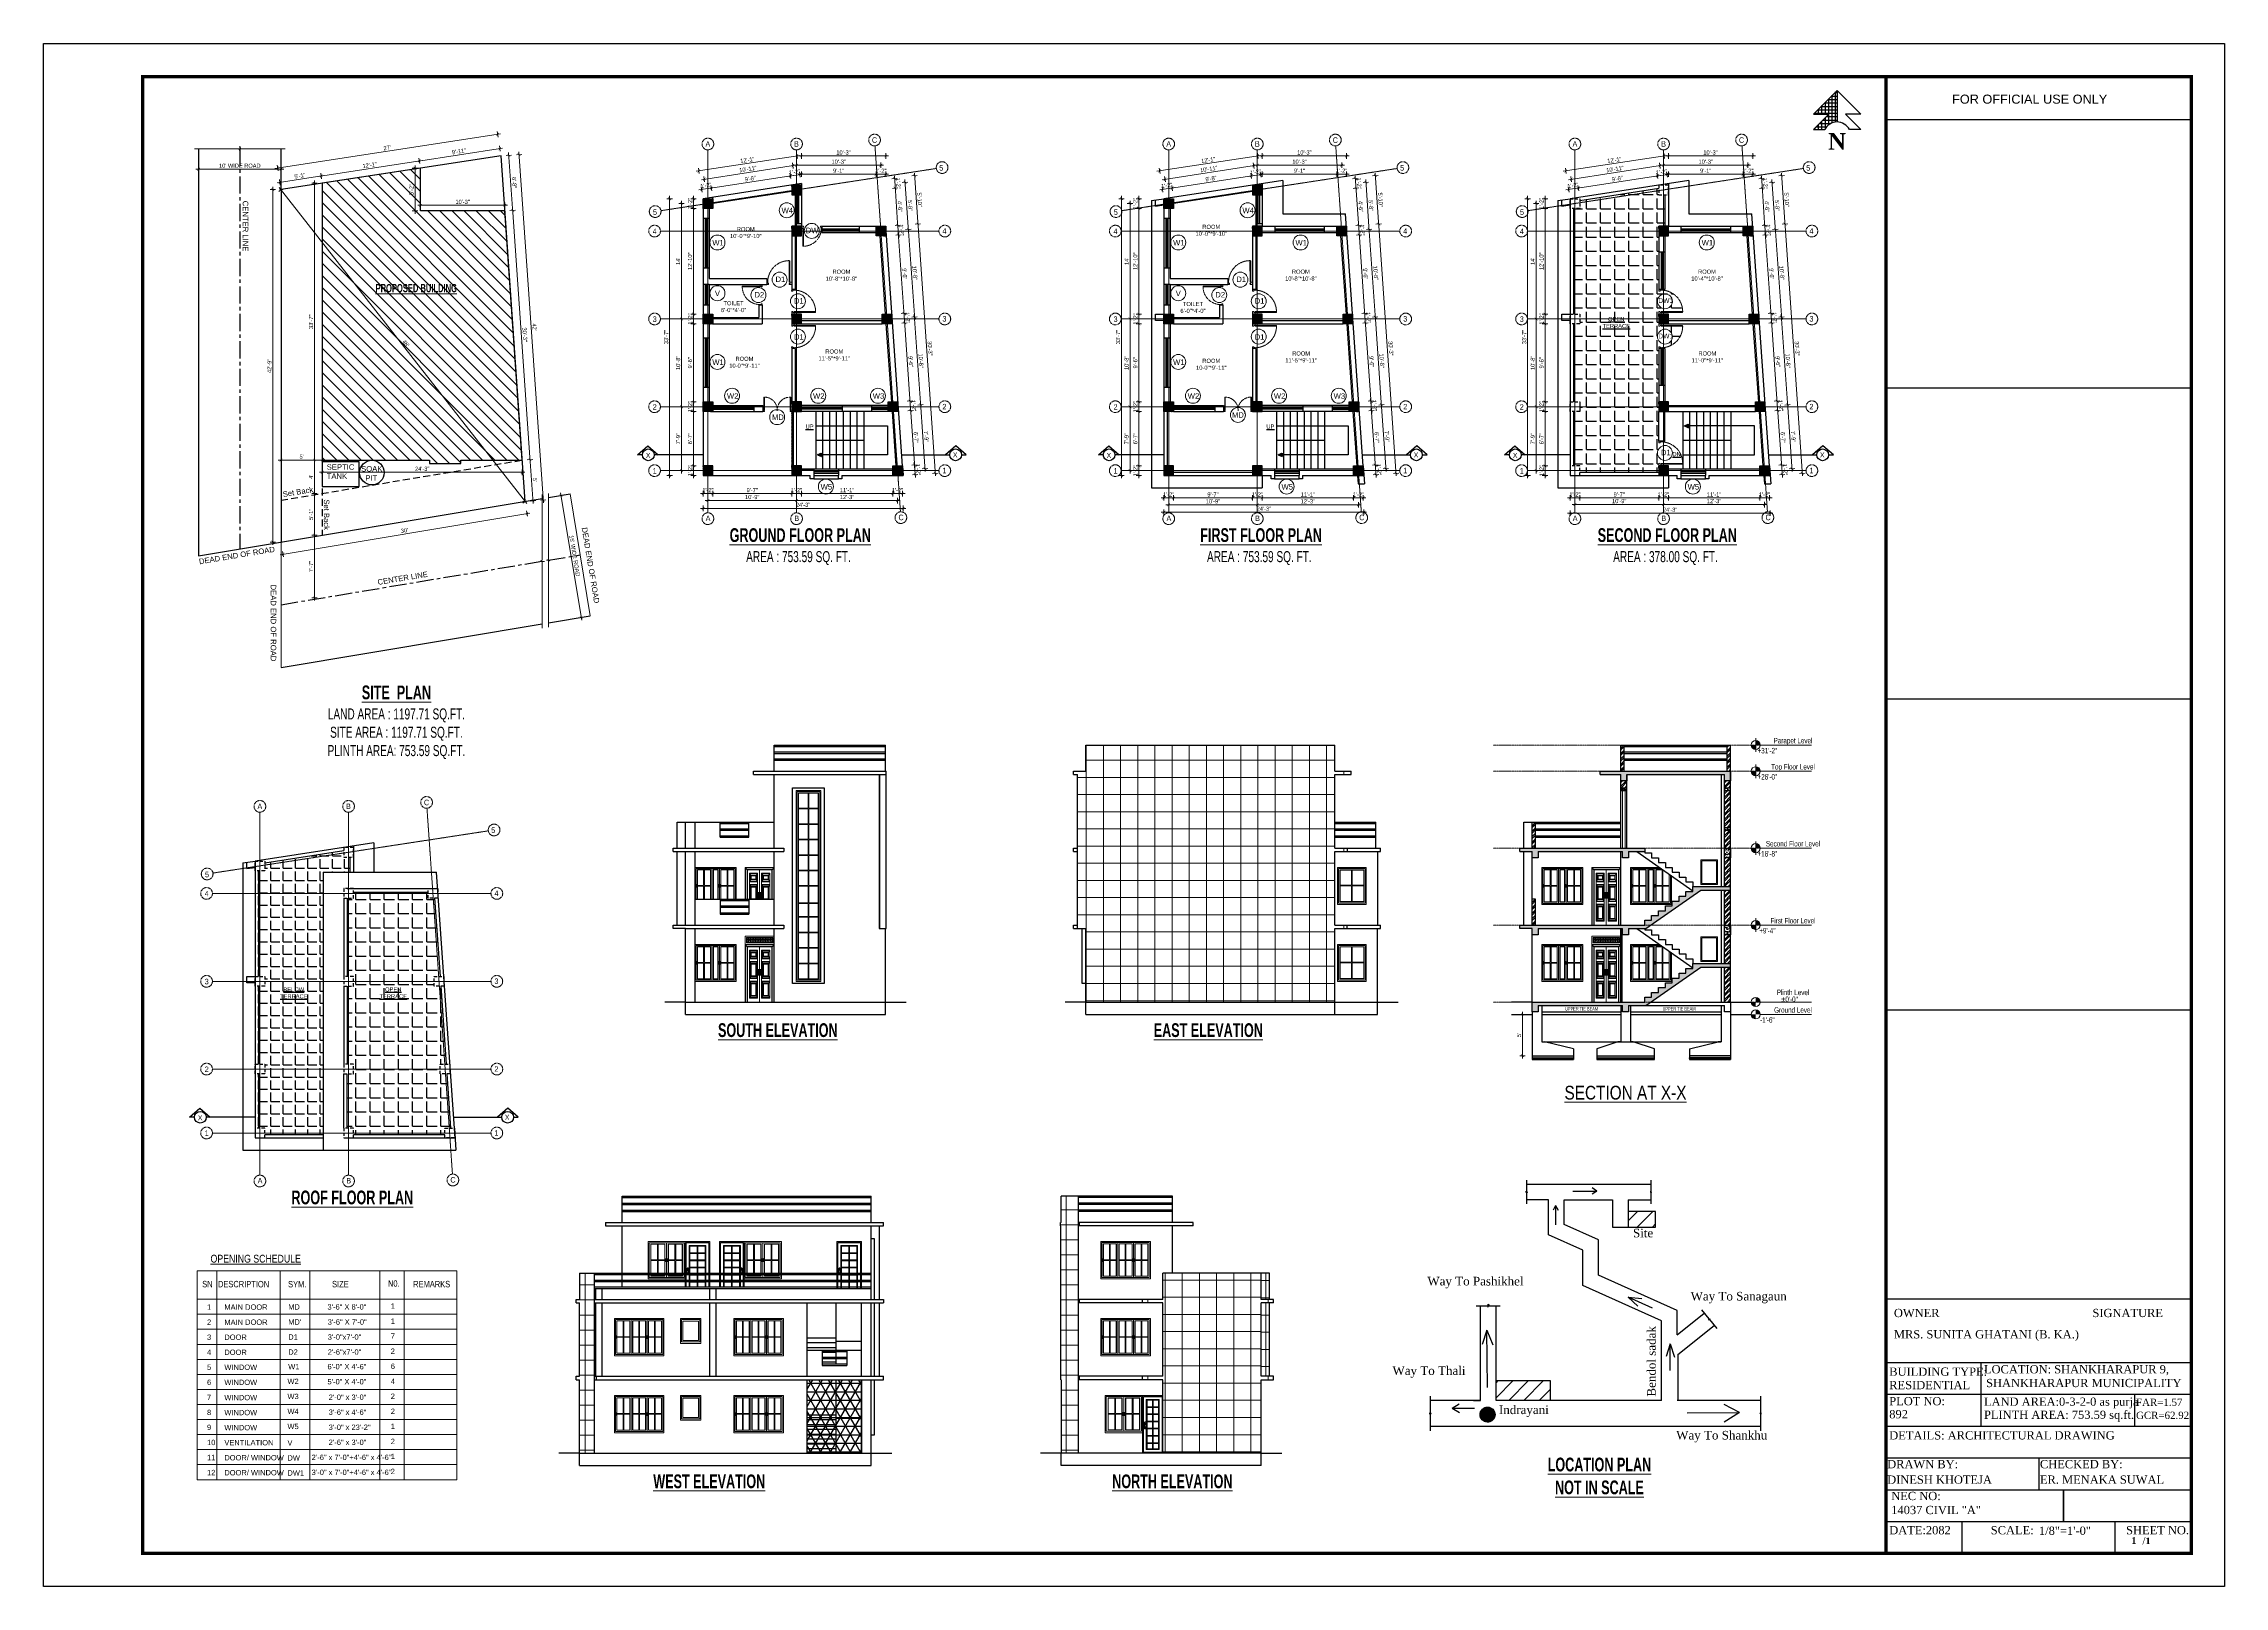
# Model space of a CAD drawing. Header units: inches. Extents: x -5142662 to -4941318, y -3361958 to -3160563.
# Drawn here: x -5012412 to -5009237, y -3262045 to -3259800 of the extents above; entities that cross this region are included whole.
import ezdxf

# ---------------------------------------------------------------- set-up
doc = ezdxf.new("R2010")
doc.units = ezdxf.units.IN
doc.header["$LTSCALE"] = 2
doc.header["$MEASUREMENT"] = 0
doc.header["$PDMODE"] = 34
for name, pattern in [('ACAD_ISO02W100', [15, 12, -3]), ('CENTER', [2, 1.25, -0.25, 0.25, -0.25]), ('DASHED2', [0.375, 0.25, -0.125]), ('HIDDEN', [0.375, 0.25, -0.125])]:
    doc.linetypes.add(name, pattern=pattern)
doc.layers.get('0').update_dxf_attribs({"linetype": 'CONTINUOUS'})
doc.layers.get('DEFPOINTS').update_dxf_attribs({"color": 141, "linetype": 'CONTINUOUS'})
for name, color, linetype in [('A-Hatch', 7, 'CONTINUOUS'), ('DIM', 5, 'CONTINUOUS'), ('furniture', 31, 'CONTINUOUS'), ('WAll', 20, 'CONTINUOUS')]:
    doc.layers.add(name, color=color, linetype=linetype)
for name, color, linetype, lineweight in [('A-WALL', 5, 'CONTINUOUS', 35), ('A_Title Text', 105, 'CONTINUOUS', 60), ('annotate', 7, 'CONTINUOUS', 9), ('Annotate-Bold.w', 187, 'CONTINUOUS', 18), ('Annotate-Lite.w', 177, 'CONTINUOUS', 9), ('Annotations-Bold.w', 177, 'CONTINUOUS', 13), ('DIM 1-100', 4, 'CONTINUOUS', 13), ('dimension', 160, 'CONTINUOUS', 15), ('dimentions', 5, 'CONTINUOUS', 9), ('door', 20, 'CONTINUOUS', 35), ('Door-Window', 47, 'CONTINUOUS', 15), ('Door-Window.w', 4, 'CONTINUOUS', 15), ('DW-SEC', 24, 'CONTINUOUS', 25), ('F-FURNITURE', 30, 'CONTINUOUS', 13), ('HACTH', 253, 'CONTINUOUS', 5), ('HATCH', 60, 'ACAD_ISO02W100', 13), ('OUTLINE', 1, 'CONTINUOUS', 25), ('REN', 242, 'CONTINUOUS', 30), ('river', 7, 'DASHED2', 25), ('steps', 253, 'CONTINUOUS', 20), ('TEXT', 181, 'CONTINUOUS', 25), ('Text 0.200', 122, 'CONTINUOUS', 20), ('Text-100.w', 254, 'CONTINUOUS', 9), ('TEXTLAYER', 7, 'CONTINUOUS', 18), ('Toilet', 7, 'CONTINUOUS', 25), ('window', 4, 'CONTINUOUS', 13)]:
    doc.layers.add(name, color=color, linetype=linetype, lineweight=lineweight)
doc.styles.add('14 INCH', font='times.ttf', dxfattribs={"height": 14})
doc.styles.add('ARAIL', font='ARIALN.TTF')
doc.styles.add('Arial', font='arial.ttf', dxfattribs={"width": 0.8, "height": 12})
doc.styles.add('arial.', font='arial.ttf')
doc.styles.add('DIM', font='arial.ttf', dxfattribs={"width": 0.8})
doc.styles.add('gaurav', font='arial.ttf')
doc.styles.add('Lettring Text', font='arial.ttf')
doc.styles.add('ordinary', font='times.ttf')
doc.styles.add('S-111', font='tahoma.ttf', dxfattribs={"height": 8})
doc.styles.get("Standard").update_dxf_attribs({"font": 'ARIALN.TTF'})
doc.styles.add('TAHOMA', font='tahoma.ttf', dxfattribs={"height": 9})
doc.styles.add('Text', font='GOTHIC.TTF', dxfattribs={"height": 6})
doc.styles.add('titles', font='arial.ttf')
doc.dimstyles.new('1 by 96', dxfattribs={"dimtxt": 6, "dimasz": 4, "dimexe": 4, "dimexo": 4, "dimgap": 2, "dimtad": 1, "dimdec": 0, "dimzin": 0, "dimdsep": 46, "dimlunit": 4, "dimtxsty": 'Standard', "dimblk": 'ARCHTICK', "dimcen": 0, "dimdle": 4, "dimadec": 0, "dimazin": 0, "dimtfac": 1, "dimtdec": 0, "dimtix": 1, "dimtofl": 0, "dimtmove": 1, "dimatfit": 3, "dimldrblk": 'ARCHTICK', "dimfxl": 4, "dimfxlon": 1, "dimtolj": 1, "dimtzin": 0, "dimlwd": -1, "dimlwe": -1, "dimarcsym": 0})
doc.dimstyles.new('Copy of Standard', dxfattribs={"dimtxt": 6, "dimasz": 2.875, "dimexe": 2, "dimexo": 4, "dimgap": 2, "dimtad": 1, "dimdec": 0, "dimrnd": 1, "dimzin": 0, "dimdsep": 46, "dimlunit": 4, "dimtxsty": 'Lettring Text', "dimcen": 0.1, "dimclrd": 7, "dimclre": 7, "dimclrt": 7, "dimazin": 0, "dimtfac": 0.645, "dimtdec": 0, "dimtmove": 1, "dimatfit": 0, "dimfxl": 3, "dimfxlon": 1, "dimtfillclr": 256, "dimtolj": 1, "dimtzin": 0, "dimlwd": -1, "dimlwe": -1, "dimarcsym": 2})
doc.dimstyles.new("S-2'", dxfattribs={"dimscale": 96, "dimtxt": 9, "dimasz": 0.003, "dimexe": 0.09375, "dimexo": 0.09375, "dimgap": 0.0625, "dimtad": 1, "dimdec": 0, "dimlfac": 0.25, "dimzin": 3, "dimdsep": 46, "dimlunit": 3, "dimtxsty": 'S-111', "dimblk": 'S', "dimcen": 0.09375, "dimdle": 0.09375, "dimse1": 1, "dimse2": 1, "dimadec": 0, "dimazin": 1, "dimtfac": 1, "dimtdec": 0, "dimtix": 1, "dimtmove": 0, "dimatfit": 3, "dimldrblk": 'DOTSMALL', "dimfxl": 1, "dimtolj": 1, "dimtzin": 1, "dimarcsym": 0})
doc.dimstyles.get("Standard").update_dxf_attribs({"dimtxt": 0.18, "dimasz": 0.18, "dimexe": 0.18, "dimexo": 0.0625, "dimgap": 0.09, "dimtad": 0, "dimtih": 1, "dimtoh": 1, "dimdec": 4, "dimzin": 0, "dimdsep": 46, "dimtxsty": 'Standard', "dimcen": 0.09, "dimadec": 0, "dimazin": 0, "dimtfac": 1, "dimtdec": 4, "dimtofl": 0, "dimtmove": 0, "dimatfit": 3, "dimfxl": 1, "dimtolj": 1, "dimtzin": 0, "dimarcsym": 0})
pattern_1 = [(45, (79981.29465, -1619.9974), (-0.0883883476483, 0.0883883476483), [])]
pattern_2 = [(45, (80572.6542, -1619.9974), (-0.0883883476483, 0.0883883476483), [])]
pattern_3 = [(90, (36317.618, 0), (-21.875, 0), []), (180, (36317.618, 0), (-2e-15, -21.875), [])]
pattern_4 = [(90, (36317.618, 0), (-25, 0), []), (180, (36317.618, 0), (-4e-15, -25), [])]
pattern_5 = [(50, (66424.3177, -1792.5383), (7.172601826, -0.62752135), [0.75, -8.25]), (355, (66424.318, -1792.538), (-1.387513336, 7.521921337), [0.6, -6.6]), (100.45144446, (66424.9154, -1792.5906), (5.785088467, 6.89439991), [0.63740192, -7.01142112]), (46.1842, (66424.318, -1790.538), (10.672413307, -1.655192808), [1.125, -12.375]), (96.63563549, (66425.207, -1790.676), (9.346619457, 9.741186008), [0.95610342, -10.5171376]), (351.184164, (66424.318, -1790.538), (9.34661945, 9.741186003), [0.9, -9.90000001]), (21, (66425.3177, -1791.0383), (5.969070521, -4.0261889067), [0.75, -8.25]), (326, (66425.318, -1791.038), (2.433153319, 7.2515004505), [0.6, -6.6]), (71.45144474, (66425.815, -1791.374), (8.402223767, 3.225311528), [0.6374019, -7.01142112]), (37.5, (66424.3177, -1792.5383), (0.1215985532, 3.3289385383), [0, -6.52, 0, -6.7, 0, -6.625]), (7.5, (66424.3177, -1792.5383), (2.6306953744, 3.9441171188), [0, -3.82, 0, -6.37, 0, -2.525]), (327.5, (66422.0877, -1792.5383), (5.3382243617, -0.2255487173), [0, -2.5, 0, -7.8, 0, -10.35]), (317.5, (66421.0877, -1792.5383), (5.8318616934, 1.0010498233), [0, -3.25, 0, -5.18, 0, -7.35])]
pattern_6 = [(45, (66424.3177, -1792.5383), (-3.977475644, 3.977475644), []), (45, (66426.9693, -1792.5383), (-3.977475644, 3.977475644), [])]
pattern_7 = [(90, (-3680.62, 0), (-12.5, 0), [])]

# ---------------------------------------------------------------- blocks, each defined once
blk = doc.blocks.new('SDEGH')
at = {"layer": 'TEXT'}
h = blk.add_hatch(dxfattribs=at)
h.set_pattern_fill('NET', color=256, scale=40, style=0)
h.set_pattern_definition([(0, (43922.391, -13181.093), (0, 5), []), (90, (43922.391, -13181.093), (-5, 3e-16), [])])
h.paths.add_polyline_path([(52300.8, -9226.1), (52266.3, -9260.6), (52288.8, -9260.6), (52266.3, -9283.1), (52282.8, -9283.1, -0.284572), (52300.8, -9272)])
blk.add_line((52300.8, -9226.1), (52300.8, -9272), dxfattribs=at)
at = {"layer": 'WAll'}
for p, q in [((52266.3, -9260.6), (52300.8, -9226.1)), ((52335.4, -9260.6), (52300.8, -9226.1)), ((52266.3, -9260.6), (52288.8, -9260.6)), ((52266.3, -9283.1), (52288.8, -9260.6)), ((52335.4, -9260.6), (52312.9, -9260.6)), ((52335.4, -9283.1), (52312.9, -9260.6)), ((52266.3, -9283.1), (52282.8, -9283.1)), ((52335.4, -9283.1), (52318.8, -9283.1))]:
    blk.add_line(p, q, dxfattribs=at)
blk.add_arc((52300.8, -9292), 20.1, 26.4605, 153.5395, dxfattribs=at)
at = {"layer": 'DEFPOINTS', "insert": (52287.7, -9288.2), "char_height": 24, "width": 23.16, "attachment_point": 1}
blk.add_mtext('{\\fTimes New Roman|b1|i0|c0|p18;N}', dxfattribs=at)
blk = doc.blocks.new('_ArchTick')
at = {"color": 0, "linetype": 'ByBlock', "const_width": 0.15}
blk.add_lwpolyline([(-0.5, -0.5), (0.5, 0.5)], dxfattribs=at)
blk = doc.blocks.new('*D937')
at = {"layer": 'DEFPOINTS', "color": 0, "ltscale": 0.5, "transparency": 16777216}
for p in [(-5012065.9, -3260012.3), (-5011710.6, -3260466), (-5011710.6, -3260466)]:
    blk.add_point(p, dxfattribs=at)
at = {"layer": 'DIM 1-100', "color": 0, "ltscale": 0.5, "transparency": 16777216}
for p, q in [((-5012065.9, -3260012.3), (-5012069, -3260014.8)), ((-5012068.4, -3260009.1), (-5011708.1, -3260469.1)), ((-5011710.6, -3260466), (-5011713.7, -3260468.4))]:
    blk.add_line(p, q, dxfattribs=at)
at = {"layer": 'DIM 1-100', "color": 0, "ltscale": 0.5, "transparency": 16777216, "xscale": 4, "yscale": 4, "zscale": 4}
for p, rotation in [((-5012065.9, -3260012.3), 128.0667426093354), ((-5011710.6, -3260466), 308.0667426093354)]:
    blk.add_blockref('_ArchTick', p, dxfattribs=dict(at, rotation=rotation))
at = {"layer": 'DIM 1-100', "color": 0, "ltscale": 0.5, "transparency": 16777216, "insert": (-5011884.2, -3260236), "char_height": 6, "attachment_point": 5, "rotation": 308.0667}
blk.add_mtext("\\A1;48'", dxfattribs=at)
blk = doc.blocks.new('*D800')
at = {"layer": 'DEFPOINTS', "color": 0, "ltscale": 0.5, "transparency": 16777216}
for p in [(-5011909.9, -3260499.1), (-5011628.6, -3260634.8), (-5011880.4, -3260676.7)]:
    blk.add_point(p, dxfattribs=at)
at = {"layer": 'DIM 1-100', "color": 0, "ltscale": 0.5, "transparency": 16777216}
for p, q in [((-5011662.1, -3260457.9), (-5011654.2, -3260456.6)), ((-5011658.8, -3260453.3), (-5011628, -3260638.8)), ((-5011632.6, -3260635.5), (-5011624.7, -3260634.2))]:
    blk.add_line(p, q, dxfattribs=at)
at = {"layer": 'DIM 1-100', "color": 0, "ltscale": 0.5, "transparency": 16777216, "xscale": 4, "yscale": 4, "zscale": 4}
for p, rotation in [((-5011658.2, -3260457.3), 99.44413642859959), ((-5011628.6, -3260634.8), 279.4441364285996)]:
    blk.add_blockref('_ArchTick', p, dxfattribs=dict(at, rotation=rotation))
at = {"layer": 'DIM 1-100', "color": 0, "ltscale": 0.5, "transparency": 16777216, "insert": (-5011638.4, -3260545.2), "char_height": 6, "attachment_point": 5, "rotation": 279.4441}
blk.add_mtext("\\A1;15' WIDE ROAD", dxfattribs=at)
blk = doc.blocks.new('*D801')
at = {"layer": 'DEFPOINTS', "color": 0, "ltscale": 0.5, "transparency": 16777216}
for p in [(-5012185.9, -3259982.6), (-5012185.9, -3259982.6), (-5012065.9, -3259982.6)]:
    blk.add_point(p, dxfattribs=at)
at = {"layer": 'DIM 1-100', "color": 0, "ltscale": 0.5, "transparency": 16777216}
for p, q in [((-5012061.9, -3259982.6), (-5012189.9, -3259982.6)), ((-5012185.9, -3259982.6), (-5012185.9, -3259978.6)), ((-5012065.9, -3259982.6), (-5012065.9, -3259986.6))]:
    blk.add_line(p, q, dxfattribs=at)
at = {"layer": 'DIM 1-100', "color": 0, "ltscale": 0.5, "transparency": 16777216, "xscale": 4, "yscale": 4, "zscale": 4, "rotation": 180}
blk.add_blockref('_ArchTick', (-5012185.9, -3259982.6), dxfattribs=at)
at = {"layer": 'DIM 1-100', "color": 0, "ltscale": 0.5, "transparency": 16777216, "xscale": 4, "yscale": 4, "zscale": 4}
blk.add_blockref('_ArchTick', (-5012065.9, -3259982.6), dxfattribs=at)
at = {"layer": 'DIM 1-100', "color": 0, "ltscale": 0.5, "transparency": 16777216, "insert": (-5012125.9, -3259977.5), "char_height": 6, "attachment_point": 5}
blk.add_mtext("\\A1;10' WIDE ROAD", dxfattribs=at)
blk = doc.blocks.new('*D802')
at = {"layer": 'DEFPOINTS', "color": 0, "ltscale": 0.5, "transparency": 16777216}
for p in [(-5012070.7, -3259980.9), (-5011745.6, -3259963.2), (-5012065.9, -3260012.3)]:
    blk.add_point(p, dxfattribs=at)
at = {"layer": 'DIM 1-100', "color": 0, "ltscale": 0.5, "transparency": 16777216}
for p, q in [((-5011746.5, -3259931.2), (-5012074.7, -3259981.5)), ((-5011749.8, -3259935.7), (-5011751.1, -3259927.8)), ((-5012070.1, -3259984.8), (-5012071.3, -3259976.9))]:
    blk.add_line(p, q, dxfattribs=at)
at = {"layer": 'DIM 1-100', "color": 0, "ltscale": 0.5, "transparency": 16777216, "xscale": 4, "yscale": 4, "zscale": 4}
for p, rotation in [((-5011750.4, -3259931.8), 8.714742018603772), ((-5012070.7, -3259980.9), 188.7147420186037)]:
    blk.add_blockref('_ArchTick', p, dxfattribs=dict(at, rotation=rotation))
at = {"layer": 'DIM 1-100', "color": 0, "ltscale": 0.5, "transparency": 16777216, "insert": (-5011911.3, -3259951.4), "char_height": 6, "attachment_point": 5, "rotation": 8.7147}
blk.add_mtext("\\A1;27'", dxfattribs=at)
blk = doc.blocks.new('*D787')
at = {"layer": 'DEFPOINTS', "color": 0, "ltscale": 0.5, "transparency": 16777216}
for p in [(-5011745.6, -3259963.2), (-5011719.3, -3259961.4), (-5011710.6, -3260466)]:
    blk.add_point(p, dxfattribs=at)
at = {"layer": 'DIM 1-100', "color": 0, "ltscale": 0.5, "transparency": 16777216}
for p, q in [((-5011723.3, -3259961.6), (-5011715.3, -3259961.1)), ((-5011684, -3260468.1), (-5011719.6, -3259957.4)), ((-5011688.2, -3260464.4), (-5011680.3, -3260463.9))]:
    blk.add_line(p, q, dxfattribs=at)
at = {"layer": 'DIM 1-100', "color": 0, "ltscale": 0.5, "transparency": 16777216, "xscale": 4, "yscale": 4, "zscale": 4}
for p, rotation in [((-5011719.3, -3259961.4), 93.98810611421479), ((-5011684.2, -3260464.1), 273.9881061142148)]:
    blk.add_blockref('_ArchTick', p, dxfattribs=dict(at, rotation=rotation))
at = {"layer": 'DIM 1-100', "color": 0, "ltscale": 0.5, "transparency": 16777216, "insert": (-5011696.8, -3260212.4), "char_height": 6, "attachment_point": 5, "rotation": 273.9881}
blk.add_mtext("\\A1;42'", dxfattribs=at)
blk = doc.blocks.new('*D788')
at = {"layer": 'DEFPOINTS', "color": 0, "ltscale": 0.5, "transparency": 16777216}
for p in [(-5011740, -3260043.3), (-5011728.6, -3260042.5), (-5011714.8, -3260405.9)]:
    blk.add_point(p, dxfattribs=at)
at = {"layer": 'DIM 1-100', "color": 0, "ltscale": 0.5, "transparency": 16777216}
for p, q in [((-5011732.6, -3260042.7), (-5011724.6, -3260042.2)), ((-5011703, -3260409), (-5011728.9, -3260038.5)), ((-5011707.3, -3260405.3), (-5011699.3, -3260404.8))]:
    blk.add_line(p, q, dxfattribs=at)
at = {"layer": 'DIM 1-100', "color": 0, "ltscale": 0.5, "transparency": 16777216, "xscale": 4, "yscale": 4, "zscale": 4}
for p, rotation in [((-5011728.6, -3260042.5), 93.98810611425698), ((-5011703.3, -3260405.1), 273.988106114257)]:
    blk.add_blockref('_ArchTick', p, dxfattribs=dict(at, rotation=rotation))
at = {"layer": 'DIM 1-100', "color": 0, "ltscale": 0.5, "transparency": 16777216, "insert": (-5011710.9, -3260223.4), "char_height": 6, "attachment_point": 5, "rotation": 273.9881}
blk.add_mtext('\\A1;30\'-3"', dxfattribs=at)
blk = doc.blocks.new('*D789')
at = {"layer": 'DEFPOINTS', "color": 0, "ltscale": 0.5, "transparency": 16777216}
for p in [(-5011714.8, -3260405.9), (-5011710.6, -3260466), (-5011699.1, -3260465.2)]:
    blk.add_point(p, dxfattribs=at)
at = {"layer": 'DIM 1-100', "color": 0, "ltscale": 0.5, "transparency": 16777216}
for p, q in [((-5011707.3, -3260405.3), (-5011699.3, -3260404.8)), ((-5011703.6, -3260401.1), (-5011698.8, -3260469.2)), ((-5011703.1, -3260465.5), (-5011695.1, -3260464.9))]:
    blk.add_line(p, q, dxfattribs=at)
at = {"layer": 'DIM 1-100', "color": 0, "ltscale": 0.5, "transparency": 16777216, "xscale": 4, "yscale": 4, "zscale": 4}
for p, rotation in [((-5011703.3, -3260405.1), 93.98810609594726), ((-5011699.1, -3260465.2), 273.9881060959473)]:
    blk.add_blockref('_ArchTick', p, dxfattribs=dict(at, rotation=rotation))
at = {"layer": 'DIM 1-100', "color": 0, "ltscale": 0.5, "transparency": 16777216, "insert": (-5011696.2, -3260434.8), "char_height": 6, "attachment_point": 5, "rotation": 273.9881}
blk.add_mtext("\\A1;5'", dxfattribs=at)
blk = doc.blocks.new('*D790')
at = {"layer": 'DEFPOINTS', "color": 0, "ltscale": 0.5, "transparency": 16777216}
for p in [(-5011745.6, -3259963.2), (-5011734.2, -3259962.4), (-5011740, -3260043.3)]:
    blk.add_point(p, dxfattribs=at)
at = {"layer": 'DIM 1-100', "color": 0, "ltscale": 0.5, "transparency": 16777216}
for p, q in [((-5011738.2, -3259962.7), (-5011730.2, -3259962.1)), ((-5011728.3, -3260046.4), (-5011734.5, -3259958.4)), ((-5011732.6, -3260042.7), (-5011724.6, -3260042.2))]:
    blk.add_line(p, q, dxfattribs=at)
at = {"layer": 'DIM 1-100', "color": 0, "ltscale": 0.5, "transparency": 16777216, "xscale": 4, "yscale": 4, "zscale": 4}
for p, rotation in [((-5011734.2, -3259962.4), 93.98810609594726), ((-5011728.6, -3260042.5), 273.9881060959473)]:
    blk.add_blockref('_ArchTick', p, dxfattribs=dict(at, rotation=rotation))
at = {"layer": 'DIM 1-100', "color": 0, "ltscale": 0.5, "transparency": 16777216, "insert": (-5011726.3, -3260002.1), "char_height": 6, "attachment_point": 5, "rotation": 273.9881}
blk.add_mtext('\\A1;6\'-8"', dxfattribs=at)
blk = doc.blocks.new('*D791')
at = {"layer": 'DEFPOINTS', "color": 0, "ltscale": 0.5, "transparency": 16777216}
for p in [(-5011862.9, -3259981.2), (-5012007.5, -3259992.4), (-5012005.9, -3260003.1)]:
    blk.add_point(p, dxfattribs=at)
at = {"layer": 'DIM 1-100', "color": 0, "ltscale": 0.5, "transparency": 16777216}
for p, q in [((-5011860.6, -3259969.9), (-5012011.5, -3259993)), ((-5011863.9, -3259974.4), (-5011865.1, -3259966.5)), ((-5012006.9, -3259996.4), (-5012008.1, -3259988.5))]:
    blk.add_line(p, q, dxfattribs=at)
at = {"layer": 'DIM 1-100', "color": 0, "ltscale": 0.5, "transparency": 16777216, "xscale": 4, "yscale": 4, "zscale": 4}
for p, rotation in [((-5011864.5, -3259970.5), 8.714742018390425), ((-5012007.5, -3259992.4), 188.7147420183904)]:
    blk.add_blockref('_ArchTick', p, dxfattribs=dict(at, rotation=rotation))
at = {"layer": 'DIM 1-100', "color": 0, "ltscale": 0.5, "transparency": 16777216, "insert": (-5011936.8, -3259976.5), "char_height": 6, "attachment_point": 5, "rotation": 8.7147}
blk.add_mtext('\\A1;12\'-1"', dxfattribs=at)
blk = doc.blocks.new('*D792')
at = {"layer": 'DEFPOINTS', "color": 0, "ltscale": 0.5, "transparency": 16777216}
for p in [(-5012067.5, -3260001.6), (-5012065.9, -3260012.3), (-5012005.9, -3260003.1)]:
    blk.add_point(p, dxfattribs=at)
at = {"layer": 'DIM 1-100', "color": 0, "ltscale": 0.5, "transparency": 16777216}
for p, q in [((-5012003.6, -3259991.8), (-5012071.5, -3260002.2)), ((-5012066.9, -3260005.6), (-5012068.1, -3259997.6)), ((-5012006.9, -3259996.4), (-5012008.1, -3259988.5))]:
    blk.add_line(p, q, dxfattribs=at)
at = {"layer": 'DIM 1-100', "color": 0, "ltscale": 0.5, "transparency": 16777216, "xscale": 4, "yscale": 4, "zscale": 4}
for p, rotation in [((-5012067.5, -3260001.6), 188.714742010862), ((-5012007.5, -3259992.4), 8.714742010862047)]:
    blk.add_blockref('_ArchTick', p, dxfattribs=dict(at, rotation=rotation))
at = {"layer": 'DIM 1-100', "color": 0, "ltscale": 0.5, "transparency": 16777216, "insert": (-5012038.3, -3259992), "char_height": 6, "attachment_point": 5, "rotation": 8.7147}
blk.add_mtext('\\A1;5\'-1"', dxfattribs=at)
blk = doc.blocks.new('*D793')
at = {"layer": 'DEFPOINTS', "color": 0, "ltscale": 0.5, "transparency": 16777216}
for p in [(-5011862.9, -3259981.2), (-5011747.3, -3259952.5), (-5011745.6, -3259963.2)]:
    blk.add_point(p, dxfattribs=at)
at = {"layer": 'DIM 1-100', "color": 0, "ltscale": 0.5, "transparency": 16777216}
for p, q in [((-5011746.7, -3259956.5), (-5011747.9, -3259948.6)), ((-5011868.5, -3259971.1), (-5011743.3, -3259951.9)), ((-5011863.9, -3259974.4), (-5011865.1, -3259966.5))]:
    blk.add_line(p, q, dxfattribs=at)
at = {"layer": 'DIM 1-100', "color": 0, "ltscale": 0.5, "transparency": 16777216, "xscale": 4, "yscale": 4, "zscale": 4}
for p, rotation in [((-5011747.3, -3259952.5), 8.714742010862004), ((-5011864.5, -3259970.5), 188.714742010862)]:
    blk.add_blockref('_ArchTick', p, dxfattribs=dict(at, rotation=rotation))
at = {"layer": 'DIM 1-100', "color": 0, "ltscale": 0.5, "transparency": 16777216, "insert": (-5011806.7, -3259956.5), "char_height": 6, "attachment_point": 5, "rotation": 8.7147}
blk.add_mtext('\\A1;9\'-11"', dxfattribs=at)
blk = doc.blocks.new('*D936')
at = {"layer": 'DEFPOINTS', "color": 0, "ltscale": 0.5, "transparency": 16777216}
for p in [(-5011870.8, -3259981.2), (-5011862.9, -3259981.2), (-5011862.9, -3260043.3)]:
    blk.add_point(p, dxfattribs=at)
at = {"layer": 'DIM 1-100', "color": 0, "ltscale": 0.5, "transparency": 16777216}
for p, q in [((-5011866.9, -3259981.2), (-5011874.8, -3259981.2)), ((-5011870.8, -3260047.3), (-5011870.8, -3259977.2)), ((-5011866.9, -3260043.3), (-5011874.8, -3260043.3))]:
    blk.add_line(p, q, dxfattribs=at)
at = {"layer": 'DIM 1-100', "color": 0, "ltscale": 0.5, "transparency": 16777216, "xscale": 4, "yscale": 4, "zscale": 4}
for p, rotation in [((-5011870.8, -3259981.2), 90), ((-5011870.8, -3260043.3), 270)]:
    blk.add_blockref('_ArchTick', p, dxfattribs=dict(at, rotation=rotation))
at = {"layer": 'DIM 1-100', "color": 0, "ltscale": 0.5, "transparency": 16777216, "insert": (-5011875.9, -3260012.2), "char_height": 6, "attachment_point": 5, "rotation": 90}
blk.add_mtext('\\A1;5\'-2"', dxfattribs=at)
blk = doc.blocks.new('*D794')
at = {"layer": 'DEFPOINTS', "color": 0, "ltscale": 0.5, "transparency": 16777216}
for p in [(-5011862.9, -3260035.1), (-5011862.9, -3260043.3), (-5011740, -3260043.3)]:
    blk.add_point(p, dxfattribs=at)
at = {"layer": 'DIM 1-100', "color": 0, "ltscale": 0.5, "transparency": 16777216}
for p, q in [((-5011736, -3260035.1), (-5011866.9, -3260035.1)), ((-5011862.9, -3260039.1), (-5011862.9, -3260031.1)), ((-5011740, -3260039.1), (-5011740, -3260031.1))]:
    blk.add_line(p, q, dxfattribs=at)
at = {"layer": 'DIM 1-100', "color": 0, "ltscale": 0.5, "transparency": 16777216, "xscale": 4, "yscale": 4, "zscale": 4, "rotation": 180}
blk.add_blockref('_ArchTick', (-5011862.9, -3260035.1), dxfattribs=at)
at = {"layer": 'DIM 1-100', "color": 0, "ltscale": 0.5, "transparency": 16777216, "xscale": 4, "yscale": 4, "zscale": 4}
blk.add_blockref('_ArchTick', (-5011740, -3260035.1), dxfattribs=at)
at = {"layer": 'DIM 1-100', "color": 0, "ltscale": 0.5, "transparency": 16777216, "insert": (-5011801.5, -3260030.1), "char_height": 6, "attachment_point": 5}
blk.add_mtext('\\A1;10\'-3"', dxfattribs=at)
blk = doc.blocks.new('*D795')
at = {"layer": 'DEFPOINTS', "color": 0, "ltscale": 0.5, "transparency": 16777216}
for p in [(-5012005.9, -3260003.1), (-5012017.2, -3260405.9), (-5012005.9, -3260405.9)]:
    blk.add_point(p, dxfattribs=at)
at = {"layer": 'DIM 1-100', "color": 0, "ltscale": 0.5, "transparency": 16777216}
for p, q in [((-5012013.2, -3260003.1), (-5012021.2, -3260003.1)), ((-5012017.2, -3259999.1), (-5012017.2, -3260409.9)), ((-5012013.2, -3260405.9), (-5012021.2, -3260405.9))]:
    blk.add_line(p, q, dxfattribs=at)
at = {"layer": 'DIM 1-100', "color": 0, "ltscale": 0.5, "transparency": 16777216, "xscale": 4, "yscale": 4, "zscale": 4}
for p, rotation in [((-5012017.2, -3260003.1), 90), ((-5012017.2, -3260405.9), 270)]:
    blk.add_blockref('_ArchTick', p, dxfattribs=dict(at, rotation=rotation))
at = {"layer": 'DIM 1-100', "color": 0, "ltscale": 0.5, "transparency": 16777216, "insert": (-5012022.2, -3260204.5), "char_height": 6, "attachment_point": 5, "rotation": 90}
blk.add_mtext('\\A1;33\'-7"', dxfattribs=at)
blk = doc.blocks.new('*D796')
at = {"layer": 'DEFPOINTS', "color": 0, "ltscale": 0.5, "transparency": 16777216}
for p in [(-5012005.9, -3260423.6), (-5011714.8, -3260405.9), (-5011714.8, -3260423.6)]:
    blk.add_point(p, dxfattribs=at)
at = {"layer": 'DIM 1-100', "color": 0, "ltscale": 0.5, "transparency": 16777216}
for p, q in [((-5012009.9, -3260423.6), (-5011710.8, -3260423.6)), ((-5012005.9, -3260423.6), (-5012005.9, -3260419.6)), ((-5011714.8, -3260419.6), (-5011714.8, -3260427.6))]:
    blk.add_line(p, q, dxfattribs=at)
at = {"layer": 'DIM 1-100', "color": 0, "ltscale": 0.5, "transparency": 16777216, "xscale": 4, "yscale": 4, "zscale": 4, "rotation": 180}
blk.add_blockref('_ArchTick', (-5012005.9, -3260423.6), dxfattribs=at)
at = {"layer": 'DIM 1-100', "color": 0, "ltscale": 0.5, "transparency": 16777216, "xscale": 4, "yscale": 4, "zscale": 4}
blk.add_blockref('_ArchTick', (-5011714.8, -3260423.6), dxfattribs=at)
at = {"layer": 'DIM 1-100', "color": 0, "ltscale": 0.5, "transparency": 16777216, "insert": (-5011860.3, -3260418.5), "char_height": 6, "attachment_point": 5}
blk.add_mtext('\\A1;24\'-3"', dxfattribs=at)
blk = doc.blocks.new('*D797')
at = {"layer": 'DEFPOINTS', "color": 0, "ltscale": 0.5, "transparency": 16777216}
for p in [(-5011710.6, -3260466), (-5011707.6, -3260483.7), (-5012065.9, -3260525.1)]:
    blk.add_point(p, dxfattribs=at)
at = {"layer": 'DIM 1-100', "color": 0, "ltscale": 0.5, "transparency": 16777216}
for p, q in [((-5012066.9, -3260543.5), (-5011703.7, -3260483.1)), ((-5011708.3, -3260479.8), (-5011707, -3260487.7)), ((-5012063.6, -3260538.9), (-5012062.3, -3260546.8))]:
    blk.add_line(p, q, dxfattribs=at)
at = {"layer": 'DIM 1-100', "color": 0, "ltscale": 0.5, "transparency": 16777216, "xscale": 4, "yscale": 4, "zscale": 4}
for p, rotation in [((-5011707.6, -3260483.7), 9.444136428714476), ((-5012062.9, -3260542.8), 189.4441364287145)]:
    blk.add_blockref('_ArchTick', p, dxfattribs=dict(at, rotation=rotation))
at = {"layer": 'DIM 1-100', "color": 0, "ltscale": 0.5, "transparency": 16777216, "insert": (-5011886.1, -3260508.3), "char_height": 6, "attachment_point": 5, "rotation": 9.4441}
blk.add_mtext("\\A1;30'", dxfattribs=at)
blk = doc.blocks.new('*D798')
at = {"layer": 'DEFPOINTS', "color": 0, "ltscale": 0.5, "transparency": 16777216}
for p in [(-5012065.9, -3260012.3), (-5012077.7, -3260525.1), (-5012065.9, -3260525.1)]:
    blk.add_point(p, dxfattribs=at)
at = {"layer": 'DIM 1-100', "color": 0, "ltscale": 0.5, "transparency": 16777216}
for p, q in [((-5012073.7, -3260012.3), (-5012081.7, -3260012.3)), ((-5012077.7, -3260008.3), (-5012077.7, -3260529.1)), ((-5012073.7, -3260525.1), (-5012081.7, -3260525.1))]:
    blk.add_line(p, q, dxfattribs=at)
at = {"layer": 'DIM 1-100', "color": 0, "ltscale": 0.5, "transparency": 16777216, "xscale": 4, "yscale": 4, "zscale": 4}
for p, rotation in [((-5012077.7, -3260012.3), 90), ((-5012077.7, -3260525.1), 270)]:
    blk.add_blockref('_ArchTick', p, dxfattribs=dict(at, rotation=rotation))
at = {"layer": 'DIM 1-100', "color": 0, "ltscale": 0.5, "transparency": 16777216, "insert": (-5012082.8, -3260268.7), "char_height": 6, "attachment_point": 5, "rotation": 90}
blk.add_mtext('\\A1;42\'-9"', dxfattribs=at)
blk = doc.blocks.new('*D799')
at = {"layer": 'DEFPOINTS', "color": 0, "ltscale": 0.5, "transparency": 16777216}
for p in [(-5012005.9, -3260405.9), (-5012017.2, -3260454.3), (-5012005.9, -3260454.3)]:
    blk.add_point(p, dxfattribs=at)
at = {"layer": 'DIM 1-100', "color": 0, "ltscale": 0.5, "transparency": 16777216}
for p, q in [((-5012013.2, -3260405.9), (-5012021.2, -3260405.9)), ((-5012017.2, -3260401.9), (-5012017.2, -3260458.3)), ((-5012013.2, -3260454.3), (-5012021.2, -3260454.3))]:
    blk.add_line(p, q, dxfattribs=at)
at = {"layer": 'DIM 1-100', "color": 0, "ltscale": 0.5, "transparency": 16777216, "xscale": 4, "yscale": 4, "zscale": 4}
for p, rotation in [((-5012017.2, -3260405.9), 90), ((-5012017.2, -3260454.3), 270)]:
    blk.add_blockref('_ArchTick', p, dxfattribs=dict(at, rotation=rotation))
at = {"layer": 'DIM 1-100', "color": 0, "ltscale": 0.5, "transparency": 16777216, "insert": (-5012022.2, -3260430.1), "char_height": 6, "attachment_point": 5, "rotation": 90}
blk.add_mtext("\\A1;4'", dxfattribs=at)
blk = doc.blocks.new('*D803')
at = {"layer": 'DEFPOINTS', "color": 0, "ltscale": 0.5, "transparency": 16777216}
for p in [(-5012005.9, -3260454.3), (-5012017.2, -3260515.1), (-5012005.9, -3260515.1)]:
    blk.add_point(p, dxfattribs=at)
at = {"layer": 'DIM 1-100', "color": 0, "ltscale": 0.5, "transparency": 16777216}
for p, q in [((-5012013.2, -3260454.3), (-5012021.2, -3260454.3)), ((-5012017.2, -3260450.3), (-5012017.2, -3260519.1)), ((-5012013.2, -3260515.1), (-5012021.2, -3260515.1))]:
    blk.add_line(p, q, dxfattribs=at)
at = {"layer": 'DIM 1-100', "color": 0, "ltscale": 0.5, "transparency": 16777216, "xscale": 4, "yscale": 4, "zscale": 4}
for p, rotation in [((-5012017.2, -3260454.3), 90), ((-5012017.2, -3260515.1), 270)]:
    blk.add_blockref('_ArchTick', p, dxfattribs=dict(at, rotation=rotation))
at = {"layer": 'DIM 1-100', "color": 0, "ltscale": 0.5, "transparency": 16777216, "insert": (-5012022.2, -3260484.7), "char_height": 6, "attachment_point": 5, "rotation": 90}
blk.add_mtext('\\A1;5\'-1"', dxfattribs=at)
blk = doc.blocks.new('*D804')
at = {"layer": 'DEFPOINTS', "color": 0, "ltscale": 0.5, "transparency": 16777216}
for p in [(-5012005.9, -3260515.1), (-5012017.2, -3260606.3), (-5012005.9, -3260606.3)]:
    blk.add_point(p, dxfattribs=at)
at = {"layer": 'DIM 1-100', "color": 0, "ltscale": 0.5, "transparency": 16777216}
for p, q in [((-5012013.2, -3260515.1), (-5012021.2, -3260515.1)), ((-5012017.2, -3260511.1), (-5012017.2, -3260610.3)), ((-5012013.2, -3260606.3), (-5012021.2, -3260606.3))]:
    blk.add_line(p, q, dxfattribs=at)
at = {"layer": 'DIM 1-100', "color": 0, "ltscale": 0.5, "transparency": 16777216, "xscale": 4, "yscale": 4, "zscale": 4}
for p, rotation in [((-5012017.2, -3260515.1), 90), ((-5012017.2, -3260606.3), 270)]:
    blk.add_blockref('_ArchTick', p, dxfattribs=dict(at, rotation=rotation))
at = {"layer": 'DIM 1-100', "color": 0, "ltscale": 0.5, "transparency": 16777216, "insert": (-5012022.2, -3260560.7), "char_height": 6, "attachment_point": 5, "rotation": 90}
blk.add_mtext('\\A1;7\'-7"', dxfattribs=at)
blk = doc.blocks.new('*D805')
at = {"layer": 'DEFPOINTS', "color": 0, "ltscale": 0.5, "transparency": 16777216}
for p in [(-5012065.9, -3260405.9), (-5012065.9, -3260406.2), (-5012005.9, -3260405.9)]:
    blk.add_point(p, dxfattribs=at)
at = {"layer": 'DIM 1-100', "color": 0, "ltscale": 0.5, "transparency": 16777216}
for p, q in [((-5012001.9, -3260405.9), (-5012069.9, -3260405.9)), ((-5012065.9, -3260405.9), (-5012065.9, -3260401.9)), ((-5012005.9, -3260405.9), (-5012005.9, -3260401.9))]:
    blk.add_line(p, q, dxfattribs=at)
at = {"layer": 'DIM 1-100', "color": 0, "ltscale": 0.5, "transparency": 16777216, "xscale": 4, "yscale": 4, "zscale": 4, "rotation": 180}
blk.add_blockref('_ArchTick', (-5012065.9, -3260405.9), dxfattribs=at)
at = {"layer": 'DIM 1-100', "color": 0, "ltscale": 0.5, "transparency": 16777216, "xscale": 4, "yscale": 4, "zscale": 4}
blk.add_blockref('_ArchTick', (-5012005.9, -3260405.9), dxfattribs=at)
at = {"layer": 'DIM 1-100', "color": 0, "ltscale": 0.5, "transparency": 16777216, "insert": (-5012035.9, -3260400.8), "char_height": 6, "attachment_point": 5}
blk.add_mtext("\\A1;5'", dxfattribs=at)
blk = doc.blocks.new('FDFDRE')
at = {"ltscale": 3}
for p, q in [((165701.1, -58637.8), (165701.1, -58641.5)), ((165704.8, -58637.8), (165701.1, -58637.8)), ((165701.1, -58641.5), (165703.6, -58641.5)), ((165703.6, -58641.5), (165703.5, -58672.6)), ((165704.8, -58639.7), (165703.6, -58639.7)), ((165703.6, -58639.7), (165703.6, -58641.5)), ((165703.6, -58641.5), (165704.8, -58641.5)), ((165704.8, -58639.7), (165704.8, -58637.8)), ((165704.8, -58641.5), (165704.8, -58672.7)), ((165767, -58639.7), (165767, -58637.8)), ((165767, -58637.8), (165770.6, -58637.8)), ((165767, -58639.7), (165768.2, -58639.7)), ((165767, -58641.5), (165767, -58672.7)), ((165768.2, -58641.5), (165767, -58641.5)), ((165768.2, -58639.7), (165768.2, -58641.5)), ((165770.7, -58641.5), (165768.2, -58641.5)), ((165768.2, -58641.5), (165768.2, -58672.6)), ((165770.6, -58637.8), (165770.7, -58641.5)), ((165703.5, -58672.6), (165704.8, -58672.7)), ((165768.2, -58672.6), (165767, -58672.7))]:
    blk.add_line(p, q, dxfattribs=at)
at = {"layer": 'Door-Window.w', "color": 9, "linetype": 'HIDDEN', "lineweight": 18}
for centre, start, end in [((165704.8, -58641.5), 269.9618, 3.3835), ((165767, -58641.5), 176.6165, 270.0382)]:
    blk.add_arc(centre, 31.2, start, end, dxfattribs=at)
blk = doc.blocks.new('3-0')
at = {"ltscale": 3}
for p, q in [((11063, 10097.7), (11066, 10099.9)), ((11065.3, 10097.8), (11066.7, 10098.9)), ((11066, 10099.9), (11066.7, 10098.9)), ((11063, 10097.7), (11064.5, 10095.7)), ((11066, 10096.8), (11064.5, 10095.7)), ((11066, 10096.8), (11065.3, 10097.8)), ((11084, 10073), (11082.6, 10071.9)), ((11082.6, 10071.9), (11084.8, 10069)), ((11084, 10073), (11084.8, 10072)), ((11084.8, 10072), (11086.2, 10073.2)), ((11084.8, 10069), (11087.7, 10071.2)), ((11085.5, 10074.1), (11110.3, 10093)), ((11086.2, 10073.2), (11085.5, 10074.1)), ((11086.2, 10073.2), (11111, 10092)), ((11087.7, 10071.2), (11086.2, 10073.2)), ((11111, 10092), (11110.3, 10093))]:
    blk.add_line(p, q, dxfattribs=at)
at = {"layer": 'Door-Window.w', "color": 9, "linetype": 'HIDDEN', "lineweight": 18}
blk.add_arc((11085.5, 10074.1), 31.2, 37.1906, 127.1465, dxfattribs=at)
blk = doc.blocks.new('*D836')
at = {"layer": 'DEFPOINTS', "color": 0, "transparency": 16777216}
for p in [(-5011439.5, -3260010), (-5011451.4, -3260025.5), (-5011437.4, -3260023.3)]:
    blk.add_point(p, dxfattribs=at)
at = {"layer": 'DIM 1-100', "color": 0, "transparency": 16777216}
for p, q in [((-5011457.4, -3260012.8), (-5011435.5, -3260009.4)), ((-5011452.9, -3260016.1), (-5011454.1, -3260008.2)), ((-5011438.9, -3260014), (-5011440.1, -3260006.1))]:
    blk.add_line(p, q, dxfattribs=at)
at = {"layer": 'DIM 1-100', "color": 0, "transparency": 16777216, "xscale": 4, "yscale": 4, "zscale": 4}
for p, rotation in [((-5011453.5, -3260012.2), 188.71474201693), ((-5011439.5, -3260010), 8.714742016929982)]:
    blk.add_blockref('_ArchTick', p, dxfattribs=dict(at, rotation=rotation))
at = {"layer": 'DIM 1-100', "color": 0, "transparency": 16777216, "insert": (-5011447.2, -3260006.1), "char_height": 6, "attachment_point": 5, "rotation": 8.7147}
blk.add_mtext('\\A1;1\'-2"', dxfattribs=at)
blk = doc.blocks.new('*D837')
at = {"layer": 'DEFPOINTS', "color": 0, "ltscale": 0.5, "transparency": 16777216}
for p in [(-5011324.5, -3259992.4), (-5011322.4, -3260005.7), (-5011437.4, -3260023.3)]:
    blk.add_point(p, dxfattribs=at)
at = {"layer": 'DIM 1-100', "color": 0, "ltscale": 0.5, "transparency": 16777216}
for p, q in [((-5011443.4, -3260010.6), (-5011320.5, -3259991.8)), ((-5011438.9, -3260014), (-5011440.1, -3260006.1)), ((-5011323.9, -3259996.3), (-5011325.1, -3259988.4))]:
    blk.add_line(p, q, dxfattribs=at)
at = {"layer": 'DIM 1-100', "color": 0, "ltscale": 0.5, "transparency": 16777216, "xscale": 4, "yscale": 4, "zscale": 4}
for p, rotation in [((-5011439.5, -3260010), 188.714742010862), ((-5011324.5, -3259992.4), 8.714742010862016)]:
    blk.add_blockref('_ArchTick', p, dxfattribs=dict(at, rotation=rotation))
at = {"layer": 'DIM 1-100', "color": 0, "ltscale": 0.5, "transparency": 16777216, "insert": (-5011382.7, -3259996.2), "char_height": 6, "attachment_point": 5, "rotation": 8.7147}
blk.add_mtext('\\A1;9\'-8"', dxfattribs=at)
blk = doc.blocks.new('*D838')
at = {"layer": 'DEFPOINTS', "color": 0, "ltscale": 0.5, "transparency": 16777216}
for p in [(-5011322.4, -3260005.7), (-5011310.5, -3259990.2), (-5011308.4, -3260003.5)]:
    blk.add_point(p, dxfattribs=at)
at = {"layer": 'DIM 1-100', "color": 0, "ltscale": 0.5, "transparency": 16777216}
for p, q in [((-5011328.4, -3259993), (-5011306.5, -3259989.6)), ((-5011323.9, -3259996.3), (-5011325.1, -3259988.4)), ((-5011309.9, -3259994.2), (-5011311.1, -3259986.3))]:
    blk.add_line(p, q, dxfattribs=at)
at = {"layer": 'DIM 1-100', "color": 0, "ltscale": 0.5, "transparency": 16777216, "xscale": 4, "yscale": 4, "zscale": 4}
for p, rotation in [((-5011324.5, -3259992.4), 188.714742010862), ((-5011310.5, -3259990.2), 8.714742010862016)]:
    blk.add_blockref('_ArchTick', p, dxfattribs=dict(at, rotation=rotation))
at = {"layer": 'DIM 1-100', "color": 0, "ltscale": 0.5, "transparency": 16777216, "insert": (-5011318.2, -3259986.4), "char_height": 6, "attachment_point": 5, "rotation": 8.7147}
blk.add_mtext('\\A1;1\'-2"', dxfattribs=at)
blk = doc.blocks.new('*D839')
at = {"layer": 'DEFPOINTS', "color": 0, "ltscale": 0.5, "transparency": 16777216}
for p in [(-5011308.4, -3260003.5), (-5011199.6, -3259989.7), (-5011199.6, -3260065.6)]:
    blk.add_point(p, dxfattribs=at)
at = {"layer": 'DIM 1-100', "color": 0, "ltscale": 0.5, "transparency": 16777216}
for p, q in [((-5011312.4, -3259989.7), (-5011195.6, -3259989.7)), ((-5011308.4, -3259993.7), (-5011308.4, -3259985.7)), ((-5011199.6, -3259993.7), (-5011199.6, -3259985.7))]:
    blk.add_line(p, q, dxfattribs=at)
at = {"layer": 'DIM 1-100', "color": 0, "ltscale": 0.5, "transparency": 16777216, "xscale": 4, "yscale": 4, "zscale": 4, "rotation": 180}
blk.add_blockref('_ArchTick', (-5011308.4, -3259989.7), dxfattribs=at)
at = {"layer": 'DIM 1-100', "color": 0, "ltscale": 0.5, "transparency": 16777216, "xscale": 4, "yscale": 4, "zscale": 4}
blk.add_blockref('_ArchTick', (-5011199.6, -3259989.7), dxfattribs=at)
at = {"layer": 'DIM 1-100', "color": 0, "ltscale": 0.5, "transparency": 16777216, "insert": (-5011254, -3259984.7), "char_height": 6, "attachment_point": 5}
blk.add_mtext('\\A1;9\'-1"', dxfattribs=at)
blk = doc.blocks.new('*D840')
at = {"layer": 'DEFPOINTS', "color": 0, "ltscale": 0.5, "transparency": 16777216}
for p in [(-5011185.6, -3259989.7), (-5011199.6, -3260065.6), (-5011185.6, -3260065.6)]:
    blk.add_point(p, dxfattribs=at)
at = {"layer": 'DIM 1-100', "color": 0, "ltscale": 0.5, "transparency": 16777216}
for p, q in [((-5011203.6, -3259989.7), (-5011181.6, -3259989.7)), ((-5011199.6, -3259993.7), (-5011199.6, -3259985.7)), ((-5011185.6, -3259993.7), (-5011185.6, -3259985.7))]:
    blk.add_line(p, q, dxfattribs=at)
at = {"layer": 'DIM 1-100', "color": 0, "ltscale": 0.5, "transparency": 16777216, "xscale": 4, "yscale": 4, "zscale": 4, "rotation": 180}
blk.add_blockref('_ArchTick', (-5011199.6, -3259989.7), dxfattribs=at)
at = {"layer": 'DIM 1-100', "color": 0, "ltscale": 0.5, "transparency": 16777216, "xscale": 4, "yscale": 4, "zscale": 4}
blk.add_blockref('_ArchTick', (-5011185.6, -3259989.7), dxfattribs=at)
at = {"layer": 'DIM 1-100', "color": 0, "ltscale": 0.5, "transparency": 16777216, "insert": (-5011192.6, -3259984.7), "char_height": 6, "attachment_point": 5}
blk.add_mtext('\\A1;1\'-2"', dxfattribs=at)
blk = doc.blocks.new('*D841')
at = {"layer": 'DEFPOINTS', "color": 0, "ltscale": 0.5, "transparency": 16777216}
for p in [(-5011465.3, -3260039.5), (-5011451.4, -3260025.5), (-5011451.4, -3260039.5)]:
    blk.add_point(p, dxfattribs=at)
at = {"layer": 'DIM 1-100', "color": 0, "ltscale": 0.5, "transparency": 16777216}
for p, q in [((-5011461.3, -3260025.5), (-5011469.3, -3260025.5)), ((-5011461.3, -3260039.5), (-5011469.3, -3260039.5)), ((-5011465.3, -3260021.5), (-5011465.3, -3260043.5))]:
    blk.add_line(p, q, dxfattribs=at)
at = {"layer": 'DIM 1-100', "color": 0, "ltscale": 0.5, "transparency": 16777216, "xscale": 4, "yscale": 4, "zscale": 4}
for p, rotation in [((-5011465.3, -3260025.5), 90), ((-5011465.3, -3260039.5), 270)]:
    blk.add_blockref('_ArchTick', p, dxfattribs=dict(at, rotation=rotation))
at = {"layer": 'DIM 1-100', "color": 0, "ltscale": 0.5, "transparency": 16777216, "insert": (-5011470.3, -3260032.5), "char_height": 6, "attachment_point": 5, "rotation": 90}
blk.add_mtext('\\A1;1\'-2"', dxfattribs=at)
blk = doc.blocks.new('*D842')
at = {"layer": 'DEFPOINTS', "color": 0, "ltscale": 0.5, "transparency": 16777216}
for p in [(-5011451.4, -3260039.5), (-5011465.3, -3260193.5), (-5011451.4, -3260193.5)]:
    blk.add_point(p, dxfattribs=at)
at = {"layer": 'DIM 1-100', "color": 0, "ltscale": 0.5, "transparency": 16777216}
for p, q in [((-5011461.3, -3260039.5), (-5011469.3, -3260039.5)), ((-5011465.3, -3260035.5), (-5011465.3, -3260197.5)), ((-5011461.3, -3260193.5), (-5011469.3, -3260193.5))]:
    blk.add_line(p, q, dxfattribs=at)
at = {"layer": 'DIM 1-100', "color": 0, "ltscale": 0.5, "transparency": 16777216, "xscale": 4, "yscale": 4, "zscale": 4}
for p, rotation in [((-5011465.3, -3260039.5), 90), ((-5011465.3, -3260193.5), 270)]:
    blk.add_blockref('_ArchTick', p, dxfattribs=dict(at, rotation=rotation))
at = {"layer": 'DIM 1-100', "color": 0, "ltscale": 0.5, "transparency": 16777216, "insert": (-5011470.4, -3260116.5), "char_height": 6, "attachment_point": 5, "rotation": 90}
blk.add_mtext('\\A1;12\'-10"', dxfattribs=at)
blk = doc.blocks.new('*D843')
at = {"layer": 'DEFPOINTS', "color": 0, "ltscale": 0.5, "transparency": 16777216}
for p in [(-5011451.4, -3260193.5), (-5011465.3, -3260207.5), (-5011451.4, -3260207.5)]:
    blk.add_point(p, dxfattribs=at)
at = {"layer": 'DIM 1-100', "color": 0, "ltscale": 0.5, "transparency": 16777216}
for p, q in [((-5011461.3, -3260193.5), (-5011469.3, -3260193.5)), ((-5011465.3, -3260189.5), (-5011465.3, -3260211.5)), ((-5011461.3, -3260207.5), (-5011469.3, -3260207.5))]:
    blk.add_line(p, q, dxfattribs=at)
at = {"layer": 'DIM 1-100', "color": 0, "ltscale": 0.5, "transparency": 16777216, "xscale": 4, "yscale": 4, "zscale": 4}
for p, rotation in [((-5011465.3, -3260193.5), 90), ((-5011465.3, -3260207.5), 270)]:
    blk.add_blockref('_ArchTick', p, dxfattribs=dict(at, rotation=rotation))
at = {"layer": 'DIM 1-100', "color": 0, "ltscale": 0.5, "transparency": 16777216, "insert": (-5011470.3, -3260200.5), "char_height": 6, "attachment_point": 5, "rotation": 90}
blk.add_mtext('\\A1;1\'-2"', dxfattribs=at)
blk = doc.blocks.new('*D844')
at = {"layer": 'DEFPOINTS', "color": 0, "ltscale": 0.5, "transparency": 16777216}
for p in [(-5011451.4, -3260207.5), (-5011465.3, -3260321.2), (-5011451.4, -3260321.2)]:
    blk.add_point(p, dxfattribs=at)
at = {"layer": 'DIM 1-100', "color": 0, "ltscale": 0.5, "transparency": 16777216}
for p, q in [((-5011465.3, -3260203.5), (-5011465.3, -3260325.2)), ((-5011461.3, -3260207.5), (-5011469.3, -3260207.5)), ((-5011461.3, -3260321.2), (-5011469.3, -3260321.2))]:
    blk.add_line(p, q, dxfattribs=at)
at = {"layer": 'DIM 1-100', "color": 0, "ltscale": 0.5, "transparency": 16777216, "xscale": 4, "yscale": 4, "zscale": 4}
for p, rotation in [((-5011465.3, -3260207.5), 90), ((-5011465.3, -3260321.2), 270)]:
    blk.add_blockref('_ArchTick', p, dxfattribs=dict(at, rotation=rotation))
at = {"layer": 'DIM 1-100', "color": 0, "ltscale": 0.5, "transparency": 16777216, "insert": (-5011470.4, -3260264.3), "char_height": 6, "attachment_point": 5, "rotation": 90}
blk.add_mtext('\\A1;9\'-6"', dxfattribs=at)
blk = doc.blocks.new('*D806')
at = {"layer": 'DEFPOINTS', "color": 0, "ltscale": 0.5, "transparency": 16777216}
for p in [(-5011451.4, -3260321.2), (-5011465.3, -3260335.2), (-5011451.4, -3260335.2)]:
    blk.add_point(p, dxfattribs=at)
at = {"layer": 'DIM 1-100', "color": 0, "ltscale": 0.5, "transparency": 16777216}
for p, q in [((-5011461.3, -3260321.2), (-5011469.3, -3260321.2)), ((-5011465.3, -3260317.2), (-5011465.3, -3260339.2)), ((-5011461.3, -3260335.2), (-5011469.3, -3260335.2))]:
    blk.add_line(p, q, dxfattribs=at)
at = {"layer": 'DIM 1-100', "color": 0, "ltscale": 0.5, "transparency": 16777216, "xscale": 4, "yscale": 4, "zscale": 4}
for p, rotation in [((-5011465.3, -3260321.2), 90), ((-5011465.3, -3260335.2), 270)]:
    blk.add_blockref('_ArchTick', p, dxfattribs=dict(at, rotation=rotation))
at = {"layer": 'DIM 1-100', "color": 0, "ltscale": 0.5, "transparency": 16777216, "insert": (-5011470.3, -3260328.2), "char_height": 6, "attachment_point": 5, "rotation": 90}
blk.add_mtext('\\A1;1\'-2"', dxfattribs=at)
blk = doc.blocks.new('*D807')
at = {"layer": 'DEFPOINTS', "color": 0, "ltscale": 0.5, "transparency": 16777216}
for p in [(-5011451.4, -3260335.2), (-5011465.3, -3260414.2), (-5011451.4, -3260414.2)]:
    blk.add_point(p, dxfattribs=at)
at = {"layer": 'DIM 1-100', "color": 0, "ltscale": 0.5, "transparency": 16777216}
for p, q in [((-5011465.3, -3260331.2), (-5011465.3, -3260418.2)), ((-5011461.3, -3260335.2), (-5011469.3, -3260335.2)), ((-5011461.3, -3260414.2), (-5011469.3, -3260414.2))]:
    blk.add_line(p, q, dxfattribs=at)
at = {"layer": 'DIM 1-100', "color": 0, "ltscale": 0.5, "transparency": 16777216, "xscale": 4, "yscale": 4, "zscale": 4}
for p, rotation in [((-5011465.3, -3260335.2), 90), ((-5011465.3, -3260414.2), 270)]:
    blk.add_blockref('_ArchTick', p, dxfattribs=dict(at, rotation=rotation))
at = {"layer": 'DIM 1-100', "color": 0, "ltscale": 0.5, "transparency": 16777216, "insert": (-5011470.4, -3260374.7), "char_height": 6, "attachment_point": 5, "rotation": 90}
blk.add_mtext('\\A1;6\'-7"', dxfattribs=at)
blk = doc.blocks.new('*D808')
at = {"layer": 'DEFPOINTS', "color": 0, "ltscale": 0.5, "transparency": 16777216}
for p in [(-5011451.4, -3260414.2), (-5011465.3, -3260428.2), (-5011451.4, -3260428.2)]:
    blk.add_point(p, dxfattribs=at)
at = {"layer": 'DIM 1-100', "color": 0, "ltscale": 0.5, "transparency": 16777216}
for p, q in [((-5011461.3, -3260414.2), (-5011469.3, -3260414.2)), ((-5011465.3, -3260410.2), (-5011465.3, -3260432.2)), ((-5011461.3, -3260428.2), (-5011469.3, -3260428.2))]:
    blk.add_line(p, q, dxfattribs=at)
at = {"layer": 'DIM 1-100', "color": 0, "ltscale": 0.5, "transparency": 16777216, "xscale": 4, "yscale": 4, "zscale": 4}
for p, rotation in [((-5011465.3, -3260414.2), 90), ((-5011465.3, -3260428.2), 270)]:
    blk.add_blockref('_ArchTick', p, dxfattribs=dict(at, rotation=rotation))
at = {"layer": 'DIM 1-100', "color": 0, "ltscale": 0.5, "transparency": 16777216, "insert": (-5011470.3, -3260421.2), "char_height": 6, "attachment_point": 5, "rotation": 90}
blk.add_mtext('\\A1;1\'-2"', dxfattribs=at)
blk = doc.blocks.new('*D809')
at = {"layer": 'DEFPOINTS', "color": 0, "ltscale": 0.5, "transparency": 16777216}
for p in [(-5011444.4, -3260032.5), (-5011482.8, -3260200.5), (-5011444.4, -3260200.5)]:
    blk.add_point(p, dxfattribs=at)
at = {"layer": 'DIM 1-100', "color": 0, "ltscale": 0.5, "transparency": 16777216}
for p, q in [((-5011478.8, -3260032.5), (-5011486.8, -3260032.5)), ((-5011482.8, -3260028.5), (-5011482.8, -3260204.5)), ((-5011478.8, -3260200.5), (-5011486.8, -3260200.5))]:
    blk.add_line(p, q, dxfattribs=at)
at = {"layer": 'DIM 1-100', "color": 0, "ltscale": 0.5, "transparency": 16777216, "xscale": 4, "yscale": 4, "zscale": 4}
for p, rotation in [((-5011482.8, -3260032.5), 90), ((-5011482.8, -3260200.5), 270)]:
    blk.add_blockref('_ArchTick', p, dxfattribs=dict(at, rotation=rotation))
at = {"layer": 'DIM 1-100', "color": 0, "ltscale": 0.5, "transparency": 16777216, "insert": (-5011487.8, -3260116.5), "char_height": 6, "attachment_point": 5, "rotation": 90}
blk.add_mtext("\\A1;14'", dxfattribs=at)
blk = doc.blocks.new('*D810')
at = {"layer": 'DEFPOINTS', "color": 0, "ltscale": 0.5, "transparency": 16777216}
for p in [(-5011444.4, -3260200.5), (-5011482.8, -3260328.2), (-5011444.4, -3260328.2)]:
    blk.add_point(p, dxfattribs=at)
at = {"layer": 'DIM 1-100', "color": 0, "ltscale": 0.5, "transparency": 16777216}
for p, q in [((-5011478.8, -3260200.5), (-5011486.8, -3260200.5)), ((-5011482.8, -3260196.5), (-5011482.8, -3260332.2)), ((-5011478.8, -3260328.2), (-5011486.8, -3260328.2))]:
    blk.add_line(p, q, dxfattribs=at)
at = {"layer": 'DIM 1-100', "color": 0, "ltscale": 0.5, "transparency": 16777216, "xscale": 4, "yscale": 4, "zscale": 4}
for p, rotation in [((-5011482.8, -3260200.5), 90), ((-5011482.8, -3260328.2), 270)]:
    blk.add_blockref('_ArchTick', p, dxfattribs=dict(at, rotation=rotation))
at = {"layer": 'DIM 1-100', "color": 0, "ltscale": 0.5, "transparency": 16777216, "insert": (-5011487.8, -3260264.3), "char_height": 6, "attachment_point": 5, "rotation": 90}
blk.add_mtext('\\A1;10\'-8"', dxfattribs=at)
blk = doc.blocks.new('*D811')
at = {"layer": 'DEFPOINTS', "color": 0, "ltscale": 0.5, "transparency": 16777216}
for p in [(-5011444.4, -3260328.2), (-5011482.8, -3260421.2), (-5011444.4, -3260421.2)]:
    blk.add_point(p, dxfattribs=at)
at = {"layer": 'DIM 1-100', "color": 0, "ltscale": 0.5, "transparency": 16777216}
for p, q in [((-5011478.8, -3260328.2), (-5011486.8, -3260328.2)), ((-5011482.8, -3260324.2), (-5011482.8, -3260425.2)), ((-5011478.8, -3260421.2), (-5011486.8, -3260421.2))]:
    blk.add_line(p, q, dxfattribs=at)
at = {"layer": 'DIM 1-100', "color": 0, "ltscale": 0.5, "transparency": 16777216, "xscale": 4, "yscale": 4, "zscale": 4}
for p, rotation in [((-5011482.8, -3260328.2), 90), ((-5011482.8, -3260421.2), 270)]:
    blk.add_blockref('_ArchTick', p, dxfattribs=dict(at, rotation=rotation))
at = {"layer": 'DIM 1-100', "color": 0, "ltscale": 0.5, "transparency": 16777216, "insert": (-5011487.8, -3260374.7), "char_height": 6, "attachment_point": 5, "rotation": 90}
blk.add_mtext('\\A1;7\'-9"', dxfattribs=at)
blk = doc.blocks.new('*D812')
at = {"layer": 'DEFPOINTS', "color": 0, "ltscale": 0.5, "transparency": 16777216}
for p in [(-5011451.4, -3260025.5), (-5011500.1, -3260428.2), (-5011451.4, -3260428.2)]:
    blk.add_point(p, dxfattribs=at)
at = {"layer": 'DIM 1-100', "color": 0, "ltscale": 0.5, "transparency": 16777216}
for p, q in [((-5011496.1, -3260025.5), (-5011504.1, -3260025.5)), ((-5011500.1, -3260021.5), (-5011500.1, -3260432.2)), ((-5011496.1, -3260428.2), (-5011504.1, -3260428.2))]:
    blk.add_line(p, q, dxfattribs=at)
at = {"layer": 'DIM 1-100', "color": 0, "ltscale": 0.5, "transparency": 16777216, "xscale": 4, "yscale": 4, "zscale": 4}
for p, rotation in [((-5011500.1, -3260025.5), 90), ((-5011500.1, -3260428.2), 270)]:
    blk.add_blockref('_ArchTick', p, dxfattribs=dict(at, rotation=rotation))
at = {"layer": 'DIM 1-100', "color": 0, "ltscale": 0.5, "transparency": 16777216, "insert": (-5011505.2, -3260226.8), "char_height": 6, "attachment_point": 5, "rotation": 90}
blk.add_mtext('\\A1;33\'-7"', dxfattribs=at)
blk = doc.blocks.new('*D813')
at = {"layer": 'DEFPOINTS', "color": 0, "ltscale": 0.5, "transparency": 16777216}
for p in [(-5011320.8, -3259977.4), (-5011315.4, -3260012.7), (-5011444.4, -3260032.5)]:
    blk.add_point(p, dxfattribs=at)
at = {"layer": 'DIM 1-100', "color": 0, "ltscale": 0.5, "transparency": 16777216}
for p, q in [((-5011453.8, -3259997.8), (-5011316.9, -3259976.8)), ((-5011320.2, -3259981.4), (-5011321.4, -3259973.4)), ((-5011449.2, -3260001.1), (-5011450.4, -3259993.2))]:
    blk.add_line(p, q, dxfattribs=at)
at = {"layer": 'DIM 1-100', "color": 0, "ltscale": 0.5, "transparency": 16777216, "xscale": 4, "yscale": 4, "zscale": 4}
for p, rotation in [((-5011320.8, -3259977.4), 8.714742018610865), ((-5011449.8, -3259997.2), 188.7147420186108)]:
    blk.add_blockref('_ArchTick', p, dxfattribs=dict(at, rotation=rotation))
at = {"layer": 'DIM 1-100', "color": 0, "ltscale": 0.5, "transparency": 16777216, "insert": (-5011386.1, -3259982.3), "char_height": 6, "attachment_point": 5, "rotation": 8.7147}
blk.add_mtext('\\A1;10\'-11"', dxfattribs=at)
blk = doc.blocks.new('*D814')
at = {"layer": 'DEFPOINTS', "color": 0, "ltscale": 0.5, "transparency": 16777216}
for p in [(-5011192.6, -3259976.7), (-5011315.4, -3260012.7), (-5011192.6, -3260072.6)]:
    blk.add_point(p, dxfattribs=at)
at = {"layer": 'DIM 1-100', "color": 0, "ltscale": 0.5, "transparency": 16777216}
for p, q in [((-5011319.4, -3259976.7), (-5011188.6, -3259976.7)), ((-5011315.4, -3259980.7), (-5011315.4, -3259972.7)), ((-5011192.6, -3259980.7), (-5011192.6, -3259972.7))]:
    blk.add_line(p, q, dxfattribs=at)
at = {"layer": 'DIM 1-100', "color": 0, "ltscale": 0.5, "transparency": 16777216, "xscale": 4, "yscale": 4, "zscale": 4, "rotation": 180}
blk.add_blockref('_ArchTick', (-5011315.4, -3259976.7), dxfattribs=at)
at = {"layer": 'DIM 1-100', "color": 0, "ltscale": 0.5, "transparency": 16777216, "xscale": 4, "yscale": 4, "zscale": 4}
blk.add_blockref('_ArchTick', (-5011192.6, -3259976.7), dxfattribs=at)
at = {"layer": 'DIM 1-100', "color": 0, "ltscale": 0.5, "transparency": 16777216, "insert": (-5011254, -3259971.6), "char_height": 6, "attachment_point": 5}
blk.add_mtext('\\A1;10\'-3"', dxfattribs=at)
blk = doc.blocks.new('*D815')
at = {"layer": 'DEFPOINTS', "color": 0, "ltscale": 0.5, "transparency": 16777216}
for p in [(-5011457.6, -3259985), (-5011308.4, -3260003.5), (-5011451.4, -3260025.5)]:
    blk.add_point(p, dxfattribs=at)
at = {"layer": 'DIM 1-100', "color": 0, "ltscale": 0.5, "transparency": 16777216}
for p, q in [((-5011310.7, -3259962.5), (-5011461.6, -3259985.6)), ((-5011457, -3259989), (-5011458.2, -3259981)), ((-5011314, -3259967), (-5011315.2, -3259959.1))]:
    blk.add_line(p, q, dxfattribs=at)
at = {"layer": 'DIM 1-100', "color": 0, "ltscale": 0.5, "transparency": 16777216, "xscale": 4, "yscale": 4, "zscale": 4}
for p, rotation in [((-5011457.6, -3259985), 188.7147420184756), ((-5011314.6, -3259963.1), 8.714742018475636)]:
    blk.add_blockref('_ArchTick', p, dxfattribs=dict(at, rotation=rotation))
at = {"layer": 'DIM 1-100', "color": 0, "ltscale": 0.5, "transparency": 16777216, "insert": (-5011386.9, -3259969.1), "char_height": 6, "attachment_point": 5, "rotation": 8.7147}
blk.add_mtext('\\A1;12\'-1"', dxfattribs=at)
blk = doc.blocks.new('*D816')
at = {"layer": 'DEFPOINTS', "color": 0, "ltscale": 0.5, "transparency": 16777216}
for p in [(-5011185.6, -3259963.3), (-5011308.4, -3260065.6), (-5011185.6, -3260065.6)]:
    blk.add_point(p, dxfattribs=at)
at = {"layer": 'DIM 1-100', "color": 0, "ltscale": 0.5, "transparency": 16777216}
for p, q in [((-5011312.4, -3259963.3), (-5011181.6, -3259963.3)), ((-5011308.4, -3259967.3), (-5011308.4, -3259959.3)), ((-5011185.6, -3259967.3), (-5011185.6, -3259959.3))]:
    blk.add_line(p, q, dxfattribs=at)
at = {"layer": 'DIM 1-100', "color": 0, "ltscale": 0.5, "transparency": 16777216, "xscale": 4, "yscale": 4, "zscale": 4, "rotation": 180}
blk.add_blockref('_ArchTick', (-5011308.4, -3259963.3), dxfattribs=at)
at = {"layer": 'DIM 1-100', "color": 0, "ltscale": 0.5, "transparency": 16777216, "xscale": 4, "yscale": 4, "zscale": 4}
blk.add_blockref('_ArchTick', (-5011185.6, -3259963.3), dxfattribs=at)
at = {"layer": 'DIM 1-100', "color": 0, "ltscale": 0.5, "transparency": 16777216, "insert": (-5011247, -3259958.2), "char_height": 6, "attachment_point": 5}
blk.add_mtext('\\A1;10\'-3"', dxfattribs=at)
blk = doc.blocks.new('*D817')
at = {"layer": 'DEFPOINTS', "color": 0, "ltscale": 0.5, "transparency": 16777216}
for p in [(-5011451.4, -3260428.2), (-5011437.4, -3260428.2), (-5011437.4, -3260454.7)]:
    blk.add_point(p, dxfattribs=at)
at = {"layer": 'DIM 1-100', "color": 0, "ltscale": 0.5, "transparency": 16777216}
for p, q in [((-5011455.4, -3260454.7), (-5011433.4, -3260454.7)), ((-5011451.4, -3260450.7), (-5011451.4, -3260458.7)), ((-5011437.4, -3260450.7), (-5011437.4, -3260458.7))]:
    blk.add_line(p, q, dxfattribs=at)
at = {"layer": 'DIM 1-100', "color": 0, "ltscale": 0.5, "transparency": 16777216, "xscale": 4, "yscale": 4, "zscale": 4, "rotation": 180}
blk.add_blockref('_ArchTick', (-5011451.4, -3260454.7), dxfattribs=at)
at = {"layer": 'DIM 1-100', "color": 0, "ltscale": 0.5, "transparency": 16777216, "xscale": 4, "yscale": 4, "zscale": 4}
blk.add_blockref('_ArchTick', (-5011437.4, -3260454.7), dxfattribs=at)
at = {"layer": 'DIM 1-100', "color": 0, "ltscale": 0.5, "transparency": 16777216, "insert": (-5011444.4, -3260449.7), "char_height": 6, "attachment_point": 5}
blk.add_mtext('\\A1;1\'-2"', dxfattribs=at)
blk = doc.blocks.new('*D818')
at = {"layer": 'DEFPOINTS', "color": 0, "ltscale": 0.5, "transparency": 16777216}
for p in [(-5011437.4, -3260428.2), (-5011322.4, -3260428.2), (-5011322.4, -3260454.7)]:
    blk.add_point(p, dxfattribs=at)
at = {"layer": 'DIM 1-100', "color": 0, "ltscale": 0.5, "transparency": 16777216}
for p, q in [((-5011441.4, -3260454.7), (-5011318.4, -3260454.7)), ((-5011437.4, -3260450.7), (-5011437.4, -3260458.7)), ((-5011322.4, -3260450.7), (-5011322.4, -3260458.7))]:
    blk.add_line(p, q, dxfattribs=at)
at = {"layer": 'DIM 1-100', "color": 0, "ltscale": 0.5, "transparency": 16777216, "xscale": 4, "yscale": 4, "zscale": 4, "rotation": 180}
blk.add_blockref('_ArchTick', (-5011437.4, -3260454.7), dxfattribs=at)
at = {"layer": 'DIM 1-100', "color": 0, "ltscale": 0.5, "transparency": 16777216, "xscale": 4, "yscale": 4, "zscale": 4}
blk.add_blockref('_ArchTick', (-5011322.4, -3260454.7), dxfattribs=at)
at = {"layer": 'DIM 1-100', "color": 0, "ltscale": 0.5, "transparency": 16777216, "insert": (-5011379.9, -3260449.6), "char_height": 6, "attachment_point": 5}
blk.add_mtext('\\A1;9\'-7"', dxfattribs=at)
blk = doc.blocks.new('*D819')
at = {"layer": 'DEFPOINTS', "color": 0, "ltscale": 0.5, "transparency": 16777216}
for p in [(-5011322.4, -3260428.2), (-5011308.4, -3260428.2), (-5011308.4, -3260454.7)]:
    blk.add_point(p, dxfattribs=at)
at = {"layer": 'DIM 1-100', "color": 0, "ltscale": 0.5, "transparency": 16777216}
for p, q in [((-5011326.4, -3260454.7), (-5011304.4, -3260454.7)), ((-5011322.4, -3260450.7), (-5011322.4, -3260458.7)), ((-5011308.4, -3260450.7), (-5011308.4, -3260458.7))]:
    blk.add_line(p, q, dxfattribs=at)
at = {"layer": 'DIM 1-100', "color": 0, "ltscale": 0.5, "transparency": 16777216, "xscale": 4, "yscale": 4, "zscale": 4, "rotation": 180}
blk.add_blockref('_ArchTick', (-5011322.4, -3260454.7), dxfattribs=at)
at = {"layer": 'DIM 1-100', "color": 0, "ltscale": 0.5, "transparency": 16777216, "xscale": 4, "yscale": 4, "zscale": 4}
blk.add_blockref('_ArchTick', (-5011308.4, -3260454.7), dxfattribs=at)
at = {"layer": 'DIM 1-100', "color": 0, "ltscale": 0.5, "transparency": 16777216, "insert": (-5011315.4, -3260449.7), "char_height": 6, "attachment_point": 5}
blk.add_mtext('\\A1;1\'-2"', dxfattribs=at)
blk = doc.blocks.new('*D820')
at = {"layer": 'DEFPOINTS', "color": 0, "ltscale": 0.5, "transparency": 16777216}
for p in [(-5011308.4, -3260428.2), (-5011175.3, -3260428.2), (-5011175.3, -3260454.7)]:
    blk.add_point(p, dxfattribs=at)
at = {"layer": 'DIM 1-100', "color": 0, "ltscale": 0.5, "transparency": 16777216}
for p, q in [((-5011312.4, -3260454.7), (-5011171.3, -3260454.7)), ((-5011308.4, -3260450.7), (-5011308.4, -3260458.7)), ((-5011175.3, -3260450.7), (-5011175.3, -3260458.7))]:
    blk.add_line(p, q, dxfattribs=at)
at = {"layer": 'DIM 1-100', "color": 0, "ltscale": 0.5, "transparency": 16777216, "xscale": 4, "yscale": 4, "zscale": 4, "rotation": 180}
blk.add_blockref('_ArchTick', (-5011308.4, -3260454.7), dxfattribs=at)
at = {"layer": 'DIM 1-100', "color": 0, "ltscale": 0.5, "transparency": 16777216, "xscale": 4, "yscale": 4, "zscale": 4}
blk.add_blockref('_ArchTick', (-5011175.3, -3260454.7), dxfattribs=at)
at = {"layer": 'DIM 1-100', "color": 0, "ltscale": 0.5, "transparency": 16777216, "insert": (-5011241.8, -3260449.7), "char_height": 6, "attachment_point": 5}
blk.add_mtext('\\A1;11\'-1"', dxfattribs=at)
blk = doc.blocks.new('*D845')
at = {"layer": 'DEFPOINTS', "color": 0, "ltscale": 0.5, "transparency": 16777216}
for p in [(-5011175.3, -3260428.2), (-5011161.3, -3260428.2), (-5011161.3, -3260454.7)]:
    blk.add_point(p, dxfattribs=at)
at = {"layer": 'DIM 1-100', "color": 0, "ltscale": 0.5, "transparency": 16777216}
for p, q in [((-5011179.3, -3260454.7), (-5011157.3, -3260454.7)), ((-5011175.3, -3260450.7), (-5011175.3, -3260458.7)), ((-5011161.3, -3260450.7), (-5011161.3, -3260458.7))]:
    blk.add_line(p, q, dxfattribs=at)
at = {"layer": 'DIM 1-100', "color": 0, "ltscale": 0.5, "transparency": 16777216, "xscale": 4, "yscale": 4, "zscale": 4, "rotation": 180}
blk.add_blockref('_ArchTick', (-5011175.3, -3260454.7), dxfattribs=at)
at = {"layer": 'DIM 1-100', "color": 0, "ltscale": 0.5, "transparency": 16777216, "xscale": 4, "yscale": 4, "zscale": 4}
blk.add_blockref('_ArchTick', (-5011161.3, -3260454.7), dxfattribs=at)
at = {"layer": 'DIM 1-100', "color": 0, "ltscale": 0.5, "transparency": 16777216, "insert": (-5011168.3, -3260449.7), "char_height": 6, "attachment_point": 5}
blk.add_mtext('\\A1;1\'-2"', dxfattribs=at)
blk = doc.blocks.new('*D846')
at = {"layer": 'DEFPOINTS', "color": 0, "ltscale": 0.5, "transparency": 16777216}
for p in [(-5011444.4, -3260421.2), (-5011315.4, -3260421.2), (-5011315.4, -3260464.8)]:
    blk.add_point(p, dxfattribs=at)
at = {"layer": 'DIM 1-100', "color": 0, "ltscale": 0.5, "transparency": 16777216}
for p, q in [((-5011448.4, -3260464.8), (-5011311.4, -3260464.8)), ((-5011444.4, -3260460.8), (-5011444.4, -3260468.8)), ((-5011315.4, -3260460.8), (-5011315.4, -3260468.8))]:
    blk.add_line(p, q, dxfattribs=at)
at = {"layer": 'DIM 1-100', "color": 0, "ltscale": 0.5, "transparency": 16777216, "xscale": 4, "yscale": 4, "zscale": 4, "rotation": 180}
blk.add_blockref('_ArchTick', (-5011444.4, -3260464.8), dxfattribs=at)
at = {"layer": 'DIM 1-100', "color": 0, "ltscale": 0.5, "transparency": 16777216, "xscale": 4, "yscale": 4, "zscale": 4}
blk.add_blockref('_ArchTick', (-5011315.4, -3260464.8), dxfattribs=at)
at = {"layer": 'DIM 1-100', "color": 0, "ltscale": 0.5, "transparency": 16777216, "insert": (-5011379.9, -3260459.7), "char_height": 6, "attachment_point": 5}
blk.add_mtext('\\A1;10\'-9"', dxfattribs=at)
blk = doc.blocks.new('*D847')
at = {"layer": 'DEFPOINTS', "color": 0, "ltscale": 0.5, "transparency": 16777216}
for p in [(-5011315.4, -3260421.2), (-5011168.3, -3260421.2), (-5011168.3, -3260464.8)]:
    blk.add_point(p, dxfattribs=at)
at = {"layer": 'DIM 1-100', "color": 0, "ltscale": 0.5, "transparency": 16777216}
for p, q in [((-5011319.4, -3260464.8), (-5011164.3, -3260464.8)), ((-5011315.4, -3260460.8), (-5011315.4, -3260468.8)), ((-5011168.3, -3260460.8), (-5011168.3, -3260468.8))]:
    blk.add_line(p, q, dxfattribs=at)
at = {"layer": 'DIM 1-100', "color": 0, "ltscale": 0.5, "transparency": 16777216, "xscale": 4, "yscale": 4, "zscale": 4, "rotation": 180}
blk.add_blockref('_ArchTick', (-5011315.4, -3260464.8), dxfattribs=at)
at = {"layer": 'DIM 1-100', "color": 0, "ltscale": 0.5, "transparency": 16777216, "xscale": 4, "yscale": 4, "zscale": 4}
blk.add_blockref('_ArchTick', (-5011168.3, -3260464.8), dxfattribs=at)
at = {"layer": 'DIM 1-100', "color": 0, "ltscale": 0.5, "transparency": 16777216, "insert": (-5011241.8, -3260459.7), "char_height": 6, "attachment_point": 5}
blk.add_mtext('\\A1;12\'-3"', dxfattribs=at)
blk = doc.blocks.new('*D848')
at = {"layer": 'DEFPOINTS', "color": 0, "ltscale": 0.5, "transparency": 16777216}
for p in [(-5011451.4, -3260428.2), (-5011160.3, -3260428.2), (-5011160.3, -3260476.1)]:
    blk.add_point(p, dxfattribs=at)
at = {"layer": 'DIM 1-100', "color": 0, "ltscale": 0.5, "transparency": 16777216}
for p, q in [((-5011455.4, -3260476.1), (-5011156.3, -3260476.1)), ((-5011451.4, -3260472.1), (-5011451.4, -3260480.1)), ((-5011160.3, -3260472.1), (-5011160.3, -3260480.1))]:
    blk.add_line(p, q, dxfattribs=at)
at = {"layer": 'DIM 1-100', "color": 0, "ltscale": 0.5, "transparency": 16777216, "xscale": 4, "yscale": 4, "zscale": 4, "rotation": 180}
blk.add_blockref('_ArchTick', (-5011451.4, -3260476.1), dxfattribs=at)
at = {"layer": 'DIM 1-100', "color": 0, "ltscale": 0.5, "transparency": 16777216, "xscale": 4, "yscale": 4, "zscale": 4}
blk.add_blockref('_ArchTick', (-5011160.3, -3260476.1), dxfattribs=at)
at = {"layer": 'DIM 1-100', "color": 0, "ltscale": 0.5, "transparency": 16777216, "insert": (-5011305.9, -3260471), "char_height": 6, "attachment_point": 5}
blk.add_mtext('\\A1;24\'-3"', dxfattribs=at)
blk = doc.blocks.new('*D849')
at = {"layer": 'DEFPOINTS', "color": 0, "ltscale": 0.5, "transparency": 16777216}
for p in [(-5011161.3, -3260414.2), (-5011142.7, -3260427), (-5011160.3, -3260428.2)]:
    blk.add_point(p, dxfattribs=at)
at = {"layer": 'DIM 1-100', "color": 0, "ltscale": 0.5, "transparency": 16777216}
for p, q in [((-5011147.7, -3260413.3), (-5011139.7, -3260412.7)), ((-5011146.7, -3260427.3), (-5011138.7, -3260426.7)), ((-5011143.9, -3260409), (-5011142.4, -3260431))]:
    blk.add_line(p, q, dxfattribs=at)
at = {"layer": 'DIM 1-100', "color": 0, "ltscale": 0.5, "transparency": 16777216, "xscale": 4, "yscale": 4, "zscale": 4}
for p, rotation in [((-5011143.7, -3260413), 93.98810611649257), ((-5011142.7, -3260427), 273.9881061164926)]:
    blk.add_blockref('_ArchTick', p, dxfattribs=dict(at, rotation=rotation))
at = {"layer": 'DIM 1-100', "color": 0, "ltscale": 0.5, "transparency": 16777216, "insert": (-5011138.2, -3260419.7), "char_height": 6, "attachment_point": 5, "rotation": 273.9881}
blk.add_mtext('\\A1;1\'-2"', dxfattribs=at)
blk = doc.blocks.new('*D850')
at = {"layer": 'DEFPOINTS', "color": 0, "ltscale": 0.5, "transparency": 16777216}
for p in [(-5011167.4, -3260335.2), (-5011149.2, -3260334), (-5011161.3, -3260414.2)]:
    blk.add_point(p, dxfattribs=at)
at = {"layer": 'DIM 1-100', "color": 0, "ltscale": 0.5, "transparency": 16777216}
for p, q in [((-5011143.4, -3260417), (-5011149.5, -3260330)), ((-5011153.2, -3260334.2), (-5011145.2, -3260333.7)), ((-5011147.7, -3260413.3), (-5011139.7, -3260412.7))]:
    blk.add_line(p, q, dxfattribs=at)
at = {"layer": 'DIM 1-100', "color": 0, "ltscale": 0.5, "transparency": 16777216, "xscale": 4, "yscale": 4, "zscale": 4}
for p, rotation in [((-5011149.2, -3260334), 93.98810609594732), ((-5011143.7, -3260413), 273.9881060959473)]:
    blk.add_blockref('_ArchTick', p, dxfattribs=dict(at, rotation=rotation))
at = {"layer": 'DIM 1-100', "color": 0, "ltscale": 0.5, "transparency": 16777216, "insert": (-5011141.4, -3260373.1), "char_height": 6, "attachment_point": 5, "rotation": 273.9881}
blk.add_mtext('\\A1;6\'-7"', dxfattribs=at)
blk = doc.blocks.new('*D851')
at = {"layer": 'DEFPOINTS', "color": 0, "ltscale": 0.5, "transparency": 16777216}
for p in [(-5011167.8, -3260321.2), (-5011150.2, -3260320), (-5011167.4, -3260335.2)]:
    blk.add_point(p, dxfattribs=at)
at = {"layer": 'DIM 1-100', "color": 0, "ltscale": 0.5, "transparency": 16777216}
for p, q in [((-5011154.1, -3260320.3), (-5011146.2, -3260319.7)), ((-5011148.9, -3260337.9), (-5011150.4, -3260316)), ((-5011153.2, -3260334.2), (-5011145.2, -3260333.7))]:
    blk.add_line(p, q, dxfattribs=at)
at = {"layer": 'DIM 1-100', "color": 0, "ltscale": 0.5, "transparency": 16777216, "xscale": 4, "yscale": 4, "zscale": 4}
for p, rotation in [((-5011150.2, -3260320), 93.98810609594732), ((-5011149.2, -3260334), 273.9881060959473)]:
    blk.add_blockref('_ArchTick', p, dxfattribs=dict(at, rotation=rotation))
at = {"layer": 'DIM 1-100', "color": 0, "ltscale": 0.5, "transparency": 16777216, "insert": (-5011144.7, -3260326.6), "char_height": 6, "attachment_point": 5, "rotation": 273.9881}
blk.add_mtext('\\A1;1\'-2"', dxfattribs=at)
blk = doc.blocks.new('*D852')
at = {"layer": 'DEFPOINTS', "color": 0, "ltscale": 0.5, "transparency": 16777216}
for p in [(-5011176.7, -3260207.5), (-5011158.1, -3260206.2), (-5011167.8, -3260321.2)]:
    blk.add_point(p, dxfattribs=at)
at = {"layer": 'DIM 1-100', "color": 0, "ltscale": 0.5, "transparency": 16777216}
for p, q in [((-5011149.9, -3260324), (-5011158.4, -3260202.2)), ((-5011162.1, -3260206.5), (-5011154.1, -3260205.9)), ((-5011154.1, -3260320.3), (-5011146.2, -3260319.7))]:
    blk.add_line(p, q, dxfattribs=at)
at = {"layer": 'DIM 1-100', "color": 0, "ltscale": 0.5, "transparency": 16777216, "xscale": 4, "yscale": 4, "zscale": 4}
for p, rotation in [((-5011158.1, -3260206.2), 93.98810609594732), ((-5011150.2, -3260320), 273.9881060959473)]:
    blk.add_blockref('_ArchTick', p, dxfattribs=dict(at, rotation=rotation))
at = {"layer": 'DIM 1-100', "color": 0, "ltscale": 0.5, "transparency": 16777216, "insert": (-5011149.1, -3260262.7), "char_height": 6, "attachment_point": 5, "rotation": 273.9881}
blk.add_mtext('\\A1;9\'-6"', dxfattribs=at)
blk = doc.blocks.new('*D853')
at = {"layer": 'DEFPOINTS', "color": 0, "ltscale": 0.5, "transparency": 16777216}
for p in [(-5011176.7, -3260193.5), (-5011159.1, -3260192.2), (-5011176.7, -3260207.5)]:
    blk.add_point(p, dxfattribs=at)
at = {"layer": 'DIM 1-100', "color": 0, "ltscale": 0.5, "transparency": 16777216}
for p, q in [((-5011163.1, -3260192.5), (-5011155.1, -3260192)), ((-5011157.8, -3260210.2), (-5011159.3, -3260188.3)), ((-5011162.1, -3260206.5), (-5011154.1, -3260205.9))]:
    blk.add_line(p, q, dxfattribs=at)
at = {"layer": 'DIM 1-100', "color": 0, "ltscale": 0.5, "transparency": 16777216, "xscale": 4, "yscale": 4, "zscale": 4}
for p, rotation in [((-5011159.1, -3260192.2), 93.98810609594732), ((-5011158.1, -3260206.2), 273.9881060959473)]:
    blk.add_blockref('_ArchTick', p, dxfattribs=dict(at, rotation=rotation))
at = {"layer": 'DIM 1-100', "color": 0, "ltscale": 0.5, "transparency": 16777216, "insert": (-5011153.6, -3260198.9), "char_height": 6, "attachment_point": 5, "rotation": 273.9881}
blk.add_mtext('\\A1;1\'-2"', dxfattribs=at)
blk = doc.blocks.new('*D854')
at = {"layer": 'DEFPOINTS', "color": 0, "ltscale": 0.5, "transparency": 16777216}
for p in [(-5011167, -3260078.3), (-5011185.6, -3260079.6), (-5011176.7, -3260193.5)]:
    blk.add_point(p, dxfattribs=at)
at = {"layer": 'DIM 1-100', "color": 0, "ltscale": 0.5, "transparency": 16777216}
for p, q in [((-5011171, -3260078.6), (-5011163, -3260078.1)), ((-5011158.8, -3260196.2), (-5011167.3, -3260074.3)), ((-5011163.1, -3260192.5), (-5011155.1, -3260192))]:
    blk.add_line(p, q, dxfattribs=at)
at = {"layer": 'DIM 1-100', "color": 0, "ltscale": 0.5, "transparency": 16777216, "xscale": 4, "yscale": 4, "zscale": 4}
for p, rotation in [((-5011167, -3260078.3), 93.98810609594732), ((-5011159.1, -3260192.2), 273.9881060959473)]:
    blk.add_blockref('_ArchTick', p, dxfattribs=dict(at, rotation=rotation))
at = {"layer": 'DIM 1-100', "color": 0, "ltscale": 0.5, "transparency": 16777216, "insert": (-5011158, -3260134.9), "char_height": 6, "attachment_point": 5, "rotation": 273.9881}
blk.add_mtext('\\A1;9\'-6"', dxfattribs=at)
blk = doc.blocks.new('*D855')
at = {"layer": 'DEFPOINTS', "color": 0, "ltscale": 0.5, "transparency": 16777216}
for p in [(-5011185.6, -3260065.6), (-5011168, -3260064.4), (-5011185.6, -3260079.6)]:
    blk.add_point(p, dxfattribs=at)
at = {"layer": 'DIM 1-100', "color": 0, "ltscale": 0.5, "transparency": 16777216}
for p, q in [((-5011172, -3260064.7), (-5011164, -3260064.1)), ((-5011171, -3260078.6), (-5011163, -3260078.1)), ((-5011166.7, -3260082.3), (-5011168.3, -3260060.4))]:
    blk.add_line(p, q, dxfattribs=at)
at = {"layer": 'DIM 1-100', "color": 0, "ltscale": 0.5, "transparency": 16777216, "xscale": 4, "yscale": 4, "zscale": 4}
for p, rotation in [((-5011168, -3260064.4), 93.98810609594732), ((-5011167, -3260078.3), 273.9881060959473)]:
    blk.add_blockref('_ArchTick', p, dxfattribs=dict(at, rotation=rotation))
at = {"layer": 'DIM 1-100', "color": 0, "ltscale": 0.5, "transparency": 16777216, "insert": (-5011162.5, -3260071), "char_height": 6, "attachment_point": 5, "rotation": 273.9881}
blk.add_mtext('\\A1;1\'-2"', dxfattribs=at)
blk = doc.blocks.new('*D856')
at = {"layer": 'DEFPOINTS', "color": 0, "ltscale": 0.5, "transparency": 16777216}
for p in [(-5011171.8, -3260010.2), (-5011308.4, -3260019.7), (-5011185.6, -3260065.6)]:
    blk.add_point(p, dxfattribs=at)
at = {"layer": 'DIM 1-100', "color": 0, "ltscale": 0.5, "transparency": 16777216}
for p, q in [((-5011175.7, -3260010.4), (-5011167.8, -3260009.9)), ((-5011167.7, -3260068.4), (-5011172, -3260006.2)), ((-5011172, -3260064.7), (-5011164, -3260064.1))]:
    blk.add_line(p, q, dxfattribs=at)
at = {"layer": 'DIM 1-100', "color": 0, "ltscale": 0.5, "transparency": 16777216, "xscale": 4, "yscale": 4, "zscale": 4}
for p, rotation in [((-5011171.8, -3260010.2), 93.98810609594732), ((-5011168, -3260064.4), 273.9881060959473)]:
    blk.add_blockref('_ArchTick', p, dxfattribs=dict(at, rotation=rotation))
at = {"layer": 'DIM 1-100', "color": 0, "ltscale": 0.5, "transparency": 16777216, "insert": (-5011164.8, -3260036.9), "char_height": 6, "attachment_point": 5, "rotation": 273.9881}
blk.add_mtext('\\A1;4\'-6"', dxfattribs=at)
blk = doc.blocks.new('*D857')
at = {"layer": 'DEFPOINTS', "color": 0, "ltscale": 0.5, "transparency": 16777216}
for p in [(-5011308.4, -3260005.7), (-5011172.7, -3259996.2), (-5011308.4, -3260019.7)]:
    blk.add_point(p, dxfattribs=at)
at = {"layer": 'DIM 1-100', "color": 0, "ltscale": 0.5, "transparency": 16777216}
for p, q in [((-5011176.7, -3259996.5), (-5011168.7, -3259996)), ((-5011175.7, -3260010.4), (-5011167.8, -3260009.9)), ((-5011171.5, -3260014.2), (-5011173, -3259992.2))]:
    blk.add_line(p, q, dxfattribs=at)
at = {"layer": 'DIM 1-100', "color": 0, "ltscale": 0.5, "transparency": 16777216, "xscale": 4, "yscale": 4, "zscale": 4}
for p, rotation in [((-5011172.7, -3259996.2), 93.98810609594732), ((-5011171.8, -3260010.2), 273.9881060959473)]:
    blk.add_blockref('_ArchTick', p, dxfattribs=dict(at, rotation=rotation))
at = {"layer": 'DIM 1-100', "color": 0, "ltscale": 0.5, "transparency": 16777216, "insert": (-5011167.2, -3260002.9), "char_height": 6, "attachment_point": 5, "rotation": 273.9881}
blk.add_mtext('\\A1;1\'-2"', dxfattribs=at)
blk = doc.blocks.new('*D858')
at = {"layer": 'DEFPOINTS', "color": 0, "ltscale": 0.5, "transparency": 16777216}
for p in [(-5011192.6, -3260072.6), (-5011183.7, -3260200.5), (-5011143.7, -3260197.7)]:
    blk.add_point(p, dxfattribs=at)
at = {"layer": 'DIM 1-100', "color": 0, "ltscale": 0.5, "transparency": 16777216}
for p, q in [((-5011156.6, -3260070.1), (-5011148.6, -3260069.6)), ((-5011152.9, -3260065.9), (-5011143.4, -3260201.7)), ((-5011147.7, -3260198), (-5011139.7, -3260197.4))]:
    blk.add_line(p, q, dxfattribs=at)
at = {"layer": 'DIM 1-100', "color": 0, "ltscale": 0.5, "transparency": 16777216, "xscale": 4, "yscale": 4, "zscale": 4}
for p, rotation in [((-5011152.6, -3260069.8), 93.98810611419698), ((-5011143.7, -3260197.7), 273.988106114197)]:
    blk.add_blockref('_ArchTick', p, dxfattribs=dict(at, rotation=rotation))
at = {"layer": 'DIM 1-100', "color": 0, "ltscale": 0.5, "transparency": 16777216, "insert": (-5011143.1, -3260133.4), "char_height": 6, "attachment_point": 5, "rotation": 273.9881}
blk.add_mtext('\\A1;10\'-8"', dxfattribs=at)
blk = doc.blocks.new('*D859')
at = {"layer": 'DEFPOINTS', "color": 0, "ltscale": 0.5, "transparency": 16777216}
for p in [(-5011183.7, -3260200.5), (-5011174.8, -3260328.2), (-5011134.8, -3260325.4)]:
    blk.add_point(p, dxfattribs=at)
at = {"layer": 'DIM 1-100', "color": 0, "ltscale": 0.5, "transparency": 16777216}
for p, q in [((-5011147.7, -3260198), (-5011139.7, -3260197.4)), ((-5011144, -3260193.7), (-5011134.5, -3260329.4)), ((-5011138.8, -3260325.7), (-5011130.8, -3260325.2))]:
    blk.add_line(p, q, dxfattribs=at)
at = {"layer": 'DIM 1-100', "color": 0, "ltscale": 0.5, "transparency": 16777216, "xscale": 4, "yscale": 4, "zscale": 4}
for p, rotation in [((-5011143.7, -3260197.7), 93.98810609594732), ((-5011134.8, -3260325.4), 273.9881060959473)]:
    blk.add_blockref('_ArchTick', p, dxfattribs=dict(at, rotation=rotation))
at = {"layer": 'DIM 1-100', "color": 0, "ltscale": 0.5, "transparency": 16777216, "insert": (-5011134.2, -3260261.2), "char_height": 6, "attachment_point": 5, "rotation": 273.9881}
blk.add_mtext('\\A1;10\'-8"', dxfattribs=at)
blk = doc.blocks.new('*D821')
at = {"layer": 'DEFPOINTS', "color": 0, "ltscale": 0.5, "transparency": 16777216}
for p in [(-5011174.8, -3260328.2), (-5011168.3, -3260421.2), (-5011128.3, -3260418.4)]:
    blk.add_point(p, dxfattribs=at)
at = {"layer": 'DIM 1-100', "color": 0, "ltscale": 0.5, "transparency": 16777216}
for p, q in [((-5011138.8, -3260325.7), (-5011130.8, -3260325.2)), ((-5011135.1, -3260321.5), (-5011128, -3260422.4)), ((-5011132.3, -3260418.7), (-5011124.3, -3260418.2))]:
    blk.add_line(p, q, dxfattribs=at)
at = {"layer": 'DIM 1-100', "color": 0, "ltscale": 0.5, "transparency": 16777216, "xscale": 4, "yscale": 4, "zscale": 4}
for p, rotation in [((-5011134.8, -3260325.4), 93.98810609594732), ((-5011128.3, -3260418.4), 273.9881060959473)]:
    blk.add_blockref('_ArchTick', p, dxfattribs=dict(at, rotation=rotation))
at = {"layer": 'DIM 1-100', "color": 0, "ltscale": 0.5, "transparency": 16777216, "insert": (-5011126.5, -3260371.6), "char_height": 6, "attachment_point": 5, "rotation": 273.9881}
blk.add_mtext('\\A1;7\'-9"', dxfattribs=at)
blk = doc.blocks.new('*D822')
at = {"layer": 'DEFPOINTS', "color": 0, "ltscale": 0.5, "transparency": 16777216}
for p in [(-5011315.4, -3260012.7), (-5011157.4, -3260001.7), (-5011192.6, -3260072.6)]:
    blk.add_point(p, dxfattribs=at)
at = {"layer": 'DIM 1-100', "color": 0, "ltscale": 0.5, "transparency": 16777216}
for p, q in [((-5011161.4, -3260002), (-5011153.4, -3260001.4)), ((-5011152.3, -3260073.8), (-5011157.6, -3259997.7)), ((-5011156.6, -3260070.1), (-5011148.6, -3260069.6))]:
    blk.add_line(p, q, dxfattribs=at)
at = {"layer": 'DIM 1-100', "color": 0, "ltscale": 0.5, "transparency": 16777216, "xscale": 4, "yscale": 4, "zscale": 4}
for p, rotation in [((-5011157.4, -3260001.7), 93.98810609594732), ((-5011152.6, -3260069.8), 273.9881060959473)]:
    blk.add_blockref('_ArchTick', p, dxfattribs=dict(at, rotation=rotation))
at = {"layer": 'DIM 1-100', "color": 0, "ltscale": 0.5, "transparency": 16777216, "insert": (-5011149.9, -3260035.4), "char_height": 6, "attachment_point": 5, "rotation": 273.9881}
blk.add_mtext('\\A1;5\'-8"', dxfattribs=at)
blk = doc.blocks.new('*D823')
at = {"layer": 'DEFPOINTS', "color": 0, "ltscale": 0.5, "transparency": 16777216}
for p in [(-5011185.6, -3260065.6), (-5011138.7, -3260062.4), (-5011160.3, -3260428.2)]:
    blk.add_point(p, dxfattribs=at)
at = {"layer": 'DIM 1-100', "color": 0, "ltscale": 0.5, "transparency": 16777216}
for p, q in [((-5011142.6, -3260062.6), (-5011134.7, -3260062.1)), ((-5011113.1, -3260428.9), (-5011138.9, -3260058.4)), ((-5011117.4, -3260425.2), (-5011109.4, -3260424.7))]:
    blk.add_line(p, q, dxfattribs=at)
at = {"layer": 'DIM 1-100', "color": 0, "ltscale": 0.5, "transparency": 16777216, "xscale": 4, "yscale": 4, "zscale": 4}
for p, rotation in [((-5011138.7, -3260062.4), 93.98810611425189), ((-5011113.4, -3260425), 273.9881061142519)]:
    blk.add_blockref('_ArchTick', p, dxfattribs=dict(at, rotation=rotation))
at = {"layer": 'DIM 1-100', "color": 0, "ltscale": 0.5, "transparency": 16777216, "insert": (-5011121, -3260243.3), "char_height": 6, "attachment_point": 5, "rotation": 273.9881}
blk.add_mtext('\\A1;30\'-3"', dxfattribs=at)
blk = doc.blocks.new('*D824')
at = {"layer": 'DEFPOINTS', "color": 0, "ltscale": 0.5, "transparency": 16777216}
for p in [(-5011308.4, -3260003.5), (-5011143.6, -3259992.1), (-5011185.6, -3260065.6)]:
    blk.add_point(p, dxfattribs=at)
at = {"layer": 'DIM 1-100', "color": 0, "ltscale": 0.5, "transparency": 16777216}
for p, q in [((-5011147.5, -3259992.3), (-5011139.6, -3259991.8)), ((-5011138.4, -3260066.3), (-5011143.8, -3259988.1)), ((-5011142.6, -3260062.6), (-5011134.7, -3260062.1))]:
    blk.add_line(p, q, dxfattribs=at)
at = {"layer": 'DIM 1-100', "color": 0, "ltscale": 0.5, "transparency": 16777216, "xscale": 4, "yscale": 4, "zscale": 4}
for p, rotation in [((-5011143.6, -3259992.1), 93.98810609594726), ((-5011138.7, -3260062.4), 273.9881060959473)]:
    blk.add_blockref('_ArchTick', p, dxfattribs=dict(at, rotation=rotation))
at = {"layer": 'DIM 1-100', "color": 0, "ltscale": 0.5, "transparency": 16777216, "insert": (-5011136.1, -3260026.9), "char_height": 6, "attachment_point": 5, "rotation": 273.9881}
blk.add_mtext('\\A1;5\'-10"', dxfattribs=at)
blk = doc.blocks.new('*D825')
at = {"layer": 'DEFPOINTS', "color": 0, "transparency": 16777216}
for p in [(-5010768.6, -3260010), (-5010780.6, -3260025.5), (-5010766.6, -3260023.3)]:
    blk.add_point(p, dxfattribs=at)
at = {"layer": 'DIM 1-100', "color": 0, "transparency": 16777216}
for p, q in [((-5010786.6, -3260012.8), (-5010764.6, -3260009.4)), ((-5010782, -3260016.1), (-5010783.2, -3260008.2)), ((-5010768, -3260014), (-5010769.2, -3260006.1))]:
    blk.add_line(p, q, dxfattribs=at)
at = {"layer": 'DIM 1-100', "color": 0, "transparency": 16777216, "xscale": 4, "yscale": 4, "zscale": 4}
for p, rotation in [((-5010782.6, -3260012.2), 188.71474201693), ((-5010768.6, -3260010), 8.714742016929982)]:
    blk.add_blockref('_ArchTick', p, dxfattribs=dict(at, rotation=rotation))
at = {"layer": 'DIM 1-100', "color": 0, "transparency": 16777216, "insert": (-5010776.4, -3260006.1), "char_height": 6, "attachment_point": 5, "rotation": 8.7147}
blk.add_mtext('\\A1;1\'-2"', dxfattribs=at)
blk = doc.blocks.new('*D826')
at = {"layer": 'DEFPOINTS', "color": 0, "ltscale": 0.5, "transparency": 16777216}
for p in [(-5010653.6, -3259992.4), (-5010651.6, -3260005.7), (-5010766.6, -3260023.3)]:
    blk.add_point(p, dxfattribs=at)
at = {"layer": 'DIM 1-100', "color": 0, "ltscale": 0.5, "transparency": 16777216}
for p, q in [((-5010772.6, -3260010.6), (-5010649.6, -3259991.8)), ((-5010768, -3260014), (-5010769.2, -3260006.1)), ((-5010653, -3259996.3), (-5010654.2, -3259988.4))]:
    blk.add_line(p, q, dxfattribs=at)
at = {"layer": 'DIM 1-100', "color": 0, "ltscale": 0.5, "transparency": 16777216, "xscale": 4, "yscale": 4, "zscale": 4}
for p, rotation in [((-5010768.6, -3260010), 188.714742010862), ((-5010653.6, -3259992.4), 8.714742010862016)]:
    blk.add_blockref('_ArchTick', p, dxfattribs=dict(at, rotation=rotation))
at = {"layer": 'DIM 1-100', "color": 0, "ltscale": 0.5, "transparency": 16777216, "insert": (-5010711.9, -3259996.2), "char_height": 6, "attachment_point": 5, "rotation": 8.7147}
blk.add_mtext('\\A1;9\'-8"', dxfattribs=at)
blk = doc.blocks.new('*D827')
at = {"layer": 'DEFPOINTS', "color": 0, "ltscale": 0.5, "transparency": 16777216}
for p in [(-5010651.6, -3260005.7), (-5010639.6, -3259990.2), (-5010637.6, -3260003.5)]:
    blk.add_point(p, dxfattribs=at)
at = {"layer": 'DIM 1-100', "color": 0, "ltscale": 0.5, "transparency": 16777216}
for p, q in [((-5010657.6, -3259993), (-5010635.6, -3259989.6)), ((-5010653, -3259996.3), (-5010654.2, -3259988.4)), ((-5010639, -3259994.2), (-5010640.2, -3259986.3))]:
    blk.add_line(p, q, dxfattribs=at)
at = {"layer": 'DIM 1-100', "color": 0, "ltscale": 0.5, "transparency": 16777216, "xscale": 4, "yscale": 4, "zscale": 4}
for p, rotation in [((-5010653.6, -3259992.4), 188.714742010862), ((-5010639.6, -3259990.2), 8.714742010862016)]:
    blk.add_blockref('_ArchTick', p, dxfattribs=dict(at, rotation=rotation))
at = {"layer": 'DIM 1-100', "color": 0, "ltscale": 0.5, "transparency": 16777216, "insert": (-5010647.4, -3259986.4), "char_height": 6, "attachment_point": 5, "rotation": 8.7147}
blk.add_mtext('\\A1;1\'-2"', dxfattribs=at)
blk = doc.blocks.new('*D828')
at = {"layer": 'DEFPOINTS', "color": 0, "ltscale": 0.5, "transparency": 16777216}
for p in [(-5010637.6, -3260003.5), (-5010528.7, -3259989.7), (-5010528.7, -3260065.6)]:
    blk.add_point(p, dxfattribs=at)
at = {"layer": 'DIM 1-100', "color": 0, "ltscale": 0.5, "transparency": 16777216}
for p, q in [((-5010641.6, -3259989.7), (-5010524.7, -3259989.7)), ((-5010637.6, -3259993.7), (-5010637.6, -3259985.7)), ((-5010528.7, -3259993.7), (-5010528.7, -3259985.7))]:
    blk.add_line(p, q, dxfattribs=at)
at = {"layer": 'DIM 1-100', "color": 0, "ltscale": 0.5, "transparency": 16777216, "xscale": 4, "yscale": 4, "zscale": 4, "rotation": 180}
blk.add_blockref('_ArchTick', (-5010637.6, -3259989.7), dxfattribs=at)
at = {"layer": 'DIM 1-100', "color": 0, "ltscale": 0.5, "transparency": 16777216, "xscale": 4, "yscale": 4, "zscale": 4}
blk.add_blockref('_ArchTick', (-5010528.7, -3259989.7), dxfattribs=at)
at = {"layer": 'DIM 1-100', "color": 0, "ltscale": 0.5, "transparency": 16777216, "insert": (-5010583.1, -3259984.7), "char_height": 6, "attachment_point": 5}
blk.add_mtext('\\A1;9\'-1"', dxfattribs=at)
blk = doc.blocks.new('*D829')
at = {"layer": 'DEFPOINTS', "color": 0, "ltscale": 0.5, "transparency": 16777216}
for p in [(-5010514.7, -3259989.7), (-5010528.7, -3260065.6), (-5010514.7, -3260065.6)]:
    blk.add_point(p, dxfattribs=at)
at = {"layer": 'DIM 1-100', "color": 0, "ltscale": 0.5, "transparency": 16777216}
for p, q in [((-5010532.7, -3259989.7), (-5010510.7, -3259989.7)), ((-5010528.7, -3259993.7), (-5010528.7, -3259985.7)), ((-5010514.7, -3259993.7), (-5010514.7, -3259985.7))]:
    blk.add_line(p, q, dxfattribs=at)
at = {"layer": 'DIM 1-100', "color": 0, "ltscale": 0.5, "transparency": 16777216, "xscale": 4, "yscale": 4, "zscale": 4, "rotation": 180}
blk.add_blockref('_ArchTick', (-5010528.7, -3259989.7), dxfattribs=at)
at = {"layer": 'DIM 1-100', "color": 0, "ltscale": 0.5, "transparency": 16777216, "xscale": 4, "yscale": 4, "zscale": 4}
blk.add_blockref('_ArchTick', (-5010514.7, -3259989.7), dxfattribs=at)
at = {"layer": 'DIM 1-100', "color": 0, "ltscale": 0.5, "transparency": 16777216, "insert": (-5010521.7, -3259984.7), "char_height": 6, "attachment_point": 5}
blk.add_mtext('\\A1;1\'-2"', dxfattribs=at)
blk = doc.blocks.new('*D830')
at = {"layer": 'DEFPOINTS', "color": 0, "ltscale": 0.5, "transparency": 16777216}
for p in [(-5010817.1, -3260039.5), (-5010780.6, -3260025.5), (-5010780.6, -3260039.5)]:
    blk.add_point(p, dxfattribs=at)
at = {"layer": 'DIM 1-100', "color": 0, "ltscale": 0.5, "transparency": 16777216}
for p, q in [((-5010813.1, -3260025.5), (-5010821.1, -3260025.5)), ((-5010813.1, -3260039.5), (-5010821.1, -3260039.5)), ((-5010817.1, -3260021.5), (-5010817.1, -3260043.5))]:
    blk.add_line(p, q, dxfattribs=at)
at = {"layer": 'DIM 1-100', "color": 0, "ltscale": 0.5, "transparency": 16777216, "xscale": 4, "yscale": 4, "zscale": 4}
for p, rotation in [((-5010817.1, -3260025.5), 90), ((-5010817.1, -3260039.5), 270)]:
    blk.add_blockref('_ArchTick', p, dxfattribs=dict(at, rotation=rotation))
at = {"layer": 'DIM 1-100', "color": 0, "ltscale": 0.5, "transparency": 16777216, "insert": (-5010822.1, -3260032.5), "char_height": 6, "attachment_point": 5, "rotation": 90}
blk.add_mtext('\\A1;1\'-2"', dxfattribs=at)
blk = doc.blocks.new('*D831')
at = {"layer": 'DEFPOINTS', "color": 0, "ltscale": 0.5, "transparency": 16777216}
for p in [(-5010780.6, -3260039.5), (-5010817.1, -3260193.5), (-5010780.6, -3260193.5)]:
    blk.add_point(p, dxfattribs=at)
at = {"layer": 'DIM 1-100', "color": 0, "ltscale": 0.5, "transparency": 16777216}
for p, q in [((-5010813.1, -3260039.5), (-5010821.1, -3260039.5)), ((-5010817.1, -3260035.5), (-5010817.1, -3260197.5)), ((-5010813.1, -3260193.5), (-5010821.1, -3260193.5))]:
    blk.add_line(p, q, dxfattribs=at)
at = {"layer": 'DIM 1-100', "color": 0, "ltscale": 0.5, "transparency": 16777216, "xscale": 4, "yscale": 4, "zscale": 4}
for p, rotation in [((-5010817.1, -3260039.5), 90), ((-5010817.1, -3260193.5), 270)]:
    blk.add_blockref('_ArchTick', p, dxfattribs=dict(at, rotation=rotation))
at = {"layer": 'DIM 1-100', "color": 0, "ltscale": 0.5, "transparency": 16777216, "insert": (-5010822.2, -3260116.5), "char_height": 6, "attachment_point": 5, "rotation": 90}
blk.add_mtext('\\A1;12\'-10"', dxfattribs=at)
blk = doc.blocks.new('*D832')
at = {"layer": 'DEFPOINTS', "color": 0, "ltscale": 0.5, "transparency": 16777216}
for p in [(-5010780.6, -3260193.5), (-5010817.1, -3260207.5), (-5010780.6, -3260207.5)]:
    blk.add_point(p, dxfattribs=at)
at = {"layer": 'DIM 1-100', "color": 0, "ltscale": 0.5, "transparency": 16777216}
for p, q in [((-5010813.1, -3260193.5), (-5010821.1, -3260193.5)), ((-5010817.1, -3260189.5), (-5010817.1, -3260211.5)), ((-5010813.1, -3260207.5), (-5010821.1, -3260207.5))]:
    blk.add_line(p, q, dxfattribs=at)
at = {"layer": 'DIM 1-100', "color": 0, "ltscale": 0.5, "transparency": 16777216, "xscale": 4, "yscale": 4, "zscale": 4}
for p, rotation in [((-5010817.1, -3260193.5), 90), ((-5010817.1, -3260207.5), 270)]:
    blk.add_blockref('_ArchTick', p, dxfattribs=dict(at, rotation=rotation))
at = {"layer": 'DIM 1-100', "color": 0, "ltscale": 0.5, "transparency": 16777216, "insert": (-5010822.1, -3260200.5), "char_height": 6, "attachment_point": 5, "rotation": 90}
blk.add_mtext('\\A1;1\'-2"', dxfattribs=at)
blk = doc.blocks.new('*D833')
at = {"layer": 'DEFPOINTS', "color": 0, "ltscale": 0.5, "transparency": 16777216}
for p in [(-5010780.6, -3260207.5), (-5010817.1, -3260321.2), (-5010780.6, -3260321.2)]:
    blk.add_point(p, dxfattribs=at)
at = {"layer": 'DIM 1-100', "color": 0, "ltscale": 0.5, "transparency": 16777216}
for p, q in [((-5010817.1, -3260203.5), (-5010817.1, -3260325.2)), ((-5010813.1, -3260207.5), (-5010821.1, -3260207.5)), ((-5010813.1, -3260321.2), (-5010821.1, -3260321.2))]:
    blk.add_line(p, q, dxfattribs=at)
at = {"layer": 'DIM 1-100', "color": 0, "ltscale": 0.5, "transparency": 16777216, "xscale": 4, "yscale": 4, "zscale": 4}
for p, rotation in [((-5010817.1, -3260207.5), 90), ((-5010817.1, -3260321.2), 270)]:
    blk.add_blockref('_ArchTick', p, dxfattribs=dict(at, rotation=rotation))
at = {"layer": 'DIM 1-100', "color": 0, "ltscale": 0.5, "transparency": 16777216, "insert": (-5010822.2, -3260264.3), "char_height": 6, "attachment_point": 5, "rotation": 90}
blk.add_mtext('\\A1;9\'-6"', dxfattribs=at)
blk = doc.blocks.new('*D834')
at = {"layer": 'DEFPOINTS', "color": 0, "ltscale": 0.5, "transparency": 16777216}
for p in [(-5010780.6, -3260321.2), (-5010817.1, -3260335.2), (-5010780.6, -3260335.2)]:
    blk.add_point(p, dxfattribs=at)
at = {"layer": 'DIM 1-100', "color": 0, "ltscale": 0.5, "transparency": 16777216}
for p, q in [((-5010813.1, -3260321.2), (-5010821.1, -3260321.2)), ((-5010817.1, -3260317.2), (-5010817.1, -3260339.2)), ((-5010813.1, -3260335.2), (-5010821.1, -3260335.2))]:
    blk.add_line(p, q, dxfattribs=at)
at = {"layer": 'DIM 1-100', "color": 0, "ltscale": 0.5, "transparency": 16777216, "xscale": 4, "yscale": 4, "zscale": 4}
for p, rotation in [((-5010817.1, -3260321.2), 90), ((-5010817.1, -3260335.2), 270)]:
    blk.add_blockref('_ArchTick', p, dxfattribs=dict(at, rotation=rotation))
at = {"layer": 'DIM 1-100', "color": 0, "ltscale": 0.5, "transparency": 16777216, "insert": (-5010822.1, -3260328.2), "char_height": 6, "attachment_point": 5, "rotation": 90}
blk.add_mtext('\\A1;1\'-2"', dxfattribs=at)
blk = doc.blocks.new('*D835')
at = {"layer": 'DEFPOINTS', "color": 0, "ltscale": 0.5, "transparency": 16777216}
for p in [(-5010780.6, -3260335.2), (-5010817.1, -3260414.2), (-5010780.6, -3260414.2)]:
    blk.add_point(p, dxfattribs=at)
at = {"layer": 'DIM 1-100', "color": 0, "ltscale": 0.5, "transparency": 16777216}
for p, q in [((-5010817.1, -3260331.2), (-5010817.1, -3260418.2)), ((-5010813.1, -3260335.2), (-5010821.1, -3260335.2)), ((-5010813.1, -3260414.2), (-5010821.1, -3260414.2))]:
    blk.add_line(p, q, dxfattribs=at)
at = {"layer": 'DIM 1-100', "color": 0, "ltscale": 0.5, "transparency": 16777216, "xscale": 4, "yscale": 4, "zscale": 4}
for p, rotation in [((-5010817.1, -3260335.2), 90), ((-5010817.1, -3260414.2), 270)]:
    blk.add_blockref('_ArchTick', p, dxfattribs=dict(at, rotation=rotation))
at = {"layer": 'DIM 1-100', "color": 0, "ltscale": 0.5, "transparency": 16777216, "insert": (-5010822.2, -3260374.7), "char_height": 6, "attachment_point": 5, "rotation": 90}
blk.add_mtext('\\A1;6\'-7"', dxfattribs=at)
blk = doc.blocks.new('*D878')
at = {"layer": 'DEFPOINTS', "color": 0, "ltscale": 0.5, "transparency": 16777216}
for p in [(-5010780.6, -3260414.2), (-5010817.1, -3260428.2), (-5010780.6, -3260428.2)]:
    blk.add_point(p, dxfattribs=at)
at = {"layer": 'DIM 1-100', "color": 0, "ltscale": 0.5, "transparency": 16777216}
for p, q in [((-5010813.1, -3260414.2), (-5010821.1, -3260414.2)), ((-5010817.1, -3260410.2), (-5010817.1, -3260432.2)), ((-5010813.1, -3260428.2), (-5010821.1, -3260428.2))]:
    blk.add_line(p, q, dxfattribs=at)
at = {"layer": 'DIM 1-100', "color": 0, "ltscale": 0.5, "transparency": 16777216, "xscale": 4, "yscale": 4, "zscale": 4}
for p, rotation in [((-5010817.1, -3260414.2), 90), ((-5010817.1, -3260428.2), 270)]:
    blk.add_blockref('_ArchTick', p, dxfattribs=dict(at, rotation=rotation))
at = {"layer": 'DIM 1-100', "color": 0, "ltscale": 0.5, "transparency": 16777216, "insert": (-5010822.1, -3260421.2), "char_height": 6, "attachment_point": 5, "rotation": 90}
blk.add_mtext('\\A1;1\'-2"', dxfattribs=at)
blk = doc.blocks.new('*D879')
at = {"layer": 'DEFPOINTS', "color": 0, "ltscale": 0.5, "transparency": 16777216}
for p in [(-5010773.6, -3260032.5), (-5010829.9, -3260200.5), (-5010773.6, -3260200.5)]:
    blk.add_point(p, dxfattribs=at)
at = {"layer": 'DIM 1-100', "color": 0, "ltscale": 0.5, "transparency": 16777216}
for p, q in [((-5010825.9, -3260032.5), (-5010833.9, -3260032.5)), ((-5010829.9, -3260028.5), (-5010829.9, -3260204.5)), ((-5010825.9, -3260200.5), (-5010833.9, -3260200.5))]:
    blk.add_line(p, q, dxfattribs=at)
at = {"layer": 'DIM 1-100', "color": 0, "ltscale": 0.5, "transparency": 16777216, "xscale": 4, "yscale": 4, "zscale": 4}
for p, rotation in [((-5010829.9, -3260032.5), 90), ((-5010829.9, -3260200.5), 270)]:
    blk.add_blockref('_ArchTick', p, dxfattribs=dict(at, rotation=rotation))
at = {"layer": 'DIM 1-100', "color": 0, "ltscale": 0.5, "transparency": 16777216, "insert": (-5010834.9, -3260116.5), "char_height": 6, "attachment_point": 5, "rotation": 90}
blk.add_mtext("\\A1;14'", dxfattribs=at)
blk = doc.blocks.new('*D880')
at = {"layer": 'DEFPOINTS', "color": 0, "ltscale": 0.5, "transparency": 16777216}
for p in [(-5010773.6, -3260200.5), (-5010829.9, -3260328.2), (-5010773.6, -3260328.2)]:
    blk.add_point(p, dxfattribs=at)
at = {"layer": 'DIM 1-100', "color": 0, "ltscale": 0.5, "transparency": 16777216}
for p, q in [((-5010825.9, -3260200.5), (-5010833.9, -3260200.5)), ((-5010829.9, -3260196.5), (-5010829.9, -3260332.2)), ((-5010825.9, -3260328.2), (-5010833.9, -3260328.2))]:
    blk.add_line(p, q, dxfattribs=at)
at = {"layer": 'DIM 1-100', "color": 0, "ltscale": 0.5, "transparency": 16777216, "xscale": 4, "yscale": 4, "zscale": 4}
for p, rotation in [((-5010829.9, -3260200.5), 90), ((-5010829.9, -3260328.2), 270)]:
    blk.add_blockref('_ArchTick', p, dxfattribs=dict(at, rotation=rotation))
at = {"layer": 'DIM 1-100', "color": 0, "ltscale": 0.5, "transparency": 16777216, "insert": (-5010835, -3260264.3), "char_height": 6, "attachment_point": 5, "rotation": 90}
blk.add_mtext('\\A1;10\'-8"', dxfattribs=at)
blk = doc.blocks.new('*D881')
at = {"layer": 'DEFPOINTS', "color": 0, "ltscale": 0.5, "transparency": 16777216}
for p in [(-5010773.6, -3260328.2), (-5010829.9, -3260421.2), (-5010773.6, -3260421.2)]:
    blk.add_point(p, dxfattribs=at)
at = {"layer": 'DIM 1-100', "color": 0, "ltscale": 0.5, "transparency": 16777216}
for p, q in [((-5010825.9, -3260328.2), (-5010833.9, -3260328.2)), ((-5010829.9, -3260324.2), (-5010829.9, -3260425.2)), ((-5010825.9, -3260421.2), (-5010833.9, -3260421.2))]:
    blk.add_line(p, q, dxfattribs=at)
at = {"layer": 'DIM 1-100', "color": 0, "ltscale": 0.5, "transparency": 16777216, "xscale": 4, "yscale": 4, "zscale": 4}
for p, rotation in [((-5010829.9, -3260328.2), 90), ((-5010829.9, -3260421.2), 270)]:
    blk.add_blockref('_ArchTick', p, dxfattribs=dict(at, rotation=rotation))
at = {"layer": 'DIM 1-100', "color": 0, "ltscale": 0.5, "transparency": 16777216, "insert": (-5010835, -3260374.7), "char_height": 6, "attachment_point": 5, "rotation": 90}
blk.add_mtext('\\A1;7\'-9"', dxfattribs=at)
blk = doc.blocks.new('*D882')
at = {"layer": 'DEFPOINTS', "color": 0, "ltscale": 0.5, "transparency": 16777216}
for p in [(-5010780.6, -3260025.5), (-5010842.3, -3260428.2), (-5010780.6, -3260428.2)]:
    blk.add_point(p, dxfattribs=at)
at = {"layer": 'DIM 1-100', "color": 0, "ltscale": 0.5, "transparency": 16777216}
for p, q in [((-5010838.3, -3260025.5), (-5010846.3, -3260025.5)), ((-5010842.3, -3260021.5), (-5010842.3, -3260432.2)), ((-5010838.3, -3260428.2), (-5010846.3, -3260428.2))]:
    blk.add_line(p, q, dxfattribs=at)
at = {"layer": 'DIM 1-100', "color": 0, "ltscale": 0.5, "transparency": 16777216, "xscale": 4, "yscale": 4, "zscale": 4}
for p, rotation in [((-5010842.3, -3260025.5), 90), ((-5010842.3, -3260428.2), 270)]:
    blk.add_blockref('_ArchTick', p, dxfattribs=dict(at, rotation=rotation))
at = {"layer": 'DIM 1-100', "color": 0, "ltscale": 0.5, "transparency": 16777216, "insert": (-5010847.4, -3260226.8), "char_height": 6, "attachment_point": 5, "rotation": 90}
blk.add_mtext('\\A1;33\'-7"', dxfattribs=at)
blk = doc.blocks.new('*D883')
at = {"layer": 'DEFPOINTS', "color": 0, "ltscale": 0.5, "transparency": 16777216}
for p in [(-5010650, -3259977.4), (-5010644.6, -3260012.7), (-5010773.6, -3260032.5)]:
    blk.add_point(p, dxfattribs=at)
at = {"layer": 'DIM 1-100', "color": 0, "ltscale": 0.5, "transparency": 16777216}
for p, q in [((-5010782.9, -3259997.8), (-5010646, -3259976.8)), ((-5010649.4, -3259981.4), (-5010650.6, -3259973.4)), ((-5010778.4, -3260001.1), (-5010779.6, -3259993.2))]:
    blk.add_line(p, q, dxfattribs=at)
at = {"layer": 'DIM 1-100', "color": 0, "ltscale": 0.5, "transparency": 16777216, "xscale": 4, "yscale": 4, "zscale": 4}
for p, rotation in [((-5010650, -3259977.4), 8.714742018610865), ((-5010779, -3259997.2), 188.7147420186108)]:
    blk.add_blockref('_ArchTick', p, dxfattribs=dict(at, rotation=rotation))
at = {"layer": 'DIM 1-100', "color": 0, "ltscale": 0.5, "transparency": 16777216, "insert": (-5010715.2, -3259982.3), "char_height": 6, "attachment_point": 5, "rotation": 8.7147}
blk.add_mtext('\\A1;10\'-11"', dxfattribs=at)
blk = doc.blocks.new('*D884')
at = {"layer": 'DEFPOINTS', "color": 0, "ltscale": 0.5, "transparency": 16777216}
for p in [(-5010521.7, -3259976.7), (-5010644.6, -3260012.7), (-5010521.7, -3260072.6)]:
    blk.add_point(p, dxfattribs=at)
at = {"layer": 'DIM 1-100', "color": 0, "ltscale": 0.5, "transparency": 16777216}
for p, q in [((-5010648.6, -3259976.7), (-5010517.7, -3259976.7)), ((-5010644.6, -3259980.7), (-5010644.6, -3259972.7)), ((-5010521.7, -3259980.7), (-5010521.7, -3259972.7))]:
    blk.add_line(p, q, dxfattribs=at)
at = {"layer": 'DIM 1-100', "color": 0, "ltscale": 0.5, "transparency": 16777216, "xscale": 4, "yscale": 4, "zscale": 4, "rotation": 180}
blk.add_blockref('_ArchTick', (-5010644.6, -3259976.7), dxfattribs=at)
at = {"layer": 'DIM 1-100', "color": 0, "ltscale": 0.5, "transparency": 16777216, "xscale": 4, "yscale": 4, "zscale": 4}
blk.add_blockref('_ArchTick', (-5010521.7, -3259976.7), dxfattribs=at)
at = {"layer": 'DIM 1-100', "color": 0, "ltscale": 0.5, "transparency": 16777216, "insert": (-5010583.1, -3259971.6), "char_height": 6, "attachment_point": 5}
blk.add_mtext('\\A1;10\'-3"', dxfattribs=at)
blk = doc.blocks.new('*D885')
at = {"layer": 'DEFPOINTS', "color": 0, "ltscale": 0.5, "transparency": 16777216}
for p in [(-5010786.8, -3259985), (-5010637.6, -3260003.5), (-5010780.6, -3260025.5)]:
    blk.add_point(p, dxfattribs=at)
at = {"layer": 'DIM 1-100', "color": 0, "ltscale": 0.5, "transparency": 16777216}
for p, q in [((-5010639.8, -3259962.5), (-5010790.7, -3259985.6)), ((-5010786.2, -3259989), (-5010787.4, -3259981)), ((-5010643.2, -3259967), (-5010644.4, -3259959.1))]:
    blk.add_line(p, q, dxfattribs=at)
at = {"layer": 'DIM 1-100', "color": 0, "ltscale": 0.5, "transparency": 16777216, "xscale": 4, "yscale": 4, "zscale": 4}
for p, rotation in [((-5010786.8, -3259985), 188.7147420184756), ((-5010643.8, -3259963.1), 8.714742018475636)]:
    blk.add_blockref('_ArchTick', p, dxfattribs=dict(at, rotation=rotation))
at = {"layer": 'DIM 1-100', "color": 0, "ltscale": 0.5, "transparency": 16777216, "insert": (-5010716, -3259969.1), "char_height": 6, "attachment_point": 5, "rotation": 8.7147}
blk.add_mtext('\\A1;12\'-1"', dxfattribs=at)
blk = doc.blocks.new('*D886')
at = {"layer": 'DEFPOINTS', "color": 0, "ltscale": 0.5, "transparency": 16777216}
for p in [(-5010514.7, -3259963.3), (-5010637.6, -3260065.6), (-5010514.7, -3260065.6)]:
    blk.add_point(p, dxfattribs=at)
at = {"layer": 'DIM 1-100', "color": 0, "ltscale": 0.5, "transparency": 16777216}
for p, q in [((-5010641.6, -3259963.3), (-5010510.7, -3259963.3)), ((-5010637.6, -3259967.3), (-5010637.6, -3259959.3)), ((-5010514.7, -3259967.3), (-5010514.7, -3259959.3))]:
    blk.add_line(p, q, dxfattribs=at)
at = {"layer": 'DIM 1-100', "color": 0, "ltscale": 0.5, "transparency": 16777216, "xscale": 4, "yscale": 4, "zscale": 4, "rotation": 180}
blk.add_blockref('_ArchTick', (-5010637.6, -3259963.3), dxfattribs=at)
at = {"layer": 'DIM 1-100', "color": 0, "ltscale": 0.5, "transparency": 16777216, "xscale": 4, "yscale": 4, "zscale": 4}
blk.add_blockref('_ArchTick', (-5010514.7, -3259963.3), dxfattribs=at)
at = {"layer": 'DIM 1-100', "color": 0, "ltscale": 0.5, "transparency": 16777216, "insert": (-5010576.1, -3259958.2), "char_height": 6, "attachment_point": 5}
blk.add_mtext('\\A1;10\'-3"', dxfattribs=at)
blk = doc.blocks.new('*D887')
at = {"layer": 'DEFPOINTS', "color": 0, "ltscale": 0.5, "transparency": 16777216}
for p in [(-5010780.6, -3260428.2), (-5010766.6, -3260428.2), (-5010766.6, -3260460.9)]:
    blk.add_point(p, dxfattribs=at)
at = {"layer": 'DIM 1-100', "color": 0, "ltscale": 0.5, "transparency": 16777216}
for p, q in [((-5010780.6, -3260456.9), (-5010780.6, -3260464.9)), ((-5010766.6, -3260456.9), (-5010766.6, -3260464.9)), ((-5010784.6, -3260460.9), (-5010762.6, -3260460.9))]:
    blk.add_line(p, q, dxfattribs=at)
at = {"layer": 'DIM 1-100', "color": 0, "ltscale": 0.5, "transparency": 16777216, "xscale": 4, "yscale": 4, "zscale": 4, "rotation": 180}
blk.add_blockref('_ArchTick', (-5010780.6, -3260460.9), dxfattribs=at)
at = {"layer": 'DIM 1-100', "color": 0, "ltscale": 0.5, "transparency": 16777216, "xscale": 4, "yscale": 4, "zscale": 4}
blk.add_blockref('_ArchTick', (-5010766.6, -3260460.9), dxfattribs=at)
at = {"layer": 'DIM 1-100', "color": 0, "ltscale": 0.5, "transparency": 16777216, "insert": (-5010773.6, -3260455.9), "char_height": 6, "attachment_point": 5}
blk.add_mtext('\\A1;1\'-2"', dxfattribs=at)
blk = doc.blocks.new('*D888')
at = {"layer": 'DEFPOINTS', "color": 0, "ltscale": 0.5, "transparency": 16777216}
for p in [(-5010766.6, -3260428.2), (-5010651.6, -3260428.2), (-5010651.6, -3260460.9)]:
    blk.add_point(p, dxfattribs=at)
at = {"layer": 'DIM 1-100', "color": 0, "ltscale": 0.5, "transparency": 16777216}
for p, q in [((-5010766.6, -3260456.9), (-5010766.6, -3260464.9)), ((-5010651.6, -3260456.9), (-5010651.6, -3260464.9)), ((-5010770.6, -3260460.9), (-5010647.6, -3260460.9))]:
    blk.add_line(p, q, dxfattribs=at)
at = {"layer": 'DIM 1-100', "color": 0, "ltscale": 0.5, "transparency": 16777216, "xscale": 4, "yscale": 4, "zscale": 4, "rotation": 180}
blk.add_blockref('_ArchTick', (-5010766.6, -3260460.9), dxfattribs=at)
at = {"layer": 'DIM 1-100', "color": 0, "ltscale": 0.5, "transparency": 16777216, "xscale": 4, "yscale": 4, "zscale": 4}
blk.add_blockref('_ArchTick', (-5010651.6, -3260460.9), dxfattribs=at)
at = {"layer": 'DIM 1-100', "color": 0, "ltscale": 0.5, "transparency": 16777216, "insert": (-5010709.1, -3260455.9), "char_height": 6, "attachment_point": 5}
blk.add_mtext('\\A1;9\'-7"', dxfattribs=at)
blk = doc.blocks.new('*D889')
at = {"layer": 'DEFPOINTS', "color": 0, "ltscale": 0.5, "transparency": 16777216}
for p in [(-5010651.6, -3260428.2), (-5010637.6, -3260428.2), (-5010637.6, -3260460.9)]:
    blk.add_point(p, dxfattribs=at)
at = {"layer": 'DIM 1-100', "color": 0, "ltscale": 0.5, "transparency": 16777216}
for p, q in [((-5010651.6, -3260456.9), (-5010651.6, -3260464.9)), ((-5010637.6, -3260456.9), (-5010637.6, -3260464.9)), ((-5010655.6, -3260460.9), (-5010633.6, -3260460.9))]:
    blk.add_line(p, q, dxfattribs=at)
at = {"layer": 'DIM 1-100', "color": 0, "ltscale": 0.5, "transparency": 16777216, "xscale": 4, "yscale": 4, "zscale": 4, "rotation": 180}
blk.add_blockref('_ArchTick', (-5010651.6, -3260460.9), dxfattribs=at)
at = {"layer": 'DIM 1-100', "color": 0, "ltscale": 0.5, "transparency": 16777216, "xscale": 4, "yscale": 4, "zscale": 4}
blk.add_blockref('_ArchTick', (-5010637.6, -3260460.9), dxfattribs=at)
at = {"layer": 'DIM 1-100', "color": 0, "ltscale": 0.5, "transparency": 16777216, "insert": (-5010644.6, -3260455.9), "char_height": 6, "attachment_point": 5}
blk.add_mtext('\\A1;1\'-2"', dxfattribs=at)
blk = doc.blocks.new('*D890')
at = {"layer": 'DEFPOINTS', "color": 0, "ltscale": 0.5, "transparency": 16777216}
for p in [(-5010637.6, -3260428.2), (-5010504.4, -3260428.2), (-5010504.4, -3260460.9)]:
    blk.add_point(p, dxfattribs=at)
at = {"layer": 'DIM 1-100', "color": 0, "ltscale": 0.5, "transparency": 16777216}
for p, q in [((-5010637.6, -3260456.9), (-5010637.6, -3260464.9)), ((-5010504.4, -3260456.9), (-5010504.4, -3260464.9)), ((-5010641.6, -3260460.9), (-5010500.4, -3260460.9))]:
    blk.add_line(p, q, dxfattribs=at)
at = {"layer": 'DIM 1-100', "color": 0, "ltscale": 0.5, "transparency": 16777216, "xscale": 4, "yscale": 4, "zscale": 4, "rotation": 180}
blk.add_blockref('_ArchTick', (-5010637.6, -3260460.9), dxfattribs=at)
at = {"layer": 'DIM 1-100', "color": 0, "ltscale": 0.5, "transparency": 16777216, "xscale": 4, "yscale": 4, "zscale": 4}
blk.add_blockref('_ArchTick', (-5010504.4, -3260460.9), dxfattribs=at)
at = {"layer": 'DIM 1-100', "color": 0, "ltscale": 0.5, "transparency": 16777216, "insert": (-5010571, -3260455.9), "char_height": 6, "attachment_point": 5}
blk.add_mtext('\\A1;11\'-1"', dxfattribs=at)
blk = doc.blocks.new('*D891')
at = {"layer": 'DEFPOINTS', "color": 0, "ltscale": 0.5, "transparency": 16777216}
for p in [(-5010504.4, -3260428.2), (-5010490.4, -3260428.2), (-5010490.4, -3260460.9)]:
    blk.add_point(p, dxfattribs=at)
at = {"layer": 'DIM 1-100', "color": 0, "ltscale": 0.5, "transparency": 16777216}
for p, q in [((-5010504.4, -3260456.9), (-5010504.4, -3260464.9)), ((-5010490.4, -3260456.9), (-5010490.4, -3260464.9)), ((-5010508.4, -3260460.9), (-5010486.4, -3260460.9))]:
    blk.add_line(p, q, dxfattribs=at)
at = {"layer": 'DIM 1-100', "color": 0, "ltscale": 0.5, "transparency": 16777216, "xscale": 4, "yscale": 4, "zscale": 4, "rotation": 180}
blk.add_blockref('_ArchTick', (-5010504.4, -3260460.9), dxfattribs=at)
at = {"layer": 'DIM 1-100', "color": 0, "ltscale": 0.5, "transparency": 16777216, "xscale": 4, "yscale": 4, "zscale": 4}
blk.add_blockref('_ArchTick', (-5010490.4, -3260460.9), dxfattribs=at)
at = {"layer": 'DIM 1-100', "color": 0, "ltscale": 0.5, "transparency": 16777216, "insert": (-5010497.4, -3260455.9), "char_height": 6, "attachment_point": 5}
blk.add_mtext('\\A1;1\'-2"', dxfattribs=at)
blk = doc.blocks.new('*D892')
at = {"layer": 'DEFPOINTS', "color": 0, "ltscale": 0.5, "transparency": 16777216}
for p in [(-5010773.6, -3260421.2), (-5010644.6, -3260421.2), (-5010644.6, -3260470.9)]:
    blk.add_point(p, dxfattribs=at)
at = {"layer": 'DIM 1-100', "color": 0, "ltscale": 0.5, "transparency": 16777216}
for p, q in [((-5010777.6, -3260470.9), (-5010640.6, -3260470.9)), ((-5010773.6, -3260466.9), (-5010773.6, -3260474.9)), ((-5010644.6, -3260466.9), (-5010644.6, -3260474.9))]:
    blk.add_line(p, q, dxfattribs=at)
at = {"layer": 'DIM 1-100', "color": 0, "ltscale": 0.5, "transparency": 16777216, "xscale": 4, "yscale": 4, "zscale": 4, "rotation": 180}
blk.add_blockref('_ArchTick', (-5010773.6, -3260470.9), dxfattribs=at)
at = {"layer": 'DIM 1-100', "color": 0, "ltscale": 0.5, "transparency": 16777216, "xscale": 4, "yscale": 4, "zscale": 4}
blk.add_blockref('_ArchTick', (-5010644.6, -3260470.9), dxfattribs=at)
at = {"layer": 'DIM 1-100', "color": 0, "ltscale": 0.5, "transparency": 16777216, "insert": (-5010709.1, -3260465.8), "char_height": 6, "attachment_point": 5}
blk.add_mtext('\\A1;10\'-9"', dxfattribs=at)
blk = doc.blocks.new('*D893')
at = {"layer": 'DEFPOINTS', "color": 0, "ltscale": 0.5, "transparency": 16777216}
for p in [(-5010644.6, -3260421.2), (-5010497.4, -3260421.2), (-5010497.4, -3260470.9)]:
    blk.add_point(p, dxfattribs=at)
at = {"layer": 'DIM 1-100', "color": 0, "ltscale": 0.5, "transparency": 16777216}
for p, q in [((-5010648.6, -3260470.9), (-5010493.4, -3260470.9)), ((-5010644.6, -3260466.9), (-5010644.6, -3260474.9)), ((-5010497.4, -3260466.9), (-5010497.4, -3260474.9))]:
    blk.add_line(p, q, dxfattribs=at)
at = {"layer": 'DIM 1-100', "color": 0, "ltscale": 0.5, "transparency": 16777216, "xscale": 4, "yscale": 4, "zscale": 4, "rotation": 180}
blk.add_blockref('_ArchTick', (-5010644.6, -3260470.9), dxfattribs=at)
at = {"layer": 'DIM 1-100', "color": 0, "ltscale": 0.5, "transparency": 16777216, "xscale": 4, "yscale": 4, "zscale": 4}
blk.add_blockref('_ArchTick', (-5010497.4, -3260470.9), dxfattribs=at)
at = {"layer": 'DIM 1-100', "color": 0, "ltscale": 0.5, "transparency": 16777216, "insert": (-5010571, -3260465.8), "char_height": 6, "attachment_point": 5}
blk.add_mtext('\\A1;12\'-3"', dxfattribs=at)
blk = doc.blocks.new('*D894')
at = {"layer": 'DEFPOINTS', "color": 0, "ltscale": 0.5, "transparency": 16777216}
for p in [(-5010780.6, -3260428.2), (-5010489.4, -3260428.2), (-5010489.4, -3260481.7)]:
    blk.add_point(p, dxfattribs=at)
at = {"layer": 'DIM 1-100', "color": 0, "ltscale": 0.5, "transparency": 16777216}
for p, q in [((-5010784.6, -3260481.7), (-5010485.4, -3260481.7)), ((-5010780.6, -3260477.7), (-5010780.6, -3260485.7)), ((-5010489.4, -3260477.7), (-5010489.4, -3260485.7))]:
    blk.add_line(p, q, dxfattribs=at)
at = {"layer": 'DIM 1-100', "color": 0, "ltscale": 0.5, "transparency": 16777216, "xscale": 4, "yscale": 4, "zscale": 4, "rotation": 180}
blk.add_blockref('_ArchTick', (-5010780.6, -3260481.7), dxfattribs=at)
at = {"layer": 'DIM 1-100', "color": 0, "ltscale": 0.5, "transparency": 16777216, "xscale": 4, "yscale": 4, "zscale": 4}
blk.add_blockref('_ArchTick', (-5010489.4, -3260481.7), dxfattribs=at)
at = {"layer": 'DIM 1-100', "color": 0, "ltscale": 0.5, "transparency": 16777216, "insert": (-5010635, -3260476.6), "char_height": 6, "attachment_point": 5}
blk.add_mtext('\\A1;24\'-3"', dxfattribs=at)
blk = doc.blocks.new('*D895')
at = {"layer": 'DEFPOINTS', "color": 0, "ltscale": 0.5, "transparency": 16777216}
for p in [(-5010490.4, -3260414.2), (-5010471.8, -3260427), (-5010489.4, -3260428.2)]:
    blk.add_point(p, dxfattribs=at)
at = {"layer": 'DIM 1-100', "color": 0, "ltscale": 0.5, "transparency": 16777216}
for p, q in [((-5010476.8, -3260413.3), (-5010468.8, -3260412.7)), ((-5010475.8, -3260427.3), (-5010467.8, -3260426.7)), ((-5010473.1, -3260409), (-5010471.6, -3260431))]:
    blk.add_line(p, q, dxfattribs=at)
at = {"layer": 'DIM 1-100', "color": 0, "ltscale": 0.5, "transparency": 16777216, "xscale": 4, "yscale": 4, "zscale": 4}
for p, rotation in [((-5010472.8, -3260413), 93.98810611649257), ((-5010471.8, -3260427), 273.9881061164926)]:
    blk.add_blockref('_ArchTick', p, dxfattribs=dict(at, rotation=rotation))
at = {"layer": 'DIM 1-100', "color": 0, "ltscale": 0.5, "transparency": 16777216, "insert": (-5010467.3, -3260419.7), "char_height": 6, "attachment_point": 5, "rotation": 273.9881}
blk.add_mtext('\\A1;1\'-2"', dxfattribs=at)
blk = doc.blocks.new('*D896')
at = {"layer": 'DEFPOINTS', "color": 0, "ltscale": 0.5, "transparency": 16777216}
for p in [(-5010496.5, -3260335.2), (-5010478.3, -3260334), (-5010490.4, -3260414.2)]:
    blk.add_point(p, dxfattribs=at)
at = {"layer": 'DIM 1-100', "color": 0, "ltscale": 0.5, "transparency": 16777216}
for p, q in [((-5010472.5, -3260417), (-5010478.6, -3260330)), ((-5010482.3, -3260334.2), (-5010474.3, -3260333.7)), ((-5010476.8, -3260413.3), (-5010468.8, -3260412.7))]:
    blk.add_line(p, q, dxfattribs=at)
at = {"layer": 'DIM 1-100', "color": 0, "ltscale": 0.5, "transparency": 16777216, "xscale": 4, "yscale": 4, "zscale": 4}
for p, rotation in [((-5010478.3, -3260334), 93.98810609594732), ((-5010472.8, -3260413), 273.9881060959473)]:
    blk.add_blockref('_ArchTick', p, dxfattribs=dict(at, rotation=rotation))
at = {"layer": 'DIM 1-100', "color": 0, "ltscale": 0.5, "transparency": 16777216, "insert": (-5010470.5, -3260373.1), "char_height": 6, "attachment_point": 5, "rotation": 273.9881}
blk.add_mtext('\\A1;6\'-7"', dxfattribs=at)
blk = doc.blocks.new('*D897')
at = {"layer": 'DEFPOINTS', "color": 0, "ltscale": 0.5, "transparency": 16777216}
for p in [(-5010496.9, -3260321.2), (-5010479.3, -3260320), (-5010496.5, -3260335.2)]:
    blk.add_point(p, dxfattribs=at)
at = {"layer": 'DIM 1-100', "color": 0, "ltscale": 0.5, "transparency": 16777216}
for p, q in [((-5010483.3, -3260320.3), (-5010475.3, -3260319.7)), ((-5010478, -3260337.9), (-5010479.6, -3260316)), ((-5010482.3, -3260334.2), (-5010474.3, -3260333.7))]:
    blk.add_line(p, q, dxfattribs=at)
at = {"layer": 'DIM 1-100', "color": 0, "ltscale": 0.5, "transparency": 16777216, "xscale": 4, "yscale": 4, "zscale": 4}
for p, rotation in [((-5010479.3, -3260320), 93.98810609594732), ((-5010478.3, -3260334), 273.9881060959473)]:
    blk.add_blockref('_ArchTick', p, dxfattribs=dict(at, rotation=rotation))
at = {"layer": 'DIM 1-100', "color": 0, "ltscale": 0.5, "transparency": 16777216, "insert": (-5010473.8, -3260326.6), "char_height": 6, "attachment_point": 5, "rotation": 273.9881}
blk.add_mtext('\\A1;1\'-2"', dxfattribs=at)
blk = doc.blocks.new('*D898')
at = {"layer": 'DEFPOINTS', "color": 0, "ltscale": 0.5, "transparency": 16777216}
for p in [(-5010505.8, -3260207.5), (-5010487.2, -3260206.2), (-5010496.9, -3260321.2)]:
    blk.add_point(p, dxfattribs=at)
at = {"layer": 'DIM 1-100', "color": 0, "ltscale": 0.5, "transparency": 16777216}
for p, q in [((-5010479, -3260324), (-5010487.5, -3260202.2)), ((-5010491.2, -3260206.5), (-5010483.2, -3260205.9)), ((-5010483.3, -3260320.3), (-5010475.3, -3260319.7))]:
    blk.add_line(p, q, dxfattribs=at)
at = {"layer": 'DIM 1-100', "color": 0, "ltscale": 0.5, "transparency": 16777216, "xscale": 4, "yscale": 4, "zscale": 4}
for p, rotation in [((-5010487.2, -3260206.2), 93.98810609594732), ((-5010479.3, -3260320), 273.9881060959473)]:
    blk.add_blockref('_ArchTick', p, dxfattribs=dict(at, rotation=rotation))
at = {"layer": 'DIM 1-100', "color": 0, "ltscale": 0.5, "transparency": 16777216, "insert": (-5010478.2, -3260262.7), "char_height": 6, "attachment_point": 5, "rotation": 273.9881}
blk.add_mtext('\\A1;9\'-6"', dxfattribs=at)
blk = doc.blocks.new('*D899')
at = {"layer": 'DEFPOINTS', "color": 0, "ltscale": 0.5, "transparency": 16777216}
for p in [(-5010505.8, -3260193.5), (-5010488.2, -3260192.2), (-5010505.8, -3260207.5)]:
    blk.add_point(p, dxfattribs=at)
at = {"layer": 'DIM 1-100', "color": 0, "ltscale": 0.5, "transparency": 16777216}
for p, q in [((-5010492.2, -3260192.5), (-5010484.2, -3260192)), ((-5010487, -3260210.2), (-5010488.5, -3260188.3)), ((-5010491.2, -3260206.5), (-5010483.2, -3260205.9))]:
    blk.add_line(p, q, dxfattribs=at)
at = {"layer": 'DIM 1-100', "color": 0, "ltscale": 0.5, "transparency": 16777216, "xscale": 4, "yscale": 4, "zscale": 4}
for p, rotation in [((-5010488.2, -3260192.2), 93.98810609594732), ((-5010487.2, -3260206.2), 273.9881060959473)]:
    blk.add_blockref('_ArchTick', p, dxfattribs=dict(at, rotation=rotation))
at = {"layer": 'DIM 1-100', "color": 0, "ltscale": 0.5, "transparency": 16777216, "insert": (-5010482.7, -3260198.9), "char_height": 6, "attachment_point": 5, "rotation": 273.9881}
blk.add_mtext('\\A1;1\'-2"', dxfattribs=at)
blk = doc.blocks.new('*D900')
at = {"layer": 'DEFPOINTS', "color": 0, "ltscale": 0.5, "transparency": 16777216}
for p in [(-5010496.1, -3260078.3), (-5010514.7, -3260079.6), (-5010505.8, -3260193.5)]:
    blk.add_point(p, dxfattribs=at)
at = {"layer": 'DIM 1-100', "color": 0, "ltscale": 0.5, "transparency": 16777216}
for p, q in [((-5010500.1, -3260078.6), (-5010492.2, -3260078.1)), ((-5010487.9, -3260196.2), (-5010496.4, -3260074.3)), ((-5010492.2, -3260192.5), (-5010484.2, -3260192))]:
    blk.add_line(p, q, dxfattribs=at)
at = {"layer": 'DIM 1-100', "color": 0, "ltscale": 0.5, "transparency": 16777216, "xscale": 4, "yscale": 4, "zscale": 4}
for p, rotation in [((-5010496.1, -3260078.3), 93.98810609594732), ((-5010488.2, -3260192.2), 273.9881060959473)]:
    blk.add_blockref('_ArchTick', p, dxfattribs=dict(at, rotation=rotation))
at = {"layer": 'DIM 1-100', "color": 0, "ltscale": 0.5, "transparency": 16777216, "insert": (-5010487.1, -3260134.9), "char_height": 6, "attachment_point": 5, "rotation": 273.9881}
blk.add_mtext('\\A1;9\'-6"', dxfattribs=at)
blk = doc.blocks.new('*D901')
at = {"layer": 'DEFPOINTS', "color": 0, "ltscale": 0.5, "transparency": 16777216}
for p in [(-5010514.7, -3260065.6), (-5010497.1, -3260064.4), (-5010514.7, -3260079.6)]:
    blk.add_point(p, dxfattribs=at)
at = {"layer": 'DIM 1-100', "color": 0, "ltscale": 0.5, "transparency": 16777216}
for p, q in [((-5010501.1, -3260064.7), (-5010493.1, -3260064.1)), ((-5010500.1, -3260078.6), (-5010492.2, -3260078.1)), ((-5010495.9, -3260082.3), (-5010497.4, -3260060.4))]:
    blk.add_line(p, q, dxfattribs=at)
at = {"layer": 'DIM 1-100', "color": 0, "ltscale": 0.5, "transparency": 16777216, "xscale": 4, "yscale": 4, "zscale": 4}
for p, rotation in [((-5010497.1, -3260064.4), 93.98810609594732), ((-5010496.1, -3260078.3), 273.9881060959473)]:
    blk.add_blockref('_ArchTick', p, dxfattribs=dict(at, rotation=rotation))
at = {"layer": 'DIM 1-100', "color": 0, "ltscale": 0.5, "transparency": 16777216, "insert": (-5010491.6, -3260071), "char_height": 6, "attachment_point": 5, "rotation": 273.9881}
blk.add_mtext('\\A1;1\'-2"', dxfattribs=at)
blk = doc.blocks.new('*D902')
at = {"layer": 'DEFPOINTS', "color": 0, "ltscale": 0.5, "transparency": 16777216}
for p in [(-5010500.9, -3260010.2), (-5010637.6, -3260019.7), (-5010514.7, -3260065.6)]:
    blk.add_point(p, dxfattribs=at)
at = {"layer": 'DIM 1-100', "color": 0, "ltscale": 0.5, "transparency": 16777216}
for p, q in [((-5010504.9, -3260010.4), (-5010496.9, -3260009.9)), ((-5010496.8, -3260068.4), (-5010501.2, -3260006.2)), ((-5010501.1, -3260064.7), (-5010493.1, -3260064.1))]:
    blk.add_line(p, q, dxfattribs=at)
at = {"layer": 'DIM 1-100', "color": 0, "ltscale": 0.5, "transparency": 16777216, "xscale": 4, "yscale": 4, "zscale": 4}
for p, rotation in [((-5010500.9, -3260010.2), 93.98810609594732), ((-5010497.1, -3260064.4), 273.9881060959473)]:
    blk.add_blockref('_ArchTick', p, dxfattribs=dict(at, rotation=rotation))
at = {"layer": 'DIM 1-100', "color": 0, "ltscale": 0.5, "transparency": 16777216, "insert": (-5010494, -3260036.9), "char_height": 6, "attachment_point": 5, "rotation": 273.9881}
blk.add_mtext('\\A1;4\'-6"', dxfattribs=at)
blk = doc.blocks.new('*D903')
at = {"layer": 'DEFPOINTS', "color": 0, "ltscale": 0.5, "transparency": 16777216}
for p in [(-5010637.6, -3260005.7), (-5010501.9, -3259996.2), (-5010637.6, -3260019.7)]:
    blk.add_point(p, dxfattribs=at)
at = {"layer": 'DIM 1-100', "color": 0, "ltscale": 0.5, "transparency": 16777216}
for p, q in [((-5010505.9, -3259996.5), (-5010497.9, -3259996)), ((-5010504.9, -3260010.4), (-5010496.9, -3260009.9)), ((-5010500.6, -3260014.2), (-5010502.1, -3259992.2))]:
    blk.add_line(p, q, dxfattribs=at)
at = {"layer": 'DIM 1-100', "color": 0, "ltscale": 0.5, "transparency": 16777216, "xscale": 4, "yscale": 4, "zscale": 4}
for p, rotation in [((-5010501.9, -3259996.2), 93.98810609594732), ((-5010500.9, -3260010.2), 273.9881060959473)]:
    blk.add_blockref('_ArchTick', p, dxfattribs=dict(at, rotation=rotation))
at = {"layer": 'DIM 1-100', "color": 0, "ltscale": 0.5, "transparency": 16777216, "insert": (-5010496.4, -3260002.9), "char_height": 6, "attachment_point": 5, "rotation": 273.9881}
blk.add_mtext('\\A1;1\'-2"', dxfattribs=at)
blk = doc.blocks.new('*D904')
at = {"layer": 'DEFPOINTS', "color": 0, "ltscale": 0.5, "transparency": 16777216}
for p in [(-5010521.7, -3260072.6), (-5010512.8, -3260200.5), (-5010472.8, -3260197.7)]:
    blk.add_point(p, dxfattribs=at)
at = {"layer": 'DIM 1-100', "color": 0, "ltscale": 0.5, "transparency": 16777216}
for p, q in [((-5010485.7, -3260070.1), (-5010477.8, -3260069.6)), ((-5010482, -3260065.9), (-5010472.6, -3260201.7)), ((-5010476.8, -3260198), (-5010468.9, -3260197.4))]:
    blk.add_line(p, q, dxfattribs=at)
at = {"layer": 'DIM 1-100', "color": 0, "ltscale": 0.5, "transparency": 16777216, "xscale": 4, "yscale": 4, "zscale": 4}
for p, rotation in [((-5010481.8, -3260069.8), 93.98810611419698), ((-5010472.8, -3260197.7), 273.988106114197)]:
    blk.add_blockref('_ArchTick', p, dxfattribs=dict(at, rotation=rotation))
at = {"layer": 'DIM 1-100', "color": 0, "ltscale": 0.5, "transparency": 16777216, "insert": (-5010472.2, -3260133.4), "char_height": 6, "attachment_point": 5, "rotation": 273.9881}
blk.add_mtext('\\A1;10\'-8"', dxfattribs=at)
blk = doc.blocks.new('*D905')
at = {"layer": 'DEFPOINTS', "color": 0, "ltscale": 0.5, "transparency": 16777216}
for p in [(-5010512.8, -3260200.5), (-5010503.9, -3260328.2), (-5010463.9, -3260325.4)]:
    blk.add_point(p, dxfattribs=at)
at = {"layer": 'DIM 1-100', "color": 0, "ltscale": 0.5, "transparency": 16777216}
for p, q in [((-5010476.8, -3260198), (-5010468.9, -3260197.4)), ((-5010473.1, -3260193.7), (-5010463.7, -3260329.4)), ((-5010467.9, -3260325.7), (-5010459.9, -3260325.2))]:
    blk.add_line(p, q, dxfattribs=at)
at = {"layer": 'DIM 1-100', "color": 0, "ltscale": 0.5, "transparency": 16777216, "xscale": 4, "yscale": 4, "zscale": 4}
for p, rotation in [((-5010472.8, -3260197.7), 93.98810609594732), ((-5010463.9, -3260325.4), 273.9881060959473)]:
    blk.add_blockref('_ArchTick', p, dxfattribs=dict(at, rotation=rotation))
at = {"layer": 'DIM 1-100', "color": 0, "ltscale": 0.5, "transparency": 16777216, "insert": (-5010463.3, -3260261.2), "char_height": 6, "attachment_point": 5, "rotation": 273.9881}
blk.add_mtext('\\A1;10\'-8"', dxfattribs=at)
blk = doc.blocks.new('*D906')
at = {"layer": 'DEFPOINTS', "color": 0, "ltscale": 0.5, "transparency": 16777216}
for p in [(-5010503.9, -3260328.2), (-5010497.4, -3260421.2), (-5010457.5, -3260418.4)]:
    blk.add_point(p, dxfattribs=at)
at = {"layer": 'DIM 1-100', "color": 0, "ltscale": 0.5, "transparency": 16777216}
for p, q in [((-5010467.9, -3260325.7), (-5010459.9, -3260325.2)), ((-5010464.2, -3260321.5), (-5010457.2, -3260422.4)), ((-5010461.4, -3260418.7), (-5010453.5, -3260418.2))]:
    blk.add_line(p, q, dxfattribs=at)
at = {"layer": 'DIM 1-100', "color": 0, "ltscale": 0.5, "transparency": 16777216, "xscale": 4, "yscale": 4, "zscale": 4}
for p, rotation in [((-5010463.9, -3260325.4), 93.98810609594732), ((-5010457.5, -3260418.4), 273.9881060959473)]:
    blk.add_blockref('_ArchTick', p, dxfattribs=dict(at, rotation=rotation))
at = {"layer": 'DIM 1-100', "color": 0, "ltscale": 0.5, "transparency": 16777216, "insert": (-5010455.6, -3260371.6), "char_height": 6, "attachment_point": 5, "rotation": 273.9881}
blk.add_mtext('\\A1;7\'-9"', dxfattribs=at)
blk = doc.blocks.new('*D907')
at = {"layer": 'DEFPOINTS', "color": 0, "ltscale": 0.5, "transparency": 16777216}
for p in [(-5010644.6, -3260012.7), (-5010486.5, -3260001.7), (-5010521.7, -3260072.6)]:
    blk.add_point(p, dxfattribs=at)
at = {"layer": 'DIM 1-100', "color": 0, "ltscale": 0.5, "transparency": 16777216}
for p, q in [((-5010490.5, -3260002), (-5010482.5, -3260001.4)), ((-5010481.5, -3260073.8), (-5010486.8, -3259997.7)), ((-5010485.7, -3260070.1), (-5010477.8, -3260069.6))]:
    blk.add_line(p, q, dxfattribs=at)
at = {"layer": 'DIM 1-100', "color": 0, "ltscale": 0.5, "transparency": 16777216, "xscale": 4, "yscale": 4, "zscale": 4}
for p, rotation in [((-5010486.5, -3260001.7), 93.98810609594732), ((-5010481.8, -3260069.8), 273.9881060959473)]:
    blk.add_blockref('_ArchTick', p, dxfattribs=dict(at, rotation=rotation))
at = {"layer": 'DIM 1-100', "color": 0, "ltscale": 0.5, "transparency": 16777216, "insert": (-5010479.1, -3260035.4), "char_height": 6, "attachment_point": 5, "rotation": 273.9881}
blk.add_mtext('\\A1;5\'-8"', dxfattribs=at)
blk = doc.blocks.new('*D860')
at = {"layer": 'DEFPOINTS', "color": 0, "ltscale": 0.5, "transparency": 16777216}
for p in [(-5010514.7, -3260065.6), (-5010467.8, -3260062.4), (-5010489.4, -3260428.2)]:
    blk.add_point(p, dxfattribs=at)
at = {"layer": 'DIM 1-100', "color": 0, "ltscale": 0.5, "transparency": 16777216}
for p, q in [((-5010471.8, -3260062.6), (-5010463.8, -3260062.1)), ((-5010442.2, -3260428.9), (-5010468.1, -3260058.4)), ((-5010446.5, -3260425.2), (-5010438.5, -3260424.7))]:
    blk.add_line(p, q, dxfattribs=at)
at = {"layer": 'DIM 1-100', "color": 0, "ltscale": 0.5, "transparency": 16777216, "xscale": 4, "yscale": 4, "zscale": 4}
for p, rotation in [((-5010467.8, -3260062.4), 93.98810611425189), ((-5010442.5, -3260425), 273.9881061142519)]:
    blk.add_blockref('_ArchTick', p, dxfattribs=dict(at, rotation=rotation))
at = {"layer": 'DIM 1-100', "color": 0, "ltscale": 0.5, "transparency": 16777216, "insert": (-5010450.1, -3260243.3), "char_height": 6, "attachment_point": 5, "rotation": 273.9881}
blk.add_mtext('\\A1;30\'-3"', dxfattribs=at)
blk = doc.blocks.new('*D861')
at = {"layer": 'DEFPOINTS', "color": 0, "ltscale": 0.5, "transparency": 16777216}
for p in [(-5010637.6, -3260003.5), (-5010472.7, -3259992.1), (-5010514.7, -3260065.6)]:
    blk.add_point(p, dxfattribs=at)
at = {"layer": 'DIM 1-100', "color": 0, "ltscale": 0.5, "transparency": 16777216}
for p, q in [((-5010476.7, -3259992.3), (-5010468.7, -3259991.8)), ((-5010467.5, -3260066.3), (-5010473, -3259988.1)), ((-5010471.8, -3260062.6), (-5010463.8, -3260062.1))]:
    blk.add_line(p, q, dxfattribs=at)
at = {"layer": 'DIM 1-100', "color": 0, "ltscale": 0.5, "transparency": 16777216, "xscale": 4, "yscale": 4, "zscale": 4}
for p, rotation in [((-5010472.7, -3259992.1), 93.98810609594726), ((-5010467.8, -3260062.4), 273.9881060959473)]:
    blk.add_blockref('_ArchTick', p, dxfattribs=dict(at, rotation=rotation))
at = {"layer": 'DIM 1-100', "color": 0, "ltscale": 0.5, "transparency": 16777216, "insert": (-5010465.2, -3260026.9), "char_height": 6, "attachment_point": 5, "rotation": 273.9881}
blk.add_mtext('\\A1;5\'-10"', dxfattribs=at)
blk = doc.blocks.new('*D862')
at = {"layer": 'DEFPOINTS', "color": 0, "transparency": 16777216}
for p in [(-5010177.2, -3260010), (-5010189.2, -3260025.5), (-5010175.2, -3260023.3)]:
    blk.add_point(p, dxfattribs=at)
at = {"layer": 'DIM 1-100', "color": 0, "transparency": 16777216}
for p, q in [((-5010195.2, -3260012.8), (-5010173.3, -3260009.4)), ((-5010190.6, -3260016.1), (-5010191.8, -3260008.2)), ((-5010176.6, -3260014), (-5010177.8, -3260006.1))]:
    blk.add_line(p, q, dxfattribs=at)
at = {"layer": 'DIM 1-100', "color": 0, "transparency": 16777216, "xscale": 4, "yscale": 4, "zscale": 4}
for p, rotation in [((-5010191.2, -3260012.2), 188.71474201693), ((-5010177.2, -3260010), 8.714742016929982)]:
    blk.add_blockref('_ArchTick', p, dxfattribs=dict(at, rotation=rotation))
at = {"layer": 'DIM 1-100', "color": 0, "transparency": 16777216, "insert": (-5010185, -3260006.1), "char_height": 6, "attachment_point": 5, "rotation": 8.7147}
blk.add_mtext('\\A1;1\'-2"', dxfattribs=at)
blk = doc.blocks.new('*D863')
at = {"layer": 'DEFPOINTS', "color": 0, "ltscale": 0.5, "transparency": 16777216}
for p in [(-5010062.2, -3259992.4), (-5010060.2, -3260005.7), (-5010175.2, -3260023.3)]:
    blk.add_point(p, dxfattribs=at)
at = {"layer": 'DIM 1-100', "color": 0, "ltscale": 0.5, "transparency": 16777216}
for p, q in [((-5010181.2, -3260010.6), (-5010058.3, -3259991.8)), ((-5010176.6, -3260014), (-5010177.8, -3260006.1)), ((-5010061.6, -3259996.3), (-5010062.8, -3259988.4))]:
    blk.add_line(p, q, dxfattribs=at)
at = {"layer": 'DIM 1-100', "color": 0, "ltscale": 0.5, "transparency": 16777216, "xscale": 4, "yscale": 4, "zscale": 4}
for p, rotation in [((-5010177.2, -3260010), 188.714742010862), ((-5010062.2, -3259992.4), 8.714742010862016)]:
    blk.add_blockref('_ArchTick', p, dxfattribs=dict(at, rotation=rotation))
at = {"layer": 'DIM 1-100', "color": 0, "ltscale": 0.5, "transparency": 16777216, "insert": (-5010120.5, -3259996.2), "char_height": 6, "attachment_point": 5, "rotation": 8.7147}
blk.add_mtext('\\A1;9\'-8"', dxfattribs=at)
blk = doc.blocks.new('*D864')
at = {"layer": 'DEFPOINTS', "color": 0, "ltscale": 0.5, "transparency": 16777216}
for p in [(-5010060.2, -3260005.7), (-5010048.2, -3259990.2), (-5010046.2, -3260003.5)]:
    blk.add_point(p, dxfattribs=at)
at = {"layer": 'DIM 1-100', "color": 0, "ltscale": 0.5, "transparency": 16777216}
for p, q in [((-5010066.2, -3259993), (-5010044.3, -3259989.6)), ((-5010061.6, -3259996.3), (-5010062.8, -3259988.4)), ((-5010047.6, -3259994.2), (-5010048.8, -3259986.3))]:
    blk.add_line(p, q, dxfattribs=at)
at = {"layer": 'DIM 1-100', "color": 0, "ltscale": 0.5, "transparency": 16777216, "xscale": 4, "yscale": 4, "zscale": 4}
for p, rotation in [((-5010062.2, -3259992.4), 188.714742010862), ((-5010048.2, -3259990.2), 8.714742010862016)]:
    blk.add_blockref('_ArchTick', p, dxfattribs=dict(at, rotation=rotation))
at = {"layer": 'DIM 1-100', "color": 0, "ltscale": 0.5, "transparency": 16777216, "insert": (-5010056, -3259986.4), "char_height": 6, "attachment_point": 5, "rotation": 8.7147}
blk.add_mtext('\\A1;1\'-2"', dxfattribs=at)
blk = doc.blocks.new('*D865')
at = {"layer": 'DEFPOINTS', "color": 0, "ltscale": 0.5, "transparency": 16777216}
for p in [(-5010046.2, -3260003.5), (-5009937.4, -3259989.7), (-5009937.4, -3260065.6)]:
    blk.add_point(p, dxfattribs=at)
at = {"layer": 'DIM 1-100', "color": 0, "ltscale": 0.5, "transparency": 16777216}
for p, q in [((-5010050.2, -3259989.7), (-5009933.4, -3259989.7)), ((-5010046.2, -3259993.7), (-5010046.2, -3259985.7)), ((-5009937.4, -3259993.7), (-5009937.4, -3259985.7))]:
    blk.add_line(p, q, dxfattribs=at)
at = {"layer": 'DIM 1-100', "color": 0, "ltscale": 0.5, "transparency": 16777216, "xscale": 4, "yscale": 4, "zscale": 4, "rotation": 180}
blk.add_blockref('_ArchTick', (-5010046.2, -3259989.7), dxfattribs=at)
at = {"layer": 'DIM 1-100', "color": 0, "ltscale": 0.5, "transparency": 16777216, "xscale": 4, "yscale": 4, "zscale": 4}
blk.add_blockref('_ArchTick', (-5009937.4, -3259989.7), dxfattribs=at)
at = {"layer": 'DIM 1-100', "color": 0, "ltscale": 0.5, "transparency": 16777216, "insert": (-5009991.8, -3259984.7), "char_height": 6, "attachment_point": 5}
blk.add_mtext('\\A1;9\'-1"', dxfattribs=at)
blk = doc.blocks.new('*D866')
at = {"layer": 'DEFPOINTS', "color": 0, "ltscale": 0.5, "transparency": 16777216}
for p in [(-5009923.4, -3259989.7), (-5009937.4, -3260065.6), (-5009923.4, -3260065.6)]:
    blk.add_point(p, dxfattribs=at)
at = {"layer": 'DIM 1-100', "color": 0, "ltscale": 0.5, "transparency": 16777216}
for p, q in [((-5009941.4, -3259989.7), (-5009919.4, -3259989.7)), ((-5009937.4, -3259993.7), (-5009937.4, -3259985.7)), ((-5009923.4, -3259993.7), (-5009923.4, -3259985.7))]:
    blk.add_line(p, q, dxfattribs=at)
at = {"layer": 'DIM 1-100', "color": 0, "ltscale": 0.5, "transparency": 16777216, "xscale": 4, "yscale": 4, "zscale": 4, "rotation": 180}
blk.add_blockref('_ArchTick', (-5009937.4, -3259989.7), dxfattribs=at)
at = {"layer": 'DIM 1-100', "color": 0, "ltscale": 0.5, "transparency": 16777216, "xscale": 4, "yscale": 4, "zscale": 4}
blk.add_blockref('_ArchTick', (-5009923.4, -3259989.7), dxfattribs=at)
at = {"layer": 'DIM 1-100', "color": 0, "ltscale": 0.5, "transparency": 16777216, "insert": (-5009930.4, -3259984.7), "char_height": 6, "attachment_point": 5}
blk.add_mtext('\\A1;1\'-2"', dxfattribs=at)
blk = doc.blocks.new('*D867')
at = {"layer": 'DEFPOINTS', "color": 0, "ltscale": 0.5, "transparency": 16777216}
for p in [(-5010225.7, -3260039.5), (-5010189.2, -3260025.5), (-5010189.2, -3260039.5)]:
    blk.add_point(p, dxfattribs=at)
at = {"layer": 'DIM 1-100', "color": 0, "ltscale": 0.5, "transparency": 16777216}
for p, q in [((-5010221.7, -3260025.5), (-5010229.7, -3260025.5)), ((-5010221.7, -3260039.5), (-5010229.7, -3260039.5)), ((-5010225.7, -3260021.5), (-5010225.7, -3260043.5))]:
    blk.add_line(p, q, dxfattribs=at)
at = {"layer": 'DIM 1-100', "color": 0, "ltscale": 0.5, "transparency": 16777216, "xscale": 4, "yscale": 4, "zscale": 4}
for p, rotation in [((-5010225.7, -3260025.5), 90), ((-5010225.7, -3260039.5), 270)]:
    blk.add_blockref('_ArchTick', p, dxfattribs=dict(at, rotation=rotation))
at = {"layer": 'DIM 1-100', "color": 0, "ltscale": 0.5, "transparency": 16777216, "insert": (-5010230.8, -3260032.5), "char_height": 6, "attachment_point": 5, "rotation": 90}
blk.add_mtext('\\A1;1\'-2"', dxfattribs=at)
blk = doc.blocks.new('*D868')
at = {"layer": 'DEFPOINTS', "color": 0, "ltscale": 0.5, "transparency": 16777216}
for p in [(-5010189.2, -3260039.5), (-5010225.7, -3260193.5), (-5010189.2, -3260193.5)]:
    blk.add_point(p, dxfattribs=at)
at = {"layer": 'DIM 1-100', "color": 0, "ltscale": 0.5, "transparency": 16777216}
for p, q in [((-5010221.7, -3260039.5), (-5010229.7, -3260039.5)), ((-5010225.7, -3260035.5), (-5010225.7, -3260197.5)), ((-5010221.7, -3260193.5), (-5010229.7, -3260193.5))]:
    blk.add_line(p, q, dxfattribs=at)
at = {"layer": 'DIM 1-100', "color": 0, "ltscale": 0.5, "transparency": 16777216, "xscale": 4, "yscale": 4, "zscale": 4}
for p, rotation in [((-5010225.7, -3260039.5), 90), ((-5010225.7, -3260193.5), 270)]:
    blk.add_blockref('_ArchTick', p, dxfattribs=dict(at, rotation=rotation))
at = {"layer": 'DIM 1-100', "color": 0, "ltscale": 0.5, "transparency": 16777216, "insert": (-5010230.8, -3260116.5), "char_height": 6, "attachment_point": 5, "rotation": 90}
blk.add_mtext('\\A1;12\'-10"', dxfattribs=at)
blk = doc.blocks.new('*D869')
at = {"layer": 'DEFPOINTS', "color": 0, "ltscale": 0.5, "transparency": 16777216}
for p in [(-5010189.2, -3260193.5), (-5010225.7, -3260207.5), (-5010189.2, -3260207.5)]:
    blk.add_point(p, dxfattribs=at)
at = {"layer": 'DIM 1-100', "color": 0, "ltscale": 0.5, "transparency": 16777216}
for p, q in [((-5010221.7, -3260193.5), (-5010229.7, -3260193.5)), ((-5010225.7, -3260189.5), (-5010225.7, -3260211.5)), ((-5010221.7, -3260207.5), (-5010229.7, -3260207.5))]:
    blk.add_line(p, q, dxfattribs=at)
at = {"layer": 'DIM 1-100', "color": 0, "ltscale": 0.5, "transparency": 16777216, "xscale": 4, "yscale": 4, "zscale": 4}
for p, rotation in [((-5010225.7, -3260193.5), 90), ((-5010225.7, -3260207.5), 270)]:
    blk.add_blockref('_ArchTick', p, dxfattribs=dict(at, rotation=rotation))
at = {"layer": 'DIM 1-100', "color": 0, "ltscale": 0.5, "transparency": 16777216, "insert": (-5010230.8, -3260200.5), "char_height": 6, "attachment_point": 5, "rotation": 90}
blk.add_mtext('\\A1;1\'-2"', dxfattribs=at)
blk = doc.blocks.new('*D870')
at = {"layer": 'DEFPOINTS', "color": 0, "ltscale": 0.5, "transparency": 16777216}
for p in [(-5010189.2, -3260207.5), (-5010225.7, -3260321.2), (-5010189.2, -3260321.2)]:
    blk.add_point(p, dxfattribs=at)
at = {"layer": 'DIM 1-100', "color": 0, "ltscale": 0.5, "transparency": 16777216}
for p, q in [((-5010225.7, -3260203.5), (-5010225.7, -3260325.2)), ((-5010221.7, -3260207.5), (-5010229.7, -3260207.5)), ((-5010221.7, -3260321.2), (-5010229.7, -3260321.2))]:
    blk.add_line(p, q, dxfattribs=at)
at = {"layer": 'DIM 1-100', "color": 0, "ltscale": 0.5, "transparency": 16777216, "xscale": 4, "yscale": 4, "zscale": 4}
for p, rotation in [((-5010225.7, -3260207.5), 90), ((-5010225.7, -3260321.2), 270)]:
    blk.add_blockref('_ArchTick', p, dxfattribs=dict(at, rotation=rotation))
at = {"layer": 'DIM 1-100', "color": 0, "ltscale": 0.5, "transparency": 16777216, "insert": (-5010230.8, -3260264.3), "char_height": 6, "attachment_point": 5, "rotation": 90}
blk.add_mtext('\\A1;9\'-6"', dxfattribs=at)
blk = doc.blocks.new('*D871')
at = {"layer": 'DEFPOINTS', "color": 0, "ltscale": 0.5, "transparency": 16777216}
for p in [(-5010189.2, -3260321.2), (-5010225.7, -3260335.2), (-5010189.2, -3260335.2)]:
    blk.add_point(p, dxfattribs=at)
at = {"layer": 'DIM 1-100', "color": 0, "ltscale": 0.5, "transparency": 16777216}
for p, q in [((-5010221.7, -3260321.2), (-5010229.7, -3260321.2)), ((-5010225.7, -3260317.2), (-5010225.7, -3260339.2)), ((-5010221.7, -3260335.2), (-5010229.7, -3260335.2))]:
    blk.add_line(p, q, dxfattribs=at)
at = {"layer": 'DIM 1-100', "color": 0, "ltscale": 0.5, "transparency": 16777216, "xscale": 4, "yscale": 4, "zscale": 4}
for p, rotation in [((-5010225.7, -3260321.2), 90), ((-5010225.7, -3260335.2), 270)]:
    blk.add_blockref('_ArchTick', p, dxfattribs=dict(at, rotation=rotation))
at = {"layer": 'DIM 1-100', "color": 0, "ltscale": 0.5, "transparency": 16777216, "insert": (-5010230.8, -3260328.2), "char_height": 6, "attachment_point": 5, "rotation": 90}
blk.add_mtext('\\A1;1\'-2"', dxfattribs=at)
blk = doc.blocks.new('*D872')
at = {"layer": 'DEFPOINTS', "color": 0, "ltscale": 0.5, "transparency": 16777216}
for p in [(-5010189.2, -3260335.2), (-5010225.7, -3260414.2), (-5010189.2, -3260414.2)]:
    blk.add_point(p, dxfattribs=at)
at = {"layer": 'DIM 1-100', "color": 0, "ltscale": 0.5, "transparency": 16777216}
for p, q in [((-5010225.7, -3260331.2), (-5010225.7, -3260418.2)), ((-5010221.7, -3260335.2), (-5010229.7, -3260335.2)), ((-5010221.7, -3260414.2), (-5010229.7, -3260414.2))]:
    blk.add_line(p, q, dxfattribs=at)
at = {"layer": 'DIM 1-100', "color": 0, "ltscale": 0.5, "transparency": 16777216, "xscale": 4, "yscale": 4, "zscale": 4}
for p, rotation in [((-5010225.7, -3260335.2), 90), ((-5010225.7, -3260414.2), 270)]:
    blk.add_blockref('_ArchTick', p, dxfattribs=dict(at, rotation=rotation))
at = {"layer": 'DIM 1-100', "color": 0, "ltscale": 0.5, "transparency": 16777216, "insert": (-5010230.8, -3260374.7), "char_height": 6, "attachment_point": 5, "rotation": 90}
blk.add_mtext('\\A1;6\'-7"', dxfattribs=at)
blk = doc.blocks.new('*D873')
at = {"layer": 'DEFPOINTS', "color": 0, "ltscale": 0.5, "transparency": 16777216}
for p in [(-5010189.2, -3260414.2), (-5010225.7, -3260428.2), (-5010189.2, -3260428.2)]:
    blk.add_point(p, dxfattribs=at)
at = {"layer": 'DIM 1-100', "color": 0, "ltscale": 0.5, "transparency": 16777216}
for p, q in [((-5010221.7, -3260414.2), (-5010229.7, -3260414.2)), ((-5010225.7, -3260410.2), (-5010225.7, -3260432.2)), ((-5010221.7, -3260428.2), (-5010229.7, -3260428.2))]:
    blk.add_line(p, q, dxfattribs=at)
at = {"layer": 'DIM 1-100', "color": 0, "ltscale": 0.5, "transparency": 16777216, "xscale": 4, "yscale": 4, "zscale": 4}
for p, rotation in [((-5010225.7, -3260414.2), 90), ((-5010225.7, -3260428.2), 270)]:
    blk.add_blockref('_ArchTick', p, dxfattribs=dict(at, rotation=rotation))
at = {"layer": 'DIM 1-100', "color": 0, "ltscale": 0.5, "transparency": 16777216, "insert": (-5010230.8, -3260421.2), "char_height": 6, "attachment_point": 5, "rotation": 90}
blk.add_mtext('\\A1;1\'-2"', dxfattribs=at)
blk = doc.blocks.new('*D874')
at = {"layer": 'DEFPOINTS', "color": 0, "ltscale": 0.5, "transparency": 16777216}
for p in [(-5010182.2, -3260032.5), (-5010238.5, -3260200.5), (-5010182.2, -3260200.5)]:
    blk.add_point(p, dxfattribs=at)
at = {"layer": 'DIM 1-100', "color": 0, "ltscale": 0.5, "transparency": 16777216}
for p, q in [((-5010234.5, -3260032.5), (-5010242.5, -3260032.5)), ((-5010238.5, -3260028.5), (-5010238.5, -3260204.5)), ((-5010234.5, -3260200.5), (-5010242.5, -3260200.5))]:
    blk.add_line(p, q, dxfattribs=at)
at = {"layer": 'DIM 1-100', "color": 0, "ltscale": 0.5, "transparency": 16777216, "xscale": 4, "yscale": 4, "zscale": 4}
for p, rotation in [((-5010238.5, -3260032.5), 90), ((-5010238.5, -3260200.5), 270)]:
    blk.add_blockref('_ArchTick', p, dxfattribs=dict(at, rotation=rotation))
at = {"layer": 'DIM 1-100', "color": 0, "ltscale": 0.5, "transparency": 16777216, "insert": (-5010243.6, -3260116.5), "char_height": 6, "attachment_point": 5, "rotation": 90}
blk.add_mtext("\\A1;14'", dxfattribs=at)
blk = doc.blocks.new('*D875')
at = {"layer": 'DEFPOINTS', "color": 0, "ltscale": 0.5, "transparency": 16777216}
for p in [(-5010182.2, -3260200.5), (-5010238.5, -3260328.2), (-5010182.2, -3260328.2)]:
    blk.add_point(p, dxfattribs=at)
at = {"layer": 'DIM 1-100', "color": 0, "ltscale": 0.5, "transparency": 16777216}
for p, q in [((-5010234.5, -3260200.5), (-5010242.5, -3260200.5)), ((-5010238.5, -3260196.5), (-5010238.5, -3260332.2)), ((-5010234.5, -3260328.2), (-5010242.5, -3260328.2))]:
    blk.add_line(p, q, dxfattribs=at)
at = {"layer": 'DIM 1-100', "color": 0, "ltscale": 0.5, "transparency": 16777216, "xscale": 4, "yscale": 4, "zscale": 4}
for p, rotation in [((-5010238.5, -3260200.5), 90), ((-5010238.5, -3260328.2), 270)]:
    blk.add_blockref('_ArchTick', p, dxfattribs=dict(at, rotation=rotation))
at = {"layer": 'DIM 1-100', "color": 0, "ltscale": 0.5, "transparency": 16777216, "insert": (-5010243.6, -3260264.3), "char_height": 6, "attachment_point": 5, "rotation": 90}
blk.add_mtext('\\A1;10\'-8"', dxfattribs=at)
blk = doc.blocks.new('*D876')
at = {"layer": 'DEFPOINTS', "color": 0, "ltscale": 0.5, "transparency": 16777216}
for p in [(-5010182.2, -3260328.2), (-5010238.5, -3260421.2), (-5010182.2, -3260421.2)]:
    blk.add_point(p, dxfattribs=at)
at = {"layer": 'DIM 1-100', "color": 0, "ltscale": 0.5, "transparency": 16777216}
for p, q in [((-5010234.5, -3260328.2), (-5010242.5, -3260328.2)), ((-5010238.5, -3260324.2), (-5010238.5, -3260425.2)), ((-5010234.5, -3260421.2), (-5010242.5, -3260421.2))]:
    blk.add_line(p, q, dxfattribs=at)
at = {"layer": 'DIM 1-100', "color": 0, "ltscale": 0.5, "transparency": 16777216, "xscale": 4, "yscale": 4, "zscale": 4}
for p, rotation in [((-5010238.5, -3260328.2), 90), ((-5010238.5, -3260421.2), 270)]:
    blk.add_blockref('_ArchTick', p, dxfattribs=dict(at, rotation=rotation))
at = {"layer": 'DIM 1-100', "color": 0, "ltscale": 0.5, "transparency": 16777216, "insert": (-5010243.6, -3260374.7), "char_height": 6, "attachment_point": 5, "rotation": 90}
blk.add_mtext('\\A1;7\'-9"', dxfattribs=at)
blk = doc.blocks.new('*D877')
at = {"layer": 'DEFPOINTS', "color": 0, "ltscale": 0.5, "transparency": 16777216}
for p in [(-5010189.2, -3260025.5), (-5010251, -3260428.2), (-5010189.2, -3260428.2)]:
    blk.add_point(p, dxfattribs=at)
at = {"layer": 'DIM 1-100', "color": 0, "ltscale": 0.5, "transparency": 16777216}
for p, q in [((-5010247, -3260025.5), (-5010255, -3260025.5)), ((-5010251, -3260021.5), (-5010251, -3260432.2)), ((-5010247, -3260428.2), (-5010255, -3260428.2))]:
    blk.add_line(p, q, dxfattribs=at)
at = {"layer": 'DIM 1-100', "color": 0, "ltscale": 0.5, "transparency": 16777216, "xscale": 4, "yscale": 4, "zscale": 4}
for p, rotation in [((-5010251, -3260025.5), 90), ((-5010251, -3260428.2), 270)]:
    blk.add_blockref('_ArchTick', p, dxfattribs=dict(at, rotation=rotation))
at = {"layer": 'DIM 1-100', "color": 0, "ltscale": 0.5, "transparency": 16777216, "insert": (-5010256, -3260226.8), "char_height": 6, "attachment_point": 5, "rotation": 90}
blk.add_mtext('\\A1;33\'-7"', dxfattribs=at)
blk = doc.blocks.new('*D920')
at = {"layer": 'DEFPOINTS', "color": 0, "ltscale": 0.5, "transparency": 16777216}
for p in [(-5010058.6, -3259977.4), (-5010053.2, -3260012.7), (-5010182.2, -3260032.5)]:
    blk.add_point(p, dxfattribs=at)
at = {"layer": 'DIM 1-100', "color": 0, "ltscale": 0.5, "transparency": 16777216}
for p, q in [((-5010191.6, -3259997.8), (-5010054.7, -3259976.8)), ((-5010058, -3259981.4), (-5010059.2, -3259973.4)), ((-5010187, -3260001.1), (-5010188.2, -3259993.2))]:
    blk.add_line(p, q, dxfattribs=at)
at = {"layer": 'DIM 1-100', "color": 0, "ltscale": 0.5, "transparency": 16777216, "xscale": 4, "yscale": 4, "zscale": 4}
for p, rotation in [((-5010058.6, -3259977.4), 8.714742018610865), ((-5010187.6, -3259997.2), 188.7147420186108)]:
    blk.add_blockref('_ArchTick', p, dxfattribs=dict(at, rotation=rotation))
at = {"layer": 'DIM 1-100', "color": 0, "ltscale": 0.5, "transparency": 16777216, "insert": (-5010123.9, -3259982.3), "char_height": 6, "attachment_point": 5, "rotation": 8.7147}
blk.add_mtext('\\A1;10\'-11"', dxfattribs=at)
blk = doc.blocks.new('*D921')
at = {"layer": 'DEFPOINTS', "color": 0, "ltscale": 0.5, "transparency": 16777216}
for p in [(-5009930.4, -3259976.7), (-5010053.2, -3260012.7), (-5009930.4, -3260072.6)]:
    blk.add_point(p, dxfattribs=at)
at = {"layer": 'DIM 1-100', "color": 0, "ltscale": 0.5, "transparency": 16777216}
for p, q in [((-5010057.2, -3259976.7), (-5009926.4, -3259976.7)), ((-5010053.2, -3259980.7), (-5010053.2, -3259972.7)), ((-5009930.4, -3259980.7), (-5009930.4, -3259972.7))]:
    blk.add_line(p, q, dxfattribs=at)
at = {"layer": 'DIM 1-100', "color": 0, "ltscale": 0.5, "transparency": 16777216, "xscale": 4, "yscale": 4, "zscale": 4, "rotation": 180}
blk.add_blockref('_ArchTick', (-5010053.2, -3259976.7), dxfattribs=at)
at = {"layer": 'DIM 1-100', "color": 0, "ltscale": 0.5, "transparency": 16777216, "xscale": 4, "yscale": 4, "zscale": 4}
blk.add_blockref('_ArchTick', (-5009930.4, -3259976.7), dxfattribs=at)
at = {"layer": 'DIM 1-100', "color": 0, "ltscale": 0.5, "transparency": 16777216, "insert": (-5009991.8, -3259971.6), "char_height": 6, "attachment_point": 5}
blk.add_mtext('\\A1;10\'-3"', dxfattribs=at)
blk = doc.blocks.new('*D922')
at = {"layer": 'DEFPOINTS', "color": 0, "ltscale": 0.5, "transparency": 16777216}
for p in [(-5010195.4, -3259985), (-5010046.2, -3260003.5), (-5010189.2, -3260025.5)]:
    blk.add_point(p, dxfattribs=at)
at = {"layer": 'DIM 1-100', "color": 0, "ltscale": 0.5, "transparency": 16777216}
for p, q in [((-5010048.4, -3259962.5), (-5010199.4, -3259985.6)), ((-5010194.8, -3259989), (-5010196, -3259981)), ((-5010051.8, -3259967), (-5010053, -3259959.1))]:
    blk.add_line(p, q, dxfattribs=at)
at = {"layer": 'DIM 1-100', "color": 0, "ltscale": 0.5, "transparency": 16777216, "xscale": 4, "yscale": 4, "zscale": 4}
for p, rotation in [((-5010195.4, -3259985), 188.7147420184756), ((-5010052.4, -3259963.1), 8.714742018475636)]:
    blk.add_blockref('_ArchTick', p, dxfattribs=dict(at, rotation=rotation))
at = {"layer": 'DIM 1-100', "color": 0, "ltscale": 0.5, "transparency": 16777216, "insert": (-5010124.7, -3259969.1), "char_height": 6, "attachment_point": 5, "rotation": 8.7147}
blk.add_mtext('\\A1;12\'-1"', dxfattribs=at)
blk = doc.blocks.new('*D923')
at = {"layer": 'DEFPOINTS', "color": 0, "ltscale": 0.5, "transparency": 16777216}
for p in [(-5009923.4, -3259963.3), (-5010046.2, -3260065.6), (-5009923.4, -3260065.6)]:
    blk.add_point(p, dxfattribs=at)
at = {"layer": 'DIM 1-100', "color": 0, "ltscale": 0.5, "transparency": 16777216}
for p, q in [((-5010050.2, -3259963.3), (-5009919.4, -3259963.3)), ((-5010046.2, -3259967.3), (-5010046.2, -3259959.3)), ((-5009923.4, -3259967.3), (-5009923.4, -3259959.3))]:
    blk.add_line(p, q, dxfattribs=at)
at = {"layer": 'DIM 1-100', "color": 0, "ltscale": 0.5, "transparency": 16777216, "xscale": 4, "yscale": 4, "zscale": 4, "rotation": 180}
blk.add_blockref('_ArchTick', (-5010046.2, -3259963.3), dxfattribs=at)
at = {"layer": 'DIM 1-100', "color": 0, "ltscale": 0.5, "transparency": 16777216, "xscale": 4, "yscale": 4, "zscale": 4}
blk.add_blockref('_ArchTick', (-5009923.4, -3259963.3), dxfattribs=at)
at = {"layer": 'DIM 1-100', "color": 0, "ltscale": 0.5, "transparency": 16777216, "insert": (-5009984.8, -3259958.2), "char_height": 6, "attachment_point": 5}
blk.add_mtext('\\A1;10\'-3"', dxfattribs=at)
blk = doc.blocks.new('*D924')
at = {"layer": 'DEFPOINTS', "color": 0, "ltscale": 0.5, "transparency": 16777216}
for p in [(-5010189.2, -3260428.2), (-5010175.2, -3260428.2), (-5010175.2, -3260460.9)]:
    blk.add_point(p, dxfattribs=at)
at = {"layer": 'DIM 1-100', "color": 0, "ltscale": 0.5, "transparency": 16777216}
for p, q in [((-5010189.2, -3260456.9), (-5010189.2, -3260464.9)), ((-5010175.2, -3260456.9), (-5010175.2, -3260464.9)), ((-5010193.2, -3260460.9), (-5010171.2, -3260460.9))]:
    blk.add_line(p, q, dxfattribs=at)
at = {"layer": 'DIM 1-100', "color": 0, "ltscale": 0.5, "transparency": 16777216, "xscale": 4, "yscale": 4, "zscale": 4, "rotation": 180}
blk.add_blockref('_ArchTick', (-5010189.2, -3260460.9), dxfattribs=at)
at = {"layer": 'DIM 1-100', "color": 0, "ltscale": 0.5, "transparency": 16777216, "xscale": 4, "yscale": 4, "zscale": 4}
blk.add_blockref('_ArchTick', (-5010175.2, -3260460.9), dxfattribs=at)
at = {"layer": 'DIM 1-100', "color": 0, "ltscale": 0.5, "transparency": 16777216, "insert": (-5010182.2, -3260455.9), "char_height": 6, "attachment_point": 5}
blk.add_mtext('\\A1;1\'-2"', dxfattribs=at)
blk = doc.blocks.new('*D925')
at = {"layer": 'DEFPOINTS', "color": 0, "ltscale": 0.5, "transparency": 16777216}
for p in [(-5010175.2, -3260428.2), (-5010060.2, -3260428.2), (-5010060.2, -3260460.9)]:
    blk.add_point(p, dxfattribs=at)
at = {"layer": 'DIM 1-100', "color": 0, "ltscale": 0.5, "transparency": 16777216}
for p, q in [((-5010175.2, -3260456.9), (-5010175.2, -3260464.9)), ((-5010060.2, -3260456.9), (-5010060.2, -3260464.9)), ((-5010179.2, -3260460.9), (-5010056.2, -3260460.9))]:
    blk.add_line(p, q, dxfattribs=at)
at = {"layer": 'DIM 1-100', "color": 0, "ltscale": 0.5, "transparency": 16777216, "xscale": 4, "yscale": 4, "zscale": 4, "rotation": 180}
blk.add_blockref('_ArchTick', (-5010175.2, -3260460.9), dxfattribs=at)
at = {"layer": 'DIM 1-100', "color": 0, "ltscale": 0.5, "transparency": 16777216, "xscale": 4, "yscale": 4, "zscale": 4}
blk.add_blockref('_ArchTick', (-5010060.2, -3260460.9), dxfattribs=at)
at = {"layer": 'DIM 1-100', "color": 0, "ltscale": 0.5, "transparency": 16777216, "insert": (-5010117.7, -3260455.9), "char_height": 6, "attachment_point": 5}
blk.add_mtext('\\A1;9\'-7"', dxfattribs=at)
blk = doc.blocks.new('*D926')
at = {"layer": 'DEFPOINTS', "color": 0, "ltscale": 0.5, "transparency": 16777216}
for p in [(-5010060.2, -3260428.2), (-5010046.2, -3260428.2), (-5010046.2, -3260460.9)]:
    blk.add_point(p, dxfattribs=at)
at = {"layer": 'DIM 1-100', "color": 0, "ltscale": 0.5, "transparency": 16777216}
for p, q in [((-5010060.2, -3260456.9), (-5010060.2, -3260464.9)), ((-5010046.2, -3260456.9), (-5010046.2, -3260464.9)), ((-5010064.2, -3260460.9), (-5010042.2, -3260460.9))]:
    blk.add_line(p, q, dxfattribs=at)
at = {"layer": 'DIM 1-100', "color": 0, "ltscale": 0.5, "transparency": 16777216, "xscale": 4, "yscale": 4, "zscale": 4, "rotation": 180}
blk.add_blockref('_ArchTick', (-5010060.2, -3260460.9), dxfattribs=at)
at = {"layer": 'DIM 1-100', "color": 0, "ltscale": 0.5, "transparency": 16777216, "xscale": 4, "yscale": 4, "zscale": 4}
blk.add_blockref('_ArchTick', (-5010046.2, -3260460.9), dxfattribs=at)
at = {"layer": 'DIM 1-100', "color": 0, "ltscale": 0.5, "transparency": 16777216, "insert": (-5010053.2, -3260455.9), "char_height": 6, "attachment_point": 5}
blk.add_mtext('\\A1;1\'-2"', dxfattribs=at)
blk = doc.blocks.new('*D927')
at = {"layer": 'DEFPOINTS', "color": 0, "ltscale": 0.5, "transparency": 16777216}
for p in [(-5010046.2, -3260428.2), (-5009913.1, -3260428.2), (-5009913.1, -3260460.9)]:
    blk.add_point(p, dxfattribs=at)
at = {"layer": 'DIM 1-100', "color": 0, "ltscale": 0.5, "transparency": 16777216}
for p, q in [((-5010046.2, -3260456.9), (-5010046.2, -3260464.9)), ((-5009913.1, -3260456.9), (-5009913.1, -3260464.9)), ((-5010050.2, -3260460.9), (-5009909.1, -3260460.9))]:
    blk.add_line(p, q, dxfattribs=at)
at = {"layer": 'DIM 1-100', "color": 0, "ltscale": 0.5, "transparency": 16777216, "xscale": 4, "yscale": 4, "zscale": 4, "rotation": 180}
blk.add_blockref('_ArchTick', (-5010046.2, -3260460.9), dxfattribs=at)
at = {"layer": 'DIM 1-100', "color": 0, "ltscale": 0.5, "transparency": 16777216, "xscale": 4, "yscale": 4, "zscale": 4}
blk.add_blockref('_ArchTick', (-5009913.1, -3260460.9), dxfattribs=at)
at = {"layer": 'DIM 1-100', "color": 0, "ltscale": 0.5, "transparency": 16777216, "insert": (-5009979.6, -3260455.9), "char_height": 6, "attachment_point": 5}
blk.add_mtext('\\A1;11\'-1"', dxfattribs=at)
blk = doc.blocks.new('*D928')
at = {"layer": 'DEFPOINTS', "color": 0, "ltscale": 0.5, "transparency": 16777216}
for p in [(-5009913.1, -3260428.2), (-5009899.1, -3260428.2), (-5009899.1, -3260460.9)]:
    blk.add_point(p, dxfattribs=at)
at = {"layer": 'DIM 1-100', "color": 0, "ltscale": 0.5, "transparency": 16777216}
for p, q in [((-5009913.1, -3260456.9), (-5009913.1, -3260464.9)), ((-5009899.1, -3260456.9), (-5009899.1, -3260464.9)), ((-5009917.1, -3260460.9), (-5009895.1, -3260460.9))]:
    blk.add_line(p, q, dxfattribs=at)
at = {"layer": 'DIM 1-100', "color": 0, "ltscale": 0.5, "transparency": 16777216, "xscale": 4, "yscale": 4, "zscale": 4, "rotation": 180}
blk.add_blockref('_ArchTick', (-5009913.1, -3260460.9), dxfattribs=at)
at = {"layer": 'DIM 1-100', "color": 0, "ltscale": 0.5, "transparency": 16777216, "xscale": 4, "yscale": 4, "zscale": 4}
blk.add_blockref('_ArchTick', (-5009899.1, -3260460.9), dxfattribs=at)
at = {"layer": 'DIM 1-100', "color": 0, "ltscale": 0.5, "transparency": 16777216, "insert": (-5009906.1, -3260455.9), "char_height": 6, "attachment_point": 5}
blk.add_mtext('\\A1;1\'-2"', dxfattribs=at)
blk = doc.blocks.new('*D929')
at = {"layer": 'DEFPOINTS', "color": 0, "ltscale": 0.5, "transparency": 16777216}
for p in [(-5010182.2, -3260421.2), (-5010053.2, -3260421.2), (-5010053.2, -3260470.7)]:
    blk.add_point(p, dxfattribs=at)
at = {"layer": 'DIM 1-100', "color": 0, "ltscale": 0.5, "transparency": 16777216}
for p, q in [((-5010186.2, -3260470.7), (-5010049.2, -3260470.7)), ((-5010182.2, -3260466.7), (-5010182.2, -3260474.7)), ((-5010053.2, -3260466.7), (-5010053.2, -3260474.7))]:
    blk.add_line(p, q, dxfattribs=at)
at = {"layer": 'DIM 1-100', "color": 0, "ltscale": 0.5, "transparency": 16777216, "xscale": 4, "yscale": 4, "zscale": 4, "rotation": 180}
blk.add_blockref('_ArchTick', (-5010182.2, -3260470.7), dxfattribs=at)
at = {"layer": 'DIM 1-100', "color": 0, "ltscale": 0.5, "transparency": 16777216, "xscale": 4, "yscale": 4, "zscale": 4}
blk.add_blockref('_ArchTick', (-5010053.2, -3260470.7), dxfattribs=at)
at = {"layer": 'DIM 1-100', "color": 0, "ltscale": 0.5, "transparency": 16777216, "insert": (-5010117.7, -3260465.6), "char_height": 6, "attachment_point": 5}
blk.add_mtext('\\A1;10\'-9"', dxfattribs=at)
blk = doc.blocks.new('*D930')
at = {"layer": 'DEFPOINTS', "color": 0, "ltscale": 0.5, "transparency": 16777216}
for p in [(-5010053.2, -3260421.2), (-5009906.1, -3260421.2), (-5009906.1, -3260470.7)]:
    blk.add_point(p, dxfattribs=at)
at = {"layer": 'DIM 1-100', "color": 0, "ltscale": 0.5, "transparency": 16777216}
for p, q in [((-5010057.2, -3260470.7), (-5009902.1, -3260470.7)), ((-5010053.2, -3260466.7), (-5010053.2, -3260474.7)), ((-5009906.1, -3260466.7), (-5009906.1, -3260474.7))]:
    blk.add_line(p, q, dxfattribs=at)
at = {"layer": 'DIM 1-100', "color": 0, "ltscale": 0.5, "transparency": 16777216, "xscale": 4, "yscale": 4, "zscale": 4, "rotation": 180}
blk.add_blockref('_ArchTick', (-5010053.2, -3260470.7), dxfattribs=at)
at = {"layer": 'DIM 1-100', "color": 0, "ltscale": 0.5, "transparency": 16777216, "xscale": 4, "yscale": 4, "zscale": 4}
blk.add_blockref('_ArchTick', (-5009906.1, -3260470.7), dxfattribs=at)
at = {"layer": 'DIM 1-100', "color": 0, "ltscale": 0.5, "transparency": 16777216, "insert": (-5009979.6, -3260465.6), "char_height": 6, "attachment_point": 5}
blk.add_mtext('\\A1;12\'-3"', dxfattribs=at)
blk = doc.blocks.new('*D931')
at = {"layer": 'DEFPOINTS', "color": 0, "ltscale": 0.5, "transparency": 16777216}
for p in [(-5010189.2, -3260428.2), (-5009898.1, -3260428.2), (-5009898.1, -3260483.2)]:
    blk.add_point(p, dxfattribs=at)
at = {"layer": 'DIM 1-100', "color": 0, "ltscale": 0.5, "transparency": 16777216}
for p, q in [((-5010193.2, -3260483.2), (-5009894.1, -3260483.2)), ((-5010189.2, -3260479.2), (-5010189.2, -3260487.2)), ((-5009898.1, -3260479.2), (-5009898.1, -3260487.2))]:
    blk.add_line(p, q, dxfattribs=at)
at = {"layer": 'DIM 1-100', "color": 0, "ltscale": 0.5, "transparency": 16777216, "xscale": 4, "yscale": 4, "zscale": 4, "rotation": 180}
blk.add_blockref('_ArchTick', (-5010189.2, -3260483.2), dxfattribs=at)
at = {"layer": 'DIM 1-100', "color": 0, "ltscale": 0.5, "transparency": 16777216, "xscale": 4, "yscale": 4, "zscale": 4}
blk.add_blockref('_ArchTick', (-5009898.1, -3260483.2), dxfattribs=at)
at = {"layer": 'DIM 1-100', "color": 0, "ltscale": 0.5, "transparency": 16777216, "insert": (-5010043.6, -3260478.1), "char_height": 6, "attachment_point": 5}
blk.add_mtext('\\A1;24\'-3"', dxfattribs=at)
blk = doc.blocks.new('*D932')
at = {"layer": 'DEFPOINTS', "color": 0, "ltscale": 0.5, "transparency": 16777216}
for p in [(-5009899.1, -3260414.2), (-5009880.5, -3260427), (-5009898.1, -3260428.2)]:
    blk.add_point(p, dxfattribs=at)
at = {"layer": 'DIM 1-100', "color": 0, "ltscale": 0.5, "transparency": 16777216}
for p, q in [((-5009885.4, -3260413.3), (-5009877.5, -3260412.7)), ((-5009884.5, -3260427.3), (-5009876.5, -3260426.7)), ((-5009881.7, -3260409), (-5009880.2, -3260431))]:
    blk.add_line(p, q, dxfattribs=at)
at = {"layer": 'DIM 1-100', "color": 0, "ltscale": 0.5, "transparency": 16777216, "xscale": 4, "yscale": 4, "zscale": 4}
for p, rotation in [((-5009881.4, -3260413), 93.98810611649257), ((-5009880.5, -3260427), 273.9881061164926)]:
    blk.add_blockref('_ArchTick', p, dxfattribs=dict(at, rotation=rotation))
at = {"layer": 'DIM 1-100', "color": 0, "ltscale": 0.5, "transparency": 16777216, "insert": (-5009876, -3260419.7), "char_height": 6, "attachment_point": 5, "rotation": 273.9881}
blk.add_mtext('\\A1;1\'-2"', dxfattribs=at)
blk = doc.blocks.new('*D933')
at = {"layer": 'DEFPOINTS', "color": 0, "ltscale": 0.5, "transparency": 16777216}
for p in [(-5009905.2, -3260335.2), (-5009887, -3260334), (-5009899.1, -3260414.2)]:
    blk.add_point(p, dxfattribs=at)
at = {"layer": 'DIM 1-100', "color": 0, "ltscale": 0.5, "transparency": 16777216}
for p, q in [((-5009881.2, -3260417), (-5009887.2, -3260330)), ((-5009891, -3260334.2), (-5009883, -3260333.7)), ((-5009885.4, -3260413.3), (-5009877.5, -3260412.7))]:
    blk.add_line(p, q, dxfattribs=at)
at = {"layer": 'DIM 1-100', "color": 0, "ltscale": 0.5, "transparency": 16777216, "xscale": 4, "yscale": 4, "zscale": 4}
for p, rotation in [((-5009887, -3260334), 93.98810609594732), ((-5009881.4, -3260413), 273.9881060959473)]:
    blk.add_blockref('_ArchTick', p, dxfattribs=dict(at, rotation=rotation))
at = {"layer": 'DIM 1-100', "color": 0, "ltscale": 0.5, "transparency": 16777216, "insert": (-5009879.2, -3260373.1), "char_height": 6, "attachment_point": 5, "rotation": 273.9881}
blk.add_mtext('\\A1;6\'-7"', dxfattribs=at)
blk = doc.blocks.new('*D934')
at = {"layer": 'DEFPOINTS', "color": 0, "ltscale": 0.5, "transparency": 16777216}
for p in [(-5009905.5, -3260321.2), (-5009887.9, -3260320), (-5009905.2, -3260335.2)]:
    blk.add_point(p, dxfattribs=at)
at = {"layer": 'DIM 1-100', "color": 0, "ltscale": 0.5, "transparency": 16777216}
for p, q in [((-5009891.9, -3260320.3), (-5009883.9, -3260319.7)), ((-5009886.7, -3260337.9), (-5009888.2, -3260316)), ((-5009891, -3260334.2), (-5009883, -3260333.7))]:
    blk.add_line(p, q, dxfattribs=at)
at = {"layer": 'DIM 1-100', "color": 0, "ltscale": 0.5, "transparency": 16777216, "xscale": 4, "yscale": 4, "zscale": 4}
for p, rotation in [((-5009887.9, -3260320), 93.98810609594732), ((-5009887, -3260334), 273.9881060959473)]:
    blk.add_blockref('_ArchTick', p, dxfattribs=dict(at, rotation=rotation))
at = {"layer": 'DIM 1-100', "color": 0, "ltscale": 0.5, "transparency": 16777216, "insert": (-5009882.4, -3260326.6), "char_height": 6, "attachment_point": 5, "rotation": 273.9881}
blk.add_mtext('\\A1;1\'-2"', dxfattribs=at)
blk = doc.blocks.new('*D908')
at = {"layer": 'DEFPOINTS', "color": 0, "ltscale": 0.5, "transparency": 16777216}
for p in [(-5009914.4, -3260207.5), (-5009895.9, -3260206.2), (-5009905.5, -3260321.2)]:
    blk.add_point(p, dxfattribs=at)
at = {"layer": 'DIM 1-100', "color": 0, "ltscale": 0.5, "transparency": 16777216}
for p, q in [((-5009887.7, -3260324), (-5009896.1, -3260202.2)), ((-5009899.9, -3260206.5), (-5009891.9, -3260205.9)), ((-5009891.9, -3260320.3), (-5009883.9, -3260319.7))]:
    blk.add_line(p, q, dxfattribs=at)
at = {"layer": 'DIM 1-100', "color": 0, "ltscale": 0.5, "transparency": 16777216, "xscale": 4, "yscale": 4, "zscale": 4}
for p, rotation in [((-5009895.9, -3260206.2), 93.98810609594732), ((-5009887.9, -3260320), 273.9881060959473)]:
    blk.add_blockref('_ArchTick', p, dxfattribs=dict(at, rotation=rotation))
at = {"layer": 'DIM 1-100', "color": 0, "ltscale": 0.5, "transparency": 16777216, "insert": (-5009886.8, -3260262.7), "char_height": 6, "attachment_point": 5, "rotation": 273.9881}
blk.add_mtext('\\A1;9\'-6"', dxfattribs=at)
blk = doc.blocks.new('*D909')
at = {"layer": 'DEFPOINTS', "color": 0, "ltscale": 0.5, "transparency": 16777216}
for p in [(-5009914.4, -3260193.5), (-5009896.8, -3260192.2), (-5009914.4, -3260207.5)]:
    blk.add_point(p, dxfattribs=at)
at = {"layer": 'DIM 1-100', "color": 0, "ltscale": 0.5, "transparency": 16777216}
for p, q in [((-5009900.8, -3260192.5), (-5009892.8, -3260192)), ((-5009895.6, -3260210.2), (-5009897.1, -3260188.3)), ((-5009899.9, -3260206.5), (-5009891.9, -3260205.9))]:
    blk.add_line(p, q, dxfattribs=at)
at = {"layer": 'DIM 1-100', "color": 0, "ltscale": 0.5, "transparency": 16777216, "xscale": 4, "yscale": 4, "zscale": 4}
for p, rotation in [((-5009896.8, -3260192.2), 93.98810609594732), ((-5009895.9, -3260206.2), 273.9881060959473)]:
    blk.add_blockref('_ArchTick', p, dxfattribs=dict(at, rotation=rotation))
at = {"layer": 'DIM 1-100', "color": 0, "ltscale": 0.5, "transparency": 16777216, "insert": (-5009891.4, -3260198.9), "char_height": 6, "attachment_point": 5, "rotation": 273.9881}
blk.add_mtext('\\A1;1\'-2"', dxfattribs=at)
blk = doc.blocks.new('*D910')
at = {"layer": 'DEFPOINTS', "color": 0, "ltscale": 0.5, "transparency": 16777216}
for p in [(-5009904.8, -3260078.3), (-5009923.4, -3260079.6), (-5009914.4, -3260193.5)]:
    blk.add_point(p, dxfattribs=at)
at = {"layer": 'DIM 1-100', "color": 0, "ltscale": 0.5, "transparency": 16777216}
for p, q in [((-5009908.8, -3260078.6), (-5009900.8, -3260078.1)), ((-5009896.6, -3260196.2), (-5009905.1, -3260074.3)), ((-5009900.8, -3260192.5), (-5009892.8, -3260192))]:
    blk.add_line(p, q, dxfattribs=at)
at = {"layer": 'DIM 1-100', "color": 0, "ltscale": 0.5, "transparency": 16777216, "xscale": 4, "yscale": 4, "zscale": 4}
for p, rotation in [((-5009904.8, -3260078.3), 93.98810609594732), ((-5009896.8, -3260192.2), 273.9881060959473)]:
    blk.add_blockref('_ArchTick', p, dxfattribs=dict(at, rotation=rotation))
at = {"layer": 'DIM 1-100', "color": 0, "ltscale": 0.5, "transparency": 16777216, "insert": (-5009895.8, -3260134.9), "char_height": 6, "attachment_point": 5, "rotation": 273.9881}
blk.add_mtext('\\A1;9\'-6"', dxfattribs=at)
blk = doc.blocks.new('*D911')
at = {"layer": 'DEFPOINTS', "color": 0, "ltscale": 0.5, "transparency": 16777216}
for p in [(-5009923.4, -3260065.6), (-5009905.8, -3260064.4), (-5009923.4, -3260079.6)]:
    blk.add_point(p, dxfattribs=at)
at = {"layer": 'DIM 1-100', "color": 0, "ltscale": 0.5, "transparency": 16777216}
for p, q in [((-5009909.7, -3260064.7), (-5009901.8, -3260064.1)), ((-5009908.8, -3260078.6), (-5009900.8, -3260078.1)), ((-5009904.5, -3260082.3), (-5009906, -3260060.4))]:
    blk.add_line(p, q, dxfattribs=at)
at = {"layer": 'DIM 1-100', "color": 0, "ltscale": 0.5, "transparency": 16777216, "xscale": 4, "yscale": 4, "zscale": 4}
for p, rotation in [((-5009905.8, -3260064.4), 93.98810609594732), ((-5009904.8, -3260078.3), 273.9881060959473)]:
    blk.add_blockref('_ArchTick', p, dxfattribs=dict(at, rotation=rotation))
at = {"layer": 'DIM 1-100', "color": 0, "ltscale": 0.5, "transparency": 16777216, "insert": (-5009900.3, -3260071), "char_height": 6, "attachment_point": 5, "rotation": 273.9881}
blk.add_mtext('\\A1;1\'-2"', dxfattribs=at)
blk = doc.blocks.new('*D912')
at = {"layer": 'DEFPOINTS', "color": 0, "ltscale": 0.5, "transparency": 16777216}
for p in [(-5009909.5, -3260010.2), (-5010046.2, -3260019.7), (-5009923.4, -3260065.6)]:
    blk.add_point(p, dxfattribs=at)
at = {"layer": 'DIM 1-100', "color": 0, "ltscale": 0.5, "transparency": 16777216}
for p, q in [((-5009913.5, -3260010.4), (-5009905.5, -3260009.9)), ((-5009905.5, -3260068.4), (-5009909.8, -3260006.2)), ((-5009909.7, -3260064.7), (-5009901.8, -3260064.1))]:
    blk.add_line(p, q, dxfattribs=at)
at = {"layer": 'DIM 1-100', "color": 0, "ltscale": 0.5, "transparency": 16777216, "xscale": 4, "yscale": 4, "zscale": 4}
for p, rotation in [((-5009909.5, -3260010.2), 93.98810609594732), ((-5009905.8, -3260064.4), 273.9881060959473)]:
    blk.add_blockref('_ArchTick', p, dxfattribs=dict(at, rotation=rotation))
at = {"layer": 'DIM 1-100', "color": 0, "ltscale": 0.5, "transparency": 16777216, "insert": (-5009902.6, -3260036.9), "char_height": 6, "attachment_point": 5, "rotation": 273.9881}
blk.add_mtext('\\A1;4\'-6"', dxfattribs=at)
blk = doc.blocks.new('*D913')
at = {"layer": 'DEFPOINTS', "color": 0, "ltscale": 0.5, "transparency": 16777216}
for p in [(-5010046.2, -3260005.7), (-5009910.5, -3259996.2), (-5010046.2, -3260019.7)]:
    blk.add_point(p, dxfattribs=at)
at = {"layer": 'DIM 1-100', "color": 0, "ltscale": 0.5, "transparency": 16777216}
for p, q in [((-5009914.5, -3259996.5), (-5009906.5, -3259996)), ((-5009913.5, -3260010.4), (-5009905.5, -3260009.9)), ((-5009909.3, -3260014.2), (-5009910.8, -3259992.2))]:
    blk.add_line(p, q, dxfattribs=at)
at = {"layer": 'DIM 1-100', "color": 0, "ltscale": 0.5, "transparency": 16777216, "xscale": 4, "yscale": 4, "zscale": 4}
for p, rotation in [((-5009910.5, -3259996.2), 93.98810609594732), ((-5009909.5, -3260010.2), 273.9881060959473)]:
    blk.add_blockref('_ArchTick', p, dxfattribs=dict(at, rotation=rotation))
at = {"layer": 'DIM 1-100', "color": 0, "ltscale": 0.5, "transparency": 16777216, "insert": (-5009905, -3260002.9), "char_height": 6, "attachment_point": 5, "rotation": 273.9881}
blk.add_mtext('\\A1;1\'-2"', dxfattribs=at)
blk = doc.blocks.new('*D914')
at = {"layer": 'DEFPOINTS', "color": 0, "ltscale": 0.5, "transparency": 16777216}
for p in [(-5009930.4, -3260072.6), (-5009921.4, -3260200.5), (-5009881.5, -3260197.7)]:
    blk.add_point(p, dxfattribs=at)
at = {"layer": 'DIM 1-100', "color": 0, "ltscale": 0.5, "transparency": 16777216}
for p, q in [((-5009894.4, -3260070.1), (-5009886.4, -3260069.6)), ((-5009890.7, -3260065.9), (-5009881.2, -3260201.7)), ((-5009885.5, -3260198), (-5009877.5, -3260197.4))]:
    blk.add_line(p, q, dxfattribs=at)
at = {"layer": 'DIM 1-100', "color": 0, "ltscale": 0.5, "transparency": 16777216, "xscale": 4, "yscale": 4, "zscale": 4}
for p, rotation in [((-5009890.4, -3260069.8), 93.98810611419698), ((-5009881.5, -3260197.7), 273.988106114197)]:
    blk.add_blockref('_ArchTick', p, dxfattribs=dict(at, rotation=rotation))
at = {"layer": 'DIM 1-100', "color": 0, "ltscale": 0.5, "transparency": 16777216, "insert": (-5009880.9, -3260133.4), "char_height": 6, "attachment_point": 5, "rotation": 273.9881}
blk.add_mtext('\\A1;10\'-8"', dxfattribs=at)
blk = doc.blocks.new('*D915')
at = {"layer": 'DEFPOINTS', "color": 0, "ltscale": 0.5, "transparency": 16777216}
for p in [(-5009921.4, -3260200.5), (-5009912.5, -3260328.2), (-5009872.6, -3260325.4)]:
    blk.add_point(p, dxfattribs=at)
at = {"layer": 'DIM 1-100', "color": 0, "ltscale": 0.5, "transparency": 16777216}
for p, q in [((-5009885.5, -3260198), (-5009877.5, -3260197.4)), ((-5009881.8, -3260193.7), (-5009872.3, -3260329.4)), ((-5009876.6, -3260325.7), (-5009868.6, -3260325.2))]:
    blk.add_line(p, q, dxfattribs=at)
at = {"layer": 'DIM 1-100', "color": 0, "ltscale": 0.5, "transparency": 16777216, "xscale": 4, "yscale": 4, "zscale": 4}
for p, rotation in [((-5009881.5, -3260197.7), 93.98810609594732), ((-5009872.6, -3260325.4), 273.9881060959473)]:
    blk.add_blockref('_ArchTick', p, dxfattribs=dict(at, rotation=rotation))
at = {"layer": 'DIM 1-100', "color": 0, "ltscale": 0.5, "transparency": 16777216, "insert": (-5009872, -3260261.2), "char_height": 6, "attachment_point": 5, "rotation": 273.9881}
blk.add_mtext('\\A1;10\'-8"', dxfattribs=at)
blk = doc.blocks.new('*D916')
at = {"layer": 'DEFPOINTS', "color": 0, "ltscale": 0.5, "transparency": 16777216}
for p in [(-5009912.5, -3260328.2), (-5009906.1, -3260421.2), (-5009866.1, -3260418.4)]:
    blk.add_point(p, dxfattribs=at)
at = {"layer": 'DIM 1-100', "color": 0, "ltscale": 0.5, "transparency": 16777216}
for p, q in [((-5009876.6, -3260325.7), (-5009868.6, -3260325.2)), ((-5009872.9, -3260321.5), (-5009865.8, -3260422.4)), ((-5009870.1, -3260418.7), (-5009862.1, -3260418.2))]:
    blk.add_line(p, q, dxfattribs=at)
at = {"layer": 'DIM 1-100', "color": 0, "ltscale": 0.5, "transparency": 16777216, "xscale": 4, "yscale": 4, "zscale": 4}
for p, rotation in [((-5009872.6, -3260325.4), 93.98810609594732), ((-5009866.1, -3260418.4), 273.9881060959473)]:
    blk.add_blockref('_ArchTick', p, dxfattribs=dict(at, rotation=rotation))
at = {"layer": 'DIM 1-100', "color": 0, "ltscale": 0.5, "transparency": 16777216, "insert": (-5009864.3, -3260371.6), "char_height": 6, "attachment_point": 5, "rotation": 273.9881}
blk.add_mtext('\\A1;7\'-9"', dxfattribs=at)
blk = doc.blocks.new('*D917')
at = {"layer": 'DEFPOINTS', "color": 0, "ltscale": 0.5, "transparency": 16777216}
for p in [(-5010053.2, -3260012.7), (-5009895.1, -3260001.7), (-5009930.4, -3260072.6)]:
    blk.add_point(p, dxfattribs=at)
at = {"layer": 'DIM 1-100', "color": 0, "ltscale": 0.5, "transparency": 16777216}
for p, q in [((-5009899.1, -3260002), (-5009891.2, -3260001.4)), ((-5009890.1, -3260073.8), (-5009895.4, -3259997.7)), ((-5009894.4, -3260070.1), (-5009886.4, -3260069.6))]:
    blk.add_line(p, q, dxfattribs=at)
at = {"layer": 'DIM 1-100', "color": 0, "ltscale": 0.5, "transparency": 16777216, "xscale": 4, "yscale": 4, "zscale": 4}
for p, rotation in [((-5009895.1, -3260001.7), 93.98810609594732), ((-5009890.4, -3260069.8), 273.9881060959473)]:
    blk.add_blockref('_ArchTick', p, dxfattribs=dict(at, rotation=rotation))
at = {"layer": 'DIM 1-100', "color": 0, "ltscale": 0.5, "transparency": 16777216, "insert": (-5009887.7, -3260035.4), "char_height": 6, "attachment_point": 5, "rotation": 273.9881}
blk.add_mtext('\\A1;5\'-8"', dxfattribs=at)
blk = doc.blocks.new('*D918')
at = {"layer": 'DEFPOINTS', "color": 0, "ltscale": 0.5, "transparency": 16777216}
for p in [(-5009923.4, -3260065.6), (-5009876.4, -3260062.4), (-5009898.1, -3260428.2)]:
    blk.add_point(p, dxfattribs=at)
at = {"layer": 'DIM 1-100', "color": 0, "ltscale": 0.5, "transparency": 16777216}
for p, q in [((-5009880.4, -3260062.6), (-5009872.4, -3260062.1)), ((-5009850.9, -3260428.9), (-5009876.7, -3260058.4)), ((-5009855.1, -3260425.2), (-5009847.2, -3260424.7))]:
    blk.add_line(p, q, dxfattribs=at)
at = {"layer": 'DIM 1-100', "color": 0, "ltscale": 0.5, "transparency": 16777216, "xscale": 4, "yscale": 4, "zscale": 4}
for p, rotation in [((-5009876.4, -3260062.4), 93.98810611425189), ((-5009851.2, -3260425), 273.9881061142519)]:
    blk.add_blockref('_ArchTick', p, dxfattribs=dict(at, rotation=rotation))
at = {"layer": 'DIM 1-100', "color": 0, "ltscale": 0.5, "transparency": 16777216, "insert": (-5009858.7, -3260243.3), "char_height": 6, "attachment_point": 5, "rotation": 273.9881}
blk.add_mtext('\\A1;30\'-3"', dxfattribs=at)
blk = doc.blocks.new('*D919')
at = {"layer": 'DEFPOINTS', "color": 0, "ltscale": 0.5, "transparency": 16777216}
for p in [(-5010046.2, -3260003.5), (-5009881.3, -3259992.1), (-5009923.4, -3260065.6)]:
    blk.add_point(p, dxfattribs=at)
at = {"layer": 'DIM 1-100', "color": 0, "ltscale": 0.5, "transparency": 16777216}
for p, q in [((-5009885.3, -3259992.3), (-5009877.3, -3259991.8)), ((-5009876.2, -3260066.3), (-5009881.6, -3259988.1)), ((-5009880.4, -3260062.6), (-5009872.4, -3260062.1))]:
    blk.add_line(p, q, dxfattribs=at)
at = {"layer": 'DIM 1-100', "color": 0, "ltscale": 0.5, "transparency": 16777216, "xscale": 4, "yscale": 4, "zscale": 4}
for p, rotation in [((-5009881.3, -3259992.1), 93.98810609594726), ((-5009876.4, -3260062.4), 273.9881060959473)]:
    blk.add_blockref('_ArchTick', p, dxfattribs=dict(at, rotation=rotation))
at = {"layer": 'DIM 1-100', "color": 0, "ltscale": 0.5, "transparency": 16777216, "insert": (-5009873.8, -3260026.9), "char_height": 6, "attachment_point": 5, "rotation": 273.9881}
blk.add_mtext('\\A1;5\'-10"', dxfattribs=at)
blk = doc.blocks.new('*D935')
at = {"layer": 'DEFPOINTS', "color": 0, "ltscale": 0.5, "transparency": 16777216}
for p in [(-5010244.5, -3261212.6), (-5010258.6, -3261272.6), (-5010244.5, -3261272.6)]:
    blk.add_point(p, dxfattribs=at)
at = {"layer": 'DIM 1-100', "color": 0, "ltscale": 0.5, "transparency": 16777216}
for p, q in [((-5010254.6, -3261212.6), (-5010262.6, -3261212.6)), ((-5010258.6, -3261208.6), (-5010258.6, -3261276.6)), ((-5010254.6, -3261272.6), (-5010262.6, -3261272.6))]:
    blk.add_line(p, q, dxfattribs=at)
at = {"layer": 'DIM 1-100', "color": 0, "ltscale": 0.5, "transparency": 16777216, "xscale": 4, "yscale": 4, "zscale": 4}
for p, rotation in [((-5010258.6, -3261212.6), 90), ((-5010258.6, -3261272.6), 270)]:
    blk.add_blockref('_ArchTick', p, dxfattribs=dict(at, rotation=rotation))
at = {"layer": 'DIM 1-100', "color": 0, "ltscale": 0.5, "transparency": 16777216, "insert": (-5010263.6, -3261242.6), "char_height": 6, "attachment_point": 5, "rotation": 90}
blk.add_mtext("\\A1;5'", dxfattribs=at)
blk = doc.blocks.new('*D7')
at = {"layer": 'DEFPOINTS', "color": 0, "ltscale": 0.5, "transparency": 16777216}
for p in [(348535, -34298), (348550, -34285), (348698, -34475)]:
    blk.add_point(p, dxfattribs=at)
at = {"layer": 'steps', "color": 7, "ltscale": 0.5, "transparency": 16777216}
for p, q in [((348548, -34287), (348552, -34283)), ((348711, -34459), (348552, -34287)), ((348711, -34463), (348714, -34460))]:
    blk.add_line(p, q, dxfattribs=at)
for points in [[(348553, -34286), (348552, -34287), (348550, -34285)], [(348711, -34459), (348711, -34460), (348713, -34461)]]:
    blk.add_solid(points, dxfattribs=at)
at = {"layer": 'steps', "color": 7, "ltscale": 0.5, "transparency": 16777216, "insert": (348638, -34368), "char_height": 12, "attachment_point": 5, "rotation": 312.6053, "style": 'Lettring Text'}
blk.add_mtext("\\A1;20'", dxfattribs=at)
blk = doc.blocks.new('*D8')
at = {"layer": 'DEFPOINTS', "color": 0, "ltscale": 0.5, "transparency": 16777216}
for p in [(348698, -34475), (348716, -34493), (348441, -34728)]:
    blk.add_point(p, dxfattribs=at)
at = {"layer": 'steps', "color": 7, "ltscale": 0.5, "transparency": 16777216}
for p, q in [((348461, -34744), (348714, -34495)), ((348714, -34491), (348717, -34495)), ((348457, -34743), (348460, -34747))]:
    blk.add_line(p, q, dxfattribs=at)
for points in [[(348713, -34495), (348714, -34496), (348716, -34493)], [(348461, -34743), (348461, -34744), (348459, -34746)]]:
    blk.add_solid(points, dxfattribs=at)
at = {"layer": 'steps', "color": 7, "ltscale": 0.5, "transparency": 16777216, "insert": (348582, -34614), "char_height": 12, "attachment_point": 5, "rotation": 44.4987, "style": 'Lettring Text'}
blk.add_mtext("\\A1;30'", dxfattribs=at)
blk = doc.blocks.new('*D9')
at = {"layer": 'DEFPOINTS', "color": 0, "ltscale": 0.5, "transparency": 16777216}
for p in [(348279, -34551), (348418, -34749), (348441, -34728)]:
    blk.add_point(p, dxfattribs=at)
at = {"layer": 'steps', "color": 7, "ltscale": 0.5, "transparency": 16777216}
for p, q in [((348258, -34570), (348254, -34573)), ((348258, -34574), (348416, -34747)), ((348420, -34747), (348417, -34750))]:
    blk.add_line(p, q, dxfattribs=at)
for points in [[(348258, -34574), (348257, -34574), (348256, -34572)], [(348417, -34746), (348416, -34747), (348418, -34749)]]:
    blk.add_solid(points, dxfattribs=at)
at = {"layer": 'steps', "color": 7, "ltscale": 0.5, "transparency": 16777216, "insert": (348343, -34655), "char_height": 12, "attachment_point": 5, "rotation": 312.6053, "style": 'Lettring Text'}
blk.add_mtext("\\A1;20'", dxfattribs=at)
blk = doc.blocks.new('*D10')
at = {"layer": 'DEFPOINTS', "color": 0, "ltscale": 0.5, "transparency": 16777216}
for p in [(348535, -34298), (348279, -34551), (348295, -34568)]:
    blk.add_point(p, dxfattribs=at)
at = {"layer": 'steps', "color": 7, "ltscale": 0.5, "transparency": 16777216}
for p, q in [((348550, -34317), (348297, -34566)), ((348550, -34313), (348554, -34317)), ((348293, -34566), (348297, -34569))]:
    blk.add_line(p, q, dxfattribs=at)
for points in [[(348550, -34317), (348551, -34318), (348552, -34315)], [(348297, -34566), (348298, -34566), (348295, -34568)]]:
    blk.add_solid(points, dxfattribs=at)
at = {"layer": 'steps', "color": 7, "ltscale": 0.5, "transparency": 16777216, "insert": (348418, -34436), "char_height": 12, "attachment_point": 5, "rotation": 44.4987, "style": 'Lettring Text'}
blk.add_mtext("\\A1;30'", dxfattribs=at)
blk = doc.blocks.new('*D11')
at = {"layer": 'DEFPOINTS', "color": 0, "ltscale": 0.5, "transparency": 16777216}
for p in [(348276, -34553), (348203, -34635), (348227, -34648)]:
    blk.add_point(p, dxfattribs=at)
at = {"layer": 'steps', "color": 7, "ltscale": 0.5, "transparency": 16777216}
for p, q in [((348251, -34543), (348204, -34632)), ((348255, -34542), (348250, -34540)), ((348206, -34636), (348201, -34634))]:
    blk.add_line(p, q, dxfattribs=at)
for points in [[(348250, -34543), (348251, -34543), (348252, -34541)], [(348204, -34632), (348205, -34633), (348203, -34635)]]:
    blk.add_solid(points, dxfattribs=at)
at = {"layer": 'steps', "color": 7, "ltscale": 0.5, "transparency": 16777216, "insert": (348220, -34584), "char_height": 12, "attachment_point": 5, "rotation": 62.5443, "style": 'Lettring Text'}
blk.add_mtext('\\A1;8\'-10"', dxfattribs=at)
blk = doc.blocks.new('*D12')
at = {"layer": 'DEFPOINTS', "color": 0, "ltscale": 0.5, "transparency": 16777216}
for p in [(348640, -34196), (348257, -34534), (348276, -34553)]:
    blk.add_point(p, dxfattribs=at)
at = {"layer": 'steps', "color": 7, "ltscale": 0.5, "transparency": 16777216}
for p, q in [((348618, -34178), (348259, -34532)), ((348623, -34179), (348619, -34175)), ((348259, -34536), (348256, -34532))]:
    blk.add_line(p, q, dxfattribs=at)
for points in [[(348618, -34178), (348619, -34179), (348620, -34176)], [(348259, -34531), (348259, -34532), (348257, -34534)]]:
    blk.add_solid(points, dxfattribs=at)
at = {"layer": 'steps', "color": 7, "ltscale": 0.5, "transparency": 16777216, "insert": (348433, -34349), "char_height": 12, "attachment_point": 5, "rotation": 44.4987, "style": 'Lettring Text'}
blk.add_mtext('\\A1;42\'-6"', dxfattribs=at)
blk = doc.blocks.new('*D13')
at = {"layer": 'DEFPOINTS', "color": 0, "ltscale": 0.5, "transparency": 16777216}
for p in [(348973, -33795), (348619, -34179), (348640, -34196)]:
    blk.add_point(p, dxfattribs=at)
at = {"layer": 'steps', "color": 7, "ltscale": 0.5, "transparency": 16777216}
for p, q in [((348950, -33780), (348621, -34177)), ((348954, -33780), (348950, -33777)), ((348621, -34181), (348617, -34177))]:
    blk.add_line(p, q, dxfattribs=at)
for points in [[(348950, -33780), (348950, -33781), (348952, -33778)], [(348620, -34176), (348621, -34177), (348619, -34179)]]:
    blk.add_solid(points, dxfattribs=at)
at = {"layer": 'steps', "color": 7, "ltscale": 0.5, "transparency": 16777216, "insert": (348779, -33973), "char_height": 12, "attachment_point": 5, "rotation": 50.2585, "style": 'Lettring Text'}
blk.add_mtext('\\A1;43\'-5"', dxfattribs=at)
blk = doc.blocks.new('*D14')
at = {"layer": 'DEFPOINTS', "color": 0, "ltscale": 0.5, "transparency": 16777216}
for p in [(348973, -33795), (348990, -33781), (349175, -34040)]:
    blk.add_point(p, dxfattribs=at)
at = {"layer": 'steps', "color": 7, "ltscale": 0.5, "transparency": 16777216}
for p, q in [((348988, -33783), (348992, -33780)), ((349191, -34023), (348992, -33783)), ((349190, -34027), (349194, -34024))]:
    blk.add_line(p, q, dxfattribs=at)
for points in [[(348993, -33783), (348992, -33783), (348990, -33781)], [(349191, -34023), (349190, -34024), (349192, -34026)]]:
    blk.add_solid(points, dxfattribs=at)
at = {"layer": 'steps', "color": 7, "ltscale": 0.5, "transparency": 16777216, "insert": (349098, -33898), "char_height": 12, "attachment_point": 5, "rotation": 309.5205, "style": 'Lettring Text'}
blk.add_mtext('\\A1;26\'-5"', dxfattribs=at)
blk = doc.blocks.new('*D15')
at = {"layer": 'DEFPOINTS', "color": 0, "ltscale": 0.5, "transparency": 16777216}
for p in [(349175, -34040), (349186, -34047), (349076, -34204)]:
    blk.add_point(p, dxfattribs=at)
at = {"layer": 'steps', "color": 7, "ltscale": 0.5, "transparency": 16777216}
for p, q in [((349089, -34208), (349184, -34049)), ((349183, -34045), (349188, -34048)), ((349085, -34209), (349089, -34212))]:
    blk.add_line(p, q, dxfattribs=at)
for points in [[(349184, -34049), (349185, -34050), (349186, -34047)], [(349088, -34208), (349089, -34208), (349087, -34211)]]:
    blk.add_solid(points, dxfattribs=at)
at = {"layer": 'steps', "color": 7, "ltscale": 0.5, "transparency": 16777216, "insert": (349130, -34125), "char_height": 12, "attachment_point": 5, "rotation": 58.8796, "style": 'Lettring Text'}
blk.add_mtext('\\A1;15\'-11"', dxfattribs=at)
blk = doc.blocks.new('*D16')
at = {"layer": 'DEFPOINTS', "color": 0, "ltscale": 0.5, "transparency": 16777216}
for p in [(349076, -34204), (349087, -34211), (348946, -34391)]:
    blk.add_point(p, dxfattribs=at)
at = {"layer": 'steps', "color": 7, "ltscale": 0.5, "transparency": 16777216}
for p, q in [((348958, -34396), (349085, -34214)), ((349084, -34210), (349088, -34212)), ((348954, -34396), (348958, -34399))]:
    blk.add_line(p, q, dxfattribs=at)
for points in [[(349084, -34213), (349085, -34214), (349087, -34211)], [(348958, -34395), (348959, -34396), (348957, -34398)]]:
    blk.add_solid(points, dxfattribs=at)
at = {"layer": 'steps', "color": 7, "ltscale": 0.5, "transparency": 16777216, "insert": (349015, -34300), "char_height": 12, "attachment_point": 5, "rotation": 55.1744, "style": 'Lettring Text'}
blk.add_mtext('\\A1;18\'-11"', dxfattribs=at)
blk = doc.blocks.new('*D17')
at = {"layer": 'DEFPOINTS', "color": 0, "ltscale": 0.5, "transparency": 16777216}
for p in [(348946, -34391), (348958, -34396), (348883, -34517)]:
    blk.add_point(p, dxfattribs=at)
at = {"layer": 'steps', "color": 7, "ltscale": 0.5, "transparency": 16777216}
for p, q in [((348896, -34520), (348957, -34399)), ((348955, -34395), (348960, -34397)), ((348892, -34522), (348897, -34524))]:
    blk.add_line(p, q, dxfattribs=at)
for points in [[(348956, -34399), (348957, -34399), (348958, -34396)], [(348896, -34520), (348897, -34521), (348895, -34523)]]:
    blk.add_solid(points, dxfattribs=at)
at = {"layer": 'steps', "color": 7, "ltscale": 0.5, "transparency": 16777216, "insert": (348919, -34456), "char_height": 12, "attachment_point": 5, "rotation": 63.5559, "style": 'Lettring Text'}
blk.add_mtext('\\A1;11\'-9"', dxfattribs=at)
blk = doc.blocks.new('*D18')
at = {"layer": 'DEFPOINTS', "color": 0, "ltscale": 0.5, "transparency": 16777216}
for p in [(348883, -34517), (348895, -34524), (348717, -34807)]:
    blk.add_point(p, dxfattribs=at)
at = {"layer": 'steps', "color": 7, "ltscale": 0.5, "transparency": 16777216}
for p, q in [((348730, -34811), (348893, -34526)), ((348892, -34522), (348896, -34525)), ((348726, -34812), (348730, -34815))]:
    blk.add_line(p, q, dxfattribs=at)
for points in [[(348893, -34526), (348894, -34526), (348895, -34524)], [(348730, -34811), (348730, -34812), (348729, -34814)]]:
    blk.add_solid(points, dxfattribs=at)
at = {"layer": 'steps', "color": 7, "ltscale": 0.5, "transparency": 16777216, "insert": (348805, -34665), "char_height": 12, "attachment_point": 5, "rotation": 60.2319, "style": 'Lettring Text'}
blk.add_mtext('\\A1;27\'-10"', dxfattribs=at)
blk = doc.blocks.new('*D19')
at = {"layer": 'DEFPOINTS', "color": 0, "ltscale": 0.5, "transparency": 16777216}
for p in [(348717, -34807), (348725, -34816), (348596, -34918)]:
    blk.add_point(p, dxfattribs=at)
at = {"layer": 'steps', "color": 7, "ltscale": 0.5, "transparency": 16777216}
for p, q in [((348607, -34925), (348723, -34818)), ((348723, -34814), (348727, -34818)), ((348603, -34925), (348606, -34928))]:
    blk.add_line(p, q, dxfattribs=at)
for points in [[(348723, -34818), (348723, -34818), (348725, -34816)], [(348606, -34925), (348607, -34925), (348605, -34927)]]:
    blk.add_solid(points, dxfattribs=at)
at = {"layer": 'steps', "color": 7, "ltscale": 0.5, "transparency": 16777216, "insert": (348659, -34866), "char_height": 12, "attachment_point": 5, "rotation": 42.6053, "style": 'Lettring Text'}
blk.add_mtext('\\A1;13\'-8"', dxfattribs=at)
blk = doc.blocks.new('*D20')
at = {"layer": 'DEFPOINTS', "color": 0, "ltscale": 0.5, "transparency": 16777216}
for p in [(348596, -34918), (348608, -34927), (348503, -35043)]:
    blk.add_point(p, dxfattribs=at)
at = {"layer": 'steps', "color": 7, "ltscale": 0.5, "transparency": 16777216}
for p, q in [((348516, -35049), (348606, -34929)), ((348606, -34925), (348610, -34928)), ((348512, -35050), (348516, -35053))]:
    blk.add_line(p, q, dxfattribs=at)
for points in [[(348606, -34929), (348607, -34930), (348608, -34927)], [(348516, -35049), (348516, -35050), (348514, -35052)]]:
    blk.add_solid(points, dxfattribs=at)
at = {"layer": 'steps', "color": 7, "ltscale": 0.5, "transparency": 16777216, "insert": (348555, -34984), "char_height": 12, "attachment_point": 5, "rotation": 53.0328, "style": 'Lettring Text'}
blk.add_mtext("\\A1;13'", dxfattribs=at)
blk = doc.blocks.new('*D21')
at = {"layer": 'DEFPOINTS', "color": 0, "ltscale": 0.5, "transparency": 16777216}
for p in [(348503, -35043), (348511, -35051), (348337, -35216)]:
    blk.add_point(p, dxfattribs=at)
at = {"layer": 'steps', "color": 7, "ltscale": 0.5, "transparency": 16777216}
for p, q in [((348347, -35221), (348509, -35053)), ((348509, -35049), (348512, -35052)), ((348343, -35221), (348347, -35225))]:
    blk.add_line(p, q, dxfattribs=at)
for points in [[(348508, -35053), (348509, -35053), (348511, -35051)], [(348347, -35221), (348348, -35222), (348345, -35224)]]:
    blk.add_solid(points, dxfattribs=at)
at = {"layer": 'steps', "color": 7, "ltscale": 0.5, "transparency": 16777216, "insert": (348422, -35132), "char_height": 12, "attachment_point": 5, "rotation": 46.2452, "style": 'Lettring Text'}
blk.add_mtext('\\A1;19\'-11"', dxfattribs=at)
blk = doc.blocks.new('*D22')
at = {"layer": 'DEFPOINTS', "color": 0, "ltscale": 0.5, "transparency": 16777216}
for p in [(348236, -35078), (348319, -35229), (348337, -35216)]:
    blk.add_point(p, dxfattribs=at)
at = {"layer": 'steps', "color": 7, "ltscale": 0.5, "transparency": 16777216}
for p, q in [((348220, -35090), (348216, -35093)), ((348219, -35094), (348317, -35227)), ((348321, -35227), (348317, -35230))]:
    blk.add_line(p, q, dxfattribs=at)
for points in [[(348220, -35094), (348219, -35094), (348218, -35091)], [(348318, -35226), (348317, -35227), (348319, -35229)]]:
    blk.add_solid(points, dxfattribs=at)
at = {"layer": 'steps', "color": 7, "ltscale": 0.5, "transparency": 16777216, "insert": (348275, -35155), "char_height": 12, "attachment_point": 5, "rotation": 306.3881, "style": 'Lettring Text'}
blk.add_mtext('\\A1;14\'-3"', dxfattribs=at)
blk = doc.blocks.new('*D23')
at = {"layer": 'DEFPOINTS', "color": 0, "ltscale": 0.5, "transparency": 16777216}
for p in [(348243, -34947), (348216, -35077), (348236, -35078)]:
    blk.add_point(p, dxfattribs=at)
at = {"layer": 'steps', "color": 7, "ltscale": 0.5, "transparency": 16777216}
for p, q in [((348224, -34949), (348217, -35074)), ((348227, -34946), (348222, -34946)), ((348219, -35077), (348214, -35077))]:
    blk.add_line(p, q, dxfattribs=at)
for points in [[(348223, -34949), (348224, -34949), (348224, -34946)], [(348216, -35074), (348217, -35074), (348216, -35077)]]:
    blk.add_solid(points, dxfattribs=at)
at = {"layer": 'steps', "color": 7, "ltscale": 0.5, "transparency": 16777216, "insert": (348212, -35011), "char_height": 12, "attachment_point": 5, "rotation": 86.7405, "style": 'Lettring Text'}
blk.add_mtext('\\A1;10\'-11"', dxfattribs=at)
blk = doc.blocks.new('*D24')
at = {"layer": 'DEFPOINTS', "color": 0, "ltscale": 0.5, "transparency": 16777216}
for p in [(348225, -34744), (348219, -34949), (348243, -34947)]:
    blk.add_point(p, dxfattribs=at)
at = {"layer": 'steps', "color": 7, "ltscale": 0.5, "transparency": 16777216}
for p, q in [((348204, -34746), (348199, -34747)), ((348201, -34749), (348219, -34946)), ((348222, -34949), (348217, -34949))]:
    blk.add_line(p, q, dxfattribs=at)
for points in [[(348201, -34749), (348200, -34749), (348201, -34746)], [(348219, -34946), (348218, -34946), (348219, -34949)]]:
    blk.add_solid(points, dxfattribs=at)
at = {"layer": 'steps', "color": 7, "ltscale": 0.5, "transparency": 16777216, "insert": (348218, -34847), "char_height": 12, "attachment_point": 5, "rotation": 275.1164, "style": 'Lettring Text'}
blk.add_mtext('\\A1;16\'-11"', dxfattribs=at)
blk = doc.blocks.new('*D25')
at = {"layer": 'DEFPOINTS', "color": 0, "ltscale": 0.5, "transparency": 16777216}
for p in [(348227, -34648), (348200, -34744), (348225, -34744)]:
    blk.add_point(p, dxfattribs=at)
at = {"layer": 'steps', "color": 7, "ltscale": 0.5, "transparency": 16777216}
for p, q in [((348205, -34647), (348200, -34647)), ((348202, -34650), (348200, -34741)), ((348203, -34744), (348198, -34744))]:
    blk.add_line(p, q, dxfattribs=at)
for points in [[(348202, -34650), (348203, -34650), (348202, -34647)], [(348200, -34741), (348201, -34741), (348200, -34744)]]:
    blk.add_solid(points, dxfattribs=at)
at = {"layer": 'steps', "color": 7, "ltscale": 0.5, "transparency": 16777216, "insert": (348193, -34695), "char_height": 12, "attachment_point": 5, "rotation": 88.7786, "style": 'Lettring Text'}
blk.add_mtext('\\A1;8\'-1"', dxfattribs=at)
blk = doc.blocks.new('*D26')
at = {"layer": 'DEFPOINTS', "color": 0, "ltscale": 0.5, "transparency": 16777216}
for p in [(348973, -33795), (348973, -33795), (349076, -34204)]:
    blk.add_point(p, dxfattribs=at)
at = {"layer": 'steps', "color": 7, "ltscale": 0.5, "transparency": 16777216}
for p, q in [((348973, -33795), (348975, -33795)), ((349075, -34201), (348973, -33798)), ((349076, -34204), (349078, -34203))]:
    blk.add_line(p, q, dxfattribs=at)
for points in [[(348974, -33798), (348973, -33798), (348973, -33795)], [(349076, -34201), (349075, -34201), (349076, -34204)]]:
    blk.add_solid(points, dxfattribs=at)
at = {"layer": 'steps', "color": 7, "ltscale": 0.5, "transparency": 16777216, "insert": (349032, -33998), "char_height": 12, "attachment_point": 5, "rotation": 284.1668, "style": 'Lettring Text'}
blk.add_mtext('\\A1;35\'-1"', dxfattribs=at)
blk = doc.blocks.new('*D27')
at = {"layer": 'DEFPOINTS', "color": 0, "ltscale": 0.5, "transparency": 16777216}
for p in [(348973, -33795), (348946, -34391), (348946, -34391)]:
    blk.add_point(p, dxfattribs=at)
at = {"layer": 'steps', "color": 7, "ltscale": 0.5, "transparency": 16777216}
for p, q in [((348973, -33798), (348946, -34388)), ((348973, -33795), (348971, -33795)), ((348946, -34391), (348944, -34390))]:
    blk.add_line(p, q, dxfattribs=at)
for points in [[(348972, -33798), (348973, -33798), (348973, -33795)], [(348946, -34388), (348947, -34388), (348946, -34391)]]:
    blk.add_solid(points, dxfattribs=at)
at = {"layer": 'steps', "color": 7, "ltscale": 0.5, "transparency": 16777216, "insert": (348951, -34093), "char_height": 12, "attachment_point": 5, "rotation": 87.4229, "style": 'Lettring Text'}
blk.add_mtext('\\A1;49\'-8"', dxfattribs=at)
blk = doc.blocks.new('*D28')
at = {"layer": 'DEFPOINTS', "color": 0, "ltscale": 0.5, "transparency": 16777216}
for p in [(348973, -33795), (348973, -33795), (348883, -34517)]:
    blk.add_point(p, dxfattribs=at)
at = {"layer": 'steps', "color": 7, "ltscale": 0.5, "transparency": 16777216}
for p, q in [((348883, -34514), (348972, -33798)), ((348973, -33795), (348975, -33796)), ((348883, -34517), (348885, -34517))]:
    blk.add_line(p, q, dxfattribs=at)
for points in [[(348972, -33798), (348973, -33798), (348973, -33795)], [(348883, -34514), (348884, -34514), (348883, -34517)]]:
    blk.add_solid(points, dxfattribs=at)
at = {"layer": 'steps', "color": 7, "ltscale": 0.5, "transparency": 16777216, "insert": (348920, -34155), "char_height": 12, "attachment_point": 5, "rotation": 82.9129, "style": 'Lettring Text'}
blk.add_mtext('\\A1;60\'-7"', dxfattribs=at)
blk = doc.blocks.new('*D29')
at = {"layer": 'DEFPOINTS', "color": 0, "ltscale": 0.5, "transparency": 16777216}
for p in [(348640, -34196), (348883, -34517), (348883, -34517)]:
    blk.add_point(p, dxfattribs=at)
at = {"layer": 'steps', "color": 7, "ltscale": 0.5, "transparency": 16777216}
for p, q in [((348640, -34196), (348641, -34195)), ((348641, -34198), (348881, -34515)), ((348883, -34517), (348885, -34516))]:
    blk.add_line(p, q, dxfattribs=at)
for points in [[(348642, -34198), (348641, -34199), (348640, -34196)], [(348882, -34514), (348881, -34515), (348883, -34517)]]:
    blk.add_solid(points, dxfattribs=at)
at = {"layer": 'steps', "color": 7, "ltscale": 0.5, "transparency": 16777216, "insert": (348768, -34352), "char_height": 12, "attachment_point": 5, "rotation": 307.1633, "style": 'Lettring Text'}
blk.add_mtext('\\A1;33\'-7"', dxfattribs=at)
blk = doc.blocks.new('*D30')
at = {"layer": 'DEFPOINTS', "color": 0, "ltscale": 0.5, "transparency": 16777216}
for p in [(348640, -34196), (348640, -34196), (348717, -34807)]:
    blk.add_point(p, dxfattribs=at)
at = {"layer": 'steps', "color": 7, "ltscale": 0.5, "transparency": 16777216}
for p, q in [((348640, -34196), (348638, -34196)), ((348717, -34804), (348640, -34199)), ((348717, -34807), (348715, -34807))]:
    blk.add_line(p, q, dxfattribs=at)
for points in [[(348640, -34199), (348640, -34199), (348640, -34196)], [(348717, -34804), (348716, -34804), (348717, -34807)]]:
    blk.add_solid(points, dxfattribs=at)
at = {"layer": 'steps', "color": 7, "ltscale": 0.5, "transparency": 16777216, "insert": (348686, -34501), "char_height": 12, "attachment_point": 5, "rotation": 277.2151, "style": 'Lettring Text'}
blk.add_mtext('\\A1;51\'-4"', dxfattribs=at)
blk = doc.blocks.new('*D31')
at = {"layer": 'DEFPOINTS', "color": 0, "ltscale": 0.5, "transparency": 16777216}
for p in [(348276, -34553), (348276, -34553), (348717, -34807)]:
    blk.add_point(p, dxfattribs=at)
at = {"layer": 'steps', "color": 7, "ltscale": 0.5, "transparency": 16777216}
for p, q in [((348276, -34553), (348275, -34555)), ((348715, -34806), (348279, -34555)), ((348717, -34807), (348716, -34809))]:
    blk.add_line(p, q, dxfattribs=at)
for points in [[(348279, -34554), (348278, -34555), (348276, -34553)], [(348715, -34805), (348714, -34806), (348717, -34807)]]:
    blk.add_solid(points, dxfattribs=at)
at = {"layer": 'steps', "color": 7, "ltscale": 0.5, "transparency": 16777216, "insert": (348501, -34673), "char_height": 12, "attachment_point": 5, "rotation": 330.0526, "style": 'Lettring Text'}
blk.add_mtext('\\A1;42\'-5"', dxfattribs=at)
blk = doc.blocks.new('*D32')
at = {"layer": 'DEFPOINTS', "color": 0, "ltscale": 0.5, "transparency": 16777216}
for p in [(348227, -34648), (348717, -34807), (348717, -34807)]:
    blk.add_point(p, dxfattribs=at)
at = {"layer": 'steps', "color": 7, "ltscale": 0.5, "transparency": 16777216}
for p, q in [((348227, -34648), (348228, -34646)), ((348230, -34648), (348714, -34806)), ((348717, -34807), (348718, -34805))]:
    blk.add_line(p, q, dxfattribs=at)
for points in [[(348230, -34648), (348230, -34649), (348227, -34648)], [(348714, -34806), (348714, -34807), (348717, -34807)]]:
    blk.add_solid(points, dxfattribs=at)
at = {"layer": 'steps', "color": 7, "ltscale": 0.5, "transparency": 16777216, "insert": (348475, -34720), "char_height": 12, "attachment_point": 5, "rotation": 341.9515, "style": 'Lettring Text'}
blk.add_mtext('\\A1;42\'-11"', dxfattribs=at)
blk = doc.blocks.new('*D33')
at = {"layer": 'DEFPOINTS', "color": 0, "ltscale": 0.5, "transparency": 16777216}
for p in [(348225, -34744), (348225, -34744), (348717, -34807)]:
    blk.add_point(p, dxfattribs=at)
at = {"layer": 'steps', "color": 7, "ltscale": 0.5, "transparency": 16777216}
for p, q in [((348225, -34744), (348225, -34746)), ((348714, -34807), (348228, -34745)), ((348717, -34807), (348717, -34809))]:
    blk.add_line(p, q, dxfattribs=at)
for points in [[(348228, -34744), (348228, -34745), (348225, -34744)], [(348714, -34806), (348714, -34807), (348717, -34807)]]:
    blk.add_solid(points, dxfattribs=at)
at = {"layer": 'steps', "color": 7, "ltscale": 0.5, "transparency": 16777216, "insert": (348472, -34768), "char_height": 12, "attachment_point": 5, "rotation": 352.7118, "style": 'Lettring Text'}
blk.add_mtext('\\A1;41\'-4"', dxfattribs=at)
blk = doc.blocks.new('*D34')
at = {"layer": 'DEFPOINTS', "color": 0, "ltscale": 0.5, "transparency": 16777216}
for p in [(348225, -34744), (348596, -34918), (348596, -34918)]:
    blk.add_point(p, dxfattribs=at)
at = {"layer": 'steps', "color": 7, "ltscale": 0.5, "transparency": 16777216}
for p, q in [((348225, -34744), (348226, -34742)), ((348228, -34746), (348594, -34917)), ((348596, -34918), (348597, -34916))]:
    blk.add_line(p, q, dxfattribs=at)
for points in [[(348228, -34745), (348227, -34746), (348225, -34744)], [(348594, -34916), (348594, -34917), (348596, -34918)]]:
    blk.add_solid(points, dxfattribs=at)
at = {"layer": 'steps', "color": 7, "ltscale": 0.5, "transparency": 16777216, "insert": (348414, -34824), "char_height": 12, "attachment_point": 5, "rotation": 334.9173, "style": 'Lettring Text'}
blk.add_mtext('\\A1;34\'-2"', dxfattribs=at)
blk = doc.blocks.new('*D35')
at = {"layer": 'DEFPOINTS', "color": 0, "ltscale": 0.5, "transparency": 16777216}
for p in [(348596, -34918), (348243, -34947), (348243, -34947)]:
    blk.add_point(p, dxfattribs=at)
at = {"layer": 'steps', "color": 7, "ltscale": 0.5, "transparency": 16777216}
for p, q in [((348594, -34918), (348246, -34947)), ((348596, -34918), (348596, -34916)), ((348243, -34947), (348243, -34945))]:
    blk.add_line(p, q, dxfattribs=at)
for points in [[(348594, -34918), (348594, -34919), (348596, -34918)], [(348246, -34946), (348246, -34947), (348243, -34947)]]:
    blk.add_solid(points, dxfattribs=at)
at = {"layer": 'steps', "color": 7, "ltscale": 0.5, "transparency": 16777216, "insert": (348419, -34924), "char_height": 12, "attachment_point": 5, "rotation": 4.6601, "style": 'Lettring Text'}
blk.add_mtext('\\A1;29\'-6"', dxfattribs=at)
blk = doc.blocks.new('*D36')
at = {"layer": 'DEFPOINTS', "color": 0, "ltscale": 0.5, "transparency": 16777216}
for p in [(348243, -34947), (348243, -34947), (348503, -35043)]:
    blk.add_point(p, dxfattribs=at)
at = {"layer": 'steps', "color": 7, "ltscale": 0.5, "transparency": 16777216}
for p, q in [((348243, -34947), (348243, -34949)), ((348500, -35042), (348246, -34948)), ((348503, -35043), (348502, -35045))]:
    blk.add_line(p, q, dxfattribs=at)
for points in [[(348246, -34947), (348246, -34948), (348243, -34947)], [(348500, -35041), (348500, -35042), (348503, -35043)]]:
    blk.add_solid(points, dxfattribs=at)
at = {"layer": 'steps', "color": 7, "ltscale": 0.5, "transparency": 16777216, "insert": (348376, -34987), "char_height": 12, "attachment_point": 5, "rotation": 339.6898, "style": 'Lettring Text'}
blk.add_mtext('\\A1;23\'-1"', dxfattribs=at)
blk = doc.blocks.new('*D37')
at = {"layer": 'DEFPOINTS', "color": 0, "ltscale": 0.5, "transparency": 16777216}
for p in [(348503, -35043), (348236, -35078), (348236, -35078)]:
    blk.add_point(p, dxfattribs=at)
at = {"layer": 'steps', "color": 7, "ltscale": 0.5, "transparency": 16777216}
for p, q in [((348500, -35043), (348239, -35078)), ((348503, -35043), (348502, -35041)), ((348236, -35078), (348235, -35076))]:
    blk.add_line(p, q, dxfattribs=at)
for points in [[(348500, -35043), (348500, -35044), (348503, -35043)], [(348239, -35077), (348239, -35078), (348236, -35078)]]:
    blk.add_solid(points, dxfattribs=at)
at = {"layer": 'steps', "color": 7, "ltscale": 0.5, "transparency": 16777216, "insert": (348368, -35052), "char_height": 12, "attachment_point": 5, "rotation": 7.5144, "style": 'Lettring Text'}
blk.add_mtext('\\A1;22\'-5"', dxfattribs=at)
blk = doc.blocks.new('*D38')
at = {"layer": 'DEFPOINTS', "color": 0, "ltscale": 0.5, "transparency": 16777216}
for p in [(348698, -34475), (348855, -34565), (348855, -34565)]:
    blk.add_point(p, dxfattribs=at)
at = {"layer": 'steps', "color": 7, "ltscale": 0.5, "transparency": 16777216}
for p, q in [((348698, -34475), (348699, -34473)), ((348701, -34477), (348853, -34564)), ((348855, -34565), (348856, -34563))]:
    blk.add_line(p, q, dxfattribs=at)
for points in [[(348701, -34476), (348700, -34477), (348698, -34475)], [(348853, -34563), (348853, -34564), (348855, -34565)]]:
    blk.add_solid(points, dxfattribs=at)
at = {"layer": 'steps', "color": 7, "ltscale": 0.5, "transparency": 16777216, "insert": (348781, -34513), "char_height": 12, "attachment_point": 5, "rotation": 330.2319, "style": 'Lettring Text'}
blk.add_mtext('\\A1;15\'-1"', dxfattribs=at)
blk = doc.blocks.new('*D39')
at = {"layer": 'DEFPOINTS', "color": 0, "ltscale": 0.5, "transparency": 16777216}
for p in [(348855, -34565), (348890, -34588), (348890, -34588)]:
    blk.add_point(p, dxfattribs=at)
at = {"layer": 'steps', "color": 7, "ltscale": 0.5, "transparency": 16777216}
for p, q in [((348855, -34565), (348857, -34564)), ((348858, -34567), (348888, -34587)), ((348890, -34588), (348891, -34587))]:
    blk.add_line(p, q, dxfattribs=at)
for points in [[(348858, -34566), (348858, -34567), (348855, -34565)], [(348888, -34586), (348888, -34587), (348890, -34588)]]:
    blk.add_solid(points, dxfattribs=at)
at = {"layer": 'steps', "color": 7, "ltscale": 0.5, "transparency": 16777216, "insert": (348877, -34570), "char_height": 12, "attachment_point": 5, "rotation": 326.3128, "style": 'Lettring Text'}
blk.add_mtext('\\A1;3\'-6"', dxfattribs=at)
blk = doc.blocks.new('*D40')
at = {"layer": 'DEFPOINTS', "color": 0, "ltscale": 0.5, "transparency": 16777216}
for p in [(348849, -34650), (348900, -34683), (348941, -34622)]:
    blk.add_point(p, dxfattribs=at)
at = {"layer": 'steps', "color": 7, "ltscale": 0.5, "transparency": 16777216}
for p, q in [((348888, -34591), (348891, -34587)), ((348892, -34590), (348938, -34620)), ((348939, -34624), (348942, -34620))]:
    blk.add_line(p, q, dxfattribs=at)
for points in [[(348893, -34589), (348892, -34590), (348890, -34588)], [(348938, -34620), (348938, -34620), (348941, -34622)]]:
    blk.add_solid(points, dxfattribs=at)
at = {"layer": 'steps', "color": 7, "ltscale": 0.5, "transparency": 16777216, "insert": (348920, -34598), "char_height": 12, "attachment_point": 5, "rotation": 326.5952, "style": 'Lettring Text'}
blk.add_mtext("\\A1;5'", dxfattribs=at)
blk = doc.blocks.new('*D41')
at = {"layer": 'DEFPOINTS', "color": 0, "ltscale": 0.5, "transparency": 16777216}
for p in [(349033, -33778), (348913, -33868), (349124, -33901)]:
    blk.add_point(p, dxfattribs=at)
at = {"layer": 'steps', "color": 7, "ltscale": 0.5, "transparency": 16777216}
for p, q in [((349006, -33989), (349122, -33903)), ((349123, -33899), (349126, -33903)), ((349002, -33988), (349005, -33992))]:
    blk.add_line(p, q, dxfattribs=at)
for points in [[(349122, -33903), (349122, -33904), (349124, -33901)], [(349006, -33989), (349006, -33989), (349004, -33991)]]:
    blk.add_solid(points, dxfattribs=at)
at = {"layer": 'steps', "color": 7, "ltscale": 0.5, "transparency": 16777216, "insert": (349059, -33940), "char_height": 12, "attachment_point": 5, "rotation": 36.514, "style": 'Lettring Text'}
blk.add_mtext('\\A1;12\'-6"', dxfattribs=at)
blk = doc.blocks.new('*D42')
at = {"layer": 'DEFPOINTS', "color": 0, "ltscale": 0.5, "transparency": 16777216}
for p in [(349038, -33711), (349047, -33722), (348962, -33786)]:
    blk.add_point(p, dxfattribs=at)
at = {"layer": 'steps', "color": 7, "ltscale": 0.5, "transparency": 16777216}
for p, q in [((348956, -33773), (349036, -33712)), ((349040, -33713), (349037, -33709)), ((348955, -33777), (348952, -33773))]:
    blk.add_line(p, q, dxfattribs=at)
for points in [[(349036, -33712), (349036, -33713), (349038, -33711)], [(348956, -33773), (348956, -33773), (348954, -33775)]]:
    blk.add_solid(points, dxfattribs=at)
at = {"layer": 'steps', "color": 7, "ltscale": 0.5, "transparency": 16777216, "insert": (348991, -33736), "char_height": 12, "attachment_point": 5, "rotation": 37.2413, "style": 'Lettring Text'}
blk.add_mtext('\\A1;8\'-10"', dxfattribs=at)
blk = doc.blocks.new('*D43')
at = {"layer": 'DEFPOINTS', "color": 0, "ltscale": 0.5, "transparency": 16777216}
for p in [(349056, -33730), (349102, -33688), (349102, -33688)]:
    blk.add_point(p, dxfattribs=at)
at = {"layer": 'steps', "color": 7, "ltscale": 0.5, "transparency": 16777216}
for p, q in [((349056, -33730), (349055, -33728)), ((349059, -33728), (349100, -33690)), ((349102, -33688), (349101, -33686))]:
    blk.add_line(p, q, dxfattribs=at)
for points in [[(349058, -33727), (349059, -33728), (349056, -33730)], [(349100, -33690), (349100, -33690), (349102, -33688)]]:
    blk.add_solid(points, dxfattribs=at)
at = {"layer": 'steps', "color": 7, "ltscale": 0.5, "transparency": 16777216, "insert": (349074, -33703), "char_height": 12, "attachment_point": 5, "rotation": 42.4886, "style": 'Lettring Text'}
blk.add_mtext('\\A1;5\'-2"', dxfattribs=at)
blk = doc.blocks.new('_DOTSMALL')
at = {"color": 0, "linetype": 'ByBlock', "const_width": 0.5}
blk.add_lwpolyline([(-0.0625, 0, 1), (0.0625, 0, 1)], format="xyb", close=True, dxfattribs=at)
blk = doc.blocks.new('S')
at = {"layer": 'door', "ltscale": 0.5}
h = blk.add_hatch(dxfattribs=at)
h.set_pattern_fill('ANSI31', color=256, scale=100, angle=45)
h.set_pattern_definition(pattern_7)
h.paths.add_polyline_path([(348492, -34677.6), (348677.5, -34495.3), (348671.3, -34446.1), (348535.5, -34298.4), (348278.6, -34550.9), (348285.9, -34558.8)])
h.paths.add_polyline_path([(348401.5, -34510.4), (348555.9, -34510.4), (348555.9, -34481.6), (348401.5, -34481.6)], flags=24)
h = blk.add_hatch(dxfattribs=at)
h.set_pattern_fill('ANSI31', color=256, scale=100, angle=45)
h.set_pattern_definition(pattern_7)
h.paths.add_polyline_path([(348285.9, -34558.8), (348427.6, -34712.9), (348449, -34719.9), (348492, -34677.6)])
for p, q in [((348998.2, -33630.6), (348985.1, -33618.2)), ((349027.8, -33625.7), (348985.1, -33618.2)), ((349006.4, -33622), (349006.4, -33621.9)), ((349006.4, -33622), (349006.4, -33621.9)), ((349014.7, -33613.2), (349024.4, -33603.1)), ((349014.7, -33613.2), (349024.4, -33603.1)), ((349027.8, -33625.7), (349014.7, -33613.2)), ((349024.4, -33603.1), (349049, -33576.8)), ((349024.4, -33603.1), (349231, -33828.7)), ((348911.6, -33721.4), (348887.2, -33747.8)), ((348911.6, -33721.4), (348941.8, -33689.7)), ((348911.6, -33721.4), (348941.8, -33689.7)), ((348941.8, -33689.7), (348928.8, -33677.3)), ((348971.4, -33684.8), (348928.8, -33677.3)), ((348958.4, -33672.4), (348998.2, -33630.6)), ((348958.4, -33672.4), (348988.5, -33640.7)), ((348971.4, -33684.8), (348958.4, -33672.4)), ((348988.5, -33640.7), (348998.2, -33630.6)), ((348883, -34517.1), (348972.7, -33795.4)), ((348972.7, -33795.4), (348945.9, -34390.5)), ((349075.8, -34203.8), (348972.7, -33795.4)), ((349231, -33828.7), (349282.9, -33908.4)), ((349295.4, -33910.5), (349351, -33826.7)), ((349340.1, -33817.1), (349351, -33826.7)), ((349351, -33826.7), (349385.1, -33859)), ((349116.7, -34136.1), (348912.7, -33867.7)), ((349282.9, -33908.4), (349295.4, -33910.5)), ((349353.7, -33995.2), (349436.5, -33907.7)), ((349376.8, -33867.7), (349385.1, -33859)), ((349410.7, -33866.7), (349376.8, -33867.7)), ((349402.5, -33875.5), (349410.7, -33866.7)), ((349402.5, -33875.5), (349436.5, -33907.7)), ((349436.5, -33907.7), (349447.4, -33917.3)), ((349174.6, -34040.2), (349221.5, -33960)), ((349221.5, -33960), (349227.9, -33955.7)), ((349302.7, -34060.3), (349392.2, -34140)), ((349353.7, -33995.2), (349454, -34100.9)), ((349292.2, -34104.6), (349370.6, -34180)), ((349348.1, -34201.4), (349399.2, -34152.9)), ((349386.8, -34139.8), (349399.2, -34152.9)), ((349386.8, -34139.8), (349437.7, -34141.2)), ((349425.3, -34128.1), (349473.2, -34082.7)), ((349425.3, -34128.1), (349437.7, -34141.2)), ((348717, -34807.2), (348639.7, -34196)), ((348639.7, -34196), (348883, -34517.1)), ((348717, -34807.2), (348276.1, -34553.2)), ((348227.1, -34647.6), (348717, -34807.2)), ((348225.1, -34744.3), (348596.4, -34918.1)), ((348717, -34807.2), (348225.1, -34744.3)), ((348596.4, -34918.1), (348243.2, -34946.9)), ((348502.5, -35042.9), (348235.7, -35078.1)), ((348502.5, -35042.9), (348243.2, -34946.9)), ((348326, -35275.7), (348305, -35264.1)), ((348336.1, -35280.9), (348326, -35275.7)), ((348336.1, -35280.9), (348326, -35275.7)), ((348327.7, -35296.9), (348365.7, -35276.1)), ((348327.7, -35296.9), (348336.1, -35280.9)), ((348357.4, -35292.1), (348365.7, -35276.1)), ((348388.3, -35308.2), (348357.4, -35292.1)), ((348367.4, -35297.3), (348357.4, -35292.1)), ((348388.3, -35308.2), (348367.4, -35297.3)), ((348379.9, -35324.2), (348417.9, -35303.4)), ((348379.9, -35324.2), (348388.3, -35308.2)), ((348409.5, -35319.3), (348417.9, -35303.4)), ((348430.4, -35330.2), (348409.5, -35319.3)), ((348430.4, -35330.2), (348409.5, -35319.3)), ((348430.4, -35330.2), (348451.6, -35341.5))]:
    blk.add_line(p, q, dxfattribs=at)
at = {"layer": 'door', "linetype": 'HIDDEN', "ltscale": 50}
blk.add_line((349105.8, -33873.9), (348960.6, -33682.9), dxfattribs=at)
at = {"layer": 'door', "linetype": 'HIDDEN', "ltscale": 20}
blk.add_lwpolyline([(348364.4, -35226.9), (348398.1, -35178.3), (348512.5, -35052.5), (348613.1, -34934.1), (348691, -34855.8), (348726, -34814.3), (348970.8, -34410.5), (349096.7, -34216.5), (349262.5, -33942.3), (349199.4, -33852.7), (349006.4, -33622)], dxfattribs=at)
at = {"layer": 'door', "ltscale": 0.5}
for points in [[(348430.4, -35330.2), (348506, -35186.1), (348604.8, -35082.6), (348632.6, -35069.2), (348718.7, -34964.9), (348753.5, -34945.6), (348769.7, -34880.6), (349229.4, -34183.6), (349292.2, -34104.6), (349303.8, -34055.5), (348988.5, -33640.7)], [(348367.4, -35297.3), (348411.2, -35190.9), (348479, -35107.4), (348653.6, -34925), (348703.2, -34869.2), (348995.7, -34430.4), (349257.2, -33998.8), (349306.1, -33958.3), (349295.4, -33910.5)]]:
    blk.add_lwpolyline(points, dxfattribs=at)
at = {"layer": 'door', "linetype": 'HIDDEN', "ltscale": 50}
blk.add_lwpolyline([(348398.9, -35313.8), (348447.4, -35209.9), (348478.6, -35163.9), (348578.2, -35057.1), (348690.6, -34940), (348744.1, -34863.5), (348974.8, -34515.6), (349198.6, -34165), (349260.1, -34076.8), (349105.8, -33873.9)], dxfattribs=at)
at = {"layer": 'door', "ltscale": 0.5}
blk.add_lwpolyline([(348698, -34475.1), (348535.5, -34298.4), (348278.6, -34550.9), (348441.1, -34727.6)], close=True, dxfattribs=at)
at = {"layer": 'Toilet', "color": 1}
for p, q in [((348972.7, -33795.4), (348911.6, -33721.4)), ((348972.7, -33795.4), (348912.1, -33721.9)), ((348972.7, -33795.4), (348639.7, -34196)), ((349174.6, -34040.2), (348972.7, -33795.4)), ((349174.6, -34040.2), (348972.7, -33795.4)), ((348790.6, -34298.6), (349063.8, -33905.9)), ((349075.8, -34203.8), (349174.6, -34040.2)), ((348639.7, -34196), (348276.1, -34553.2)), ((348945.9, -34390.5), (349075.8, -34203.8)), ((348721.8, -34436.9), (348790.6, -34298.6)), ((348883, -34517.1), (348945.9, -34390.5)), ((348574.6, -34693.6), (348726.8, -34427.7)), ((348276.1, -34553.2), (348227.1, -34647.6)), ((348717, -34807.2), (348883, -34517.1)), ((348227.1, -34647.6), (348225.1, -34744.3)), ((348462.5, -34796.8), (348574.6, -34693.6)), ((348225.1, -34744.3), (348243.2, -34946.9)), ((348243.2, -35088.2), (348462.5, -34796.8)), ((348596.4, -34918.1), (348717, -34807.2)), ((348502.5, -35042.9), (348596.4, -34918.1)), ((348243.2, -34946.9), (348235.7, -35078.1)), ((348337.1, -35215.7), (348502.5, -35042.9)), ((348235.7, -35078.1), (348337.1, -35215.7)), ((348337.1, -35215.7), (348326, -35275.7))]:
    blk.add_line(p, q, dxfattribs=at)
at = {"layer": 'steps', "color": 7, "ltscale": 0.3, "char_height": 14, "attachment_point": 2}
for s, insert, width, rotation in [('{\\fTechnic|b1|i0|c2|p2;KULO}', (349127.3, -33734.5), 55.268, 311.96522), ('{\\fTechnic|b1|i0|c2|p2;8M INDRAYANI LAKILLA SADAK}', (349118.3, -33853.5), 323.524, 307.22172), ('{\\fTechnic|b1|i0|c2|p2;KULO}', (348992.4, -34380.8), 55.268, 53.8316), ("{\\fTechnic|b1|i0|c2|p2;5' WIDE ROAD}", (349022.8, -34402.3), 180.915, 59.30449)]:
    blk.add_mtext(s, dxfattribs=dict(at, insert=insert, width=width, rotation=rotation))
at = {"layer": 'steps', "color": 7, "ltscale": 0.3, "insert": (348478.4, -34489.2), "char_height": 14, "width": 153.117, "attachment_point": 2}
blk.add_mtext('{\\fTechnic|b1|i0|c2|p2;PROPOSED SITE}', dxfattribs=at)
at = {"layer": 'steps', "ltscale": 0.5}
for p1, p2, distance, picture, middle in [((348962.3, -33786.3), (349046.9, -33722), 14.4, '*D42', (348991, -33736.2)), ((349056.4, -33729.7), (349102.1, -33688), 0, '*D43', (349073.8, -33702.9)), ((348972.7, -33795.4), (348639.7, -34196), -27, '*D13', (348779.2, -33973.2)), ((348883, -34517.1), (348972.7, -33795.4), 0, '*D28', (348919.8, -34155.2)), ((348912.7, -33867.7), (349033.2, -33778.4), -153.1, '*D41', (349059.2, -33939.6)), ((348972.7, -33795.4), (348945.9, -34390.5), 0, '*D27', (348951.2, -34092.6)), ((349174.6, -34040.2), (348972.7, -33795.4), -23, '*D14', (349097.7, -33898)), ((349075.8, -34203.8), (348972.7, -33795.4), 0, '*D26', (349032.1, -33997.6)), ((349075.8, -34203.8), (349174.6, -34040.2), -13.2, '*D15', (349129.6, -34124.6)), ((348639.7, -34196), (348276.1, -34553.2), -27.4, '*D12', (348433, -34349.3)), ((348698, -34475.1), (348535.5, -34298.4), -20.2, '*D7', (348637.6, -34367.6)), ((348717, -34807.2), (348639.7, -34196), 0, '*D30', (348686.4, -34500.6)), ((348639.7, -34196), (348883, -34517.1), 0, '*D29', (348767.8, -34351.6)), ((348945.9, -34390.5), (349075.8, -34203.8), -13, '*D16', (349014.9, -34300)), ((348535.5, -34298.4), (348278.6, -34550.9), 23.9, '*D10', (348418.1, -34435.9)), ((348883, -34517.1), (348945.9, -34390.5), -13.4, '*D17', (348919.2, -34456.1)), ((348441.1, -34727.6), (348698, -34475.1), -25.3, '*D8', (348581.6, -34613.6)), ((348698, -34475.1), (348855.5, -34565.2), 0, '*D38', (348780.8, -34513.1)), ((348276.1, -34553.2), (348227.1, -34647.6), -27.3, '*D11', (348220.2, -34584.1)), ((348278.6, -34550.9), (348441.1, -34727.6), -31.1, '*D9', (348342.9, -34654.8)), ((348717, -34807.2), (348276.1, -34553.2), 0, '*D31', (348500.6, -34673.2)), ((348717, -34807.2), (348883, -34517.1), -13.3, '*D18', (348804.5, -34664.7)), ((348849.5, -34649.8), (348900, -34683.1), 73.7, '*D40', (348919.7, -34598.2)), ((348855.5, -34565.2), (348890.4, -34588.5), 0, '*D39', (348877.4, -34570.1)), ((348227.1, -34647.6), (348225.1, -34744.3), -24.7, '*D25', (348193.3, -34695.3)), ((348227.1, -34647.6), (348717, -34807.2), 0, '*D32', (348474.6, -34719.8)), ((348225.1, -34744.3), (348243.2, -34946.9), -24.5, '*D24', (348217.8, -34847.1)), ((348717, -34807.2), (348225.1, -34744.3), 0, '*D33', (348472.1, -34767.8)), ((348225.1, -34744.3), (348596.4, -34918.1), 0, '*D34', (348414.2, -34823.9)), ((348596.4, -34918.1), (348717, -34807.2), -12, '*D19', (348659.4, -34865.5)), ((348596.4, -34918.1), (348243.2, -34946.9), 0, '*D35', (348419.2, -34924.4)), ((348502.5, -35042.9), (348596.4, -34918.1), -14.7, '*D20', (348554.7, -34984.5)), ((348243.2, -34946.9), (348235.7, -35078.1), -19.3, '*D23', (348212, -35011)), ((348502.5, -35042.9), (348235.7, -35078.1), 0, '*D37', (348368.1, -35052.5)), ((348502.5, -35042.9), (348243.2, -34946.9), 0, '*D36', (348375.7, -34987.3)), ((348337.1, -35215.7), (348502.5, -35042.9), -11.4, '*D21', (348422.2, -35131.5)), ((348235.7, -35078.1), (348337.1, -35215.7), -22.5, '*D22', (348274.8, -35155.4))]:
    dim = blk.add_aligned_dim(p1=p1, p2=p2, distance=distance, dimstyle='Copy of Standard', override={"dimtxt": 12}, dxfattribs=at)
    dim.commit()
    dim.dimension.update_dxf_attribs({"geometry": picture, "text_midpoint": middle})
blk = doc.blocks.new('*D85')
at = {"layer": 'DEFPOINTS', "color": 0, "transparency": 16777216}
for p in [(137119.3, -31575.6), (137071.3, -31591.3), (137119.3, -31591.3)]:
    blk.add_point(p, dxfattribs=at)
at = {"layer": 'dimension', "color": 0, "lineweight": -2, "transparency": 16777216}
blk.add_line((137071.6, -31575.6), (137119, -31575.6), dxfattribs=at)
at = {"layer": 'dimension', "color": 0, "lineweight": -2, "transparency": 16777216, "xscale": 0.288, "yscale": 0.288, "zscale": 0.288, "rotation": 180}
blk.add_blockref('S', (137071.3, -31575.6), dxfattribs=at)
at = {"layer": 'dimension', "color": 0, "lineweight": -2, "transparency": 16777216, "xscale": 0.288, "yscale": 0.288, "zscale": 0.288}
blk.add_blockref('S', (137119.3, -31575.6), dxfattribs=at)
at = {"layer": 'dimension', "color": 0, "transparency": 16777216, "insert": (137095.3, -31565.6), "char_height": 8, "attachment_point": 5, "style": 'S-111'}
blk.add_mtext('\\A1;1\'-4"', dxfattribs=at)
blk = doc.blocks.new('*D84')
at = {"layer": 'DEFPOINTS', "color": 0, "transparency": 16777216}
for p in [(137071.3, -31591.3), (137058.3, -31689.4), (137071.3, -31689.4)]:
    blk.add_point(p, dxfattribs=at)
at = {"layer": 'dimentions', "color": 0, "lineweight": -2, "transparency": 16777216}
blk.add_line((137058.3, -31591.6), (137058.3, -31689.1), dxfattribs=at)
at = {"layer": 'dimentions', "color": 0, "lineweight": -2, "transparency": 16777216, "xscale": 0.288, "yscale": 0.288, "zscale": 0.288}
for p, rotation in [((137058.3, -31591.3), 90), ((137058.3, -31689.4), 270)]:
    blk.add_blockref('S', p, dxfattribs=dict(at, rotation=rotation))
at = {"layer": 'dimentions', "color": 0, "transparency": 16777216, "insert": (137048.2, -31640.4), "char_height": 8, "attachment_point": 5, "rotation": 90, "style": 'S-111'}
blk.add_mtext("\\A1;1'-10''", dxfattribs=at)
blk = doc.blocks.new('JGKJFKFNF')
at = {"layer": 'OUTLINE'}
h = blk.add_hatch(color=256, dxfattribs=at)
h.dxf.hatch_style = 1
h.paths.add_polyline_path([(137076.5, -31599.4, 1), (137082.6, -31599.4, 1)])
h = blk.add_hatch(color=256, dxfattribs=at)
h.dxf.hatch_style = 1
h.paths.add_polyline_path([(137076.5, -31608.7, 1), (137082.6, -31608.7, 1)])
h = blk.add_hatch(color=256, dxfattribs=at)
h.dxf.hatch_style = 1
h.paths.add_polyline_path([(137086.8, -31608.7, 1), (137092.9, -31608.7, 1)])
h = blk.add_hatch(color=256, dxfattribs=at)
h.dxf.hatch_style = 1
h.paths.add_polyline_path([(137086.9, -31599.4, 1), (137093.1, -31599.4, 1)])
h = blk.add_hatch(color=256, dxfattribs=at)
h.dxf.hatch_style = 1
h.paths.add_polyline_path([(137096.6, -31608.7, 1), (137102.8, -31608.7, 1)])
h = blk.add_hatch(color=256, dxfattribs=at)
h.dxf.hatch_style = 1
h.paths.add_polyline_path([(137096.7, -31599.4, 1), (137102.9, -31599.4, 1)])
h = blk.add_hatch(color=256, dxfattribs=at)
h.dxf.hatch_style = 1
h.paths.add_polyline_path([(137108.1, -31599.4, 1), (137114.2, -31599.4, 1)])
h = blk.add_hatch(color=256, dxfattribs=at)
h.dxf.hatch_style = 1
h.paths.add_polyline_path([(137108.1, -31608.7, 1), (137114.2, -31608.7, 1)])
h = blk.add_hatch(color=256, dxfattribs=at)
h.dxf.hatch_style = 1
h.paths.add_polyline_path([(137076.5, -31645.3, 1), (137082.6, -31645.3, 1)])
h = blk.add_hatch(color=256, dxfattribs=at)
h.dxf.hatch_style = 1
h.paths.add_polyline_path([(137108.1, -31645.2, 1), (137114.2, -31645.2, 1)])
h = blk.add_hatch(color=256, dxfattribs=at)
h.dxf.hatch_style = 1
h.paths.add_polyline_path([(137076.5, -31671.6, 1), (137082.6, -31671.6, 1)])
h = blk.add_hatch(color=256, dxfattribs=at)
h.dxf.hatch_style = 1
h.paths.add_polyline_path([(137076.5, -31681.4, 1), (137082.6, -31681.4, 1)])
h = blk.add_hatch(color=256, dxfattribs=at)
h.dxf.hatch_style = 1
h.paths.add_polyline_path([(137093.1, -31681.3, -1), (137099.2, -31681.3, -1)])
h = blk.add_hatch(color=256, dxfattribs=at)
h.dxf.hatch_style = 1
h.paths.add_polyline_path([(137108.1, -31671.5, 1), (137114.2, -31671.5, 1)])
h = blk.add_hatch(color=256, dxfattribs=at)
h.dxf.hatch_style = 1
h.paths.add_polyline_path([(137108.1, -31681.4, 1), (137114.2, -31681.4, 1)])
at = {"layer": 'TEXT'}
h = blk.add_hatch(dxfattribs=at)
h.set_pattern_fill('ANSI31', color=0, scale=10)
h.set_pattern_definition([(45, (34674.0915, -27340.7171), (-0.883883476, 0.883883476), [])])
h.paths.add_polyline_path([(137114.3, -31605.7), (137114.3, -31602.7), (137076.3, -31602.7), (137076.3, -31605.7)])
h = blk.add_hatch(dxfattribs=at)
h.set_pattern_fill('ANSI31', color=0, scale=10)
h.set_pattern_definition([(315, (34674.0915, -35939.9904), (-0.883883476, -0.883883476), [])])
h.paths.add_polyline_path([(137114.3, -31675), (137114.3, -31678.1), (137076.3, -31678.1), (137076.3, -31675)])
at = {"layer": 'REN', "lineweight": 30, "ltscale": 0.75}
for p, q in [((137076.3, -31596.3), (137114.3, -31596.3)), ((137076.3, -31684.4), (137076.3, -31596.3)), ((137076.8, -31599.9), (137083, -31607.4)), ((137081.2, -31597), (137087.5, -31605.2)), ((137114.3, -31596.3), (137114.3, -31684.4)), ((137114.3, -31684.4), (137076.3, -31684.4))]:
    blk.add_line(p, q, dxfattribs=at)
at = {"layer": 'TEXT', "color": 0}
for p, q in [((137076.3, -31602.7), (137114.3, -31602.7)), ((137076.3, -31605.7), (137114.3, -31605.7)), ((137076.3, -31675), (137114.3, -31675)), ((137076.3, -31678.1), (137114.3, -31678.1))]:
    blk.add_line(p, q, dxfattribs=at)
at = {"layer": 'TEXT'}
blk.add_lwpolyline([(137071.3, -31591.3), (137119.3, -31591.3), (137119.3, -31689.4), (137071.3, -31689.4)], close=True, dxfattribs=at)
at = {"layer": 'WAll', "lineweight": -2}
for centre in [(137079.5, -31599.4), (137079.5, -31608.7), (137089.9, -31608.7), (137099.7, -31608.7), (137111.2, -31599.4), (137111.2, -31608.7), (137079.5, -31645.2), (137079.5, -31671.5), (137079.5, -31681.4), (137111.2, -31671.5), (137111.2, -31681.4)]:
    blk.add_circle(centre, 3.08, dxfattribs=at)
at = {"layer": 'TEXT', "ltscale": 20, "style": 'TAHOMA'}
for s, p in [('4-16%%C(THR.)', (137163.2, -31582.1)), ('4-16%%C(EXT.)', (137158.3, -31619.4)), ('2-12%%C(THR.)', (137160.1, -31641.8)), ('2-16%%C(THR.)', (137163.2, -31663.1)), ('3-16%%C(THR.)', (137163.2, -31705.8))]:
    blk.add_text(s, height=9, dxfattribs=at).set_placement(p)
at = {"layer": 'TEXT'}
for s, height, style, p in [(' SECTION OF SF1AT Y-Y', 12, 'Text', (137019.3, -31724.9)), ('SCALE:1"=2\'-0\'', 8, 'S-111', (137071.1, -31736.5))]:
    blk.add_text(s, height=height, dxfattribs=dict(at, style=style)).set_placement(p)
at = {"layer": 'dimension'}
dim = blk.add_aligned_dim(p1=(137071.3, -31591.3), p2=(137119.3, -31591.3), distance=15.7, text='1\'-4"', dimstyle="S-2'", dxfattribs=at)
dim.commit()
dim.dimension.update_dxf_attribs({"geometry": '*D85', "text_midpoint": (137095.3, -31565.6)})
at = {"layer": 'dimentions'}
dim = blk.add_linear_dim(base=(137058.3, -31689.4), p1=(137071.3, -31591.3), p2=(137071.3, -31689.4), angle=90, text="1'-10''", dimstyle="S-2'", dxfattribs=at)
dim.commit()
dim.dimension.update_dxf_attribs({"geometry": '*D84', "text_midpoint": (137048.2, -31640.4)})
at = {"layer": 'DIM'}
for points in [[(137079.5, -31596.3), (137122.9, -31577.9), (137156.3, -31577.9)], [(137089.7, -31596.3), (137122.9, -31577.9)], [(137100.9, -31596.3), (137122.9, -31577.9)], [(137111.2, -31596.3), (137122.9, -31577.9)], [(137079.5, -31611.8), (137122.9, -31622.1), (137156.3, -31616.9)], [(137089.9, -31611.5), (137122.9, -31622.1)], [(137101, -31611.5), (137122.9, -31622.1)], [(137111.2, -31611.8), (137122.9, -31622.1)], [(137079.5, -31643.9), (137122.9, -31634.9), (137156.3, -31636.7)], [(137111.2, -31643.9), (137122.9, -31634.9)], [(137079.5, -31668.5), (137111, -31659.1), (137156.9, -31659.1)], [(137079.6, -31683.1), (137114.9, -31701.7), (137156.9, -31701.7)], [(137097.1, -31684.4), (137114.9, -31701.7)], [(137110.6, -31669.5), (137111, -31659.1)], [(137111.1, -31682.8), (137114.9, -31701.7)]]:
    blk.add_leader(points, dimstyle='Standard', override={"dimasz": 2, "dimgap": 2}, dxfattribs=at)

msp = doc.modelspace()

# ---------------------------------------------------------------- hatches: boundary and pattern name
at = {"ltscale": 0.5}
h = msp.add_hatch(dxfattribs=at)
h.set_pattern_fill('AR-CONC', color=256, style=0)
h.set_pattern_definition([(50, (36317.618, 0), (7.172601826, -0.62752135), [0.75, -8.25]), (355, (36317.618, 0), (-1.387513336, 7.521921337), [0.6, -6.6]), (100.4514, (36318.2156, -0.052), (5.785093817, 6.894395421), [0.6374019, -7.01142112]), (46.1842, (36317.618, 2), (10.672410486, -1.655190143), [1.125, -12.375]), (96.6356, (36318.507, 1.862), (9.346627055, 9.741178709), [0.95610288, -10.51713]), (351.1842, (36317.618, 2), (9.346619451, 9.74118601), [0.9, -9.9]), (21, (36318.618, 1.5), (5.969070521, -4.0261889067), [0.75, -8.25]), (326, (36318.618, 1.5), (2.433153319, 7.2515004505), [0.6, -6.6]), (71.4514, (36319.1153, 1.1645), (8.402226286, 3.225304967), [0.6374019, -7.01142112]), (37.5, (36317.618, 0), (0.1215985532, 3.3289385383), [0, -6.52, 0, -6.7, 0, -6.625]), (7.5, (36317.618, 0), (2.6306953744, 3.9441171188), [0, -3.82, 0, -6.37, 0, -2.525]), (327.5, (36315.388, 0), (5.3382243617, -0.2255487173), [0, -2.5, 0, -7.8, 0, -10.35]), (317.5, (36314.388, 0), (5.8318616934, 1.0010498233), [0, -3.25, 0, -5.18, 0, -7.35])])
h.paths.add_polyline_path([(-5010184.5, -3261272.6), (-5010244.5, -3261272.6), (-5010244.5, -3261275.6), (-5010184.5, -3261275.6)])
h.paths.add_polyline_path([(-5010066.5, -3261272.6), (-5010150.5, -3261272.6), (-5010150.5, -3261275.6), (-5010066.5, -3261275.6)])
h.paths.add_polyline_path([(-5009955.5, -3261272.6), (-5010015.5, -3261272.6), (-5010015.5, -3261275.6), (-5009955.5, -3261275.6)])
h = msp.add_hatch(dxfattribs=at)
h.set_pattern_fill('AR-B816', color=256, scale=0.4, style=0)
h.set_pattern_definition([(0, (36317.618, 0), (0, 3.2), []), (90, (36317.618, 0), (-3.2, 3.2), [3.2, -3.2])])
h.paths.add_polyline_path([(-5010184.5, -3261275.6), (-5010244.5, -3261275.6), (-5010244.5, -3261278.1), (-5010184.5, -3261278.1)])
h.paths.add_polyline_path([(-5010066.5, -3261275.6), (-5010150.5, -3261275.6), (-5010150.5, -3261278.1), (-5010066.5, -3261278.1)])
h.paths.add_polyline_path([(-5009955.5, -3261275.6), (-5010015.5, -3261275.6), (-5010015.5, -3261278.1), (-5009955.5, -3261278.1)])
at = {"layer": 'A-Hatch'}
h = msp.add_hatch(dxfattribs=at)
h.set_pattern_fill('ANSI31', color=256, scale=100, angle=-90)
h.set_pattern_definition([(315, (74151.832, -1692.411), (8.838834765, 8.838834765), [])])
h.paths.add_polyline_path([(-5011740, -3260043.3), (-5011862.9, -3260043.3), (-5011862.9, -3259981.2), (-5012005.9, -3260003.1), (-5012005.9, -3260405.9), (-5011849.9, -3260405.9), (-5011849.9, -3260410.9), (-5011844.9, -3260410.9), (-5011808.9, -3260410.9), (-5011803.9, -3260410.9), (-5011803.9, -3260405.9), (-5011714.8, -3260405.9)])
h.paths.add_polyline_path([(-5011892.7, -3260235.2), (-5011885.4, -3260244.7), (-5011875.5, -3260237), (-5011882.9, -3260227.5)], flags=24)
h.paths.add_polyline_path([(-5011869.7, -3260020.5), (-5011869.7, -3260003.8), (-5011882.2, -3260003.8), (-5011882.2, -3260020.5)], flags=24)
h.paths.add_polyline_path([(-5011931.3, -3260168.2), (-5011806.8, -3260168.2), (-5011806.8, -3260143), (-5011931.3, -3260143)], flags=24)
at = {"layer": 'A-Hatch', "ltscale": 0.5}
h = msp.add_hatch(dxfattribs=at)
h.set_pattern_fill('ANSI31', color=256)
h.set_pattern_definition(pattern_1)
h.paths.add_polyline_path([(-5011308.4, -3260005.7), (-5011322.4, -3260005.7), (-5011322.4, -3260019.7), (-5011308.4, -3260019.7)])
h = msp.add_hatch(dxfattribs=at)
h.set_pattern_fill('ANSI31', color=256)
h.set_pattern_definition(pattern_1)
h.paths.add_polyline_path([(-5010637.6, -3260005.7), (-5010651.6, -3260005.7), (-5010651.6, -3260019.7), (-5010637.6, -3260019.7)])
h = msp.add_hatch(dxfattribs=at)
h.set_pattern_fill('ANGLE', color=256, scale=75)
h.set_pattern_definition([(0, (79981.295, -1619.997), (0, 20.625), [15, -5.625]), (90, (79981.295, -1619.997), (-20.625, 1e-15), [15, -5.625])])
h.paths.add_polyline_path([(-5010060.2, -3260079.6), (-5010060.2, -3260065.6), (-5010051.2, -3260065.6), (-5010051.2, -3260019.7), (-5010060.2, -3260019.7), (-5010060.2, -3260010.8), (-5010175.2, -3260028.4), (-5010175.2, -3260039.5), (-5010184.2, -3260039.5), (-5010184.2, -3260193.5), (-5010175.2, -3260193.5), (-5010175.2, -3260207.5), (-5010184.2, -3260207.5), (-5010184.2, -3260321.2), (-5010175.2, -3260321.2), (-5010175.2, -3260335.2), (-5010184.2, -3260335.2), (-5010184.2, -3260414.2), (-5010175.2, -3260414.2), (-5010175.2, -3260423.2), (-5010060.2, -3260423.2), (-5010060.2, -3260414.2), (-5010060.2, -3260335.2), (-5010060.2, -3260321.2), (-5010060.2, -3260243.5), (-5010060.2, -3260241), (-5010058.3, -3260241), (-5010058.3, -3260242.2), (-5010056.5, -3260242.2), (-5010056.5, -3260242.3, 0.413988), (-5010025.4, -3260211.1), (-5010056.5, -3260211.1), (-5010056.5, -3260209.9), (-5010058.4, -3260209.9), (-5010058.4, -3260211.1), (-5010060.2, -3260211.1), (-5010060.2, -3260207.5), (-5010060.2, -3260193.5), (-5010060.2, -3260189.8), (-5010058.4, -3260189.8), (-5010058.4, -3260191), (-5010056.5, -3260191), (-5010056.5, -3260189.8), (-5010025.4, -3260189.8, 0.413988), (-5010056.5, -3260158.6), (-5010056.5, -3260158.7), (-5010058.3, -3260158.7), (-5010058.3, -3260159.9), (-5010060.2, -3260159.9), (-5010060.2, -3260157.5), (-5010060.2, -3260157.5), (-5010060.2, -3260150.5)])
h.paths.add_polyline_path([(-5010040.2, -3260174.7, -1), (-5010062, -3260174.7, -1)], flags=16)
h.paths.add_polyline_path([(-5010040.2, -3260226.2, -1), (-5010062, -3260226.2, -1)], flags=16)
h.paths.add_polyline_path([(-5010143.4, -3260216.5), (-5010100.4, -3260216.5), (-5010100.4, -3260194), (-5010143.4, -3260194)], flags=24)
h.paths.add_polyline_path([(-5010063.4, -3260232.7), (-5010038.1, -3260232.7), (-5010038.1, -3260218.2), (-5010063.4, -3260218.2)], flags=24)
h.paths.add_polyline_path([(-5010063.4, -3260181), (-5010038.1, -3260181), (-5010038.1, -3260166.6), (-5010063.4, -3260166.6)], flags=24)
h = msp.add_hatch(dxfattribs=at)
h.set_pattern_fill('ANSI31', color=256)
h.set_pattern_definition(pattern_1)
h.paths.add_polyline_path([(-5011437.4, -3260025.5), (-5011451.4, -3260025.5), (-5011451.4, -3260039.5), (-5011437.4, -3260039.5)])
h = msp.add_hatch(dxfattribs=at)
h.set_pattern_fill('ANSI31', color=256)
h.set_pattern_definition(pattern_1)
h.paths.add_polyline_path([(-5010766.6, -3260025.5), (-5010780.6, -3260025.5), (-5010780.6, -3260039.5), (-5010766.6, -3260039.5)])
h = msp.add_hatch(dxfattribs=at)
h.set_pattern_fill('ANSI31', color=256)
h.set_pattern_definition(pattern_1)
h.paths.add_polyline_path([(-5011308.4, -3260065.6), (-5011317.4, -3260065.6), (-5011322.4, -3260065.6), (-5011322.4, -3260079.6), (-5011308.4, -3260079.6), (-5011308.4, -3260068.6), (-5011308.4, -3260068.6)])
h = msp.add_hatch(dxfattribs=at)
h.set_pattern_fill('ANSI31', color=256)
h.set_pattern_definition(pattern_1)
h.paths.add_polyline_path([(-5011185.6, -3260065.6), (-5011199.6, -3260065.6), (-5011199.6, -3260079.6), (-5011185.6, -3260079.6)])
h = msp.add_hatch(dxfattribs=at)
h.set_pattern_fill('ANSI31', color=256)
h.set_pattern_definition(pattern_1)
h.paths.add_polyline_path([(-5010637.6, -3260068.6), (-5010637.6, -3260068.6), (-5010637.6, -3260065.6), (-5010651.6, -3260065.6), (-5010651.6, -3260079.6), (-5010637.6, -3260079.6)])
h = msp.add_hatch(dxfattribs=at)
h.set_pattern_fill('ANSI31', color=256)
h.set_pattern_definition(pattern_1)
h.paths.add_polyline_path([(-5010514.7, -3260065.6), (-5010528.7, -3260065.6), (-5010528.7, -3260079.6), (-5010514.7, -3260079.6)])
h = msp.add_hatch(dxfattribs=at)
h.set_pattern_fill('ANSI31', color=256)
h.set_pattern_definition(pattern_2)
h.paths.add_polyline_path([(-5010046.2, -3260068.6), (-5010046.2, -3260068.6), (-5010046.2, -3260065.6), (-5010060.2, -3260065.6), (-5010060.2, -3260079.6), (-5010046.2, -3260079.6)])
h = msp.add_hatch(dxfattribs=at)
h.set_pattern_fill('ANSI31', color=256)
h.set_pattern_definition(pattern_2)
h.paths.add_polyline_path([(-5009923.4, -3260065.6), (-5009937.4, -3260065.6), (-5009937.4, -3260079.6), (-5009923.4, -3260079.6)])
h = msp.add_hatch(dxfattribs=at)
h.set_pattern_fill('ANSI31', color=256)
h.set_pattern_definition(pattern_1)
h.paths.add_polyline_path([(-5011437.4, -3260193.5), (-5011451.4, -3260193.5), (-5011451.4, -3260207.5), (-5011437.4, -3260207.5)])
h = msp.add_hatch(dxfattribs=at)
h.set_pattern_fill('ANSI31', color=256)
h.set_pattern_definition(pattern_1)
h.paths.add_polyline_path([(-5011308.4, -3260193.5), (-5011322.4, -3260193.5), (-5011322.4, -3260207.5), (-5011308.4, -3260207.5)])
h = msp.add_hatch(dxfattribs=at)
h.set_pattern_fill('ANSI31', color=256)
h.set_pattern_definition(pattern_1)
h.paths.add_polyline_path([(-5011176.7, -3260193.5), (-5011190.7, -3260193.5), (-5011190.7, -3260207.5), (-5011176.7, -3260207.5)])
h = msp.add_hatch(dxfattribs=at)
h.set_pattern_fill('ANSI31', color=256)
h.set_pattern_definition(pattern_1)
h.paths.add_polyline_path([(-5010766.6, -3260193.5), (-5010780.6, -3260193.5), (-5010780.6, -3260207.5), (-5010766.6, -3260207.5)])
h = msp.add_hatch(dxfattribs=at)
h.set_pattern_fill('ANSI31', color=256)
h.set_pattern_definition(pattern_1)
h.paths.add_polyline_path([(-5010637.6, -3260193.5), (-5010651.6, -3260193.5), (-5010651.6, -3260207.5), (-5010637.6, -3260207.5)])
h = msp.add_hatch(dxfattribs=at)
h.set_pattern_fill('ANSI31', color=256)
h.set_pattern_definition(pattern_1)
h.paths.add_polyline_path([(-5010505.8, -3260193.5), (-5010519.8, -3260193.5), (-5010519.8, -3260207.5), (-5010505.8, -3260207.5)])
h = msp.add_hatch(dxfattribs=at)
h.set_pattern_fill('ANSI31', color=256)
h.set_pattern_definition(pattern_2)
h.paths.add_polyline_path([(-5010046.2, -3260193.5), (-5010060.2, -3260193.5), (-5010060.2, -3260207.5), (-5010046.2, -3260207.5)])
h = msp.add_hatch(dxfattribs=at)
h.set_pattern_fill('ANSI31', color=256)
h.set_pattern_definition(pattern_2)
h.paths.add_polyline_path([(-5009914.4, -3260193.5), (-5009928.4, -3260193.5), (-5009928.4, -3260207.5), (-5009914.4, -3260207.5)])
h = msp.add_hatch(dxfattribs=at)
h.set_pattern_fill('ANSI31', color=256)
h.set_pattern_definition(pattern_1)
h.paths.add_polyline_path([(-5011437.4, -3260326.2), (-5011437.4, -3260321.2), (-5011451.4, -3260321.2), (-5011451.4, -3260335.2), (-5011437.4, -3260335.2)])
h = msp.add_hatch(dxfattribs=at)
h.set_pattern_fill('ANSI31', color=256)
h.set_pattern_definition(pattern_1)
h.paths.add_polyline_path([(-5011308.4, -3260321.2), (-5011322.4, -3260321.2), (-5011322.4, -3260333), (-5011322.4, -3260333), (-5011322.4, -3260335.2), (-5011308.4, -3260335.2)])
h = msp.add_hatch(dxfattribs=at)
h.set_pattern_fill('ANSI31', color=256)
h.set_pattern_definition(pattern_1)
h.paths.add_polyline_path([(-5011167.8, -3260321.2), (-5011181.8, -3260321.2), (-5011181.8, -3260335.2), (-5011167.8, -3260335.2)])
h = msp.add_hatch(dxfattribs=at)
h.set_pattern_fill('ANSI31', color=256)
h.set_pattern_definition(pattern_1)
h.paths.add_polyline_path([(-5010766.6, -3260321.2), (-5010780.6, -3260321.2), (-5010780.6, -3260335.2), (-5010766.6, -3260335.2), (-5010766.6, -3260326.2)])
h = msp.add_hatch(dxfattribs=at)
h.set_pattern_fill('ANSI31', color=256)
h.set_pattern_definition(pattern_1)
h.paths.add_polyline_path([(-5010637.6, -3260321.2), (-5010651.6, -3260321.2), (-5010651.6, -3260333), (-5010651.6, -3260333), (-5010651.6, -3260335.2), (-5010637.6, -3260335.2)])
h = msp.add_hatch(dxfattribs=at)
h.set_pattern_fill('ANSI31', color=256)
h.set_pattern_definition([(45, (79980.94606, -1619.9974), (-0.0883883476483, 0.0883883476483), [])])
h.paths.add_polyline_path([(-5010496.9, -3260321.2), (-5010510.9, -3260321.2), (-5010510.9, -3260335.2), (-5010496.9, -3260335.2)])
h = msp.add_hatch(dxfattribs=at)
h.set_pattern_fill('ANSI31', color=256)
h.set_pattern_definition(pattern_2)
h.paths.add_polyline_path([(-5010046.2, -3260321.2), (-5010060.2, -3260321.2), (-5010060.2, -3260333), (-5010060.2, -3260333), (-5010060.2, -3260335.2), (-5010046.2, -3260335.2)])
h = msp.add_hatch(dxfattribs=at)
h.set_pattern_fill('ANSI31', color=256)
h.set_pattern_definition([(45, (80572.30561, -1619.9974), (-0.0883883476483, 0.0883883476483), [])])
h.paths.add_polyline_path([(-5009905.5, -3260321.2), (-5009919.5, -3260321.2), (-5009919.5, -3260335.2), (-5009905.5, -3260335.2)])
at = {"layer": 'A-Hatch', "transparency": 33554661}
h = msp.add_hatch(dxfattribs=at)
h.set_pattern_fill('NET3', color=256, scale=20)
h.set_pattern_definition([(0, (73836.345, -1619.9974), (0, 2.5), []), (60, (73836.345, -1619.9974), (-2.1650635095, 1.25), []), (120, (73836.345, -1619.9974), (-2.1650635095, -1.25), [])])
h.paths.add_polyline_path([(-5011320.4, -3260335.2), (-5011322.4, -3260335.2), (-5011322.4, -3260414.2), (-5011320.4, -3260414.2)])
at = {"layer": 'A-Hatch', "ltscale": 0.5}
h = msp.add_hatch(dxfattribs=at)
h.set_pattern_fill('ANSI31', color=256)
h.set_pattern_definition([(45, (81243.51599, -1619.9974), (-0.0883883476483, 0.0883883476483), [])])
h.paths.add_polyline_path([(-5010016.9, -3260358.7), (-5010016.9, -3260353.7), (-5010022.9, -3260356.2)])
h = msp.add_hatch(dxfattribs=at)
h.set_pattern_fill('ANSI31', color=256)
h.set_pattern_definition(pattern_1)
h.paths.add_polyline_path([(-5011285.1, -3260398.2), (-5011279.2, -3260400.7), (-5011279.2, -3260395.7)])
h = msp.add_hatch(dxfattribs=at)
h.set_pattern_fill('ANSI31', color=256)
h.set_pattern_definition([(45, (80652.15644, -1619.9974), (-0.0883883476483, 0.0883883476483), [])])
h.paths.add_polyline_path([(-5010614.2, -3260398.2), (-5010608.3, -3260400.7), (-5010608.3, -3260395.7)])
h = msp.add_hatch(dxfattribs=at)
h.set_pattern_fill('ANSI31', color=256)
h.set_pattern_definition(pattern_1)
h.paths.add_polyline_path([(-5011437.4, -3260414.2), (-5011451.4, -3260414.2), (-5011451.4, -3260428.2), (-5011437.4, -3260428.2)])
h = msp.add_hatch(dxfattribs=at)
h.set_pattern_fill('ANSI31', color=256)
h.set_pattern_definition(pattern_1)
h.paths.add_polyline_path([(-5011308.4, -3260414.2), (-5011322.4, -3260414.2), (-5011322.4, -3260428.2), (-5011308.4, -3260428.2)])
h = msp.add_hatch(dxfattribs=at)
h.set_pattern_fill('ANSI31', color=256)
h.set_pattern_definition(pattern_1)
h.paths.add_polyline_path([(-5011161.3, -3260414.2), (-5011175.3, -3260414.2), (-5011175.3, -3260428.2), (-5011161.3, -3260428.2)])
h = msp.add_hatch(dxfattribs=at)
h.set_pattern_fill('ANSI31', color=256)
h.set_pattern_definition(pattern_1)
h.paths.add_polyline_path([(-5010766.6, -3260414.2), (-5010780.6, -3260414.2), (-5010780.6, -3260428.2), (-5010766.6, -3260428.2)])
h = msp.add_hatch(dxfattribs=at)
h.set_pattern_fill('ANSI31', color=256)
h.set_pattern_definition(pattern_1)
h.paths.add_polyline_path([(-5010637.6, -3260414.2), (-5010651.6, -3260414.2), (-5010651.6, -3260428.2), (-5010637.6, -3260428.2)])
h = msp.add_hatch(dxfattribs=at)
h.set_pattern_fill('ANSI31', color=256)
h.set_pattern_definition(pattern_1)
h.paths.add_polyline_path([(-5010490.4, -3260414.2), (-5010504.4, -3260414.2), (-5010504.4, -3260428.2), (-5010490.4, -3260428.2)])
h = msp.add_hatch(dxfattribs=at)
h.set_pattern_fill('ANSI31', color=256)
h.set_pattern_definition(pattern_2)
h.paths.add_polyline_path([(-5010046.2, -3260414.2), (-5010060.2, -3260414.2), (-5010060.2, -3260428.2), (-5010046.2, -3260428.2)])
h = msp.add_hatch(dxfattribs=at)
h.set_pattern_fill('ANSI31', color=256)
h.set_pattern_definition(pattern_2)
h.paths.add_polyline_path([(-5009899.1, -3260414.2), (-5009913.1, -3260414.2), (-5009913.1, -3260428.2), (-5009899.1, -3260428.2)])
h = msp.add_hatch(dxfattribs=at)
h.set_pattern_fill('ANGLE', color=256, scale=65)
h.set_pattern_definition([(0, (77468.185, -2583.883), (0, 17.875), [13, -4.875]), (90, (77468.185, -2583.883), (-17.875, 1e-15), [13, -4.875])])
h.paths.add_polyline_path([(-5012004.6, -3261005.5), (-5011965.6, -3261005.5), (-5011965.6, -3260983.6), (-5011974.6, -3260983.6), (-5011974.6, -3260974.6), (-5012089.6, -3260992.3), (-5012089.6, -3261003.4), (-5012098.6, -3261003.4), (-5012098.6, -3261157.4), (-5012089.6, -3261157.4), (-5012089.6, -3261171.4), (-5012098.6, -3261171.4), (-5012098.6, -3261285.1), (-5012089.6, -3261285.1), (-5012089.6, -3261299.1), (-5012098.6, -3261299.1), (-5012098.6, -3261378.1), (-5012089.6, -3261378.1), (-5012089.6, -3261387.1), (-5012004.6, -3261387.1)])
h.paths.add_polyline_path([(-5012068.7, -3261192), (-5012025.6, -3261192), (-5012025.6, -3261169.5), (-5012068.7, -3261169.5)], flags=24)
h = msp.add_hatch(dxfattribs=at)
h.set_pattern_fill('ANGLE', color=256, scale=75)
h.set_pattern_definition([(0, (77468.185, -2583.883), (0, 20.625), [15, -5.625]), (90, (77468.185, -2583.883), (-20.625, 1e-15), [15, -5.625])])
h.paths.add_polyline_path([(-5011832.9, -3261171.4), (-5011842.9, -3261171.4), (-5011842.9, -3261157.4), (-5011833.9, -3261157.4), (-5011841.8, -3261043.5), (-5011851.8, -3261043.5), (-5011851.8, -3261034.5), (-5011960.6, -3261034.5), (-5011960.6, -3261043.5), (-5011969.6, -3261043.5), (-5011969.6, -3261157.4), (-5011960.6, -3261157.4), (-5011960.6, -3261171.4), (-5011969.6, -3261171.4), (-5011969.6, -3261285.1), (-5011960.6, -3261285.1), (-5011960.6, -3261299.1), (-5011969.6, -3261299.1), (-5011969.6, -3261378.1), (-5011960.6, -3261378.1), (-5011960.6, -3261387.1), (-5011827.5, -3261387.1), (-5011827.5, -3261378.1), (-5011818.5, -3261378.1), (-5011824, -3261299.1), (-5011834, -3261299.1), (-5011834, -3261285.1), (-5011825, -3261285.1)])
h.paths.add_polyline_path([(-5011923.9, -3261192), (-5011880.9, -3261192), (-5011880.9, -3261169.5), (-5011923.9, -3261169.5)], flags=24)
at = {"layer": 'A-Hatch', "transparency": 33554661}
h = msp.add_hatch(dxfattribs=at)
h.set_pattern_fill('NET3', color=256, scale=75)
h.set_pattern_definition([(0, (66424.318, -1792.538), (0, 9.375), []), (60, (66424.318, -1792.538), (-8.11898816, 4.6875), []), (120, (66424.318, -1792.538), (-8.11898816, -4.6875), [])])
h.paths.add_polyline_path([(-5010113.5, -3261087.6), (-5010115.5, -3261087.6), (-5010115.5, -3261194.6), (-5010113.5, -3261194.6)])
h = msp.add_hatch(dxfattribs=at)
h.set_pattern_fill('NET3', color=256, scale=100)
h.set_pattern_definition([(0, (67727.767, -2449.113), (0, 12.5), []), (60, (67727.767, -2449.113), (-10.825317547, 6.25), []), (120, (67727.767, -2449.113), (-10.825317547, -6.25), [])])
h.paths.add_polyline_path([(-5011299.8, -3261744.2), (-5011220.8, -3261744.2), (-5011220.8, -3261851.2), (-5011299.8, -3261851.2)])
at = {"layer": 'A_Title Text'}
h = msp.add_hatch(dxfattribs=at)
h.set_pattern_fill('ANSI31', color=256, scale=1.25)
h.set_pattern_definition([(45, (-5053475.24216, -3244667.9462), (-0.11048543456, 0.11048543456), [])])
h.paths.add_polyline_path([(-5010320.2, -3261794.9, 1), (-5010298.5, -3261794.9, 1)])
at = {"layer": 'Annotate-Bold.w', "ltscale": 0.005}
h = msp.add_hatch(color=256, dxfattribs=at)
h.dxf.hatch_style = 1
h.paths.add_polyline_path([(-5009918.9, -3260814), (-5009918.9, -3260820.6), (-5009912.3, -3260820.6, 0.414214)])
h.paths.add_polyline_path([(-5009918.9, -3260827.2), (-5009918.9, -3260820.6), (-5009925.5, -3260820.6, 0.414214)])
h = msp.add_hatch(color=256, dxfattribs=at)
h.dxf.hatch_style = 1
h.paths.add_polyline_path([(-5009918.9, -3260852), (-5009918.9, -3260858.6), (-5009912.3, -3260858.6, 0.414214)])
h.paths.add_polyline_path([(-5009918.9, -3260865.2), (-5009918.9, -3260858.6), (-5009925.5, -3260858.6, 0.414214)])
h = msp.add_hatch(color=256, dxfattribs=at)
h.dxf.hatch_style = 1
h.paths.add_polyline_path([(-5009918.9, -3260964), (-5009918.9, -3260970.6), (-5009912.3, -3260970.6, 0.414214)])
h.paths.add_polyline_path([(-5009918.9, -3260977.2), (-5009918.9, -3260970.6), (-5009925.5, -3260970.6, 0.414214)])
h = msp.add_hatch(color=256, dxfattribs=at)
h.dxf.hatch_style = 1
h.paths.add_polyline_path([(-5009918.9, -3261076), (-5009918.9, -3261082.6), (-5009912.3, -3261082.6, 0.414214)])
h.paths.add_polyline_path([(-5009918.9, -3261089.2), (-5009918.9, -3261082.6), (-5009925.5, -3261082.6, 0.414214)])
h = msp.add_hatch(color=256, dxfattribs=at)
h.dxf.hatch_style = 1
h.paths.add_polyline_path([(-5009918.9, -3261188), (-5009918.9, -3261194.6), (-5009912.3, -3261194.6, 0.414214)])
h.paths.add_polyline_path([(-5009918.9, -3261201.2), (-5009918.9, -3261194.6), (-5009925.5, -3261194.6, 0.414214)])
h = msp.add_hatch(color=256, dxfattribs=at)
h.dxf.hatch_style = 1
h.paths.add_polyline_path([(-5009918.9, -3261206), (-5009918.9, -3261212.6), (-5009912.3, -3261212.6, 0.414214)])
h.paths.add_polyline_path([(-5009918.9, -3261219.2), (-5009918.9, -3261212.6), (-5009925.5, -3261212.6, 0.414214)])
at = {"layer": 'Door-Window', "linetype": 'ByBlock'}
h = msp.add_hatch(dxfattribs=at)
h.set_pattern_fill('AR-CONC', color=256)
h.set_pattern_definition(pattern_5)
h.paths.add_polyline_path([(-5009955.5, -3260858.6), (-5009964.5, -3260858.6), (-5010145.5, -3260858.6), (-5010145.5, -3260863.6), (-5010115.5, -3260863.6), (-5010115.5, -3260872.6), (-5010106.5, -3260872.6), (-5010106.5, -3260863.6), (-5009964.5, -3260863.6), (-5009964.5, -3260872.6), (-5009955.5, -3260872.6)])
h = msp.add_hatch(dxfattribs=at)
h.set_pattern_fill('AR-CONC', color=256)
h.set_pattern_definition(pattern_5)
h.paths.add_polyline_path([(-5010115.5, -3260882.6), (-5010115.5, -3260886.6), (-5010106.5, -3260886.6), (-5010106.5, -3260882.6)])
h = msp.add_hatch(dxfattribs=at)
h.set_pattern_fill('AR-CONC', color=256)
h.set_pattern_definition(pattern_5)
h.paths.add_polyline_path([(-5009955.5, -3260886.6), (-5009955.5, -3260882.6), (-5009964.5, -3260882.6), (-5009964.5, -3260886.6)])
h = msp.add_hatch(dxfattribs=at)
h.set_pattern_fill('AR-CONC', color=256)
h.set_pattern_definition(pattern_5)
h.paths.add_polyline_path([(-5009955.5, -3260944.6), (-5009955.5, -3260940.6), (-5009964.5, -3260940.6), (-5009964.5, -3260944.6)])
h = msp.add_hatch(dxfattribs=at)
h.set_pattern_fill('AR-CONC', color=256)
h.set_pattern_definition(pattern_5)
h.paths.add_polyline_path([(-5010235.5, -3260975.6), (-5010113, -3260975.6), (-5010113, -3260984.6), (-5010104, -3260984.6), (-5010104, -3260975.6), (-5010080.5, -3260975.6), (-5010080.5, -3260970.6), (-5010262.5, -3260970.6), (-5010262.5, -3260975.6), (-5010244.5, -3260975.6), (-5010244.5, -3260984.6), (-5010235.5, -3260984.6)])
h = msp.add_hatch(dxfattribs=at)
h.set_pattern_fill('AR-CONC', color=256)
h.set_pattern_definition(pattern_5)
h.paths.add_polyline_path([(-5009955.5, -3260970.6), (-5009964.5, -3260970.6), (-5009964.5, -3260984.6), (-5009955.5, -3260984.6)])
h = msp.add_hatch(dxfattribs=at)
h.set_pattern_fill('AR-CONC', color=256)
h.set_pattern_definition(pattern_5)
h.paths.add_polyline_path([(-5010244.5, -3261087.6), (-5010244.5, -3261096.6), (-5010235.5, -3261096.6), (-5010235.5, -3261087.6), (-5010115.5, -3261087.6), (-5010113, -3261087.6), (-5010113, -3261096.6), (-5010104, -3261096.6), (-5010104, -3261087.6), (-5010078.9, -3261087.6), (-5009998.9, -3261031.6), (-5009955.5, -3261031.6), (-5009955.5, -3261026.6), (-5010010.5, -3261026.6), (-5010010.5, -3261033.6), (-5010020.5, -3261033.6), (-5010020.5, -3261040.6), (-5010030.5, -3261040.6), (-5010030.5, -3261047.6), (-5010040.5, -3261047.6), (-5010040.5, -3261054.6), (-5010050.5, -3261054.6), (-5010050.5, -3261061.6), (-5010060.5, -3261061.6), (-5010060.5, -3261068.6), (-5010070.5, -3261068.6), (-5010070.5, -3261075.6), (-5010080.5, -3261075.6), (-5010080.5, -3261082.6), (-5010115.5, -3261082.6), (-5010262.5, -3261082.6), (-5010262.5, -3261087.6)])
h = msp.add_hatch(dxfattribs=at)
h.set_pattern_fill('AR-CONC', color=256)
h.set_pattern_definition(pattern_5)
h.paths.add_polyline_path([(-5009955.5, -3261082.6), (-5009964.5, -3261082.6), (-5009964.5, -3261096.6), (-5009955.5, -3261096.6)])
h = msp.add_hatch(dxfattribs=at)
h.set_pattern_fill('AR-CONC', color=256)
h.set_pattern_definition(pattern_5)
h.paths.add_polyline_path([(-5010235.5, -3261199.6), (-5010113, -3261199.6), (-5010113, -3261208.6), (-5010104, -3261208.6), (-5010104, -3261199.6), (-5010078.9, -3261199.6), (-5009998.9, -3261143.6), (-5009955.5, -3261143.6), (-5009955.5, -3261138.6), (-5010010.5, -3261138.6), (-5010010.5, -3261145.6), (-5010020.5, -3261145.6), (-5010020.5, -3261152.6), (-5010030.5, -3261152.6), (-5010030.5, -3261159.6), (-5010040.5, -3261159.6), (-5010040.5, -3261166.6), (-5010050.5, -3261166.6), (-5010050.5, -3261173.6), (-5010060.5, -3261173.6), (-5010060.5, -3261180.6), (-5010070.5, -3261180.6), (-5010070.5, -3261187.6), (-5010080.5, -3261187.6), (-5010080.5, -3261194.6), (-5010244.5, -3261194.6), (-5010244.5, -3261208.6), (-5010235.5, -3261208.6)])
at = {"layer": 'DW-SEC'}
h = msp.add_hatch(dxfattribs=at)
h.set_pattern_fill('ANSI31', color=256, scale=125)
h.set_pattern_definition([(45, (-5053287.704, -3244326.77), (-11.0485435, 11.0485435), [])])
h.paths.add_polyline_path([(-5010104.8, -3261499.2), (-5010104.8, -3261522), (-5010064.8, -3261522), (-5010064.8, -3261499.2)])
h = msp.add_hatch(dxfattribs=at)
h.set_pattern_fill('ANSI31', color=256, scale=125)
h.set_pattern_definition([(45, (-5053475.242, -3244667.946), (-11.0485435, 11.0485435), [])])
h.paths.add_polyline_path([(-5010297, -3261745.5), (-5010297, -3261774.2), (-5010218.4, -3261774.2), (-5010218.4, -3261745.5)])
at = {"layer": 'HATCH', "transparency": 33554661}
h = msp.add_hatch(dxfattribs=at)
h.set_pattern_fill('ANSI37', color=256, scale=200, angle=45)
h.set_pattern_definition([(90, (69506.242, -1792.538), (-25, 0), []), (180, (69506.242, -1792.538), (-4e-15, -25), [])])
h.paths.add_polyline_path([(-5010531.8, -3260932.6), (-5010531.8, -3260863.6), (-5010507.8, -3260863.6), (-5010507.8, -3260858.6), (-5010531.8, -3260858.6), (-5010531.8, -3260820.6), (-5010894.4, -3260820.6), (-5010894.4, -3260858.6), (-5010912.4, -3260858.6), (-5010912.4, -3260863.6), (-5010906.4, -3260863.6), (-5010906.4, -3260882.6), (-5010906.4, -3261087.6), (-5010894.4, -3261087.6), (-5010894.4, -3261194.6), (-5010531.8, -3261194.6), (-5010531.8, -3261087.6), (-5010513.8, -3261087.6), (-5010513.8, -3261082.6), (-5010531.8, -3261082.6), (-5010531.8, -3260975.6), (-5010513.8, -3260975.6), (-5010513.8, -3260970.6), (-5010531.8, -3260970.6)])
at = {"layer": 'HATCH', "ltscale": 0.01}
h = msp.add_hatch(dxfattribs=at)
h.set_pattern_fill('ANSI32', color=256, scale=15, style=0)
h.set_pattern_definition(pattern_6)
h.paths.add_polyline_path([(-5010110.5, -3260820.6), (-5010115.5, -3260820.6), (-5010115.5, -3260858.6), (-5010110.5, -3260858.6)])
h = msp.add_hatch(dxfattribs=at)
h.set_pattern_fill('ANSI32', color=256, scale=15, style=0)
h.set_pattern_definition(pattern_6)
h.paths.add_polyline_path([(-5009955.5, -3260820.6), (-5009960.5, -3260820.6), (-5009960.5, -3260858.6), (-5009955.5, -3260858.6)])
h = msp.add_hatch(dxfattribs=at)
h.set_pattern_fill('ANSI32', color=256, scale=15, style=0)
h.set_pattern_definition(pattern_6)
h.paths.add_polyline_path([(-5010106.5, -3260882.6), (-5010106.5, -3260872.6), (-5010115.5, -3260872.6), (-5010115.5, -3260882.6)])
h = msp.add_hatch(dxfattribs=at)
h.set_pattern_fill('ANSI32', color=256, scale=15, style=0)
h.set_pattern_definition(pattern_6)
h.paths.add_polyline_path([(-5009964.5, -3260882.6), (-5009955.5, -3260882.6), (-5009955.5, -3260872.6), (-5009964.5, -3260872.6)])
h = msp.add_hatch(dxfattribs=at)
h.set_pattern_fill('ANSI32', color=256, scale=15, style=0)
h.set_pattern_definition(pattern_6)
h.paths.add_polyline_path([(-5009964.5, -3260940.6), (-5009955.5, -3260940.6), (-5009955.5, -3260886.6), (-5009964.5, -3260886.6)])
h = msp.add_hatch(dxfattribs=at)
h.set_pattern_fill('ANSI32', color=256, scale=15, style=0)
h.set_pattern_definition(pattern_6)
h.paths.add_polyline_path([(-5010244.5, -3260970.6), (-5010239.5, -3260970.6), (-5010239.5, -3260932.6), (-5010244.5, -3260932.6)])
h = msp.add_hatch(dxfattribs=at)
h.set_pattern_fill('ANSI32', color=256, scale=15, style=0)
h.set_pattern_definition(pattern_6)
h.paths.add_polyline_path([(-5009955.5, -3260944.6), (-5009964.5, -3260944.6), (-5009964.5, -3260970.6), (-5009955.5, -3260970.6)])
h = msp.add_hatch(dxfattribs=at)
h.set_pattern_fill('ANSI32', color=256, scale=15, style=0)
h.set_pattern_definition(pattern_6)
h.paths.add_polyline_path([(-5009955.5, -3260984.6), (-5009964.5, -3260984.6), (-5009964.5, -3261026.6), (-5009955.5, -3261026.6)])
h = msp.add_hatch(dxfattribs=at)
h.set_pattern_fill('ANSI32', color=256, scale=15, style=0)
h.set_pattern_definition(pattern_6)
h.paths.add_polyline_path([(-5010239.5, -3261044.6), (-5010244.5, -3261044.6), (-5010244.5, -3261082.6), (-5010239.5, -3261082.6)])
h = msp.add_hatch(dxfattribs=at)
h.set_pattern_fill('ANSI32', color=256, scale=15, style=0)
h.set_pattern_definition(pattern_6)
h.paths.add_polyline_path([(-5009955.5, -3261031.6), (-5009964.5, -3261031.6), (-5009964.5, -3261082.6), (-5009955.5, -3261082.6)])
h = msp.add_hatch(dxfattribs=at)
h.set_pattern_fill('ANSI32', color=256, scale=15, style=0)
h.set_pattern_definition(pattern_6)
h.paths.add_polyline_path([(-5009955.5, -3261096.6), (-5009964.5, -3261096.6), (-5009964.5, -3261138.6), (-5009955.5, -3261138.6)])
h = msp.add_hatch(dxfattribs=at)
h.set_pattern_fill('ANSI32', color=256, scale=15, style=0)
h.set_pattern_definition(pattern_6)
h.paths.add_polyline_path([(-5009955.5, -3261143.6), (-5009964.5, -3261143.6), (-5009964.5, -3261194.6), (-5009955.5, -3261194.6)])
at = {"layer": 'HATCH', "transparency": 33554661}
h = msp.add_hatch(dxfattribs=at)
h.set_pattern_fill('ANSI37', color=256, scale=175, angle=45)
h.set_pattern_definition(pattern_3)
h.paths.add_polyline_path([(-5010904.7, -3261515.2), (-5010904.7, -3261477.2), (-5010930, -3261477.2), (-5010930, -3261515.2), (-5010931.3, -3261515.2), (-5010931.3, -3261520.2), (-5010930.8, -3261520.2), (-5010930.8, -3261632.2), (-5010930.8, -3261744.2), (-5010930, -3261744.2), (-5010930, -3261851.2), (-5010904.7, -3261851.2)])
h = msp.add_hatch(dxfattribs=at)
h.set_pattern_fill('ANSI37', color=256, scale=175, angle=45)
h.set_pattern_definition(pattern_3)
h.paths.add_polyline_path([(-5011609.5, -3261627.2), (-5011609.5, -3261589.2), (-5011631.4, -3261589.2), (-5011631.4, -3261627.2), (-5011636.3, -3261627.2), (-5011636.3, -3261632.2), (-5011631.4, -3261632.2), (-5011631.4, -3261739.2), (-5011636, -3261739.2), (-5011636, -3261744.2), (-5011631.4, -3261744.2), (-5011631.4, -3261851.2), (-5011609.5, -3261851.2)])
h = msp.add_hatch(dxfattribs=at)
h.set_pattern_fill('ANSI37', color=256, scale=200, angle=45)
h.set_pattern_definition([(90, (67221.096, -2449.113), (-25, 0), []), (180, (67221.096, -2449.113), (-4e-15, -25), [])])
h.paths.add_polyline_path([(-5010781.9, -3261739.2), (-5010811.9, -3261739.2), (-5010811.9, -3261744.2), (-5010781.9, -3261744.2), (-5010781.9, -3261851.2), (-5010638.9, -3261851.2), (-5010638.9, -3261744.2), (-5010620.9, -3261744.2), (-5010620.9, -3261739.2), (-5010638.9, -3261739.2), (-5010638.9, -3261632.2), (-5010620.9, -3261632.2), (-5010620.9, -3261627.2), (-5010638.9, -3261627.2), (-5010638.9, -3261589.2), (-5010781.9, -3261589.2), (-5010781.9, -3261627.2), (-5010811.9, -3261627.2), (-5010811.9, -3261632.2), (-5010781.9, -3261632.2)])
h = msp.add_hatch(dxfattribs=at)
h.set_pattern_fill('ANSI37', color=256, scale=200, angle=45)
h.set_pattern_definition(pattern_4)
h.paths.add_polyline_path([(-5010626.9, -3261589.2), (-5010638.9, -3261589.2), (-5010638.9, -3261627.2), (-5010626.9, -3261627.2)])
h = msp.add_hatch(dxfattribs=at)
h.set_pattern_fill('ANSI37', color=256, scale=200, angle=45)
h.set_pattern_definition(pattern_4)
h.paths.add_polyline_path([(-5010626.9, -3261632.2), (-5010638.9, -3261632.2), (-5010638.9, -3261739.2), (-5010626.9, -3261739.2)])

# ---------------------------------------------------------------- linework, layer by layer
for p, q in [((-5009729.3, -3259910.2), (-5009284.7, -3259910.2)), ((-5009729.3, -3260300.6), (-5009284.7, -3260300.6)), ((-5009729.3, -3260753.3), (-5009284.7, -3260753.3)), ((-5009729.3, -3261206), (-5009284.7, -3261206)), ((-5009729.3, -3261626.3), (-5009284.7, -3261626.3))]:
    msp.add_line(p, q)
at = {"ltscale": 0.5}
for p, q in [((-5012065.9, -3260012.3), (-5012065.9, -3259953)), ((-5011745.6, -3259963.2), (-5012065.9, -3260012.3)), ((-5011710.6, -3260466), (-5011745.6, -3259963.2)), ((-5011308.4, -3260003.5), (-5011451.4, -3260025.5)), ((-5011322.4, -3260014.8), (-5011437.4, -3260032.4)), ((-5011308.4, -3260003.5), (-5011308.4, -3260065.6)), ((-5010607.6, -3259998.9), (-5010780.6, -3260025.5)), ((-5010651.6, -3260014.8), (-5010766.6, -3260032.4)), ((-5010637.6, -3260003.5), (-5010637.6, -3260065.6)), ((-5010607.6, -3259998.9), (-5010607.6, -3260047.6)), ((-5010016.2, -3259998.9), (-5010189.2, -3260025.5)), ((-5010060.2, -3260010.8), (-5010175.2, -3260028.4)), ((-5010046.2, -3260003.5), (-5010046.2, -3260065.6)), ((-5010016.2, -3259998.9), (-5010016.2, -3260047.6)), ((-5011451.4, -3260025.5), (-5011451.4, -3260193.5)), ((-5011442.4, -3260039.5), (-5011442.4, -3260141.5)), ((-5011437.4, -3260039.5), (-5011437.4, -3260023.3)), ((-5011317.4, -3260019.7), (-5011317.4, -3260065.6)), ((-5011313.9, -3260061.7), (-5011313.9, -3260019.7)), ((-5011311.9, -3260061.7), (-5011311.9, -3260019.7)), ((-5010798.6, -3260028.2), (-5010780.6, -3260025.5)), ((-5010798.6, -3260028.2), (-5010798.6, -3260446.2)), ((-5010792.6, -3260036.4), (-5010792.6, -3260027.3)), ((-5010792.6, -3260036.4), (-5010780.6, -3260034.6)), ((-5010780.6, -3260025.5), (-5010780.6, -3260193.5)), ((-5010771.6, -3260039.5), (-5010771.6, -3260141.5)), ((-5010646.6, -3260019.7), (-5010646.6, -3260065.6)), ((-5010643.1, -3260061.7), (-5010643.1, -3260019.7)), ((-5010641.1, -3260061.7), (-5010641.1, -3260019.7)), ((-5010207.2, -3260028.2), (-5010189.2, -3260025.5)), ((-5010207.2, -3260028.2), (-5010207.2, -3260446.2)), ((-5010201.2, -3260036.4), (-5010201.2, -3260027.3)), ((-5010201.2, -3260036.4), (-5010189.2, -3260034.6)), ((-5010189.2, -3260025.5), (-5010189.2, -3260193.5)), ((-5010184.2, -3260039.5), (-5010184.2, -3260193.5)), ((-5010051.2, -3260019.7), (-5010051.2, -3260065.6)), ((-5011442.4, -3260054.5), (-5011451.4, -3260054.5)), ((-5011447.9, -3260126.5), (-5011447.9, -3260054.5)), ((-5011445.9, -3260126.5), (-5011445.9, -3260054.5)), ((-5011317.4, -3260061.7), (-5011308.4, -3260061.7)), ((-5011317.4, -3260065.6), (-5011308.4, -3260065.6)), ((-5011278.4, -3260065.6), (-5011185.6, -3260065.6)), ((-5011278.4, -3260065.6), (-5011278.4, -3260074.6)), ((-5011278.4, -3260069.1), (-5011224.4, -3260069.1)), ((-5011278.4, -3260071.1), (-5011224.4, -3260071.1)), ((-5011278.4, -3260074.6), (-5011199.6, -3260074.6)), ((-5011224.4, -3260065.6), (-5011224.4, -3260074.6)), ((-5011160.3, -3260428.2), (-5011185.6, -3260065.6)), ((-5010771.6, -3260054.5), (-5010780.6, -3260054.5)), ((-5010777.1, -3260126.5), (-5010777.1, -3260054.5)), ((-5010775.1, -3260126.5), (-5010775.1, -3260054.5)), ((-5010646.6, -3260061.7), (-5010637.6, -3260061.7)), ((-5010646.6, -3260065.6), (-5010637.6, -3260065.6)), ((-5010637.6, -3260065.6), (-5010514.7, -3260065.6)), ((-5010637.6, -3260074.6), (-5010528.7, -3260074.6)), ((-5010619.1, -3260065.6), (-5010619.1, -3260074.6)), ((-5010619.1, -3260069.1), (-5010547.1, -3260069.1)), ((-5010619.1, -3260071.1), (-5010547.1, -3260071.1)), ((-5010607.6, -3260047.6), (-5010516, -3260047.6)), ((-5010547.1, -3260065.6), (-5010547.1, -3260074.6)), ((-5010489.4, -3260428.2), (-5010516, -3260047.6)), ((-5010055.2, -3260065.6), (-5010046.2, -3260065.6)), ((-5010046.2, -3260065.6), (-5009923.4, -3260065.6)), ((-5010046.2, -3260074.6), (-5009937.4, -3260074.6)), ((-5010027.8, -3260065.6), (-5010027.8, -3260074.6)), ((-5010027.8, -3260069.1), (-5009955.8, -3260069.1)), ((-5010027.8, -3260071.1), (-5009955.8, -3260071.1)), ((-5010016.2, -3260047.6), (-5009924.6, -3260047.6)), ((-5009955.8, -3260065.6), (-5009955.8, -3260074.6)), ((-5009898.1, -3260428.2), (-5009924.6, -3260047.6)), ((-5011322.4, -3260079.6), (-5011322.4, -3260157.5)), ((-5011317.4, -3260079.6), (-5011317.4, -3260157.5)), ((-5011185.7, -3260193.5), (-5011193.6, -3260079.6)), ((-5010651.6, -3260079.6), (-5010651.6, -3260157.5)), ((-5010646.6, -3260079.6), (-5010646.6, -3260157.5)), ((-5010514.8, -3260193.5), (-5010522.8, -3260079.6)), ((-5010060.2, -3260079.6), (-5010060.2, -3260157.5)), ((-5010051.2, -3260103.5), (-5010060.2, -3260103.5)), ((-5010056.7, -3260103.5), (-5010056.7, -3260157.5)), ((-5010054.7, -3260103.5), (-5010054.7, -3260157.5)), ((-5010051.2, -3260079.6), (-5010051.2, -3260157.5)), ((-5009923.5, -3260193.5), (-5009931.4, -3260079.6)), ((-5011442.4, -3260126.5), (-5011451.4, -3260126.5)), ((-5011442.4, -3260141.5), (-5011358.4, -3260141.5)), ((-5011358.4, -3260141.5), (-5011358.4, -3260150.5)), ((-5010771.6, -3260126.5), (-5010780.6, -3260126.5)), ((-5010771.6, -3260141.5), (-5010687.6, -3260141.5)), ((-5010687.6, -3260141.5), (-5010687.6, -3260150.5)), ((-5011442.4, -3260150.5), (-5011451.4, -3260150.5)), ((-5011447.9, -3260180.5), (-5011447.9, -3260150.5)), ((-5011445.9, -3260180.5), (-5011445.9, -3260150.5)), ((-5011442.4, -3260150.5), (-5011442.4, -3260193.5)), ((-5011442.4, -3260150.5), (-5011358.4, -3260150.5)), ((-5011365.4, -3260150.5), (-5011358.4, -3260150.5)), ((-5011322.4, -3260150.5), (-5011322.4, -3260157.5)), ((-5011317.4, -3260157.5), (-5011322.4, -3260157.5)), ((-5010771.6, -3260150.5), (-5010780.6, -3260150.5)), ((-5010777.1, -3260180.5), (-5010777.1, -3260150.5)), ((-5010775.1, -3260180.5), (-5010775.1, -3260150.5)), ((-5010771.6, -3260150.5), (-5010771.6, -3260193.5)), ((-5010771.6, -3260150.5), (-5010687.6, -3260150.5)), ((-5010694.6, -3260150.5), (-5010687.6, -3260150.5)), ((-5010651.6, -3260150.5), (-5010651.6, -3260157.5)), ((-5010646.6, -3260157.5), (-5010651.6, -3260157.5)), ((-5010060.2, -3260150.5), (-5010060.2, -3260157.5)), ((-5010051.2, -3260157.5), (-5010060.2, -3260157.5)), ((-5011442.4, -3260180.5), (-5011451.4, -3260180.5)), ((-5011451.4, -3260193.5), (-5011451.4, -3260428.2)), ((-5011437.4, -3260198.5), (-5011370.4, -3260198.5)), ((-5011370.4, -3260180.5), (-5011370.4, -3260198.5)), ((-5011365.4, -3260180.5), (-5011370.4, -3260180.5)), ((-5011365.4, -3260180.5), (-5011365.4, -3260207.5)), ((-5011308.4, -3260202.5), (-5011190.7, -3260202.5)), ((-5010792.6, -3260193.5), (-5010780.6, -3260193.5)), ((-5010792.6, -3260202.5), (-5010792.6, -3260193.5)), ((-5010780.6, -3260202.5), (-5010792.6, -3260202.5)), ((-5010771.6, -3260180.5), (-5010780.6, -3260180.5)), ((-5010780.6, -3260193.5), (-5010780.6, -3260428.2)), ((-5010766.6, -3260198.5), (-5010699.6, -3260198.5)), ((-5010699.6, -3260180.5), (-5010699.6, -3260198.5)), ((-5010694.6, -3260180.5), (-5010699.6, -3260180.5)), ((-5010694.6, -3260180.5), (-5010694.6, -3260207.5)), ((-5010637.6, -3260202.5), (-5010519.8, -3260202.5)), ((-5010201.2, -3260193.5), (-5010189.2, -3260193.5)), ((-5010201.2, -3260202.5), (-5010201.2, -3260193.5)), ((-5010189.2, -3260202.5), (-5010201.2, -3260202.5)), ((-5010189.2, -3260193.5), (-5010189.2, -3260428.2)), ((-5010046.2, -3260202.5), (-5009928.4, -3260202.5)), ((-5011442.4, -3260228.3), (-5011451.4, -3260228.3)), ((-5011447.9, -3260300.3), (-5011447.9, -3260228.3)), ((-5011445.9, -3260300.3), (-5011445.9, -3260228.3)), ((-5011442.4, -3260207.5), (-5011442.4, -3260321.2)), ((-5011437.4, -3260207.5), (-5011365.4, -3260207.5)), ((-5011317.4, -3260207.5), (-5011190.7, -3260207.5)), ((-5011176.8, -3260321.2), (-5011184.7, -3260207.5)), ((-5010771.6, -3260228.3), (-5010780.6, -3260228.3)), ((-5010777.1, -3260300.3), (-5010777.1, -3260228.3)), ((-5010775.1, -3260300.3), (-5010775.1, -3260228.3)), ((-5010771.6, -3260207.5), (-5010771.6, -3260321.2)), ((-5010766.6, -3260207.5), (-5010694.6, -3260207.5)), ((-5010637.6, -3260207.5), (-5010519.8, -3260207.5)), ((-5010505.9, -3260321.2), (-5010513.8, -3260207.5)), ((-5010184.2, -3260207.5), (-5010184.2, -3260321.2)), ((-5010046.2, -3260207.5), (-5009928.4, -3260207.5)), ((-5009914.6, -3260321.2), (-5009922.5, -3260207.5)), ((-5011322.4, -3260243.5), (-5011322.4, -3260321.2)), ((-5011317.4, -3260243.5), (-5011322.4, -3260243.5)), ((-5011317.4, -3260243.5), (-5011317.4, -3260321.2)), ((-5010651.6, -3260243.5), (-5010651.6, -3260321.2)), ((-5010646.6, -3260243.5), (-5010651.6, -3260243.5)), ((-5010646.6, -3260243.5), (-5010646.6, -3260321.2)), ((-5010060.2, -3260243.5), (-5010060.2, -3260321.2)), ((-5010051.2, -3260243.5), (-5010060.2, -3260243.5)), ((-5010056.7, -3260297.5), (-5010056.7, -3260243.5)), ((-5010054.7, -3260297.5), (-5010054.7, -3260243.5)), ((-5010051.2, -3260243.5), (-5010051.2, -3260321.2)), ((-5011442.4, -3260300.3), (-5011451.4, -3260300.3)), ((-5010771.6, -3260300.3), (-5010780.6, -3260300.3)), ((-5010051.2, -3260297.5), (-5010060.2, -3260297.5)), ((-5011437.4, -3260326.2), (-5011364.4, -3260326.2)), ((-5011437.4, -3260326.2), (-5011437.4, -3260335.2)), ((-5011437.4, -3260329.7), (-5011377.4, -3260329.7)), ((-5011437.4, -3260331.7), (-5011377.4, -3260331.7)), ((-5011377.4, -3260326.2), (-5011377.4, -3260335.2)), ((-5011364.4, -3260326.2), (-5011364.4, -3260335.2)), ((-5011181.8, -3260326.2), (-5011308.4, -3260326.2)), ((-5011248.4, -3260329.7), (-5011308.4, -3260329.7)), ((-5011248.4, -3260331.7), (-5011308.4, -3260331.7)), ((-5011248.4, -3260335.2), (-5011248.4, -3260326.2)), ((-5011205.8, -3260335.2), (-5011205.8, -3260326.2)), ((-5011205.8, -3260329.7), (-5011181.8, -3260329.7)), ((-5011205.8, -3260331.7), (-5011181.8, -3260331.7)), ((-5011168.3, -3260421.2), (-5011174.8, -3260328.2)), ((-5010766.6, -3260326.2), (-5010693.6, -3260326.2)), ((-5010766.6, -3260326.2), (-5010766.6, -3260335.2)), ((-5010766.6, -3260329.7), (-5010706.6, -3260329.7)), ((-5010766.6, -3260331.7), (-5010706.6, -3260331.7)), ((-5010706.6, -3260326.2), (-5010706.6, -3260335.2)), ((-5010693.6, -3260326.2), (-5010693.6, -3260335.2)), ((-5010510.9, -3260326.2), (-5010637.6, -3260326.2)), ((-5010577.6, -3260329.7), (-5010637.6, -3260329.7)), ((-5010577.6, -3260331.7), (-5010637.6, -3260331.7)), ((-5010577.6, -3260335.2), (-5010577.6, -3260326.2)), ((-5010534.9, -3260335.2), (-5010534.9, -3260326.2)), ((-5010534.9, -3260329.7), (-5010510.9, -3260329.7)), ((-5010534.9, -3260331.7), (-5010510.9, -3260331.7)), ((-5010175.2, -3260326.2), (-5010175.2, -3260335.2)), ((-5010046.2, -3260326.2), (-5009919.5, -3260326.2)), ((-5011437.4, -3260335.2), (-5011364.4, -3260335.2)), ((-5011322.4, -3260335.2), (-5011322.4, -3260414.2)), ((-5011320.4, -3260335.2), (-5011320.4, -3260414.2)), ((-5011181.4, -3260335.2), (-5011308.4, -3260335.2)), ((-5011287.5, -3260335.2), (-5011287.5, -3260377.2)), ((-5011287.5, -3260356.2), (-5011183.2, -3260356.2)), ((-5011277.5, -3260335.2), (-5011277.5, -3260377.2)), ((-5011267.5, -3260335.2), (-5011267.5, -3260377.2)), ((-5011257.5, -3260335.2), (-5011257.5, -3260377.2)), ((-5011247.5, -3260335.2), (-5011247.5, -3260377.2)), ((-5011237.5, -3260335.2), (-5011237.5, -3260377.2)), ((-5011227.5, -3260335.2), (-5011227.5, -3260377.2)), ((-5011217.5, -3260335.2), (-5011217.5, -3260377.2)), ((-5011181.8, -3260335.2), (-5011205.8, -3260335.2)), ((-5011183.2, -3260356.2), (-5011183.2, -3260398.2)), ((-5011170.3, -3260414.2), (-5011175.8, -3260335.2)), ((-5010775.6, -3260335.2), (-5010775.6, -3260414.2)), ((-5010766.6, -3260335.2), (-5010693.6, -3260335.2)), ((-5010510.5, -3260335.2), (-5010637.6, -3260335.2)), ((-5010616.6, -3260335.2), (-5010616.6, -3260377.2)), ((-5010616.6, -3260356.2), (-5010512.3, -3260356.2)), ((-5010606.6, -3260335.2), (-5010606.6, -3260377.2)), ((-5010596.6, -3260335.2), (-5010596.6, -3260377.2)), ((-5010586.6, -3260335.2), (-5010586.6, -3260377.2)), ((-5010576.6, -3260335.2), (-5010576.6, -3260377.2)), ((-5010566.6, -3260335.2), (-5010566.6, -3260377.2)), ((-5010556.6, -3260335.2), (-5010556.6, -3260377.2)), ((-5010546.6, -3260335.2), (-5010546.6, -3260377.2)), ((-5010510.9, -3260335.2), (-5010534.9, -3260335.2)), ((-5010512.3, -3260356.2), (-5010512.3, -3260398.2)), ((-5010499.4, -3260414.2), (-5010504.9, -3260335.2)), ((-5010184.2, -3260335.2), (-5010184.2, -3260414.2)), ((-5010184.2, -3260335.2), (-5010184.2, -3260414.2)), ((-5010060.2, -3260378.2), (-5010060.2, -3260335.2)), ((-5010051.2, -3260378.2), (-5010051.2, -3260335.2)), ((-5010046.2, -3260335.2), (-5009919.5, -3260335.2)), ((-5010025.2, -3260335.2), (-5010025.2, -3260377.2)), ((-5010022.9, -3260356.2), (-5010016.9, -3260353.7)), ((-5010022.9, -3260356.2), (-5010016.9, -3260358.7)), ((-5010016.9, -3260358.7), (-5010016.9, -3260353.7)), ((-5009920.9, -3260356.2), (-5010016.9, -3260356.2)), ((-5010015.2, -3260335.2), (-5010015.2, -3260377.2)), ((-5010005.2, -3260335.2), (-5010005.2, -3260377.2)), ((-5009995.2, -3260335.2), (-5009995.2, -3260377.2)), ((-5009985.2, -3260335.2), (-5009985.2, -3260377.2)), ((-5009975.2, -3260335.2), (-5009975.2, -3260377.2)), ((-5009965.2, -3260335.2), (-5009965.2, -3260377.2)), ((-5009955.2, -3260335.2), (-5009955.2, -3260377.2)), ((-5009920.9, -3260398.2), (-5009920.9, -3260356.2)), ((-5009908.1, -3260414.2), (-5009913.6, -3260335.2)), ((-5011217.5, -3260377.2), (-5011287.5, -3260377.2)), ((-5011287.5, -3260377.2), (-5011287.5, -3260419.2)), ((-5011285.1, -3260398.2), (-5011279.2, -3260395.7)), ((-5011279.2, -3260395.7), (-5011279.2, -3260400.7)), ((-5011277.5, -3260377.2), (-5011277.5, -3260419.2)), ((-5011267.5, -3260377.2), (-5011267.5, -3260419.2)), ((-5011257.5, -3260377.2), (-5011257.5, -3260419.2)), ((-5011247.5, -3260377.2), (-5011247.5, -3260419.2)), ((-5011237.5, -3260377.2), (-5011237.5, -3260419.2)), ((-5011227.5, -3260377.2), (-5011227.5, -3260419.2)), ((-5011217.5, -3260377.2), (-5011217.5, -3260419.2)), ((-5010546.6, -3260377.2), (-5010616.6, -3260377.2)), ((-5010616.6, -3260377.2), (-5010616.6, -3260419.2)), ((-5010614.2, -3260398.2), (-5010608.3, -3260395.7)), ((-5010608.3, -3260395.7), (-5010608.3, -3260400.7)), ((-5010606.6, -3260377.2), (-5010606.6, -3260419.2)), ((-5010596.6, -3260377.2), (-5010596.6, -3260419.2)), ((-5010586.6, -3260377.2), (-5010586.6, -3260419.2)), ((-5010576.6, -3260377.2), (-5010576.6, -3260419.2)), ((-5010566.6, -3260377.2), (-5010566.6, -3260419.2)), ((-5010556.6, -3260377.2), (-5010556.6, -3260419.2)), ((-5010546.6, -3260377.2), (-5010546.6, -3260419.2)), ((-5010051.2, -3260378.2), (-5010060.2, -3260378.2)), ((-5009955.2, -3260377.2), (-5010025.2, -3260377.2)), ((-5010025.2, -3260377.2), (-5010025.2, -3260419.2)), ((-5010015.2, -3260377.2), (-5010015.2, -3260419.2)), ((-5010005.2, -3260377.2), (-5010005.2, -3260419.2)), ((-5009995.2, -3260377.2), (-5009995.2, -3260419.2)), ((-5009985.2, -3260377.2), (-5009985.2, -3260419.2)), ((-5009975.2, -3260377.2), (-5009975.2, -3260419.2)), ((-5009965.2, -3260377.2), (-5009965.2, -3260419.2)), ((-5009955.2, -3260377.2), (-5009955.2, -3260419.2)), ((-5011175.3, -3260419.2), (-5011308.4, -3260419.2)), ((-5011308.4, -3260419.2), (-5011290.4, -3260419.2)), ((-5011290.4, -3260419.2), (-5011290.4, -3260428.2)), ((-5011290.4, -3260422.7), (-5011254.4, -3260422.7)), ((-5011290.4, -3260424.7), (-5011254.4, -3260424.7)), ((-5011285.1, -3260398.2), (-5011279.2, -3260400.7)), ((-5011183.2, -3260398.2), (-5011279.2, -3260398.2)), ((-5011254.4, -3260419.2), (-5011254.4, -3260428.2)), ((-5011161.3, -3260414.2), (-5011160.3, -3260428.2)), ((-5010766.6, -3260423.2), (-5010651.6, -3260423.2)), ((-5010504.4, -3260419.2), (-5010637.6, -3260419.2)), ((-5010619.6, -3260419.2), (-5010619.6, -3260428.2)), ((-5010619.6, -3260422.7), (-5010583.6, -3260422.7)), ((-5010619.6, -3260424.7), (-5010583.6, -3260424.7)), ((-5010614.2, -3260398.2), (-5010608.3, -3260400.7)), ((-5010512.3, -3260398.2), (-5010608.3, -3260398.2)), ((-5010583.6, -3260419.2), (-5010583.6, -3260428.2)), ((-5010490.4, -3260414.2), (-5010488.6, -3260440.2)), ((-5010175.2, -3260423.2), (-5010060.2, -3260423.2)), ((-5009913.1, -3260419.2), (-5010046.2, -3260419.2)), ((-5010028.2, -3260419.2), (-5010028.2, -3260428.2)), ((-5010028.2, -3260422.7), (-5009992.2, -3260422.7)), ((-5010028.2, -3260424.7), (-5009992.2, -3260424.7)), ((-5010025.2, -3260398.2), (-5009920.9, -3260398.2)), ((-5009992.2, -3260419.2), (-5009992.2, -3260428.2)), ((-5009899.1, -3260414.2), (-5009897.2, -3260440.2)), ((-5011451.4, -3260428.2), (-5011295.4, -3260428.2)), ((-5011295.4, -3260433.2), (-5011295.4, -3260428.2)), ((-5011290.4, -3260433.2), (-5011295.4, -3260433.2)), ((-5011290.4, -3260428.2), (-5011254.4, -3260428.2)), ((-5011290.4, -3260428.2), (-5011290.4, -3260433.2)), ((-5011290.4, -3260433.2), (-5011254.4, -3260433.2)), ((-5011254.4, -3260433.2), (-5011254.4, -3260428.2)), ((-5011249.4, -3260433.2), (-5011254.4, -3260433.2)), ((-5011249.4, -3260428.2), (-5011160.3, -3260428.2)), ((-5011249.4, -3260428.2), (-5011249.4, -3260433.2)), ((-5010798.6, -3260446.2), (-5010637.6, -3260446.2)), ((-5010780.6, -3260428.2), (-5010624.6, -3260428.2)), ((-5010637.6, -3260428.2), (-5010637.6, -3260446.2)), ((-5010624.6, -3260433.2), (-5010624.6, -3260428.2)), ((-5010619.6, -3260433.2), (-5010624.6, -3260433.2)), ((-5010619.6, -3260428.2), (-5010583.6, -3260428.2)), ((-5010619.6, -3260428.2), (-5010583.6, -3260428.2)), ((-5010619.6, -3260428.2), (-5010619.6, -3260433.2)), ((-5010619.6, -3260433.2), (-5010583.6, -3260433.2)), ((-5010583.6, -3260433.2), (-5010583.6, -3260428.2)), ((-5010578.6, -3260433.2), (-5010583.6, -3260433.2)), ((-5010578.6, -3260428.2), (-5010489.4, -3260428.2)), ((-5010578.6, -3260428.2), (-5010578.6, -3260433.2)), ((-5010498.5, -3260428.2), (-5010497.6, -3260440.2)), ((-5010497.6, -3260440.2), (-5010488.6, -3260440.2)), ((-5010207.2, -3260446.2), (-5010046.2, -3260446.2)), ((-5010189.2, -3260428.2), (-5010033.2, -3260428.2)), ((-5010046.2, -3260428.2), (-5010046.2, -3260446.2)), ((-5010033.2, -3260433.2), (-5010033.2, -3260428.2)), ((-5010028.2, -3260433.2), (-5010033.2, -3260433.2)), ((-5010028.2, -3260428.2), (-5009992.2, -3260428.2)), ((-5010028.2, -3260428.2), (-5009992.2, -3260428.2)), ((-5010028.2, -3260428.2), (-5010028.2, -3260433.2)), ((-5010028.2, -3260433.2), (-5009992.2, -3260433.2)), ((-5009992.2, -3260433.2), (-5009992.2, -3260428.2)), ((-5009987.2, -3260433.2), (-5009992.2, -3260433.2)), ((-5009987.2, -3260428.2), (-5009898.1, -3260428.2)), ((-5009987.2, -3260428.2), (-5009987.2, -3260433.2)), ((-5009907.1, -3260428.2), (-5009906.3, -3260440.2)), ((-5009906.3, -3260440.2), (-5009897.2, -3260440.2)), ((-5011348.1, -3260820.6), (-5011186, -3260820.6)), ((-5011348.1, -3260858.6), (-5011348.1, -3260820.6)), ((-5011348.1, -3260822.6), (-5011186, -3260822.6)), ((-5011348.1, -3260830.6), (-5011186, -3260830.6)), ((-5011348.1, -3260832.6), (-5011186, -3260832.6)), ((-5011186, -3260858.6), (-5011186, -3260820.6)), ((-5010894.4, -3260820.6), (-5010531.8, -3260820.6)), ((-5010894.4, -3260858.6), (-5010894.4, -3260820.6)), ((-5010531.8, -3260858.6), (-5010531.8, -3260820.6)), ((-5010115.5, -3260820.6), (-5009955.5, -3260820.6)), ((-5010115.5, -3260858.6), (-5010115.5, -3260820.6)), ((-5010110.5, -3260858.6), (-5010110.5, -3260820.6)), ((-5010110.5, -3260822.6), (-5009960.5, -3260822.6)), ((-5010110.5, -3260830.6), (-5009960.5, -3260830.6)), ((-5010110.5, -3260832.6), (-5009960.5, -3260832.6)), ((-5009960.5, -3260858.6), (-5009960.5, -3260820.6)), ((-5009955.5, -3260858.6), (-5009955.5, -3260820.6)), ((-5011378.1, -3260858.6), (-5011184.7, -3260858.6)), ((-5011378.1, -3260863.6), (-5011378.1, -3260858.6)), ((-5011378.1, -3260863.6), (-5011184.7, -3260863.6)), ((-5011348.1, -3260840.6), (-5011186, -3260840.6)), ((-5011348.1, -3260842.6), (-5011186, -3260842.6)), ((-5011348.1, -3260970.6), (-5011348.1, -3260863.6)), ((-5011195, -3260863.6), (-5011195, -3261087.6)), ((-5011194.1, -3261087.6), (-5011194.1, -3260863.6)), ((-5011185.1, -3260863.6), (-5011186, -3260863.6)), ((-5011185.1, -3261087.6), (-5011185.1, -3260863.6)), ((-5011184.7, -3260863.6), (-5011184.7, -3260858.6)), ((-5010912.4, -3260858.6), (-5010894.4, -3260858.6)), ((-5010912.4, -3260863.6), (-5010912.4, -3260858.6)), ((-5010912.4, -3260863.6), (-5010906.4, -3260863.6)), ((-5010906.4, -3260970.6), (-5010906.4, -3260863.6)), ((-5010531.8, -3260858.6), (-5010507.8, -3260858.6)), ((-5010531.8, -3260863.6), (-5010507.8, -3260863.6)), ((-5010531.8, -3260970.6), (-5010531.8, -3260863.6)), ((-5010507.8, -3260863.6), (-5010507.8, -3260858.6)), ((-5010145.5, -3260858.6), (-5009955.5, -3260858.6)), ((-5010145.5, -3260863.6), (-5010145.5, -3260858.6)), ((-5010145.5, -3260863.6), (-5010115.5, -3260863.6)), ((-5010115.5, -3260970.6), (-5010115.5, -3260863.6)), ((-5010110.5, -3260840.6), (-5009960.5, -3260840.6)), ((-5010110.5, -3260842.6), (-5009960.5, -3260842.6)), ((-5010106.5, -3260863.6), (-5009964.5, -3260863.6)), ((-5010106.5, -3260970.6), (-5010106.5, -3260863.6)), ((-5009968.9, -3261026.6), (-5009968.9, -3260863.6)), ((-5009964.5, -3261026.6), (-5009964.5, -3260863.6)), ((-5009955.5, -3261194.6), (-5009955.5, -3260858.6)), ((-5011321.1, -3260886.6), (-5011321.1, -3260882.6)), ((-5011321.1, -3260882.6), (-5011275.1, -3260882.6)), ((-5011321.1, -3261167.6), (-5011321.1, -3260886.6)), ((-5011275.1, -3260882.6), (-5011275.1, -3261167.6)), ((-5010115.5, -3260882.6), (-5010106.5, -3260882.6)), ((-5010115.5, -3260886.6), (-5010106.5, -3260886.6)), ((-5009964.5, -3260882.6), (-5009955.5, -3260882.6)), ((-5009964.5, -3260886.6), (-5009955.5, -3260886.6)), ((-5011489.1, -3260970.6), (-5011489.1, -3260932.6)), ((-5011489.1, -3260932.6), (-5011477.1, -3260932.6)), ((-5011477.1, -3260970.6), (-5011477.1, -3260932.6)), ((-5011477.1, -3260932.6), (-5011348.1, -3260932.6)), ((-5011463.1, -3260970.6), (-5011463.1, -3260932.6)), ((-5011426.6, -3260954.6), (-5011426.6, -3260932.6)), ((-5011426.6, -3260934.6), (-5011384.6, -3260934.6)), ((-5011384.6, -3260954.6), (-5011384.6, -3260932.6)), ((-5010531.8, -3260932.6), (-5010471.9, -3260932.6)), ((-5010531.8, -3260970.6), (-5010531.8, -3260932.6)), ((-5010531.8, -3260934.6), (-5010471.9, -3260934.6)), ((-5010471.9, -3260970.6), (-5010471.9, -3260932.6)), ((-5010256.5, -3260970.6), (-5010256.5, -3260932.6)), ((-5010256.5, -3260932.6), (-5010244.5, -3260932.6)), ((-5010244.5, -3260970.6), (-5010244.5, -3260932.6)), ((-5010244.5, -3260932.6), (-5010115.5, -3260932.6)), ((-5010239.5, -3260970.6), (-5010239.5, -3260932.6)), ((-5010239.5, -3260934.6), (-5010115.5, -3260934.6)), ((-5011930.6, -3260962.8), (-5012103.6, -3260989.4)), ((-5011930.6, -3260962.8), (-5011930.6, -3261005.5)), ((-5011426.6, -3260942.6), (-5011384.6, -3260942.6)), ((-5011426.6, -3260944.6), (-5011384.6, -3260944.6)), ((-5011426.6, -3260952.6), (-5011384.6, -3260952.6)), ((-5011426.6, -3260954.6), (-5011384.6, -3260954.6)), ((-5010531.8, -3260942.6), (-5010471.9, -3260942.6)), ((-5010531.8, -3260944.6), (-5010471.9, -3260944.6)), ((-5010531.8, -3260952.6), (-5010471.9, -3260952.6)), ((-5010531.8, -3260954.6), (-5010471.9, -3260954.6)), ((-5010239.5, -3260942.6), (-5010115.5, -3260942.6)), ((-5010239.5, -3260944.6), (-5010115.5, -3260944.6)), ((-5010239.5, -3260952.6), (-5010115.5, -3260952.6)), ((-5010239.5, -3260954.6), (-5010115.5, -3260954.6)), ((-5009964.5, -3260940.6), (-5009955.5, -3260940.6)), ((-5009964.5, -3260944.6), (-5009955.5, -3260944.6)), ((-5012121.6, -3260992.1), (-5012103.6, -3260989.4)), ((-5012121.6, -3260992.1), (-5012121.6, -3261410.1)), ((-5012115.6, -3261000.3), (-5012115.6, -3260991.2)), ((-5012115.6, -3261000.3), (-5012103.6, -3260998.5)), ((-5012103.6, -3260989.4), (-5012103.6, -3261157.4)), ((-5011974.6, -3260974.6), (-5012089.6, -3260992.3)), ((-5011965.6, -3260983.6), (-5011965.6, -3261005.5)), ((-5011960.6, -3260967.4), (-5011960.6, -3261005.5)), ((-5011495.1, -3260970.6), (-5011334.1, -3260970.6)), ((-5011495.1, -3260975.6), (-5011495.1, -3260970.6)), ((-5011495.1, -3260975.6), (-5011334.1, -3260975.6)), ((-5011489.1, -3261082.6), (-5011489.1, -3260975.6)), ((-5011477.1, -3261082.6), (-5011477.1, -3260975.6)), ((-5011463.1, -3261082.6), (-5011463.1, -3260975.6)), ((-5011348.1, -3261082.6), (-5011348.1, -3260975.6)), ((-5011334.1, -3260970.6), (-5011334.1, -3260975.6)), ((-5010912.4, -3260970.6), (-5010906.4, -3260970.6)), ((-5010912.4, -3260975.6), (-5010912.4, -3260970.6)), ((-5010912.4, -3260975.6), (-5010906.4, -3260975.6)), ((-5010906.4, -3261087.6), (-5010906.4, -3260970.6)), ((-5010531.8, -3260970.6), (-5010465.1, -3260970.6)), ((-5010531.8, -3260975.6), (-5010465.1, -3260975.6)), ((-5010531.8, -3261082.6), (-5010531.8, -3260975.6)), ((-5010513.8, -3260970.6), (-5010513.8, -3260975.6)), ((-5010469.7, -3260975.6), (-5010469.7, -3261082.6)), ((-5010465.1, -3260975.6), (-5010465.1, -3260970.6)), ((-5010262.5, -3260970.6), (-5010080.5, -3260970.6)), ((-5010262.5, -3260975.6), (-5010262.5, -3260970.6)), ((-5010262.5, -3260975.6), (-5010244.5, -3260975.6)), ((-5010256.5, -3261082.6), (-5010256.5, -3260975.6)), ((-5010244.5, -3261082.6), (-5010244.5, -3260975.6)), ((-5010235.5, -3260975.6), (-5010113, -3260975.6)), ((-5010115.5, -3261082.6), (-5010115.5, -3260975.6)), ((-5010104, -3260975.6), (-5010080.5, -3260975.6)), ((-5010092.1, -3260975.6), (-5010010.5, -3261032.7)), ((-5012098.6, -3261003.4), (-5012098.6, -3261157.4)), ((-5012004.6, -3261005.5), (-5012004.6, -3261410.1)), ((-5012004.6, -3261005.5), (-5011839.5, -3261005.5)), ((-5011969.6, -3261029.5), (-5011960.6, -3261029.5)), ((-5011960.6, -3261029.5), (-5011837.8, -3261029.5)), ((-5011812.5, -3261392.1), (-5011839.5, -3261005.5)), ((-5010010.5, -3261026.6), (-5009955.5, -3261026.6)), ((-5011974.6, -3261043.5), (-5011974.6, -3261157.4)), ((-5011969.6, -3261043.5), (-5011969.6, -3261157.4)), ((-5011960.6, -3261034.5), (-5011851.8, -3261034.5)), ((-5011833.9, -3261157.4), (-5011841.8, -3261043.5)), ((-5011463.1, -3261044.6), (-5011348.1, -3261044.6)), ((-5011426.6, -3261044.6), (-5011426.6, -3261066.6)), ((-5011426.6, -3261046.6), (-5011384.6, -3261046.6)), ((-5011426.6, -3261054.6), (-5011384.6, -3261054.6)), ((-5011426.6, -3261056.6), (-5011384.6, -3261056.6)), ((-5011384.6, -3261044.6), (-5011384.6, -3261066.6)), ((-5010239.5, -3261044.6), (-5010244.5, -3261044.6)), ((-5010239.5, -3261082.6), (-5010239.5, -3261044.6)), ((-5010078.9, -3261087.6), (-5009998.9, -3261031.6)), ((-5009998.9, -3261031.6), (-5009955.5, -3261031.6)), ((-5009968.9, -3261138.6), (-5009968.9, -3261031.6)), ((-5009964.5, -3261138.6), (-5009964.5, -3261031.6)), ((-5011495.1, -3261082.6), (-5011334.1, -3261082.6)), ((-5011495.1, -3261087.6), (-5011495.1, -3261082.6)), ((-5011477.1, -3261087.6), (-5011495.1, -3261087.6)), ((-5011477.1, -3261087.6), (-5011334.1, -3261087.6)), ((-5011477.1, -3261194.6), (-5011477.1, -3261087.6)), ((-5011463.1, -3261194.6), (-5011463.1, -3261087.6)), ((-5011426.6, -3261064.6), (-5011384.6, -3261064.6)), ((-5011426.6, -3261066.6), (-5011384.6, -3261066.6)), ((-5011348.1, -3261194.6), (-5011348.1, -3261087.6)), ((-5011334.1, -3261082.6), (-5011334.1, -3261087.6)), ((-5011195, -3261087.6), (-5011185.1, -3261087.6)), ((-5011186, -3261194.6), (-5011186, -3261087.6)), ((-5010912.4, -3261082.6), (-5010906.4, -3261082.6)), ((-5010912.4, -3261087.6), (-5010912.4, -3261082.6)), ((-5010912.4, -3261087.6), (-5010894.4, -3261087.6)), ((-5010899.4, -3261167.6), (-5010899.4, -3261087.6)), ((-5010894.4, -3261194.6), (-5010894.4, -3261087.6)), ((-5010531.8, -3261082.6), (-5010465.1, -3261082.6)), ((-5010531.8, -3261087.6), (-5010465.1, -3261087.6)), ((-5010531.8, -3261194.6), (-5010531.8, -3261087.6)), ((-5010513.8, -3261087.6), (-5010513.8, -3261082.6)), ((-5010469.7, -3261194.6), (-5010469.7, -3261087.6)), ((-5010465.1, -3261087.6), (-5010465.1, -3261082.6)), ((-5010262.5, -3261082.6), (-5010115.5, -3261082.6)), ((-5010262.5, -3261087.6), (-5010262.5, -3261082.6)), ((-5010244.5, -3261087.6), (-5010262.5, -3261087.6)), ((-5010244.5, -3261194.6), (-5010244.5, -3261087.6)), ((-5010235.5, -3261087.6), (-5010115.5, -3261087.6)), ((-5010115.5, -3261082.6), (-5010080.5, -3261082.6)), ((-5010115.5, -3261194.6), (-5010115.5, -3261087.6)), ((-5010115.5, -3261087.6), (-5010113, -3261087.6)), ((-5010113.5, -3261194.6), (-5010113.5, -3261087.6)), ((-5010104, -3261087.6), (-5010078.9, -3261087.6)), ((-5010092.1, -3261087.6), (-5010010.5, -3261144.7)), ((-5012115.6, -3261157.4), (-5012103.6, -3261157.4)), ((-5012115.6, -3261166.4), (-5012115.6, -3261157.4)), ((-5012103.6, -3261157.4), (-5012103.6, -3261392.1)), ((-5010078.9, -3261199.6), (-5009998.9, -3261143.6)), ((-5010010.5, -3261138.6), (-5009955.5, -3261138.6)), ((-5009998.9, -3261143.6), (-5009955.5, -3261143.6)), ((-5009968.9, -3261194.6), (-5009968.9, -3261143.6)), ((-5009964.5, -3261194.6), (-5009964.5, -3261143.6)), ((-5012103.6, -3261166.4), (-5012115.6, -3261166.4)), ((-5012098.6, -3261171.4), (-5012098.6, -3261285.1)), ((-5011974.6, -3261171.4), (-5011974.6, -3261285.1)), ((-5011969.6, -3261171.4), (-5011969.6, -3261285.1)), ((-5011825, -3261285.1), (-5011832.9, -3261171.4)), ((-5011275.1, -3261167.6), (-5011321.1, -3261167.6)), ((-5010894.4, -3261167.6), (-5010899.4, -3261167.6)), ((-5011477.1, -3261194.6), (-5011507.1, -3261194.6)), ((-5011477.1, -3261194.6), (-5011186, -3261194.6)), ((-5011477.1, -3261212.6), (-5011477.1, -3261194.6)), ((-5011477.1, -3261212.6), (-5011186, -3261212.6)), ((-5011186, -3261194.6), (-5011156, -3261194.6)), ((-5011186, -3261212.6), (-5011186, -3261194.6)), ((-5010894.4, -3261194.6), (-5010924.4, -3261194.6)), ((-5010894.4, -3261194.6), (-5010469.7, -3261194.6)), ((-5010894.4, -3261212.6), (-5010894.4, -3261194.6)), ((-5010894.4, -3261212.6), (-5010469.7, -3261212.6)), ((-5010531.8, -3261212.6), (-5010531.8, -3261194.6)), ((-5010469.7, -3261194.6), (-5010439.7, -3261194.6)), ((-5010469.7, -3261212.6), (-5010469.7, -3261194.6)), ((-5010244.5, -3261194.6), (-5010274.5, -3261194.6)), ((-5010274.5, -3261212.6), (-5010244.5, -3261212.6)), ((-5010244.5, -3261194.6), (-5010080.5, -3261194.6)), ((-5010244.5, -3261208.6), (-5010244.5, -3261278.1)), ((-5010235.5, -3261199.6), (-5010113, -3261199.6)), ((-5010230.5, -3261199.6), (-5010230.5, -3261252.6)), ((-5010230.5, -3261208.6), (-5010115.5, -3261208.6)), ((-5010230.5, -3261212.6), (-5010115.5, -3261212.6)), ((-5010115.5, -3261199.6), (-5010115.5, -3261252.6)), ((-5010104, -3261199.6), (-5009964.5, -3261199.6)), ((-5010101.5, -3261199.6), (-5010101.5, -3261252.6)), ((-5010101.5, -3261208.6), (-5009969.5, -3261208.6)), ((-5010101.5, -3261212.6), (-5009969.5, -3261212.6)), ((-5010071.8, -3261194.6), (-5009955.5, -3261194.6)), ((-5009969.5, -3261199.6), (-5009969.5, -3261252.6)), ((-5009955.5, -3261194.6), (-5009925.5, -3261194.6)), ((-5009955.5, -3261208.6), (-5009955.5, -3261278.1)), ((-5009955.5, -3261212.6), (-5009925.5, -3261212.6)), ((-5010230.5, -3261252.6), (-5010226.5, -3261252.6)), ((-5010230.5, -3261252.6), (-5010115.5, -3261252.6)), ((-5010184.5, -3261262.6), (-5010226.5, -3261252.6)), ((-5010119.5, -3261252.6), (-5010150.5, -3261262.6)), ((-5010115.5, -3261252.6), (-5010119.5, -3261252.6)), ((-5010115.5, -3261252.6), (-5009969.5, -3261252.6)), ((-5010097.5, -3261252.6), (-5010101.5, -3261252.6)), ((-5010066.5, -3261262.6), (-5010097.5, -3261252.6)), ((-5010015.5, -3261262.6), (-5009973.5, -3261252.6)), ((-5009969.5, -3261252.6), (-5009973.5, -3261252.6)), ((-5010244.5, -3261272.6), (-5010184.5, -3261272.6)), ((-5010244.5, -3261275.6), (-5010184.5, -3261275.6)), ((-5010244.5, -3261278.1), (-5010184.5, -3261278.1)), ((-5010244.5, -3261278.1), (-5010184.5, -3261278.1)), ((-5010184.5, -3261262.6), (-5010184.5, -3261272.6)), ((-5010184.5, -3261272.6), (-5010184.5, -3261278.1)), ((-5010150.5, -3261262.6), (-5010150.5, -3261278.1)), ((-5010150.5, -3261272.6), (-5010066.5, -3261272.6)), ((-5010150.5, -3261275.6), (-5010066.5, -3261275.6)), ((-5010150.5, -3261278.1), (-5010066.5, -3261278.1)), ((-5010150.5, -3261278.1), (-5010066.5, -3261278.1)), ((-5010066.5, -3261278.1), (-5010066.5, -3261262.6)), ((-5010015.5, -3261262.6), (-5010015.5, -3261272.6)), ((-5009955.5, -3261272.6), (-5010015.5, -3261272.6)), ((-5010015.5, -3261272.6), (-5010015.5, -3261278.1)), ((-5009955.5, -3261275.6), (-5010015.5, -3261275.6)), ((-5009955.5, -3261278.1), (-5010015.5, -3261278.1)), ((-5010015.5, -3261278.1), (-5009955.5, -3261278.1)), ((-5012098.6, -3261299.1), (-5012098.6, -3261378.1)), ((-5012098.6, -3261299.1), (-5012098.6, -3261378.1)), ((-5011974.6, -3261378.1), (-5011974.6, -3261299.1)), ((-5011969.6, -3261378.1), (-5011969.6, -3261299.1)), ((-5011818.5, -3261378.1), (-5011824, -3261299.1)), ((-5011813.5, -3261378.1), (-5011811.3, -3261410.1)), ((-5012121.6, -3261410.1), (-5011811.3, -3261410.1)), ((-5012103.6, -3261392.1), (-5012004.6, -3261392.1)), ((-5012089.6, -3261387.1), (-5012004.6, -3261387.1)), ((-5011974.6, -3261392.1), (-5011812.5, -3261392.1)), ((-5011960.6, -3261387.1), (-5011827.5, -3261387.1)), ((-5011569.4, -3261477.2), (-5011206.8, -3261477.2)), ((-5011569.4, -3261515.2), (-5011569.4, -3261477.2)), ((-5011569.4, -3261479.2), (-5011206.8, -3261479.2)), ((-5011569.4, -3261487.2), (-5011206.8, -3261487.2)), ((-5011569.4, -3261489.2), (-5011206.8, -3261489.2)), ((-5011569.4, -3261497.2), (-5011206.8, -3261497.2)), ((-5011569.4, -3261499.2), (-5011206.8, -3261499.2)), ((-5011206.8, -3261515.2), (-5011206.8, -3261477.2)), ((-5010767.9, -3261477.2), (-5010930, -3261477.2)), ((-5010930, -3261515.2), (-5010930, -3261477.2)), ((-5010904.7, -3261515.2), (-5010904.7, -3261477.2)), ((-5010767.9, -3261479.2), (-5010904.7, -3261479.2)), ((-5010767.9, -3261487.2), (-5010904.7, -3261487.2)), ((-5010767.9, -3261489.2), (-5010904.7, -3261489.2)), ((-5010767.9, -3261497.2), (-5010904.7, -3261497.2)), ((-5010767.9, -3261499.2), (-5010904.7, -3261499.2)), ((-5010767.9, -3261515.2), (-5010767.9, -3261477.2)), ((-5011593.4, -3261515.2), (-5011188.8, -3261515.2)), ((-5011593.4, -3261515.2), (-5011593.4, -3261520.2)), ((-5011593.4, -3261520.2), (-5011188.8, -3261520.2)), ((-5011569.4, -3261589.2), (-5011569.4, -3261520.2)), ((-5011206.8, -3261627.2), (-5011206.8, -3261520.2)), ((-5011194.8, -3261627.2), (-5011194.8, -3261520.2)), ((-5011188.8, -3261520.2), (-5011188.8, -3261515.2)), ((-5010930, -3261515.2), (-5010931.3, -3261515.2)), ((-5010931.3, -3261520.2), (-5010931.3, -3261515.2)), ((-5010930.8, -3261520.2), (-5010931.3, -3261520.2)), ((-5010930.8, -3261632.2), (-5010930.8, -3261520.2)), ((-5010737.9, -3261515.2), (-5010904.7, -3261515.2)), ((-5010904.7, -3261851.2), (-5010904.7, -3261515.2)), ((-5010737.9, -3261520.2), (-5010904.7, -3261520.2)), ((-5010903.5, -3261520.2), (-5010903.5, -3261515.2)), ((-5010767.9, -3261589.2), (-5010767.9, -3261520.2)), ((-5010737.9, -3261520.2), (-5010737.9, -3261515.2)), ((-5011201.8, -3261539.2), (-5011206.8, -3261539.2)), ((-5011201.8, -3261627.2), (-5011201.8, -3261539.2)), ((-5011631.4, -3261589.2), (-5011206.8, -3261589.2)), ((-5011631.4, -3261589.2), (-5011631.4, -3261627.2)), ((-5011609.5, -3261627.2), (-5011609.5, -3261589.2)), ((-5011609.5, -3261591.2), (-5011206.8, -3261591.2)), ((-5011609.5, -3261599.2), (-5011206.8, -3261599.2)), ((-5011609.5, -3261601.2), (-5011206.8, -3261601.2)), ((-5011569.4, -3261599.2), (-5011569.4, -3261591.2)), ((-5011569.4, -3261609.2), (-5011569.4, -3261601.2)), ((-5010781.9, -3261627.2), (-5010781.9, -3261589.2)), ((-5010638.9, -3261589.2), (-5010781.9, -3261589.2)), ((-5010638.9, -3261627.2), (-5010638.9, -3261589.2)), ((-5010626.9, -3261589.2), (-5010638.9, -3261589.2)), ((-5010626.9, -3261627.2), (-5010626.9, -3261589.2)), ((-5011636.3, -3261627.2), (-5011631.4, -3261627.2)), ((-5011636.3, -3261632.2), (-5011636.3, -3261627.2)), ((-5011636.3, -3261632.2), (-5011631.4, -3261632.2)), ((-5011631.4, -3261739.2), (-5011631.4, -3261632.2)), ((-5011609.5, -3261609.2), (-5011206.8, -3261609.2)), ((-5011609.5, -3261611.2), (-5011206.8, -3261611.2)), ((-5011609.5, -3261627.2), (-5011201.8, -3261627.2)), ((-5011609.5, -3261851.2), (-5011609.5, -3261627.2)), ((-5011609.5, -3261632.2), (-5011201.8, -3261632.2)), ((-5011607.7, -3261627.2), (-5011607.7, -3261611.2)), ((-5011607.7, -3261739.2), (-5011607.7, -3261632.2)), ((-5011598.6, -3261611.2), (-5011598.6, -3261627.2)), ((-5011598.6, -3261632.2), (-5011598.6, -3261739.2)), ((-5011441.5, -3261627.2), (-5011441.5, -3261611.2)), ((-5011441.5, -3261739.2), (-5011441.5, -3261632.2)), ((-5011432.5, -3261627.2), (-5011432.5, -3261611.2)), ((-5011432.5, -3261739.2), (-5011432.5, -3261632.2)), ((-5011299.8, -3261739.2), (-5011299.8, -3261632.2)), ((-5011257.8, -3261701.2), (-5011257.8, -3261632.2)), ((-5011220.8, -3261739.2), (-5011220.8, -3261632.2)), ((-5011206.8, -3261739.2), (-5011206.8, -3261632.2)), ((-5011201.8, -3261627.2), (-5011188.8, -3261627.2)), ((-5011201.8, -3261632.2), (-5011188.8, -3261632.2)), ((-5011201.8, -3261739.2), (-5011201.8, -3261632.2)), ((-5011194.8, -3261739.2), (-5011194.8, -3261632.2)), ((-5011188.8, -3261627.2), (-5011188.8, -3261632.2)), ((-5010930.8, -3261744.2), (-5010930.8, -3261632.2)), ((-5010781.9, -3261627.2), (-5010904.7, -3261627.2)), ((-5010781.9, -3261632.2), (-5010904.7, -3261632.2)), ((-5010903.5, -3261632.2), (-5010903.5, -3261627.2)), ((-5010811.9, -3261632.2), (-5010811.9, -3261627.2)), ((-5010781.9, -3261739.2), (-5010781.9, -3261632.2)), ((-5010620.9, -3261627.2), (-5010638.9, -3261627.2)), ((-5010620.9, -3261632.2), (-5010638.9, -3261632.2)), ((-5010638.9, -3261739.2), (-5010638.9, -3261632.2)), ((-5010626.9, -3261739.2), (-5010626.9, -3261632.2)), ((-5010620.9, -3261632.2), (-5010620.9, -3261627.2)), ((-5011299.8, -3261683.2), (-5011257.8, -3261683.2)), ((-5011299.8, -3261690.2), (-5011257.8, -3261690.2)), ((-5011299.8, -3261697.2), (-5011257.8, -3261697.2)), ((-5011257.8, -3261688.2), (-5011220.8, -3261688.2)), ((-5011299.8, -3261701.2), (-5011220.8, -3261701.2)), ((-5011278.3, -3261701.2), (-5011278.3, -3261723.2)), ((-5011278.3, -3261703.2), (-5011242.3, -3261703.2)), ((-5011278.3, -3261704.2), (-5011257.8, -3261704.2)), ((-5011278.3, -3261711.2), (-5011257.8, -3261711.2)), ((-5011278.3, -3261711.2), (-5011242.3, -3261711.2)), ((-5011278.3, -3261713.2), (-5011242.3, -3261713.2)), ((-5011278.3, -3261718.2), (-5011257.8, -3261718.2)), ((-5011278.3, -3261721.2), (-5011242.3, -3261721.2)), ((-5011278.3, -3261723.2), (-5011242.3, -3261723.2)), ((-5011257.8, -3261711.2), (-5011257.8, -3261703.2)), ((-5011257.8, -3261721.2), (-5011257.8, -3261713.2)), ((-5011242.3, -3261701.2), (-5011242.3, -3261723.2)), ((-5011636, -3261739.2), (-5011631.4, -3261739.2)), ((-5011636, -3261744.2), (-5011636, -3261739.2)), ((-5011636, -3261744.2), (-5011631.4, -3261744.2)), ((-5011631.4, -3261851.2), (-5011631.4, -3261744.2)), ((-5011609.5, -3261739.2), (-5011201.8, -3261739.2)), ((-5011609.5, -3261744.2), (-5011201.8, -3261744.2)), ((-5011606.8, -3261744.2), (-5011606.8, -3261739.2)), ((-5011299.8, -3261851.2), (-5011299.8, -3261744.2)), ((-5011257.8, -3261851.2), (-5011257.8, -3261744.2)), ((-5011220.8, -3261851.2), (-5011220.8, -3261744.2)), ((-5011206.8, -3261851.2), (-5011206.8, -3261744.2)), ((-5011201.8, -3261739.2), (-5011188.8, -3261739.2)), ((-5011201.8, -3261744.2), (-5011188.8, -3261744.2)), ((-5011201.8, -3261824.2), (-5011201.8, -3261744.2)), ((-5011188.8, -3261744.2), (-5011188.8, -3261739.2)), ((-5010930, -3261744.2), (-5010930.8, -3261744.2)), ((-5010930, -3261744.2), (-5010930, -3261851.2)), ((-5010781.9, -3261739.2), (-5010904.7, -3261739.2)), ((-5010781.9, -3261744.2), (-5010904.7, -3261744.2)), ((-5010903.5, -3261744.2), (-5010903.5, -3261739.2)), ((-5010811.9, -3261744.2), (-5010811.9, -3261739.2)), ((-5010781.9, -3261851.2), (-5010781.9, -3261744.2)), ((-5010620.9, -3261739.2), (-5010638.9, -3261739.2)), ((-5010638.9, -3261851.2), (-5010638.9, -3261744.2)), ((-5010638.9, -3261744.2), (-5010620.9, -3261744.2)), ((-5010620.9, -3261744.2), (-5010620.9, -3261739.2)), ((-5011299.8, -3261795.2), (-5011257.8, -3261795.2)), ((-5011299.8, -3261802.2), (-5011257.8, -3261802.2)), ((-5011299.8, -3261809.2), (-5011257.8, -3261809.2)), ((-5011299.8, -3261816.2), (-5011257.8, -3261816.2)), ((-5011299.8, -3261823.2), (-5011257.8, -3261823.2)), ((-5011257.8, -3261800.2), (-5011220.8, -3261800.2)), ((-5011206.8, -3261824.2), (-5011201.8, -3261824.2)), ((-5011631.4, -3261851.2), (-5011661.4, -3261851.2)), ((-5011631.4, -3261851.2), (-5011206.8, -3261851.2)), ((-5011631.4, -3261869.2), (-5011631.4, -3261851.2)), ((-5011299.8, -3261830.2), (-5011257.8, -3261830.2)), ((-5011299.8, -3261837.2), (-5011257.8, -3261837.2)), ((-5011299.8, -3261844.2), (-5011257.8, -3261844.2)), ((-5011299.8, -3261851.2), (-5011257.8, -3261851.2)), ((-5011206.8, -3261851.2), (-5011176.8, -3261851.2)), ((-5011206.8, -3261869.2), (-5011206.8, -3261851.2)), ((-5010930, -3261851.2), (-5010960, -3261851.2)), ((-5010638.9, -3261851.2), (-5010930, -3261851.2)), ((-5010930, -3261869.2), (-5010930, -3261851.2)), ((-5010638.9, -3261851.2), (-5010608.9, -3261851.2)), ((-5010638.9, -3261869.2), (-5010638.9, -3261851.2)), ((-5011631.4, -3261869.2), (-5011206.8, -3261869.2)), ((-5010638.9, -3261869.2), (-5010930, -3261869.2))]:
    msp.add_line(p, q, dxfattribs=at)
msp.add_lwpolyline([(-5012411.5, -3262044.9), (-5012411.5, -3259799.8), (-5009236.7, -3259799.8), (-5009236.7, -3262044.9)], close=True)
at = {"const_width": 4.8}
msp.add_lwpolyline([(-5009284.7, -3261996.9), (-5009284.7, -3259847.8), (-5012267.5, -3259847.8), (-5012267.5, -3261996.9)], close=True, dxfattribs=at)
msp.add_lwpolyline([(-5009729.3, -3261996.9), (-5009729.3, -3259847.8)], dxfattribs=at)
at = {"ltscale": 0.5}
for points in [[(-5011740, -3260043.3), (-5011862.9, -3260043.3), (-5011862.9, -3259981.2), (-5012005.9, -3260003.1), (-5012005.9, -3260405.9), (-5011849.9, -3260405.9), (-5011849.9, -3260410.9), (-5011844.9, -3260410.9), (-5011808.9, -3260410.9), (-5011803.9, -3260410.9), (-5011803.9, -3260405.9), (-5011714.8, -3260405.9)], [(-5011308.4, -3260005.7), (-5011322.4, -3260005.7), (-5011322.4, -3260019.7), (-5011308.4, -3260019.7)], [(-5010637.6, -3260005.7), (-5010651.6, -3260005.7), (-5010651.6, -3260019.7), (-5010637.6, -3260019.7)], [(-5011451.4, -3260025.5), (-5011437.4, -3260025.5), (-5011437.4, -3260039.5), (-5011451.4, -3260039.5)], [(-5010780.6, -3260025.5), (-5010766.6, -3260025.5), (-5010766.6, -3260039.5), (-5010780.6, -3260039.5)], [(-5011308.4, -3260065.6), (-5011322.4, -3260065.6), (-5011322.4, -3260079.6), (-5011308.4, -3260079.6)], [(-5011199.6, -3260065.6), (-5011185.6, -3260065.6), (-5011185.6, -3260079.6), (-5011199.6, -3260079.6)], [(-5010637.6, -3260065.6), (-5010651.6, -3260065.6), (-5010651.6, -3260079.6), (-5010637.6, -3260079.6)], [(-5010528.7, -3260065.6), (-5010514.7, -3260065.6), (-5010514.7, -3260079.6), (-5010528.7, -3260079.6)], [(-5010046.2, -3260065.6), (-5010060.2, -3260065.6), (-5010060.2, -3260079.6), (-5010046.2, -3260079.6)], [(-5009937.4, -3260065.6), (-5009923.4, -3260065.6), (-5009923.4, -3260079.6), (-5009937.4, -3260079.6)], [(-5011451.4, -3260193.5), (-5011437.4, -3260193.5), (-5011437.4, -3260207.5), (-5011451.4, -3260207.5)], [(-5011308.4, -3260193.5), (-5011322.4, -3260193.5), (-5011322.4, -3260207.5), (-5011308.4, -3260207.5)], [(-5011190.7, -3260193.5), (-5011176.7, -3260193.5), (-5011176.7, -3260207.5), (-5011190.7, -3260207.5)], [(-5010780.6, -3260193.5), (-5010766.6, -3260193.5), (-5010766.6, -3260207.5), (-5010780.6, -3260207.5)], [(-5010637.6, -3260193.5), (-5010651.6, -3260193.5), (-5010651.6, -3260207.5), (-5010637.6, -3260207.5)], [(-5010519.8, -3260193.5), (-5010505.8, -3260193.5), (-5010505.8, -3260207.5), (-5010519.8, -3260207.5)], [(-5010046.2, -3260193.5), (-5010060.2, -3260193.5), (-5010060.2, -3260207.5), (-5010046.2, -3260207.5)], [(-5009928.4, -3260193.5), (-5009914.4, -3260193.5), (-5009914.4, -3260207.5), (-5009928.4, -3260207.5)], [(-5011451.4, -3260321.2), (-5011437.4, -3260321.2), (-5011437.4, -3260335.2), (-5011451.4, -3260335.2)], [(-5011308.4, -3260321.2), (-5011322.4, -3260321.2), (-5011322.4, -3260335.2), (-5011308.4, -3260335.2)], [(-5011181.8, -3260321.2), (-5011167.8, -3260321.2), (-5011167.8, -3260335.2), (-5011181.8, -3260335.2)], [(-5010780.6, -3260321.2), (-5010766.6, -3260321.2), (-5010766.6, -3260335.2), (-5010780.6, -3260335.2)], [(-5010637.6, -3260321.2), (-5010651.6, -3260321.2), (-5010651.6, -3260335.2), (-5010637.6, -3260335.2)], [(-5010510.9, -3260321.2), (-5010496.9, -3260321.2), (-5010496.9, -3260335.2), (-5010510.9, -3260335.2)], [(-5010046.2, -3260321.2), (-5010060.2, -3260321.2), (-5010060.2, -3260335.2), (-5010046.2, -3260335.2)], [(-5009919.5, -3260321.2), (-5009905.5, -3260321.2), (-5009905.5, -3260335.2), (-5009919.5, -3260335.2)], [(-5011437.4, -3260414.2), (-5011451.4, -3260414.2), (-5011451.4, -3260428.2), (-5011437.4, -3260428.2)], [(-5011308.4, -3260414.2), (-5011322.4, -3260414.2), (-5011322.4, -3260428.2), (-5011308.4, -3260428.2)], [(-5011175.3, -3260414.2), (-5011161.3, -3260414.2), (-5011161.3, -3260428.2), (-5011175.3, -3260428.2)], [(-5010766.6, -3260414.2), (-5010780.6, -3260414.2), (-5010780.6, -3260428.2), (-5010766.6, -3260428.2)], [(-5010637.6, -3260414.2), (-5010651.6, -3260414.2), (-5010651.6, -3260428.2), (-5010637.6, -3260428.2)], [(-5010504.4, -3260414.2), (-5010490.4, -3260414.2), (-5010490.4, -3260428.2), (-5010504.4, -3260428.2)], [(-5010046.2, -3260414.2), (-5010060.2, -3260414.2), (-5010060.2, -3260428.2), (-5010046.2, -3260428.2)], [(-5009913.1, -3260414.2), (-5009899.1, -3260414.2), (-5009899.1, -3260428.2), (-5009913.1, -3260428.2)], [(-5009964.5, -3260970.6), (-5009955.5, -3260970.6), (-5009955.5, -3260984.6), (-5009964.5, -3260984.6)], [(-5009964.5, -3261082.6), (-5009955.5, -3261082.6), (-5009955.5, -3261096.6), (-5009964.5, -3261096.6)], [(-5011299.8, -3261744.2), (-5011220.8, -3261744.2), (-5011220.8, -3261851.2), (-5011299.8, -3261851.2)]]:
    msp.add_lwpolyline(points, close=True, dxfattribs=at)
at = {"linetype": 'HIDDEN', "ltscale": 9}
for points in [[(-5010046.2, -3260005.7), (-5010060.2, -3260005.7), (-5010060.2, -3260019.7), (-5010046.2, -3260019.7)], [(-5010189.2, -3260025.5), (-5010175.2, -3260025.5), (-5010175.2, -3260039.5), (-5010189.2, -3260039.5)], [(-5010189.2, -3260193.5), (-5010175.2, -3260193.5), (-5010175.2, -3260207.5), (-5010189.2, -3260207.5)], [(-5010189.2, -3260321.2), (-5010175.2, -3260321.2), (-5010175.2, -3260335.2), (-5010189.2, -3260335.2)], [(-5010175.2, -3260414.2), (-5010189.2, -3260414.2), (-5010189.2, -3260428.2), (-5010175.2, -3260428.2)], [(-5012103.6, -3260989.4), (-5012089.6, -3260989.4), (-5012089.6, -3261003.4), (-5012103.6, -3261003.4)], [(-5011960.6, -3260969.6), (-5011974.6, -3260969.6), (-5011974.6, -3260983.6), (-5011960.6, -3260983.6)], [(-5011960.6, -3261029.5), (-5011974.6, -3261029.5), (-5011974.6, -3261043.5), (-5011960.6, -3261043.5)], [(-5011851.8, -3261029.5), (-5011837.8, -3261029.5), (-5011837.8, -3261043.5), (-5011851.8, -3261043.5)], [(-5012103.6, -3261157.4), (-5012089.6, -3261157.4), (-5012089.6, -3261171.4), (-5012103.6, -3261171.4)], [(-5011960.6, -3261157.4), (-5011974.6, -3261157.4), (-5011974.6, -3261171.4), (-5011960.6, -3261171.4)], [(-5011842.9, -3261157.4), (-5011828.9, -3261157.4), (-5011828.9, -3261171.4), (-5011842.9, -3261171.4)], [(-5012103.6, -3261285.1), (-5012089.6, -3261285.1), (-5012089.6, -3261299.1), (-5012103.6, -3261299.1)], [(-5011960.6, -3261285.1), (-5011974.6, -3261285.1), (-5011974.6, -3261299.1), (-5011960.6, -3261299.1)], [(-5011834, -3261285.1), (-5011820, -3261285.1), (-5011820, -3261299.1), (-5011834, -3261299.1)], [(-5012089.6, -3261378.1), (-5012103.6, -3261378.1), (-5012103.6, -3261392.1), (-5012089.6, -3261392.1)], [(-5011960.6, -3261378.1), (-5011974.6, -3261378.1), (-5011974.6, -3261392.1), (-5011960.6, -3261392.1)], [(-5011827.5, -3261378.1), (-5011813.5, -3261378.1), (-5011813.5, -3261392.1), (-5011827.5, -3261392.1)]]:
    msp.add_lwpolyline(points, close=True, dxfattribs=at)
at = {"ltscale": 0.5}
for points in [[(-5010106.5, -3260863.6), (-5010106.5, -3260872.6), (-5010115.5, -3260872.6), (-5010115.5, -3260863.6)], [(-5009964.5, -3260858.6), (-5009955.5, -3260858.6), (-5009955.5, -3260872.6), (-5009964.5, -3260872.6), (-5009964.5, -3260863.6)], [(-5010235.5, -3260975.6), (-5010235.5, -3260984.6), (-5010244.5, -3260984.6), (-5010244.5, -3260975.6)], [(-5010104, -3260975.6), (-5010104, -3260984.6), (-5010113, -3260984.6), (-5010113, -3260975.6)], [(-5010080.5, -3260970.6), (-5010080.5, -3260977.6), (-5010070.5, -3260977.6), (-5010070.5, -3260984.6), (-5010060.5, -3260984.6), (-5010060.5, -3260991.6), (-5010050.5, -3260991.6), (-5010050.5, -3260998.6), (-5010040.5, -3260998.6), (-5010040.5, -3261005.6), (-5010030.5, -3261005.6), (-5010030.5, -3261012.6), (-5010020.5, -3261012.6), (-5010020.5, -3261019.6), (-5010010.5, -3261019.6), (-5010010.5, -3261026.6)], [(-5010080.5, -3261082.6), (-5010080.5, -3261075.6), (-5010070.5, -3261075.6), (-5010070.5, -3261068.6), (-5010060.5, -3261068.6), (-5010060.5, -3261061.6), (-5010050.5, -3261061.6), (-5010050.5, -3261054.6), (-5010040.5, -3261054.6), (-5010040.5, -3261047.6), (-5010030.5, -3261047.6), (-5010030.5, -3261040.6), (-5010020.5, -3261040.6), (-5010020.5, -3261033.6), (-5010010.5, -3261033.6), (-5010010.5, -3261026.6)], [(-5010235.5, -3261087.6), (-5010235.5, -3261096.6), (-5010244.5, -3261096.6), (-5010244.5, -3261087.6)], [(-5010104, -3261087.6), (-5010104, -3261096.6), (-5010113, -3261096.6), (-5010113, -3261087.6)], [(-5010080.5, -3261087.6), (-5010080.5, -3261089.6), (-5010070.5, -3261089.6), (-5010070.5, -3261096.6), (-5010060.5, -3261096.6), (-5010060.5, -3261103.6), (-5010050.5, -3261103.6), (-5010050.5, -3261110.6), (-5010040.5, -3261110.6), (-5010040.5, -3261117.6), (-5010030.5, -3261117.6), (-5010030.5, -3261124.6), (-5010020.5, -3261124.6), (-5010020.5, -3261131.6), (-5010010.5, -3261131.6), (-5010010.5, -3261138.6)], [(-5010080.5, -3261194.6), (-5010080.5, -3261187.6), (-5010070.5, -3261187.6), (-5010070.5, -3261180.6), (-5010060.5, -3261180.6), (-5010060.5, -3261173.6), (-5010050.5, -3261173.6), (-5010050.5, -3261166.6), (-5010040.5, -3261166.6), (-5010040.5, -3261159.6), (-5010030.5, -3261159.6), (-5010030.5, -3261152.6), (-5010020.5, -3261152.6), (-5010020.5, -3261145.6), (-5010010.5, -3261145.6), (-5010010.5, -3261138.6)], [(-5010235.5, -3261199.6), (-5010235.5, -3261208.6), (-5010244.5, -3261208.6), (-5010244.5, -3261194.6), (-5010235.5, -3261194.6)], [(-5010104, -3261199.6), (-5010104, -3261208.6), (-5010113, -3261208.6), (-5010113, -3261199.6)], [(-5009964.5, -3261194.6), (-5009955.5, -3261194.6), (-5009955.5, -3261208.6), (-5009964.5, -3261208.6), (-5009964.5, -3261199.6)]]:
    msp.add_lwpolyline(points, dxfattribs=at)
at = {"linetype": 'Continuous', "ltscale": 0.5}
msp.add_lwpolyline([(-5010325.9, -3261636.4), (-5010309.9, -3261636.4), (-5010308.6, -3261638.6), (-5010308.3, -3261634.2), (-5010307, -3261636.4), (-5010291, -3261636.4)], dxfattribs=at)
at = {"layer": 'A-WALL', "ltscale": 50}
msp.add_line((-5009470.7, -3261904.2), (-5009470.7, -3261950.5), dxfattribs=at)
at = {"layer": 'annotate'}
for p, q in [((-5012187.9, -3261585.6), (-5012187.9, -3261889.6)), ((-5012187.9, -3261585.6), (-5011809.9, -3261585.6)), ((-5012159.1, -3261585.6), (-5012159.1, -3261889.6)), ((-5012067, -3261585.6), (-5012067, -3261889.6)), ((-5012024.1, -3261585.6), (-5012024.1, -3261889.6)), ((-5011921.9, -3261585.6), (-5011921.9, -3261889.6)), ((-5011886.5, -3261585.6), (-5011886.5, -3261889.6)), ((-5011809.9, -3261585.6), (-5011809.9, -3261889.6)), ((-5012187.9, -3261627), (-5011809.9, -3261627)), ((-5012187.9, -3261648.9), (-5011809.9, -3261648.9)), ((-5012187.9, -3261670.8), (-5011809.9, -3261670.8)), ((-5012187.9, -3261692.7), (-5011809.9, -3261692.7)), ((-5012187.9, -3261714.5), (-5011809.9, -3261714.5)), ((-5012187.9, -3261736.4), (-5011809.9, -3261736.4)), ((-5012187.9, -3261758.3), (-5011809.9, -3261758.3)), ((-5012187.9, -3261780.2), (-5011809.9, -3261780.2)), ((-5012187.9, -3261802), (-5011809.9, -3261802)), ((-5012187.9, -3261823.9), (-5011809.9, -3261823.9)), ((-5012187.9, -3261845.8), (-5011809.9, -3261845.8)), ((-5012187.9, -3261867.7), (-5011809.9, -3261867.7)), ((-5012187.9, -3261889.6), (-5011809.9, -3261889.6))]:
    msp.add_line(p, q, dxfattribs=at)
at = {"layer": 'Annotate-Bold.w', "linetype": 'CENTER', "ltscale": 0.01}
for p, q in [((-5010301, -3260820.6), (-5009912.3, -3260820.6)), ((-5010301, -3260858.6), (-5009912.3, -3260858.6)), ((-5010301, -3260970.6), (-5009912.3, -3260970.6)), ((-5010301, -3261082.6), (-5009912.3, -3261082.6)), ((-5010301, -3261194.6), (-5009912.3, -3261194.6))]:
    msp.add_line(p, q, dxfattribs=at)
at = {"layer": 'Annotate-Bold.w', "ltscale": 0.005}
for p, q in [((-5009918.8, -3260810.7), (-5009918.8, -3260830.5)), ((-5009918.8, -3260848.7), (-5009918.8, -3260868.5)), ((-5009918.8, -3260960.7), (-5009918.8, -3260980.5)), ((-5009918.8, -3261072.7), (-5009918.8, -3261092.5))]:
    msp.add_line(p, q, dxfattribs=at)
at = {"layer": 'Annotate-Bold.w'}
for p, q in [((-5009912.3, -3260820.6), (-5009838, -3260820.6)), ((-5009912.3, -3260858.6), (-5009838, -3260858.6)), ((-5009912.3, -3260970.6), (-5009838, -3260970.6)), ((-5009912.3, -3261082.6), (-5009838, -3261082.6)), ((-5009912.3, -3261194.6), (-5009838, -3261194.6)), ((-5009912.3, -3261212.6), (-5009838, -3261212.6))]:
    msp.add_line(p, q, dxfattribs=at)
at = {"layer": 'Annotate-Bold.w', "ltscale": 0.005}
for centre in [(-5009918.9, -3260820.6), (-5009918.9, -3260858.6), (-5009918.9, -3260970.6), (-5009918.9, -3261082.6), (-5009918.9, -3261194.6), (-5009918.9, -3261212.6)]:
    msp.add_circle(centre, 6.6, dxfattribs=at)
at = {"layer": 'Annotate-Lite.w', "ltscale": 0.005}
for centre in [(-5011329.6, -3260042.3), (-5010658.8, -3260042.3), (-5011430.5, -3260089.2), (-5011293.2, -3260072.3), (-5010759.6, -3260089.2), (-5010581.6, -3260089.2), (-5009990.2, -3260089.2), (-5011340, -3260143.3), (-5010669.2, -3260143.3), (-5011430.5, -3260163), (-5011370.8, -3260165.7), (-5011313.3, -3260174.7), (-5010759.6, -3260163), (-5010699.9, -3260165.7), (-5010642.5, -3260174.7), (-5010051.1, -3260174.7), (-5011313.3, -3260226.2), (-5010642.5, -3260226.2), (-5010051.1, -3260226.2), (-5011430.5, -3260263.1), (-5010759.6, -3260263.1), (-5011409.2, -3260312.3), (-5011283.8, -3260312.3), (-5011196.8, -3260312.3), (-5010738.3, -3260312.3), (-5010672.7, -3260340.1), (-5010613, -3260312.3), (-5010526, -3260312.3), (-5011343.6, -3260343.4), (-5010051.1, -3260395.5), (-5011272.7, -3260444.4), (-5010601.9, -3260444.4), (-5010010.5, -3260444.4)]:
    msp.add_circle(centre, 10.9, dxfattribs=at)
at = {"layer": 'Annotations-Bold.w', "linetype": 'CENTER', "ltscale": 0.3}
for p, q in [((-5011201.2, -3259948.6), (-5011164.1, -3260481.1)), ((-5010530.4, -3259948.6), (-5010493.2, -3260481.1)), ((-5009939, -3259948.6), (-5009901.9, -3260481.1)), ((-5011111.9, -3259981.5), (-5011512.8, -3260042.9)), ((-5011444.4, -3259954.4), (-5011444.4, -3260482.6)), ((-5011315.4, -3259954.4), (-5011315.4, -3260482.6)), ((-5010441, -3259981.5), (-5010841.9, -3260042.9)), ((-5010773.6, -3259954.4), (-5010773.6, -3260482.6)), ((-5010644.6, -3259954.4), (-5010644.6, -3260482.6)), ((-5009849.7, -3259981.5), (-5010250.6, -3260042.9)), ((-5010182.2, -3259954.4), (-5010182.2, -3260482.6)), ((-5010053.2, -3259954.4), (-5010053.2, -3260482.6)), ((-5011108, -3260072.6), (-5011513.6, -3260072.6)), ((-5010437.1, -3260072.6), (-5010842.7, -3260072.6)), ((-5009845.8, -3260072.6), (-5010251.4, -3260072.6)), ((-5011108, -3260200.5), (-5011513.6, -3260200.5)), ((-5010437.1, -3260200.5), (-5010842.7, -3260200.5)), ((-5009845.8, -3260200.5), (-5010251.4, -3260200.5)), ((-5011108, -3260328.2), (-5011513.6, -3260328.2)), ((-5010437.1, -3260328.2), (-5010842.7, -3260328.2)), ((-5009845.8, -3260328.2), (-5010251.4, -3260328.2)), ((-5011108, -3260421.2), (-5011513.6, -3260421.2)), ((-5010437.1, -3260421.2), (-5010842.7, -3260421.2)), ((-5009845.8, -3260421.2), (-5010251.4, -3260421.2)), ((-5012096.6, -3260918.3), (-5012096.6, -3261446.4)), ((-5011967.6, -3260918.3), (-5011967.6, -3261446.4)), ((-5011853.4, -3260912.5), (-5011816.3, -3261444.9)), ((-5011764.1, -3260945.4), (-5012165, -3261006.8)), ((-5011760.2, -3261036.5), (-5012165.8, -3261036.5)), ((-5011760.2, -3261164.4), (-5012165.8, -3261164.4)), ((-5011760.2, -3261292.1), (-5012165.8, -3261292.1)), ((-5011760.2, -3261385.1), (-5012165.8, -3261385.1))]:
    msp.add_line(p, q, dxfattribs=at)
at = {"layer": 'Annotations-Bold.w', "linetype": 'CENTER', "ltscale": 1.5}
for centre in [(-5011444.4, -3259945.9), (-5011315.4, -3259945.9), (-5011201.8, -3259940.1), (-5010773.6, -3259945.9), (-5010644.6, -3259945.9), (-5010531, -3259940.1), (-5010182.2, -3259945.9), (-5010053.2, -3259945.9), (-5009939.6, -3259940.1), (-5011103.5, -3259980.2), (-5010432.6, -3259980.2), (-5009841.2, -3259980.2), (-5011521.2, -3260044.2), (-5010850.4, -3260044.2), (-5010259, -3260044.2), (-5011522.1, -3260072.6), (-5011099.5, -3260072.6), (-5010851.3, -3260072.6), (-5010428.6, -3260072.6), (-5010259.9, -3260072.6), (-5009837.2, -3260072.6), (-5011522.1, -3260200.5), (-5011099.5, -3260200.5), (-5010851.3, -3260200.5), (-5010428.6, -3260200.5), (-5010259.9, -3260200.5), (-5009837.2, -3260200.5), (-5011522.1, -3260328.2), (-5011099.5, -3260328.2), (-5010851.3, -3260328.2), (-5010428.6, -3260328.2), (-5010259.9, -3260328.2), (-5009837.2, -3260328.2), (-5011522.1, -3260421.2), (-5011099.5, -3260421.2), (-5010851.3, -3260421.2), (-5010428.6, -3260421.2), (-5010259.9, -3260421.2), (-5009837.2, -3260421.2), (-5011444.4, -3260491.1), (-5011315.4, -3260491.1), (-5011163.5, -3260489.6), (-5010773.6, -3260491.1), (-5010644.6, -3260491.1), (-5010492.6, -3260489.6), (-5010182.2, -3260491.1), (-5010053.2, -3260491.1), (-5009901.3, -3260489.6), (-5012096.6, -3260909.8), (-5011967.6, -3260909.8), (-5011854, -3260904), (-5011755.7, -3260944.1), (-5012174.3, -3261036.5), (-5012173.4, -3261008.1), (-5011751.7, -3261036.5), (-5012174.3, -3261164.4), (-5011751.7, -3261164.4), (-5012174.3, -3261292.1), (-5011751.7, -3261292.1), (-5012174.3, -3261385.1), (-5011751.7, -3261385.1), (-5012096.6, -3261455), (-5011967.6, -3261455), (-5011815.7, -3261453.5)]:
    msp.add_circle(centre, 8.53, dxfattribs=at)
at = {"layer": 'DIM 1-100', "linetype": 'Continuous'}
for p, q in [((-5011645.1, -3260455.1), (-5011615.8, -3260632.7)), ((-5012065.9, -3260525.1), (-5012065.9, -3260707.6))]:
    msp.add_line(p, q, dxfattribs=at)
for points in [[(-5012191.9, -3259953), (-5012127.3, -3259953), (-5012126, -3259956.4), (-5012125.8, -3259949), (-5012124.4, -3259953), (-5012059.9, -3259953)], [(-5011685.5, -3260455.8), (-5011685.5, -3260551.7), (-5011688.5, -3260552.9), (-5011682.4, -3260553.2), (-5011685.5, -3260554.1), (-5011685.5, -3260650.3)], [(-5011676.6, -3260454.3), (-5011676.6, -3260550.4), (-5011679.5, -3260551.4), (-5011674.1, -3260551.7), (-5011676.6, -3260552.8), (-5011676.6, -3260648.8)]]:
    msp.add_lwpolyline(points, dxfattribs=at)
at = {"layer": 'F-FURNITURE'}
for p, q in [((-5011390.1, -3261044.6), (-5011390.1, -3260998.6)), ((-5011390.1, -3260998.6), (-5011348.1, -3260998.6)), ((-5011390, -3261044.6), (-5011390, -3260998.7)), ((-5011390, -3260998.7), (-5011348.1, -3260998.7)), ((-5011390, -3260998.7), (-5011348.2, -3260998.7)), ((-5011390, -3261001.6), (-5011390, -3260998.7)), ((-5011390, -3260998.7), (-5011387.1, -3261002.1)), ((-5011348.1, -3260998.7), (-5011351.1, -3261002.1)), ((-5011348.2, -3260998.7), (-5011348.2, -3261044.6)), ((-5011348.1, -3260998.7), (-5011348.1, -3261044.6)), ((-5010157.5, -3260998.6), (-5010115.5, -3260998.6)), ((-5010157.4, -3261082.6), (-5010157.4, -3260998.7)), ((-5010157.4, -3260998.7), (-5010115.6, -3260998.7)), ((-5010157.4, -3260998.7), (-5010115.6, -3260998.7)), ((-5010157.4, -3261001.6), (-5010157.4, -3260998.7)), ((-5010157.4, -3260998.7), (-5010154.5, -3261002.1)), ((-5010115.6, -3260998.7), (-5010118.5, -3261002.1)), ((-5010115.6, -3260998.7), (-5010115.6, -3261082.6)), ((-5010115.6, -3260998.7), (-5010115.6, -3261082.6)), ((-5011390, -3261001.6), (-5011389.9, -3261001.6)), ((-5011390, -3261044.6), (-5011390, -3261001.6)), ((-5011389.9, -3261001.6), (-5011389.8, -3261001.6)), ((-5011389.8, -3261001.6), (-5011389.7, -3261001.6)), ((-5011389.6, -3261044.6), (-5011389.6, -3260999.1)), ((-5011389.6, -3260999.1), (-5011348.5, -3260999.1)), ((-5011387.4, -3261044.6), (-5011387.4, -3261001.7)), ((-5011387.4, -3261001.7), (-5011350.7, -3261001.7)), ((-5011387.1, -3261044.6), (-5011387.1, -3261002.1)), ((-5011387.1, -3261002.1), (-5011351.1, -3261002.1)), ((-5011387, -3261001.7), (-5011387, -3261001.8)), ((-5011387, -3261001.8), (-5011387, -3261001.9)), ((-5011387, -3261001.9), (-5011387, -3261002)), ((-5011387, -3261002.1), (-5011387, -3261002.1)), ((-5011387, -3261044.6), (-5011387, -3261002.2)), ((-5011387, -3261002.2), (-5011351.2, -3261002.2)), ((-5011384.1, -3261044.6), (-5011384.1, -3261007.1)), ((-5011372, -3261007.1), (-5011384.1, -3261007.1)), ((-5011372, -3261019.5), (-5011384.1, -3261019.5)), ((-5011372, -3261023.4), (-5011384.1, -3261023.4)), ((-5011384, -3261019.4), (-5011384, -3261007.2)), ((-5011384, -3261007.2), (-5011372.1, -3261007.2)), ((-5011384, -3261007.2), (-5011383.7, -3261007.7)), ((-5011384, -3261019.4), (-5011383.7, -3261019)), ((-5011372.1, -3261019.4), (-5011384, -3261019.4)), ((-5011384, -3261044.6), (-5011384, -3261023.5)), ((-5011384, -3261023.5), (-5011372.1, -3261023.5)), ((-5011384, -3261023.5), (-5011383.7, -3261023.9)), ((-5011383.7, -3261019), (-5011383.7, -3261007.7)), ((-5011383.7, -3261007.7), (-5011372.4, -3261007.7)), ((-5011372.4, -3261019), (-5011383.7, -3261019)), ((-5011372.4, -3261019), (-5011383.7, -3261019)), ((-5011383.7, -3261044.6), (-5011383.7, -3261023.9)), ((-5011383.7, -3261023.9), (-5011372.4, -3261023.9)), ((-5011383.7, -3261023.9), (-5011372.4, -3261023.9)), ((-5011383.7, -3261023.9), (-5011383.7, -3261023.9)), ((-5011383.6, -3261018.9), (-5011383.6, -3261007.7)), ((-5011383.6, -3261007.7), (-5011372.4, -3261007.7)), ((-5011381.4, -3261010.7), (-5011383.6, -3261007.7)), ((-5011383.6, -3261018.9), (-5011381.4, -3261015.9)), ((-5011372.4, -3261018.9), (-5011383.6, -3261018.9)), ((-5011381.4, -3261027), (-5011383.6, -3261024)), ((-5011383.6, -3261044.6), (-5011383.6, -3261024)), ((-5011383.6, -3261024), (-5011372.4, -3261024)), ((-5011373.9, -3261009.7), (-5011382.2, -3261009.7)), ((-5011382.2, -3261009.7), (-5011382.2, -3261016.9)), ((-5011382.2, -3261016.9), (-5011373.9, -3261016.9)), ((-5011382.2, -3261025.9), (-5011373.9, -3261025.9)), ((-5011382.2, -3261025.9), (-5011382.2, -3261044.6)), ((-5011374.7, -3261010.7), (-5011381.4, -3261010.7)), ((-5011381.4, -3261010.7), (-5011381.4, -3261015.9)), ((-5011381.4, -3261015.9), (-5011374.7, -3261015.9)), ((-5011381.4, -3261027), (-5011374.7, -3261027)), ((-5011381.4, -3261044.5), (-5011381.4, -3261027)), ((-5011381.3, -3261010.8), (-5011381.3, -3261015.8)), ((-5011374.8, -3261010.8), (-5011381.3, -3261010.8)), ((-5011381.3, -3261015.8), (-5011374.8, -3261015.8)), ((-5011374.8, -3261027.1), (-5011381.3, -3261027.1)), ((-5011381.3, -3261027.1), (-5011381.3, -3261044.4)), ((-5011381.2, -3261010.9), (-5011381.2, -3261015.7)), ((-5011374.8, -3261010.9), (-5011381.2, -3261010.9)), ((-5011381.2, -3261015.7), (-5011374.8, -3261015.7)), ((-5011374.8, -3261027.2), (-5011381.2, -3261027.2)), ((-5011381.2, -3261027.2), (-5011381.2, -3261044.3)), ((-5011374.8, -3261015.8), (-5011374.8, -3261010.8)), ((-5011374.8, -3261015.7), (-5011374.8, -3261010.9)), ((-5011374.8, -3261044.4), (-5011374.8, -3261027.1)), ((-5011374.8, -3261044.3), (-5011374.8, -3261027.2)), ((-5011372.4, -3261007.7), (-5011374.7, -3261010.7)), ((-5011374.7, -3261015.9), (-5011374.7, -3261010.7)), ((-5011374.7, -3261015.9), (-5011372.4, -3261018.9)), ((-5011372.4, -3261024), (-5011374.7, -3261027)), ((-5011374.7, -3261027), (-5011374.7, -3261044.5)), ((-5011373.9, -3261016.9), (-5011373.9, -3261009.7)), ((-5011373.9, -3261025.9), (-5011373.9, -3261036.4)), ((-5011372.4, -3261007.7), (-5011372.1, -3261007.2)), ((-5011372.4, -3261007.6), (-5011372.4, -3261019)), ((-5011372.4, -3261007.7), (-5011372.4, -3261018.9)), ((-5011372.4, -3261007.7), (-5011372.4, -3261019)), ((-5011372.1, -3261019.4), (-5011372.4, -3261019)), ((-5011372.1, -3261023.5), (-5011372.4, -3261023.9)), ((-5011372.4, -3261023.9), (-5011372.4, -3261036.4)), ((-5011372.4, -3261023.9), (-5011372.4, -3261036.4)), ((-5011372.4, -3261023.9), (-5011372.4, -3261023.9)), ((-5011372.4, -3261024), (-5011372.4, -3261036.4)), ((-5011372.1, -3261007.2), (-5011372.1, -3261019.4)), ((-5011372.1, -3261023.5), (-5011372.1, -3261036.4)), ((-5011372, -3261007.1), (-5011372, -3261036.4)), ((-5011369.1, -3261044.6), (-5011369.1, -3261002.2)), ((-5011366.2, -3261036.4), (-5011366.2, -3261007.1)), ((-5011354.1, -3261007.1), (-5011366.2, -3261007.1)), ((-5011354.1, -3261019.5), (-5011366.2, -3261019.5)), ((-5011354.1, -3261023.4), (-5011366.2, -3261023.4)), ((-5011366.1, -3261019.4), (-5011366.1, -3261007.2)), ((-5011366.1, -3261007.2), (-5011354.1, -3261007.2)), ((-5011366.1, -3261007.2), (-5011365.8, -3261007.7)), ((-5011366.1, -3261019.4), (-5011365.8, -3261019)), ((-5011354.1, -3261019.4), (-5011366.1, -3261019.4)), ((-5011366.1, -3261036.4), (-5011366.1, -3261023.5)), ((-5011366.1, -3261023.5), (-5011354.1, -3261023.5)), ((-5011366.1, -3261023.5), (-5011365.8, -3261023.9)), ((-5011365.8, -3261019), (-5011365.8, -3261007.7)), ((-5011365.8, -3261007.7), (-5011354.5, -3261007.7)), ((-5011354.4, -3261019), (-5011365.8, -3261019)), ((-5011354.5, -3261019), (-5011365.8, -3261019)), ((-5011365.8, -3261036.4), (-5011365.8, -3261023.9)), ((-5011365.8, -3261023.9), (-5011354.4, -3261023.9)), ((-5011365.8, -3261023.9), (-5011354.5, -3261023.9)), ((-5011365.8, -3261023.9), (-5011365.8, -3261023.9)), ((-5011365.7, -3261018.9), (-5011365.7, -3261007.7)), ((-5011365.7, -3261007.7), (-5011354.5, -3261007.7)), ((-5011363.5, -3261010.7), (-5011365.7, -3261007.7)), ((-5011365.7, -3261018.9), (-5011363.5, -3261015.9)), ((-5011354.5, -3261018.9), (-5011365.7, -3261018.9)), ((-5011363.5, -3261027), (-5011365.7, -3261024)), ((-5011365.7, -3261036.4), (-5011365.7, -3261024)), ((-5011365.7, -3261024), (-5011354.5, -3261024)), ((-5011356, -3261009.7), (-5011364.3, -3261009.7)), ((-5011364.3, -3261009.7), (-5011364.3, -3261016.9)), ((-5011364.3, -3261016.9), (-5011356, -3261016.9)), ((-5011364.3, -3261025.9), (-5011356, -3261025.9)), ((-5011364.3, -3261025.9), (-5011364.3, -3261036.4)), ((-5011356.8, -3261010.7), (-5011363.5, -3261010.7)), ((-5011363.5, -3261010.7), (-5011363.5, -3261015.9)), ((-5011363.5, -3261015.9), (-5011356.8, -3261015.9)), ((-5011363.5, -3261027), (-5011356.8, -3261027)), ((-5011363.5, -3261044.5), (-5011363.5, -3261027)), ((-5011363.4, -3261010.8), (-5011363.4, -3261015.8)), ((-5011356.8, -3261010.8), (-5011363.4, -3261010.8)), ((-5011363.4, -3261015.8), (-5011356.8, -3261015.8)), ((-5011356.8, -3261027.1), (-5011363.4, -3261027.1)), ((-5011363.4, -3261027.1), (-5011363.4, -3261044.4)), ((-5011363.3, -3261010.9), (-5011363.3, -3261015.7)), ((-5011356.9, -3261010.9), (-5011363.3, -3261010.9)), ((-5011363.3, -3261015.7), (-5011356.9, -3261015.7)), ((-5011356.9, -3261027.2), (-5011363.3, -3261027.2)), ((-5011363.3, -3261027.2), (-5011363.3, -3261044.3)), ((-5011356.9, -3261015.7), (-5011356.9, -3261010.9)), ((-5011356.9, -3261044.3), (-5011356.9, -3261027.2)), ((-5011354.5, -3261007.7), (-5011356.8, -3261010.7)), ((-5011356.8, -3261015.9), (-5011356.8, -3261010.7)), ((-5011356.8, -3261015.8), (-5011356.8, -3261010.8)), ((-5011356.8, -3261015.9), (-5011354.5, -3261018.9)), ((-5011354.5, -3261024), (-5011356.8, -3261027)), ((-5011356.8, -3261027), (-5011356.8, -3261044.5)), ((-5011356.8, -3261044.4), (-5011356.8, -3261027.1)), ((-5011356, -3261016.9), (-5011356, -3261009.7)), ((-5011356, -3261025.9), (-5011356, -3261044.6)), ((-5011354.5, -3261007.7), (-5011354.1, -3261007.2)), ((-5011354.5, -3261007.7), (-5011354.5, -3261018.9)), ((-5011354.5, -3261007.7), (-5011354.5, -3261019)), ((-5011354.1, -3261019.4), (-5011354.5, -3261019)), ((-5011354.5, -3261023.9), (-5011354.5, -3261044.6)), ((-5011354.4, -3261023.9), (-5011354.5, -3261023.9)), ((-5011354.5, -3261024), (-5011354.5, -3261044.6)), ((-5011354.4, -3261007.6), (-5011354.4, -3261019)), ((-5011354.1, -3261023.5), (-5011354.4, -3261023.9)), ((-5011354.4, -3261023.9), (-5011354.4, -3261044.6)), ((-5011354.1, -3261007.1), (-5011354.1, -3261044.6)), ((-5011354.1, -3261007.2), (-5011354.1, -3261019.4)), ((-5011354.1, -3261023.5), (-5011354.1, -3261044.6)), ((-5011351.2, -3261001.7), (-5011351.2, -3261001.8)), ((-5011351.2, -3261001.8), (-5011351.2, -3261001.9)), ((-5011351.2, -3261001.9), (-5011351.2, -3261002)), ((-5011351.2, -3261002.1), (-5011351.2, -3261002.1)), ((-5011351.2, -3261002.2), (-5011351.2, -3261044.6)), ((-5011351.1, -3261002.1), (-5011351.1, -3261044.6)), ((-5011350.7, -3261001.7), (-5011350.7, -3261044.6)), ((-5011348.5, -3260999.1), (-5011348.5, -3261044.6)), ((-5011348.5, -3261001.6), (-5011348.4, -3261001.6)), ((-5011348.4, -3261001.6), (-5011348.3, -3261001.6)), ((-5011348.3, -3261001.6), (-5011348.2, -3261001.6)), ((-5010157.4, -3261001.6), (-5010157.3, -3261001.6)), ((-5010157.4, -3261082.6), (-5010157.4, -3261001.6)), ((-5010157.3, -3261001.6), (-5010157.3, -3261001.6)), ((-5010157.2, -3261001.6), (-5010157.1, -3261001.6)), ((-5010157.1, -3261082.6), (-5010157.1, -3260999.1)), ((-5010157.1, -3260999.1), (-5010115.9, -3260999.1)), ((-5010154.8, -3261082.6), (-5010154.8, -3261001.7)), ((-5010154.8, -3261001.7), (-5010118.1, -3261001.7)), ((-5010154.5, -3261082.6), (-5010154.5, -3261002.1)), ((-5010154.5, -3261002.1), (-5010118.5, -3261002.1)), ((-5010154.4, -3261001.7), (-5010154.4, -3261001.8)), ((-5010154.4, -3261001.8), (-5010154.4, -3261001.9)), ((-5010154.4, -3261001.9), (-5010154.4, -3261002)), ((-5010154.4, -3261002.1), (-5010154.4, -3261002.1)), ((-5010154.4, -3261082.6), (-5010154.4, -3261002.2)), ((-5010154.4, -3261002.2), (-5010118.6, -3261002.2)), ((-5010151.5, -3261048.1), (-5010151.5, -3261007.1)), ((-5010139.4, -3261007.1), (-5010151.5, -3261007.1)), ((-5010139.4, -3261019.5), (-5010151.5, -3261019.5)), ((-5010139.4, -3261023.4), (-5010151.5, -3261023.4)), ((-5010151.4, -3261019.4), (-5010151.4, -3261007.2)), ((-5010151.4, -3261007.2), (-5010139.5, -3261007.2)), ((-5010151.4, -3261007.2), (-5010151.1, -3261007.7)), ((-5010151.4, -3261019.4), (-5010151.1, -3261019)), ((-5010139.5, -3261019.4), (-5010151.4, -3261019.4)), ((-5010151.4, -3261048), (-5010151.4, -3261023.5)), ((-5010151.4, -3261023.5), (-5010139.5, -3261023.5)), ((-5010151.4, -3261023.5), (-5010151.1, -3261023.9)), ((-5010151.1, -3261019), (-5010151.1, -3261007.7)), ((-5010151.1, -3261007.7), (-5010139.8, -3261007.7)), ((-5010139.8, -3261019), (-5010151.1, -3261019)), ((-5010139.8, -3261019), (-5010151.1, -3261019)), ((-5010151.1, -3261047.6), (-5010151.1, -3261023.9)), ((-5010151.1, -3261023.9), (-5010139.8, -3261023.9)), ((-5010151.1, -3261023.9), (-5010139.8, -3261023.9)), ((-5010151.1, -3261023.9), (-5010151.1, -3261023.9)), ((-5010151, -3261018.9), (-5010151, -3261007.7)), ((-5010151, -3261007.7), (-5010139.8, -3261007.7)), ((-5010148.8, -3261010.7), (-5010151, -3261007.7)), ((-5010151, -3261018.9), (-5010148.8, -3261015.9)), ((-5010139.8, -3261018.9), (-5010151, -3261018.9)), ((-5010148.8, -3261027), (-5010151, -3261024)), ((-5010151, -3261047.5), (-5010151, -3261024)), ((-5010151, -3261024), (-5010139.8, -3261024)), ((-5010141.3, -3261009.7), (-5010149.6, -3261009.7)), ((-5010149.6, -3261009.7), (-5010149.6, -3261016.9)), ((-5010149.6, -3261016.9), (-5010141.3, -3261016.9)), ((-5010149.6, -3261025.9), (-5010141.3, -3261025.9)), ((-5010149.6, -3261025.9), (-5010149.6, -3261045.5)), ((-5010142.1, -3261010.7), (-5010148.8, -3261010.7)), ((-5010148.8, -3261010.7), (-5010148.8, -3261015.9)), ((-5010148.8, -3261015.9), (-5010142.1, -3261015.9)), ((-5010148.8, -3261027), (-5010142.1, -3261027)), ((-5010148.8, -3261044.5), (-5010148.8, -3261027)), ((-5010148.7, -3261010.8), (-5010148.7, -3261015.8)), ((-5010142.2, -3261010.8), (-5010148.7, -3261010.8)), ((-5010148.7, -3261015.8), (-5010142.2, -3261015.8)), ((-5010142.2, -3261027.1), (-5010148.7, -3261027.1)), ((-5010148.7, -3261027.1), (-5010148.7, -3261044.4)), ((-5010148.6, -3261010.9), (-5010148.6, -3261015.7)), ((-5010142.2, -3261010.9), (-5010148.6, -3261010.9)), ((-5010148.6, -3261015.7), (-5010142.2, -3261015.7)), ((-5010142.2, -3261027.2), (-5010148.6, -3261027.2)), ((-5010148.6, -3261027.2), (-5010148.6, -3261044.3)), ((-5010142.2, -3261015.8), (-5010142.2, -3261010.8)), ((-5010142.2, -3261015.7), (-5010142.2, -3261010.9)), ((-5010142.2, -3261044.4), (-5010142.2, -3261027.1)), ((-5010142.2, -3261044.3), (-5010142.2, -3261027.2)), ((-5010139.8, -3261007.7), (-5010142.1, -3261010.7)), ((-5010142.1, -3261015.9), (-5010142.1, -3261010.7)), ((-5010142.1, -3261015.9), (-5010139.8, -3261018.9)), ((-5010139.8, -3261024), (-5010142.1, -3261027)), ((-5010142.1, -3261027), (-5010142.1, -3261044.5)), ((-5010141.3, -3261016.9), (-5010141.3, -3261009.7)), ((-5010141.3, -3261025.9), (-5010141.3, -3261036.4)), ((-5010139.8, -3261007.7), (-5010139.5, -3261007.2)), ((-5010139.8, -3261007.6), (-5010139.8, -3261019)), ((-5010139.8, -3261007.7), (-5010139.8, -3261018.9)), ((-5010139.8, -3261007.7), (-5010139.8, -3261019)), ((-5010139.5, -3261019.4), (-5010139.8, -3261019)), ((-5010139.5, -3261023.5), (-5010139.8, -3261023.9)), ((-5010139.8, -3261023.9), (-5010139.8, -3261036.4)), ((-5010139.8, -3261023.9), (-5010139.8, -3261036.4)), ((-5010139.8, -3261023.9), (-5010139.8, -3261023.9)), ((-5010139.8, -3261024), (-5010139.8, -3261036.4)), ((-5010139.5, -3261007.2), (-5010139.5, -3261019.4)), ((-5010139.5, -3261023.5), (-5010139.5, -3261036.4)), ((-5010139.4, -3261007.1), (-5010139.4, -3261036.4)), ((-5010136.5, -3261082.6), (-5010136.5, -3261002.2)), ((-5010133.6, -3261036.4), (-5010133.6, -3261007.1)), ((-5010121.5, -3261007.1), (-5010133.6, -3261007.1)), ((-5010121.5, -3261019.5), (-5010133.6, -3261019.5)), ((-5010121.5, -3261023.4), (-5010133.6, -3261023.4)), ((-5010133.5, -3261019.4), (-5010133.5, -3261007.2)), ((-5010133.5, -3261007.2), (-5010121.5, -3261007.2)), ((-5010133.5, -3261007.2), (-5010133.2, -3261007.7)), ((-5010133.5, -3261019.4), (-5010133.2, -3261019)), ((-5010121.5, -3261019.4), (-5010133.5, -3261019.4)), ((-5010133.5, -3261036.4), (-5010133.5, -3261023.5)), ((-5010133.5, -3261023.5), (-5010121.5, -3261023.5)), ((-5010133.5, -3261023.5), (-5010133.2, -3261023.9)), ((-5010133.2, -3261019), (-5010133.2, -3261007.7)), ((-5010133.2, -3261007.7), (-5010121.9, -3261007.7)), ((-5010121.9, -3261019), (-5010133.2, -3261019)), ((-5010121.9, -3261019), (-5010133.2, -3261019)), ((-5010133.2, -3261036.4), (-5010133.2, -3261023.9)), ((-5010133.2, -3261023.9), (-5010121.9, -3261023.9)), ((-5010133.2, -3261023.9), (-5010121.9, -3261023.9)), ((-5010133.2, -3261023.9), (-5010133.2, -3261023.9)), ((-5010133.1, -3261018.9), (-5010133.1, -3261007.7)), ((-5010133.1, -3261007.7), (-5010121.9, -3261007.7)), ((-5010130.9, -3261010.7), (-5010133.1, -3261007.7)), ((-5010133.1, -3261018.9), (-5010130.9, -3261015.9)), ((-5010121.9, -3261018.9), (-5010133.1, -3261018.9)), ((-5010130.9, -3261027), (-5010133.1, -3261024)), ((-5010133.1, -3261036.4), (-5010133.1, -3261024)), ((-5010133.1, -3261024), (-5010121.9, -3261024)), ((-5010123.4, -3261009.7), (-5010131.7, -3261009.7)), ((-5010131.7, -3261009.7), (-5010131.7, -3261016.9)), ((-5010131.7, -3261016.9), (-5010123.4, -3261016.9)), ((-5010131.7, -3261025.9), (-5010123.4, -3261025.9)), ((-5010131.7, -3261025.9), (-5010131.7, -3261036.4)), ((-5010124.2, -3261010.7), (-5010130.9, -3261010.7)), ((-5010130.9, -3261010.7), (-5010130.9, -3261015.9)), ((-5010130.9, -3261015.9), (-5010124.2, -3261015.9)), ((-5010130.9, -3261027), (-5010124.2, -3261027)), ((-5010130.9, -3261044.5), (-5010130.9, -3261027)), ((-5010130.8, -3261010.8), (-5010130.8, -3261015.8)), ((-5010124.2, -3261010.8), (-5010130.8, -3261010.8)), ((-5010130.8, -3261015.8), (-5010124.2, -3261015.8)), ((-5010124.2, -3261027.1), (-5010130.8, -3261027.1)), ((-5010130.8, -3261027.1), (-5010130.8, -3261044.4)), ((-5010130.7, -3261010.9), (-5010130.7, -3261015.7)), ((-5010124.3, -3261010.9), (-5010130.7, -3261010.9)), ((-5010130.7, -3261015.7), (-5010124.3, -3261015.7)), ((-5010124.3, -3261027.2), (-5010130.7, -3261027.2)), ((-5010130.7, -3261027.2), (-5010130.7, -3261044.3)), ((-5010124.3, -3261015.7), (-5010124.3, -3261010.9)), ((-5010124.3, -3261044.3), (-5010124.3, -3261027.2)), ((-5010121.9, -3261007.7), (-5010124.2, -3261010.7)), ((-5010124.2, -3261015.9), (-5010124.2, -3261010.7)), ((-5010124.2, -3261015.8), (-5010124.2, -3261010.8)), ((-5010124.2, -3261015.9), (-5010121.9, -3261018.9)), ((-5010121.9, -3261024), (-5010124.2, -3261027)), ((-5010124.2, -3261027), (-5010124.2, -3261044.5)), ((-5010124.2, -3261044.4), (-5010124.2, -3261027.1)), ((-5010123.4, -3261016.9), (-5010123.4, -3261009.7)), ((-5010123.4, -3261025.9), (-5010123.4, -3261045.5)), ((-5010121.9, -3261007.7), (-5010121.5, -3261007.2)), ((-5010121.9, -3261007.6), (-5010121.9, -3261019)), ((-5010121.9, -3261007.7), (-5010121.9, -3261018.9)), ((-5010121.9, -3261007.7), (-5010121.9, -3261019)), ((-5010121.5, -3261019.4), (-5010121.9, -3261019)), ((-5010121.5, -3261023.5), (-5010121.9, -3261023.9)), ((-5010121.9, -3261023.9), (-5010121.9, -3261047.6)), ((-5010121.9, -3261023.9), (-5010121.9, -3261047.6)), ((-5010121.9, -3261023.9), (-5010121.9, -3261023.9)), ((-5010121.9, -3261024), (-5010121.9, -3261047.5)), ((-5010121.5, -3261007.1), (-5010121.5, -3261048.1)), ((-5010121.5, -3261007.2), (-5010121.5, -3261019.4)), ((-5010121.5, -3261023.5), (-5010121.5, -3261048)), ((-5010118.6, -3261001.7), (-5010118.6, -3261001.8)), ((-5010118.6, -3261001.8), (-5010118.6, -3261001.9)), ((-5010118.6, -3261001.9), (-5010118.6, -3261002)), ((-5010118.6, -3261002.1), (-5010118.6, -3261002.1)), ((-5010118.6, -3261002.2), (-5010118.6, -3261082.6)), ((-5010118.5, -3261002.1), (-5010118.5, -3261082.6)), ((-5010118.1, -3261001.7), (-5010118.1, -3261082.6)), ((-5010115.9, -3260999.1), (-5010115.9, -3261082.6)), ((-5010115.9, -3261001.6), (-5010115.8, -3261001.6)), ((-5010115.8, -3261001.6), (-5010115.7, -3261001.6)), ((-5010115.7, -3261001.6), (-5010115.6, -3261001.6)), ((-5011381.5, -3261044.6), (-5011381.4, -3261044.5)), ((-5011374.7, -3261044.5), (-5011381.4, -3261044.5)), ((-5011381.3, -3261044.4), (-5011374.8, -3261044.4)), ((-5011381.2, -3261044.3), (-5011374.8, -3261044.3)), ((-5011374.7, -3261044.5), (-5011374.6, -3261044.6)), ((-5011374.6, -3261036.4), (-5011374.6, -3261038)), ((-5011374.6, -3261036.4), (-5011370, -3261036.4)), ((-5011374.6, -3261038), (-5011370, -3261038)), ((-5011374.4, -3261036.4), (-5011374.4, -3261038)), ((-5011373.9, -3261038), (-5011373.9, -3261044.6)), ((-5011372.4, -3261038), (-5011372.4, -3261044.6)), ((-5011372.4, -3261038), (-5011372.4, -3261044.6)), ((-5011372.4, -3261038), (-5011372.4, -3261044.6)), ((-5011372.1, -3261038), (-5011372.1, -3261044.6)), ((-5011372, -3261038), (-5011372, -3261044.6)), ((-5011371.4, -3261035.3), (-5011371.4, -3261036.4)), ((-5011369.7, -3261035.3), (-5011371.4, -3261035.3)), ((-5011371.4, -3261038), (-5011371.4, -3261039.1)), ((-5011371.4, -3261039.1), (-5011369.7, -3261039.1)), ((-5011371.4, -3261039.9), (-5011369.7, -3261039.9)), ((-5011371.4, -3261043.6), (-5011371.4, -3261039.9)), ((-5011369.7, -3261043.6), (-5011371.4, -3261043.6)), ((-5011370.7, -3261040.6), (-5011370.8, -3261040.7)), ((-5011370.8, -3261040.7), (-5011370.8, -3261040.9)), ((-5011370.8, -3261040.9), (-5011370.7, -3261040.8)), ((-5011370.8, -3261041.1), (-5011370.8, -3261040.9)), ((-5011370.8, -3261040.9), (-5011370.8, -3261041.1)), ((-5011370.8, -3261042.4), (-5011370.8, -3261041.1)), ((-5011370.8, -3261042.4), (-5011370.8, -3261041.1)), ((-5011370.7, -3261042), (-5011370.8, -3261042.1)), ((-5011370.8, -3261042.1), (-5011370.8, -3261042.3)), ((-5011370.8, -3261042.3), (-5011370.8, -3261042.4)), ((-5011370.8, -3261042.4), (-5011370.8, -3261042.4)), ((-5011370.8, -3261042.4), (-5011370.8, -3261042.5)), ((-5011370.8, -3261042.4), (-5011370.8, -3261042.4)), ((-5011370.8, -3261042.4), (-5011370.8, -3261042.6)), ((-5011370.8, -3261042.5), (-5011370.8, -3261042.6)), ((-5011370.8, -3261042.6), (-5011370.7, -3261042.7)), ((-5011370.8, -3261042.6), (-5011370.8, -3261042.7)), ((-5011370.8, -3261042.7), (-5011370.7, -3261042.9)), ((-5011370.6, -3261040.4), (-5011370.7, -3261040.5)), ((-5011370.7, -3261040.6), (-5011370.6, -3261040.5)), ((-5011370.7, -3261040.5), (-5011370.7, -3261040.6)), ((-5011370.7, -3261040.7), (-5011370.7, -3261040.6)), ((-5011370.7, -3261040.8), (-5011370.7, -3261040.7)), ((-5011370.7, -3261041.9), (-5011370.7, -3261042)), ((-5011370.6, -3261041.9), (-5011370.7, -3261041.9)), ((-5011370.7, -3261042.7), (-5011370.7, -3261042.7)), ((-5011370.7, -3261042.7), (-5011370.7, -3261042.8)), ((-5011370.7, -3261042.8), (-5011370.7, -3261042.8)), ((-5011370.7, -3261042.8), (-5011370.7, -3261042.9)), ((-5011370.7, -3261042.9), (-5011370.7, -3261043)), ((-5011370.7, -3261042.9), (-5011370.7, -3261042.9)), ((-5011370.7, -3261042.9), (-5011370.6, -3261042.9)), ((-5011370.7, -3261043), (-5011370.6, -3261043)), ((-5011370.5, -3261040.4), (-5011370.6, -3261040.4)), ((-5011370.6, -3261040.5), (-5011370.5, -3261040.5)), ((-5011370.5, -3261041.8), (-5011370.6, -3261041.9)), ((-5011370.6, -3261042.1), (-5011370.5, -3261042.1)), ((-5011370.6, -3261042.7), (-5011370.6, -3261042.1)), ((-5011370.5, -3261042.7), (-5011370.6, -3261042.7)), ((-5011370.6, -3261042.9), (-5011370.6, -3261042.9)), ((-5011370.6, -3261042.9), (-5011370.5, -3261043)), ((-5011370.6, -3261043), (-5011370.5, -3261043.1)), ((-5011370.4, -3261040.4), (-5011370.5, -3261040.4)), ((-5011370.5, -3261040.5), (-5011370.5, -3261040.5)), ((-5011370.5, -3261040.5), (-5011370.4, -3261040.6)), ((-5011370.5, -3261041.8), (-5011370.5, -3261041.8)), ((-5011370.4, -3261041.9), (-5011370.5, -3261041.8)), ((-5011370.5, -3261042.1), (-5011370.5, -3261042.7)), ((-5011370.5, -3261042.9), (-5011370.5, -3261042.9)), ((-5011370.5, -3261042.9), (-5011370.4, -3261042.9)), ((-5011370.5, -3261043), (-5011370.5, -3261042.9)), ((-5011370.5, -3261043.1), (-5011370.4, -3261043)), ((-5011370.5, -3261043), (-5011370.5, -3261043)), ((-5011370.4, -3261040.5), (-5011370.4, -3261040.4)), ((-5011370.3, -3261040.6), (-5011370.4, -3261040.5)), ((-5011370.4, -3261040.6), (-5011370.3, -3261040.7)), ((-5011370.3, -3261042), (-5011370.4, -3261041.9)), ((-5011370.4, -3261042.9), (-5011370.3, -3261042.8)), ((-5011370.4, -3261043), (-5011370.3, -3261042.9)), ((-5011370.4, -3261042.9), (-5011370.4, -3261042.9)), ((-5011370.4, -3261043), (-5011370.4, -3261043)), ((-5011370.3, -3261036.4), (-5011370.3, -3261038)), ((-5011370.3, -3261040.7), (-5011370.3, -3261040.6)), ((-5011370.3, -3261040.7), (-5011370.3, -3261040.8)), ((-5011370.2, -3261040.9), (-5011370.3, -3261040.7)), ((-5011370.3, -3261040.8), (-5011370.3, -3261040.9)), ((-5011370.3, -3261040.9), (-5011370.3, -3261041.1)), ((-5011370.3, -3261041.1), (-5011370.3, -3261042.4)), ((-5011370.3, -3261042.1), (-5011370.3, -3261042)), ((-5011370.3, -3261042.2), (-5011370.3, -3261042.1)), ((-5011370.3, -3261042.4), (-5011370.3, -3261042.2)), ((-5011370.3, -3261042.5), (-5011370.3, -3261042.4)), ((-5011370.3, -3261042.7), (-5011370.3, -3261042.5)), ((-5011370.3, -3261042.5), (-5011370.3, -3261042.5)), ((-5011370.3, -3261042.7), (-5011370.2, -3261042.6)), ((-5011370.3, -3261042.8), (-5011370.3, -3261042.7)), ((-5011370.3, -3261042.7), (-5011370.3, -3261042.7)), ((-5011370.3, -3261042.9), (-5011370.3, -3261042.7)), ((-5011370.3, -3261042.8), (-5011370.3, -3261042.8)), ((-5011370.2, -3261041.1), (-5011370.2, -3261040.9)), ((-5011370.2, -3261042.4), (-5011370.2, -3261041.1)), ((-5011370.2, -3261042.6), (-5011370.2, -3261042.4)), ((-5011370, -3261036.4), (-5011370, -3261038)), ((-5011369.7, -3261035.3), (-5011369.7, -3261039.1)), ((-5011369.7, -3261039.9), (-5011369.7, -3261043.6)), ((-5011366.8, -3261035.3), (-5011368.5, -3261035.3)), ((-5011368.5, -3261035.3), (-5011368.5, -3261039.1)), ((-5011368.5, -3261039.1), (-5011366.8, -3261039.1)), ((-5011368.5, -3261039.9), (-5011368.5, -3261043.6)), ((-5011366.8, -3261039.9), (-5011368.5, -3261039.9)), ((-5011368.5, -3261043.6), (-5011366.8, -3261043.6)), ((-5011368.1, -3261036.4), (-5011368.1, -3261038)), ((-5011363.6, -3261036.4), (-5011368.1, -3261036.4)), ((-5011363.6, -3261038), (-5011368.1, -3261038)), ((-5011367.9, -3261036.4), (-5011367.9, -3261038)), ((-5011367.9, -3261040.7), (-5011367.8, -3261040.6)), ((-5011367.8, -3261040.7), (-5011367.9, -3261040.8)), ((-5011367.9, -3261040.9), (-5011367.9, -3261040.7)), ((-5011367.9, -3261040.8), (-5011367.9, -3261040.9)), ((-5011367.9, -3261040.9), (-5011367.9, -3261041.1)), ((-5011367.9, -3261041.1), (-5011367.9, -3261040.9)), ((-5011367.9, -3261041.1), (-5011367.9, -3261042.4)), ((-5011367.9, -3261042.4), (-5011367.9, -3261041.1)), ((-5011367.9, -3261042.1), (-5011367.8, -3261042)), ((-5011367.9, -3261042.2), (-5011367.9, -3261042.1)), ((-5011367.9, -3261042.4), (-5011367.9, -3261042.2)), ((-5011367.9, -3261042.5), (-5011367.9, -3261042.4)), ((-5011367.9, -3261042.6), (-5011367.9, -3261042.4)), ((-5011367.9, -3261042.5), (-5011367.9, -3261042.5)), ((-5011367.9, -3261042.7), (-5011367.9, -3261042.5)), ((-5011367.9, -3261042.7), (-5011367.9, -3261042.6)), ((-5011367.9, -3261042.7), (-5011367.9, -3261042.7)), ((-5011367.8, -3261042.8), (-5011367.9, -3261042.7)), ((-5011367.8, -3261042.9), (-5011367.9, -3261042.7)), ((-5011367.8, -3261040.5), (-5011367.7, -3261040.4)), ((-5011367.7, -3261040.5), (-5011367.8, -3261040.6)), ((-5011367.8, -3261040.6), (-5011367.8, -3261040.5)), ((-5011367.8, -3261040.6), (-5011367.8, -3261040.7)), ((-5011367.8, -3261041.9), (-5011367.7, -3261041.8)), ((-5011367.8, -3261042), (-5011367.8, -3261041.9)), ((-5011367.8, -3261042.8), (-5011367.8, -3261042.8)), ((-5011367.8, -3261042.9), (-5011367.8, -3261042.8)), ((-5011367.8, -3261043), (-5011367.8, -3261042.9)), ((-5011367.8, -3261042.9), (-5011367.8, -3261042.9)), ((-5011367.7, -3261042.9), (-5011367.8, -3261042.9)), ((-5011367.7, -3261043), (-5011367.8, -3261043)), ((-5011367.7, -3261040.4), (-5011367.6, -3261040.4)), ((-5011367.6, -3261040.5), (-5011367.7, -3261040.5)), ((-5011367.7, -3261041.8), (-5011367.6, -3261041.8)), ((-5011367.7, -3261042.1), (-5011367.7, -3261042.7)), ((-5011367.6, -3261042.1), (-5011367.7, -3261042.1)), ((-5011367.7, -3261042.7), (-5011367.6, -3261042.7)), ((-5011367.6, -3261043), (-5011367.7, -3261042.9)), ((-5011367.7, -3261042.9), (-5011367.7, -3261042.9)), ((-5011367.6, -3261043.1), (-5011367.7, -3261043)), ((-5011367.6, -3261040.4), (-5011367.6, -3261040.4)), ((-5011367.6, -3261040.4), (-5011367.5, -3261040.5)), ((-5011367.6, -3261040.5), (-5011367.6, -3261040.5)), ((-5011367.5, -3261040.6), (-5011367.6, -3261040.5)), ((-5011367.6, -3261041.8), (-5011367.6, -3261041.9)), ((-5011367.6, -3261041.9), (-5011367.5, -3261041.9)), ((-5011367.6, -3261042.7), (-5011367.6, -3261042.1)), ((-5011367.6, -3261042.9), (-5011367.6, -3261042.9)), ((-5011367.5, -3261042.9), (-5011367.6, -3261042.9)), ((-5011367.6, -3261042.9), (-5011367.6, -3261043)), ((-5011367.5, -3261043), (-5011367.6, -3261043)), ((-5011367.6, -3261043), (-5011367.6, -3261043)), ((-5011367.6, -3261043), (-5011367.6, -3261043.1)), ((-5011367.5, -3261040.5), (-5011367.4, -3261040.6)), ((-5011367.4, -3261040.7), (-5011367.5, -3261040.6)), ((-5011367.5, -3261041.9), (-5011367.4, -3261042)), ((-5011367.4, -3261042.8), (-5011367.5, -3261042.9)), ((-5011367.4, -3261042.9), (-5011367.5, -3261043)), ((-5011367.5, -3261042.9), (-5011367.5, -3261042.9)), ((-5011367.4, -3261040.6), (-5011367.4, -3261040.7)), ((-5011367.4, -3261040.8), (-5011367.4, -3261040.7)), ((-5011367.4, -3261040.7), (-5011367.3, -3261040.9)), ((-5011367.4, -3261040.9), (-5011367.4, -3261040.8)), ((-5011367.4, -3261041.1), (-5011367.4, -3261040.9)), ((-5011367.4, -3261042.4), (-5011367.4, -3261041.1)), ((-5011367.4, -3261042), (-5011367.4, -3261042.1)), ((-5011367.4, -3261042.1), (-5011367.4, -3261042.3)), ((-5011367.4, -3261042.3), (-5011367.4, -3261042.4)), ((-5011367.4, -3261042.4), (-5011367.4, -3261042.4)), ((-5011367.4, -3261042.4), (-5011367.4, -3261042.4)), ((-5011367.4, -3261042.4), (-5011367.4, -3261042.5)), ((-5011367.4, -3261042.5), (-5011367.4, -3261042.6)), ((-5011367.4, -3261042.6), (-5011367.4, -3261042.7)), ((-5011367.3, -3261042.6), (-5011367.4, -3261042.7)), ((-5011367.4, -3261042.7), (-5011367.4, -3261042.8)), ((-5011367.4, -3261042.7), (-5011367.4, -3261042.7)), ((-5011367.4, -3261042.7), (-5011367.4, -3261042.9)), ((-5011367.4, -3261042.8), (-5011367.4, -3261042.8)), ((-5011367.3, -3261040.9), (-5011367.3, -3261041.1)), ((-5011367.3, -3261042.4), (-5011367.3, -3261041.1)), ((-5011367.3, -3261042.4), (-5011367.3, -3261042.6)), ((-5011366.8, -3261035.3), (-5011366.8, -3261036.4)), ((-5011366.8, -3261038), (-5011366.8, -3261039.1)), ((-5011366.8, -3261043.6), (-5011366.8, -3261039.9)), ((-5011366.2, -3261044.6), (-5011366.2, -3261038)), ((-5011366.1, -3261044.6), (-5011366.1, -3261038)), ((-5011365.8, -3261044.6), (-5011365.8, -3261038)), ((-5011365.7, -3261044.6), (-5011365.7, -3261038)), ((-5011364.3, -3261044.6), (-5011364.3, -3261038)), ((-5011363.8, -3261036.4), (-5011363.8, -3261038)), ((-5011363.6, -3261036.4), (-5011363.6, -3261038)), ((-5011363.6, -3261044.6), (-5011363.5, -3261044.5)), ((-5011356.8, -3261044.5), (-5011363.5, -3261044.5)), ((-5011363.4, -3261044.4), (-5011356.8, -3261044.4)), ((-5011363.3, -3261044.3), (-5011356.9, -3261044.3)), ((-5011356.8, -3261044.5), (-5011356.7, -3261044.6)), ((-5010151.5, -3261052), (-5010151.5, -3261048.1)), ((-5010139.4, -3261048.1), (-5010151.5, -3261048.1)), ((-5010151.5, -3261052), (-5010151.5, -3261076.7)), ((-5010139.4, -3261052), (-5010151.5, -3261052)), ((-5010151.4, -3261048), (-5010151.1, -3261047.6)), ((-5010139.5, -3261048), (-5010151.4, -3261048)), ((-5010151.4, -3261076.6), (-5010151.4, -3261052.1)), ((-5010151.4, -3261052.1), (-5010139.5, -3261052.1)), ((-5010151.4, -3261052.1), (-5010151.1, -3261052.5)), ((-5010139.8, -3261047.6), (-5010151.1, -3261047.6)), ((-5010151.1, -3261076.2), (-5010151.1, -3261052.5)), ((-5010151.1, -3261052.5), (-5010139.8, -3261052.5)), ((-5010151.1, -3261052.5), (-5010139.8, -3261052.5)), ((-5010151.1, -3261052.5), (-5010151.1, -3261052.5)), ((-5010151, -3261047.5), (-5010148.8, -3261044.5)), ((-5010139.8, -3261047.5), (-5010151, -3261047.5)), ((-5010148.8, -3261055.6), (-5010151, -3261052.6)), ((-5010151, -3261076.1), (-5010151, -3261052.6)), ((-5010151, -3261052.6), (-5010139.8, -3261052.6)), ((-5010141.3, -3261045.5), (-5010149.6, -3261045.5)), ((-5010149.6, -3261054.5), (-5010141.3, -3261054.5)), ((-5010149.6, -3261054.5), (-5010149.6, -3261074.1)), ((-5010142.1, -3261044.5), (-5010148.8, -3261044.5)), ((-5010148.8, -3261055.6), (-5010142.1, -3261055.6)), ((-5010148.8, -3261073.1), (-5010148.8, -3261055.6)), ((-5010148.7, -3261044.4), (-5010142.2, -3261044.4)), ((-5010142.2, -3261055.7), (-5010148.7, -3261055.7)), ((-5010148.7, -3261055.7), (-5010148.7, -3261073)), ((-5010148.6, -3261044.3), (-5010142.2, -3261044.3)), ((-5010142.2, -3261055.8), (-5010148.6, -3261055.8)), ((-5010148.6, -3261055.8), (-5010148.6, -3261072.9)), ((-5010142.2, -3261073), (-5010142.2, -3261055.7)), ((-5010142.2, -3261072.9), (-5010142.2, -3261055.8)), ((-5010142.1, -3261044.5), (-5010139.8, -3261047.5)), ((-5010139.8, -3261052.6), (-5010142.1, -3261055.6)), ((-5010142.1, -3261055.6), (-5010142.1, -3261073.1)), ((-5010142, -3261036.4), (-5010142, -3261038)), ((-5010142, -3261036.4), (-5010137.4, -3261036.4)), ((-5010142, -3261038), (-5010137.4, -3261038)), ((-5010141.8, -3261036.4), (-5010141.8, -3261038)), ((-5010141.3, -3261038), (-5010141.3, -3261045.5)), ((-5010141.3, -3261054.5), (-5010141.3, -3261074.1)), ((-5010139.8, -3261038), (-5010139.8, -3261047.5)), ((-5010139.8, -3261038), (-5010139.8, -3261047.6)), ((-5010139.8, -3261038), (-5010139.8, -3261047.6)), ((-5010139.8, -3261047.6), (-5010139.8, -3261047.6)), ((-5010139.5, -3261048), (-5010139.8, -3261047.6)), ((-5010139.5, -3261052.1), (-5010139.8, -3261052.5)), ((-5010139.8, -3261052.5), (-5010139.8, -3261076.2)), ((-5010139.8, -3261052.5), (-5010139.8, -3261076.2)), ((-5010139.8, -3261052.5), (-5010139.8, -3261052.5)), ((-5010139.8, -3261052.6), (-5010139.8, -3261076.1)), ((-5010139.5, -3261038), (-5010139.5, -3261048)), ((-5010139.5, -3261052.1), (-5010139.5, -3261076.6)), ((-5010139.4, -3261038), (-5010139.4, -3261048.1)), ((-5010139.4, -3261048.1), (-5010139.4, -3261052)), ((-5010139.4, -3261076.7), (-5010139.4, -3261052)), ((-5010138.8, -3261035.3), (-5010138.8, -3261036.4)), ((-5010137.1, -3261035.3), (-5010138.8, -3261035.3)), ((-5010138.8, -3261038), (-5010138.8, -3261039.1)), ((-5010138.8, -3261039.1), (-5010137.1, -3261039.1)), ((-5010138.8, -3261039.9), (-5010137.1, -3261039.9)), ((-5010138.8, -3261043.6), (-5010138.8, -3261039.9)), ((-5010137.1, -3261043.6), (-5010138.8, -3261043.6)), ((-5010138.1, -3261040.5), (-5010138.2, -3261040.6)), ((-5010138.2, -3261040.6), (-5010138.2, -3261040.7)), ((-5010138.2, -3261040.8), (-5010138.1, -3261040.7)), ((-5010138.2, -3261040.7), (-5010138.2, -3261040.9)), ((-5010138.2, -3261040.9), (-5010138.2, -3261040.8)), ((-5010138.2, -3261041.1), (-5010138.2, -3261040.9)), ((-5010138.2, -3261040.9), (-5010138.2, -3261041.1)), ((-5010138.2, -3261042.4), (-5010138.2, -3261041.1)), ((-5010138.2, -3261042.4), (-5010138.2, -3261041.1)), ((-5010138.1, -3261042), (-5010138.2, -3261042.1)), ((-5010138.2, -3261042.1), (-5010138.2, -3261042.3)), ((-5010138.2, -3261042.3), (-5010138.2, -3261042.4)), ((-5010138.2, -3261042.4), (-5010138.2, -3261042.4)), ((-5010138.2, -3261042.4), (-5010138.2, -3261042.5)), ((-5010138.2, -3261042.4), (-5010138.2, -3261042.4)), ((-5010138.2, -3261042.4), (-5010138.2, -3261042.6)), ((-5010138.2, -3261042.5), (-5010138.2, -3261042.6)), ((-5010138.2, -3261042.6), (-5010138.2, -3261042.7)), ((-5010138.2, -3261042.6), (-5010138.2, -3261042.7)), ((-5010138.2, -3261042.7), (-5010138.2, -3261042.7)), ((-5010138.2, -3261042.7), (-5010138.1, -3261042.8)), ((-5010138.2, -3261042.7), (-5010138.2, -3261042.9)), ((-5010138.2, -3261042.9), (-5010138.1, -3261043)), ((-5010138, -3261040.4), (-5010138.1, -3261040.5)), ((-5010138.1, -3261040.6), (-5010138, -3261040.5)), ((-5010138.1, -3261040.7), (-5010138.1, -3261040.6)), ((-5010138.1, -3261041.9), (-5010138.1, -3261042)), ((-5010138, -3261041.9), (-5010138.1, -3261041.9)), ((-5010138.1, -3261042.8), (-5010138.1, -3261042.8)), ((-5010138.1, -3261042.8), (-5010138.1, -3261042.9)), ((-5010138.1, -3261042.9), (-5010138.1, -3261042.9)), ((-5010138.1, -3261042.9), (-5010138, -3261042.9)), ((-5010138.1, -3261043), (-5010138, -3261043)), ((-5010137.9, -3261040.4), (-5010138, -3261040.4)), ((-5010138, -3261040.5), (-5010137.9, -3261040.5)), ((-5010137.9, -3261041.8), (-5010138, -3261041.9)), ((-5010138, -3261042.1), (-5010137.9, -3261042.1)), ((-5010138, -3261042.7), (-5010138, -3261042.1)), ((-5010137.9, -3261042.7), (-5010138, -3261042.7)), ((-5010138, -3261042.9), (-5010138, -3261042.9)), ((-5010138, -3261042.9), (-5010137.9, -3261043)), ((-5010138, -3261043), (-5010137.9, -3261043.1)), ((-5010137.8, -3261040.5), (-5010137.9, -3261040.4)), ((-5010137.9, -3261040.4), (-5010137.9, -3261040.4)), ((-5010137.9, -3261040.5), (-5010137.9, -3261040.5)), ((-5010137.9, -3261040.5), (-5010137.8, -3261040.6)), ((-5010137.9, -3261041.8), (-5010137.9, -3261041.8)), ((-5010137.8, -3261041.9), (-5010137.9, -3261041.8)), ((-5010137.9, -3261042.1), (-5010137.9, -3261042.7)), ((-5010137.9, -3261042.9), (-5010137.9, -3261042.9)), ((-5010137.9, -3261042.9), (-5010137.8, -3261042.9)), ((-5010137.9, -3261043), (-5010137.9, -3261042.9)), ((-5010137.9, -3261043.1), (-5010137.9, -3261043)), ((-5010137.9, -3261043), (-5010137.9, -3261043)), ((-5010137.9, -3261043), (-5010137.8, -3261043)), ((-5010137.7, -3261040.6), (-5010137.8, -3261040.5)), ((-5010137.8, -3261040.6), (-5010137.8, -3261040.7)), ((-5010137.8, -3261040.7), (-5010137.7, -3261040.8)), ((-5010137.8, -3261042), (-5010137.8, -3261041.9)), ((-5010137.7, -3261042.1), (-5010137.8, -3261042)), ((-5010137.8, -3261042.8), (-5010137.7, -3261042.7)), ((-5010137.8, -3261042.9), (-5010137.8, -3261042.8)), ((-5010137.8, -3261042.8), (-5010137.8, -3261042.8)), ((-5010137.8, -3261043), (-5010137.7, -3261042.9)), ((-5010137.8, -3261042.9), (-5010137.8, -3261042.9)), ((-5010137.7, -3261036.4), (-5010137.7, -3261038)), ((-5010137.7, -3261040.7), (-5010137.7, -3261040.6)), ((-5010137.6, -3261040.9), (-5010137.7, -3261040.7)), ((-5010137.7, -3261040.8), (-5010137.7, -3261040.9)), ((-5010137.7, -3261040.9), (-5010137.7, -3261041.1)), ((-5010137.7, -3261041.1), (-5010137.7, -3261042.4)), ((-5010137.7, -3261042.2), (-5010137.7, -3261042.1)), ((-5010137.7, -3261042.4), (-5010137.7, -3261042.2)), ((-5010137.7, -3261042.5), (-5010137.7, -3261042.4)), ((-5010137.7, -3261042.7), (-5010137.7, -3261042.5)), ((-5010137.7, -3261042.5), (-5010137.7, -3261042.5)), ((-5010137.7, -3261042.7), (-5010137.6, -3261042.6)), ((-5010137.7, -3261042.7), (-5010137.7, -3261042.7)), ((-5010137.7, -3261042.9), (-5010137.7, -3261042.7)), ((-5010137.6, -3261041.1), (-5010137.6, -3261040.9)), ((-5010137.6, -3261042.4), (-5010137.6, -3261041.1)), ((-5010137.6, -3261042.6), (-5010137.6, -3261042.4)), ((-5010137.4, -3261036.4), (-5010137.4, -3261038)), ((-5010137.1, -3261035.3), (-5010137.1, -3261039.1)), ((-5010137.1, -3261039.9), (-5010137.1, -3261043.6)), ((-5010134.2, -3261035.3), (-5010135.9, -3261035.3)), ((-5010135.9, -3261035.3), (-5010135.9, -3261039.1)), ((-5010135.9, -3261039.1), (-5010134.2, -3261039.1)), ((-5010135.9, -3261039.9), (-5010135.9, -3261043.6)), ((-5010134.2, -3261039.9), (-5010135.9, -3261039.9)), ((-5010135.9, -3261043.6), (-5010134.2, -3261043.6)), ((-5010135.5, -3261036.4), (-5010135.5, -3261038)), ((-5010131, -3261036.4), (-5010135.5, -3261036.4)), ((-5010131, -3261038), (-5010135.5, -3261038)), ((-5010135.3, -3261036.4), (-5010135.3, -3261038)), ((-5010135.3, -3261040.6), (-5010135.2, -3261040.5)), ((-5010135.3, -3261040.7), (-5010135.3, -3261040.6)), ((-5010135.2, -3261040.7), (-5010135.3, -3261040.8)), ((-5010135.3, -3261040.9), (-5010135.3, -3261040.7)), ((-5010135.3, -3261040.8), (-5010135.3, -3261040.9)), ((-5010135.3, -3261040.9), (-5010135.3, -3261041.1)), ((-5010135.3, -3261041.1), (-5010135.3, -3261040.9)), ((-5010135.3, -3261041.1), (-5010135.3, -3261042.4)), ((-5010135.3, -3261042.4), (-5010135.3, -3261041.1)), ((-5010135.3, -3261042.1), (-5010135.2, -3261042)), ((-5010135.3, -3261042.2), (-5010135.3, -3261042.1)), ((-5010135.3, -3261042.4), (-5010135.3, -3261042.2)), ((-5010135.3, -3261042.5), (-5010135.3, -3261042.4)), ((-5010135.3, -3261042.6), (-5010135.3, -3261042.4)), ((-5010135.3, -3261042.5), (-5010135.3, -3261042.5)), ((-5010135.3, -3261042.7), (-5010135.3, -3261042.5)), ((-5010135.3, -3261042.7), (-5010135.3, -3261042.6)), ((-5010135.3, -3261042.7), (-5010135.3, -3261042.7)), ((-5010135.2, -3261042.8), (-5010135.3, -3261042.7)), ((-5010135.3, -3261042.9), (-5010135.3, -3261042.7)), ((-5010135.2, -3261043), (-5010135.3, -3261042.9)), ((-5010135.2, -3261040.5), (-5010135.1, -3261040.4)), ((-5010135.1, -3261040.5), (-5010135.2, -3261040.6)), ((-5010135.2, -3261040.6), (-5010135.2, -3261040.7)), ((-5010135.2, -3261041.9), (-5010135.1, -3261041.8)), ((-5010135.2, -3261042), (-5010135.2, -3261041.9)), ((-5010135.2, -3261042.8), (-5010135.2, -3261042.8)), ((-5010135.2, -3261042.9), (-5010135.2, -3261042.8)), ((-5010135.2, -3261042.9), (-5010135.2, -3261042.9)), ((-5010135.1, -3261042.9), (-5010135.2, -3261042.9)), ((-5010135.1, -3261043), (-5010135.2, -3261043)), ((-5010135.1, -3261040.4), (-5010135, -3261040.4)), ((-5010135, -3261040.5), (-5010135.1, -3261040.5)), ((-5010135.1, -3261041.8), (-5010135, -3261041.8)), ((-5010135.1, -3261042.1), (-5010135.1, -3261042.7)), ((-5010135, -3261042.1), (-5010135.1, -3261042.1)), ((-5010135.1, -3261042.7), (-5010135, -3261042.7)), ((-5010135, -3261043), (-5010135.1, -3261042.9)), ((-5010135.1, -3261042.9), (-5010135.1, -3261042.9)), ((-5010135, -3261043.1), (-5010135.1, -3261043)), ((-5010135, -3261040.4), (-5010135, -3261040.4)), ((-5010135, -3261040.4), (-5010134.9, -3261040.5)), ((-5010135, -3261040.5), (-5010135, -3261040.5)), ((-5010134.9, -3261040.6), (-5010135, -3261040.5)), ((-5010135, -3261041.8), (-5010135, -3261041.9)), ((-5010135, -3261041.9), (-5010134.9, -3261041.9)), ((-5010135, -3261042.7), (-5010135, -3261042.1)), ((-5010135, -3261042.9), (-5010135, -3261042.9)), ((-5010134.9, -3261042.9), (-5010135, -3261042.9)), ((-5010135, -3261042.9), (-5010135, -3261043)), ((-5010134.9, -3261043), (-5010135, -3261043)), ((-5010135, -3261043), (-5010135, -3261043)), ((-5010135, -3261043), (-5010135, -3261043.1)), ((-5010134.9, -3261040.5), (-5010134.8, -3261040.6)), ((-5010134.9, -3261040.7), (-5010134.9, -3261040.6)), ((-5010134.8, -3261040.8), (-5010134.9, -3261040.7)), ((-5010134.9, -3261041.9), (-5010134.9, -3261042)), ((-5010134.9, -3261042), (-5010134.8, -3261042.1)), ((-5010134.8, -3261042.7), (-5010134.9, -3261042.8)), ((-5010134.9, -3261042.8), (-5010134.9, -3261042.9)), ((-5010134.9, -3261042.8), (-5010134.9, -3261042.8)), ((-5010134.8, -3261042.9), (-5010134.9, -3261043)), ((-5010134.9, -3261042.9), (-5010134.9, -3261042.9)), ((-5010134.8, -3261040.6), (-5010134.8, -3261040.7)), ((-5010134.8, -3261040.7), (-5010134.7, -3261040.9)), ((-5010134.8, -3261040.9), (-5010134.8, -3261040.8)), ((-5010134.8, -3261041.1), (-5010134.8, -3261040.9)), ((-5010134.8, -3261042.4), (-5010134.8, -3261041.1)), ((-5010134.8, -3261042.1), (-5010134.8, -3261042.3)), ((-5010134.8, -3261042.3), (-5010134.8, -3261042.4)), ((-5010134.8, -3261042.4), (-5010134.8, -3261042.4)), ((-5010134.8, -3261042.4), (-5010134.8, -3261042.4)), ((-5010134.8, -3261042.4), (-5010134.8, -3261042.5)), ((-5010134.8, -3261042.5), (-5010134.8, -3261042.6)), ((-5010134.8, -3261042.6), (-5010134.8, -3261042.7)), ((-5010134.7, -3261042.6), (-5010134.8, -3261042.7)), ((-5010134.8, -3261042.7), (-5010134.8, -3261042.7)), ((-5010134.8, -3261042.7), (-5010134.8, -3261042.9)), ((-5010134.7, -3261040.9), (-5010134.7, -3261041.1)), ((-5010134.7, -3261042.4), (-5010134.7, -3261041.1)), ((-5010134.7, -3261042.4), (-5010134.7, -3261042.6)), ((-5010134.2, -3261035.3), (-5010134.2, -3261036.4)), ((-5010134.2, -3261038), (-5010134.2, -3261039.1)), ((-5010134.2, -3261043.6), (-5010134.2, -3261039.9)), ((-5010133.6, -3261048.1), (-5010133.6, -3261038)), ((-5010133.6, -3261052), (-5010133.6, -3261048.1)), ((-5010121.5, -3261048.1), (-5010133.6, -3261048.1)), ((-5010133.6, -3261052), (-5010133.6, -3261076.7)), ((-5010121.5, -3261052), (-5010133.6, -3261052)), ((-5010133.5, -3261048), (-5010133.5, -3261038)), ((-5010133.5, -3261048), (-5010133.2, -3261047.6)), ((-5010121.5, -3261048), (-5010133.5, -3261048)), ((-5010133.5, -3261076.6), (-5010133.5, -3261052.1)), ((-5010133.5, -3261052.1), (-5010121.5, -3261052.1)), ((-5010133.5, -3261052.1), (-5010133.2, -3261052.5)), ((-5010133.2, -3261047.6), (-5010133.2, -3261038)), ((-5010121.9, -3261047.6), (-5010133.2, -3261047.6)), ((-5010133.2, -3261076.2), (-5010133.2, -3261052.5)), ((-5010133.2, -3261052.5), (-5010121.9, -3261052.5)), ((-5010133.2, -3261052.5), (-5010121.9, -3261052.5)), ((-5010133.2, -3261052.5), (-5010133.2, -3261052.5)), ((-5010133.1, -3261047.5), (-5010133.1, -3261038)), ((-5010133.1, -3261047.5), (-5010130.9, -3261044.5)), ((-5010121.9, -3261047.5), (-5010133.1, -3261047.5)), ((-5010130.9, -3261055.6), (-5010133.1, -3261052.6)), ((-5010133.1, -3261076.1), (-5010133.1, -3261052.6)), ((-5010133.1, -3261052.6), (-5010121.9, -3261052.6)), ((-5010131.7, -3261045.5), (-5010131.7, -3261038)), ((-5010123.4, -3261045.5), (-5010131.7, -3261045.5)), ((-5010131.7, -3261054.5), (-5010123.4, -3261054.5)), ((-5010131.7, -3261054.5), (-5010131.7, -3261074.1)), ((-5010131.2, -3261036.4), (-5010131.2, -3261038)), ((-5010131, -3261036.4), (-5010131, -3261038)), ((-5010124.2, -3261044.5), (-5010130.9, -3261044.5)), ((-5010130.9, -3261055.6), (-5010124.2, -3261055.6)), ((-5010130.9, -3261073.1), (-5010130.9, -3261055.6)), ((-5010130.8, -3261044.4), (-5010124.2, -3261044.4)), ((-5010124.2, -3261055.7), (-5010130.8, -3261055.7)), ((-5010130.8, -3261055.7), (-5010130.8, -3261073)), ((-5010130.7, -3261044.3), (-5010124.3, -3261044.3)), ((-5010124.3, -3261055.8), (-5010130.7, -3261055.8)), ((-5010130.7, -3261055.8), (-5010130.7, -3261072.9)), ((-5010124.3, -3261072.9), (-5010124.3, -3261055.8)), ((-5010124.2, -3261044.5), (-5010121.9, -3261047.5)), ((-5010121.9, -3261052.6), (-5010124.2, -3261055.6)), ((-5010124.2, -3261055.6), (-5010124.2, -3261073.1)), ((-5010124.2, -3261073), (-5010124.2, -3261055.7)), ((-5010123.4, -3261054.5), (-5010123.4, -3261074.1)), ((-5010121.9, -3261047.6), (-5010121.9, -3261047.6)), ((-5010121.5, -3261048), (-5010121.9, -3261047.6)), ((-5010121.5, -3261052.1), (-5010121.9, -3261052.5)), ((-5010121.9, -3261052.5), (-5010121.9, -3261076.2)), ((-5010121.9, -3261052.5), (-5010121.9, -3261076.2)), ((-5010121.9, -3261052.5), (-5010121.9, -3261052.5)), ((-5010121.9, -3261052.6), (-5010121.9, -3261076.1)), ((-5010121.5, -3261048.1), (-5010121.5, -3261052)), ((-5010121.5, -3261076.7), (-5010121.5, -3261052)), ((-5010121.5, -3261052.1), (-5010121.5, -3261076.6)), ((-5010139.4, -3261076.7), (-5010151.5, -3261076.7)), ((-5010151.4, -3261076.6), (-5010151.1, -3261076.2)), ((-5010139.5, -3261076.6), (-5010151.4, -3261076.6)), ((-5010139.8, -3261076.2), (-5010151.1, -3261076.2)), ((-5010151, -3261076.1), (-5010148.8, -3261073.1)), ((-5010139.8, -3261076.1), (-5010151, -3261076.1)), ((-5010141.3, -3261074.1), (-5010149.6, -3261074.1)), ((-5010142.1, -3261073.1), (-5010148.8, -3261073.1)), ((-5010148.7, -3261073), (-5010142.2, -3261073)), ((-5010148.6, -3261072.9), (-5010142.2, -3261072.9)), ((-5010142.1, -3261073.1), (-5010139.8, -3261076.1)), ((-5010139.8, -3261076.2), (-5010139.8, -3261076.2)), ((-5010139.5, -3261076.6), (-5010139.8, -3261076.2)), ((-5010121.5, -3261076.7), (-5010133.6, -3261076.7)), ((-5010133.5, -3261076.6), (-5010133.2, -3261076.2)), ((-5010121.5, -3261076.6), (-5010133.5, -3261076.6)), ((-5010121.9, -3261076.2), (-5010133.2, -3261076.2)), ((-5010133.1, -3261076.1), (-5010130.9, -3261073.1)), ((-5010121.9, -3261076.1), (-5010133.1, -3261076.1)), ((-5010123.4, -3261074.1), (-5010131.7, -3261074.1)), ((-5010124.2, -3261073.1), (-5010130.9, -3261073.1)), ((-5010130.8, -3261073), (-5010124.2, -3261073)), ((-5010130.7, -3261072.9), (-5010124.3, -3261072.9)), ((-5010124.2, -3261073.1), (-5010121.9, -3261076.1)), ((-5010121.9, -3261076.2), (-5010121.9, -3261076.2)), ((-5010121.5, -3261076.6), (-5010121.9, -3261076.2)), ((-5011390.1, -3261194.6), (-5011390.1, -3261098.6)), ((-5011390.1, -3261098.6), (-5011348.1, -3261098.6)), ((-5011390.1, -3261110.6), (-5011348.1, -3261110.6)), ((-5011390, -3261194.6), (-5011390, -3261110.7)), ((-5011390, -3261110.7), (-5011348.1, -3261110.7)), ((-5011390, -3261110.7), (-5011348.2, -3261110.7)), ((-5011390, -3261113.6), (-5011390, -3261110.7)), ((-5011390, -3261110.7), (-5011387.1, -3261114.1)), ((-5011390, -3261113.6), (-5011389.9, -3261113.6)), ((-5011390, -3261194.6), (-5011390, -3261113.6)), ((-5011389.9, -3261113.6), (-5011389.8, -3261113.6)), ((-5011389.8, -3261113.6), (-5011389.7, -3261113.6)), ((-5011389.6, -3261194.6), (-5011389.6, -3261111.1)), ((-5011389.6, -3261111.1), (-5011348.5, -3261111.1)), ((-5011388.1, -3261103.7), (-5011388.1, -3261100.6)), ((-5011388.1, -3261100.6), (-5011384.9, -3261100.6)), ((-5011388.1, -3261108.6), (-5011388.1, -3261103.7)), ((-5011388.1, -3261103.7), (-5011387.1, -3261104.6)), ((-5011388.1, -3261103.8), (-5011388.1, -3261105.5)), ((-5011387.1, -3261104.6), (-5011388.1, -3261105.5)), ((-5011388.1, -3261108.6), (-5011388.1, -3261108.6)), ((-5011388.1, -3261108.6), (-5011388.1, -3261108.6)), ((-5011388.1, -3261108.6), (-5011388.1, -3261108.6)), ((-5011384.9, -3261108.6), (-5011388.1, -3261108.6)), ((-5011388.1, -3261108.6), (-5011384.9, -3261108.6)), ((-5011387.9, -3261102.4), (-5011386.3, -3261100.9)), ((-5011387.9, -3261102.4), (-5011386.3, -3261100.9)), ((-5011386.3, -3261103.9), (-5011387.9, -3261102.4)), ((-5011387.9, -3261102.4), (-5011387.9, -3261102.4)), ((-5011386.3, -3261103.9), (-5011387.9, -3261102.4)), ((-5011387.9, -3261106.9), (-5011386.3, -3261105.4)), ((-5011387.9, -3261106.9), (-5011386.3, -3261105.4)), ((-5011386.3, -3261108.4), (-5011387.9, -3261106.9)), ((-5011386.3, -3261108.4), (-5011387.9, -3261106.9)), ((-5011387.9, -3261106.9), (-5011387.9, -3261106.9)), ((-5011387.4, -3261194.6), (-5011387.4, -3261113.7)), ((-5011387.4, -3261113.7), (-5011350.7, -3261113.7)), ((-5011387.1, -3261194.6), (-5011387.1, -3261114.1)), ((-5011387.1, -3261114.1), (-5011351.1, -3261114.1)), ((-5011387, -3261113.7), (-5011387, -3261113.8)), ((-5011387, -3261113.8), (-5011387, -3261113.9)), ((-5011387, -3261113.9), (-5011387, -3261114)), ((-5011387, -3261114.1), (-5011387, -3261114.1)), ((-5011387, -3261194.6), (-5011387, -3261114.2)), ((-5011387, -3261114.2), (-5011351.2, -3261114.2)), ((-5011386.3, -3261100.9), (-5011384.6, -3261102.4)), ((-5011384.6, -3261102.4), (-5011386.3, -3261103.9)), ((-5011386.3, -3261105.4), (-5011384.6, -3261106.9)), ((-5011384.6, -3261106.9), (-5011386.3, -3261108.4)), ((-5011385.5, -3261104.6), (-5011383.8, -3261103.1)), ((-5011385.5, -3261104.6), (-5011383.8, -3261103.1)), ((-5011383.8, -3261106.1), (-5011385.5, -3261104.6)), ((-5011385.5, -3261104.6), (-5011385.5, -3261104.6)), ((-5011383.8, -3261106.1), (-5011385.5, -3261104.6)), ((-5011383.8, -3261101.6), (-5011384.9, -3261100.6)), ((-5011384.9, -3261100.6), (-5011384.9, -3261100.6)), ((-5011383.8, -3261101.6), (-5011384.9, -3261100.6)), ((-5011382.8, -3261100.6), (-5011384.9, -3261100.6)), ((-5011384.9, -3261108.6), (-5011383.8, -3261107.7)), ((-5011384.9, -3261108.6), (-5011383.8, -3261107.7)), ((-5011384.9, -3261108.6), (-5011384.9, -3261108.6)), ((-5011384.9, -3261108.6), (-5011382.8, -3261108.6)), ((-5011384.1, -3261160.1), (-5011384.1, -3261119.1)), ((-5011372, -3261119.1), (-5011384.1, -3261119.1)), ((-5011384, -3261131.4), (-5011384, -3261119.2)), ((-5011384, -3261119.2), (-5011372.1, -3261119.2)), ((-5011384, -3261119.2), (-5011383.7, -3261119.7)), ((-5011382.8, -3261100.6), (-5011383.8, -3261101.6)), ((-5011383.8, -3261103.1), (-5011382.2, -3261104.6)), ((-5011382.2, -3261104.6), (-5011383.8, -3261106.1)), ((-5011383.8, -3261107.7), (-5011382.8, -3261108.6)), ((-5011383.7, -3261131), (-5011383.7, -3261119.7)), ((-5011383.7, -3261119.7), (-5011372.4, -3261119.7)), ((-5011383.6, -3261130.9), (-5011383.6, -3261119.7)), ((-5011383.6, -3261119.7), (-5011372.4, -3261119.7)), ((-5011381.4, -3261122.7), (-5011383.6, -3261119.7)), ((-5011383, -3261102.4), (-5011381.4, -3261100.9)), ((-5011383, -3261102.4), (-5011381.4, -3261100.9)), ((-5011381.4, -3261103.9), (-5011383, -3261102.4)), ((-5011383, -3261102.4), (-5011383, -3261102.4)), ((-5011381.4, -3261103.9), (-5011383, -3261102.4)), ((-5011383, -3261106.9), (-5011381.4, -3261105.4)), ((-5011383, -3261106.9), (-5011381.4, -3261105.4)), ((-5011381.4, -3261108.4), (-5011383, -3261106.9)), ((-5011383, -3261106.9), (-5011383, -3261106.9)), ((-5011381.4, -3261108.4), (-5011383, -3261106.9)), ((-5011382.8, -3261100.6), (-5011380, -3261100.6)), ((-5011380, -3261108.6), (-5011382.8, -3261108.6)), ((-5011373.9, -3261121.7), (-5011382.2, -3261121.7)), ((-5011382.2, -3261121.7), (-5011382.2, -3261128.9)), ((-5011381.4, -3261100.9), (-5011379.7, -3261102.4)), ((-5011379.7, -3261102.4), (-5011381.4, -3261103.9)), ((-5011381.4, -3261105.4), (-5011379.7, -3261106.9)), ((-5011379.7, -3261106.9), (-5011381.4, -3261108.4)), ((-5011374.7, -3261122.7), (-5011381.4, -3261122.7)), ((-5011381.4, -3261122.7), (-5011381.4, -3261127.9)), ((-5011381.3, -3261122.8), (-5011381.3, -3261127.8)), ((-5011374.8, -3261122.8), (-5011381.3, -3261122.8)), ((-5011381.2, -3261122.9), (-5011381.2, -3261127.7)), ((-5011374.8, -3261122.9), (-5011381.2, -3261122.9)), ((-5011380.5, -3261104.6), (-5011378.9, -3261103.1)), ((-5011380.5, -3261104.6), (-5011378.9, -3261103.1)), ((-5011378.9, -3261106.1), (-5011380.5, -3261104.6)), ((-5011380.5, -3261104.6), (-5011380.5, -3261104.6)), ((-5011378.9, -3261106.1), (-5011380.5, -3261104.6)), ((-5011378.9, -3261101.6), (-5011380, -3261100.6)), ((-5011378.9, -3261101.6), (-5011380, -3261100.6)), ((-5011380, -3261100.6), (-5011380, -3261100.6)), ((-5011377.8, -3261100.6), (-5011380, -3261100.6)), ((-5011380, -3261108.6), (-5011378.9, -3261107.7)), ((-5011380, -3261108.6), (-5011378.9, -3261107.7)), ((-5011380, -3261108.6), (-5011380, -3261108.6)), ((-5011380, -3261108.6), (-5011377.8, -3261108.6)), ((-5011377.8, -3261100.6), (-5011378.9, -3261101.6)), ((-5011378.9, -3261103.1), (-5011377.3, -3261104.6)), ((-5011377.3, -3261104.6), (-5011378.9, -3261106.1)), ((-5011378.9, -3261107.7), (-5011377.8, -3261108.6)), ((-5011378.1, -3261102.4), (-5011376.5, -3261100.9)), ((-5011378.1, -3261102.4), (-5011376.4, -3261100.9)), ((-5011376.5, -3261103.9), (-5011378.1, -3261102.4)), ((-5011376.4, -3261103.9), (-5011378.1, -3261102.4)), ((-5011378.1, -3261102.4), (-5011378.1, -3261102.4)), ((-5011378.1, -3261106.9), (-5011376.5, -3261105.4)), ((-5011378.1, -3261106.9), (-5011376.4, -3261105.4)), ((-5011376.5, -3261108.4), (-5011378.1, -3261106.9)), ((-5011376.4, -3261108.4), (-5011378.1, -3261106.9)), ((-5011378.1, -3261106.9), (-5011378.1, -3261106.9)), ((-5011377.8, -3261100.6), (-5011375.1, -3261100.6)), ((-5011375.1, -3261108.6), (-5011377.8, -3261108.6)), ((-5011376.5, -3261100.9), (-5011374.8, -3261102.4)), ((-5011374.8, -3261102.4), (-5011376.5, -3261103.9)), ((-5011376.5, -3261105.4), (-5011374.8, -3261106.9)), ((-5011374.8, -3261106.9), (-5011376.5, -3261108.4)), ((-5011375.6, -3261104.6), (-5011374, -3261103.1)), ((-5011375.6, -3261104.6), (-5011374, -3261103.1)), ((-5011374, -3261106.1), (-5011375.6, -3261104.6)), ((-5011375.6, -3261104.6), (-5011375.6, -3261104.6)), ((-5011374, -3261106.1), (-5011375.6, -3261104.6)), ((-5011374, -3261101.6), (-5011375.1, -3261100.6)), ((-5011374, -3261101.6), (-5011375.1, -3261100.6)), ((-5011375.1, -3261100.6), (-5011375.1, -3261100.6)), ((-5011372.9, -3261100.6), (-5011375.1, -3261100.6)), ((-5011375.1, -3261108.6), (-5011374, -3261107.7)), ((-5011375.1, -3261108.6), (-5011374, -3261107.7)), ((-5011375.1, -3261108.6), (-5011375.1, -3261108.6)), ((-5011375.1, -3261108.6), (-5011372.9, -3261108.6)), ((-5011374.8, -3261127.8), (-5011374.8, -3261122.8)), ((-5011374.8, -3261127.7), (-5011374.8, -3261122.9)), ((-5011372.4, -3261119.7), (-5011374.7, -3261122.7)), ((-5011374.7, -3261127.9), (-5011374.7, -3261122.7)), ((-5011372.9, -3261100.6), (-5011374, -3261101.6)), ((-5011374, -3261103.1), (-5011372.4, -3261104.6)), ((-5011372.4, -3261104.6), (-5011374, -3261106.1)), ((-5011374, -3261107.7), (-5011372.9, -3261108.6)), ((-5011373.9, -3261128.9), (-5011373.9, -3261121.7)), ((-5011373.2, -3261102.4), (-5011371.5, -3261100.9)), ((-5011373.2, -3261102.4), (-5011371.5, -3261100.9)), ((-5011371.5, -3261103.9), (-5011373.2, -3261102.4)), ((-5011373.2, -3261102.4), (-5011373.2, -3261102.4)), ((-5011371.5, -3261103.9), (-5011373.2, -3261102.4)), ((-5011373.2, -3261106.9), (-5011371.5, -3261105.4)), ((-5011373.2, -3261106.9), (-5011371.5, -3261105.4)), ((-5011371.5, -3261108.4), (-5011373.2, -3261106.9)), ((-5011371.5, -3261108.4), (-5011373.2, -3261106.9)), ((-5011373.2, -3261106.9), (-5011373.2, -3261106.9)), ((-5011372.9, -3261100.6), (-5011370.1, -3261100.6)), ((-5011370.1, -3261108.6), (-5011372.9, -3261108.6)), ((-5011372.4, -3261119.7), (-5011372.1, -3261119.2)), ((-5011372.4, -3261119.6), (-5011372.4, -3261131)), ((-5011372.4, -3261119.7), (-5011372.4, -3261130.9)), ((-5011372.4, -3261119.7), (-5011372.4, -3261131)), ((-5011372.1, -3261119.2), (-5011372.1, -3261131.4)), ((-5011372, -3261119.1), (-5011372, -3261148.4)), ((-5011371.5, -3261100.9), (-5011369.9, -3261102.4)), ((-5011369.9, -3261102.4), (-5011371.5, -3261103.9)), ((-5011371.5, -3261105.4), (-5011369.9, -3261106.9)), ((-5011369.9, -3261106.9), (-5011371.5, -3261108.4)), ((-5011370.7, -3261104.6), (-5011369.1, -3261103.1)), ((-5011370.7, -3261104.6), (-5011369.1, -3261103.1)), ((-5011369.1, -3261106.1), (-5011370.7, -3261104.6)), ((-5011370.7, -3261104.6), (-5011370.7, -3261104.6)), ((-5011369.1, -3261106.1), (-5011370.7, -3261104.6)), ((-5011369.1, -3261101.6), (-5011370.1, -3261100.6)), ((-5011370.1, -3261100.6), (-5011370.1, -3261100.6)), ((-5011369.1, -3261101.6), (-5011370.1, -3261100.6)), ((-5011368, -3261100.6), (-5011370.1, -3261100.6)), ((-5011370.1, -3261108.6), (-5011369.1, -3261107.7)), ((-5011370.1, -3261108.6), (-5011369.1, -3261107.7)), ((-5011370.1, -3261108.6), (-5011370.1, -3261108.6)), ((-5011370.1, -3261108.6), (-5011368, -3261108.6)), ((-5011368, -3261100.6), (-5011369.1, -3261101.6)), ((-5011369.1, -3261103.1), (-5011367.4, -3261104.6)), ((-5011367.4, -3261104.6), (-5011369.1, -3261106.1)), ((-5011369.1, -3261107.7), (-5011368, -3261108.6)), ((-5011369.1, -3261194.6), (-5011369.1, -3261114.2)), ((-5011368.3, -3261102.4), (-5011366.6, -3261100.9)), ((-5011368.3, -3261102.4), (-5011366.6, -3261100.9)), ((-5011366.6, -3261103.9), (-5011368.3, -3261102.4)), ((-5011366.6, -3261103.9), (-5011368.3, -3261102.4)), ((-5011368.3, -3261102.4), (-5011368.3, -3261102.4)), ((-5011368.3, -3261106.9), (-5011366.6, -3261105.4)), ((-5011368.3, -3261106.9), (-5011366.6, -3261105.4)), ((-5011366.6, -3261108.4), (-5011368.3, -3261106.9)), ((-5011368.3, -3261106.9), (-5011368.3, -3261106.9)), ((-5011366.6, -3261108.4), (-5011368.3, -3261106.9)), ((-5011368, -3261100.6), (-5011365.2, -3261100.6)), ((-5011365.2, -3261108.6), (-5011368, -3261108.6)), ((-5011366.6, -3261100.9), (-5011365, -3261102.4)), ((-5011365, -3261102.4), (-5011366.6, -3261103.9)), ((-5011366.6, -3261105.4), (-5011365, -3261106.9)), ((-5011365, -3261106.9), (-5011366.6, -3261108.4)), ((-5011366.2, -3261148.4), (-5011366.2, -3261119.1)), ((-5011354.1, -3261119.1), (-5011366.2, -3261119.1)), ((-5011366.1, -3261131.4), (-5011366.1, -3261119.2)), ((-5011366.1, -3261119.2), (-5011354.1, -3261119.2)), ((-5011366.1, -3261119.2), (-5011365.8, -3261119.7)), ((-5011365.8, -3261104.6), (-5011364.2, -3261103.1)), ((-5011365.8, -3261104.6), (-5011364.2, -3261103.1)), ((-5011364.2, -3261106.1), (-5011365.8, -3261104.6)), ((-5011365.8, -3261104.6), (-5011365.8, -3261104.6)), ((-5011364.2, -3261106.1), (-5011365.8, -3261104.6)), ((-5011365.8, -3261131), (-5011365.8, -3261119.7)), ((-5011365.8, -3261119.7), (-5011354.5, -3261119.7)), ((-5011365.7, -3261130.9), (-5011365.7, -3261119.7)), ((-5011365.7, -3261119.7), (-5011354.5, -3261119.7)), ((-5011363.5, -3261122.7), (-5011365.7, -3261119.7)), ((-5011364.2, -3261101.6), (-5011365.2, -3261100.6)), ((-5011365.2, -3261100.6), (-5011365.2, -3261100.6)), ((-5011364.2, -3261101.6), (-5011365.2, -3261100.6)), ((-5011363.1, -3261100.6), (-5011365.2, -3261100.6)), ((-5011365.2, -3261108.6), (-5011364.2, -3261107.7)), ((-5011365.2, -3261108.6), (-5011364.2, -3261107.7)), ((-5011365.2, -3261108.6), (-5011365.2, -3261108.6)), ((-5011365.2, -3261108.6), (-5011363.1, -3261108.6)), ((-5011356, -3261121.7), (-5011364.3, -3261121.7)), ((-5011364.3, -3261121.7), (-5011364.3, -3261128.9)), ((-5011363.1, -3261100.6), (-5011364.2, -3261101.6)), ((-5011364.2, -3261103.1), (-5011362.5, -3261104.6)), ((-5011362.5, -3261104.6), (-5011364.2, -3261106.1)), ((-5011364.2, -3261107.7), (-5011363.1, -3261108.6)), ((-5011356.8, -3261122.7), (-5011363.5, -3261122.7)), ((-5011363.5, -3261122.7), (-5011363.5, -3261127.9)), ((-5011363.4, -3261122.8), (-5011363.4, -3261127.8)), ((-5011356.8, -3261122.8), (-5011363.4, -3261122.8)), ((-5011363.3, -3261102.4), (-5011361.7, -3261100.9)), ((-5011363.3, -3261102.4), (-5011361.7, -3261100.9)), ((-5011361.7, -3261103.9), (-5011363.3, -3261102.4)), ((-5011361.7, -3261103.9), (-5011363.3, -3261102.4)), ((-5011363.3, -3261102.4), (-5011363.3, -3261102.4)), ((-5011363.3, -3261106.9), (-5011361.7, -3261105.4)), ((-5011363.3, -3261106.9), (-5011361.7, -3261105.4)), ((-5011361.7, -3261108.4), (-5011363.3, -3261106.9)), ((-5011363.3, -3261106.9), (-5011363.3, -3261106.9)), ((-5011361.7, -3261108.4), (-5011363.3, -3261106.9)), ((-5011363.3, -3261122.9), (-5011363.3, -3261127.7)), ((-5011356.9, -3261122.9), (-5011363.3, -3261122.9)), ((-5011363.1, -3261100.6), (-5011360.3, -3261100.6)), ((-5011360.3, -3261108.6), (-5011363.1, -3261108.6)), ((-5011361.7, -3261100.9), (-5011360.1, -3261102.4)), ((-5011360.1, -3261102.4), (-5011361.7, -3261103.9)), ((-5011361.7, -3261105.4), (-5011360.1, -3261106.9)), ((-5011360.1, -3261106.9), (-5011361.7, -3261108.4)), ((-5011360.9, -3261104.6), (-5011359.2, -3261103.1)), ((-5011360.9, -3261104.6), (-5011359.2, -3261103.1)), ((-5011359.2, -3261106.1), (-5011360.9, -3261104.6)), ((-5011360.9, -3261104.6), (-5011360.9, -3261104.6)), ((-5011359.2, -3261106.1), (-5011360.9, -3261104.6)), ((-5011359.2, -3261101.6), (-5011360.3, -3261100.6)), ((-5011359.2, -3261101.6), (-5011360.3, -3261100.6)), ((-5011360.3, -3261100.6), (-5011360.3, -3261100.6)), ((-5011358.2, -3261100.6), (-5011360.3, -3261100.6)), ((-5011360.3, -3261108.6), (-5011359.2, -3261107.7)), ((-5011360.3, -3261108.6), (-5011359.2, -3261107.7)), ((-5011360.3, -3261108.6), (-5011360.3, -3261108.6)), ((-5011360.3, -3261108.6), (-5011358.2, -3261108.6)), ((-5011358.2, -3261100.6), (-5011359.2, -3261101.6)), ((-5011359.2, -3261103.1), (-5011357.6, -3261104.6)), ((-5011357.6, -3261104.6), (-5011359.2, -3261106.1)), ((-5011359.2, -3261107.7), (-5011358.2, -3261108.6)), ((-5011358.4, -3261102.4), (-5011356.8, -3261100.9)), ((-5011358.4, -3261102.4), (-5011356.8, -3261100.9)), ((-5011356.8, -3261103.9), (-5011358.4, -3261102.4)), ((-5011358.4, -3261102.4), (-5011358.4, -3261102.4)), ((-5011356.8, -3261103.9), (-5011358.4, -3261102.4)), ((-5011358.4, -3261106.9), (-5011356.8, -3261105.4)), ((-5011358.4, -3261106.9), (-5011356.8, -3261105.4)), ((-5011356.8, -3261108.4), (-5011358.4, -3261106.9)), ((-5011356.8, -3261108.4), (-5011358.4, -3261106.9)), ((-5011358.4, -3261106.9), (-5011358.4, -3261106.9)), ((-5011358.2, -3261100.6), (-5011355.4, -3261100.6)), ((-5011355.4, -3261108.6), (-5011358.2, -3261108.6)), ((-5011356.9, -3261127.7), (-5011356.9, -3261122.9)), ((-5011356.8, -3261100.9), (-5011355.1, -3261102.4)), ((-5011355.1, -3261102.4), (-5011356.8, -3261103.9)), ((-5011356.8, -3261105.4), (-5011355.1, -3261106.9)), ((-5011355.1, -3261106.9), (-5011356.8, -3261108.4)), ((-5011354.5, -3261119.7), (-5011356.8, -3261122.7)), ((-5011356.8, -3261127.9), (-5011356.8, -3261122.7)), ((-5011356.8, -3261127.8), (-5011356.8, -3261122.8)), ((-5011356, -3261104.6), (-5011354.3, -3261103.1)), ((-5011356, -3261104.6), (-5011354.3, -3261103.1)), ((-5011354.3, -3261106.1), (-5011356, -3261104.6)), ((-5011356, -3261104.6), (-5011356, -3261104.6)), ((-5011354.3, -3261106.1), (-5011356, -3261104.6)), ((-5011356, -3261128.9), (-5011356, -3261121.7)), ((-5011354.3, -3261101.6), (-5011355.4, -3261100.6)), ((-5011355.4, -3261100.6), (-5011355.4, -3261100.6)), ((-5011354.3, -3261101.6), (-5011355.4, -3261100.6)), ((-5011353.3, -3261100.6), (-5011355.4, -3261100.6)), ((-5011355.4, -3261108.6), (-5011354.3, -3261107.7)), ((-5011355.4, -3261108.6), (-5011354.3, -3261107.7)), ((-5011355.4, -3261108.6), (-5011355.4, -3261108.6)), ((-5011355.4, -3261108.6), (-5011353.3, -3261108.6)), ((-5011354.5, -3261119.7), (-5011354.1, -3261119.2)), ((-5011354.5, -3261119.7), (-5011354.5, -3261130.9)), ((-5011354.5, -3261119.7), (-5011354.5, -3261131)), ((-5011354.4, -3261119.6), (-5011354.4, -3261131)), ((-5011353.3, -3261100.6), (-5011354.3, -3261101.6)), ((-5011354.3, -3261103.1), (-5011352.7, -3261104.6)), ((-5011352.7, -3261104.6), (-5011354.3, -3261106.1)), ((-5011354.3, -3261107.7), (-5011353.3, -3261108.6)), ((-5011354.1, -3261119.1), (-5011354.1, -3261160.1)), ((-5011354.1, -3261119.2), (-5011354.1, -3261131.4)), ((-5011353.5, -3261102.4), (-5011351.9, -3261100.9)), ((-5011353.5, -3261102.4), (-5011351.9, -3261100.9)), ((-5011351.9, -3261103.9), (-5011353.5, -3261102.4)), ((-5011353.5, -3261102.4), (-5011353.5, -3261102.4)), ((-5011351.9, -3261103.9), (-5011353.5, -3261102.4)), ((-5011353.5, -3261106.9), (-5011351.9, -3261105.4)), ((-5011353.5, -3261106.9), (-5011351.9, -3261105.4)), ((-5011351.9, -3261108.4), (-5011353.5, -3261106.9)), ((-5011351.9, -3261108.4), (-5011353.5, -3261106.9)), ((-5011353.5, -3261106.9), (-5011353.5, -3261106.9)), ((-5011353.3, -3261100.6), (-5011353.3, -3261100.6)), ((-5011353.3, -3261100.6), (-5011350.1, -3261100.6)), ((-5011350.1, -3261100.6), (-5011353.3, -3261100.6)), ((-5011350.1, -3261108.6), (-5011353.3, -3261108.6)), ((-5011351.9, -3261100.9), (-5011350.2, -3261102.4)), ((-5011350.2, -3261102.4), (-5011351.9, -3261103.9)), ((-5011351.9, -3261105.4), (-5011350.2, -3261106.9)), ((-5011350.2, -3261106.9), (-5011351.9, -3261108.4)), ((-5011351.2, -3261113.7), (-5011351.2, -3261113.8)), ((-5011351.2, -3261113.8), (-5011351.2, -3261113.9)), ((-5011351.2, -3261113.9), (-5011351.2, -3261114)), ((-5011351.2, -3261114.1), (-5011351.2, -3261114.1)), ((-5011351.2, -3261114.2), (-5011351.2, -3261194.6)), ((-5011351.1, -3261104.6), (-5011350.1, -3261103.7)), ((-5011350.1, -3261105.5), (-5011351.1, -3261104.6)), ((-5011351.1, -3261104.6), (-5011351, -3261104.6)), ((-5011348.1, -3261110.7), (-5011351.1, -3261114.1)), ((-5011351.1, -3261114.1), (-5011351.1, -3261194.6)), ((-5011351, -3261104.6), (-5011350.1, -3261103.7)), ((-5011350.1, -3261105.5), (-5011351, -3261104.6)), ((-5011350.7, -3261113.7), (-5011350.7, -3261194.6)), ((-5011350.1, -3261100.6), (-5011350.1, -3261103.7)), ((-5011350.1, -3261100.6), (-5011350.1, -3261100.6)), ((-5011350.1, -3261105.5), (-5011350.1, -3261103.7)), ((-5011350.1, -3261103.7), (-5011350.1, -3261103.7)), ((-5011350.1, -3261105.5), (-5011350.1, -3261108.6)), ((-5011350.1, -3261105.5), (-5011350.1, -3261105.5)), ((-5011348.5, -3261111.1), (-5011348.5, -3261194.6)), ((-5011348.5, -3261113.6), (-5011348.4, -3261113.6)), ((-5011348.4, -3261113.6), (-5011348.3, -3261113.6)), ((-5011348.3, -3261113.6), (-5011348.2, -3261113.6)), ((-5011348.2, -3261110.7), (-5011348.2, -3261194.6)), ((-5011348.1, -3261110.7), (-5011348.1, -3261194.6)), ((-5010157.5, -3261194.6), (-5010157.5, -3261098.6)), ((-5010157.5, -3261098.6), (-5010115.5, -3261098.6)), ((-5010157.5, -3261110.6), (-5010115.5, -3261110.6)), ((-5010157.4, -3261194.6), (-5010157.4, -3261110.7)), ((-5010157.4, -3261110.7), (-5010115.6, -3261110.7)), ((-5010157.4, -3261110.7), (-5010115.6, -3261110.7)), ((-5010157.4, -3261113.6), (-5010157.4, -3261110.7)), ((-5010157.4, -3261110.7), (-5010154.5, -3261114.1)), ((-5010157.4, -3261113.6), (-5010157.3, -3261113.6)), ((-5010157.4, -3261194.6), (-5010157.4, -3261113.6)), ((-5010157.3, -3261113.6), (-5010157.3, -3261113.6)), ((-5010157.2, -3261113.6), (-5010157.1, -3261113.6)), ((-5010157.1, -3261194.6), (-5010157.1, -3261111.1)), ((-5010157.1, -3261111.1), (-5010115.9, -3261111.1)), ((-5010155.5, -3261103.7), (-5010155.5, -3261100.6)), ((-5010155.5, -3261100.6), (-5010152.3, -3261100.6)), ((-5010155.5, -3261108.6), (-5010155.5, -3261103.7)), ((-5010155.5, -3261103.7), (-5010154.5, -3261104.6)), ((-5010155.5, -3261103.8), (-5010155.5, -3261105.5)), ((-5010154.5, -3261104.6), (-5010155.5, -3261105.5)), ((-5010155.5, -3261108.6), (-5010155.5, -3261108.6)), ((-5010155.5, -3261108.6), (-5010155.5, -3261108.6)), ((-5010155.5, -3261108.6), (-5010155.5, -3261108.6)), ((-5010152.3, -3261108.6), (-5010155.5, -3261108.6)), ((-5010155.5, -3261108.6), (-5010152.3, -3261108.6)), ((-5010155.3, -3261102.4), (-5010153.7, -3261100.9)), ((-5010155.3, -3261102.4), (-5010153.7, -3261100.9)), ((-5010153.7, -3261103.9), (-5010155.3, -3261102.4)), ((-5010155.3, -3261102.4), (-5010155.3, -3261102.4)), ((-5010153.7, -3261103.9), (-5010155.3, -3261102.4)), ((-5010155.3, -3261106.9), (-5010153.7, -3261105.4)), ((-5010155.3, -3261106.9), (-5010153.7, -3261105.4)), ((-5010153.7, -3261108.4), (-5010155.3, -3261106.9)), ((-5010153.7, -3261108.4), (-5010155.3, -3261106.9)), ((-5010155.3, -3261106.9), (-5010155.3, -3261106.9)), ((-5010154.8, -3261194.6), (-5010154.8, -3261113.7)), ((-5010154.8, -3261113.7), (-5010118.1, -3261113.7)), ((-5010154.5, -3261194.6), (-5010154.5, -3261114.1)), ((-5010154.5, -3261114.1), (-5010118.5, -3261114.1)), ((-5010154.4, -3261113.7), (-5010154.4, -3261113.8)), ((-5010154.4, -3261113.8), (-5010154.4, -3261113.9)), ((-5010154.4, -3261113.9), (-5010154.4, -3261114)), ((-5010154.4, -3261114.1), (-5010154.4, -3261114.1)), ((-5010154.4, -3261194.6), (-5010154.4, -3261114.2)), ((-5010154.4, -3261114.2), (-5010118.6, -3261114.2)), ((-5010153.7, -3261100.9), (-5010152.1, -3261102.4)), ((-5010152.1, -3261102.4), (-5010153.7, -3261103.9)), ((-5010153.7, -3261105.4), (-5010152.1, -3261106.9)), ((-5010152.1, -3261106.9), (-5010153.7, -3261108.4)), ((-5010152.9, -3261104.6), (-5010151.2, -3261103.1)), ((-5010152.9, -3261104.6), (-5010151.2, -3261103.1)), ((-5010151.2, -3261106.1), (-5010152.9, -3261104.6)), ((-5010152.9, -3261104.6), (-5010152.9, -3261104.6)), ((-5010151.2, -3261106.1), (-5010152.9, -3261104.6)), ((-5010151.2, -3261101.6), (-5010152.3, -3261100.6)), ((-5010152.3, -3261100.6), (-5010152.3, -3261100.6)), ((-5010151.2, -3261101.6), (-5010152.3, -3261100.6)), ((-5010150.2, -3261100.6), (-5010152.3, -3261100.6)), ((-5010152.3, -3261108.6), (-5010151.2, -3261107.7)), ((-5010152.3, -3261108.6), (-5010151.2, -3261107.7)), ((-5010152.3, -3261108.6), (-5010152.3, -3261108.6)), ((-5010152.3, -3261108.6), (-5010150.2, -3261108.6)), ((-5010151.5, -3261160.1), (-5010151.5, -3261119.1)), ((-5010139.4, -3261119.1), (-5010151.5, -3261119.1)), ((-5010151.4, -3261131.4), (-5010151.4, -3261119.2)), ((-5010151.4, -3261119.2), (-5010139.5, -3261119.2)), ((-5010151.4, -3261119.2), (-5010151.1, -3261119.7)), ((-5010150.2, -3261100.6), (-5010151.2, -3261101.6)), ((-5010151.2, -3261103.1), (-5010149.6, -3261104.6)), ((-5010149.6, -3261104.6), (-5010151.2, -3261106.1)), ((-5010151.2, -3261107.7), (-5010150.2, -3261108.6)), ((-5010151.1, -3261131), (-5010151.1, -3261119.7)), ((-5010151.1, -3261119.7), (-5010139.8, -3261119.7)), ((-5010151, -3261130.9), (-5010151, -3261119.7)), ((-5010151, -3261119.7), (-5010139.8, -3261119.7)), ((-5010148.8, -3261122.7), (-5010151, -3261119.7)), ((-5010150.4, -3261102.4), (-5010148.8, -3261100.9)), ((-5010150.4, -3261102.4), (-5010148.8, -3261100.9)), ((-5010148.8, -3261103.9), (-5010150.4, -3261102.4)), ((-5010150.4, -3261102.4), (-5010150.4, -3261102.4)), ((-5010148.8, -3261103.9), (-5010150.4, -3261102.4)), ((-5010150.4, -3261106.9), (-5010148.8, -3261105.4)), ((-5010150.4, -3261106.9), (-5010148.8, -3261105.4)), ((-5010148.8, -3261108.4), (-5010150.4, -3261106.9)), ((-5010150.4, -3261106.9), (-5010150.4, -3261106.9)), ((-5010148.8, -3261108.4), (-5010150.4, -3261106.9)), ((-5010150.2, -3261100.6), (-5010147.4, -3261100.6)), ((-5010147.4, -3261108.6), (-5010150.2, -3261108.6)), ((-5010141.3, -3261121.7), (-5010149.6, -3261121.7)), ((-5010149.6, -3261121.7), (-5010149.6, -3261128.9)), ((-5010148.8, -3261100.9), (-5010147.1, -3261102.4)), ((-5010147.1, -3261102.4), (-5010148.8, -3261103.9)), ((-5010148.8, -3261105.4), (-5010147.1, -3261106.9)), ((-5010147.1, -3261106.9), (-5010148.8, -3261108.4)), ((-5010142.1, -3261122.7), (-5010148.8, -3261122.7)), ((-5010148.8, -3261122.7), (-5010148.8, -3261127.9)), ((-5010148.7, -3261122.8), (-5010148.7, -3261127.8)), ((-5010142.2, -3261122.8), (-5010148.7, -3261122.8)), ((-5010148.6, -3261122.9), (-5010148.6, -3261127.7)), ((-5010142.2, -3261122.9), (-5010148.6, -3261122.9)), ((-5010148, -3261104.6), (-5010146.3, -3261103.1)), ((-5010148, -3261104.6), (-5010146.3, -3261103.1)), ((-5010146.3, -3261106.1), (-5010148, -3261104.6)), ((-5010148, -3261104.6), (-5010148, -3261104.6)), ((-5010146.3, -3261106.1), (-5010148, -3261104.6)), ((-5010146.3, -3261101.6), (-5010147.4, -3261100.6)), ((-5010146.3, -3261101.6), (-5010147.4, -3261100.6)), ((-5010147.4, -3261100.6), (-5010147.4, -3261100.6)), ((-5010145.3, -3261100.6), (-5010147.4, -3261100.6)), ((-5010147.4, -3261108.6), (-5010146.3, -3261107.7)), ((-5010147.4, -3261108.6), (-5010146.3, -3261107.7)), ((-5010147.4, -3261108.6), (-5010147.4, -3261108.6)), ((-5010147.4, -3261108.6), (-5010145.3, -3261108.6)), ((-5010145.3, -3261100.6), (-5010146.3, -3261101.6)), ((-5010146.3, -3261103.1), (-5010144.7, -3261104.6)), ((-5010144.7, -3261104.6), (-5010146.3, -3261106.1)), ((-5010146.3, -3261107.7), (-5010145.3, -3261108.6)), ((-5010145.5, -3261102.4), (-5010143.9, -3261100.9)), ((-5010145.5, -3261102.4), (-5010143.9, -3261100.9)), ((-5010143.9, -3261103.9), (-5010145.5, -3261102.4)), ((-5010143.9, -3261103.9), (-5010145.5, -3261102.4)), ((-5010145.5, -3261102.4), (-5010145.5, -3261102.4)), ((-5010145.5, -3261106.9), (-5010143.9, -3261105.4)), ((-5010145.5, -3261106.9), (-5010143.9, -3261105.4)), ((-5010143.9, -3261108.4), (-5010145.5, -3261106.9)), ((-5010143.9, -3261108.4), (-5010145.5, -3261106.9)), ((-5010145.5, -3261106.9), (-5010145.5, -3261106.9)), ((-5010145.3, -3261100.6), (-5010142.5, -3261100.6)), ((-5010142.5, -3261108.6), (-5010145.3, -3261108.6)), ((-5010143.9, -3261100.9), (-5010142.2, -3261102.4)), ((-5010142.2, -3261102.4), (-5010143.9, -3261103.9)), ((-5010143.9, -3261105.4), (-5010142.2, -3261106.9)), ((-5010142.2, -3261106.9), (-5010143.9, -3261108.4)), ((-5010143, -3261104.6), (-5010141.4, -3261103.1)), ((-5010143, -3261104.6), (-5010141.4, -3261103.1)), ((-5010141.4, -3261106.1), (-5010143, -3261104.6)), ((-5010143, -3261104.6), (-5010143, -3261104.6)), ((-5010141.4, -3261106.1), (-5010143, -3261104.6)), ((-5010141.4, -3261101.6), (-5010142.5, -3261100.6)), ((-5010141.4, -3261101.6), (-5010142.5, -3261100.6)), ((-5010142.5, -3261100.6), (-5010142.5, -3261100.6)), ((-5010140.3, -3261100.6), (-5010142.5, -3261100.6)), ((-5010142.5, -3261108.6), (-5010141.4, -3261107.7)), ((-5010142.5, -3261108.6), (-5010141.4, -3261107.7)), ((-5010142.5, -3261108.6), (-5010142.5, -3261108.6)), ((-5010142.5, -3261108.6), (-5010140.3, -3261108.6)), ((-5010142.2, -3261127.8), (-5010142.2, -3261122.8)), ((-5010142.2, -3261127.7), (-5010142.2, -3261122.9)), ((-5010139.8, -3261119.7), (-5010142.1, -3261122.7)), ((-5010142.1, -3261127.9), (-5010142.1, -3261122.7)), ((-5010140.3, -3261100.6), (-5010141.4, -3261101.6)), ((-5010141.4, -3261103.1), (-5010139.8, -3261104.6)), ((-5010139.8, -3261104.6), (-5010141.4, -3261106.1)), ((-5010141.4, -3261107.7), (-5010140.3, -3261108.6)), ((-5010141.3, -3261128.9), (-5010141.3, -3261121.7)), ((-5010140.6, -3261102.4), (-5010138.9, -3261100.9)), ((-5010140.6, -3261102.4), (-5010138.9, -3261100.9)), ((-5010138.9, -3261103.9), (-5010140.6, -3261102.4)), ((-5010140.6, -3261102.4), (-5010140.6, -3261102.4)), ((-5010138.9, -3261103.9), (-5010140.6, -3261102.4)), ((-5010140.6, -3261106.9), (-5010138.9, -3261105.4)), ((-5010140.6, -3261106.9), (-5010138.9, -3261105.4)), ((-5010138.9, -3261108.4), (-5010140.6, -3261106.9)), ((-5010138.9, -3261108.4), (-5010140.6, -3261106.9)), ((-5010140.6, -3261106.9), (-5010140.6, -3261106.9)), ((-5010140.3, -3261100.6), (-5010137.6, -3261100.6)), ((-5010137.6, -3261108.6), (-5010140.3, -3261108.6)), ((-5010139.8, -3261119.7), (-5010139.5, -3261119.2)), ((-5010139.8, -3261119.6), (-5010139.8, -3261131)), ((-5010139.8, -3261119.7), (-5010139.8, -3261130.9)), ((-5010139.8, -3261119.7), (-5010139.8, -3261131)), ((-5010139.5, -3261119.2), (-5010139.5, -3261131.4)), ((-5010139.4, -3261119.1), (-5010139.4, -3261148.4)), ((-5010138.9, -3261100.9), (-5010137.3, -3261102.4)), ((-5010137.3, -3261102.4), (-5010138.9, -3261103.9)), ((-5010138.9, -3261105.4), (-5010137.3, -3261106.9)), ((-5010137.3, -3261106.9), (-5010138.9, -3261108.4)), ((-5010138.1, -3261104.6), (-5010136.5, -3261103.1)), ((-5010138.1, -3261104.6), (-5010136.5, -3261103.1)), ((-5010136.5, -3261106.1), (-5010138.1, -3261104.6)), ((-5010138.1, -3261104.6), (-5010138.1, -3261104.6)), ((-5010136.5, -3261106.1), (-5010138.1, -3261104.6)), ((-5010136.5, -3261101.6), (-5010137.6, -3261100.6)), ((-5010137.6, -3261100.6), (-5010137.5, -3261100.6)), ((-5010137.6, -3261108.6), (-5010136.5, -3261107.7)), ((-5010137.5, -3261108.6), (-5010137.6, -3261108.6)), ((-5010136.5, -3261101.6), (-5010137.5, -3261100.6)), ((-5010135.4, -3261100.6), (-5010137.5, -3261100.6)), ((-5010137.5, -3261108.6), (-5010136.5, -3261107.7)), ((-5010137.5, -3261108.6), (-5010135.4, -3261108.6)), ((-5010135.4, -3261100.6), (-5010136.5, -3261101.6)), ((-5010136.5, -3261103.1), (-5010134.8, -3261104.6)), ((-5010134.8, -3261104.6), (-5010136.5, -3261106.1)), ((-5010136.5, -3261107.7), (-5010135.4, -3261108.6)), ((-5010136.5, -3261194.6), (-5010136.5, -3261114.2)), ((-5010135.7, -3261102.4), (-5010134, -3261100.9)), ((-5010135.7, -3261102.4), (-5010134, -3261100.9)), ((-5010134, -3261103.9), (-5010135.7, -3261102.4)), ((-5010134, -3261103.9), (-5010135.7, -3261102.4)), ((-5010135.7, -3261102.4), (-5010135.7, -3261102.4)), ((-5010135.7, -3261106.9), (-5010134, -3261105.4)), ((-5010135.7, -3261106.9), (-5010134, -3261105.4)), ((-5010134, -3261108.4), (-5010135.7, -3261106.9)), ((-5010135.7, -3261106.9), (-5010135.7, -3261106.9)), ((-5010134, -3261108.4), (-5010135.7, -3261106.9)), ((-5010135.4, -3261100.6), (-5010132.6, -3261100.6)), ((-5010132.6, -3261108.6), (-5010135.4, -3261108.6)), ((-5010134, -3261100.9), (-5010132.4, -3261102.4)), ((-5010132.4, -3261102.4), (-5010134, -3261103.9)), ((-5010134, -3261105.4), (-5010132.4, -3261106.9)), ((-5010132.4, -3261106.9), (-5010134, -3261108.4)), ((-5010133.6, -3261148.4), (-5010133.6, -3261119.1)), ((-5010121.5, -3261119.1), (-5010133.6, -3261119.1)), ((-5010133.5, -3261131.4), (-5010133.5, -3261119.2)), ((-5010133.5, -3261119.2), (-5010121.5, -3261119.2)), ((-5010133.5, -3261119.2), (-5010133.2, -3261119.7)), ((-5010133.2, -3261104.6), (-5010131.6, -3261103.1)), ((-5010133.2, -3261104.6), (-5010131.6, -3261103.1)), ((-5010131.6, -3261106.1), (-5010133.2, -3261104.6)), ((-5010133.2, -3261104.6), (-5010133.2, -3261104.6)), ((-5010131.6, -3261106.1), (-5010133.2, -3261104.6)), ((-5010133.2, -3261131), (-5010133.2, -3261119.7)), ((-5010133.2, -3261119.7), (-5010121.9, -3261119.7)), ((-5010133.1, -3261130.9), (-5010133.1, -3261119.7)), ((-5010133.1, -3261119.7), (-5010121.9, -3261119.7)), ((-5010130.9, -3261122.7), (-5010133.1, -3261119.7)), ((-5010131.6, -3261101.6), (-5010132.6, -3261100.6)), ((-5010132.6, -3261100.6), (-5010132.6, -3261100.6)), ((-5010131.6, -3261101.6), (-5010132.6, -3261100.6)), ((-5010130.5, -3261100.6), (-5010132.6, -3261100.6)), ((-5010132.6, -3261108.6), (-5010131.6, -3261107.7)), ((-5010132.6, -3261108.6), (-5010131.6, -3261107.7)), ((-5010132.6, -3261108.6), (-5010132.6, -3261108.6)), ((-5010132.6, -3261108.6), (-5010130.5, -3261108.6)), ((-5010123.4, -3261121.7), (-5010131.7, -3261121.7)), ((-5010131.7, -3261121.7), (-5010131.7, -3261128.9)), ((-5010130.5, -3261100.6), (-5010131.6, -3261101.6)), ((-5010131.6, -3261103.1), (-5010129.9, -3261104.6)), ((-5010129.9, -3261104.6), (-5010131.6, -3261106.1)), ((-5010131.6, -3261107.7), (-5010130.5, -3261108.6)), ((-5010124.2, -3261122.7), (-5010130.9, -3261122.7)), ((-5010130.9, -3261122.7), (-5010130.9, -3261127.9)), ((-5010130.8, -3261102.4), (-5010129.1, -3261100.9)), ((-5010129.1, -3261103.9), (-5010130.8, -3261102.4)), ((-5010130.8, -3261102.4), (-5010130.7, -3261102.4)), ((-5010130.8, -3261106.9), (-5010129.1, -3261105.4)), ((-5010129.1, -3261108.4), (-5010130.8, -3261106.9)), ((-5010130.8, -3261106.9), (-5010130.7, -3261106.9)), ((-5010130.8, -3261122.8), (-5010130.8, -3261127.8)), ((-5010124.2, -3261122.8), (-5010130.8, -3261122.8)), ((-5010130.7, -3261102.4), (-5010129.1, -3261100.9)), ((-5010129.1, -3261103.9), (-5010130.7, -3261102.4)), ((-5010130.7, -3261106.9), (-5010129.1, -3261105.4)), ((-5010129.1, -3261108.4), (-5010130.7, -3261106.9)), ((-5010130.7, -3261122.9), (-5010130.7, -3261127.7)), ((-5010124.3, -3261122.9), (-5010130.7, -3261122.9)), ((-5010130.5, -3261100.6), (-5010127.7, -3261100.6)), ((-5010127.7, -3261108.6), (-5010130.5, -3261108.6)), ((-5010129.1, -3261100.9), (-5010127.5, -3261102.4)), ((-5010127.5, -3261102.4), (-5010129.1, -3261103.9)), ((-5010129.1, -3261105.4), (-5010127.5, -3261106.9)), ((-5010127.5, -3261106.9), (-5010129.1, -3261108.4)), ((-5010128.3, -3261104.6), (-5010126.7, -3261103.1)), ((-5010128.3, -3261104.6), (-5010126.7, -3261103.1)), ((-5010126.7, -3261106.1), (-5010128.3, -3261104.6)), ((-5010128.3, -3261104.6), (-5010128.3, -3261104.6)), ((-5010126.7, -3261106.1), (-5010128.3, -3261104.6)), ((-5010126.7, -3261101.6), (-5010127.7, -3261100.6)), ((-5010126.7, -3261101.6), (-5010127.7, -3261100.6)), ((-5010127.7, -3261100.6), (-5010127.7, -3261100.6)), ((-5010125.6, -3261100.6), (-5010127.7, -3261100.6)), ((-5010127.7, -3261108.6), (-5010126.7, -3261107.7)), ((-5010127.7, -3261108.6), (-5010126.7, -3261107.7)), ((-5010127.7, -3261108.6), (-5010127.7, -3261108.6)), ((-5010127.7, -3261108.6), (-5010125.6, -3261108.6)), ((-5010125.6, -3261100.6), (-5010126.7, -3261101.6)), ((-5010126.7, -3261103.1), (-5010125, -3261104.6)), ((-5010125, -3261104.6), (-5010126.7, -3261106.1)), ((-5010126.7, -3261107.7), (-5010125.6, -3261108.6)), ((-5010125.8, -3261102.4), (-5010124.2, -3261100.9)), ((-5010125.8, -3261102.4), (-5010124.2, -3261100.9)), ((-5010124.2, -3261103.9), (-5010125.8, -3261102.4)), ((-5010125.8, -3261102.4), (-5010125.8, -3261102.4)), ((-5010124.2, -3261103.9), (-5010125.8, -3261102.4)), ((-5010125.8, -3261106.9), (-5010124.2, -3261105.4)), ((-5010125.8, -3261106.9), (-5010124.2, -3261105.4)), ((-5010124.2, -3261108.4), (-5010125.8, -3261106.9)), ((-5010124.2, -3261108.4), (-5010125.8, -3261106.9)), ((-5010125.8, -3261106.9), (-5010125.8, -3261106.9)), ((-5010125.6, -3261100.6), (-5010122.8, -3261100.6)), ((-5010122.8, -3261108.6), (-5010125.6, -3261108.6)), ((-5010124.3, -3261127.7), (-5010124.3, -3261122.9)), ((-5010124.2, -3261100.9), (-5010122.6, -3261102.4)), ((-5010122.6, -3261102.4), (-5010124.2, -3261103.9)), ((-5010124.2, -3261105.4), (-5010122.6, -3261106.9)), ((-5010122.6, -3261106.9), (-5010124.2, -3261108.4)), ((-5010121.9, -3261119.7), (-5010124.2, -3261122.7)), ((-5010124.2, -3261127.9), (-5010124.2, -3261122.7)), ((-5010124.2, -3261127.8), (-5010124.2, -3261122.8)), ((-5010123.4, -3261104.6), (-5010121.7, -3261103.1)), ((-5010123.4, -3261104.6), (-5010121.7, -3261103.1)), ((-5010121.7, -3261106.1), (-5010123.4, -3261104.6)), ((-5010123.4, -3261104.6), (-5010123.4, -3261104.6)), ((-5010121.7, -3261106.1), (-5010123.4, -3261104.6)), ((-5010123.4, -3261128.9), (-5010123.4, -3261121.7)), ((-5010121.7, -3261101.6), (-5010122.8, -3261100.6)), ((-5010122.8, -3261100.6), (-5010122.8, -3261100.6)), ((-5010121.7, -3261101.6), (-5010122.8, -3261100.6)), ((-5010120.7, -3261100.6), (-5010122.8, -3261100.6)), ((-5010122.8, -3261108.6), (-5010121.7, -3261107.7)), ((-5010122.8, -3261108.6), (-5010121.7, -3261107.7)), ((-5010122.8, -3261108.6), (-5010122.8, -3261108.6)), ((-5010122.8, -3261108.6), (-5010120.7, -3261108.6)), ((-5010121.9, -3261119.7), (-5010121.5, -3261119.2)), ((-5010121.9, -3261119.6), (-5010121.9, -3261131)), ((-5010121.9, -3261119.7), (-5010121.9, -3261130.9)), ((-5010121.9, -3261119.7), (-5010121.9, -3261131)), ((-5010120.7, -3261100.6), (-5010121.7, -3261101.6)), ((-5010121.7, -3261103.1), (-5010120.1, -3261104.6)), ((-5010120.1, -3261104.6), (-5010121.7, -3261106.1)), ((-5010121.7, -3261107.7), (-5010120.7, -3261108.6)), ((-5010121.5, -3261119.1), (-5010121.5, -3261160.1)), ((-5010121.5, -3261119.2), (-5010121.5, -3261131.4)), ((-5010120.9, -3261102.4), (-5010119.3, -3261100.9)), ((-5010120.9, -3261102.4), (-5010119.3, -3261100.9)), ((-5010119.3, -3261103.9), (-5010120.9, -3261102.4)), ((-5010120.9, -3261102.4), (-5010120.9, -3261102.4)), ((-5010119.3, -3261103.9), (-5010120.9, -3261102.4)), ((-5010120.9, -3261106.9), (-5010119.3, -3261105.4)), ((-5010120.9, -3261106.9), (-5010119.3, -3261105.4)), ((-5010119.3, -3261108.4), (-5010120.9, -3261106.9)), ((-5010119.3, -3261108.4), (-5010120.9, -3261106.9)), ((-5010120.9, -3261106.9), (-5010120.9, -3261106.9)), ((-5010120.7, -3261100.6), (-5010120.7, -3261100.6)), ((-5010120.7, -3261100.6), (-5010117.5, -3261100.6)), ((-5010117.5, -3261100.6), (-5010120.7, -3261100.6)), ((-5010117.5, -3261108.6), (-5010120.7, -3261108.6)), ((-5010119.3, -3261100.9), (-5010117.6, -3261102.4)), ((-5010117.6, -3261102.4), (-5010119.3, -3261103.9)), ((-5010119.3, -3261105.4), (-5010117.6, -3261106.9)), ((-5010117.6, -3261106.9), (-5010119.3, -3261108.4)), ((-5010118.6, -3261113.7), (-5010118.6, -3261113.8)), ((-5010118.6, -3261113.8), (-5010118.6, -3261113.9)), ((-5010118.6, -3261113.9), (-5010118.6, -3261114)), ((-5010118.6, -3261114.1), (-5010118.6, -3261114.1)), ((-5010118.6, -3261114.2), (-5010118.6, -3261194.6)), ((-5010118.5, -3261104.6), (-5010117.5, -3261103.7)), ((-5010118.5, -3261104.6), (-5010117.5, -3261103.7)), ((-5010117.5, -3261105.5), (-5010118.5, -3261104.6)), ((-5010117.5, -3261105.5), (-5010118.5, -3261104.6)), ((-5010118.5, -3261104.6), (-5010118.5, -3261104.6)), ((-5010115.6, -3261110.7), (-5010118.5, -3261114.1)), ((-5010118.5, -3261114.1), (-5010118.5, -3261194.6)), ((-5010118.1, -3261113.7), (-5010118.1, -3261194.6)), ((-5010117.5, -3261100.6), (-5010117.5, -3261103.7)), ((-5010117.5, -3261100.6), (-5010117.5, -3261100.6)), ((-5010117.5, -3261105.5), (-5010117.5, -3261103.7)), ((-5010117.5, -3261103.7), (-5010117.5, -3261103.7)), ((-5010117.5, -3261105.5), (-5010117.5, -3261108.6)), ((-5010117.5, -3261105.5), (-5010117.5, -3261105.5)), ((-5010115.9, -3261111.1), (-5010115.9, -3261194.6)), ((-5010115.9, -3261113.6), (-5010115.8, -3261113.6)), ((-5010115.8, -3261113.6), (-5010115.7, -3261113.6)), ((-5010115.7, -3261113.6), (-5010115.6, -3261113.6)), ((-5010115.6, -3261110.7), (-5010115.6, -3261194.6)), ((-5010115.6, -3261110.7), (-5010115.6, -3261194.6)), ((-5011372, -3261131.5), (-5011384.1, -3261131.5)), ((-5011372, -3261135.4), (-5011384.1, -3261135.4)), ((-5011384, -3261131.4), (-5011383.7, -3261131)), ((-5011372.1, -3261131.4), (-5011384, -3261131.4)), ((-5011384, -3261160), (-5011384, -3261135.5)), ((-5011384, -3261135.5), (-5011372.1, -3261135.5)), ((-5011384, -3261135.5), (-5011383.7, -3261135.9)), ((-5011372.4, -3261131), (-5011383.7, -3261131)), ((-5011372.4, -3261131), (-5011383.7, -3261131)), ((-5011383.7, -3261159.6), (-5011383.7, -3261135.9)), ((-5011383.7, -3261135.9), (-5011372.4, -3261135.9)), ((-5011383.7, -3261135.9), (-5011372.4, -3261135.9)), ((-5011383.7, -3261135.9), (-5011383.7, -3261135.9)), ((-5011383.6, -3261130.9), (-5011381.4, -3261127.9)), ((-5011372.4, -3261130.9), (-5011383.6, -3261130.9)), ((-5011381.4, -3261139), (-5011383.6, -3261136)), ((-5011383.6, -3261159.5), (-5011383.6, -3261136)), ((-5011383.6, -3261136), (-5011372.4, -3261136)), ((-5011383.6, -3261159.5), (-5011381.4, -3261156.5)), ((-5011382.2, -3261128.9), (-5011373.9, -3261128.9)), ((-5011382.2, -3261137.9), (-5011373.9, -3261137.9)), ((-5011382.2, -3261137.9), (-5011382.2, -3261157.5)), ((-5011373.9, -3261157.5), (-5011382.2, -3261157.5)), ((-5011381.4, -3261127.9), (-5011374.7, -3261127.9)), ((-5011381.4, -3261139), (-5011374.7, -3261139)), ((-5011381.4, -3261156.5), (-5011381.4, -3261139)), ((-5011374.7, -3261156.5), (-5011381.4, -3261156.5)), ((-5011381.3, -3261127.8), (-5011374.8, -3261127.8)), ((-5011374.8, -3261139.1), (-5011381.3, -3261139.1)), ((-5011381.3, -3261139.1), (-5011381.3, -3261156.4)), ((-5011381.3, -3261156.4), (-5011374.8, -3261156.4)), ((-5011381.2, -3261127.7), (-5011374.8, -3261127.7)), ((-5011374.8, -3261139.2), (-5011381.2, -3261139.2)), ((-5011381.2, -3261139.2), (-5011381.2, -3261156.3)), ((-5011381.2, -3261156.3), (-5011374.8, -3261156.3)), ((-5011374.8, -3261156.4), (-5011374.8, -3261139.1)), ((-5011374.8, -3261156.3), (-5011374.8, -3261139.2)), ((-5011374.7, -3261127.9), (-5011372.4, -3261130.9)), ((-5011372.4, -3261136), (-5011374.7, -3261139)), ((-5011374.7, -3261139), (-5011374.7, -3261156.5)), ((-5011374.7, -3261156.5), (-5011372.4, -3261159.5)), ((-5011374.6, -3261148.4), (-5011374.6, -3261150)), ((-5011374.6, -3261148.4), (-5011370, -3261148.4)), ((-5011374.6, -3261150), (-5011370, -3261150)), ((-5011374.4, -3261148.4), (-5011374.4, -3261150)), ((-5011373.9, -3261137.9), (-5011373.9, -3261148.4)), ((-5011373.9, -3261150), (-5011373.9, -3261157.5)), ((-5011372.1, -3261131.4), (-5011372.4, -3261131)), ((-5011372.1, -3261135.5), (-5011372.4, -3261135.9)), ((-5011372.4, -3261135.9), (-5011372.4, -3261148.4)), ((-5011372.4, -3261135.9), (-5011372.4, -3261148.4)), ((-5011372.4, -3261135.9), (-5011372.4, -3261135.9)), ((-5011372.4, -3261136), (-5011372.4, -3261148.4)), ((-5011372.4, -3261150), (-5011372.4, -3261159.5)), ((-5011372.4, -3261150), (-5011372.4, -3261159.6)), ((-5011372.4, -3261150), (-5011372.4, -3261159.6)), ((-5011372.1, -3261135.5), (-5011372.1, -3261148.4)), ((-5011372.1, -3261150), (-5011372.1, -3261160)), ((-5011372, -3261150), (-5011372, -3261160.1)), ((-5011371.4, -3261147.3), (-5011371.4, -3261148.4)), ((-5011369.7, -3261147.3), (-5011371.4, -3261147.3)), ((-5011371.4, -3261150), (-5011371.4, -3261151.1)), ((-5011371.4, -3261151.1), (-5011369.7, -3261151.1)), ((-5011371.4, -3261151.9), (-5011369.7, -3261151.9)), ((-5011371.4, -3261155.6), (-5011371.4, -3261151.9)), ((-5011369.7, -3261155.6), (-5011371.4, -3261155.6)), ((-5011370.7, -3261152.6), (-5011370.8, -3261152.7)), ((-5011370.8, -3261152.7), (-5011370.8, -3261152.9)), ((-5011370.8, -3261152.9), (-5011370.7, -3261152.8)), ((-5011370.8, -3261153.1), (-5011370.8, -3261152.9)), ((-5011370.8, -3261152.9), (-5011370.8, -3261153.1)), ((-5011370.8, -3261154.4), (-5011370.8, -3261153.1)), ((-5011370.8, -3261154.4), (-5011370.8, -3261153.1)), ((-5011370.7, -3261154), (-5011370.8, -3261154.1)), ((-5011370.8, -3261154.1), (-5011370.8, -3261154.3)), ((-5011370.8, -3261154.3), (-5011370.8, -3261154.4)), ((-5011370.8, -3261154.4), (-5011370.8, -3261154.4)), ((-5011370.8, -3261154.4), (-5011370.8, -3261154.5)), ((-5011370.8, -3261154.4), (-5011370.8, -3261154.4)), ((-5011370.8, -3261154.4), (-5011370.8, -3261154.6)), ((-5011370.8, -3261154.5), (-5011370.8, -3261154.6)), ((-5011370.8, -3261154.6), (-5011370.7, -3261154.7)), ((-5011370.8, -3261154.6), (-5011370.8, -3261154.7)), ((-5011370.8, -3261154.7), (-5011370.7, -3261154.9)), ((-5011370.6, -3261152.4), (-5011370.7, -3261152.5)), ((-5011370.7, -3261152.6), (-5011370.6, -3261152.5)), ((-5011370.7, -3261152.5), (-5011370.7, -3261152.6)), ((-5011370.7, -3261152.7), (-5011370.7, -3261152.6)), ((-5011370.7, -3261152.8), (-5011370.7, -3261152.7)), ((-5011370.7, -3261153.9), (-5011370.7, -3261154)), ((-5011370.6, -3261153.9), (-5011370.7, -3261153.9)), ((-5011370.7, -3261154.7), (-5011370.7, -3261154.7)), ((-5011370.7, -3261154.7), (-5011370.7, -3261154.8)), ((-5011370.7, -3261154.8), (-5011370.7, -3261154.8)), ((-5011370.7, -3261154.8), (-5011370.7, -3261154.9)), ((-5011370.7, -3261154.9), (-5011370.7, -3261155)), ((-5011370.7, -3261154.9), (-5011370.7, -3261154.9)), ((-5011370.7, -3261154.9), (-5011370.6, -3261154.9)), ((-5011370.7, -3261155), (-5011370.6, -3261155)), ((-5011370.5, -3261152.4), (-5011370.6, -3261152.4)), ((-5011370.6, -3261152.5), (-5011370.5, -3261152.5)), ((-5011370.5, -3261153.8), (-5011370.6, -3261153.9)), ((-5011370.6, -3261154.1), (-5011370.5, -3261154.1)), ((-5011370.6, -3261154.7), (-5011370.6, -3261154.1)), ((-5011370.5, -3261154.7), (-5011370.6, -3261154.7)), ((-5011370.6, -3261154.9), (-5011370.6, -3261154.9)), ((-5011370.6, -3261154.9), (-5011370.5, -3261155)), ((-5011370.6, -3261155), (-5011370.5, -3261155.1)), ((-5011370.4, -3261152.4), (-5011370.5, -3261152.4)), ((-5011370.5, -3261152.5), (-5011370.5, -3261152.5)), ((-5011370.5, -3261152.5), (-5011370.4, -3261152.6)), ((-5011370.5, -3261153.8), (-5011370.5, -3261153.8)), ((-5011370.4, -3261153.9), (-5011370.5, -3261153.8)), ((-5011370.5, -3261154.1), (-5011370.5, -3261154.7)), ((-5011370.5, -3261154.9), (-5011370.5, -3261154.9)), ((-5011370.5, -3261154.9), (-5011370.4, -3261154.9)), ((-5011370.5, -3261155), (-5011370.5, -3261154.9)), ((-5011370.5, -3261155.1), (-5011370.4, -3261155)), ((-5011370.5, -3261155), (-5011370.5, -3261155)), ((-5011370.4, -3261152.5), (-5011370.4, -3261152.4)), ((-5011370.3, -3261152.6), (-5011370.4, -3261152.5)), ((-5011370.4, -3261152.6), (-5011370.3, -3261152.7)), ((-5011370.3, -3261154), (-5011370.4, -3261153.9)), ((-5011370.4, -3261154.9), (-5011370.3, -3261154.8)), ((-5011370.4, -3261155), (-5011370.3, -3261154.9)), ((-5011370.4, -3261154.9), (-5011370.4, -3261154.9)), ((-5011370.4, -3261155), (-5011370.4, -3261155)), ((-5011370.3, -3261148.4), (-5011370.3, -3261150)), ((-5011370.3, -3261152.7), (-5011370.3, -3261152.6)), ((-5011370.3, -3261152.7), (-5011370.3, -3261152.8)), ((-5011370.2, -3261152.9), (-5011370.3, -3261152.7)), ((-5011370.3, -3261152.8), (-5011370.3, -3261152.9)), ((-5011370.3, -3261152.9), (-5011370.3, -3261153.1)), ((-5011370.3, -3261153.1), (-5011370.3, -3261154.4)), ((-5011370.3, -3261154.1), (-5011370.3, -3261154)), ((-5011370.3, -3261154.2), (-5011370.3, -3261154.1)), ((-5011370.3, -3261154.4), (-5011370.3, -3261154.2)), ((-5011370.3, -3261154.5), (-5011370.3, -3261154.4)), ((-5011370.3, -3261154.7), (-5011370.3, -3261154.5)), ((-5011370.3, -3261154.5), (-5011370.3, -3261154.5)), ((-5011370.3, -3261154.7), (-5011370.2, -3261154.6)), ((-5011370.3, -3261154.8), (-5011370.3, -3261154.7)), ((-5011370.3, -3261154.7), (-5011370.3, -3261154.7)), ((-5011370.3, -3261154.9), (-5011370.3, -3261154.7)), ((-5011370.3, -3261154.8), (-5011370.3, -3261154.8)), ((-5011370.2, -3261153.1), (-5011370.2, -3261152.9)), ((-5011370.2, -3261154.4), (-5011370.2, -3261153.1)), ((-5011370.2, -3261154.6), (-5011370.2, -3261154.4)), ((-5011370, -3261148.4), (-5011370, -3261150)), ((-5011369.7, -3261147.3), (-5011369.7, -3261151.1)), ((-5011369.7, -3261151.9), (-5011369.7, -3261155.6)), ((-5011366.8, -3261147.3), (-5011368.5, -3261147.3)), ((-5011368.5, -3261147.3), (-5011368.5, -3261151.1)), ((-5011368.5, -3261151.1), (-5011366.8, -3261151.1)), ((-5011368.5, -3261151.9), (-5011368.5, -3261155.6)), ((-5011366.8, -3261151.9), (-5011368.5, -3261151.9)), ((-5011368.5, -3261155.6), (-5011366.8, -3261155.6)), ((-5011368.1, -3261148.4), (-5011368.1, -3261150)), ((-5011363.6, -3261148.4), (-5011368.1, -3261148.4)), ((-5011363.6, -3261150), (-5011368.1, -3261150)), ((-5011367.9, -3261148.4), (-5011367.9, -3261150)), ((-5011367.9, -3261152.7), (-5011367.8, -3261152.6)), ((-5011367.8, -3261152.7), (-5011367.9, -3261152.8)), ((-5011367.9, -3261152.9), (-5011367.9, -3261152.7)), ((-5011367.9, -3261152.8), (-5011367.9, -3261152.9)), ((-5011367.9, -3261152.9), (-5011367.9, -3261153.1)), ((-5011367.9, -3261153.1), (-5011367.9, -3261152.9)), ((-5011367.9, -3261153.1), (-5011367.9, -3261154.4)), ((-5011367.9, -3261154.4), (-5011367.9, -3261153.1)), ((-5011367.9, -3261154.1), (-5011367.8, -3261154)), ((-5011367.9, -3261154.2), (-5011367.9, -3261154.1)), ((-5011367.9, -3261154.4), (-5011367.9, -3261154.2)), ((-5011367.9, -3261154.5), (-5011367.9, -3261154.4)), ((-5011367.9, -3261154.6), (-5011367.9, -3261154.4)), ((-5011367.9, -3261154.5), (-5011367.9, -3261154.5)), ((-5011367.9, -3261154.7), (-5011367.9, -3261154.5)), ((-5011367.9, -3261154.7), (-5011367.9, -3261154.6)), ((-5011367.9, -3261154.7), (-5011367.9, -3261154.7)), ((-5011367.8, -3261154.8), (-5011367.9, -3261154.7)), ((-5011367.8, -3261154.9), (-5011367.9, -3261154.7)), ((-5011367.8, -3261152.5), (-5011367.7, -3261152.4)), ((-5011367.7, -3261152.5), (-5011367.8, -3261152.6)), ((-5011367.8, -3261152.6), (-5011367.8, -3261152.5)), ((-5011367.8, -3261152.6), (-5011367.8, -3261152.7)), ((-5011367.8, -3261153.9), (-5011367.7, -3261153.8)), ((-5011367.8, -3261154), (-5011367.8, -3261153.9)), ((-5011367.8, -3261154.8), (-5011367.8, -3261154.8)), ((-5011367.8, -3261154.9), (-5011367.8, -3261154.8)), ((-5011367.8, -3261155), (-5011367.8, -3261154.9)), ((-5011367.8, -3261154.9), (-5011367.8, -3261154.9)), ((-5011367.7, -3261154.9), (-5011367.8, -3261154.9)), ((-5011367.7, -3261155), (-5011367.8, -3261155)), ((-5011367.7, -3261152.4), (-5011367.6, -3261152.4)), ((-5011367.6, -3261152.5), (-5011367.7, -3261152.5)), ((-5011367.7, -3261153.8), (-5011367.6, -3261153.8)), ((-5011367.7, -3261154.1), (-5011367.7, -3261154.7)), ((-5011367.6, -3261154.1), (-5011367.7, -3261154.1)), ((-5011367.7, -3261154.7), (-5011367.6, -3261154.7)), ((-5011367.6, -3261155), (-5011367.7, -3261154.9)), ((-5011367.7, -3261154.9), (-5011367.7, -3261154.9)), ((-5011367.6, -3261155.1), (-5011367.7, -3261155)), ((-5011367.6, -3261152.4), (-5011367.6, -3261152.4)), ((-5011367.6, -3261152.4), (-5011367.5, -3261152.5)), ((-5011367.6, -3261152.5), (-5011367.6, -3261152.5)), ((-5011367.5, -3261152.6), (-5011367.6, -3261152.5)), ((-5011367.6, -3261153.8), (-5011367.6, -3261153.9)), ((-5011367.6, -3261153.9), (-5011367.5, -3261153.9)), ((-5011367.6, -3261154.7), (-5011367.6, -3261154.1)), ((-5011367.6, -3261154.9), (-5011367.6, -3261154.9)), ((-5011367.5, -3261154.9), (-5011367.6, -3261154.9)), ((-5011367.6, -3261154.9), (-5011367.6, -3261155)), ((-5011367.5, -3261155), (-5011367.6, -3261155)), ((-5011367.6, -3261155), (-5011367.6, -3261155)), ((-5011367.6, -3261155), (-5011367.6, -3261155.1)), ((-5011367.5, -3261152.5), (-5011367.4, -3261152.6)), ((-5011367.4, -3261152.7), (-5011367.5, -3261152.6)), ((-5011367.5, -3261153.9), (-5011367.4, -3261154)), ((-5011367.4, -3261154.8), (-5011367.5, -3261154.9)), ((-5011367.4, -3261154.9), (-5011367.5, -3261155)), ((-5011367.5, -3261154.9), (-5011367.5, -3261154.9)), ((-5011367.4, -3261152.6), (-5011367.4, -3261152.7)), ((-5011367.4, -3261152.8), (-5011367.4, -3261152.7)), ((-5011367.4, -3261152.7), (-5011367.3, -3261152.9)), ((-5011367.4, -3261152.9), (-5011367.4, -3261152.8)), ((-5011367.4, -3261153.1), (-5011367.4, -3261152.9)), ((-5011367.4, -3261154.4), (-5011367.4, -3261153.1)), ((-5011367.4, -3261154), (-5011367.4, -3261154.1)), ((-5011367.4, -3261154.1), (-5011367.4, -3261154.3)), ((-5011367.4, -3261154.3), (-5011367.4, -3261154.4)), ((-5011367.4, -3261154.4), (-5011367.4, -3261154.4)), ((-5011367.4, -3261154.4), (-5011367.4, -3261154.4)), ((-5011367.4, -3261154.4), (-5011367.4, -3261154.5)), ((-5011367.4, -3261154.5), (-5011367.4, -3261154.6)), ((-5011367.4, -3261154.6), (-5011367.4, -3261154.7)), ((-5011367.3, -3261154.6), (-5011367.4, -3261154.7)), ((-5011367.4, -3261154.7), (-5011367.4, -3261154.8)), ((-5011367.4, -3261154.7), (-5011367.4, -3261154.7)), ((-5011367.4, -3261154.7), (-5011367.4, -3261154.9)), ((-5011367.4, -3261154.8), (-5011367.4, -3261154.8)), ((-5011367.3, -3261152.9), (-5011367.3, -3261153.1)), ((-5011367.3, -3261154.4), (-5011367.3, -3261153.1)), ((-5011367.3, -3261154.4), (-5011367.3, -3261154.6)), ((-5011366.8, -3261147.3), (-5011366.8, -3261148.4)), ((-5011366.8, -3261150), (-5011366.8, -3261151.1)), ((-5011366.8, -3261155.6), (-5011366.8, -3261151.9)), ((-5011354.1, -3261131.5), (-5011366.2, -3261131.5)), ((-5011354.1, -3261135.4), (-5011366.2, -3261135.4)), ((-5011366.2, -3261160.1), (-5011366.2, -3261150)), ((-5011366.1, -3261131.4), (-5011365.8, -3261131)), ((-5011354.1, -3261131.4), (-5011366.1, -3261131.4)), ((-5011366.1, -3261148.4), (-5011366.1, -3261135.5)), ((-5011366.1, -3261135.5), (-5011354.1, -3261135.5)), ((-5011366.1, -3261135.5), (-5011365.8, -3261135.9)), ((-5011366.1, -3261160), (-5011366.1, -3261150)), ((-5011354.4, -3261131), (-5011365.8, -3261131)), ((-5011354.5, -3261131), (-5011365.8, -3261131)), ((-5011365.8, -3261148.4), (-5011365.8, -3261135.9)), ((-5011365.8, -3261135.9), (-5011354.4, -3261135.9)), ((-5011365.8, -3261135.9), (-5011354.5, -3261135.9)), ((-5011365.8, -3261135.9), (-5011365.8, -3261135.9)), ((-5011365.8, -3261159.6), (-5011365.8, -3261150)), ((-5011365.7, -3261130.9), (-5011363.5, -3261127.9)), ((-5011354.5, -3261130.9), (-5011365.7, -3261130.9)), ((-5011363.5, -3261139), (-5011365.7, -3261136)), ((-5011365.7, -3261148.4), (-5011365.7, -3261136)), ((-5011365.7, -3261136), (-5011354.5, -3261136)), ((-5011365.7, -3261159.5), (-5011365.7, -3261150)), ((-5011365.7, -3261159.5), (-5011363.5, -3261156.5)), ((-5011364.3, -3261128.9), (-5011356, -3261128.9)), ((-5011364.3, -3261137.9), (-5011356, -3261137.9)), ((-5011364.3, -3261137.9), (-5011364.3, -3261148.4)), ((-5011364.3, -3261157.5), (-5011364.3, -3261150)), ((-5011356, -3261157.5), (-5011364.3, -3261157.5)), ((-5011363.8, -3261148.4), (-5011363.8, -3261150)), ((-5011363.6, -3261148.4), (-5011363.6, -3261150)), ((-5011363.5, -3261127.9), (-5011356.8, -3261127.9)), ((-5011363.5, -3261139), (-5011356.8, -3261139)), ((-5011363.5, -3261156.5), (-5011363.5, -3261139)), ((-5011356.8, -3261156.5), (-5011363.5, -3261156.5)), ((-5011363.4, -3261127.8), (-5011356.8, -3261127.8)), ((-5011356.8, -3261139.1), (-5011363.4, -3261139.1)), ((-5011363.4, -3261139.1), (-5011363.4, -3261156.4)), ((-5011363.4, -3261156.4), (-5011356.8, -3261156.4)), ((-5011363.3, -3261127.7), (-5011356.9, -3261127.7)), ((-5011356.9, -3261139.2), (-5011363.3, -3261139.2)), ((-5011363.3, -3261139.2), (-5011363.3, -3261156.3)), ((-5011363.3, -3261156.3), (-5011356.9, -3261156.3)), ((-5011356.9, -3261156.3), (-5011356.9, -3261139.2)), ((-5011356.8, -3261127.9), (-5011354.5, -3261130.9)), ((-5011354.5, -3261136), (-5011356.8, -3261139)), ((-5011356.8, -3261139), (-5011356.8, -3261156.5)), ((-5011356.8, -3261156.4), (-5011356.8, -3261139.1)), ((-5011356.8, -3261156.5), (-5011354.5, -3261159.5)), ((-5011356, -3261137.9), (-5011356, -3261157.5)), ((-5011354.1, -3261131.4), (-5011354.5, -3261131)), ((-5011354.5, -3261135.9), (-5011354.5, -3261159.6)), ((-5011354.4, -3261135.9), (-5011354.5, -3261135.9)), ((-5011354.5, -3261136), (-5011354.5, -3261159.5)), ((-5011354.1, -3261135.5), (-5011354.4, -3261135.9)), ((-5011354.4, -3261135.9), (-5011354.4, -3261159.6)), ((-5011354.1, -3261135.5), (-5011354.1, -3261160)), ((-5010139.4, -3261131.5), (-5010151.5, -3261131.5)), ((-5010139.4, -3261135.4), (-5010151.5, -3261135.4)), ((-5010151.4, -3261131.4), (-5010151.1, -3261131)), ((-5010139.5, -3261131.4), (-5010151.4, -3261131.4)), ((-5010151.4, -3261160), (-5010151.4, -3261135.5)), ((-5010151.4, -3261135.5), (-5010139.5, -3261135.5)), ((-5010151.4, -3261135.5), (-5010151.1, -3261135.9)), ((-5010139.8, -3261131), (-5010151.1, -3261131)), ((-5010139.8, -3261131), (-5010151.1, -3261131)), ((-5010151.1, -3261159.6), (-5010151.1, -3261135.9)), ((-5010151.1, -3261135.9), (-5010139.8, -3261135.9)), ((-5010151.1, -3261135.9), (-5010139.8, -3261135.9)), ((-5010151.1, -3261135.9), (-5010151.1, -3261135.9)), ((-5010151, -3261130.9), (-5010148.8, -3261127.9)), ((-5010139.8, -3261130.9), (-5010151, -3261130.9)), ((-5010148.8, -3261139), (-5010151, -3261136)), ((-5010151, -3261159.5), (-5010151, -3261136)), ((-5010151, -3261136), (-5010139.8, -3261136)), ((-5010151, -3261159.5), (-5010148.8, -3261156.5)), ((-5010149.6, -3261128.9), (-5010141.3, -3261128.9)), ((-5010149.6, -3261137.9), (-5010141.3, -3261137.9)), ((-5010149.6, -3261137.9), (-5010149.6, -3261157.5)), ((-5010141.3, -3261157.5), (-5010149.6, -3261157.5)), ((-5010148.8, -3261127.9), (-5010142.1, -3261127.9)), ((-5010148.8, -3261139), (-5010142.1, -3261139)), ((-5010148.8, -3261156.5), (-5010148.8, -3261139)), ((-5010142.1, -3261156.5), (-5010148.8, -3261156.5)), ((-5010148.7, -3261127.8), (-5010142.2, -3261127.8)), ((-5010142.2, -3261139.1), (-5010148.7, -3261139.1)), ((-5010148.7, -3261139.1), (-5010148.7, -3261156.4)), ((-5010148.7, -3261156.4), (-5010142.2, -3261156.4)), ((-5010148.6, -3261127.7), (-5010142.2, -3261127.7)), ((-5010142.2, -3261139.2), (-5010148.6, -3261139.2)), ((-5010148.6, -3261139.2), (-5010148.6, -3261156.3)), ((-5010148.6, -3261156.3), (-5010142.2, -3261156.3)), ((-5010142.2, -3261156.4), (-5010142.2, -3261139.1)), ((-5010142.2, -3261156.3), (-5010142.2, -3261139.2)), ((-5010142.1, -3261127.9), (-5010139.8, -3261130.9)), ((-5010139.8, -3261136), (-5010142.1, -3261139)), ((-5010142.1, -3261139), (-5010142.1, -3261156.5)), ((-5010142.1, -3261156.5), (-5010139.8, -3261159.5)), ((-5010142, -3261148.4), (-5010142, -3261150)), ((-5010142, -3261148.4), (-5010137.4, -3261148.4)), ((-5010142, -3261150), (-5010137.4, -3261150)), ((-5010141.8, -3261148.4), (-5010141.8, -3261150)), ((-5010141.3, -3261137.9), (-5010141.3, -3261148.4)), ((-5010141.3, -3261150), (-5010141.3, -3261157.5)), ((-5010139.5, -3261131.4), (-5010139.8, -3261131)), ((-5010139.5, -3261135.5), (-5010139.8, -3261135.9)), ((-5010139.8, -3261135.9), (-5010139.8, -3261148.4)), ((-5010139.8, -3261135.9), (-5010139.8, -3261148.4)), ((-5010139.8, -3261135.9), (-5010139.8, -3261135.9)), ((-5010139.8, -3261136), (-5010139.8, -3261148.4)), ((-5010139.8, -3261150), (-5010139.8, -3261159.5)), ((-5010139.8, -3261150), (-5010139.8, -3261159.6)), ((-5010139.8, -3261150), (-5010139.8, -3261159.6)), ((-5010139.5, -3261135.5), (-5010139.5, -3261148.4)), ((-5010139.5, -3261150), (-5010139.5, -3261160)), ((-5010139.4, -3261150), (-5010139.4, -3261160.1)), ((-5010138.8, -3261147.3), (-5010138.8, -3261148.4)), ((-5010137.1, -3261147.3), (-5010138.8, -3261147.3)), ((-5010138.8, -3261150), (-5010138.8, -3261151.1)), ((-5010138.8, -3261151.1), (-5010137.1, -3261151.1)), ((-5010138.8, -3261151.9), (-5010137.1, -3261151.9)), ((-5010138.8, -3261155.6), (-5010138.8, -3261151.9)), ((-5010137.1, -3261155.6), (-5010138.8, -3261155.6)), ((-5010138.1, -3261152.5), (-5010138.2, -3261152.6)), ((-5010138.2, -3261152.6), (-5010138.2, -3261152.7)), ((-5010138.2, -3261152.8), (-5010138.1, -3261152.7)), ((-5010138.2, -3261152.7), (-5010138.2, -3261152.9)), ((-5010138.2, -3261152.9), (-5010138.2, -3261152.8)), ((-5010138.2, -3261153.1), (-5010138.2, -3261152.9)), ((-5010138.2, -3261152.9), (-5010138.2, -3261153.1)), ((-5010138.2, -3261154.4), (-5010138.2, -3261153.1)), ((-5010138.2, -3261154.4), (-5010138.2, -3261153.1)), ((-5010138.1, -3261154), (-5010138.2, -3261154.1)), ((-5010138.2, -3261154.1), (-5010138.2, -3261154.3)), ((-5010138.2, -3261154.3), (-5010138.2, -3261154.4)), ((-5010138.2, -3261154.4), (-5010138.2, -3261154.4)), ((-5010138.2, -3261154.4), (-5010138.2, -3261154.5)), ((-5010138.2, -3261154.4), (-5010138.2, -3261154.4)), ((-5010138.2, -3261154.4), (-5010138.2, -3261154.6)), ((-5010138.2, -3261154.5), (-5010138.2, -3261154.6)), ((-5010138.2, -3261154.6), (-5010138.2, -3261154.7)), ((-5010138.2, -3261154.6), (-5010138.2, -3261154.7)), ((-5010138.2, -3261154.7), (-5010138.2, -3261154.7)), ((-5010138.2, -3261154.7), (-5010138.1, -3261154.8)), ((-5010138.2, -3261154.7), (-5010138.2, -3261154.9)), ((-5010138.2, -3261154.9), (-5010138.1, -3261155)), ((-5010138, -3261152.4), (-5010138.1, -3261152.5)), ((-5010138.1, -3261152.6), (-5010138, -3261152.5)), ((-5010138.1, -3261152.7), (-5010138.1, -3261152.6)), ((-5010138.1, -3261153.9), (-5010138.1, -3261154)), ((-5010138, -3261153.9), (-5010138.1, -3261153.9)), ((-5010138.1, -3261154.8), (-5010138.1, -3261154.8)), ((-5010138.1, -3261154.8), (-5010138.1, -3261154.9)), ((-5010138.1, -3261154.9), (-5010138.1, -3261154.9)), ((-5010138.1, -3261154.9), (-5010138, -3261154.9)), ((-5010138.1, -3261155), (-5010138, -3261155)), ((-5010137.9, -3261152.4), (-5010138, -3261152.4)), ((-5010138, -3261152.5), (-5010137.9, -3261152.5)), ((-5010137.9, -3261153.8), (-5010138, -3261153.9)), ((-5010138, -3261154.1), (-5010137.9, -3261154.1)), ((-5010138, -3261154.7), (-5010138, -3261154.1)), ((-5010137.9, -3261154.7), (-5010138, -3261154.7)), ((-5010138, -3261154.9), (-5010138, -3261154.9)), ((-5010138, -3261154.9), (-5010137.9, -3261155)), ((-5010138, -3261155), (-5010137.9, -3261155.1)), ((-5010137.8, -3261152.5), (-5010137.9, -3261152.4)), ((-5010137.9, -3261152.4), (-5010137.9, -3261152.4)), ((-5010137.9, -3261152.5), (-5010137.9, -3261152.5)), ((-5010137.9, -3261152.5), (-5010137.8, -3261152.6)), ((-5010137.9, -3261153.8), (-5010137.9, -3261153.8)), ((-5010137.8, -3261153.9), (-5010137.9, -3261153.8)), ((-5010137.9, -3261154.1), (-5010137.9, -3261154.7)), ((-5010137.9, -3261154.9), (-5010137.9, -3261154.9)), ((-5010137.9, -3261154.9), (-5010137.8, -3261154.9)), ((-5010137.9, -3261155), (-5010137.9, -3261154.9)), ((-5010137.9, -3261155.1), (-5010137.9, -3261155)), ((-5010137.9, -3261155), (-5010137.9, -3261155)), ((-5010137.9, -3261155), (-5010137.8, -3261155)), ((-5010137.7, -3261152.6), (-5010137.8, -3261152.5)), ((-5010137.8, -3261152.6), (-5010137.8, -3261152.7)), ((-5010137.8, -3261152.7), (-5010137.7, -3261152.8)), ((-5010137.8, -3261154), (-5010137.8, -3261153.9)), ((-5010137.7, -3261154.1), (-5010137.8, -3261154)), ((-5010137.8, -3261154.8), (-5010137.7, -3261154.7)), ((-5010137.8, -3261154.9), (-5010137.8, -3261154.8)), ((-5010137.8, -3261154.8), (-5010137.8, -3261154.8)), ((-5010137.8, -3261155), (-5010137.7, -3261154.9)), ((-5010137.8, -3261154.9), (-5010137.8, -3261154.9)), ((-5010137.7, -3261148.4), (-5010137.7, -3261150)), ((-5010137.7, -3261152.7), (-5010137.7, -3261152.6)), ((-5010137.6, -3261152.9), (-5010137.7, -3261152.7)), ((-5010137.7, -3261152.8), (-5010137.7, -3261152.9)), ((-5010137.7, -3261152.9), (-5010137.7, -3261153.1)), ((-5010137.7, -3261153.1), (-5010137.7, -3261154.4)), ((-5010137.7, -3261154.2), (-5010137.7, -3261154.1)), ((-5010137.7, -3261154.4), (-5010137.7, -3261154.2)), ((-5010137.7, -3261154.5), (-5010137.7, -3261154.4)), ((-5010137.7, -3261154.7), (-5010137.7, -3261154.5)), ((-5010137.7, -3261154.5), (-5010137.7, -3261154.5)), ((-5010137.7, -3261154.7), (-5010137.6, -3261154.6)), ((-5010137.7, -3261154.7), (-5010137.7, -3261154.7)), ((-5010137.7, -3261154.9), (-5010137.7, -3261154.7)), ((-5010137.6, -3261153.1), (-5010137.6, -3261152.9)), ((-5010137.6, -3261154.4), (-5010137.6, -3261153.1)), ((-5010137.6, -3261154.6), (-5010137.6, -3261154.4)), ((-5010137.4, -3261148.4), (-5010137.4, -3261150)), ((-5010137.1, -3261147.3), (-5010137.1, -3261151.1)), ((-5010137.1, -3261151.9), (-5010137.1, -3261155.6)), ((-5010134.2, -3261147.3), (-5010135.9, -3261147.3)), ((-5010135.9, -3261147.3), (-5010135.9, -3261151.1)), ((-5010135.9, -3261151.1), (-5010134.2, -3261151.1)), ((-5010135.9, -3261151.9), (-5010135.9, -3261155.6)), ((-5010134.2, -3261151.9), (-5010135.9, -3261151.9)), ((-5010135.9, -3261155.6), (-5010134.2, -3261155.6)), ((-5010135.5, -3261148.4), (-5010135.5, -3261150)), ((-5010131, -3261148.4), (-5010135.5, -3261148.4)), ((-5010131, -3261150), (-5010135.5, -3261150)), ((-5010135.3, -3261148.4), (-5010135.3, -3261150)), ((-5010135.3, -3261152.6), (-5010135.2, -3261152.5)), ((-5010135.3, -3261152.7), (-5010135.3, -3261152.6)), ((-5010135.2, -3261152.7), (-5010135.3, -3261152.8)), ((-5010135.3, -3261152.9), (-5010135.3, -3261152.7)), ((-5010135.3, -3261152.8), (-5010135.3, -3261152.9)), ((-5010135.3, -3261152.9), (-5010135.3, -3261153.1)), ((-5010135.3, -3261153.1), (-5010135.3, -3261152.9)), ((-5010135.3, -3261153.1), (-5010135.3, -3261154.4)), ((-5010135.3, -3261154.4), (-5010135.3, -3261153.1)), ((-5010135.3, -3261154.1), (-5010135.2, -3261154)), ((-5010135.3, -3261154.2), (-5010135.3, -3261154.1)), ((-5010135.3, -3261154.4), (-5010135.3, -3261154.2)), ((-5010135.3, -3261154.5), (-5010135.3, -3261154.4)), ((-5010135.3, -3261154.6), (-5010135.3, -3261154.4)), ((-5010135.3, -3261154.5), (-5010135.3, -3261154.5)), ((-5010135.3, -3261154.7), (-5010135.3, -3261154.5)), ((-5010135.3, -3261154.7), (-5010135.3, -3261154.6)), ((-5010135.3, -3261154.7), (-5010135.3, -3261154.7)), ((-5010135.2, -3261154.8), (-5010135.3, -3261154.7)), ((-5010135.3, -3261154.9), (-5010135.3, -3261154.7)), ((-5010135.2, -3261155), (-5010135.3, -3261154.9)), ((-5010135.2, -3261152.5), (-5010135.1, -3261152.4)), ((-5010135.1, -3261152.5), (-5010135.2, -3261152.6)), ((-5010135.2, -3261152.6), (-5010135.2, -3261152.7)), ((-5010135.2, -3261153.9), (-5010135.1, -3261153.8)), ((-5010135.2, -3261154), (-5010135.2, -3261153.9)), ((-5010135.2, -3261154.8), (-5010135.2, -3261154.8)), ((-5010135.2, -3261154.9), (-5010135.2, -3261154.8)), ((-5010135.2, -3261154.9), (-5010135.2, -3261154.9)), ((-5010135.1, -3261154.9), (-5010135.2, -3261154.9)), ((-5010135.1, -3261155), (-5010135.2, -3261155)), ((-5010135.1, -3261152.4), (-5010135, -3261152.4)), ((-5010135, -3261152.5), (-5010135.1, -3261152.5)), ((-5010135.1, -3261153.8), (-5010135, -3261153.8)), ((-5010135.1, -3261154.1), (-5010135.1, -3261154.7)), ((-5010135, -3261154.1), (-5010135.1, -3261154.1)), ((-5010135.1, -3261154.7), (-5010135, -3261154.7)), ((-5010135, -3261155), (-5010135.1, -3261154.9)), ((-5010135.1, -3261154.9), (-5010135.1, -3261154.9)), ((-5010135, -3261155.1), (-5010135.1, -3261155)), ((-5010135, -3261152.4), (-5010135, -3261152.4)), ((-5010135, -3261152.4), (-5010134.9, -3261152.5)), ((-5010135, -3261152.5), (-5010135, -3261152.5)), ((-5010134.9, -3261152.6), (-5010135, -3261152.5)), ((-5010135, -3261153.8), (-5010135, -3261153.9)), ((-5010135, -3261153.9), (-5010134.9, -3261153.9)), ((-5010135, -3261154.7), (-5010135, -3261154.1)), ((-5010135, -3261154.9), (-5010135, -3261154.9)), ((-5010134.9, -3261154.9), (-5010135, -3261154.9)), ((-5010135, -3261154.9), (-5010135, -3261155)), ((-5010134.9, -3261155), (-5010135, -3261155)), ((-5010135, -3261155), (-5010135, -3261155)), ((-5010135, -3261155), (-5010135, -3261155.1)), ((-5010134.9, -3261152.5), (-5010134.8, -3261152.6)), ((-5010134.9, -3261152.7), (-5010134.9, -3261152.6)), ((-5010134.8, -3261152.8), (-5010134.9, -3261152.7)), ((-5010134.9, -3261153.9), (-5010134.9, -3261154)), ((-5010134.9, -3261154), (-5010134.8, -3261154.1)), ((-5010134.8, -3261154.7), (-5010134.9, -3261154.8)), ((-5010134.9, -3261154.8), (-5010134.9, -3261154.9)), ((-5010134.9, -3261154.8), (-5010134.9, -3261154.8)), ((-5010134.8, -3261154.9), (-5010134.9, -3261155)), ((-5010134.9, -3261154.9), (-5010134.9, -3261154.9)), ((-5010134.8, -3261152.6), (-5010134.8, -3261152.7)), ((-5010134.8, -3261152.7), (-5010134.7, -3261152.9)), ((-5010134.8, -3261152.9), (-5010134.8, -3261152.8)), ((-5010134.8, -3261153.1), (-5010134.8, -3261152.9)), ((-5010134.8, -3261154.4), (-5010134.8, -3261153.1)), ((-5010134.8, -3261154.1), (-5010134.8, -3261154.3)), ((-5010134.8, -3261154.3), (-5010134.8, -3261154.4)), ((-5010134.8, -3261154.4), (-5010134.8, -3261154.4)), ((-5010134.8, -3261154.4), (-5010134.8, -3261154.4)), ((-5010134.8, -3261154.4), (-5010134.8, -3261154.5)), ((-5010134.8, -3261154.5), (-5010134.8, -3261154.6)), ((-5010134.8, -3261154.6), (-5010134.8, -3261154.7)), ((-5010134.7, -3261154.6), (-5010134.8, -3261154.7)), ((-5010134.8, -3261154.7), (-5010134.8, -3261154.7)), ((-5010134.8, -3261154.7), (-5010134.8, -3261154.9)), ((-5010134.7, -3261152.9), (-5010134.7, -3261153.1)), ((-5010134.7, -3261154.4), (-5010134.7, -3261153.1)), ((-5010134.7, -3261154.4), (-5010134.7, -3261154.6)), ((-5010134.2, -3261147.3), (-5010134.2, -3261148.4)), ((-5010134.2, -3261150), (-5010134.2, -3261151.1)), ((-5010134.2, -3261155.6), (-5010134.2, -3261151.9)), ((-5010121.5, -3261131.5), (-5010133.6, -3261131.5)), ((-5010121.5, -3261135.4), (-5010133.6, -3261135.4)), ((-5010133.6, -3261160.1), (-5010133.6, -3261150)), ((-5010133.5, -3261131.4), (-5010133.2, -3261131)), ((-5010121.5, -3261131.4), (-5010133.5, -3261131.4)), ((-5010133.5, -3261148.4), (-5010133.5, -3261135.5)), ((-5010133.5, -3261135.5), (-5010121.5, -3261135.5)), ((-5010133.5, -3261135.5), (-5010133.2, -3261135.9)), ((-5010133.5, -3261160), (-5010133.5, -3261150)), ((-5010121.9, -3261131), (-5010133.2, -3261131)), ((-5010121.9, -3261131), (-5010133.2, -3261131)), ((-5010133.2, -3261148.4), (-5010133.2, -3261135.9)), ((-5010133.2, -3261135.9), (-5010121.9, -3261135.9)), ((-5010133.2, -3261135.9), (-5010121.9, -3261135.9)), ((-5010133.2, -3261135.9), (-5010133.2, -3261135.9)), ((-5010133.2, -3261159.6), (-5010133.2, -3261150)), ((-5010133.1, -3261130.9), (-5010130.9, -3261127.9)), ((-5010121.9, -3261130.9), (-5010133.1, -3261130.9)), ((-5010130.9, -3261139), (-5010133.1, -3261136)), ((-5010133.1, -3261148.4), (-5010133.1, -3261136)), ((-5010133.1, -3261136), (-5010121.9, -3261136)), ((-5010133.1, -3261159.5), (-5010133.1, -3261150)), ((-5010133.1, -3261159.5), (-5010130.9, -3261156.5)), ((-5010131.7, -3261128.9), (-5010123.4, -3261128.9)), ((-5010131.7, -3261137.9), (-5010123.4, -3261137.9)), ((-5010131.7, -3261137.9), (-5010131.7, -3261148.4)), ((-5010131.7, -3261157.5), (-5010131.7, -3261150)), ((-5010123.4, -3261157.5), (-5010131.7, -3261157.5)), ((-5010131.2, -3261148.4), (-5010131.2, -3261150)), ((-5010131, -3261148.4), (-5010131, -3261150)), ((-5010130.9, -3261127.9), (-5010124.2, -3261127.9)), ((-5010130.9, -3261139), (-5010124.2, -3261139)), ((-5010130.9, -3261156.5), (-5010130.9, -3261139)), ((-5010124.2, -3261156.5), (-5010130.9, -3261156.5)), ((-5010130.8, -3261127.8), (-5010124.2, -3261127.8)), ((-5010124.2, -3261139.1), (-5010130.8, -3261139.1)), ((-5010130.8, -3261139.1), (-5010130.8, -3261156.4)), ((-5010130.8, -3261156.4), (-5010124.2, -3261156.4)), ((-5010130.7, -3261127.7), (-5010124.3, -3261127.7)), ((-5010124.3, -3261139.2), (-5010130.7, -3261139.2)), ((-5010130.7, -3261139.2), (-5010130.7, -3261156.3)), ((-5010130.7, -3261156.3), (-5010124.3, -3261156.3)), ((-5010124.3, -3261156.3), (-5010124.3, -3261139.2)), ((-5010124.2, -3261127.9), (-5010121.9, -3261130.9)), ((-5010121.9, -3261136), (-5010124.2, -3261139)), ((-5010124.2, -3261139), (-5010124.2, -3261156.5)), ((-5010124.2, -3261156.4), (-5010124.2, -3261139.1)), ((-5010124.2, -3261156.5), (-5010121.9, -3261159.5)), ((-5010123.4, -3261137.9), (-5010123.4, -3261157.5)), ((-5010121.5, -3261131.4), (-5010121.9, -3261131)), ((-5010121.5, -3261135.5), (-5010121.9, -3261135.9)), ((-5010121.9, -3261135.9), (-5010121.9, -3261159.6)), ((-5010121.9, -3261135.9), (-5010121.9, -3261159.6)), ((-5010121.9, -3261135.9), (-5010121.9, -3261135.9)), ((-5010121.9, -3261136), (-5010121.9, -3261159.5)), ((-5010121.5, -3261135.5), (-5010121.5, -3261160)), ((-5011384.1, -3261164), (-5011384.1, -3261160.1)), ((-5011372, -3261160.1), (-5011384.1, -3261160.1)), ((-5011384.1, -3261164), (-5011384.1, -3261188.7)), ((-5011372, -3261164), (-5011384.1, -3261164)), ((-5011372, -3261188.7), (-5011384.1, -3261188.7)), ((-5011384, -3261160), (-5011383.7, -3261159.6)), ((-5011372.1, -3261160), (-5011384, -3261160)), ((-5011384, -3261188.6), (-5011384, -3261164.1)), ((-5011384, -3261164.1), (-5011372.1, -3261164.1)), ((-5011384, -3261164.1), (-5011383.7, -3261164.5)), ((-5011384, -3261188.6), (-5011383.7, -3261188.2)), ((-5011372.1, -3261188.6), (-5011384, -3261188.6)), ((-5011372.4, -3261159.6), (-5011383.7, -3261159.6)), ((-5011383.7, -3261188.2), (-5011383.7, -3261164.5)), ((-5011383.7, -3261164.5), (-5011372.4, -3261164.5)), ((-5011383.7, -3261164.5), (-5011372.4, -3261164.5)), ((-5011383.7, -3261164.5), (-5011383.7, -3261164.5)), ((-5011372.4, -3261188.2), (-5011383.7, -3261188.2)), ((-5011372.4, -3261159.5), (-5011383.6, -3261159.5)), ((-5011381.4, -3261167.6), (-5011383.6, -3261164.6)), ((-5011383.6, -3261188.1), (-5011383.6, -3261164.6)), ((-5011383.6, -3261164.6), (-5011372.4, -3261164.6)), ((-5011383.6, -3261188.1), (-5011381.4, -3261185.1)), ((-5011372.4, -3261188.1), (-5011383.6, -3261188.1)), ((-5011382.2, -3261166.5), (-5011373.9, -3261166.5)), ((-5011382.2, -3261166.5), (-5011382.2, -3261186.1)), ((-5011373.9, -3261186.1), (-5011382.2, -3261186.1)), ((-5011381.4, -3261167.6), (-5011374.7, -3261167.6)), ((-5011381.4, -3261185.1), (-5011381.4, -3261167.6)), ((-5011374.7, -3261185.1), (-5011381.4, -3261185.1)), ((-5011374.8, -3261167.7), (-5011381.3, -3261167.7)), ((-5011381.3, -3261167.7), (-5011381.3, -3261185)), ((-5011381.3, -3261185), (-5011374.8, -3261185)), ((-5011374.8, -3261167.8), (-5011381.2, -3261167.8)), ((-5011381.2, -3261167.8), (-5011381.2, -3261184.9)), ((-5011381.2, -3261184.9), (-5011374.8, -3261184.9)), ((-5011374.8, -3261185), (-5011374.8, -3261167.7)), ((-5011374.8, -3261184.9), (-5011374.8, -3261167.8)), ((-5011372.4, -3261164.6), (-5011374.7, -3261167.6)), ((-5011374.7, -3261167.6), (-5011374.7, -3261185.1)), ((-5011374.7, -3261185.1), (-5011372.4, -3261188.1)), ((-5011373.9, -3261166.5), (-5011373.9, -3261186.1)), ((-5011372.4, -3261159.6), (-5011372.4, -3261159.6)), ((-5011372.1, -3261160), (-5011372.4, -3261159.6)), ((-5011372.1, -3261164.1), (-5011372.4, -3261164.5)), ((-5011372.4, -3261164.5), (-5011372.4, -3261188.2)), ((-5011372.4, -3261164.5), (-5011372.4, -3261188.2)), ((-5011372.4, -3261164.5), (-5011372.4, -3261164.5)), ((-5011372.4, -3261164.6), (-5011372.4, -3261188.1)), ((-5011372.4, -3261188.2), (-5011372.4, -3261188.2)), ((-5011372.1, -3261188.6), (-5011372.4, -3261188.2)), ((-5011372.1, -3261164.1), (-5011372.1, -3261188.6)), ((-5011372, -3261160.1), (-5011372, -3261164)), ((-5011372, -3261188.7), (-5011372, -3261164)), ((-5011366.2, -3261164), (-5011366.2, -3261160.1)), ((-5011354.1, -3261160.1), (-5011366.2, -3261160.1)), ((-5011366.2, -3261164), (-5011366.2, -3261188.7)), ((-5011354.1, -3261164), (-5011366.2, -3261164)), ((-5011354.1, -3261188.7), (-5011366.2, -3261188.7)), ((-5011366.1, -3261160), (-5011365.8, -3261159.6)), ((-5011354.1, -3261160), (-5011366.1, -3261160)), ((-5011366.1, -3261188.6), (-5011366.1, -3261164.1)), ((-5011366.1, -3261164.1), (-5011354.1, -3261164.1)), ((-5011366.1, -3261164.1), (-5011365.8, -3261164.5)), ((-5011366.1, -3261188.6), (-5011365.8, -3261188.2)), ((-5011354.1, -3261188.6), (-5011366.1, -3261188.6)), ((-5011354.5, -3261159.6), (-5011365.8, -3261159.6)), ((-5011365.8, -3261188.2), (-5011365.8, -3261164.5)), ((-5011365.8, -3261164.5), (-5011354.4, -3261164.5)), ((-5011365.8, -3261164.5), (-5011354.5, -3261164.5)), ((-5011365.8, -3261164.5), (-5011365.8, -3261164.5)), ((-5011354.5, -3261188.2), (-5011365.8, -3261188.2)), ((-5011354.5, -3261159.5), (-5011365.7, -3261159.5)), ((-5011363.5, -3261167.6), (-5011365.7, -3261164.6)), ((-5011365.7, -3261188.1), (-5011365.7, -3261164.6)), ((-5011365.7, -3261164.6), (-5011354.5, -3261164.6)), ((-5011365.7, -3261188.1), (-5011363.5, -3261185.1)), ((-5011354.5, -3261188.1), (-5011365.7, -3261188.1)), ((-5011364.3, -3261166.5), (-5011356, -3261166.5)), ((-5011364.3, -3261166.5), (-5011364.3, -3261186.1)), ((-5011356, -3261186.1), (-5011364.3, -3261186.1)), ((-5011363.5, -3261167.6), (-5011356.8, -3261167.6)), ((-5011363.5, -3261185.1), (-5011363.5, -3261167.6)), ((-5011356.8, -3261185.1), (-5011363.5, -3261185.1)), ((-5011356.8, -3261167.7), (-5011363.4, -3261167.7)), ((-5011363.4, -3261167.7), (-5011363.4, -3261185)), ((-5011363.4, -3261185), (-5011356.8, -3261185)), ((-5011356.9, -3261167.8), (-5011363.3, -3261167.8)), ((-5011363.3, -3261167.8), (-5011363.3, -3261184.9)), ((-5011363.3, -3261184.9), (-5011356.9, -3261184.9)), ((-5011356.9, -3261184.9), (-5011356.9, -3261167.8)), ((-5011354.5, -3261164.6), (-5011356.8, -3261167.6)), ((-5011356.8, -3261167.6), (-5011356.8, -3261185.1)), ((-5011356.8, -3261185), (-5011356.8, -3261167.7)), ((-5011356.8, -3261185.1), (-5011354.5, -3261188.1)), ((-5011356, -3261166.5), (-5011356, -3261186.1)), ((-5011354.4, -3261159.6), (-5011354.5, -3261159.6)), ((-5011354.5, -3261164.5), (-5011354.5, -3261188.2)), ((-5011354.4, -3261164.5), (-5011354.5, -3261164.5)), ((-5011354.5, -3261164.6), (-5011354.5, -3261188.1)), ((-5011354.4, -3261188.2), (-5011354.5, -3261188.2)), ((-5011354.1, -3261160), (-5011354.4, -3261159.6)), ((-5011354.1, -3261164.1), (-5011354.4, -3261164.5)), ((-5011354.4, -3261164.5), (-5011354.4, -3261188.2)), ((-5011354.1, -3261188.6), (-5011354.4, -3261188.2)), ((-5011354.1, -3261160.1), (-5011354.1, -3261164)), ((-5011354.1, -3261188.7), (-5011354.1, -3261164)), ((-5011354.1, -3261164.1), (-5011354.1, -3261188.6)), ((-5010151.5, -3261164), (-5010151.5, -3261160.1)), ((-5010139.4, -3261160.1), (-5010151.5, -3261160.1)), ((-5010151.5, -3261164), (-5010151.5, -3261188.7)), ((-5010139.4, -3261164), (-5010151.5, -3261164)), ((-5010139.4, -3261188.7), (-5010151.5, -3261188.7)), ((-5010151.4, -3261160), (-5010151.1, -3261159.6)), ((-5010139.5, -3261160), (-5010151.4, -3261160)), ((-5010151.4, -3261188.6), (-5010151.4, -3261164.1)), ((-5010151.4, -3261164.1), (-5010139.5, -3261164.1)), ((-5010151.4, -3261164.1), (-5010151.1, -3261164.5)), ((-5010151.4, -3261188.6), (-5010151.1, -3261188.2)), ((-5010139.5, -3261188.6), (-5010151.4, -3261188.6)), ((-5010139.8, -3261159.6), (-5010151.1, -3261159.6)), ((-5010151.1, -3261188.2), (-5010151.1, -3261164.5)), ((-5010151.1, -3261164.5), (-5010139.8, -3261164.5)), ((-5010151.1, -3261164.5), (-5010139.8, -3261164.5)), ((-5010151.1, -3261164.5), (-5010151.1, -3261164.5)), ((-5010139.8, -3261188.2), (-5010151.1, -3261188.2)), ((-5010139.8, -3261159.5), (-5010151, -3261159.5)), ((-5010148.8, -3261167.6), (-5010151, -3261164.6)), ((-5010151, -3261188.1), (-5010151, -3261164.6)), ((-5010151, -3261164.6), (-5010139.8, -3261164.6)), ((-5010151, -3261188.1), (-5010148.8, -3261185.1)), ((-5010139.8, -3261188.1), (-5010151, -3261188.1)), ((-5010149.6, -3261166.5), (-5010141.3, -3261166.5)), ((-5010149.6, -3261166.5), (-5010149.6, -3261186.1)), ((-5010141.3, -3261186.1), (-5010149.6, -3261186.1)), ((-5010148.8, -3261167.6), (-5010142.1, -3261167.6)), ((-5010148.8, -3261185.1), (-5010148.8, -3261167.6)), ((-5010142.1, -3261185.1), (-5010148.8, -3261185.1)), ((-5010142.2, -3261167.7), (-5010148.7, -3261167.7)), ((-5010148.7, -3261167.7), (-5010148.7, -3261185)), ((-5010148.7, -3261185), (-5010142.2, -3261185)), ((-5010142.2, -3261167.8), (-5010148.6, -3261167.8)), ((-5010148.6, -3261167.8), (-5010148.6, -3261184.9)), ((-5010148.6, -3261184.9), (-5010142.2, -3261184.9)), ((-5010142.2, -3261185), (-5010142.2, -3261167.7)), ((-5010142.2, -3261184.9), (-5010142.2, -3261167.8)), ((-5010139.8, -3261164.6), (-5010142.1, -3261167.6)), ((-5010142.1, -3261167.6), (-5010142.1, -3261185.1)), ((-5010142.1, -3261185.1), (-5010139.8, -3261188.1)), ((-5010141.3, -3261166.5), (-5010141.3, -3261186.1)), ((-5010139.8, -3261159.6), (-5010139.8, -3261159.6)), ((-5010139.5, -3261160), (-5010139.8, -3261159.6)), ((-5010139.5, -3261164.1), (-5010139.8, -3261164.5)), ((-5010139.8, -3261164.5), (-5010139.8, -3261188.2)), ((-5010139.8, -3261164.5), (-5010139.8, -3261188.2)), ((-5010139.8, -3261164.5), (-5010139.8, -3261164.5)), ((-5010139.8, -3261164.6), (-5010139.8, -3261188.1)), ((-5010139.8, -3261188.2), (-5010139.8, -3261188.2)), ((-5010139.5, -3261188.6), (-5010139.8, -3261188.2)), ((-5010139.5, -3261164.1), (-5010139.5, -3261188.6)), ((-5010139.4, -3261160.1), (-5010139.4, -3261164)), ((-5010139.4, -3261188.7), (-5010139.4, -3261164)), ((-5010133.6, -3261164), (-5010133.6, -3261160.1)), ((-5010121.5, -3261160.1), (-5010133.6, -3261160.1)), ((-5010133.6, -3261164), (-5010133.6, -3261188.7)), ((-5010121.5, -3261164), (-5010133.6, -3261164)), ((-5010121.5, -3261188.7), (-5010133.6, -3261188.7)), ((-5010133.5, -3261160), (-5010133.2, -3261159.6)), ((-5010121.5, -3261160), (-5010133.5, -3261160)), ((-5010133.5, -3261188.6), (-5010133.5, -3261164.1)), ((-5010133.5, -3261164.1), (-5010121.5, -3261164.1)), ((-5010133.5, -3261164.1), (-5010133.2, -3261164.5)), ((-5010133.5, -3261188.6), (-5010133.2, -3261188.2)), ((-5010121.5, -3261188.6), (-5010133.5, -3261188.6)), ((-5010121.9, -3261159.6), (-5010133.2, -3261159.6)), ((-5010133.2, -3261188.2), (-5010133.2, -3261164.5)), ((-5010133.2, -3261164.5), (-5010121.9, -3261164.5)), ((-5010133.2, -3261164.5), (-5010121.9, -3261164.5)), ((-5010133.2, -3261164.5), (-5010133.2, -3261164.5)), ((-5010121.9, -3261188.2), (-5010133.2, -3261188.2)), ((-5010121.9, -3261159.5), (-5010133.1, -3261159.5)), ((-5010130.9, -3261167.6), (-5010133.1, -3261164.6)), ((-5010133.1, -3261188.1), (-5010133.1, -3261164.6)), ((-5010133.1, -3261164.6), (-5010121.9, -3261164.6)), ((-5010133.1, -3261188.1), (-5010130.9, -3261185.1)), ((-5010121.9, -3261188.1), (-5010133.1, -3261188.1)), ((-5010131.7, -3261166.5), (-5010123.4, -3261166.5)), ((-5010131.7, -3261166.5), (-5010131.7, -3261186.1)), ((-5010123.4, -3261186.1), (-5010131.7, -3261186.1)), ((-5010130.9, -3261167.6), (-5010124.2, -3261167.6)), ((-5010130.9, -3261185.1), (-5010130.9, -3261167.6)), ((-5010124.2, -3261185.1), (-5010130.9, -3261185.1)), ((-5010124.2, -3261167.7), (-5010130.8, -3261167.7)), ((-5010130.8, -3261167.7), (-5010130.8, -3261185)), ((-5010130.8, -3261185), (-5010124.2, -3261185)), ((-5010124.3, -3261167.8), (-5010130.7, -3261167.8)), ((-5010130.7, -3261167.8), (-5010130.7, -3261184.9)), ((-5010130.7, -3261184.9), (-5010124.3, -3261184.9)), ((-5010124.3, -3261184.9), (-5010124.3, -3261167.8)), ((-5010121.9, -3261164.6), (-5010124.2, -3261167.6)), ((-5010124.2, -3261167.6), (-5010124.2, -3261185.1)), ((-5010124.2, -3261185), (-5010124.2, -3261167.7)), ((-5010124.2, -3261185.1), (-5010121.9, -3261188.1)), ((-5010123.4, -3261166.5), (-5010123.4, -3261186.1)), ((-5010121.9, -3261159.6), (-5010121.9, -3261159.6)), ((-5010121.5, -3261160), (-5010121.9, -3261159.6)), ((-5010121.5, -3261164.1), (-5010121.9, -3261164.5)), ((-5010121.9, -3261164.5), (-5010121.9, -3261188.2)), ((-5010121.9, -3261164.5), (-5010121.9, -3261188.2)), ((-5010121.9, -3261164.5), (-5010121.9, -3261164.5)), ((-5010121.9, -3261164.6), (-5010121.9, -3261188.1)), ((-5010121.9, -3261188.2), (-5010121.9, -3261188.2)), ((-5010121.5, -3261188.6), (-5010121.9, -3261188.2)), ((-5010121.5, -3261160.1), (-5010121.5, -3261164)), ((-5010121.5, -3261188.7), (-5010121.5, -3261164)), ((-5010121.5, -3261164.1), (-5010121.5, -3261188.6))]:
    msp.add_line(p, q, dxfattribs=at)
at = {"layer": 'furniture', "ltscale": 7}
msp.add_lwpolyline([(-5011952.3, -3260444.4), (-5011952.3, -3260408.4), (-5012005.9, -3260408.4), (-5012005.9, -3260444.4)], close=True, dxfattribs=at)
msp.add_circle((-5011933.6, -3260424.1), 17.9, dxfattribs=at)
at = {"layer": 'HACTH'}
for p, q in [((-5011348.1, -3261098.6), (-5011348.1, -3261098.6)), ((-5010115.5, -3261098.6), (-5010115.5, -3261098.6))]:
    msp.add_line(p, q, dxfattribs=at)
at = {"layer": 'river', "color": 1, "linetype": 'Continuous', "ltscale": 10}
for p, q in [((-5010252.5, -3261459.5), (-5010071.8, -3261459.5)), ((-5010185.1, -3261469.7), (-5010150.3, -3261469.7)), ((-5010150.3, -3261469.7), (-5010157.3, -3261465)), ((-5010150.3, -3261469.7), (-5010157.3, -3261474.3)), ((-5010220.7, -3261482.4), (-5010252.5, -3261482.4)), ((-5010220.7, -3261533.1), (-5010220.7, -3261482.4)), ((-5010210.3, -3261490.6), (-5010213.7, -3261497.5)), ((-5010210.3, -3261490.6), (-5010210.3, -3261518.8)), ((-5010210.3, -3261490.6), (-5010206.8, -3261497.5)), ((-5010197.7, -3261518.3), (-5010197.7, -3261482.4)), ((-5010197.7, -3261482.4), (-5010127.7, -3261482.4)), ((-5010127.7, -3261482.4), (-5010127.7, -3261522)), ((-5010104.8, -3261482.4), (-5010104.8, -3261522)), ((-5010104.8, -3261482.4), (-5010071.8, -3261482.4)), ((-5010170.7, -3261555.6), (-5010220.7, -3261533.1)), ((-5010147.8, -3261540.8), (-5010197.7, -3261518.3)), ((-5010127.7, -3261522), (-5010104.8, -3261522)), ((-5010170.7, -3261606.8), (-5010170.7, -3261555.6)), ((-5010147.8, -3261592), (-5010147.8, -3261540.8)), ((-5010033.4, -3261643.5), (-5010147.8, -3261592)), ((-5010056.3, -3261658.3), (-5010170.7, -3261606.8)), ((-5010069.5, -3261639.8), (-5010104.7, -3261624)), ((-5010104.7, -3261624), (-5010084.9, -3261626.1)), ((-5010104.7, -3261624), (-5010090.4, -3261637.2)), ((-5010319.9, -3261774.2), (-5010319.9, -3261636.4)), ((-5010297, -3261774.2), (-5010297, -3261636.4)), ((-5010056.3, -3261774.2), (-5010056.3, -3261658.3)), ((-5010033.4, -3261678.9), (-5010033.4, -3261643.5)), ((-5010033.4, -3261678.9), (-5009994, -3261647.2)), ((-5010032.2, -3261707.4), (-5009979.6, -3261665.1)), ((-5010310.2, -3261672.1), (-5010317.2, -3261692.8)), ((-5010309.7, -3261755.6), (-5010310.2, -3261672.1)), ((-5010310.2, -3261672.1), (-5010301.7, -3261693.6)), ((-5010043.3, -3261692.1), (-5010049.6, -3261710.5)), ((-5010043.7, -3261730.6), (-5010043.3, -3261692.1)), ((-5010043.3, -3261692.1), (-5010037.2, -3261711.1)), ((-5010032.2, -3261707.4), (-5010032.2, -3261774.2)), ((-5010319.9, -3261774.2), (-5010393, -3261774.2)), ((-5010361.1, -3261785.4), (-5010350.9, -3261779.1)), ((-5010361.1, -3261785.4), (-5010350.4, -3261792)), ((-5010361.1, -3261785.4), (-5010328.5, -3261785.4)), ((-5010329.8, -3261774.2), (-5010319.9, -3261774.2)), ((-5010056.3, -3261774.2), (-5010297, -3261774.2)), ((-5009911.6, -3261774.2), (-5010033.4, -3261774.2)), ((-5010018.7, -3261792.2), (-5009942.5, -3261791.6)), ((-5009942.5, -3261791.6), (-5009965, -3261780.1)), ((-5009942.5, -3261791.6), (-5009965, -3261805.8)), ((-5009911.5, -3261812.4), (-5010393, -3261812.4))]:
    msp.add_line(p, q, dxfattribs=at)
for points in [[(-5010252.5, -3261453.5), (-5010252.5, -3261470), (-5010254.1, -3261470.8), (-5010251.1, -3261471.1), (-5010252.5, -3261471.8), (-5010252.5, -3261488.4)], [(-5010071.8, -3261453.5), (-5010071.8, -3261470.3), (-5010072.7, -3261470.8), (-5010070.8, -3261471.1), (-5010071.8, -3261471.5), (-5010071.8, -3261488.4)], [(-5009997.7, -3261642.5), (-5009987.2, -3261655.7), (-5009987.7, -3261656.8), (-5009985.8, -3261655.6), (-5009986.4, -3261656.6), (-5009975.8, -3261669.8)], [(-5010393, -3261768.2), (-5010393, -3261792.6), (-5010394.2, -3261793.2), (-5010391.7, -3261793.5), (-5010393, -3261794), (-5010393, -3261818.4)], [(-5009911.5, -3261818.4), (-5009911.5, -3261794), (-5009910.4, -3261793.5), (-5009912.8, -3261793.2), (-5009911.5, -3261792.3), (-5009911.5, -3261768.2)]]:
    msp.add_lwpolyline(points, dxfattribs=at)
msp.add_lwpolyline([(-5010218.4, -3261774.2), (-5010297, -3261774.2), (-5010297, -3261745.5), (-5010218.4, -3261745.5)], close=True, dxfattribs=at)
msp.add_circle((-5010309.4, -3261794.9), 10.9, dxfattribs=at)
at = {"layer": 'TEXT'}
for p, q in [((-5009729.3, -3261718.9), (-5009284.7, -3261718.9)), ((-5009591.5, -3261718.9), (-5009591.5, -3261811.6)), ((-5009729.3, -3261765.3), (-5009284.7, -3261765.3)), ((-5009367.6, -3261765.3), (-5009367.6, -3261811.6)), ((-5009729.3, -3261811.6), (-5009284.7, -3261811.6)), ((-5009729.3, -3261857.9), (-5009284.7, -3261857.9)), ((-5009507, -3261857.9), (-5009507, -3261904.3)), ((-5009729.3, -3261904.2), (-5009284.7, -3261904.2)), ((-5009729.3, -3261950.5), (-5009284.7, -3261950.5)), ((-5009618.2, -3261996.9), (-5009618.2, -3261950.5)), ((-5009395.9, -3261996.9), (-5009395.9, -3261950.5))]:
    msp.add_line(p, q, dxfattribs=at)
for points in [[(-5011539.8, -3260398.2), (-5011546.9, -3260398.2), (-5011531.8, -3260385.1), (-5011516.6, -3260398.2)], [(-5011075.3, -3260398.2), (-5011068.2, -3260398.2), (-5011083.3, -3260385.1), (-5011098.4, -3260398.2)], [(-5010868.9, -3260398.2), (-5010876, -3260398.2), (-5010860.9, -3260385.1), (-5010845.8, -3260398.2)], [(-5010404.4, -3260398.2), (-5010397.3, -3260398.2), (-5010412.4, -3260385.1), (-5010427.6, -3260398.2)], [(-5010277.5, -3260398.2), (-5010284.7, -3260398.2), (-5010269.5, -3260385.1), (-5010254.4, -3260398.2)], [(-5009813.1, -3260398.2), (-5009805.9, -3260398.2), (-5009821.1, -3260385.1), (-5009836.2, -3260398.2)], [(-5011451.4, -3260398.2), (-5011522.7, -3260398.2)], [(-5011162.4, -3260398.2), (-5011092.4, -3260398.2)], [(-5010780.6, -3260398.2), (-5010851.8, -3260398.2)], [(-5010491.5, -3260398.2), (-5010421.5, -3260398.2)], [(-5010189.2, -3260398.2), (-5010260.5, -3260398.2)], [(-5009900.2, -3260398.2), (-5009830.1, -3260398.2)], [(-5012192, -3261362.1), (-5012199.1, -3261362.1), (-5012184, -3261349), (-5012168.8, -3261362.1)], [(-5012103.6, -3261362.1), (-5012174.9, -3261362.1)], [(-5011814.6, -3261362.1), (-5011744.6, -3261362.1)], [(-5011727.5, -3261362.1), (-5011720.4, -3261362.1), (-5011735.5, -3261349), (-5011750.6, -3261362.1)]]:
    msp.add_lwpolyline(points, dxfattribs=at)
for centre in [(-5011531.2, -3260398.2), (-5011083.8, -3260398.2), (-5010860.4, -3260398.2), (-5010413, -3260398.2), (-5010269, -3260398.2), (-5009821.6, -3260398.2), (-5012183.4, -3261362.1), (-5011736, -3261362.1)]:
    msp.add_circle(centre, 8.53, dxfattribs=at)
at = {"layer": 'Toilet', "linetype": 'CENTER', "ltscale": 10}
for p, q in [((-5012125.9, -3259953), (-5012125.9, -3260535.1)), ((-5012065.9, -3260616.3), (-5011685.5, -3260553)), ((-5011676.7, -3260551.6), (-5011630.5, -3260543.9))]:
    msp.add_line(p, q, dxfattribs=at)
at = {"layer": 'Toilet', "linetype": 'HIDDEN', "ltscale": 20}
for p, q in [((-5012005.9, -3260012.3), (-5012005.9, -3260515.1)), ((-5012065.9, -3260464.3), (-5011714.8, -3260405.9))]:
    msp.add_line(p, q, dxfattribs=at)
at = {"layer": 'WAll'}
for p, q in [((-5012185.9, -3259953), (-5012185.9, -3260545)), ((-5012065.9, -3260012.3), (-5012065.9, -3260525.1)), ((-5011676.6, -3260460.3), (-5011645.1, -3260455.1)), ((-5012185.9, -3260545), (-5011685.5, -3260461.8)), ((-5012065.9, -3260707.6), (-5011685.5, -3260644.3)), ((-5011676.6, -3260642.8), (-5011615.8, -3260632.7))]:
    msp.add_line(p, q, dxfattribs=at)
msp.add_lwpolyline([(-5010064.8, -3261499.2), (-5010104.8, -3261499.2), (-5010104.8, -3261522), (-5010064.8, -3261522)], close=True, dxfattribs=at)
at = {"layer": 'window'}
for p, q in [((-5011316.1, -3261164.6), (-5011316.1, -3260886.6)), ((-5011280.1, -3260886.6), (-5011316.1, -3260886.6)), ((-5011314.6, -3260888.1), (-5011281.6, -3260888.1)), ((-5011314.6, -3260888.1), (-5011314.6, -3261162.6)), ((-5011283.6, -3260890.1), (-5011312.6, -3260890.1)), ((-5011312.6, -3260890.1), (-5011312.6, -3261161.1)), ((-5011312.3, -3260890.4), (-5011312.6, -3260890.1)), ((-5011312.3, -3260890.4), (-5011312.3, -3261160.9)), ((-5011312.3, -3260890.4), (-5011283.8, -3260890.4)), ((-5011298.6, -3260890.4), (-5011298.6, -3260912.4)), ((-5011297.6, -3260890.4), (-5011297.6, -3260912.4)), ((-5011283.8, -3260890.4), (-5011283.6, -3260890.1)), ((-5011283.8, -3261160.9), (-5011283.8, -3260890.4)), ((-5011283.6, -3261161.1), (-5011283.6, -3260890.1)), ((-5011281.6, -3261162.6), (-5011281.6, -3260888.1)), ((-5011280.1, -3261164.6), (-5011280.1, -3260886.6)), ((-5010113, -3260886.6), (-5010113, -3260970.6)), ((-5010109, -3260886.6), (-5010109, -3260970.6)), ((-5011312.3, -3260912.4), (-5011298.6, -3260912.4)), ((-5011312.3, -3260913.4), (-5011298.6, -3260913.4)), ((-5011312.3, -3260935), (-5011298.6, -3260935)), ((-5011298.6, -3260913.4), (-5011298.6, -3260935)), ((-5011297.6, -3260912.4), (-5011283.8, -3260912.4)), ((-5011297.6, -3260913.4), (-5011297.6, -3260935)), ((-5011297.6, -3260913.4), (-5011283.8, -3260913.4)), ((-5011297.6, -3260935), (-5011283.8, -3260935)), ((-5011312.3, -3260936), (-5011298.6, -3260936)), ((-5011312.3, -3260957.5), (-5011298.6, -3260957.5)), ((-5011312.3, -3260958.5), (-5011298.6, -3260958.5)), ((-5011298.6, -3260936), (-5011298.6, -3260957.5)), ((-5011298.6, -3260958.5), (-5011298.6, -3260980.1)), ((-5011297.6, -3260936), (-5011297.6, -3260957.5)), ((-5011297.6, -3260936), (-5011283.8, -3260936)), ((-5011297.6, -3260957.5), (-5011283.8, -3260957.5)), ((-5011297.6, -3260958.5), (-5011297.6, -3260980.1)), ((-5011297.6, -3260958.5), (-5011283.8, -3260958.5)), ((-5011463.1, -3261052.6), (-5011463.1, -3260998.6)), ((-5011403.1, -3260998.6), (-5011463.1, -3260998.6)), ((-5011403.1, -3261044.6), (-5011403.1, -3260998.6)), ((-5011312.3, -3260980.1), (-5011298.6, -3260980.1)), ((-5011312.3, -3260981.1), (-5011298.6, -3260981.1)), ((-5011298.6, -3260981.1), (-5011298.6, -3261002.6)), ((-5011297.6, -3260980.1), (-5011283.8, -3260980.1)), ((-5011297.6, -3260981.1), (-5011297.6, -3261002.6)), ((-5011297.6, -3260981.1), (-5011283.8, -3260981.1)), ((-5010527.9, -3261052.6), (-5010527.9, -3260998.6)), ((-5010485.9, -3260998.6), (-5010527.9, -3260998.6)), ((-5010485.9, -3261052.6), (-5010485.9, -3260998.6)), ((-5010230.5, -3261052.6), (-5010230.5, -3260998.6)), ((-5010170.5, -3260998.6), (-5010230.5, -3260998.6)), ((-5010170.5, -3261052.6), (-5010170.5, -3260998.6)), ((-5010101.5, -3261052.6), (-5010101.5, -3260998.6)), ((-5010059.2, -3260998.6), (-5010101.5, -3260998.6)), ((-5011461.6, -3261044.6), (-5011461.6, -3261000)), ((-5011404.6, -3261000), (-5011461.6, -3261000)), ((-5011460.9, -3261027.2), (-5011460.9, -3261023.8)), ((-5011460.9, -3261023.8), (-5011460.8, -3261023.8)), ((-5011460.9, -3261023.8), (-5011460.8, -3261023.8)), ((-5011460.8, -3261027.3), (-5011460.9, -3261027.2)), ((-5011460.8, -3261023.8), (-5011460.8, -3261023.7)), ((-5011460.8, -3261023.7), (-5011460.8, -3261023.7)), ((-5011460.8, -3261023.7), (-5011460.8, -3261023.7)), ((-5011460.7, -3261023.7), (-5011460.8, -3261023.7)), ((-5011460.8, -3261023.8), (-5011460.8, -3261023.8)), ((-5011460.8, -3261024.5), (-5011460.8, -3261024.6)), ((-5011460.8, -3261024.5), (-5011460.8, -3261024.5)), ((-5011460.7, -3261024.5), (-5011460.8, -3261024.5)), ((-5011460.8, -3261024.6), (-5011460.8, -3261026.3)), ((-5011460.7, -3261026.3), (-5011460.8, -3261026.3)), ((-5011460.8, -3261026.3), (-5011460.8, -3261026.3)), ((-5011460.8, -3261026.3), (-5011460.8, -3261026.3)), ((-5011460.8, -3261027.3), (-5011460.8, -3261027.3)), ((-5011460.8, -3261027.3), (-5011460.8, -3261027.4)), ((-5011460.8, -3261027.3), (-5011460.8, -3261027.3)), ((-5011460.7, -3261027.4), (-5011460.8, -3261027.4)), ((-5011460.8, -3261027.4), (-5011460.8, -3261027.4)), ((-5011460.6, -3261023.6), (-5011460.7, -3261023.6)), ((-5011460.7, -3261023.6), (-5011460.7, -3261023.6)), ((-5011460.7, -3261023.7), (-5011460.7, -3261023.6)), ((-5011460.7, -3261024.4), (-5011460.7, -3261024.5)), ((-5011460.7, -3261024.4), (-5011460.7, -3261024.4)), ((-5011460.6, -3261024.4), (-5011460.7, -3261024.4)), ((-5011460.7, -3261024.5), (-5011460.7, -3261024.5)), ((-5011460.7, -3261024.5), (-5011460.7, -3261024.5)), ((-5011460.7, -3261026.4), (-5011460.7, -3261026.3)), ((-5011460.6, -3261026.4), (-5011460.7, -3261026.4)), ((-5011460.7, -3261026.4), (-5011460.7, -3261026.4)), ((-5011460.7, -3261026.4), (-5011460.7, -3261026.4)), ((-5011460.7, -3261026.4), (-5011460.7, -3261026.4)), ((-5011460.6, -3261027.5), (-5011460.7, -3261027.4)), ((-5011460.7, -3261027.4), (-5011460.7, -3261027.4)), ((-5011460.7, -3261027.4), (-5011460.7, -3261027.4)), ((-5011460.6, -3261023.6), (-5011460.6, -3261023.6)), ((-5011460.5, -3261023.6), (-5011460.6, -3261023.6)), ((-5011460.6, -3261024.4), (-5011460.6, -3261024.4)), ((-5011460.6, -3261024.4), (-5011460.6, -3261024.4)), ((-5011460.6, -3261024.4), (-5011460.6, -3261024.4)), ((-5011460.5, -3261024.4), (-5011460.6, -3261024.4)), ((-5011460.5, -3261026.4), (-5011460.6, -3261026.4)), ((-5011460.6, -3261026.4), (-5011460.6, -3261026.4)), ((-5011460.6, -3261026.4), (-5011460.6, -3261026.4)), ((-5011460.6, -3261026.4), (-5011460.6, -3261026.4)), ((-5011460.6, -3261027.5), (-5011460.6, -3261027.5)), ((-5011460.6, -3261027.5), (-5011460.5, -3261027.5)), ((-5011460.5, -3261023.6), (-5011460.5, -3261023.6)), ((-5011460.5, -3261023.6), (-5011460.5, -3261023.6)), ((-5011460.5, -3261023.6), (-5011460.4, -3261023.7)), ((-5011460.5, -3261024.4), (-5011460.5, -3261024.4)), ((-5011460.5, -3261024.4), (-5011460.5, -3261024.4)), ((-5011460.5, -3261024.5), (-5011460.5, -3261024.4)), ((-5011460.4, -3261024.5), (-5011460.5, -3261024.5)), ((-5011460.4, -3261026.4), (-5011460.5, -3261026.4)), ((-5011460.5, -3261026.4), (-5011460.5, -3261026.4)), ((-5011460.5, -3261026.4), (-5011460.5, -3261026.4)), ((-5011460.5, -3261026.4), (-5011460.5, -3261026.4)), ((-5011460.4, -3261027.4), (-5011460.5, -3261027.4)), ((-5011460.5, -3261027.4), (-5011460.5, -3261027.4)), ((-5011460.5, -3261027.5), (-5011460.5, -3261027.4)), ((-5011460.4, -3261023.7), (-5011460.4, -3261023.7)), ((-5011460.3, -3261023.7), (-5011460.4, -3261023.7)), ((-5011460.4, -3261023.7), (-5011460.4, -3261023.7)), ((-5011460.4, -3261024.5), (-5011460.4, -3261024.5)), ((-5011460.4, -3261024.5), (-5011460.4, -3261024.5)), ((-5011460.4, -3261024.5), (-5011460.4, -3261024.5)), ((-5011460.4, -3261024.6), (-5011460.4, -3261024.5)), ((-5011460.4, -3261026.3), (-5011460.4, -3261024.6)), ((-5011460.4, -3261026.3), (-5011460.4, -3261026.3)), ((-5011460.4, -3261026.3), (-5011460.4, -3261026.3)), ((-5011460.4, -3261026.3), (-5011460.4, -3261026.3)), ((-5011460.4, -3261026.3), (-5011460.4, -3261026.4)), ((-5011460.4, -3261027.4), (-5011460.3, -3261027.3)), ((-5011460.4, -3261027.4), (-5011460.4, -3261027.4)), ((-5011460.4, -3261027.4), (-5011460.4, -3261027.4)), ((-5011460.3, -3261023.8), (-5011460.3, -3261023.7)), ((-5011460.3, -3261023.8), (-5011460.3, -3261027.2)), ((-5011460.3, -3261023.8), (-5011460.3, -3261023.8)), ((-5011460.3, -3261023.8), (-5011460.3, -3261023.8)), ((-5011460.3, -3261027.3), (-5011460.3, -3261027.2)), ((-5011460.3, -3261027.2), (-5011460.3, -3261027.3)), ((-5011460.3, -3261027.3), (-5011460.3, -3261027.3)), ((-5011460.3, -3261027.3), (-5011460.3, -3261027.3)), ((-5011459.6, -3261044.6), (-5011459.6, -3261001.8)), ((-5011459.6, -3261001.8), (-5011440.5, -3261001.8)), ((-5011459.4, -3261002), (-5011459.6, -3261001.8)), ((-5011459.4, -3261044.6), (-5011459.4, -3261002)), ((-5011440.8, -3261002), (-5011459.4, -3261002)), ((-5011459.4, -3261025), (-5011450.6, -3261025)), ((-5011459.4, -3261025.9), (-5011450.6, -3261025.9)), ((-5011450.6, -3261002), (-5011450.6, -3261025)), ((-5011450.6, -3261025.9), (-5011450.6, -3261044.6)), ((-5011449.6, -3261002), (-5011449.6, -3261025)), ((-5011449.6, -3261025), (-5011440.8, -3261025)), ((-5011449.6, -3261025.9), (-5011440.8, -3261025.9)), ((-5011449.6, -3261025.9), (-5011449.6, -3261044.6)), ((-5011440.8, -3261002), (-5011440.5, -3261001.8)), ((-5011440.8, -3261002), (-5011440.8, -3261044.6)), ((-5011440.5, -3261001.8), (-5011440.5, -3261044.6)), ((-5011438.6, -3261000), (-5011438.6, -3261044.6)), ((-5011429.5, -3261001.8), (-5011436.6, -3261001.8)), ((-5011436.6, -3261001.8), (-5011436.6, -3261044.6)), ((-5011436.4, -3261002), (-5011436.6, -3261001.8)), ((-5011436.4, -3261002), (-5011436.4, -3261044.6)), ((-5011436.4, -3261002), (-5011429.8, -3261002)), ((-5011429.8, -3261002), (-5011429.5, -3261001.8)), ((-5011429.8, -3261044.6), (-5011429.8, -3261002)), ((-5011429.5, -3261044.6), (-5011429.5, -3261001.8)), ((-5011428.8, -3261023.7), (-5011428.8, -3261023.7)), ((-5011428.7, -3261023.7), (-5011428.8, -3261023.7)), ((-5011428.8, -3261023.7), (-5011428.8, -3261023.8)), ((-5011428.8, -3261023.7), (-5011428.8, -3261023.7)), ((-5011428.8, -3261023.8), (-5011428.8, -3261027.2)), ((-5011428.8, -3261023.8), (-5011428.8, -3261023.8)), ((-5011428.8, -3261023.8), (-5011428.8, -3261023.8)), ((-5011428.8, -3261024.5), (-5011428.7, -3261024.5)), ((-5011428.8, -3261024.6), (-5011428.8, -3261024.5)), ((-5011428.8, -3261024.8), (-5011428.8, -3261024.6)), ((-5011428.8, -3261024.8), (-5011428.7, -3261024.8)), ((-5011428.8, -3261024.8), (-5011428.8, -3261024.8)), ((-5011428.8, -3261026.3), (-5011428.8, -3261024.8)), ((-5011428.8, -3261026.3), (-5011428.8, -3261026.3)), ((-5011428.8, -3261026.3), (-5011428.7, -3261026.3)), ((-5011428.8, -3261027.3), (-5011428.8, -3261027.2)), ((-5011428.8, -3261027.2), (-5011428.8, -3261027.3)), ((-5011428.8, -3261027.3), (-5011428.8, -3261027.3)), ((-5011428.8, -3261027.3), (-5011428.8, -3261027.3)), ((-5011428.8, -3261027.3), (-5011428.8, -3261027.4)), ((-5011428.8, -3261027.4), (-5011428.8, -3261027.4)), ((-5011428.8, -3261027.4), (-5011428.7, -3261027.4)), ((-5011428.6, -3261023.6), (-5011428.7, -3261023.6)), ((-5011428.7, -3261023.6), (-5011428.7, -3261023.6)), ((-5011428.7, -3261023.6), (-5011428.7, -3261023.7)), ((-5011428.7, -3261024.4), (-5011428.6, -3261024.4)), ((-5011428.7, -3261024.4), (-5011428.7, -3261024.4)), ((-5011428.7, -3261024.5), (-5011428.7, -3261024.4)), ((-5011428.7, -3261024.5), (-5011428.7, -3261024.5)), ((-5011428.7, -3261024.5), (-5011428.7, -3261024.5)), ((-5011428.7, -3261024.5), (-5011428.7, -3261024.5)), ((-5011428.7, -3261024.7), (-5011428.7, -3261024.7)), ((-5011428.7, -3261024.8), (-5011428.7, -3261024.7)), ((-5011428.7, -3261024.7), (-5011428.6, -3261024.7)), ((-5011428.7, -3261024.7), (-5011428.7, -3261024.7)), ((-5011428.7, -3261024.7), (-5011428.7, -3261024.7)), ((-5011428.7, -3261024.7), (-5011428.7, -3261024.7)), ((-5011428.7, -3261026.3), (-5011428.7, -3261026.3)), ((-5011428.7, -3261026.3), (-5011428.7, -3261026.4)), ((-5011428.7, -3261026.4), (-5011428.7, -3261026.4)), ((-5011428.7, -3261026.4), (-5011428.7, -3261026.4)), ((-5011428.7, -3261026.4), (-5011428.7, -3261026.4)), ((-5011428.7, -3261026.4), (-5011428.6, -3261026.4)), ((-5011428.7, -3261027.4), (-5011428.7, -3261027.4)), ((-5011428.7, -3261027.4), (-5011428.7, -3261027.4)), ((-5011428.7, -3261027.4), (-5011428.6, -3261027.5)), ((-5011428.5, -3261023.6), (-5011428.6, -3261023.6)), ((-5011428.6, -3261023.6), (-5011428.6, -3261023.6)), ((-5011428.6, -3261024.4), (-5011428.5, -3261024.4)), ((-5011428.6, -3261024.4), (-5011428.6, -3261024.4)), ((-5011428.6, -3261024.4), (-5011428.6, -3261024.4)), ((-5011428.6, -3261024.7), (-5011428.6, -3261024.7)), ((-5011428.6, -3261024.7), (-5011428.5, -3261024.7)), ((-5011428.6, -3261024.7), (-5011428.6, -3261024.7)), ((-5011428.6, -3261026.4), (-5011428.6, -3261026.4)), ((-5011428.6, -3261026.4), (-5011428.6, -3261026.4)), ((-5011428.6, -3261026.4), (-5011428.5, -3261026.4)), ((-5011428.6, -3261027.5), (-5011428.5, -3261027.5)), ((-5011428.6, -3261027.5), (-5011428.6, -3261027.5)), ((-5011428.4, -3261023.7), (-5011428.5, -3261023.6)), ((-5011428.5, -3261023.6), (-5011428.5, -3261023.6)), ((-5011428.5, -3261023.6), (-5011428.5, -3261023.6)), ((-5011428.5, -3261024.4), (-5011428.4, -3261024.5)), ((-5011428.5, -3261024.4), (-5011428.5, -3261024.4)), ((-5011428.5, -3261024.4), (-5011428.5, -3261024.4)), ((-5011428.5, -3261024.4), (-5011428.5, -3261024.4)), ((-5011428.5, -3261024.7), (-5011428.5, -3261024.7)), ((-5011428.5, -3261024.7), (-5011428.4, -3261024.7)), ((-5011428.5, -3261024.7), (-5011428.5, -3261024.7)), ((-5011428.5, -3261024.7), (-5011428.5, -3261024.7)), ((-5011428.5, -3261026.4), (-5011428.5, -3261026.4)), ((-5011428.5, -3261026.4), (-5011428.5, -3261026.4)), ((-5011428.5, -3261026.4), (-5011428.5, -3261026.4)), ((-5011428.5, -3261026.4), (-5011428.4, -3261026.4)), ((-5011428.5, -3261027.5), (-5011428.5, -3261027.4)), ((-5011428.5, -3261027.4), (-5011428.4, -3261027.4)), ((-5011428.5, -3261027.4), (-5011428.5, -3261027.4)), ((-5011428.4, -3261023.7), (-5011428.4, -3261023.7)), ((-5011428.3, -3261023.7), (-5011428.4, -3261023.7)), ((-5011428.4, -3261023.7), (-5011428.4, -3261023.7)), ((-5011428.4, -3261024.5), (-5011428.4, -3261024.6)), ((-5011428.4, -3261024.5), (-5011428.4, -3261024.5)), ((-5011428.4, -3261024.5), (-5011428.4, -3261024.5)), ((-5011428.4, -3261024.5), (-5011428.4, -3261024.5)), ((-5011428.4, -3261024.5), (-5011428.4, -3261024.5)), ((-5011428.4, -3261026.3), (-5011428.4, -3261024.6)), ((-5011428.4, -3261024.7), (-5011428.4, -3261024.8)), ((-5011428.4, -3261024.7), (-5011428.4, -3261024.7)), ((-5011428.4, -3261024.7), (-5011428.4, -3261024.7)), ((-5011428.4, -3261024.8), (-5011428.4, -3261024.8)), ((-5011428.4, -3261024.8), (-5011428.4, -3261024.8)), ((-5011428.4, -3261026.4), (-5011428.4, -3261026.3)), ((-5011428.4, -3261026.3), (-5011428.4, -3261026.3)), ((-5011428.4, -3261026.3), (-5011428.4, -3261026.3)), ((-5011428.4, -3261026.3), (-5011428.4, -3261026.3)), ((-5011428.4, -3261026.4), (-5011428.4, -3261026.4)), ((-5011428.4, -3261027.4), (-5011428.3, -3261027.3)), ((-5011428.4, -3261027.4), (-5011428.4, -3261027.4)), ((-5011428.4, -3261027.4), (-5011428.4, -3261027.4)), ((-5011428.3, -3261023.8), (-5011428.3, -3261023.7)), ((-5011428.3, -3261027.2), (-5011428.3, -3261023.8)), ((-5011428.3, -3261023.8), (-5011428.3, -3261023.8)), ((-5011428.3, -3261023.8), (-5011428.3, -3261023.8)), ((-5011428.3, -3261023.8), (-5011428.3, -3261023.8)), ((-5011428.3, -3261027.3), (-5011428.3, -3261027.2)), ((-5011428.3, -3261027.3), (-5011428.3, -3261027.3)), ((-5011428.3, -3261027.3), (-5011428.3, -3261027.3)), ((-5011427.6, -3261000), (-5011427.6, -3261044.6)), ((-5011426.9, -3261027.2), (-5011426.9, -3261023.8)), ((-5011426.9, -3261023.8), (-5011426.8, -3261023.8)), ((-5011426.9, -3261023.8), (-5011426.8, -3261023.8)), ((-5011426.8, -3261027.3), (-5011426.9, -3261027.2)), ((-5011426.8, -3261023.8), (-5011426.8, -3261023.7)), ((-5011426.8, -3261023.7), (-5011426.8, -3261023.7)), ((-5011426.8, -3261023.7), (-5011426.8, -3261023.7)), ((-5011426.7, -3261023.7), (-5011426.8, -3261023.7)), ((-5011426.8, -3261023.8), (-5011426.8, -3261023.8)), ((-5011426.8, -3261024.5), (-5011426.8, -3261024.6)), ((-5011426.8, -3261024.5), (-5011426.8, -3261024.5)), ((-5011426.7, -3261024.5), (-5011426.8, -3261024.5)), ((-5011426.8, -3261024.6), (-5011426.8, -3261026.3)), ((-5011426.7, -3261026.3), (-5011426.8, -3261026.3)), ((-5011426.8, -3261026.3), (-5011426.8, -3261026.3)), ((-5011426.8, -3261026.3), (-5011426.8, -3261026.3)), ((-5011426.8, -3261027.3), (-5011426.8, -3261027.3)), ((-5011426.8, -3261027.3), (-5011426.8, -3261027.4)), ((-5011426.8, -3261027.3), (-5011426.8, -3261027.3)), ((-5011426.7, -3261027.4), (-5011426.8, -3261027.4)), ((-5011426.8, -3261027.4), (-5011426.8, -3261027.4)), ((-5011426.6, -3261023.6), (-5011426.7, -3261023.6)), ((-5011426.7, -3261023.6), (-5011426.7, -3261023.6)), ((-5011426.7, -3261023.7), (-5011426.7, -3261023.6)), ((-5011426.7, -3261024.4), (-5011426.7, -3261024.5)), ((-5011426.7, -3261024.4), (-5011426.7, -3261024.4)), ((-5011426.6, -3261024.4), (-5011426.7, -3261024.4)), ((-5011426.7, -3261024.5), (-5011426.7, -3261024.5)), ((-5011426.7, -3261024.5), (-5011426.7, -3261024.5)), ((-5011426.7, -3261026.4), (-5011426.7, -3261026.3)), ((-5011426.6, -3261026.4), (-5011426.7, -3261026.4)), ((-5011426.7, -3261026.4), (-5011426.7, -3261026.4)), ((-5011426.7, -3261026.4), (-5011426.7, -3261026.4)), ((-5011426.7, -3261026.4), (-5011426.7, -3261026.4)), ((-5011426.6, -3261027.5), (-5011426.7, -3261027.4)), ((-5011426.7, -3261027.4), (-5011426.7, -3261027.4)), ((-5011426.7, -3261027.4), (-5011426.7, -3261027.4)), ((-5011426.6, -3261023.6), (-5011426.6, -3261023.6)), ((-5011426.5, -3261023.6), (-5011426.6, -3261023.6)), ((-5011426.6, -3261024.4), (-5011426.6, -3261024.4)), ((-5011426.6, -3261024.4), (-5011426.6, -3261024.4)), ((-5011426.6, -3261024.4), (-5011426.6, -3261024.4)), ((-5011426.5, -3261024.4), (-5011426.6, -3261024.4)), ((-5011426.5, -3261026.4), (-5011426.6, -3261026.4)), ((-5011426.6, -3261026.4), (-5011426.6, -3261026.4)), ((-5011426.6, -3261026.4), (-5011426.6, -3261026.4)), ((-5011426.6, -3261026.4), (-5011426.6, -3261026.4)), ((-5011426.6, -3261027.5), (-5011426.6, -3261027.5)), ((-5011426.6, -3261027.5), (-5011426.5, -3261027.5)), ((-5011426.5, -3261023.6), (-5011426.5, -3261023.6)), ((-5011426.5, -3261023.6), (-5011426.5, -3261023.6)), ((-5011426.5, -3261023.6), (-5011426.4, -3261023.7)), ((-5011426.5, -3261024.4), (-5011426.5, -3261024.4)), ((-5011426.5, -3261024.4), (-5011426.5, -3261024.4)), ((-5011426.5, -3261024.5), (-5011426.5, -3261024.4)), ((-5011426.4, -3261024.5), (-5011426.5, -3261024.5)), ((-5011426.4, -3261026.4), (-5011426.5, -3261026.4)), ((-5011426.5, -3261026.4), (-5011426.5, -3261026.4)), ((-5011426.5, -3261026.4), (-5011426.5, -3261026.4)), ((-5011426.5, -3261026.4), (-5011426.5, -3261026.4)), ((-5011426.4, -3261027.4), (-5011426.5, -3261027.4)), ((-5011426.5, -3261027.4), (-5011426.5, -3261027.4)), ((-5011426.5, -3261027.5), (-5011426.5, -3261027.4)), ((-5011426.4, -3261023.7), (-5011426.4, -3261023.7)), ((-5011426.3, -3261023.7), (-5011426.4, -3261023.7)), ((-5011426.4, -3261023.7), (-5011426.4, -3261023.7)), ((-5011426.4, -3261024.5), (-5011426.4, -3261024.5)), ((-5011426.4, -3261024.5), (-5011426.4, -3261024.5)), ((-5011426.4, -3261024.5), (-5011426.4, -3261024.5)), ((-5011426.4, -3261024.6), (-5011426.4, -3261024.5)), ((-5011426.4, -3261026.3), (-5011426.4, -3261024.6)), ((-5011426.4, -3261026.3), (-5011426.4, -3261026.3)), ((-5011426.4, -3261026.3), (-5011426.4, -3261026.3)), ((-5011426.4, -3261026.3), (-5011426.4, -3261026.3)), ((-5011426.4, -3261026.3), (-5011426.4, -3261026.4)), ((-5011426.4, -3261027.4), (-5011426.3, -3261027.3)), ((-5011426.4, -3261027.4), (-5011426.4, -3261027.4)), ((-5011426.4, -3261027.4), (-5011426.4, -3261027.4)), ((-5011426.3, -3261023.8), (-5011426.3, -3261023.7)), ((-5011426.3, -3261023.8), (-5011426.3, -3261027.2)), ((-5011426.3, -3261023.8), (-5011426.3, -3261023.8)), ((-5011426.3, -3261023.8), (-5011426.3, -3261023.8)), ((-5011426.3, -3261027.3), (-5011426.3, -3261027.2)), ((-5011426.3, -3261027.2), (-5011426.3, -3261027.3)), ((-5011426.3, -3261027.3), (-5011426.3, -3261027.3)), ((-5011426.3, -3261027.3), (-5011426.3, -3261027.3)), ((-5011425.6, -3261044.6), (-5011425.6, -3261001.8)), ((-5011425.6, -3261001.8), (-5011406.5, -3261001.8)), ((-5011425.4, -3261002), (-5011425.6, -3261001.8)), ((-5011425.4, -3261044.6), (-5011425.4, -3261002)), ((-5011406.8, -3261002), (-5011425.4, -3261002)), ((-5011425.4, -3261025), (-5011416.6, -3261025)), ((-5011425.4, -3261025.9), (-5011416.6, -3261025.9)), ((-5011416.6, -3261002), (-5011416.6, -3261025)), ((-5011416.6, -3261025.9), (-5011416.6, -3261044.6)), ((-5011415.6, -3261002), (-5011415.6, -3261025)), ((-5011415.6, -3261025), (-5011406.8, -3261025)), ((-5011415.6, -3261025.9), (-5011406.8, -3261025.9)), ((-5011415.6, -3261025.9), (-5011415.6, -3261044.6)), ((-5011406.8, -3261002), (-5011406.5, -3261001.8)), ((-5011406.8, -3261002), (-5011406.8, -3261044.6)), ((-5011406.5, -3261001.8), (-5011406.5, -3261044.6)), ((-5011404.6, -3261000), (-5011404.6, -3261044.6)), ((-5011312.3, -3261002.6), (-5011298.6, -3261002.6)), ((-5011312.3, -3261003.6), (-5011298.6, -3261003.6)), ((-5011312.3, -3261025.1), (-5011298.6, -3261025.1)), ((-5011312.3, -3261026.1), (-5011298.6, -3261026.1)), ((-5011298.6, -3261003.6), (-5011298.6, -3261025.1)), ((-5011298.6, -3261026.1), (-5011298.6, -3261050)), ((-5011297.6, -3261002.6), (-5011283.8, -3261002.6)), ((-5011297.6, -3261003.6), (-5011297.6, -3261025.1)), ((-5011297.6, -3261003.6), (-5011283.8, -3261003.6)), ((-5011297.6, -3261025.1), (-5011283.8, -3261025.1)), ((-5011297.6, -3261026.1), (-5011297.6, -3261050)), ((-5011297.6, -3261026.1), (-5011283.8, -3261026.1)), ((-5010526.4, -3261000.1), (-5010487.4, -3261000.1)), ((-5010526.4, -3261000.1), (-5010526.4, -3261050.6)), ((-5010489.4, -3261002.1), (-5010524.4, -3261002.1)), ((-5010524.4, -3261002.1), (-5010524.4, -3261048.6)), ((-5010524.1, -3261002.4), (-5010524.4, -3261002.1)), ((-5010524.1, -3261002.4), (-5010524.1, -3261048.4)), ((-5010524.1, -3261002.4), (-5010489.6, -3261002.4)), ((-5010507.6, -3261024.6), (-5010524.1, -3261024.6)), ((-5010507.6, -3261025.6), (-5010524.1, -3261025.6)), ((-5010507.6, -3261002.4), (-5010507.6, -3261024.6)), ((-5010507.6, -3261025.6), (-5010507.6, -3261048.4)), ((-5010506.6, -3261002.4), (-5010506.6, -3261024.6)), ((-5010489.6, -3261024.6), (-5010506.6, -3261024.6)), ((-5010506.6, -3261025.6), (-5010506.6, -3261048.4)), ((-5010489.6, -3261025.6), (-5010506.6, -3261025.6)), ((-5010489.6, -3261002.4), (-5010489.4, -3261002.1)), ((-5010489.6, -3261048.4), (-5010489.6, -3261002.4)), ((-5010489.4, -3261048.6), (-5010489.4, -3261002.1)), ((-5010487.4, -3261050.6), (-5010487.4, -3261000.1)), ((-5010229, -3261050.9), (-5010229, -3261000)), ((-5010172, -3261000), (-5010229, -3261000)), ((-5010228.3, -3261027.2), (-5010228.3, -3261023.8)), ((-5010228.3, -3261023.8), (-5010228.2, -3261023.8)), ((-5010228.3, -3261023.8), (-5010228.3, -3261023.8)), ((-5010228.3, -3261023.8), (-5010228.2, -3261023.8)), ((-5010228.3, -3261027.3), (-5010228.3, -3261027.2)), ((-5010228.2, -3261027.3), (-5010228.3, -3261027.3)), ((-5010228.2, -3261023.7), (-5010228.1, -3261023.6)), ((-5010228.2, -3261023.8), (-5010228.2, -3261023.7)), ((-5010228.2, -3261023.7), (-5010228.2, -3261023.7)), ((-5010228.2, -3261023.7), (-5010228.2, -3261023.7)), ((-5010228.2, -3261023.7), (-5010228.2, -3261023.7)), ((-5010228.2, -3261024.5), (-5010228.2, -3261024.6)), ((-5010228.2, -3261024.5), (-5010228.2, -3261024.5)), ((-5010228.2, -3261024.5), (-5010228.2, -3261024.5)), ((-5010228.1, -3261024.5), (-5010228.2, -3261024.5)), ((-5010228.2, -3261024.6), (-5010228.2, -3261026.3)), ((-5010228.1, -3261026.4), (-5010228.2, -3261026.3)), ((-5010228.2, -3261026.3), (-5010228.2, -3261026.3)), ((-5010228.2, -3261026.3), (-5010228.2, -3261026.3)), ((-5010228.2, -3261026.3), (-5010228.2, -3261026.3)), ((-5010228.2, -3261027.3), (-5010228.2, -3261027.3)), ((-5010228.2, -3261027.3), (-5010228.2, -3261027.4)), ((-5010228.1, -3261027.4), (-5010228.2, -3261027.4)), ((-5010228.2, -3261027.4), (-5010228.2, -3261027.4)), ((-5010228.2, -3261027.4), (-5010228.2, -3261027.4)), ((-5010228, -3261023.6), (-5010228.1, -3261023.6)), ((-5010228.1, -3261023.6), (-5010228.1, -3261023.6)), ((-5010228.1, -3261024.4), (-5010228.1, -3261024.5)), ((-5010228.1, -3261024.4), (-5010228.1, -3261024.4)), ((-5010228, -3261024.4), (-5010228.1, -3261024.4)), ((-5010228.1, -3261024.5), (-5010228.1, -3261024.5)), ((-5010228, -3261026.4), (-5010228.1, -3261026.4)), ((-5010228.1, -3261026.4), (-5010228.1, -3261026.4)), ((-5010228.1, -3261026.4), (-5010228.1, -3261026.4)), ((-5010228.1, -3261026.4), (-5010228.1, -3261026.4)), ((-5010228, -3261027.5), (-5010228.1, -3261027.4)), ((-5010228.1, -3261027.4), (-5010228.1, -3261027.4)), ((-5010228, -3261023.6), (-5010228, -3261023.6)), ((-5010228, -3261023.6), (-5010227.9, -3261023.6)), ((-5010228, -3261023.6), (-5010228, -3261023.6)), ((-5010228, -3261024.4), (-5010228, -3261024.4)), ((-5010228, -3261024.4), (-5010228, -3261024.4)), ((-5010228, -3261024.4), (-5010228, -3261024.4)), ((-5010227.9, -3261024.4), (-5010228, -3261024.4)), ((-5010227.9, -3261026.4), (-5010228, -3261026.4)), ((-5010228, -3261026.4), (-5010228, -3261026.4)), ((-5010228, -3261026.4), (-5010228, -3261026.4)), ((-5010228, -3261026.4), (-5010228, -3261026.4)), ((-5010228, -3261027.5), (-5010227.9, -3261027.4)), ((-5010228, -3261027.5), (-5010228, -3261027.5)), ((-5010228, -3261027.5), (-5010228, -3261027.5)), ((-5010227.9, -3261023.6), (-5010227.9, -3261023.6)), ((-5010227.9, -3261023.6), (-5010227.8, -3261023.7)), ((-5010227.9, -3261024.4), (-5010227.9, -3261024.4)), ((-5010227.9, -3261024.4), (-5010227.9, -3261024.4)), ((-5010227.9, -3261024.5), (-5010227.9, -3261024.4)), ((-5010227.8, -3261024.5), (-5010227.9, -3261024.5)), ((-5010227.8, -3261026.4), (-5010227.9, -3261026.4)), ((-5010227.9, -3261026.4), (-5010227.9, -3261026.4)), ((-5010227.9, -3261026.4), (-5010227.9, -3261026.4)), ((-5010227.9, -3261026.4), (-5010227.9, -3261026.4)), ((-5010227.8, -3261027.4), (-5010227.9, -3261027.4)), ((-5010227.9, -3261027.4), (-5010227.9, -3261027.4)), ((-5010227.7, -3261023.8), (-5010227.8, -3261023.7)), ((-5010227.8, -3261023.7), (-5010227.8, -3261023.7)), ((-5010227.8, -3261023.7), (-5010227.8, -3261023.7)), ((-5010227.8, -3261023.7), (-5010227.8, -3261023.7)), ((-5010227.8, -3261024.5), (-5010227.8, -3261024.5)), ((-5010227.8, -3261024.5), (-5010227.8, -3261024.5)), ((-5010227.8, -3261024.5), (-5010227.8, -3261024.5)), ((-5010227.8, -3261024.6), (-5010227.8, -3261024.5)), ((-5010227.8, -3261026.3), (-5010227.8, -3261024.6)), ((-5010227.8, -3261026.3), (-5010227.8, -3261026.3)), ((-5010227.8, -3261026.3), (-5010227.8, -3261026.3)), ((-5010227.8, -3261026.3), (-5010227.8, -3261026.3)), ((-5010227.8, -3261026.3), (-5010227.8, -3261026.4)), ((-5010227.7, -3261027.3), (-5010227.8, -3261027.3)), ((-5010227.8, -3261027.4), (-5010227.8, -3261027.3)), ((-5010227.8, -3261027.4), (-5010227.8, -3261027.4)), ((-5010227.8, -3261027.4), (-5010227.8, -3261027.4)), ((-5010227.7, -3261023.8), (-5010227.7, -3261027.2)), ((-5010227.7, -3261023.8), (-5010227.7, -3261023.8)), ((-5010227.7, -3261023.8), (-5010227.7, -3261023.8)), ((-5010227.7, -3261027.3), (-5010227.7, -3261027.2)), ((-5010227.7, -3261027.2), (-5010227.7, -3261027.3)), ((-5010227.7, -3261027.3), (-5010227.7, -3261027.3)), ((-5010227, -3261049.1), (-5010227, -3261001.8)), ((-5010227, -3261001.8), (-5010208, -3261001.8)), ((-5010226.8, -3261002), (-5010227, -3261001.8)), ((-5010226.8, -3261048.8), (-5010226.8, -3261002)), ((-5010208.2, -3261002), (-5010226.8, -3261002)), ((-5010226.8, -3261025), (-5010218, -3261025)), ((-5010226.8, -3261025.9), (-5010218, -3261025.9)), ((-5010218, -3261002), (-5010218, -3261025)), ((-5010218, -3261025.9), (-5010218, -3261048.8)), ((-5010217, -3261002), (-5010217, -3261025)), ((-5010217, -3261025), (-5010208.2, -3261025)), ((-5010217, -3261025.9), (-5010208.2, -3261025.9)), ((-5010217, -3261025.9), (-5010217, -3261048.8)), ((-5010208.2, -3261002), (-5010208, -3261001.8)), ((-5010208.2, -3261002), (-5010208.2, -3261048.8)), ((-5010208, -3261001.8), (-5010208, -3261049.1)), ((-5010206, -3261000), (-5010206, -3261050.9)), ((-5010197, -3261001.8), (-5010204, -3261001.8)), ((-5010204, -3261001.8), (-5010204, -3261049.1)), ((-5010203.8, -3261002), (-5010204, -3261001.8)), ((-5010203.8, -3261002), (-5010203.8, -3261048.8)), ((-5010203.8, -3261002), (-5010197.2, -3261002)), ((-5010197.2, -3261002), (-5010197, -3261001.8)), ((-5010197.2, -3261048.8), (-5010197.2, -3261002)), ((-5010197, -3261049.1), (-5010197, -3261001.8)), ((-5010196.3, -3261023.8), (-5010196.3, -3261027.2)), ((-5010196.3, -3261023.8), (-5010196.3, -3261023.8)), ((-5010196.2, -3261023.8), (-5010196.3, -3261023.8)), ((-5010196.3, -3261027.3), (-5010196.3, -3261027.2)), ((-5010196.3, -3261027.2), (-5010196.2, -3261027.3)), ((-5010196.3, -3261027.3), (-5010196.2, -3261027.3)), ((-5010196.2, -3261023.7), (-5010196.2, -3261023.7)), ((-5010196.1, -3261023.7), (-5010196.2, -3261023.7)), ((-5010196.2, -3261023.7), (-5010196.2, -3261023.8)), ((-5010196.2, -3261023.7), (-5010196.2, -3261023.7)), ((-5010196.2, -3261024.5), (-5010196.1, -3261024.5)), ((-5010196.2, -3261024.5), (-5010196.2, -3261024.5)), ((-5010196.2, -3261024.6), (-5010196.2, -3261024.5)), ((-5010196.2, -3261024.8), (-5010196.2, -3261024.6)), ((-5010196.2, -3261024.8), (-5010196.1, -3261024.7)), ((-5010196.2, -3261024.8), (-5010196.2, -3261024.8)), ((-5010196.2, -3261024.8), (-5010196.2, -3261024.8)), ((-5010196.2, -3261026.3), (-5010196.2, -3261024.8)), ((-5010196.2, -3261026.3), (-5010196.2, -3261026.3)), ((-5010196.2, -3261026.3), (-5010196.2, -3261026.3)), ((-5010196.2, -3261026.3), (-5010196.1, -3261026.3)), ((-5010196.2, -3261027.3), (-5010196.2, -3261027.3)), ((-5010196.2, -3261027.3), (-5010196.2, -3261027.4)), ((-5010196.2, -3261027.4), (-5010196.2, -3261027.4)), ((-5010196.2, -3261027.4), (-5010196.1, -3261027.4)), ((-5010196, -3261023.6), (-5010196.1, -3261023.6)), ((-5010196.1, -3261023.6), (-5010196.1, -3261023.6)), ((-5010196.1, -3261023.6), (-5010196.1, -3261023.7)), ((-5010196.1, -3261024.4), (-5010196, -3261024.4)), ((-5010196.1, -3261024.4), (-5010196.1, -3261024.4)), ((-5010196.1, -3261024.5), (-5010196.1, -3261024.4)), ((-5010196.1, -3261024.5), (-5010196.1, -3261024.5)), ((-5010196.1, -3261024.5), (-5010196.1, -3261024.5)), ((-5010196.1, -3261024.7), (-5010196.1, -3261024.7)), ((-5010196.1, -3261024.7), (-5010196, -3261024.7)), ((-5010196.1, -3261024.7), (-5010196.1, -3261024.7)), ((-5010196.1, -3261024.7), (-5010196.1, -3261024.7)), ((-5010196.1, -3261024.7), (-5010196.1, -3261024.7)), ((-5010196.1, -3261026.3), (-5010196.1, -3261026.4)), ((-5010196.1, -3261026.4), (-5010196.1, -3261026.4)), ((-5010196.1, -3261026.4), (-5010196.1, -3261026.4)), ((-5010196.1, -3261026.4), (-5010196.1, -3261026.4)), ((-5010196.1, -3261026.4), (-5010196, -3261026.4)), ((-5010196.1, -3261027.4), (-5010196.1, -3261027.4)), ((-5010196.1, -3261027.4), (-5010196.1, -3261027.4)), ((-5010196.1, -3261027.4), (-5010196, -3261027.5)), ((-5010195.9, -3261023.6), (-5010196, -3261023.6)), ((-5010196, -3261023.6), (-5010196, -3261023.6)), ((-5010196, -3261024.4), (-5010195.9, -3261024.4)), ((-5010196, -3261024.4), (-5010196, -3261024.4)), ((-5010196, -3261024.4), (-5010196, -3261024.4)), ((-5010196, -3261024.4), (-5010196, -3261024.4)), ((-5010196, -3261024.7), (-5010196, -3261024.7)), ((-5010196, -3261024.7), (-5010196, -3261024.7)), ((-5010196, -3261024.7), (-5010196, -3261024.7)), ((-5010196, -3261024.7), (-5010195.9, -3261024.7)), ((-5010196, -3261026.4), (-5010196, -3261026.4)), ((-5010196, -3261026.4), (-5010196, -3261026.4)), ((-5010196, -3261026.4), (-5010196, -3261026.4)), ((-5010196, -3261026.4), (-5010195.9, -3261026.4)), ((-5010196, -3261027.5), (-5010195.9, -3261027.5)), ((-5010196, -3261027.5), (-5010196, -3261027.5)), ((-5010195.8, -3261023.7), (-5010195.9, -3261023.6)), ((-5010195.9, -3261023.6), (-5010195.9, -3261023.6)), ((-5010195.9, -3261023.6), (-5010195.9, -3261023.6)), ((-5010195.9, -3261024.4), (-5010195.9, -3261024.5)), ((-5010195.9, -3261024.4), (-5010195.9, -3261024.4)), ((-5010195.9, -3261024.4), (-5010195.9, -3261024.4)), ((-5010195.9, -3261024.5), (-5010195.8, -3261024.5)), ((-5010195.9, -3261024.7), (-5010195.9, -3261024.7)), ((-5010195.9, -3261024.7), (-5010195.9, -3261024.7)), ((-5010195.9, -3261024.7), (-5010195.8, -3261024.7)), ((-5010195.9, -3261024.7), (-5010195.9, -3261024.7)), ((-5010195.9, -3261026.4), (-5010195.9, -3261026.4)), ((-5010195.9, -3261026.4), (-5010195.9, -3261026.4)), ((-5010195.9, -3261026.4), (-5010195.9, -3261026.4)), ((-5010195.9, -3261026.4), (-5010195.8, -3261026.4)), ((-5010195.9, -3261027.5), (-5010195.9, -3261027.4)), ((-5010195.9, -3261027.4), (-5010195.8, -3261027.4)), ((-5010195.9, -3261027.4), (-5010195.9, -3261027.4)), ((-5010195.8, -3261023.7), (-5010195.8, -3261023.7)), ((-5010195.7, -3261023.7), (-5010195.8, -3261023.7)), ((-5010195.8, -3261023.7), (-5010195.8, -3261023.7)), ((-5010195.8, -3261024.5), (-5010195.8, -3261024.6)), ((-5010195.8, -3261024.5), (-5010195.8, -3261024.5)), ((-5010195.8, -3261024.5), (-5010195.8, -3261024.5)), ((-5010195.8, -3261024.5), (-5010195.8, -3261024.5)), ((-5010195.8, -3261026.3), (-5010195.8, -3261024.6)), ((-5010195.8, -3261024.7), (-5010195.8, -3261024.8)), ((-5010195.8, -3261024.7), (-5010195.8, -3261024.7)), ((-5010195.8, -3261024.8), (-5010195.8, -3261024.8)), ((-5010195.8, -3261024.8), (-5010195.8, -3261024.8)), ((-5010195.8, -3261026.4), (-5010195.8, -3261026.3)), ((-5010195.8, -3261026.3), (-5010195.8, -3261026.3)), ((-5010195.8, -3261026.3), (-5010195.8, -3261026.3)), ((-5010195.8, -3261026.3), (-5010195.8, -3261026.3)), ((-5010195.8, -3261027.4), (-5010195.7, -3261027.3)), ((-5010195.8, -3261027.4), (-5010195.8, -3261027.4)), ((-5010195.8, -3261027.4), (-5010195.8, -3261027.4)), ((-5010195.7, -3261023.8), (-5010195.7, -3261023.7)), ((-5010195.7, -3261027.2), (-5010195.7, -3261023.8)), ((-5010195.7, -3261023.8), (-5010195.7, -3261023.8)), ((-5010195.7, -3261023.8), (-5010195.7, -3261023.8)), ((-5010195.7, -3261023.8), (-5010195.7, -3261023.8)), ((-5010195.7, -3261027.3), (-5010195.7, -3261027.2)), ((-5010195.7, -3261027.3), (-5010195.7, -3261027.3)), ((-5010195.7, -3261027.3), (-5010195.7, -3261027.3)), ((-5010195, -3261000), (-5010195, -3261050.9)), ((-5010194.3, -3261027.2), (-5010194.3, -3261023.8)), ((-5010194.3, -3261023.8), (-5010194.2, -3261023.8)), ((-5010194.3, -3261023.8), (-5010194.3, -3261023.8)), ((-5010194.3, -3261023.8), (-5010194.2, -3261023.8)), ((-5010194.3, -3261027.3), (-5010194.3, -3261027.2)), ((-5010194.2, -3261027.3), (-5010194.3, -3261027.3)), ((-5010194.2, -3261023.7), (-5010194.1, -3261023.6)), ((-5010194.2, -3261023.8), (-5010194.2, -3261023.7)), ((-5010194.2, -3261023.7), (-5010194.2, -3261023.7)), ((-5010194.2, -3261023.7), (-5010194.2, -3261023.7)), ((-5010194.2, -3261023.7), (-5010194.2, -3261023.7)), ((-5010194.2, -3261024.5), (-5010194.2, -3261024.6)), ((-5010194.2, -3261024.5), (-5010194.2, -3261024.5)), ((-5010194.2, -3261024.5), (-5010194.2, -3261024.5)), ((-5010194.1, -3261024.5), (-5010194.2, -3261024.5)), ((-5010194.2, -3261024.6), (-5010194.2, -3261026.3)), ((-5010194.1, -3261026.4), (-5010194.2, -3261026.3)), ((-5010194.2, -3261026.3), (-5010194.2, -3261026.3)), ((-5010194.2, -3261026.3), (-5010194.2, -3261026.3)), ((-5010194.2, -3261026.3), (-5010194.2, -3261026.3)), ((-5010194.2, -3261027.3), (-5010194.2, -3261027.3)), ((-5010194.2, -3261027.3), (-5010194.2, -3261027.4)), ((-5010194.1, -3261027.4), (-5010194.2, -3261027.4)), ((-5010194.2, -3261027.4), (-5010194.2, -3261027.4)), ((-5010194.2, -3261027.4), (-5010194.2, -3261027.4)), ((-5010194, -3261023.6), (-5010194.1, -3261023.6)), ((-5010194.1, -3261023.6), (-5010194.1, -3261023.6)), ((-5010194.1, -3261024.4), (-5010194.1, -3261024.5)), ((-5010194.1, -3261024.4), (-5010194.1, -3261024.4)), ((-5010194, -3261024.4), (-5010194.1, -3261024.4)), ((-5010194.1, -3261024.5), (-5010194.1, -3261024.5)), ((-5010194, -3261026.4), (-5010194.1, -3261026.4)), ((-5010194.1, -3261026.4), (-5010194.1, -3261026.4)), ((-5010194.1, -3261026.4), (-5010194.1, -3261026.4)), ((-5010194.1, -3261026.4), (-5010194.1, -3261026.4)), ((-5010194, -3261027.5), (-5010194.1, -3261027.4)), ((-5010194.1, -3261027.4), (-5010194.1, -3261027.4)), ((-5010194, -3261023.6), (-5010194, -3261023.6)), ((-5010194, -3261023.6), (-5010193.9, -3261023.6)), ((-5010194, -3261023.6), (-5010194, -3261023.6)), ((-5010194, -3261024.4), (-5010194, -3261024.4)), ((-5010194, -3261024.4), (-5010194, -3261024.4)), ((-5010194, -3261024.4), (-5010194, -3261024.4)), ((-5010193.9, -3261024.4), (-5010194, -3261024.4)), ((-5010193.9, -3261026.4), (-5010194, -3261026.4)), ((-5010194, -3261026.4), (-5010194, -3261026.4)), ((-5010194, -3261026.4), (-5010194, -3261026.4)), ((-5010194, -3261026.4), (-5010194, -3261026.4)), ((-5010194, -3261027.5), (-5010193.9, -3261027.4)), ((-5010194, -3261027.5), (-5010194, -3261027.5)), ((-5010194, -3261027.5), (-5010194, -3261027.5)), ((-5010193.9, -3261023.6), (-5010193.9, -3261023.6)), ((-5010193.9, -3261023.6), (-5010193.8, -3261023.7)), ((-5010193.9, -3261024.4), (-5010193.9, -3261024.4)), ((-5010193.9, -3261024.4), (-5010193.9, -3261024.4)), ((-5010193.9, -3261024.5), (-5010193.9, -3261024.4)), ((-5010193.8, -3261024.5), (-5010193.9, -3261024.5)), ((-5010193.8, -3261026.4), (-5010193.9, -3261026.4)), ((-5010193.9, -3261026.4), (-5010193.9, -3261026.4)), ((-5010193.9, -3261026.4), (-5010193.9, -3261026.4)), ((-5010193.9, -3261026.4), (-5010193.9, -3261026.4)), ((-5010193.8, -3261027.4), (-5010193.9, -3261027.4)), ((-5010193.9, -3261027.4), (-5010193.9, -3261027.4)), ((-5010193.7, -3261023.8), (-5010193.8, -3261023.7)), ((-5010193.8, -3261023.7), (-5010193.8, -3261023.7)), ((-5010193.8, -3261023.7), (-5010193.8, -3261023.7)), ((-5010193.8, -3261023.7), (-5010193.8, -3261023.7)), ((-5010193.8, -3261024.5), (-5010193.8, -3261024.5)), ((-5010193.8, -3261024.5), (-5010193.8, -3261024.5)), ((-5010193.8, -3261024.5), (-5010193.8, -3261024.5)), ((-5010193.8, -3261024.6), (-5010193.8, -3261024.5)), ((-5010193.8, -3261026.3), (-5010193.8, -3261024.6)), ((-5010193.8, -3261026.3), (-5010193.8, -3261026.3)), ((-5010193.8, -3261026.3), (-5010193.8, -3261026.3)), ((-5010193.8, -3261026.3), (-5010193.8, -3261026.3)), ((-5010193.8, -3261026.3), (-5010193.8, -3261026.4)), ((-5010193.7, -3261027.3), (-5010193.8, -3261027.3)), ((-5010193.8, -3261027.4), (-5010193.8, -3261027.3)), ((-5010193.8, -3261027.4), (-5010193.8, -3261027.4)), ((-5010193.8, -3261027.4), (-5010193.8, -3261027.4)), ((-5010193.7, -3261023.8), (-5010193.7, -3261027.2)), ((-5010193.7, -3261023.8), (-5010193.7, -3261023.8)), ((-5010193.7, -3261023.8), (-5010193.7, -3261023.8)), ((-5010193.7, -3261027.3), (-5010193.7, -3261027.2)), ((-5010193.7, -3261027.2), (-5010193.7, -3261027.3)), ((-5010193.7, -3261027.3), (-5010193.7, -3261027.3)), ((-5010193, -3261049.1), (-5010193, -3261001.8)), ((-5010193, -3261001.8), (-5010174, -3261001.8)), ((-5010192.8, -3261002), (-5010193, -3261001.8)), ((-5010192.8, -3261048.8), (-5010192.8, -3261002)), ((-5010174.2, -3261002), (-5010192.8, -3261002)), ((-5010192.8, -3261025), (-5010184, -3261025)), ((-5010192.8, -3261025.9), (-5010184, -3261025.9)), ((-5010184, -3261002), (-5010184, -3261025)), ((-5010184, -3261025.9), (-5010184, -3261048.8)), ((-5010183, -3261002), (-5010183, -3261025)), ((-5010183, -3261025), (-5010174.2, -3261025)), ((-5010183, -3261025.9), (-5010174.2, -3261025.9)), ((-5010183, -3261025.9), (-5010183, -3261048.8)), ((-5010174.2, -3261002), (-5010174, -3261001.8)), ((-5010174.2, -3261002), (-5010174.2, -3261048.8)), ((-5010174, -3261001.8), (-5010174, -3261049.1)), ((-5010172, -3261000), (-5010172, -3261050.9)), ((-5010100, -3261050.9), (-5010100, -3261000)), ((-5010057.3, -3261000), (-5010100, -3261000)), ((-5010099.3, -3261027.2), (-5010099.3, -3261023.8)), ((-5010099.3, -3261023.8), (-5010099.2, -3261023.8)), ((-5010099.3, -3261023.8), (-5010099.3, -3261023.8)), ((-5010099.3, -3261023.8), (-5010099.2, -3261023.8)), ((-5010099.3, -3261027.3), (-5010099.3, -3261027.2)), ((-5010099.2, -3261027.3), (-5010099.3, -3261027.3)), ((-5010099.2, -3261023.7), (-5010099.1, -3261023.6)), ((-5010099.2, -3261023.8), (-5010099.2, -3261023.7)), ((-5010099.2, -3261023.7), (-5010099.2, -3261023.7)), ((-5010099.2, -3261023.7), (-5010099.2, -3261023.7)), ((-5010099.2, -3261023.7), (-5010099.2, -3261023.7)), ((-5010099.2, -3261024.5), (-5010099.2, -3261024.6)), ((-5010099.2, -3261024.5), (-5010099.2, -3261024.5)), ((-5010099.2, -3261024.5), (-5010099.2, -3261024.5)), ((-5010099.1, -3261024.5), (-5010099.2, -3261024.5)), ((-5010099.2, -3261024.6), (-5010099.2, -3261026.3)), ((-5010099.1, -3261026.4), (-5010099.2, -3261026.3)), ((-5010099.2, -3261026.3), (-5010099.2, -3261026.3)), ((-5010099.2, -3261026.3), (-5010099.2, -3261026.3)), ((-5010099.2, -3261026.3), (-5010099.2, -3261026.3)), ((-5010099.2, -3261027.3), (-5010099.2, -3261027.3)), ((-5010099.2, -3261027.3), (-5010099.2, -3261027.4)), ((-5010099.1, -3261027.4), (-5010099.2, -3261027.4)), ((-5010099.2, -3261027.4), (-5010099.2, -3261027.4)), ((-5010099.2, -3261027.4), (-5010099.2, -3261027.4)), ((-5010099, -3261023.6), (-5010099.1, -3261023.6)), ((-5010099.1, -3261023.6), (-5010099.1, -3261023.6)), ((-5010099.1, -3261024.4), (-5010099.1, -3261024.5)), ((-5010099.1, -3261024.4), (-5010099.1, -3261024.4)), ((-5010099, -3261024.4), (-5010099.1, -3261024.4)), ((-5010099.1, -3261024.5), (-5010099.1, -3261024.5)), ((-5010099, -3261026.4), (-5010099.1, -3261026.4)), ((-5010099.1, -3261026.4), (-5010099.1, -3261026.4)), ((-5010099.1, -3261026.4), (-5010099.1, -3261026.4)), ((-5010099.1, -3261026.4), (-5010099.1, -3261026.4)), ((-5010099, -3261027.5), (-5010099.1, -3261027.4)), ((-5010099.1, -3261027.4), (-5010099.1, -3261027.4)), ((-5010099, -3261023.6), (-5010099, -3261023.6)), ((-5010099, -3261023.6), (-5010098.9, -3261023.6)), ((-5010099, -3261023.6), (-5010099, -3261023.6)), ((-5010099, -3261024.4), (-5010099, -3261024.4)), ((-5010099, -3261024.4), (-5010099, -3261024.4)), ((-5010099, -3261024.4), (-5010099, -3261024.4)), ((-5010098.9, -3261024.4), (-5010099, -3261024.4)), ((-5010098.9, -3261026.4), (-5010099, -3261026.4)), ((-5010099, -3261026.4), (-5010099, -3261026.4)), ((-5010099, -3261026.4), (-5010099, -3261026.4)), ((-5010099, -3261026.4), (-5010099, -3261026.4)), ((-5010099, -3261027.5), (-5010098.9, -3261027.4)), ((-5010099, -3261027.5), (-5010099, -3261027.5)), ((-5010099, -3261027.5), (-5010099, -3261027.5)), ((-5010098.9, -3261023.6), (-5010098.9, -3261023.6)), ((-5010098.9, -3261023.6), (-5010098.8, -3261023.7)), ((-5010098.9, -3261024.4), (-5010098.9, -3261024.4)), ((-5010098.9, -3261024.4), (-5010098.9, -3261024.4)), ((-5010098.9, -3261024.5), (-5010098.9, -3261024.4)), ((-5010098.8, -3261024.5), (-5010098.9, -3261024.5)), ((-5010098.8, -3261026.4), (-5010098.9, -3261026.4)), ((-5010098.9, -3261026.4), (-5010098.9, -3261026.4)), ((-5010098.9, -3261026.4), (-5010098.9, -3261026.4)), ((-5010098.9, -3261026.4), (-5010098.9, -3261026.4)), ((-5010098.8, -3261027.4), (-5010098.9, -3261027.4)), ((-5010098.9, -3261027.4), (-5010098.9, -3261027.4)), ((-5010098.7, -3261023.8), (-5010098.8, -3261023.7)), ((-5010098.8, -3261023.7), (-5010098.8, -3261023.7)), ((-5010098.8, -3261023.7), (-5010098.8, -3261023.7)), ((-5010098.8, -3261023.7), (-5010098.8, -3261023.7)), ((-5010098.8, -3261024.5), (-5010098.8, -3261024.5)), ((-5010098.8, -3261024.5), (-5010098.8, -3261024.5)), ((-5010098.8, -3261024.5), (-5010098.8, -3261024.5)), ((-5010098.8, -3261024.6), (-5010098.8, -3261024.5)), ((-5010098.8, -3261026.3), (-5010098.8, -3261024.6)), ((-5010098.8, -3261026.3), (-5010098.8, -3261026.3)), ((-5010098.8, -3261026.3), (-5010098.8, -3261026.3)), ((-5010098.8, -3261026.3), (-5010098.8, -3261026.3)), ((-5010098.8, -3261026.3), (-5010098.8, -3261026.4)), ((-5010098.7, -3261027.3), (-5010098.8, -3261027.3)), ((-5010098.8, -3261027.4), (-5010098.8, -3261027.3)), ((-5010098.8, -3261027.4), (-5010098.8, -3261027.4)), ((-5010098.8, -3261027.4), (-5010098.8, -3261027.4)), ((-5010098.7, -3261023.8), (-5010098.7, -3261027.2)), ((-5010098.7, -3261023.8), (-5010098.7, -3261023.8)), ((-5010098.7, -3261023.8), (-5010098.7, -3261023.8)), ((-5010098.7, -3261027.3), (-5010098.7, -3261027.2)), ((-5010098.7, -3261027.2), (-5010098.7, -3261027.3)), ((-5010098.7, -3261027.3), (-5010098.7, -3261027.3)), ((-5010098, -3261049.1), (-5010098, -3261001.8)), ((-5010098, -3261001.8), (-5010079, -3261001.8)), ((-5010097.8, -3261002), (-5010098, -3261001.8)), ((-5010097.8, -3261048.8), (-5010097.8, -3261002)), ((-5010079.2, -3261002), (-5010097.8, -3261002)), ((-5010097.8, -3261025), (-5010089, -3261025)), ((-5010097.8, -3261025.9), (-5010089, -3261025.9)), ((-5010089, -3261002), (-5010089, -3261025)), ((-5010089, -3261025.9), (-5010089, -3261048.8)), ((-5010088, -3261002), (-5010088, -3261025)), ((-5010088, -3261025), (-5010079.2, -3261025)), ((-5010088, -3261025.9), (-5010079.2, -3261025.9)), ((-5010088, -3261025.9), (-5010088, -3261048.8)), ((-5010079.2, -3261002), (-5010079, -3261001.8)), ((-5010079.2, -3261002), (-5010079.2, -3261048.8)), ((-5010079, -3261001.8), (-5010079, -3261049.1)), ((-5010077, -3261000), (-5010077, -3261050.9)), ((-5010068, -3261001.8), (-5010075, -3261001.8)), ((-5010075, -3261001.8), (-5010075, -3261049.1)), ((-5010074.8, -3261002), (-5010075, -3261001.8)), ((-5010074.8, -3261002), (-5010074.8, -3261048.8)), ((-5010074.8, -3261002), (-5010068.2, -3261002)), ((-5010068.2, -3261002), (-5010068, -3261001.8)), ((-5010068.2, -3261048.8), (-5010068.2, -3261002)), ((-5010068, -3261049.1), (-5010068, -3261001.8)), ((-5010067.3, -3261023.8), (-5010067.3, -3261027.2)), ((-5010067.3, -3261023.8), (-5010067.3, -3261023.8)), ((-5010067.2, -3261023.8), (-5010067.3, -3261023.8)), ((-5010067.3, -3261027.3), (-5010067.3, -3261027.2)), ((-5010067.3, -3261027.2), (-5010067.2, -3261027.3)), ((-5010067.3, -3261027.3), (-5010067.2, -3261027.3)), ((-5010067.2, -3261023.7), (-5010067.2, -3261023.7)), ((-5010067.1, -3261023.7), (-5010067.2, -3261023.7)), ((-5010067.2, -3261023.7), (-5010067.2, -3261023.8)), ((-5010067.2, -3261023.7), (-5010067.2, -3261023.7)), ((-5010067.2, -3261024.5), (-5010067.1, -3261024.5)), ((-5010067.2, -3261024.5), (-5010067.2, -3261024.5)), ((-5010067.2, -3261024.6), (-5010067.2, -3261024.5)), ((-5010067.2, -3261024.8), (-5010067.2, -3261024.6)), ((-5010067.2, -3261024.8), (-5010067.1, -3261024.7)), ((-5010067.2, -3261024.8), (-5010067.2, -3261024.8)), ((-5010067.2, -3261024.8), (-5010067.2, -3261024.8)), ((-5010067.2, -3261026.3), (-5010067.2, -3261024.8)), ((-5010067.2, -3261026.3), (-5010067.2, -3261026.3)), ((-5010067.2, -3261026.3), (-5010067.2, -3261026.3)), ((-5010067.2, -3261026.3), (-5010067.1, -3261026.3)), ((-5010067.2, -3261027.3), (-5010067.2, -3261027.3)), ((-5010067.2, -3261027.3), (-5010067.2, -3261027.4)), ((-5010067.2, -3261027.4), (-5010067.2, -3261027.4)), ((-5010067.2, -3261027.4), (-5010067.1, -3261027.4)), ((-5010067, -3261023.6), (-5010067.1, -3261023.6)), ((-5010067.1, -3261023.6), (-5010067.1, -3261023.6)), ((-5010067.1, -3261023.6), (-5010067.1, -3261023.7)), ((-5010067.1, -3261024.4), (-5010067, -3261024.4)), ((-5010067.1, -3261024.4), (-5010067.1, -3261024.4)), ((-5010067.1, -3261024.5), (-5010067.1, -3261024.4)), ((-5010067.1, -3261024.5), (-5010067.1, -3261024.5)), ((-5010067.1, -3261024.5), (-5010067.1, -3261024.5)), ((-5010067.1, -3261024.7), (-5010067.1, -3261024.7)), ((-5010067.1, -3261024.7), (-5010067, -3261024.7)), ((-5010067.1, -3261024.7), (-5010067.1, -3261024.7)), ((-5010067.1, -3261024.7), (-5010067.1, -3261024.7)), ((-5010067.1, -3261024.7), (-5010067.1, -3261024.7)), ((-5010067.1, -3261026.3), (-5010067.1, -3261026.4)), ((-5010067.1, -3261026.4), (-5010067.1, -3261026.4)), ((-5010067.1, -3261026.4), (-5010067.1, -3261026.4)), ((-5010067.1, -3261026.4), (-5010067.1, -3261026.4)), ((-5010067.1, -3261026.4), (-5010067, -3261026.4)), ((-5010067.1, -3261027.4), (-5010067.1, -3261027.4)), ((-5010067.1, -3261027.4), (-5010067.1, -3261027.4)), ((-5010067.1, -3261027.4), (-5010067, -3261027.5)), ((-5010066.9, -3261023.6), (-5010067, -3261023.6)), ((-5010067, -3261023.6), (-5010067, -3261023.6)), ((-5010067, -3261024.4), (-5010066.9, -3261024.4)), ((-5010067, -3261024.4), (-5010067, -3261024.4)), ((-5010067, -3261024.4), (-5010067, -3261024.4)), ((-5010067, -3261024.4), (-5010067, -3261024.4)), ((-5010067, -3261024.7), (-5010067, -3261024.7)), ((-5010067, -3261024.7), (-5010067, -3261024.7)), ((-5010067, -3261024.7), (-5010067, -3261024.7)), ((-5010067, -3261024.7), (-5010066.9, -3261024.7)), ((-5010067, -3261026.4), (-5010067, -3261026.4)), ((-5010067, -3261026.4), (-5010067, -3261026.4)), ((-5010067, -3261026.4), (-5010067, -3261026.4)), ((-5010067, -3261026.4), (-5010066.9, -3261026.4)), ((-5010067, -3261027.5), (-5010066.9, -3261027.5)), ((-5010067, -3261027.5), (-5010067, -3261027.5)), ((-5010066.8, -3261023.7), (-5010066.9, -3261023.6)), ((-5010066.9, -3261023.6), (-5010066.9, -3261023.6)), ((-5010066.9, -3261023.6), (-5010066.9, -3261023.6)), ((-5010066.9, -3261024.4), (-5010066.9, -3261024.5)), ((-5010066.9, -3261024.4), (-5010066.9, -3261024.4)), ((-5010066.9, -3261024.4), (-5010066.9, -3261024.4)), ((-5010066.9, -3261024.5), (-5010066.8, -3261024.5)), ((-5010066.9, -3261024.7), (-5010066.9, -3261024.7)), ((-5010066.9, -3261024.7), (-5010066.9, -3261024.7)), ((-5010066.9, -3261024.7), (-5010066.8, -3261024.7)), ((-5010066.9, -3261024.7), (-5010066.9, -3261024.7)), ((-5010066.9, -3261026.4), (-5010066.9, -3261026.4)), ((-5010066.9, -3261026.4), (-5010066.9, -3261026.4)), ((-5010066.9, -3261026.4), (-5010066.9, -3261026.4)), ((-5010066.9, -3261026.4), (-5010066.8, -3261026.4)), ((-5010066.9, -3261027.5), (-5010066.9, -3261027.4)), ((-5010066.9, -3261027.4), (-5010066.8, -3261027.4)), ((-5010066.9, -3261027.4), (-5010066.9, -3261027.4)), ((-5010066.8, -3261023.7), (-5010066.8, -3261023.7)), ((-5010066.7, -3261023.7), (-5010066.8, -3261023.7)), ((-5010066.8, -3261023.7), (-5010066.8, -3261023.7)), ((-5010066.8, -3261024.5), (-5010066.8, -3261024.6)), ((-5010066.8, -3261024.5), (-5010066.8, -3261024.5)), ((-5010066.8, -3261024.5), (-5010066.8, -3261024.5)), ((-5010066.8, -3261024.5), (-5010066.8, -3261024.5)), ((-5010066.8, -3261026.3), (-5010066.8, -3261024.6)), ((-5010066.8, -3261024.7), (-5010066.8, -3261024.8)), ((-5010066.8, -3261024.7), (-5010066.8, -3261024.7)), ((-5010066.8, -3261024.8), (-5010066.8, -3261024.8)), ((-5010066.8, -3261024.8), (-5010066.8, -3261024.8)), ((-5010066.8, -3261026.4), (-5010066.8, -3261026.3)), ((-5010066.8, -3261026.3), (-5010066.8, -3261026.3)), ((-5010066.8, -3261026.3), (-5010066.8, -3261026.3)), ((-5010066.8, -3261026.3), (-5010066.8, -3261026.3)), ((-5010066.8, -3261027.4), (-5010066.7, -3261027.3)), ((-5010066.8, -3261027.4), (-5010066.8, -3261027.4)), ((-5010066.8, -3261027.4), (-5010066.8, -3261027.4)), ((-5010066.7, -3261023.8), (-5010066.7, -3261023.7)), ((-5010066.7, -3261027.2), (-5010066.7, -3261023.8)), ((-5010066.7, -3261023.8), (-5010066.7, -3261023.8)), ((-5010066.7, -3261023.8), (-5010066.7, -3261023.8)), ((-5010066.7, -3261023.8), (-5010066.7, -3261023.8)), ((-5010066.7, -3261027.3), (-5010066.7, -3261027.2)), ((-5010066.7, -3261027.3), (-5010066.7, -3261027.3)), ((-5010066.7, -3261027.3), (-5010066.7, -3261027.3)), ((-5010066, -3261000), (-5010066, -3261050.9)), ((-5010065.3, -3261027.2), (-5010065.3, -3261023.8)), ((-5010065.3, -3261023.8), (-5010065.2, -3261023.8)), ((-5010065.3, -3261023.8), (-5010065.3, -3261023.8)), ((-5010065.3, -3261023.8), (-5010065.2, -3261023.8)), ((-5010065.3, -3261027.3), (-5010065.3, -3261027.2)), ((-5010065.2, -3261027.3), (-5010065.3, -3261027.3)), ((-5010065.2, -3261023.7), (-5010065.1, -3261023.6)), ((-5010065.2, -3261023.8), (-5010065.2, -3261023.7)), ((-5010065.2, -3261023.7), (-5010065.2, -3261023.7)), ((-5010065.2, -3261023.7), (-5010065.2, -3261023.7)), ((-5010065.2, -3261023.7), (-5010065.2, -3261023.7)), ((-5010065.2, -3261024.5), (-5010065.2, -3261024.6)), ((-5010065.2, -3261024.5), (-5010065.2, -3261024.5)), ((-5010065.2, -3261024.5), (-5010065.2, -3261024.5)), ((-5010065.1, -3261024.5), (-5010065.2, -3261024.5)), ((-5010065.2, -3261024.6), (-5010065.2, -3261026.3)), ((-5010065.1, -3261026.4), (-5010065.2, -3261026.3)), ((-5010065.2, -3261026.3), (-5010065.2, -3261026.3)), ((-5010065.2, -3261026.3), (-5010065.2, -3261026.3)), ((-5010065.2, -3261026.3), (-5010065.2, -3261026.3)), ((-5010065.2, -3261027.3), (-5010065.2, -3261027.3)), ((-5010065.2, -3261027.3), (-5010065.2, -3261027.4)), ((-5010065.1, -3261027.4), (-5010065.2, -3261027.4)), ((-5010065.2, -3261027.4), (-5010065.2, -3261027.4)), ((-5010065.2, -3261027.4), (-5010065.2, -3261027.4)), ((-5010065, -3261023.6), (-5010065.1, -3261023.6)), ((-5010065.1, -3261023.6), (-5010065.1, -3261023.6)), ((-5010065.1, -3261024.4), (-5010065.1, -3261024.5)), ((-5010065.1, -3261024.4), (-5010065.1, -3261024.4)), ((-5010065, -3261024.4), (-5010065.1, -3261024.4)), ((-5010065.1, -3261024.5), (-5010065.1, -3261024.5)), ((-5010065, -3261026.4), (-5010065.1, -3261026.4)), ((-5010065.1, -3261026.4), (-5010065.1, -3261026.4)), ((-5010065.1, -3261026.4), (-5010065.1, -3261026.4)), ((-5010065.1, -3261026.4), (-5010065.1, -3261026.4)), ((-5010065, -3261027.5), (-5010065.1, -3261027.4)), ((-5010065.1, -3261027.4), (-5010065.1, -3261027.4)), ((-5010065, -3261023.6), (-5010065, -3261023.6)), ((-5010065, -3261023.6), (-5010064.9, -3261023.6)), ((-5010065, -3261023.6), (-5010065, -3261023.6)), ((-5010065, -3261024.4), (-5010065, -3261024.4)), ((-5010065, -3261024.4), (-5010065, -3261024.4)), ((-5010065, -3261024.4), (-5010065, -3261024.4)), ((-5010064.9, -3261024.4), (-5010065, -3261024.4)), ((-5010064.9, -3261026.4), (-5010065, -3261026.4)), ((-5010065, -3261026.4), (-5010065, -3261026.4)), ((-5010065, -3261026.4), (-5010065, -3261026.4)), ((-5010065, -3261026.4), (-5010065, -3261026.4)), ((-5010065, -3261027.5), (-5010064.9, -3261027.4)), ((-5010065, -3261027.5), (-5010065, -3261027.5)), ((-5010065, -3261027.5), (-5010065, -3261027.5)), ((-5010064.9, -3261023.6), (-5010064.9, -3261023.6)), ((-5010064.9, -3261023.6), (-5010064.8, -3261023.7)), ((-5010064.9, -3261024.4), (-5010064.9, -3261024.4)), ((-5010064.9, -3261024.4), (-5010064.9, -3261024.4)), ((-5010064.9, -3261024.5), (-5010064.9, -3261024.4)), ((-5010064.8, -3261024.5), (-5010064.9, -3261024.5)), ((-5010064.8, -3261026.4), (-5010064.9, -3261026.4)), ((-5010064.9, -3261026.4), (-5010064.9, -3261026.4)), ((-5010064.9, -3261026.4), (-5010064.9, -3261026.4)), ((-5010064.9, -3261026.4), (-5010064.9, -3261026.4)), ((-5010064.8, -3261027.4), (-5010064.9, -3261027.4)), ((-5010064.9, -3261027.4), (-5010064.9, -3261027.4)), ((-5010064.7, -3261023.8), (-5010064.8, -3261023.7)), ((-5010064.8, -3261023.7), (-5010064.8, -3261023.7)), ((-5010064.8, -3261023.7), (-5010064.8, -3261023.7)), ((-5010064.8, -3261023.7), (-5010064.8, -3261023.7)), ((-5010064.8, -3261024.5), (-5010064.8, -3261024.5)), ((-5010064.8, -3261024.5), (-5010064.8, -3261024.5)), ((-5010064.8, -3261024.5), (-5010064.8, -3261024.5)), ((-5010064.8, -3261024.6), (-5010064.8, -3261024.5)), ((-5010064.8, -3261026.3), (-5010064.8, -3261024.6)), ((-5010064.8, -3261026.3), (-5010064.8, -3261026.3)), ((-5010064.8, -3261026.3), (-5010064.8, -3261026.3)), ((-5010064.8, -3261026.3), (-5010064.8, -3261026.3)), ((-5010064.8, -3261026.3), (-5010064.8, -3261026.4)), ((-5010064.7, -3261027.3), (-5010064.8, -3261027.3)), ((-5010064.8, -3261027.4), (-5010064.8, -3261027.3)), ((-5010064.8, -3261027.4), (-5010064.8, -3261027.4)), ((-5010064.8, -3261027.4), (-5010064.8, -3261027.4)), ((-5010064.7, -3261023.8), (-5010064.7, -3261027.2)), ((-5010064.7, -3261023.8), (-5010064.7, -3261023.8)), ((-5010064.7, -3261023.8), (-5010064.7, -3261023.8)), ((-5010064.7, -3261027.3), (-5010064.7, -3261027.2)), ((-5010064.7, -3261027.2), (-5010064.7, -3261027.3)), ((-5010064.7, -3261027.3), (-5010064.7, -3261027.3)), ((-5010064, -3261049.1), (-5010064, -3261001.8)), ((-5010064, -3261001.8), (-5010054.8, -3261001.8)), ((-5010063.8, -3261002), (-5010064, -3261001.8)), ((-5010063.8, -3261048.8), (-5010063.8, -3261002)), ((-5010054.4, -3261002), (-5010063.8, -3261002)), ((-5010063.8, -3261025), (-5010055, -3261025)), ((-5010063.8, -3261025.9), (-5010055, -3261025.9)), ((-5010055, -3261002), (-5010055, -3261025)), ((-5010055, -3261025.9), (-5010055, -3261048.8)), ((-5010054, -3261002.3), (-5010054, -3261025)), ((-5010054, -3261025), (-5010045.2, -3261025)), ((-5010054, -3261025.9), (-5010045.2, -3261025.9)), ((-5010054, -3261025.9), (-5010054, -3261048.8)), ((-5010045.2, -3261008.5), (-5010045.2, -3261048.8)), ((-5010045, -3261008.6), (-5010045, -3261049.1)), ((-5010043, -3261010), (-5010043, -3261050.9)), ((-5010041.5, -3261052.6), (-5010041.5, -3261011.1)), ((-5011311.8, -3261050), (-5011298.6, -3261050)), ((-5011311.8, -3261051), (-5011298.6, -3261051)), ((-5011298.6, -3261051), (-5011298.6, -3261070.2)), ((-5011297.6, -3261050), (-5011283.3, -3261050)), ((-5011297.6, -3261051), (-5011297.6, -3261070.2)), ((-5011297.6, -3261051), (-5011283.3, -3261051)), ((-5010485.9, -3261052.6), (-5010527.9, -3261052.6)), ((-5010526.4, -3261050.6), (-5010487.4, -3261050.6)), ((-5010524.1, -3261048.4), (-5010524.4, -3261048.6)), ((-5010524.4, -3261048.6), (-5010489.4, -3261048.6)), ((-5010524.1, -3261048.4), (-5010489.6, -3261048.4)), ((-5010489.4, -3261048.6), (-5010489.6, -3261048.4)), ((-5010170.5, -3261052.6), (-5010230.5, -3261052.6)), ((-5010229, -3261050.9), (-5010206, -3261050.9)), ((-5010227, -3261049.1), (-5010226.8, -3261048.8)), ((-5010208, -3261049.1), (-5010227, -3261049.1)), ((-5010208.2, -3261048.8), (-5010226.8, -3261048.8)), ((-5010208.2, -3261048.8), (-5010208, -3261049.1)), ((-5010195, -3261050.9), (-5010206, -3261050.9)), ((-5010203.8, -3261048.8), (-5010204, -3261049.1)), ((-5010204, -3261049.1), (-5010197, -3261049.1)), ((-5010203.8, -3261048.8), (-5010197.2, -3261048.8)), ((-5010197, -3261049.1), (-5010197.2, -3261048.8)), ((-5010195, -3261050.9), (-5010172, -3261050.9)), ((-5010193, -3261049.1), (-5010192.8, -3261048.8)), ((-5010174, -3261049.1), (-5010193, -3261049.1)), ((-5010174.2, -3261048.8), (-5010192.8, -3261048.8)), ((-5010174.2, -3261048.8), (-5010174, -3261049.1)), ((-5010041.5, -3261052.6), (-5010101.5, -3261052.6)), ((-5010100, -3261050.9), (-5010077, -3261050.9)), ((-5010098, -3261049.1), (-5010097.8, -3261048.8)), ((-5010079, -3261049.1), (-5010098, -3261049.1)), ((-5010079.2, -3261048.8), (-5010097.8, -3261048.8)), ((-5010079.2, -3261048.8), (-5010079, -3261049.1)), ((-5010066, -3261050.9), (-5010077, -3261050.9)), ((-5010074.8, -3261048.8), (-5010075, -3261049.1)), ((-5010075, -3261049.1), (-5010068, -3261049.1)), ((-5010074.8, -3261048.8), (-5010068.2, -3261048.8)), ((-5010068, -3261049.1), (-5010068.2, -3261048.8)), ((-5010066, -3261050.9), (-5010043, -3261050.9)), ((-5010064, -3261049.1), (-5010063.8, -3261048.8)), ((-5010045, -3261049.1), (-5010064, -3261049.1)), ((-5010045.2, -3261048.8), (-5010063.8, -3261048.8)), ((-5010045.2, -3261048.8), (-5010045, -3261049.1)), ((-5011312.3, -3261070.2), (-5011298.6, -3261070.2)), ((-5011312.3, -3261071.2), (-5011298.6, -3261071.2)), ((-5011312.3, -3261092.8), (-5011298.6, -3261092.8)), ((-5011312.3, -3261093.8), (-5011298.6, -3261093.8)), ((-5011298.6, -3261071.2), (-5011298.6, -3261092.8)), ((-5011298.6, -3261093.8), (-5011298.6, -3261115.3)), ((-5011297.6, -3261070.2), (-5011283.8, -3261070.2)), ((-5011297.6, -3261071.2), (-5011297.6, -3261092.8)), ((-5011297.6, -3261071.2), (-5011283.8, -3261071.2)), ((-5011297.6, -3261092.8), (-5011283.8, -3261092.8)), ((-5011297.6, -3261093.8), (-5011297.6, -3261115.3)), ((-5011297.6, -3261093.8), (-5011283.8, -3261093.8)), ((-5011463.1, -3261164.6), (-5011463.1, -3261110.6)), ((-5011403.1, -3261110.6), (-5011463.1, -3261110.6)), ((-5011461.6, -3261162.9), (-5011461.6, -3261112)), ((-5011404.6, -3261112), (-5011461.6, -3261112)), ((-5011459.6, -3261161.1), (-5011459.6, -3261113.8)), ((-5011459.6, -3261113.8), (-5011440.5, -3261113.8)), ((-5011459.4, -3261114), (-5011459.6, -3261113.8)), ((-5011459.4, -3261160.8), (-5011459.4, -3261114)), ((-5011440.8, -3261114), (-5011459.4, -3261114)), ((-5011450.6, -3261114), (-5011450.6, -3261137)), ((-5011449.6, -3261114), (-5011449.6, -3261137)), ((-5011440.8, -3261114), (-5011440.5, -3261113.8)), ((-5011440.8, -3261114), (-5011440.8, -3261160.8)), ((-5011440.5, -3261113.8), (-5011440.5, -3261161.1)), ((-5011438.6, -3261112), (-5011438.6, -3261162.9)), ((-5011429.5, -3261113.8), (-5011436.6, -3261113.8)), ((-5011436.6, -3261113.8), (-5011436.6, -3261161.1)), ((-5011436.4, -3261114), (-5011436.6, -3261113.8)), ((-5011436.4, -3261114), (-5011436.4, -3261160.8)), ((-5011436.4, -3261114), (-5011429.8, -3261114)), ((-5011429.8, -3261114), (-5011429.5, -3261113.8)), ((-5011429.8, -3261160.8), (-5011429.8, -3261114)), ((-5011429.5, -3261161.1), (-5011429.5, -3261113.8)), ((-5011427.6, -3261112), (-5011427.6, -3261162.9)), ((-5011425.6, -3261161.1), (-5011425.6, -3261113.8)), ((-5011425.6, -3261113.8), (-5011406.5, -3261113.8)), ((-5011425.4, -3261114), (-5011425.6, -3261113.8)), ((-5011425.4, -3261160.8), (-5011425.4, -3261114)), ((-5011406.8, -3261114), (-5011425.4, -3261114)), ((-5011416.6, -3261114), (-5011416.6, -3261137)), ((-5011415.6, -3261114), (-5011415.6, -3261137)), ((-5011406.8, -3261114), (-5011406.5, -3261113.8)), ((-5011406.8, -3261114), (-5011406.8, -3261160.8)), ((-5011406.5, -3261113.8), (-5011406.5, -3261161.1)), ((-5011404.6, -3261112), (-5011404.6, -3261162.9)), ((-5011403.1, -3261164.6), (-5011403.1, -3261110.6)), ((-5011312.3, -3261115.3), (-5011298.6, -3261115.3)), ((-5011312.3, -3261116.3), (-5011298.6, -3261116.3)), ((-5011298.6, -3261116.3), (-5011298.6, -3261137.8)), ((-5011297.6, -3261115.3), (-5011283.8, -3261115.3)), ((-5011297.6, -3261116.3), (-5011297.6, -3261137.8)), ((-5011297.6, -3261116.3), (-5011283.8, -3261116.3)), ((-5010527.9, -3261164.6), (-5010527.9, -3261110.6)), ((-5010485.9, -3261110.6), (-5010527.9, -3261110.6)), ((-5010526.4, -3261112.1), (-5010487.4, -3261112.1)), ((-5010526.4, -3261112.1), (-5010526.4, -3261162.6)), ((-5010489.4, -3261114.1), (-5010524.4, -3261114.1)), ((-5010524.4, -3261114.1), (-5010524.4, -3261160.6)), ((-5010524.1, -3261114.4), (-5010524.4, -3261114.1)), ((-5010524.1, -3261114.4), (-5010524.1, -3261160.4)), ((-5010524.1, -3261114.4), (-5010489.6, -3261114.4)), ((-5010507.6, -3261114.4), (-5010507.6, -3261136.6)), ((-5010506.6, -3261114.4), (-5010506.6, -3261136.6)), ((-5010489.6, -3261114.4), (-5010489.4, -3261114.1)), ((-5010489.6, -3261160.4), (-5010489.6, -3261114.4)), ((-5010489.4, -3261160.6), (-5010489.4, -3261114.1)), ((-5010487.4, -3261162.6), (-5010487.4, -3261112.1)), ((-5010485.9, -3261164.6), (-5010485.9, -3261110.6)), ((-5010230.5, -3261164.6), (-5010230.5, -3261110.6)), ((-5010170.5, -3261110.6), (-5010230.5, -3261110.6)), ((-5010229, -3261162.9), (-5010229, -3261112)), ((-5010172, -3261112), (-5010229, -3261112)), ((-5010227, -3261161.1), (-5010227, -3261113.8)), ((-5010227, -3261113.8), (-5010208, -3261113.8)), ((-5010226.8, -3261114), (-5010227, -3261113.8)), ((-5010226.8, -3261160.8), (-5010226.8, -3261114)), ((-5010208.2, -3261114), (-5010226.8, -3261114)), ((-5010218, -3261114), (-5010218, -3261137)), ((-5010217, -3261114), (-5010217, -3261137)), ((-5010208.2, -3261114), (-5010208, -3261113.8)), ((-5010208.2, -3261114), (-5010208.2, -3261160.8)), ((-5010208, -3261113.8), (-5010208, -3261161.1)), ((-5010206, -3261112), (-5010206, -3261162.9)), ((-5010197, -3261113.8), (-5010204, -3261113.8)), ((-5010204, -3261113.8), (-5010204, -3261161.1)), ((-5010203.8, -3261114), (-5010204, -3261113.8)), ((-5010203.8, -3261114), (-5010203.8, -3261160.8)), ((-5010203.8, -3261114), (-5010197.2, -3261114)), ((-5010197.2, -3261114), (-5010197, -3261113.8)), ((-5010197.2, -3261160.8), (-5010197.2, -3261114)), ((-5010197, -3261161.1), (-5010197, -3261113.8)), ((-5010195, -3261112), (-5010195, -3261162.9)), ((-5010193, -3261161.1), (-5010193, -3261113.8)), ((-5010193, -3261113.8), (-5010174, -3261113.8)), ((-5010192.8, -3261114), (-5010193, -3261113.8)), ((-5010192.8, -3261160.8), (-5010192.8, -3261114)), ((-5010174.2, -3261114), (-5010192.8, -3261114)), ((-5010184, -3261114), (-5010184, -3261137)), ((-5010183, -3261114), (-5010183, -3261137)), ((-5010174.2, -3261114), (-5010174, -3261113.8)), ((-5010174.2, -3261114), (-5010174.2, -3261160.8)), ((-5010174, -3261113.8), (-5010174, -3261161.1)), ((-5010172, -3261112), (-5010172, -3261162.9)), ((-5010170.5, -3261164.6), (-5010170.5, -3261110.6)), ((-5010101.5, -3261164.6), (-5010101.5, -3261110.6)), ((-5010059.2, -3261110.6), (-5010101.5, -3261110.6)), ((-5010100, -3261162.9), (-5010100, -3261112)), ((-5010057.3, -3261112), (-5010100, -3261112)), ((-5010098, -3261161.1), (-5010098, -3261113.8)), ((-5010098, -3261113.8), (-5010079, -3261113.8)), ((-5010097.8, -3261114), (-5010098, -3261113.8)), ((-5010097.8, -3261160.8), (-5010097.8, -3261114)), ((-5010079.2, -3261114), (-5010097.8, -3261114)), ((-5010089, -3261114), (-5010089, -3261137)), ((-5010088, -3261114), (-5010088, -3261137)), ((-5010079.2, -3261114), (-5010079, -3261113.8)), ((-5010079.2, -3261114), (-5010079.2, -3261160.8)), ((-5010079, -3261113.8), (-5010079, -3261161.1)), ((-5010077, -3261112), (-5010077, -3261162.9)), ((-5010068, -3261113.8), (-5010075, -3261113.8)), ((-5010075, -3261113.8), (-5010075, -3261161.1)), ((-5010074.8, -3261114), (-5010075, -3261113.8)), ((-5010074.8, -3261114), (-5010074.8, -3261160.8)), ((-5010074.8, -3261114), (-5010068.2, -3261114)), ((-5010068.2, -3261114), (-5010068, -3261113.8)), ((-5010068.2, -3261160.8), (-5010068.2, -3261114)), ((-5010068, -3261161.1), (-5010068, -3261113.8)), ((-5010066, -3261112), (-5010066, -3261162.9)), ((-5010064, -3261161.1), (-5010064, -3261113.8)), ((-5010064, -3261113.8), (-5010054.8, -3261113.8)), ((-5010063.8, -3261114), (-5010064, -3261113.8)), ((-5010063.8, -3261160.8), (-5010063.8, -3261114)), ((-5010054.4, -3261114), (-5010063.8, -3261114)), ((-5010055, -3261114), (-5010055, -3261137)), ((-5010054, -3261114.3), (-5010054, -3261137)), ((-5010045.2, -3261120.5), (-5010045.2, -3261160.8)), ((-5010045, -3261120.6), (-5010045, -3261161.1)), ((-5010043, -3261122), (-5010043, -3261162.9)), ((-5010041.5, -3261164.6), (-5010041.5, -3261123.1)), ((-5011460.9, -3261139.2), (-5011460.9, -3261135.8)), ((-5011460.9, -3261135.8), (-5011460.8, -3261135.8)), ((-5011460.9, -3261135.8), (-5011460.8, -3261135.8)), ((-5011460.8, -3261139.3), (-5011460.9, -3261139.2)), ((-5011460.8, -3261135.8), (-5011460.8, -3261135.7)), ((-5011460.8, -3261135.7), (-5011460.8, -3261135.7)), ((-5011460.8, -3261135.7), (-5011460.8, -3261135.7)), ((-5011460.7, -3261135.7), (-5011460.8, -3261135.7)), ((-5011460.8, -3261135.8), (-5011460.8, -3261135.8)), ((-5011460.8, -3261136.5), (-5011460.8, -3261136.6)), ((-5011460.8, -3261136.5), (-5011460.8, -3261136.5)), ((-5011460.7, -3261136.5), (-5011460.8, -3261136.5)), ((-5011460.8, -3261136.6), (-5011460.8, -3261138.3)), ((-5011460.7, -3261138.3), (-5011460.8, -3261138.3)), ((-5011460.8, -3261138.3), (-5011460.8, -3261138.3)), ((-5011460.8, -3261138.3), (-5011460.8, -3261138.3)), ((-5011460.8, -3261139.3), (-5011460.8, -3261139.3)), ((-5011460.8, -3261139.3), (-5011460.8, -3261139.4)), ((-5011460.8, -3261139.3), (-5011460.8, -3261139.3)), ((-5011460.7, -3261139.4), (-5011460.8, -3261139.4)), ((-5011460.8, -3261139.4), (-5011460.8, -3261139.4)), ((-5011460.6, -3261135.6), (-5011460.7, -3261135.6)), ((-5011460.7, -3261135.6), (-5011460.7, -3261135.6)), ((-5011460.7, -3261135.7), (-5011460.7, -3261135.6)), ((-5011460.7, -3261136.4), (-5011460.7, -3261136.5)), ((-5011460.7, -3261136.4), (-5011460.7, -3261136.4)), ((-5011460.6, -3261136.4), (-5011460.7, -3261136.4)), ((-5011460.7, -3261136.5), (-5011460.7, -3261136.5)), ((-5011460.7, -3261136.5), (-5011460.7, -3261136.5)), ((-5011460.7, -3261138.4), (-5011460.7, -3261138.3)), ((-5011460.6, -3261138.4), (-5011460.7, -3261138.4)), ((-5011460.7, -3261138.4), (-5011460.7, -3261138.4)), ((-5011460.7, -3261138.4), (-5011460.7, -3261138.4)), ((-5011460.7, -3261138.4), (-5011460.7, -3261138.4)), ((-5011460.6, -3261139.5), (-5011460.7, -3261139.4)), ((-5011460.7, -3261139.4), (-5011460.7, -3261139.4)), ((-5011460.7, -3261139.4), (-5011460.7, -3261139.4)), ((-5011460.6, -3261135.6), (-5011460.6, -3261135.6)), ((-5011460.5, -3261135.6), (-5011460.6, -3261135.6)), ((-5011460.6, -3261136.4), (-5011460.6, -3261136.4)), ((-5011460.6, -3261136.4), (-5011460.6, -3261136.4)), ((-5011460.6, -3261136.4), (-5011460.6, -3261136.4)), ((-5011460.5, -3261136.4), (-5011460.6, -3261136.4)), ((-5011460.5, -3261138.4), (-5011460.6, -3261138.4)), ((-5011460.6, -3261138.4), (-5011460.6, -3261138.4)), ((-5011460.6, -3261138.4), (-5011460.6, -3261138.4)), ((-5011460.6, -3261138.4), (-5011460.6, -3261138.4)), ((-5011460.6, -3261139.5), (-5011460.6, -3261139.5)), ((-5011460.6, -3261139.5), (-5011460.5, -3261139.5)), ((-5011460.5, -3261135.6), (-5011460.5, -3261135.6)), ((-5011460.5, -3261135.6), (-5011460.5, -3261135.6)), ((-5011460.5, -3261135.6), (-5011460.4, -3261135.7)), ((-5011460.5, -3261136.4), (-5011460.5, -3261136.4)), ((-5011460.5, -3261136.4), (-5011460.5, -3261136.4)), ((-5011460.5, -3261136.5), (-5011460.5, -3261136.4)), ((-5011460.4, -3261136.5), (-5011460.5, -3261136.5)), ((-5011460.4, -3261138.4), (-5011460.5, -3261138.4)), ((-5011460.5, -3261138.4), (-5011460.5, -3261138.4)), ((-5011460.5, -3261138.4), (-5011460.5, -3261138.4)), ((-5011460.5, -3261138.4), (-5011460.5, -3261138.4)), ((-5011460.4, -3261139.4), (-5011460.5, -3261139.4)), ((-5011460.5, -3261139.4), (-5011460.5, -3261139.4)), ((-5011460.5, -3261139.5), (-5011460.5, -3261139.4)), ((-5011460.4, -3261135.7), (-5011460.4, -3261135.7)), ((-5011460.3, -3261135.7), (-5011460.4, -3261135.7)), ((-5011460.4, -3261135.7), (-5011460.4, -3261135.7)), ((-5011460.4, -3261136.5), (-5011460.4, -3261136.5)), ((-5011460.4, -3261136.5), (-5011460.4, -3261136.5)), ((-5011460.4, -3261136.5), (-5011460.4, -3261136.5)), ((-5011460.4, -3261136.6), (-5011460.4, -3261136.5)), ((-5011460.4, -3261138.3), (-5011460.4, -3261136.6)), ((-5011460.4, -3261138.3), (-5011460.4, -3261138.3)), ((-5011460.4, -3261138.3), (-5011460.4, -3261138.3)), ((-5011460.4, -3261138.3), (-5011460.4, -3261138.3)), ((-5011460.4, -3261138.3), (-5011460.4, -3261138.4)), ((-5011460.4, -3261139.4), (-5011460.3, -3261139.3)), ((-5011460.4, -3261139.4), (-5011460.4, -3261139.4)), ((-5011460.4, -3261139.4), (-5011460.4, -3261139.4)), ((-5011460.3, -3261135.8), (-5011460.3, -3261135.7)), ((-5011460.3, -3261135.8), (-5011460.3, -3261139.2)), ((-5011460.3, -3261135.8), (-5011460.3, -3261135.8)), ((-5011460.3, -3261135.8), (-5011460.3, -3261135.8)), ((-5011460.3, -3261139.3), (-5011460.3, -3261139.2)), ((-5011460.3, -3261139.2), (-5011460.3, -3261139.3)), ((-5011460.3, -3261139.3), (-5011460.3, -3261139.3)), ((-5011460.3, -3261139.3), (-5011460.3, -3261139.3)), ((-5011459.4, -3261137), (-5011450.6, -3261137)), ((-5011459.4, -3261137.9), (-5011450.6, -3261137.9)), ((-5011450.6, -3261137.9), (-5011450.6, -3261160.8)), ((-5011449.6, -3261137), (-5011440.8, -3261137)), ((-5011449.6, -3261137.9), (-5011440.8, -3261137.9)), ((-5011449.6, -3261137.9), (-5011449.6, -3261160.8)), ((-5011428.8, -3261135.7), (-5011428.8, -3261135.7)), ((-5011428.7, -3261135.7), (-5011428.8, -3261135.7)), ((-5011428.8, -3261135.7), (-5011428.8, -3261135.8)), ((-5011428.8, -3261135.7), (-5011428.8, -3261135.7)), ((-5011428.8, -3261135.8), (-5011428.8, -3261139.2)), ((-5011428.8, -3261135.8), (-5011428.8, -3261135.8)), ((-5011428.8, -3261135.8), (-5011428.8, -3261135.8)), ((-5011428.8, -3261136.5), (-5011428.7, -3261136.5)), ((-5011428.8, -3261136.6), (-5011428.8, -3261136.5)), ((-5011428.8, -3261136.8), (-5011428.8, -3261136.6)), ((-5011428.8, -3261136.8), (-5011428.7, -3261136.8)), ((-5011428.8, -3261136.8), (-5011428.8, -3261136.8)), ((-5011428.8, -3261138.3), (-5011428.8, -3261136.8)), ((-5011428.8, -3261138.3), (-5011428.8, -3261138.3)), ((-5011428.8, -3261138.3), (-5011428.7, -3261138.3)), ((-5011428.8, -3261139.3), (-5011428.8, -3261139.2)), ((-5011428.8, -3261139.2), (-5011428.8, -3261139.3)), ((-5011428.8, -3261139.3), (-5011428.8, -3261139.3)), ((-5011428.8, -3261139.3), (-5011428.8, -3261139.3)), ((-5011428.8, -3261139.3), (-5011428.8, -3261139.4)), ((-5011428.8, -3261139.4), (-5011428.8, -3261139.4)), ((-5011428.8, -3261139.4), (-5011428.7, -3261139.4)), ((-5011428.6, -3261135.6), (-5011428.7, -3261135.6)), ((-5011428.7, -3261135.6), (-5011428.7, -3261135.6)), ((-5011428.7, -3261135.6), (-5011428.7, -3261135.7)), ((-5011428.7, -3261136.4), (-5011428.6, -3261136.4)), ((-5011428.7, -3261136.4), (-5011428.7, -3261136.4)), ((-5011428.7, -3261136.5), (-5011428.7, -3261136.4)), ((-5011428.7, -3261136.5), (-5011428.7, -3261136.5)), ((-5011428.7, -3261136.5), (-5011428.7, -3261136.5)), ((-5011428.7, -3261136.5), (-5011428.7, -3261136.5)), ((-5011428.7, -3261136.7), (-5011428.7, -3261136.7)), ((-5011428.7, -3261136.8), (-5011428.7, -3261136.7)), ((-5011428.7, -3261136.7), (-5011428.6, -3261136.7)), ((-5011428.7, -3261136.7), (-5011428.7, -3261136.7)), ((-5011428.7, -3261136.7), (-5011428.7, -3261136.7)), ((-5011428.7, -3261136.7), (-5011428.7, -3261136.7)), ((-5011428.7, -3261138.3), (-5011428.7, -3261138.3)), ((-5011428.7, -3261138.3), (-5011428.7, -3261138.4)), ((-5011428.7, -3261138.4), (-5011428.7, -3261138.4)), ((-5011428.7, -3261138.4), (-5011428.7, -3261138.4)), ((-5011428.7, -3261138.4), (-5011428.7, -3261138.4)), ((-5011428.7, -3261138.4), (-5011428.6, -3261138.4)), ((-5011428.7, -3261139.4), (-5011428.7, -3261139.4)), ((-5011428.7, -3261139.4), (-5011428.7, -3261139.4)), ((-5011428.7, -3261139.4), (-5011428.6, -3261139.5)), ((-5011428.5, -3261135.6), (-5011428.6, -3261135.6)), ((-5011428.6, -3261135.6), (-5011428.6, -3261135.6)), ((-5011428.6, -3261136.4), (-5011428.5, -3261136.4)), ((-5011428.6, -3261136.4), (-5011428.6, -3261136.4)), ((-5011428.6, -3261136.4), (-5011428.6, -3261136.4)), ((-5011428.6, -3261136.7), (-5011428.6, -3261136.7)), ((-5011428.6, -3261136.7), (-5011428.5, -3261136.7)), ((-5011428.6, -3261136.7), (-5011428.6, -3261136.7)), ((-5011428.6, -3261138.4), (-5011428.6, -3261138.4)), ((-5011428.6, -3261138.4), (-5011428.6, -3261138.4)), ((-5011428.6, -3261138.4), (-5011428.5, -3261138.4)), ((-5011428.6, -3261139.5), (-5011428.5, -3261139.5)), ((-5011428.6, -3261139.5), (-5011428.6, -3261139.5)), ((-5011428.4, -3261135.7), (-5011428.5, -3261135.6)), ((-5011428.5, -3261135.6), (-5011428.5, -3261135.6)), ((-5011428.5, -3261135.6), (-5011428.5, -3261135.6)), ((-5011428.5, -3261136.4), (-5011428.4, -3261136.5)), ((-5011428.5, -3261136.4), (-5011428.5, -3261136.4)), ((-5011428.5, -3261136.4), (-5011428.5, -3261136.4)), ((-5011428.5, -3261136.4), (-5011428.5, -3261136.4)), ((-5011428.5, -3261136.7), (-5011428.5, -3261136.7)), ((-5011428.5, -3261136.7), (-5011428.4, -3261136.7)), ((-5011428.5, -3261136.7), (-5011428.5, -3261136.7)), ((-5011428.5, -3261136.7), (-5011428.5, -3261136.7)), ((-5011428.5, -3261138.4), (-5011428.5, -3261138.4)), ((-5011428.5, -3261138.4), (-5011428.5, -3261138.4)), ((-5011428.5, -3261138.4), (-5011428.5, -3261138.4)), ((-5011428.5, -3261138.4), (-5011428.4, -3261138.4)), ((-5011428.5, -3261139.5), (-5011428.5, -3261139.4)), ((-5011428.5, -3261139.4), (-5011428.4, -3261139.4)), ((-5011428.5, -3261139.4), (-5011428.5, -3261139.4)), ((-5011428.4, -3261135.7), (-5011428.4, -3261135.7)), ((-5011428.3, -3261135.7), (-5011428.4, -3261135.7)), ((-5011428.4, -3261135.7), (-5011428.4, -3261135.7)), ((-5011428.4, -3261136.5), (-5011428.4, -3261136.6)), ((-5011428.4, -3261136.5), (-5011428.4, -3261136.5)), ((-5011428.4, -3261136.5), (-5011428.4, -3261136.5)), ((-5011428.4, -3261136.5), (-5011428.4, -3261136.5)), ((-5011428.4, -3261136.5), (-5011428.4, -3261136.5)), ((-5011428.4, -3261138.3), (-5011428.4, -3261136.6)), ((-5011428.4, -3261136.7), (-5011428.4, -3261136.8)), ((-5011428.4, -3261136.7), (-5011428.4, -3261136.7)), ((-5011428.4, -3261136.7), (-5011428.4, -3261136.7)), ((-5011428.4, -3261136.8), (-5011428.4, -3261136.8)), ((-5011428.4, -3261136.8), (-5011428.4, -3261136.8)), ((-5011428.4, -3261138.4), (-5011428.4, -3261138.3)), ((-5011428.4, -3261138.3), (-5011428.4, -3261138.3)), ((-5011428.4, -3261138.3), (-5011428.4, -3261138.3)), ((-5011428.4, -3261138.3), (-5011428.4, -3261138.3)), ((-5011428.4, -3261138.4), (-5011428.4, -3261138.4)), ((-5011428.4, -3261139.4), (-5011428.3, -3261139.3)), ((-5011428.4, -3261139.4), (-5011428.4, -3261139.4)), ((-5011428.4, -3261139.4), (-5011428.4, -3261139.4)), ((-5011428.3, -3261135.8), (-5011428.3, -3261135.7)), ((-5011428.3, -3261139.2), (-5011428.3, -3261135.8)), ((-5011428.3, -3261135.8), (-5011428.3, -3261135.8)), ((-5011428.3, -3261135.8), (-5011428.3, -3261135.8)), ((-5011428.3, -3261135.8), (-5011428.3, -3261135.8)), ((-5011428.3, -3261139.3), (-5011428.3, -3261139.2)), ((-5011428.3, -3261139.3), (-5011428.3, -3261139.3)), ((-5011428.3, -3261139.3), (-5011428.3, -3261139.3)), ((-5011426.9, -3261139.2), (-5011426.9, -3261135.8)), ((-5011426.9, -3261135.8), (-5011426.8, -3261135.8)), ((-5011426.9, -3261135.8), (-5011426.8, -3261135.8)), ((-5011426.8, -3261139.3), (-5011426.9, -3261139.2)), ((-5011426.8, -3261135.8), (-5011426.8, -3261135.7)), ((-5011426.8, -3261135.7), (-5011426.8, -3261135.7)), ((-5011426.8, -3261135.7), (-5011426.8, -3261135.7)), ((-5011426.7, -3261135.7), (-5011426.8, -3261135.7)), ((-5011426.8, -3261135.8), (-5011426.8, -3261135.8)), ((-5011426.8, -3261136.5), (-5011426.8, -3261136.6)), ((-5011426.8, -3261136.5), (-5011426.8, -3261136.5)), ((-5011426.7, -3261136.5), (-5011426.8, -3261136.5)), ((-5011426.8, -3261136.6), (-5011426.8, -3261138.3)), ((-5011426.7, -3261138.3), (-5011426.8, -3261138.3)), ((-5011426.8, -3261138.3), (-5011426.8, -3261138.3)), ((-5011426.8, -3261138.3), (-5011426.8, -3261138.3)), ((-5011426.8, -3261139.3), (-5011426.8, -3261139.3)), ((-5011426.8, -3261139.3), (-5011426.8, -3261139.4)), ((-5011426.8, -3261139.3), (-5011426.8, -3261139.3)), ((-5011426.7, -3261139.4), (-5011426.8, -3261139.4)), ((-5011426.8, -3261139.4), (-5011426.8, -3261139.4)), ((-5011426.6, -3261135.6), (-5011426.7, -3261135.6)), ((-5011426.7, -3261135.6), (-5011426.7, -3261135.6)), ((-5011426.7, -3261135.7), (-5011426.7, -3261135.6)), ((-5011426.7, -3261136.4), (-5011426.7, -3261136.5)), ((-5011426.7, -3261136.4), (-5011426.7, -3261136.4)), ((-5011426.6, -3261136.4), (-5011426.7, -3261136.4)), ((-5011426.7, -3261136.5), (-5011426.7, -3261136.5)), ((-5011426.7, -3261136.5), (-5011426.7, -3261136.5)), ((-5011426.7, -3261138.4), (-5011426.7, -3261138.3)), ((-5011426.6, -3261138.4), (-5011426.7, -3261138.4)), ((-5011426.7, -3261138.4), (-5011426.7, -3261138.4)), ((-5011426.7, -3261138.4), (-5011426.7, -3261138.4)), ((-5011426.7, -3261138.4), (-5011426.7, -3261138.4)), ((-5011426.6, -3261139.5), (-5011426.7, -3261139.4)), ((-5011426.7, -3261139.4), (-5011426.7, -3261139.4)), ((-5011426.7, -3261139.4), (-5011426.7, -3261139.4)), ((-5011426.6, -3261135.6), (-5011426.6, -3261135.6)), ((-5011426.5, -3261135.6), (-5011426.6, -3261135.6)), ((-5011426.6, -3261136.4), (-5011426.6, -3261136.4)), ((-5011426.6, -3261136.4), (-5011426.6, -3261136.4)), ((-5011426.6, -3261136.4), (-5011426.6, -3261136.4)), ((-5011426.5, -3261136.4), (-5011426.6, -3261136.4)), ((-5011426.5, -3261138.4), (-5011426.6, -3261138.4)), ((-5011426.6, -3261138.4), (-5011426.6, -3261138.4)), ((-5011426.6, -3261138.4), (-5011426.6, -3261138.4)), ((-5011426.6, -3261138.4), (-5011426.6, -3261138.4)), ((-5011426.6, -3261139.5), (-5011426.6, -3261139.5)), ((-5011426.6, -3261139.5), (-5011426.5, -3261139.5)), ((-5011426.5, -3261135.6), (-5011426.5, -3261135.6)), ((-5011426.5, -3261135.6), (-5011426.5, -3261135.6)), ((-5011426.5, -3261135.6), (-5011426.4, -3261135.7)), ((-5011426.5, -3261136.4), (-5011426.5, -3261136.4)), ((-5011426.5, -3261136.4), (-5011426.5, -3261136.4)), ((-5011426.5, -3261136.5), (-5011426.5, -3261136.4)), ((-5011426.4, -3261136.5), (-5011426.5, -3261136.5)), ((-5011426.4, -3261138.4), (-5011426.5, -3261138.4)), ((-5011426.5, -3261138.4), (-5011426.5, -3261138.4)), ((-5011426.5, -3261138.4), (-5011426.5, -3261138.4)), ((-5011426.5, -3261138.4), (-5011426.5, -3261138.4)), ((-5011426.4, -3261139.4), (-5011426.5, -3261139.4)), ((-5011426.5, -3261139.4), (-5011426.5, -3261139.4)), ((-5011426.5, -3261139.5), (-5011426.5, -3261139.4)), ((-5011426.4, -3261135.7), (-5011426.4, -3261135.7)), ((-5011426.3, -3261135.7), (-5011426.4, -3261135.7)), ((-5011426.4, -3261135.7), (-5011426.4, -3261135.7)), ((-5011426.4, -3261136.5), (-5011426.4, -3261136.5)), ((-5011426.4, -3261136.5), (-5011426.4, -3261136.5)), ((-5011426.4, -3261136.5), (-5011426.4, -3261136.5)), ((-5011426.4, -3261136.6), (-5011426.4, -3261136.5)), ((-5011426.4, -3261138.3), (-5011426.4, -3261136.6)), ((-5011426.4, -3261138.3), (-5011426.4, -3261138.3)), ((-5011426.4, -3261138.3), (-5011426.4, -3261138.3)), ((-5011426.4, -3261138.3), (-5011426.4, -3261138.3)), ((-5011426.4, -3261138.3), (-5011426.4, -3261138.4)), ((-5011426.4, -3261139.4), (-5011426.3, -3261139.3)), ((-5011426.4, -3261139.4), (-5011426.4, -3261139.4)), ((-5011426.4, -3261139.4), (-5011426.4, -3261139.4)), ((-5011426.3, -3261135.8), (-5011426.3, -3261135.7)), ((-5011426.3, -3261135.8), (-5011426.3, -3261139.2)), ((-5011426.3, -3261135.8), (-5011426.3, -3261135.8)), ((-5011426.3, -3261135.8), (-5011426.3, -3261135.8)), ((-5011426.3, -3261139.3), (-5011426.3, -3261139.2)), ((-5011426.3, -3261139.2), (-5011426.3, -3261139.3)), ((-5011426.3, -3261139.3), (-5011426.3, -3261139.3)), ((-5011426.3, -3261139.3), (-5011426.3, -3261139.3)), ((-5011425.4, -3261137), (-5011416.6, -3261137)), ((-5011425.4, -3261137.9), (-5011416.6, -3261137.9)), ((-5011416.6, -3261137.9), (-5011416.6, -3261160.8)), ((-5011415.6, -3261137), (-5011406.8, -3261137)), ((-5011415.6, -3261137.9), (-5011406.8, -3261137.9)), ((-5011415.6, -3261137.9), (-5011415.6, -3261160.8)), ((-5011312.3, -3261137.8), (-5011298.6, -3261137.8)), ((-5011312.3, -3261138.8), (-5011298.6, -3261138.8)), ((-5011298.6, -3261138.8), (-5011298.6, -3261160.9)), ((-5011297.6, -3261137.8), (-5011283.8, -3261137.8)), ((-5011297.6, -3261138.8), (-5011297.6, -3261160.9)), ((-5011297.6, -3261138.8), (-5011283.8, -3261138.8)), ((-5010507.6, -3261136.6), (-5010524.1, -3261136.6)), ((-5010507.6, -3261137.6), (-5010524.1, -3261137.6)), ((-5010507.6, -3261137.6), (-5010507.6, -3261160.4)), ((-5010489.6, -3261136.6), (-5010506.6, -3261136.6)), ((-5010506.6, -3261137.6), (-5010506.6, -3261160.4)), ((-5010489.6, -3261137.6), (-5010506.6, -3261137.6)), ((-5010228.3, -3261139.2), (-5010228.3, -3261135.8)), ((-5010228.3, -3261135.8), (-5010228.2, -3261135.8)), ((-5010228.3, -3261135.8), (-5010228.3, -3261135.8)), ((-5010228.3, -3261135.8), (-5010228.2, -3261135.8)), ((-5010228.3, -3261139.3), (-5010228.3, -3261139.2)), ((-5010228.2, -3261139.3), (-5010228.3, -3261139.3)), ((-5010228.2, -3261135.7), (-5010228.1, -3261135.6)), ((-5010228.2, -3261135.8), (-5010228.2, -3261135.7)), ((-5010228.2, -3261135.7), (-5010228.2, -3261135.7)), ((-5010228.2, -3261135.7), (-5010228.2, -3261135.7)), ((-5010228.2, -3261135.7), (-5010228.2, -3261135.7)), ((-5010228.2, -3261136.5), (-5010228.2, -3261136.6)), ((-5010228.2, -3261136.5), (-5010228.2, -3261136.5)), ((-5010228.2, -3261136.5), (-5010228.2, -3261136.5)), ((-5010228.1, -3261136.5), (-5010228.2, -3261136.5)), ((-5010228.2, -3261136.6), (-5010228.2, -3261138.3)), ((-5010228.1, -3261138.4), (-5010228.2, -3261138.3)), ((-5010228.2, -3261138.3), (-5010228.2, -3261138.3)), ((-5010228.2, -3261138.3), (-5010228.2, -3261138.3)), ((-5010228.2, -3261138.3), (-5010228.2, -3261138.3)), ((-5010228.2, -3261139.3), (-5010228.2, -3261139.3)), ((-5010228.2, -3261139.3), (-5010228.2, -3261139.4)), ((-5010228.1, -3261139.4), (-5010228.2, -3261139.4)), ((-5010228.2, -3261139.4), (-5010228.2, -3261139.4)), ((-5010228.2, -3261139.4), (-5010228.2, -3261139.4)), ((-5010228, -3261135.6), (-5010228.1, -3261135.6)), ((-5010228.1, -3261135.6), (-5010228.1, -3261135.6)), ((-5010228.1, -3261136.4), (-5010228.1, -3261136.5)), ((-5010228.1, -3261136.4), (-5010228.1, -3261136.4)), ((-5010228, -3261136.4), (-5010228.1, -3261136.4)), ((-5010228.1, -3261136.5), (-5010228.1, -3261136.5)), ((-5010228, -3261138.4), (-5010228.1, -3261138.4)), ((-5010228.1, -3261138.4), (-5010228.1, -3261138.4)), ((-5010228.1, -3261138.4), (-5010228.1, -3261138.4)), ((-5010228.1, -3261138.4), (-5010228.1, -3261138.4)), ((-5010228, -3261139.5), (-5010228.1, -3261139.4)), ((-5010228.1, -3261139.4), (-5010228.1, -3261139.4)), ((-5010228, -3261135.6), (-5010228, -3261135.6)), ((-5010228, -3261135.6), (-5010227.9, -3261135.6)), ((-5010228, -3261135.6), (-5010228, -3261135.6)), ((-5010228, -3261136.4), (-5010228, -3261136.4)), ((-5010228, -3261136.4), (-5010228, -3261136.4)), ((-5010228, -3261136.4), (-5010228, -3261136.4)), ((-5010227.9, -3261136.4), (-5010228, -3261136.4)), ((-5010227.9, -3261138.4), (-5010228, -3261138.4)), ((-5010228, -3261138.4), (-5010228, -3261138.4)), ((-5010228, -3261138.4), (-5010228, -3261138.4)), ((-5010228, -3261138.4), (-5010228, -3261138.4)), ((-5010228, -3261139.5), (-5010227.9, -3261139.4)), ((-5010228, -3261139.5), (-5010228, -3261139.5)), ((-5010228, -3261139.5), (-5010228, -3261139.5)), ((-5010227.9, -3261135.6), (-5010227.9, -3261135.6)), ((-5010227.9, -3261135.6), (-5010227.8, -3261135.7)), ((-5010227.9, -3261136.4), (-5010227.9, -3261136.4)), ((-5010227.9, -3261136.4), (-5010227.9, -3261136.4)), ((-5010227.9, -3261136.5), (-5010227.9, -3261136.4)), ((-5010227.8, -3261136.5), (-5010227.9, -3261136.5)), ((-5010227.8, -3261138.4), (-5010227.9, -3261138.4)), ((-5010227.9, -3261138.4), (-5010227.9, -3261138.4)), ((-5010227.9, -3261138.4), (-5010227.9, -3261138.4)), ((-5010227.9, -3261138.4), (-5010227.9, -3261138.4)), ((-5010227.8, -3261139.4), (-5010227.9, -3261139.4)), ((-5010227.9, -3261139.4), (-5010227.9, -3261139.4)), ((-5010227.7, -3261135.8), (-5010227.8, -3261135.7)), ((-5010227.8, -3261135.7), (-5010227.8, -3261135.7)), ((-5010227.8, -3261135.7), (-5010227.8, -3261135.7)), ((-5010227.8, -3261135.7), (-5010227.8, -3261135.7)), ((-5010227.8, -3261136.5), (-5010227.8, -3261136.5)), ((-5010227.8, -3261136.5), (-5010227.8, -3261136.5)), ((-5010227.8, -3261136.5), (-5010227.8, -3261136.5)), ((-5010227.8, -3261136.6), (-5010227.8, -3261136.5)), ((-5010227.8, -3261138.3), (-5010227.8, -3261136.6)), ((-5010227.8, -3261138.3), (-5010227.8, -3261138.3)), ((-5010227.8, -3261138.3), (-5010227.8, -3261138.3)), ((-5010227.8, -3261138.3), (-5010227.8, -3261138.3)), ((-5010227.8, -3261138.3), (-5010227.8, -3261138.4)), ((-5010227.7, -3261139.3), (-5010227.8, -3261139.3)), ((-5010227.8, -3261139.4), (-5010227.8, -3261139.3)), ((-5010227.8, -3261139.4), (-5010227.8, -3261139.4)), ((-5010227.8, -3261139.4), (-5010227.8, -3261139.4)), ((-5010227.7, -3261135.8), (-5010227.7, -3261139.2)), ((-5010227.7, -3261135.8), (-5010227.7, -3261135.8)), ((-5010227.7, -3261135.8), (-5010227.7, -3261135.8)), ((-5010227.7, -3261139.3), (-5010227.7, -3261139.2)), ((-5010227.7, -3261139.2), (-5010227.7, -3261139.3)), ((-5010227.7, -3261139.3), (-5010227.7, -3261139.3)), ((-5010226.8, -3261137), (-5010218, -3261137)), ((-5010226.8, -3261137.9), (-5010218, -3261137.9)), ((-5010218, -3261137.9), (-5010218, -3261160.8)), ((-5010217, -3261137), (-5010208.2, -3261137)), ((-5010217, -3261137.9), (-5010208.2, -3261137.9)), ((-5010217, -3261137.9), (-5010217, -3261160.8)), ((-5010196.3, -3261135.8), (-5010196.3, -3261139.2)), ((-5010196.3, -3261135.8), (-5010196.3, -3261135.8)), ((-5010196.2, -3261135.8), (-5010196.3, -3261135.8)), ((-5010196.3, -3261139.3), (-5010196.3, -3261139.2)), ((-5010196.3, -3261139.2), (-5010196.2, -3261139.3)), ((-5010196.3, -3261139.3), (-5010196.2, -3261139.3)), ((-5010196.2, -3261135.7), (-5010196.2, -3261135.7)), ((-5010196.1, -3261135.7), (-5010196.2, -3261135.7)), ((-5010196.2, -3261135.7), (-5010196.2, -3261135.8)), ((-5010196.2, -3261135.7), (-5010196.2, -3261135.7)), ((-5010196.2, -3261136.5), (-5010196.1, -3261136.5)), ((-5010196.2, -3261136.5), (-5010196.2, -3261136.5)), ((-5010196.2, -3261136.6), (-5010196.2, -3261136.5)), ((-5010196.2, -3261136.8), (-5010196.2, -3261136.6)), ((-5010196.2, -3261136.8), (-5010196.1, -3261136.7)), ((-5010196.2, -3261136.8), (-5010196.2, -3261136.8)), ((-5010196.2, -3261136.8), (-5010196.2, -3261136.8)), ((-5010196.2, -3261138.3), (-5010196.2, -3261136.8)), ((-5010196.2, -3261138.3), (-5010196.2, -3261138.3)), ((-5010196.2, -3261138.3), (-5010196.2, -3261138.3)), ((-5010196.2, -3261138.3), (-5010196.1, -3261138.3)), ((-5010196.2, -3261139.3), (-5010196.2, -3261139.3)), ((-5010196.2, -3261139.3), (-5010196.2, -3261139.4)), ((-5010196.2, -3261139.4), (-5010196.2, -3261139.4)), ((-5010196.2, -3261139.4), (-5010196.1, -3261139.4)), ((-5010196, -3261135.6), (-5010196.1, -3261135.6)), ((-5010196.1, -3261135.6), (-5010196.1, -3261135.6)), ((-5010196.1, -3261135.6), (-5010196.1, -3261135.7)), ((-5010196.1, -3261136.4), (-5010196, -3261136.4)), ((-5010196.1, -3261136.4), (-5010196.1, -3261136.4)), ((-5010196.1, -3261136.5), (-5010196.1, -3261136.4)), ((-5010196.1, -3261136.5), (-5010196.1, -3261136.5)), ((-5010196.1, -3261136.5), (-5010196.1, -3261136.5)), ((-5010196.1, -3261136.7), (-5010196.1, -3261136.7)), ((-5010196.1, -3261136.7), (-5010196, -3261136.7)), ((-5010196.1, -3261136.7), (-5010196.1, -3261136.7)), ((-5010196.1, -3261136.7), (-5010196.1, -3261136.7)), ((-5010196.1, -3261136.7), (-5010196.1, -3261136.7)), ((-5010196.1, -3261138.3), (-5010196.1, -3261138.4)), ((-5010196.1, -3261138.4), (-5010196.1, -3261138.4)), ((-5010196.1, -3261138.4), (-5010196.1, -3261138.4)), ((-5010196.1, -3261138.4), (-5010196.1, -3261138.4)), ((-5010196.1, -3261138.4), (-5010196, -3261138.4)), ((-5010196.1, -3261139.4), (-5010196.1, -3261139.4)), ((-5010196.1, -3261139.4), (-5010196.1, -3261139.4)), ((-5010196.1, -3261139.4), (-5010196, -3261139.5)), ((-5010195.9, -3261135.6), (-5010196, -3261135.6)), ((-5010196, -3261135.6), (-5010196, -3261135.6)), ((-5010196, -3261136.4), (-5010195.9, -3261136.4)), ((-5010196, -3261136.4), (-5010196, -3261136.4)), ((-5010196, -3261136.4), (-5010196, -3261136.4)), ((-5010196, -3261136.4), (-5010196, -3261136.4)), ((-5010196, -3261136.7), (-5010196, -3261136.7)), ((-5010196, -3261136.7), (-5010196, -3261136.7)), ((-5010196, -3261136.7), (-5010196, -3261136.7)), ((-5010196, -3261136.7), (-5010195.9, -3261136.7)), ((-5010196, -3261138.4), (-5010196, -3261138.4)), ((-5010196, -3261138.4), (-5010196, -3261138.4)), ((-5010196, -3261138.4), (-5010196, -3261138.4)), ((-5010196, -3261138.4), (-5010195.9, -3261138.4)), ((-5010196, -3261139.5), (-5010195.9, -3261139.5)), ((-5010196, -3261139.5), (-5010196, -3261139.5)), ((-5010195.8, -3261135.7), (-5010195.9, -3261135.6)), ((-5010195.9, -3261135.6), (-5010195.9, -3261135.6)), ((-5010195.9, -3261135.6), (-5010195.9, -3261135.6)), ((-5010195.9, -3261136.4), (-5010195.9, -3261136.5)), ((-5010195.9, -3261136.4), (-5010195.9, -3261136.4)), ((-5010195.9, -3261136.4), (-5010195.9, -3261136.4)), ((-5010195.9, -3261136.5), (-5010195.8, -3261136.5)), ((-5010195.9, -3261136.7), (-5010195.9, -3261136.7)), ((-5010195.9, -3261136.7), (-5010195.9, -3261136.7)), ((-5010195.9, -3261136.7), (-5010195.8, -3261136.7)), ((-5010195.9, -3261136.7), (-5010195.9, -3261136.7)), ((-5010195.9, -3261138.4), (-5010195.9, -3261138.4)), ((-5010195.9, -3261138.4), (-5010195.9, -3261138.4)), ((-5010195.9, -3261138.4), (-5010195.9, -3261138.4)), ((-5010195.9, -3261138.4), (-5010195.8, -3261138.4)), ((-5010195.9, -3261139.5), (-5010195.9, -3261139.4)), ((-5010195.9, -3261139.4), (-5010195.8, -3261139.4)), ((-5010195.9, -3261139.4), (-5010195.9, -3261139.4)), ((-5010195.8, -3261135.7), (-5010195.8, -3261135.7)), ((-5010195.7, -3261135.7), (-5010195.8, -3261135.7)), ((-5010195.8, -3261135.7), (-5010195.8, -3261135.7)), ((-5010195.8, -3261136.5), (-5010195.8, -3261136.6)), ((-5010195.8, -3261136.5), (-5010195.8, -3261136.5)), ((-5010195.8, -3261136.5), (-5010195.8, -3261136.5)), ((-5010195.8, -3261136.5), (-5010195.8, -3261136.5)), ((-5010195.8, -3261138.3), (-5010195.8, -3261136.6)), ((-5010195.8, -3261136.7), (-5010195.8, -3261136.8)), ((-5010195.8, -3261136.7), (-5010195.8, -3261136.7)), ((-5010195.8, -3261136.8), (-5010195.8, -3261136.8)), ((-5010195.8, -3261136.8), (-5010195.8, -3261136.8)), ((-5010195.8, -3261138.4), (-5010195.8, -3261138.3)), ((-5010195.8, -3261138.3), (-5010195.8, -3261138.3)), ((-5010195.8, -3261138.3), (-5010195.8, -3261138.3)), ((-5010195.8, -3261138.3), (-5010195.8, -3261138.3)), ((-5010195.8, -3261139.4), (-5010195.7, -3261139.3)), ((-5010195.8, -3261139.4), (-5010195.8, -3261139.4)), ((-5010195.8, -3261139.4), (-5010195.8, -3261139.4)), ((-5010195.7, -3261135.8), (-5010195.7, -3261135.7)), ((-5010195.7, -3261139.2), (-5010195.7, -3261135.8)), ((-5010195.7, -3261135.8), (-5010195.7, -3261135.8)), ((-5010195.7, -3261135.8), (-5010195.7, -3261135.8)), ((-5010195.7, -3261135.8), (-5010195.7, -3261135.8)), ((-5010195.7, -3261139.3), (-5010195.7, -3261139.2)), ((-5010195.7, -3261139.3), (-5010195.7, -3261139.3)), ((-5010195.7, -3261139.3), (-5010195.7, -3261139.3)), ((-5010194.3, -3261139.2), (-5010194.3, -3261135.8)), ((-5010194.3, -3261135.8), (-5010194.2, -3261135.8)), ((-5010194.3, -3261135.8), (-5010194.3, -3261135.8)), ((-5010194.3, -3261135.8), (-5010194.2, -3261135.8)), ((-5010194.3, -3261139.3), (-5010194.3, -3261139.2)), ((-5010194.2, -3261139.3), (-5010194.3, -3261139.3)), ((-5010194.2, -3261135.7), (-5010194.1, -3261135.6)), ((-5010194.2, -3261135.8), (-5010194.2, -3261135.7)), ((-5010194.2, -3261135.7), (-5010194.2, -3261135.7)), ((-5010194.2, -3261135.7), (-5010194.2, -3261135.7)), ((-5010194.2, -3261135.7), (-5010194.2, -3261135.7)), ((-5010194.2, -3261136.5), (-5010194.2, -3261136.6)), ((-5010194.2, -3261136.5), (-5010194.2, -3261136.5)), ((-5010194.2, -3261136.5), (-5010194.2, -3261136.5)), ((-5010194.1, -3261136.5), (-5010194.2, -3261136.5)), ((-5010194.2, -3261136.6), (-5010194.2, -3261138.3)), ((-5010194.1, -3261138.4), (-5010194.2, -3261138.3)), ((-5010194.2, -3261138.3), (-5010194.2, -3261138.3)), ((-5010194.2, -3261138.3), (-5010194.2, -3261138.3)), ((-5010194.2, -3261138.3), (-5010194.2, -3261138.3)), ((-5010194.2, -3261139.3), (-5010194.2, -3261139.3)), ((-5010194.2, -3261139.3), (-5010194.2, -3261139.4)), ((-5010194.1, -3261139.4), (-5010194.2, -3261139.4)), ((-5010194.2, -3261139.4), (-5010194.2, -3261139.4)), ((-5010194.2, -3261139.4), (-5010194.2, -3261139.4)), ((-5010194, -3261135.6), (-5010194.1, -3261135.6)), ((-5010194.1, -3261135.6), (-5010194.1, -3261135.6)), ((-5010194.1, -3261136.4), (-5010194.1, -3261136.5)), ((-5010194.1, -3261136.4), (-5010194.1, -3261136.4)), ((-5010194, -3261136.4), (-5010194.1, -3261136.4)), ((-5010194.1, -3261136.5), (-5010194.1, -3261136.5)), ((-5010194, -3261138.4), (-5010194.1, -3261138.4)), ((-5010194.1, -3261138.4), (-5010194.1, -3261138.4)), ((-5010194.1, -3261138.4), (-5010194.1, -3261138.4)), ((-5010194.1, -3261138.4), (-5010194.1, -3261138.4)), ((-5010194, -3261139.5), (-5010194.1, -3261139.4)), ((-5010194.1, -3261139.4), (-5010194.1, -3261139.4)), ((-5010194, -3261135.6), (-5010194, -3261135.6)), ((-5010194, -3261135.6), (-5010193.9, -3261135.6)), ((-5010194, -3261135.6), (-5010194, -3261135.6)), ((-5010194, -3261136.4), (-5010194, -3261136.4)), ((-5010194, -3261136.4), (-5010194, -3261136.4)), ((-5010194, -3261136.4), (-5010194, -3261136.4)), ((-5010193.9, -3261136.4), (-5010194, -3261136.4)), ((-5010193.9, -3261138.4), (-5010194, -3261138.4)), ((-5010194, -3261138.4), (-5010194, -3261138.4)), ((-5010194, -3261138.4), (-5010194, -3261138.4)), ((-5010194, -3261138.4), (-5010194, -3261138.4)), ((-5010194, -3261139.5), (-5010193.9, -3261139.4)), ((-5010194, -3261139.5), (-5010194, -3261139.5)), ((-5010194, -3261139.5), (-5010194, -3261139.5)), ((-5010193.9, -3261135.6), (-5010193.9, -3261135.6)), ((-5010193.9, -3261135.6), (-5010193.8, -3261135.7)), ((-5010193.9, -3261136.4), (-5010193.9, -3261136.4)), ((-5010193.9, -3261136.4), (-5010193.9, -3261136.4)), ((-5010193.9, -3261136.5), (-5010193.9, -3261136.4)), ((-5010193.8, -3261136.5), (-5010193.9, -3261136.5)), ((-5010193.8, -3261138.4), (-5010193.9, -3261138.4)), ((-5010193.9, -3261138.4), (-5010193.9, -3261138.4)), ((-5010193.9, -3261138.4), (-5010193.9, -3261138.4)), ((-5010193.9, -3261138.4), (-5010193.9, -3261138.4)), ((-5010193.8, -3261139.4), (-5010193.9, -3261139.4)), ((-5010193.9, -3261139.4), (-5010193.9, -3261139.4)), ((-5010193.7, -3261135.8), (-5010193.8, -3261135.7)), ((-5010193.8, -3261135.7), (-5010193.8, -3261135.7)), ((-5010193.8, -3261135.7), (-5010193.8, -3261135.7)), ((-5010193.8, -3261135.7), (-5010193.8, -3261135.7)), ((-5010193.8, -3261136.5), (-5010193.8, -3261136.5)), ((-5010193.8, -3261136.5), (-5010193.8, -3261136.5)), ((-5010193.8, -3261136.5), (-5010193.8, -3261136.5)), ((-5010193.8, -3261136.6), (-5010193.8, -3261136.5)), ((-5010193.8, -3261138.3), (-5010193.8, -3261136.6)), ((-5010193.8, -3261138.3), (-5010193.8, -3261138.3)), ((-5010193.8, -3261138.3), (-5010193.8, -3261138.3)), ((-5010193.8, -3261138.3), (-5010193.8, -3261138.3)), ((-5010193.8, -3261138.3), (-5010193.8, -3261138.4)), ((-5010193.7, -3261139.3), (-5010193.8, -3261139.3)), ((-5010193.8, -3261139.4), (-5010193.8, -3261139.3)), ((-5010193.8, -3261139.4), (-5010193.8, -3261139.4)), ((-5010193.8, -3261139.4), (-5010193.8, -3261139.4)), ((-5010193.7, -3261135.8), (-5010193.7, -3261139.2)), ((-5010193.7, -3261135.8), (-5010193.7, -3261135.8)), ((-5010193.7, -3261135.8), (-5010193.7, -3261135.8)), ((-5010193.7, -3261139.3), (-5010193.7, -3261139.2)), ((-5010193.7, -3261139.2), (-5010193.7, -3261139.3)), ((-5010193.7, -3261139.3), (-5010193.7, -3261139.3)), ((-5010192.8, -3261137), (-5010184, -3261137)), ((-5010192.8, -3261137.9), (-5010184, -3261137.9)), ((-5010184, -3261137.9), (-5010184, -3261160.8)), ((-5010183, -3261137), (-5010174.2, -3261137)), ((-5010183, -3261137.9), (-5010174.2, -3261137.9)), ((-5010183, -3261137.9), (-5010183, -3261160.8)), ((-5010099.3, -3261139.2), (-5010099.3, -3261135.8)), ((-5010099.3, -3261135.8), (-5010099.2, -3261135.8)), ((-5010099.3, -3261135.8), (-5010099.3, -3261135.8)), ((-5010099.3, -3261135.8), (-5010099.2, -3261135.8)), ((-5010099.3, -3261139.3), (-5010099.3, -3261139.2)), ((-5010099.2, -3261139.3), (-5010099.3, -3261139.3)), ((-5010099.2, -3261135.7), (-5010099.1, -3261135.6)), ((-5010099.2, -3261135.8), (-5010099.2, -3261135.7)), ((-5010099.2, -3261135.7), (-5010099.2, -3261135.7)), ((-5010099.2, -3261135.7), (-5010099.2, -3261135.7)), ((-5010099.2, -3261135.7), (-5010099.2, -3261135.7)), ((-5010099.2, -3261136.5), (-5010099.2, -3261136.6)), ((-5010099.2, -3261136.5), (-5010099.2, -3261136.5)), ((-5010099.2, -3261136.5), (-5010099.2, -3261136.5)), ((-5010099.1, -3261136.5), (-5010099.2, -3261136.5)), ((-5010099.2, -3261136.6), (-5010099.2, -3261138.3)), ((-5010099.1, -3261138.4), (-5010099.2, -3261138.3)), ((-5010099.2, -3261138.3), (-5010099.2, -3261138.3)), ((-5010099.2, -3261138.3), (-5010099.2, -3261138.3)), ((-5010099.2, -3261138.3), (-5010099.2, -3261138.3)), ((-5010099.2, -3261139.3), (-5010099.2, -3261139.3)), ((-5010099.2, -3261139.3), (-5010099.2, -3261139.4)), ((-5010099.1, -3261139.4), (-5010099.2, -3261139.4)), ((-5010099.2, -3261139.4), (-5010099.2, -3261139.4)), ((-5010099.2, -3261139.4), (-5010099.2, -3261139.4)), ((-5010099, -3261135.6), (-5010099.1, -3261135.6)), ((-5010099.1, -3261135.6), (-5010099.1, -3261135.6)), ((-5010099.1, -3261136.4), (-5010099.1, -3261136.5)), ((-5010099.1, -3261136.4), (-5010099.1, -3261136.4)), ((-5010099, -3261136.4), (-5010099.1, -3261136.4)), ((-5010099.1, -3261136.5), (-5010099.1, -3261136.5)), ((-5010099, -3261138.4), (-5010099.1, -3261138.4)), ((-5010099.1, -3261138.4), (-5010099.1, -3261138.4)), ((-5010099.1, -3261138.4), (-5010099.1, -3261138.4)), ((-5010099.1, -3261138.4), (-5010099.1, -3261138.4)), ((-5010099, -3261139.5), (-5010099.1, -3261139.4)), ((-5010099.1, -3261139.4), (-5010099.1, -3261139.4)), ((-5010099, -3261135.6), (-5010099, -3261135.6)), ((-5010099, -3261135.6), (-5010098.9, -3261135.6)), ((-5010099, -3261135.6), (-5010099, -3261135.6)), ((-5010099, -3261136.4), (-5010099, -3261136.4)), ((-5010099, -3261136.4), (-5010099, -3261136.4)), ((-5010099, -3261136.4), (-5010099, -3261136.4)), ((-5010098.9, -3261136.4), (-5010099, -3261136.4)), ((-5010098.9, -3261138.4), (-5010099, -3261138.4)), ((-5010099, -3261138.4), (-5010099, -3261138.4)), ((-5010099, -3261138.4), (-5010099, -3261138.4)), ((-5010099, -3261138.4), (-5010099, -3261138.4)), ((-5010099, -3261139.5), (-5010098.9, -3261139.4)), ((-5010099, -3261139.5), (-5010099, -3261139.5)), ((-5010099, -3261139.5), (-5010099, -3261139.5)), ((-5010098.9, -3261135.6), (-5010098.9, -3261135.6)), ((-5010098.9, -3261135.6), (-5010098.8, -3261135.7)), ((-5010098.9, -3261136.4), (-5010098.9, -3261136.4)), ((-5010098.9, -3261136.4), (-5010098.9, -3261136.4)), ((-5010098.9, -3261136.5), (-5010098.9, -3261136.4)), ((-5010098.8, -3261136.5), (-5010098.9, -3261136.5)), ((-5010098.8, -3261138.4), (-5010098.9, -3261138.4)), ((-5010098.9, -3261138.4), (-5010098.9, -3261138.4)), ((-5010098.9, -3261138.4), (-5010098.9, -3261138.4)), ((-5010098.9, -3261138.4), (-5010098.9, -3261138.4)), ((-5010098.8, -3261139.4), (-5010098.9, -3261139.4)), ((-5010098.9, -3261139.4), (-5010098.9, -3261139.4)), ((-5010098.7, -3261135.8), (-5010098.8, -3261135.7)), ((-5010098.8, -3261135.7), (-5010098.8, -3261135.7)), ((-5010098.8, -3261135.7), (-5010098.8, -3261135.7)), ((-5010098.8, -3261135.7), (-5010098.8, -3261135.7)), ((-5010098.8, -3261136.5), (-5010098.8, -3261136.5)), ((-5010098.8, -3261136.5), (-5010098.8, -3261136.5)), ((-5010098.8, -3261136.5), (-5010098.8, -3261136.5)), ((-5010098.8, -3261136.6), (-5010098.8, -3261136.5)), ((-5010098.8, -3261138.3), (-5010098.8, -3261136.6)), ((-5010098.8, -3261138.3), (-5010098.8, -3261138.3)), ((-5010098.8, -3261138.3), (-5010098.8, -3261138.3)), ((-5010098.8, -3261138.3), (-5010098.8, -3261138.3)), ((-5010098.8, -3261138.3), (-5010098.8, -3261138.4)), ((-5010098.7, -3261139.3), (-5010098.8, -3261139.3)), ((-5010098.8, -3261139.4), (-5010098.8, -3261139.3)), ((-5010098.8, -3261139.4), (-5010098.8, -3261139.4)), ((-5010098.8, -3261139.4), (-5010098.8, -3261139.4)), ((-5010098.7, -3261135.8), (-5010098.7, -3261139.2)), ((-5010098.7, -3261135.8), (-5010098.7, -3261135.8)), ((-5010098.7, -3261135.8), (-5010098.7, -3261135.8)), ((-5010098.7, -3261139.3), (-5010098.7, -3261139.2)), ((-5010098.7, -3261139.2), (-5010098.7, -3261139.3)), ((-5010098.7, -3261139.3), (-5010098.7, -3261139.3)), ((-5010097.8, -3261137), (-5010089, -3261137)), ((-5010097.8, -3261137.9), (-5010089, -3261137.9)), ((-5010089, -3261137.9), (-5010089, -3261160.8)), ((-5010088, -3261137), (-5010079.2, -3261137)), ((-5010088, -3261137.9), (-5010079.2, -3261137.9)), ((-5010088, -3261137.9), (-5010088, -3261160.8)), ((-5010067.3, -3261135.8), (-5010067.3, -3261139.2)), ((-5010067.3, -3261135.8), (-5010067.3, -3261135.8)), ((-5010067.2, -3261135.8), (-5010067.3, -3261135.8)), ((-5010067.3, -3261139.3), (-5010067.3, -3261139.2)), ((-5010067.3, -3261139.2), (-5010067.2, -3261139.3)), ((-5010067.3, -3261139.3), (-5010067.2, -3261139.3)), ((-5010067.2, -3261135.7), (-5010067.2, -3261135.7)), ((-5010067.1, -3261135.7), (-5010067.2, -3261135.7)), ((-5010067.2, -3261135.7), (-5010067.2, -3261135.8)), ((-5010067.2, -3261135.7), (-5010067.2, -3261135.7)), ((-5010067.2, -3261136.5), (-5010067.1, -3261136.5)), ((-5010067.2, -3261136.5), (-5010067.2, -3261136.5)), ((-5010067.2, -3261136.6), (-5010067.2, -3261136.5)), ((-5010067.2, -3261136.8), (-5010067.2, -3261136.6)), ((-5010067.2, -3261136.8), (-5010067.1, -3261136.7)), ((-5010067.2, -3261136.8), (-5010067.2, -3261136.8)), ((-5010067.2, -3261136.8), (-5010067.2, -3261136.8)), ((-5010067.2, -3261138.3), (-5010067.2, -3261136.8)), ((-5010067.2, -3261138.3), (-5010067.2, -3261138.3)), ((-5010067.2, -3261138.3), (-5010067.2, -3261138.3)), ((-5010067.2, -3261138.3), (-5010067.1, -3261138.3)), ((-5010067.2, -3261139.3), (-5010067.2, -3261139.3)), ((-5010067.2, -3261139.3), (-5010067.2, -3261139.4)), ((-5010067.2, -3261139.4), (-5010067.2, -3261139.4)), ((-5010067.2, -3261139.4), (-5010067.1, -3261139.4)), ((-5010067, -3261135.6), (-5010067.1, -3261135.6)), ((-5010067.1, -3261135.6), (-5010067.1, -3261135.6)), ((-5010067.1, -3261135.6), (-5010067.1, -3261135.7)), ((-5010067.1, -3261136.4), (-5010067, -3261136.4)), ((-5010067.1, -3261136.4), (-5010067.1, -3261136.4)), ((-5010067.1, -3261136.5), (-5010067.1, -3261136.4)), ((-5010067.1, -3261136.5), (-5010067.1, -3261136.5)), ((-5010067.1, -3261136.5), (-5010067.1, -3261136.5)), ((-5010067.1, -3261136.7), (-5010067.1, -3261136.7)), ((-5010067.1, -3261136.7), (-5010067, -3261136.7)), ((-5010067.1, -3261136.7), (-5010067.1, -3261136.7)), ((-5010067.1, -3261136.7), (-5010067.1, -3261136.7)), ((-5010067.1, -3261136.7), (-5010067.1, -3261136.7)), ((-5010067.1, -3261138.3), (-5010067.1, -3261138.4)), ((-5010067.1, -3261138.4), (-5010067.1, -3261138.4)), ((-5010067.1, -3261138.4), (-5010067.1, -3261138.4)), ((-5010067.1, -3261138.4), (-5010067.1, -3261138.4)), ((-5010067.1, -3261138.4), (-5010067, -3261138.4)), ((-5010067.1, -3261139.4), (-5010067.1, -3261139.4)), ((-5010067.1, -3261139.4), (-5010067.1, -3261139.4)), ((-5010067.1, -3261139.4), (-5010067, -3261139.5)), ((-5010066.9, -3261135.6), (-5010067, -3261135.6)), ((-5010067, -3261135.6), (-5010067, -3261135.6)), ((-5010067, -3261136.4), (-5010066.9, -3261136.4)), ((-5010067, -3261136.4), (-5010067, -3261136.4)), ((-5010067, -3261136.4), (-5010067, -3261136.4)), ((-5010067, -3261136.4), (-5010067, -3261136.4)), ((-5010067, -3261136.7), (-5010067, -3261136.7)), ((-5010067, -3261136.7), (-5010067, -3261136.7)), ((-5010067, -3261136.7), (-5010067, -3261136.7)), ((-5010067, -3261136.7), (-5010066.9, -3261136.7)), ((-5010067, -3261138.4), (-5010067, -3261138.4)), ((-5010067, -3261138.4), (-5010067, -3261138.4)), ((-5010067, -3261138.4), (-5010067, -3261138.4)), ((-5010067, -3261138.4), (-5010066.9, -3261138.4)), ((-5010067, -3261139.5), (-5010066.9, -3261139.5)), ((-5010067, -3261139.5), (-5010067, -3261139.5)), ((-5010066.8, -3261135.7), (-5010066.9, -3261135.6)), ((-5010066.9, -3261135.6), (-5010066.9, -3261135.6)), ((-5010066.9, -3261135.6), (-5010066.9, -3261135.6)), ((-5010066.9, -3261136.4), (-5010066.9, -3261136.5)), ((-5010066.9, -3261136.4), (-5010066.9, -3261136.4)), ((-5010066.9, -3261136.4), (-5010066.9, -3261136.4)), ((-5010066.9, -3261136.5), (-5010066.8, -3261136.5)), ((-5010066.9, -3261136.7), (-5010066.9, -3261136.7)), ((-5010066.9, -3261136.7), (-5010066.9, -3261136.7)), ((-5010066.9, -3261136.7), (-5010066.8, -3261136.7)), ((-5010066.9, -3261136.7), (-5010066.9, -3261136.7)), ((-5010066.9, -3261138.4), (-5010066.9, -3261138.4)), ((-5010066.9, -3261138.4), (-5010066.9, -3261138.4)), ((-5010066.9, -3261138.4), (-5010066.9, -3261138.4)), ((-5010066.9, -3261138.4), (-5010066.8, -3261138.4)), ((-5010066.9, -3261139.5), (-5010066.9, -3261139.4)), ((-5010066.9, -3261139.4), (-5010066.8, -3261139.4)), ((-5010066.9, -3261139.4), (-5010066.9, -3261139.4)), ((-5010066.8, -3261135.7), (-5010066.8, -3261135.7)), ((-5010066.7, -3261135.7), (-5010066.8, -3261135.7)), ((-5010066.8, -3261135.7), (-5010066.8, -3261135.7)), ((-5010066.8, -3261136.5), (-5010066.8, -3261136.6)), ((-5010066.8, -3261136.5), (-5010066.8, -3261136.5)), ((-5010066.8, -3261136.5), (-5010066.8, -3261136.5)), ((-5010066.8, -3261136.5), (-5010066.8, -3261136.5)), ((-5010066.8, -3261138.3), (-5010066.8, -3261136.6)), ((-5010066.8, -3261136.7), (-5010066.8, -3261136.8)), ((-5010066.8, -3261136.7), (-5010066.8, -3261136.7)), ((-5010066.8, -3261136.8), (-5010066.8, -3261136.8)), ((-5010066.8, -3261136.8), (-5010066.8, -3261136.8)), ((-5010066.8, -3261138.4), (-5010066.8, -3261138.3)), ((-5010066.8, -3261138.3), (-5010066.8, -3261138.3)), ((-5010066.8, -3261138.3), (-5010066.8, -3261138.3)), ((-5010066.8, -3261138.3), (-5010066.8, -3261138.3)), ((-5010066.8, -3261139.4), (-5010066.7, -3261139.3)), ((-5010066.8, -3261139.4), (-5010066.8, -3261139.4)), ((-5010066.8, -3261139.4), (-5010066.8, -3261139.4)), ((-5010066.7, -3261135.8), (-5010066.7, -3261135.7)), ((-5010066.7, -3261139.2), (-5010066.7, -3261135.8)), ((-5010066.7, -3261135.8), (-5010066.7, -3261135.8)), ((-5010066.7, -3261135.8), (-5010066.7, -3261135.8)), ((-5010066.7, -3261135.8), (-5010066.7, -3261135.8)), ((-5010066.7, -3261139.3), (-5010066.7, -3261139.2)), ((-5010066.7, -3261139.3), (-5010066.7, -3261139.3)), ((-5010066.7, -3261139.3), (-5010066.7, -3261139.3)), ((-5010065.3, -3261139.2), (-5010065.3, -3261135.8)), ((-5010065.3, -3261135.8), (-5010065.2, -3261135.8)), ((-5010065.3, -3261135.8), (-5010065.3, -3261135.8)), ((-5010065.3, -3261135.8), (-5010065.2, -3261135.8)), ((-5010065.3, -3261139.3), (-5010065.3, -3261139.2)), ((-5010065.2, -3261139.3), (-5010065.3, -3261139.3)), ((-5010065.2, -3261135.7), (-5010065.1, -3261135.6)), ((-5010065.2, -3261135.8), (-5010065.2, -3261135.7)), ((-5010065.2, -3261135.7), (-5010065.2, -3261135.7)), ((-5010065.2, -3261135.7), (-5010065.2, -3261135.7)), ((-5010065.2, -3261135.7), (-5010065.2, -3261135.7)), ((-5010065.2, -3261136.5), (-5010065.2, -3261136.6)), ((-5010065.2, -3261136.5), (-5010065.2, -3261136.5)), ((-5010065.2, -3261136.5), (-5010065.2, -3261136.5)), ((-5010065.1, -3261136.5), (-5010065.2, -3261136.5)), ((-5010065.2, -3261136.6), (-5010065.2, -3261138.3)), ((-5010065.1, -3261138.4), (-5010065.2, -3261138.3)), ((-5010065.2, -3261138.3), (-5010065.2, -3261138.3)), ((-5010065.2, -3261138.3), (-5010065.2, -3261138.3)), ((-5010065.2, -3261138.3), (-5010065.2, -3261138.3)), ((-5010065.2, -3261139.3), (-5010065.2, -3261139.3)), ((-5010065.2, -3261139.3), (-5010065.2, -3261139.4)), ((-5010065.1, -3261139.4), (-5010065.2, -3261139.4)), ((-5010065.2, -3261139.4), (-5010065.2, -3261139.4)), ((-5010065.2, -3261139.4), (-5010065.2, -3261139.4)), ((-5010065, -3261135.6), (-5010065.1, -3261135.6)), ((-5010065.1, -3261135.6), (-5010065.1, -3261135.6)), ((-5010065.1, -3261136.4), (-5010065.1, -3261136.5)), ((-5010065.1, -3261136.4), (-5010065.1, -3261136.4)), ((-5010065, -3261136.4), (-5010065.1, -3261136.4)), ((-5010065.1, -3261136.5), (-5010065.1, -3261136.5)), ((-5010065, -3261138.4), (-5010065.1, -3261138.4)), ((-5010065.1, -3261138.4), (-5010065.1, -3261138.4)), ((-5010065.1, -3261138.4), (-5010065.1, -3261138.4)), ((-5010065.1, -3261138.4), (-5010065.1, -3261138.4)), ((-5010065, -3261139.5), (-5010065.1, -3261139.4)), ((-5010065.1, -3261139.4), (-5010065.1, -3261139.4)), ((-5010065, -3261135.6), (-5010065, -3261135.6)), ((-5010065, -3261135.6), (-5010064.9, -3261135.6)), ((-5010065, -3261135.6), (-5010065, -3261135.6)), ((-5010065, -3261136.4), (-5010065, -3261136.4)), ((-5010065, -3261136.4), (-5010065, -3261136.4)), ((-5010065, -3261136.4), (-5010065, -3261136.4)), ((-5010064.9, -3261136.4), (-5010065, -3261136.4)), ((-5010064.9, -3261138.4), (-5010065, -3261138.4)), ((-5010065, -3261138.4), (-5010065, -3261138.4)), ((-5010065, -3261138.4), (-5010065, -3261138.4)), ((-5010065, -3261138.4), (-5010065, -3261138.4)), ((-5010065, -3261139.5), (-5010064.9, -3261139.4)), ((-5010065, -3261139.5), (-5010065, -3261139.5)), ((-5010065, -3261139.5), (-5010065, -3261139.5)), ((-5010064.9, -3261135.6), (-5010064.9, -3261135.6)), ((-5010064.9, -3261135.6), (-5010064.8, -3261135.7)), ((-5010064.9, -3261136.4), (-5010064.9, -3261136.4)), ((-5010064.9, -3261136.4), (-5010064.9, -3261136.4)), ((-5010064.9, -3261136.5), (-5010064.9, -3261136.4)), ((-5010064.8, -3261136.5), (-5010064.9, -3261136.5)), ((-5010064.8, -3261138.4), (-5010064.9, -3261138.4)), ((-5010064.9, -3261138.4), (-5010064.9, -3261138.4)), ((-5010064.9, -3261138.4), (-5010064.9, -3261138.4)), ((-5010064.9, -3261138.4), (-5010064.9, -3261138.4)), ((-5010064.8, -3261139.4), (-5010064.9, -3261139.4)), ((-5010064.9, -3261139.4), (-5010064.9, -3261139.4)), ((-5010064.7, -3261135.8), (-5010064.8, -3261135.7)), ((-5010064.8, -3261135.7), (-5010064.8, -3261135.7)), ((-5010064.8, -3261135.7), (-5010064.8, -3261135.7)), ((-5010064.8, -3261135.7), (-5010064.8, -3261135.7)), ((-5010064.8, -3261136.5), (-5010064.8, -3261136.5)), ((-5010064.8, -3261136.5), (-5010064.8, -3261136.5)), ((-5010064.8, -3261136.5), (-5010064.8, -3261136.5)), ((-5010064.8, -3261136.6), (-5010064.8, -3261136.5)), ((-5010064.8, -3261138.3), (-5010064.8, -3261136.6)), ((-5010064.8, -3261138.3), (-5010064.8, -3261138.3)), ((-5010064.8, -3261138.3), (-5010064.8, -3261138.3)), ((-5010064.8, -3261138.3), (-5010064.8, -3261138.3)), ((-5010064.8, -3261138.3), (-5010064.8, -3261138.4)), ((-5010064.7, -3261139.3), (-5010064.8, -3261139.3)), ((-5010064.8, -3261139.4), (-5010064.8, -3261139.3)), ((-5010064.8, -3261139.4), (-5010064.8, -3261139.4)), ((-5010064.8, -3261139.4), (-5010064.8, -3261139.4)), ((-5010064.7, -3261135.8), (-5010064.7, -3261139.2)), ((-5010064.7, -3261135.8), (-5010064.7, -3261135.8)), ((-5010064.7, -3261135.8), (-5010064.7, -3261135.8)), ((-5010064.7, -3261139.3), (-5010064.7, -3261139.2)), ((-5010064.7, -3261139.2), (-5010064.7, -3261139.3)), ((-5010064.7, -3261139.3), (-5010064.7, -3261139.3)), ((-5010063.8, -3261137), (-5010055, -3261137)), ((-5010063.8, -3261137.9), (-5010055, -3261137.9)), ((-5010055, -3261137.9), (-5010055, -3261160.8)), ((-5010054, -3261137), (-5010045.2, -3261137)), ((-5010054, -3261137.9), (-5010045.2, -3261137.9)), ((-5010054, -3261137.9), (-5010054, -3261160.8)), ((-5011403.1, -3261164.6), (-5011463.1, -3261164.6)), ((-5011461.6, -3261162.9), (-5011438.6, -3261162.9)), ((-5011459.6, -3261161.1), (-5011459.4, -3261160.8)), ((-5011440.5, -3261161.1), (-5011459.6, -3261161.1)), ((-5011440.8, -3261160.8), (-5011459.4, -3261160.8)), ((-5011440.8, -3261160.8), (-5011440.5, -3261161.1)), ((-5011427.6, -3261162.9), (-5011438.6, -3261162.9)), ((-5011436.4, -3261160.8), (-5011436.6, -3261161.1)), ((-5011436.6, -3261161.1), (-5011429.5, -3261161.1)), ((-5011436.4, -3261160.8), (-5011429.8, -3261160.8)), ((-5011429.5, -3261161.1), (-5011429.8, -3261160.8)), ((-5011427.6, -3261162.9), (-5011404.6, -3261162.9)), ((-5011425.6, -3261161.1), (-5011425.4, -3261160.8)), ((-5011406.5, -3261161.1), (-5011425.6, -3261161.1)), ((-5011406.8, -3261160.8), (-5011425.4, -3261160.8)), ((-5011406.8, -3261160.8), (-5011406.5, -3261161.1)), ((-5011280.1, -3261164.6), (-5011316.1, -3261164.6)), ((-5011314.6, -3261162.6), (-5011281.6, -3261162.6)), ((-5011312.3, -3261160.9), (-5011312.6, -3261161.1)), ((-5011283.6, -3261161.1), (-5011312.6, -3261161.1)), ((-5011312.3, -3261160.9), (-5011283.8, -3261160.9)), ((-5011283.8, -3261160.9), (-5011283.6, -3261161.1)), ((-5010485.9, -3261164.6), (-5010527.9, -3261164.6)), ((-5010526.4, -3261162.6), (-5010487.4, -3261162.6)), ((-5010524.1, -3261160.4), (-5010524.4, -3261160.6)), ((-5010524.4, -3261160.6), (-5010489.4, -3261160.6)), ((-5010524.1, -3261160.4), (-5010489.6, -3261160.4)), ((-5010489.4, -3261160.6), (-5010489.6, -3261160.4)), ((-5010170.5, -3261164.6), (-5010230.5, -3261164.6)), ((-5010229, -3261162.9), (-5010206, -3261162.9)), ((-5010227, -3261161.1), (-5010226.8, -3261160.8)), ((-5010208, -3261161.1), (-5010227, -3261161.1)), ((-5010208.2, -3261160.8), (-5010226.8, -3261160.8)), ((-5010208.2, -3261160.8), (-5010208, -3261161.1)), ((-5010195, -3261162.9), (-5010206, -3261162.9)), ((-5010203.8, -3261160.8), (-5010204, -3261161.1)), ((-5010204, -3261161.1), (-5010197, -3261161.1)), ((-5010203.8, -3261160.8), (-5010197.2, -3261160.8)), ((-5010197, -3261161.1), (-5010197.2, -3261160.8)), ((-5010195, -3261162.9), (-5010172, -3261162.9)), ((-5010193, -3261161.1), (-5010192.8, -3261160.8)), ((-5010174, -3261161.1), (-5010193, -3261161.1)), ((-5010174.2, -3261160.8), (-5010192.8, -3261160.8)), ((-5010174.2, -3261160.8), (-5010174, -3261161.1)), ((-5010041.5, -3261164.6), (-5010101.5, -3261164.6)), ((-5010100, -3261162.9), (-5010077, -3261162.9)), ((-5010098, -3261161.1), (-5010097.8, -3261160.8)), ((-5010079, -3261161.1), (-5010098, -3261161.1)), ((-5010079.2, -3261160.8), (-5010097.8, -3261160.8)), ((-5010079.2, -3261160.8), (-5010079, -3261161.1)), ((-5010066, -3261162.9), (-5010077, -3261162.9)), ((-5010074.8, -3261160.8), (-5010075, -3261161.1)), ((-5010075, -3261161.1), (-5010068, -3261161.1)), ((-5010074.8, -3261160.8), (-5010068.2, -3261160.8)), ((-5010068, -3261161.1), (-5010068.2, -3261160.8)), ((-5010066, -3261162.9), (-5010043, -3261162.9)), ((-5010064, -3261161.1), (-5010063.8, -3261160.8)), ((-5010045, -3261161.1), (-5010064, -3261161.1)), ((-5010045.2, -3261160.8), (-5010063.8, -3261160.8)), ((-5010045.2, -3261160.8), (-5010045, -3261161.1)), ((-5011531.5, -3261589.2), (-5011531.5, -3261543.2)), ((-5011531.5, -3261543.2), (-5011441.5, -3261543.2)), ((-5011530, -3261589.2), (-5011530, -3261544.7)), ((-5011530, -3261544.7), (-5011479, -3261544.7)), ((-5011506.9, -3261546.7), (-5011527.6, -3261546.7)), ((-5011527.6, -3261546.7), (-5011527.6, -3261589.2)), ((-5011527.3, -3261547), (-5011527.6, -3261546.7)), ((-5011527.3, -3261547), (-5011527.3, -3261589.2)), ((-5011527.3, -3261547), (-5011507.3, -3261547)), ((-5011517.9, -3261569.5), (-5011527.3, -3261569.5)), ((-5011517.9, -3261570.5), (-5011527.3, -3261570.5)), ((-5011517.9, -3261547), (-5011517.9, -3261569.5)), ((-5011517.9, -3261570.5), (-5011517.9, -3261589.2)), ((-5011516.7, -3261547), (-5011516.7, -3261569.5)), ((-5011507.3, -3261569.5), (-5011516.7, -3261569.5)), ((-5011516.7, -3261570.5), (-5011516.7, -3261589.2)), ((-5011507.3, -3261570.5), (-5011516.7, -3261570.5)), ((-5011507.3, -3261547), (-5011506.9, -3261546.7)), ((-5011507.3, -3261589.2), (-5011507.3, -3261547)), ((-5011506.9, -3261589.2), (-5011506.9, -3261546.7)), ((-5011506, -3261568.1), (-5011506.1, -3261568.1)), ((-5011506.1, -3261568.1), (-5011506.1, -3261568.2)), ((-5011506.1, -3261568.2), (-5011506.1, -3261572)), ((-5011506.1, -3261568.2), (-5011506.1, -3261568.2)), ((-5011506, -3261568), (-5011506, -3261568)), ((-5011505.9, -3261568), (-5011506, -3261568)), ((-5011506, -3261568), (-5011506, -3261568.1)), ((-5011506, -3261569), (-5011505.9, -3261568.9)), ((-5011506, -3261569), (-5011506, -3261569)), ((-5011506, -3261569), (-5011506, -3261569)), ((-5011506, -3261569.3), (-5011506, -3261569)), ((-5011506, -3261569.3), (-5011506, -3261569.2)), ((-5011506, -3261569.2), (-5011505.9, -3261569.2)), ((-5011506, -3261569.3), (-5011506, -3261569.3)), ((-5011506, -3261570.9), (-5011506, -3261569.3)), ((-5011505.8, -3261568), (-5011505.9, -3261568)), ((-5011505.9, -3261568), (-5011505.9, -3261568)), ((-5011505.9, -3261568), (-5011505.9, -3261568)), ((-5011505.9, -3261568.9), (-5011505.8, -3261568.8)), ((-5011505.9, -3261568.9), (-5011505.9, -3261568.9)), ((-5011505.9, -3261568.9), (-5011505.9, -3261568.9)), ((-5011505.9, -3261568.9), (-5011505.9, -3261568.9)), ((-5011505.9, -3261568.9), (-5011505.9, -3261568.9)), ((-5011505.9, -3261569.1), (-5011505.8, -3261569.1)), ((-5011505.9, -3261569.1), (-5011505.9, -3261569.1)), ((-5011505.9, -3261569.2), (-5011505.9, -3261569.1)), ((-5011505.9, -3261569.2), (-5011505.9, -3261569.2)), ((-5011505.9, -3261569.2), (-5011505.9, -3261569.2)), ((-5011505.7, -3261567.9), (-5011505.8, -3261568)), ((-5011505.8, -3261568.8), (-5011505.7, -3261568.8)), ((-5011505.8, -3261568.8), (-5011505.8, -3261568.8)), ((-5011505.8, -3261569.1), (-5011505.7, -3261569.1)), ((-5011505.8, -3261569.1), (-5011505.8, -3261569.1)), ((-5011505.7, -3261568), (-5011505.7, -3261567.9)), ((-5011505.6, -3261568), (-5011505.7, -3261568)), ((-5011505.7, -3261568.8), (-5011505.6, -3261568.9)), ((-5011505.7, -3261568.8), (-5011505.7, -3261568.8)), ((-5011505.7, -3261568.8), (-5011505.7, -3261568.8)), ((-5011505.7, -3261569.1), (-5011505.6, -3261569.1)), ((-5011505.7, -3261569.1), (-5011505.7, -3261569.1)), ((-5011505.7, -3261569.1), (-5011505.7, -3261569.1)), ((-5011505.6, -3261568), (-5011505.6, -3261568)), ((-5011505.5, -3261568), (-5011505.6, -3261568)), ((-5011505.6, -3261568), (-5011505.6, -3261568)), ((-5011505.6, -3261568.9), (-5011505.5, -3261568.9)), ((-5011505.6, -3261568.9), (-5011505.6, -3261568.9)), ((-5011505.6, -3261568.9), (-5011505.6, -3261568.9)), ((-5011505.6, -3261568.9), (-5011505.6, -3261568.9)), ((-5011505.6, -3261569.1), (-5011505.6, -3261569.2)), ((-5011505.6, -3261569.1), (-5011505.6, -3261569.1)), ((-5011505.6, -3261569.2), (-5011505.5, -3261569.2)), ((-5011505.6, -3261569.2), (-5011505.6, -3261569.2)), ((-5011505.5, -3261568), (-5011505.5, -3261568)), ((-5011505.5, -3261568.1), (-5011505.5, -3261568)), ((-5011505.4, -3261568.1), (-5011505.5, -3261568.1)), ((-5011505.5, -3261568.9), (-5011505.5, -3261569)), ((-5011505.5, -3261569), (-5011505.5, -3261569)), ((-5011505.5, -3261569), (-5011505.5, -3261569)), ((-5011505.5, -3261570.9), (-5011505.5, -3261569)), ((-5011505.5, -3261569.2), (-5011505.5, -3261569.2)), ((-5011505.5, -3261569.2), (-5011505.5, -3261569.3)), ((-5011505.5, -3261569.3), (-5011505.5, -3261569.3)), ((-5011505.4, -3261568.2), (-5011505.4, -3261568.1)), ((-5011505.4, -3261568.2), (-5011505.4, -3261568.1)), ((-5011505.4, -3261572), (-5011505.4, -3261568.2)), ((-5011505.4, -3261568.2), (-5011505.4, -3261568.2)), ((-5011504.5, -3261544.7), (-5011504.5, -3261589.2)), ((-5011503.5, -3261568), (-5011503.6, -3261568)), ((-5011503.6, -3261568.1), (-5011503.6, -3261568)), ((-5011503.6, -3261568.2), (-5011503.6, -3261568.1)), ((-5011503.6, -3261568.1), (-5011503.6, -3261568.1)), ((-5011503.6, -3261568.2), (-5011503.6, -3261568.1)), ((-5011503.6, -3261572), (-5011503.6, -3261568.2)), ((-5011503.6, -3261568.2), (-5011503.6, -3261568.2)), ((-5011503.5, -3261568), (-5011503.4, -3261568)), ((-5011503.5, -3261568), (-5011503.5, -3261568)), ((-5011503.5, -3261568.9), (-5011503.5, -3261569)), ((-5011503.5, -3261568.9), (-5011503.5, -3261568.9)), ((-5011503.4, -3261568.9), (-5011503.5, -3261568.9)), ((-5011503.5, -3261569), (-5011503.5, -3261569)), ((-5011503.5, -3261569), (-5011503.5, -3261569)), ((-5011503.5, -3261569), (-5011503.5, -3261570.9)), ((-5011503.3, -3261568), (-5011503.4, -3261568)), ((-5011503.4, -3261568), (-5011503.4, -3261568)), ((-5011503.4, -3261568.8), (-5011503.4, -3261568.9)), ((-5011503.3, -3261568.8), (-5011503.4, -3261568.8)), ((-5011503.4, -3261568.9), (-5011503.4, -3261568.9)), ((-5011503.4, -3261568.9), (-5011503.4, -3261568.9)), ((-5011503.3, -3261567.9), (-5011503.3, -3261568)), ((-5011503.2, -3261568), (-5011503.3, -3261567.9)), ((-5011503.3, -3261568.8), (-5011503.3, -3261568.8)), ((-5011503.2, -3261568.8), (-5011503.3, -3261568.8)), ((-5011503.2, -3261568), (-5011503.2, -3261568)), ((-5011503.2, -3261568), (-5011503.1, -3261568)), ((-5011503.2, -3261568.8), (-5011503.2, -3261568.8)), ((-5011503.2, -3261568.9), (-5011503.2, -3261568.8)), ((-5011503.1, -3261568.9), (-5011503.2, -3261568.9)), ((-5011503.1, -3261568), (-5011503.1, -3261568)), ((-5011503.1, -3261568), (-5011503, -3261568)), ((-5011503.1, -3261568.9), (-5011503.1, -3261568.9)), ((-5011503.1, -3261568.9), (-5011503.1, -3261568.9)), ((-5011503.1, -3261568.9), (-5011503.1, -3261568.9)), ((-5011503.1, -3261569), (-5011503.1, -3261568.9)), ((-5011503.1, -3261570.9), (-5011503.1, -3261569)), ((-5011503.1, -3261569), (-5011503.1, -3261569)), ((-5011503.1, -3261569), (-5011503.1, -3261569)), ((-5011503, -3261568), (-5011503, -3261568)), ((-5011503, -3261568.1), (-5011503, -3261568)), ((-5011503, -3261568.1), (-5011503, -3261568.1)), ((-5011503, -3261568.2), (-5011503, -3261568.1)), ((-5011503, -3261568.2), (-5011502.9, -3261568.2)), ((-5011502.9, -3261568.2), (-5011502.9, -3261572)), ((-5011502.1, -3261589.2), (-5011502.1, -3261546.7)), ((-5011502.1, -3261546.7), (-5011481.4, -3261546.7)), ((-5011501.8, -3261547), (-5011502.1, -3261546.7)), ((-5011501.8, -3261589.2), (-5011501.8, -3261547)), ((-5011481.8, -3261547), (-5011501.8, -3261547)), ((-5011501.8, -3261569.5), (-5011492.4, -3261569.5)), ((-5011501.8, -3261570.5), (-5011492.4, -3261570.5)), ((-5011492.4, -3261547), (-5011492.4, -3261569.5)), ((-5011492.4, -3261570.5), (-5011492.4, -3261589.2)), ((-5011491.2, -3261547), (-5011491.2, -3261569.5)), ((-5011491.2, -3261569.5), (-5011481.8, -3261569.5)), ((-5011491.2, -3261570.5), (-5011481.8, -3261570.5)), ((-5011491.2, -3261570.5), (-5011491.2, -3261589.2)), ((-5011481.8, -3261547), (-5011481.4, -3261546.7)), ((-5011481.8, -3261547), (-5011481.8, -3261589.2)), ((-5011481.4, -3261546.7), (-5011481.4, -3261589.2)), ((-5011479, -3261544.7), (-5011479, -3261589.2)), ((-5011477.5, -3261543.4), (-5011477.5, -3261543.2)), ((-5011477.5, -3261543.4), (-5011477.5, -3261589.2)), ((-5011441.5, -3261543.4), (-5011477.5, -3261543.4)), ((-5011476.1, -3261544.8), (-5011443, -3261544.8)), ((-5011476.1, -3261544.8), (-5011476.1, -3261589.2)), ((-5011471.8, -3261548.9), (-5011471.8, -3261589.2)), ((-5011471.8, -3261548.9), (-5011447.2, -3261548.9)), ((-5011471.6, -3261549.1), (-5011447.4, -3261549.1)), ((-5011471.6, -3261589.2), (-5011471.6, -3261549.1)), ((-5011470.8, -3261589.2), (-5011470.8, -3261549.9)), ((-5011470.8, -3261549.9), (-5011448.3, -3261549.9)), ((-5011470.8, -3261559.4), (-5011460.1, -3261559.4)), ((-5011459.8, -3261559.6), (-5011470.8, -3261559.6)), ((-5011470.8, -3261560.2), (-5011459.8, -3261560.2)), ((-5011470.8, -3261560.4), (-5011460.1, -3261560.4)), ((-5011470.8, -3261569.8), (-5011460.1, -3261569.8)), ((-5011459.8, -3261570.1), (-5011470.8, -3261570.1)), ((-5011460.1, -3261549.9), (-5011460.1, -3261559.4)), ((-5011460.1, -3261560.4), (-5011460.1, -3261569.8)), ((-5011459.8, -3261549.9), (-5011459.8, -3261559.6)), ((-5011459.8, -3261560.2), (-5011459.8, -3261570.1)), ((-5011459.2, -3261559.6), (-5011459.2, -3261549.9)), ((-5011448.3, -3261559.6), (-5011459.2, -3261559.6)), ((-5011459.2, -3261570.1), (-5011459.2, -3261560.2)), ((-5011459.2, -3261560.2), (-5011448.3, -3261560.2)), ((-5011448.3, -3261570.1), (-5011459.2, -3261570.1)), ((-5011459, -3261549.9), (-5011459, -3261559.4)), ((-5011459, -3261559.4), (-5011448.3, -3261559.4)), ((-5011459, -3261560.4), (-5011459, -3261569.8)), ((-5011459, -3261560.4), (-5011448.3, -3261560.4)), ((-5011459, -3261569.8), (-5011448.3, -3261569.8)), ((-5011448.3, -3261589.2), (-5011448.3, -3261549.9)), ((-5011447.4, -3261549.1), (-5011447.4, -3261589.2)), ((-5011447.2, -3261589.2), (-5011447.2, -3261548.9)), ((-5011446.7, -3261543.4), (-5011446.7, -3261543.2)), ((-5011443, -3261589.2), (-5011443, -3261544.8)), ((-5011441.5, -3261589.2), (-5011441.5, -3261543.2)), ((-5011427.5, -3261589.2), (-5011427.5, -3261543.2)), ((-5011337.5, -3261543.2), (-5011427.5, -3261543.2)), ((-5011427.5, -3261543.4), (-5011391.5, -3261543.4)), ((-5011393, -3261544.8), (-5011426.1, -3261544.8)), ((-5011426.1, -3261589.2), (-5011426.1, -3261544.8)), ((-5011422.3, -3261543.4), (-5011422.3, -3261543.2)), ((-5011397.2, -3261548.9), (-5011421.8, -3261548.9)), ((-5011421.8, -3261589.2), (-5011421.8, -3261548.9)), ((-5011397.4, -3261549.1), (-5011421.6, -3261549.1)), ((-5011421.6, -3261549.1), (-5011421.6, -3261589.2)), ((-5011398.3, -3261549.9), (-5011420.8, -3261549.9)), ((-5011420.8, -3261589.2), (-5011420.8, -3261549.9)), ((-5011410.1, -3261559.4), (-5011420.8, -3261559.4)), ((-5011420.8, -3261559.6), (-5011409.8, -3261559.6)), ((-5011409.8, -3261560.2), (-5011420.8, -3261560.2)), ((-5011410.1, -3261560.4), (-5011420.8, -3261560.4)), ((-5011410.1, -3261569.8), (-5011420.8, -3261569.8)), ((-5011420.8, -3261570.1), (-5011409.8, -3261570.1)), ((-5011410.1, -3261549.9), (-5011410.1, -3261559.4)), ((-5011410.1, -3261560.4), (-5011410.1, -3261569.8)), ((-5011409.8, -3261559.6), (-5011409.8, -3261549.9)), ((-5011409.8, -3261570.1), (-5011409.8, -3261560.2)), ((-5011409.2, -3261549.9), (-5011409.2, -3261559.6)), ((-5011409.2, -3261559.6), (-5011398.3, -3261559.6)), ((-5011398.3, -3261560.2), (-5011409.2, -3261560.2)), ((-5011409.2, -3261560.2), (-5011409.2, -3261570.1)), ((-5011409.2, -3261570.1), (-5011398.3, -3261570.1)), ((-5011409, -3261549.9), (-5011409, -3261559.4)), ((-5011398.3, -3261559.4), (-5011409, -3261559.4)), ((-5011398.3, -3261560.4), (-5011409, -3261560.4)), ((-5011409, -3261560.4), (-5011409, -3261569.8)), ((-5011398.3, -3261569.8), (-5011409, -3261569.8)), ((-5011398.3, -3261589.2), (-5011398.3, -3261549.9)), ((-5011397.4, -3261589.2), (-5011397.4, -3261549.1)), ((-5011397.2, -3261548.9), (-5011397.2, -3261589.2)), ((-5011393, -3261544.8), (-5011393, -3261589.2)), ((-5011391.5, -3261543.4), (-5011391.5, -3261543.2)), ((-5011391.5, -3261543.4), (-5011391.5, -3261589.2)), ((-5011390, -3261544.7), (-5011390, -3261589.2)), ((-5011339, -3261544.7), (-5011390, -3261544.7)), ((-5011366.9, -3261546.7), (-5011387.6, -3261546.7)), ((-5011387.6, -3261546.7), (-5011387.6, -3261589.2)), ((-5011387.3, -3261547), (-5011387.6, -3261546.7)), ((-5011387.3, -3261547), (-5011387.3, -3261589.2)), ((-5011387.3, -3261547), (-5011367.3, -3261547)), ((-5011377.9, -3261569.5), (-5011387.3, -3261569.5)), ((-5011377.9, -3261570.5), (-5011387.3, -3261570.5)), ((-5011377.9, -3261547), (-5011377.9, -3261569.5)), ((-5011377.9, -3261570.5), (-5011377.9, -3261589.2)), ((-5011376.7, -3261547), (-5011376.7, -3261569.5)), ((-5011367.3, -3261569.5), (-5011376.7, -3261569.5)), ((-5011376.7, -3261570.5), (-5011376.7, -3261589.2)), ((-5011367.3, -3261570.5), (-5011376.7, -3261570.5)), ((-5011367.3, -3261547), (-5011366.9, -3261546.7)), ((-5011367.3, -3261589.2), (-5011367.3, -3261547)), ((-5011366.9, -3261589.2), (-5011366.9, -3261546.7)), ((-5011366.1, -3261568.1), (-5011366, -3261568.1)), ((-5011366.1, -3261568.2), (-5011366.1, -3261568.1)), ((-5011366.1, -3261568.2), (-5011366.1, -3261572)), ((-5011366.1, -3261568.2), (-5011366.1, -3261568.2)), ((-5011366, -3261568), (-5011366, -3261568)), ((-5011366, -3261568.1), (-5011366, -3261568)), ((-5011365.9, -3261568), (-5011366, -3261568)), ((-5011366, -3261569), (-5011365.9, -3261568.9)), ((-5011366, -3261570.9), (-5011366, -3261569)), ((-5011366, -3261569), (-5011366, -3261569)), ((-5011366, -3261569), (-5011366, -3261569)), ((-5011365.8, -3261568), (-5011365.9, -3261568)), ((-5011365.9, -3261568), (-5011365.9, -3261568)), ((-5011365.9, -3261568), (-5011365.9, -3261568)), ((-5011365.9, -3261568.9), (-5011365.8, -3261568.8)), ((-5011365.9, -3261568.9), (-5011365.9, -3261568.9)), ((-5011365.9, -3261568.9), (-5011365.9, -3261568.9)), ((-5011365.9, -3261568.9), (-5011365.9, -3261568.9)), ((-5011365.9, -3261568.9), (-5011365.9, -3261568.9)), ((-5011365.8, -3261568), (-5011365.7, -3261567.9)), ((-5011365.8, -3261568.8), (-5011365.7, -3261568.8)), ((-5011365.8, -3261568.8), (-5011365.8, -3261568.8)), ((-5011365.7, -3261567.9), (-5011365.7, -3261568)), ((-5011365.7, -3261568), (-5011365.6, -3261568)), ((-5011365.7, -3261568.8), (-5011365.6, -3261568.9)), ((-5011365.7, -3261568.8), (-5011365.7, -3261568.8)), ((-5011365.7, -3261568.8), (-5011365.7, -3261568.8)), ((-5011365.6, -3261568), (-5011365.6, -3261568)), ((-5011365.6, -3261568), (-5011365.6, -3261568)), ((-5011365.6, -3261568), (-5011365.5, -3261568)), ((-5011365.6, -3261568.9), (-5011365.5, -3261568.9)), ((-5011365.6, -3261568.9), (-5011365.6, -3261568.9)), ((-5011365.6, -3261568.9), (-5011365.6, -3261568.9)), ((-5011365.6, -3261568.9), (-5011365.6, -3261568.9)), ((-5011365.5, -3261568), (-5011365.5, -3261568)), ((-5011365.5, -3261568.1), (-5011365.5, -3261568)), ((-5011365.4, -3261568.1), (-5011365.5, -3261568.1)), ((-5011365.5, -3261568.9), (-5011365.5, -3261569)), ((-5011365.5, -3261569), (-5011365.5, -3261569)), ((-5011365.5, -3261569), (-5011365.5, -3261569)), ((-5011365.5, -3261569), (-5011365.5, -3261570.9)), ((-5011365.4, -3261568.2), (-5011365.4, -3261568.1)), ((-5011365.4, -3261568.2), (-5011365.4, -3261568.1)), ((-5011365.4, -3261572), (-5011365.4, -3261568.2)), ((-5011365.4, -3261568.2), (-5011365.4, -3261568.2)), ((-5011364.5, -3261544.7), (-5011364.5, -3261589.2)), ((-5011363.6, -3261568), (-5011363.5, -3261568)), ((-5011363.6, -3261568.1), (-5011363.6, -3261568)), ((-5011363.6, -3261568.2), (-5011363.6, -3261568.1)), ((-5011363.6, -3261568.1), (-5011363.6, -3261568.1)), ((-5011363.6, -3261568.2), (-5011363.6, -3261568.1)), ((-5011363.6, -3261572), (-5011363.6, -3261568.2)), ((-5011363.6, -3261568.2), (-5011363.6, -3261568.2)), ((-5011363.5, -3261568), (-5011363.4, -3261568)), ((-5011363.5, -3261568), (-5011363.5, -3261568)), ((-5011363.5, -3261568.9), (-5011363.5, -3261569)), ((-5011363.5, -3261568.9), (-5011363.5, -3261568.9)), ((-5011363.4, -3261568.9), (-5011363.5, -3261568.9)), ((-5011363.5, -3261569), (-5011363.5, -3261569)), ((-5011363.5, -3261569), (-5011363.5, -3261569)), ((-5011363.5, -3261570.9), (-5011363.5, -3261569)), ((-5011363.5, -3261569.2), (-5011363.5, -3261569.2)), ((-5011363.5, -3261569.2), (-5011363.5, -3261569.2)), ((-5011363.4, -3261569.2), (-5011363.5, -3261569.2)), ((-5011363.5, -3261569.2), (-5011363.5, -3261569.3)), ((-5011363.5, -3261569.3), (-5011363.5, -3261569.3)), ((-5011363.4, -3261568), (-5011363.3, -3261568)), ((-5011363.4, -3261568), (-5011363.4, -3261568)), ((-5011363.4, -3261568.8), (-5011363.4, -3261568.9)), ((-5011363.3, -3261568.8), (-5011363.4, -3261568.8)), ((-5011363.4, -3261568.9), (-5011363.4, -3261568.9)), ((-5011363.4, -3261568.9), (-5011363.4, -3261568.9)), ((-5011363.4, -3261569.1), (-5011363.4, -3261569.1)), ((-5011363.4, -3261569.1), (-5011363.4, -3261569.2)), ((-5011363.4, -3261569.1), (-5011363.4, -3261569.1)), ((-5011363.3, -3261569.1), (-5011363.4, -3261569.1)), ((-5011363.3, -3261568), (-5011363.3, -3261567.9)), ((-5011363.3, -3261567.9), (-5011363.2, -3261568)), ((-5011363.3, -3261568.8), (-5011363.3, -3261568.8)), ((-5011363.2, -3261568.8), (-5011363.3, -3261568.8)), ((-5011363.2, -3261569.1), (-5011363.3, -3261569.1)), ((-5011363.3, -3261569.1), (-5011363.3, -3261569.1)), ((-5011363.2, -3261568), (-5011363.2, -3261568)), ((-5011363.2, -3261568), (-5011363.1, -3261568)), ((-5011363.2, -3261568.8), (-5011363.2, -3261568.8)), ((-5011363.2, -3261568.9), (-5011363.2, -3261568.8)), ((-5011363.1, -3261568.9), (-5011363.2, -3261568.9)), ((-5011363.2, -3261569.1), (-5011363.2, -3261569.1)), ((-5011363.1, -3261569.1), (-5011363.2, -3261569.1)), ((-5011363.2, -3261569.1), (-5011363.2, -3261569.1)), ((-5011363.1, -3261568), (-5011363.1, -3261568)), ((-5011363.1, -3261568), (-5011363, -3261568)), ((-5011363.1, -3261568.9), (-5011363.1, -3261568.9)), ((-5011363.1, -3261568.9), (-5011363.1, -3261568.9)), ((-5011363.1, -3261568.9), (-5011363.1, -3261568.9)), ((-5011363.1, -3261569), (-5011363.1, -3261568.9)), ((-5011363.1, -3261569), (-5011363.1, -3261569)), ((-5011363.1, -3261569), (-5011363.1, -3261569)), ((-5011363.1, -3261569.3), (-5011363.1, -3261569)), ((-5011363.1, -3261569.2), (-5011363.1, -3261569.1)), ((-5011363.1, -3261569.3), (-5011363.1, -3261569.2)), ((-5011363.1, -3261569.2), (-5011363.1, -3261569.2)), ((-5011363.1, -3261569.2), (-5011363.1, -3261569.2)), ((-5011363.1, -3261569.2), (-5011363.1, -3261569.2)), ((-5011363.1, -3261569.3), (-5011363.1, -3261569.3)), ((-5011363.1, -3261570.9), (-5011363.1, -3261569.3)), ((-5011363, -3261568), (-5011363, -3261568)), ((-5011363, -3261568), (-5011363, -3261568.1)), ((-5011363, -3261568.1), (-5011363, -3261568.1)), ((-5011363, -3261568.1), (-5011363, -3261568.2)), ((-5011363, -3261568.2), (-5011362.9, -3261568.2)), ((-5011362.9, -3261568.2), (-5011362.9, -3261572)), ((-5011362.1, -3261589.2), (-5011362.1, -3261546.7)), ((-5011362.1, -3261546.7), (-5011341.4, -3261546.7)), ((-5011361.8, -3261547), (-5011362.1, -3261546.7)), ((-5011361.8, -3261589.2), (-5011361.8, -3261547)), ((-5011341.8, -3261547), (-5011361.8, -3261547)), ((-5011361.8, -3261569.5), (-5011352.4, -3261569.5)), ((-5011361.8, -3261570.5), (-5011352.4, -3261570.5)), ((-5011352.4, -3261547), (-5011352.4, -3261569.5)), ((-5011352.4, -3261570.5), (-5011352.4, -3261589.2)), ((-5011351.2, -3261547), (-5011351.2, -3261569.5)), ((-5011351.2, -3261569.5), (-5011341.8, -3261569.5)), ((-5011351.2, -3261570.5), (-5011341.8, -3261570.5)), ((-5011351.2, -3261570.5), (-5011351.2, -3261589.2)), ((-5011341.8, -3261547), (-5011341.4, -3261546.7)), ((-5011341.8, -3261547), (-5011341.8, -3261589.2)), ((-5011341.4, -3261546.7), (-5011341.4, -3261589.2)), ((-5011339, -3261589.2), (-5011339, -3261544.7)), ((-5011337.5, -3261589.2), (-5011337.5, -3261543.2)), ((-5011256.8, -3261611.2), (-5011256.8, -3261543.2)), ((-5011256.8, -3261543.2), (-5011220.8, -3261543.2)), ((-5011256.8, -3261543.4), (-5011220.8, -3261543.4)), ((-5011222.2, -3261544.8), (-5011255.3, -3261544.8)), ((-5011255.3, -3261611.2), (-5011255.3, -3261544.8)), ((-5011251.6, -3261543.4), (-5011251.6, -3261543.2)), ((-5011226.4, -3261548.9), (-5011251.1, -3261548.9)), ((-5011251.1, -3261588.7), (-5011251.1, -3261548.9)), ((-5011226.7, -3261549.1), (-5011250.8, -3261549.1)), ((-5011250.8, -3261549.1), (-5011250.8, -3261611.2)), ((-5011227.5, -3261549.9), (-5011250, -3261549.9)), ((-5011250, -3261611.2), (-5011250, -3261549.9)), ((-5011239.3, -3261559.4), (-5011250, -3261559.4)), ((-5011250, -3261559.6), (-5011239, -3261559.6)), ((-5011239, -3261560.2), (-5011250, -3261560.2)), ((-5011239.3, -3261560.4), (-5011250, -3261560.4)), ((-5011239.3, -3261569.8), (-5011250, -3261569.8)), ((-5011250, -3261570.1), (-5011239, -3261570.1)), ((-5011239.3, -3261549.9), (-5011239.3, -3261559.4)), ((-5011239.3, -3261560.4), (-5011239.3, -3261569.8)), ((-5011239, -3261559.6), (-5011239, -3261549.9)), ((-5011239, -3261570.1), (-5011239, -3261560.2)), ((-5011238.5, -3261549.9), (-5011238.5, -3261559.6)), ((-5011238.5, -3261559.6), (-5011227.5, -3261559.6)), ((-5011227.5, -3261560.2), (-5011238.5, -3261560.2)), ((-5011238.5, -3261560.2), (-5011238.5, -3261570.1)), ((-5011238.5, -3261570.1), (-5011227.5, -3261570.1)), ((-5011238.2, -3261549.9), (-5011238.2, -3261559.4)), ((-5011227.5, -3261559.4), (-5011238.2, -3261559.4)), ((-5011227.5, -3261560.4), (-5011238.2, -3261560.4)), ((-5011238.2, -3261560.4), (-5011238.2, -3261569.8)), ((-5011227.5, -3261569.8), (-5011238.2, -3261569.8)), ((-5011227.5, -3261611.2), (-5011227.5, -3261549.9)), ((-5011226.7, -3261611.2), (-5011226.7, -3261549.1)), ((-5011226.4, -3261548.9), (-5011226.4, -3261611.2)), ((-5011222.2, -3261544.8), (-5011222.2, -3261611.2)), ((-5011220.8, -3261543.2), (-5011220.8, -3261611.2)), ((-5010872.3, -3261597.2), (-5010872.3, -3261543.2)), ((-5010800.3, -3261543.2), (-5010872.3, -3261543.2)), ((-5010870.8, -3261595.4), (-5010870.8, -3261544.5)), ((-5010801.8, -3261544.5), (-5010870.8, -3261544.5)), ((-5010870.1, -3261568.4), (-5010870, -3261568.3)), ((-5010870.1, -3261571.8), (-5010870.1, -3261568.4)), ((-5010870.1, -3261568.4), (-5010870.1, -3261568.4)), ((-5010870.1, -3261568.4), (-5010870.1, -3261568.4)), ((-5010870.1, -3261568.4), (-5010870.1, -3261568.4)), ((-5010870, -3261568.2), (-5010869.9, -3261568.2)), ((-5010870, -3261568.2), (-5010870, -3261568.3)), ((-5010870, -3261568.3), (-5010870, -3261568.3)), ((-5010870, -3261568.3), (-5010870, -3261568.3)), ((-5010870, -3261569.1), (-5010870, -3261569.1)), ((-5010870, -3261569.1), (-5010870, -3261569.1)), ((-5010870, -3261569.1), (-5010870, -3261569.1)), ((-5010869.9, -3261569.1), (-5010870, -3261569.1)), ((-5010870, -3261569.1), (-5010870, -3261570.8)), ((-5010869.8, -3261568.2), (-5010869.9, -3261568.2)), ((-5010869.9, -3261568.2), (-5010869.9, -3261568.2)), ((-5010869.9, -3261569), (-5010869.9, -3261569.1)), ((-5010869.9, -3261569), (-5010869.9, -3261569)), ((-5010869.9, -3261569), (-5010869.9, -3261569)), ((-5010869.9, -3261569), (-5010869.9, -3261569)), ((-5010869.8, -3261569), (-5010869.9, -3261569)), ((-5010869.8, -3261568.2), (-5010869.8, -3261568.2)), ((-5010869.8, -3261568.2), (-5010869.7, -3261568.2)), ((-5010869.8, -3261568.2), (-5010869.8, -3261568.2)), ((-5010869.8, -3261569), (-5010869.8, -3261569)), ((-5010869.8, -3261569), (-5010869.8, -3261569)), ((-5010869.7, -3261569), (-5010869.8, -3261569)), ((-5010869.7, -3261568.2), (-5010869.7, -3261568.2)), ((-5010869.7, -3261568.2), (-5010869.6, -3261568.2)), ((-5010869.7, -3261569), (-5010869.7, -3261569)), ((-5010869.7, -3261569), (-5010869.7, -3261569)), ((-5010869.7, -3261569), (-5010869.7, -3261569)), ((-5010869.7, -3261569.1), (-5010869.7, -3261569)), ((-5010869.6, -3261569.1), (-5010869.7, -3261569.1)), ((-5010869.6, -3261568.2), (-5010869.6, -3261568.3)), ((-5010869.5, -3261568.4), (-5010869.6, -3261568.3)), ((-5010869.6, -3261568.3), (-5010869.6, -3261568.3)), ((-5010869.6, -3261568.3), (-5010869.6, -3261568.3)), ((-5010869.6, -3261570.8), (-5010869.6, -3261569.1)), ((-5010869.6, -3261569.1), (-5010869.6, -3261569.1)), ((-5010869.6, -3261569.1), (-5010869.6, -3261569.1)), ((-5010869.6, -3261569.1), (-5010869.6, -3261569.1)), ((-5010869.5, -3261568.4), (-5010869.5, -3261571.8)), ((-5010869.5, -3261568.4), (-5010869.5, -3261568.4)), ((-5010869.5, -3261568.4), (-5010869.5, -3261568.4)), ((-5010868.8, -3261593.6), (-5010868.8, -3261546.3)), ((-5010868.8, -3261546.3), (-5010849.8, -3261546.3)), ((-5010868.6, -3261546.6), (-5010868.8, -3261546.3)), ((-5010868.6, -3261593.4), (-5010868.6, -3261546.6)), ((-5010850, -3261546.6), (-5010868.6, -3261546.6)), ((-5010868.6, -3261569.5), (-5010859.8, -3261569.5)), ((-5010868.6, -3261570.4), (-5010859.8, -3261570.4)), ((-5010859.8, -3261546.6), (-5010859.8, -3261569.5)), ((-5010859.8, -3261570.4), (-5010859.8, -3261593.4)), ((-5010858.8, -3261546.6), (-5010858.8, -3261569.5)), ((-5010858.8, -3261569.5), (-5010850, -3261569.5)), ((-5010858.8, -3261570.4), (-5010850, -3261570.4)), ((-5010858.8, -3261570.4), (-5010858.8, -3261593.4)), ((-5010850, -3261546.6), (-5010849.8, -3261546.3)), ((-5010850, -3261546.6), (-5010850, -3261593.4)), ((-5010849.8, -3261546.3), (-5010849.8, -3261593.6)), ((-5010847.8, -3261544.5), (-5010847.8, -3261595.4)), ((-5010826.8, -3261546.3), (-5010845.8, -3261546.3)), ((-5010845.8, -3261546.3), (-5010845.8, -3261593.6)), ((-5010845.6, -3261546.6), (-5010845.8, -3261546.3)), ((-5010845.6, -3261546.6), (-5010845.6, -3261593.4)), ((-5010845.6, -3261546.6), (-5010827, -3261546.6)), ((-5010836.8, -3261569.5), (-5010845.6, -3261569.5)), ((-5010836.8, -3261570.4), (-5010845.6, -3261570.4)), ((-5010836.8, -3261546.6), (-5010836.8, -3261569.5)), ((-5010836.8, -3261570.4), (-5010836.8, -3261593.4)), ((-5010835.8, -3261546.6), (-5010835.8, -3261569.5)), ((-5010827, -3261569.5), (-5010835.8, -3261569.5)), ((-5010835.8, -3261570.4), (-5010835.8, -3261593.4)), ((-5010827, -3261570.4), (-5010835.8, -3261570.4)), ((-5010827, -3261546.6), (-5010826.8, -3261546.3)), ((-5010827, -3261593.4), (-5010827, -3261546.6)), ((-5010826.8, -3261593.6), (-5010826.8, -3261546.3)), ((-5010826.1, -3261568.4), (-5010826.1, -3261571.8)), ((-5010826.1, -3261568.4), (-5010826.1, -3261568.4)), ((-5010826, -3261568.4), (-5010826.1, -3261568.4)), ((-5010825.9, -3261568.2), (-5010826, -3261568.2)), ((-5010826, -3261568.2), (-5010826, -3261568.3)), ((-5010826, -3261568.3), (-5010826, -3261568.3)), ((-5010826, -3261568.3), (-5010826, -3261568.4)), ((-5010826, -3261568.3), (-5010826, -3261568.3)), ((-5010826, -3261569.1), (-5010825.9, -3261569.1)), ((-5010826, -3261569.1), (-5010826, -3261569.1)), ((-5010826, -3261569.1), (-5010826, -3261569.1)), ((-5010826, -3261569.1), (-5010826, -3261569.1)), ((-5010826, -3261569.4), (-5010826, -3261569.1)), ((-5010826, -3261569.4), (-5010826, -3261569.3)), ((-5010826, -3261569.3), (-5010826, -3261569.3)), ((-5010826, -3261569.3), (-5010825.9, -3261569.3)), ((-5010826, -3261569.4), (-5010826, -3261569.4)), ((-5010826, -3261570.8), (-5010826, -3261569.4)), ((-5010825.8, -3261568.2), (-5010825.9, -3261568.2)), ((-5010825.9, -3261568.2), (-5010825.9, -3261568.2)), ((-5010825.9, -3261569), (-5010825.8, -3261569)), ((-5010825.9, -3261569), (-5010825.9, -3261569)), ((-5010825.9, -3261569), (-5010825.9, -3261569)), ((-5010825.9, -3261569.1), (-5010825.9, -3261569)), ((-5010825.9, -3261569.3), (-5010825.8, -3261569.2)), ((-5010825.9, -3261569.3), (-5010825.9, -3261569.3)), ((-5010825.9, -3261569.3), (-5010825.9, -3261569.3)), ((-5010825.9, -3261569.3), (-5010825.9, -3261569.3)), ((-5010825.7, -3261568.2), (-5010825.8, -3261568.2)), ((-5010825.8, -3261568.2), (-5010825.8, -3261568.2)), ((-5010825.8, -3261569), (-5010825.7, -3261569)), ((-5010825.8, -3261569), (-5010825.8, -3261569)), ((-5010825.8, -3261569), (-5010825.8, -3261569)), ((-5010825.8, -3261569), (-5010825.8, -3261569)), ((-5010825.8, -3261569.2), (-5010825.8, -3261569.2)), ((-5010825.8, -3261569.2), (-5010825.8, -3261569.2)), ((-5010825.8, -3261569.2), (-5010825.8, -3261569.2)), ((-5010825.8, -3261569.2), (-5010825.7, -3261569.2)), ((-5010825.6, -3261568.2), (-5010825.7, -3261568.2)), ((-5010825.7, -3261568.2), (-5010825.7, -3261568.2)), ((-5010825.7, -3261568.2), (-5010825.7, -3261568.2)), ((-5010825.7, -3261569), (-5010825.6, -3261569.1)), ((-5010825.7, -3261569), (-5010825.7, -3261569)), ((-5010825.7, -3261569), (-5010825.7, -3261569)), ((-5010825.7, -3261569), (-5010825.7, -3261569)), ((-5010825.7, -3261569.2), (-5010825.7, -3261569.3)), ((-5010825.7, -3261569.3), (-5010825.7, -3261569.3)), ((-5010825.7, -3261569.3), (-5010825.6, -3261569.3)), ((-5010825.7, -3261569.3), (-5010825.7, -3261569.3)), ((-5010825.6, -3261568.3), (-5010825.6, -3261568.2)), ((-5010825.5, -3261568.4), (-5010825.6, -3261568.3)), ((-5010825.6, -3261568.3), (-5010825.6, -3261568.3)), ((-5010825.6, -3261568.3), (-5010825.6, -3261568.3)), ((-5010825.6, -3261569.1), (-5010825.6, -3261569.1)), ((-5010825.6, -3261569.1), (-5010825.6, -3261569.1)), ((-5010825.6, -3261569.1), (-5010825.6, -3261569.1)), ((-5010825.6, -3261569.1), (-5010825.6, -3261569.1)), ((-5010825.6, -3261570.8), (-5010825.6, -3261569.1)), ((-5010825.6, -3261569.3), (-5010825.6, -3261569.3)), ((-5010825.6, -3261569.3), (-5010825.6, -3261569.3)), ((-5010825.6, -3261569.3), (-5010825.6, -3261569.4)), ((-5010825.6, -3261569.4), (-5010825.6, -3261569.4)), ((-5010825.5, -3261571.8), (-5010825.5, -3261568.4)), ((-5010825.5, -3261568.4), (-5010825.5, -3261568.4)), ((-5010825.5, -3261568.4), (-5010825.5, -3261568.4)), ((-5010825.5, -3261568.4), (-5010825.5, -3261568.4)), ((-5010824.8, -3261544.5), (-5010824.8, -3261595.4)), ((-5010824.1, -3261568.4), (-5010824, -3261568.3)), ((-5010824.1, -3261571.8), (-5010824.1, -3261568.4)), ((-5010824.1, -3261568.4), (-5010824.1, -3261568.4)), ((-5010824.1, -3261568.4), (-5010824.1, -3261568.4)), ((-5010824.1, -3261568.4), (-5010824.1, -3261568.4)), ((-5010824, -3261568.2), (-5010823.9, -3261568.2)), ((-5010824, -3261568.2), (-5010824, -3261568.3)), ((-5010824, -3261568.3), (-5010824, -3261568.3)), ((-5010824, -3261568.3), (-5010824, -3261568.3)), ((-5010824, -3261569.1), (-5010824, -3261569.1)), ((-5010824, -3261569.1), (-5010824, -3261569.1)), ((-5010824, -3261569.1), (-5010824, -3261569.1)), ((-5010823.9, -3261569.1), (-5010824, -3261569.1)), ((-5010824, -3261569.1), (-5010824, -3261570.8)), ((-5010823.8, -3261568.2), (-5010823.9, -3261568.2)), ((-5010823.9, -3261568.2), (-5010823.9, -3261568.2)), ((-5010823.9, -3261569), (-5010823.9, -3261569.1)), ((-5010823.9, -3261569), (-5010823.9, -3261569)), ((-5010823.9, -3261569), (-5010823.9, -3261569)), ((-5010823.9, -3261569), (-5010823.9, -3261569)), ((-5010823.8, -3261569), (-5010823.9, -3261569)), ((-5010823.8, -3261568.2), (-5010823.8, -3261568.2)), ((-5010823.8, -3261568.2), (-5010823.7, -3261568.2)), ((-5010823.8, -3261568.2), (-5010823.8, -3261568.2)), ((-5010823.8, -3261569), (-5010823.8, -3261569)), ((-5010823.8, -3261569), (-5010823.8, -3261569)), ((-5010823.7, -3261569), (-5010823.8, -3261569)), ((-5010823.7, -3261568.2), (-5010823.7, -3261568.2)), ((-5010823.7, -3261568.2), (-5010823.6, -3261568.2)), ((-5010823.7, -3261569), (-5010823.7, -3261569)), ((-5010823.7, -3261569), (-5010823.7, -3261569)), ((-5010823.7, -3261569), (-5010823.7, -3261569)), ((-5010823.7, -3261569.1), (-5010823.7, -3261569)), ((-5010823.6, -3261569.1), (-5010823.7, -3261569.1)), ((-5010823.6, -3261568.2), (-5010823.6, -3261568.3)), ((-5010823.5, -3261568.4), (-5010823.6, -3261568.3)), ((-5010823.6, -3261568.3), (-5010823.6, -3261568.3)), ((-5010823.6, -3261568.3), (-5010823.6, -3261568.3)), ((-5010823.6, -3261570.8), (-5010823.6, -3261569.1)), ((-5010823.6, -3261569.1), (-5010823.6, -3261569.1)), ((-5010823.6, -3261569.1), (-5010823.6, -3261569.1)), ((-5010823.6, -3261569.1), (-5010823.6, -3261569.1)), ((-5010823.5, -3261568.4), (-5010823.5, -3261571.8)), ((-5010823.5, -3261568.4), (-5010823.5, -3261568.4)), ((-5010823.5, -3261568.4), (-5010823.5, -3261568.4)), ((-5010822.8, -3261593.6), (-5010822.8, -3261546.3)), ((-5010822.8, -3261546.3), (-5010803.8, -3261546.3)), ((-5010822.6, -3261546.6), (-5010822.8, -3261546.3)), ((-5010822.6, -3261593.4), (-5010822.6, -3261546.6)), ((-5010804, -3261546.6), (-5010822.6, -3261546.6)), ((-5010822.6, -3261569.5), (-5010813.8, -3261569.5)), ((-5010822.6, -3261570.4), (-5010813.8, -3261570.4)), ((-5010813.8, -3261546.6), (-5010813.8, -3261569.5)), ((-5010813.8, -3261570.4), (-5010813.8, -3261593.4)), ((-5010812.8, -3261546.6), (-5010812.8, -3261569.5)), ((-5010812.8, -3261569.5), (-5010804, -3261569.5)), ((-5010812.8, -3261570.4), (-5010804, -3261570.4)), ((-5010812.8, -3261570.4), (-5010812.8, -3261593.4)), ((-5010804, -3261546.6), (-5010803.8, -3261546.3)), ((-5010804, -3261546.6), (-5010804, -3261593.4)), ((-5010803.8, -3261546.3), (-5010803.8, -3261593.6)), ((-5010801.8, -3261544.5), (-5010801.8, -3261595.4)), ((-5010800.3, -3261597.2), (-5010800.3, -3261543.2)), ((-5011531.5, -3261597.2), (-5011531.5, -3261591.2)), ((-5011531.5, -3261597.2), (-5011477.5, -3261597.2)), ((-5011530, -3261595.2), (-5011530, -3261591.2)), ((-5011479, -3261595.2), (-5011530, -3261595.2)), ((-5011527.6, -3261591.2), (-5011527.6, -3261593.2)), ((-5011527.3, -3261592.9), (-5011527.6, -3261593.2)), ((-5011527.6, -3261593.2), (-5011506.9, -3261593.2)), ((-5011527.3, -3261591.2), (-5011527.3, -3261592.9)), ((-5011527.3, -3261592.9), (-5011507.3, -3261592.9)), ((-5011517.9, -3261591.2), (-5011517.9, -3261592.9)), ((-5011516.7, -3261591.2), (-5011516.7, -3261592.9)), ((-5011507.3, -3261592.9), (-5011507.3, -3261591.2)), ((-5011506.9, -3261593.2), (-5011507.3, -3261592.9)), ((-5011506.9, -3261593.2), (-5011506.9, -3261591.2)), ((-5011506.1, -3261572.1), (-5011506.1, -3261572)), ((-5011506.1, -3261572), (-5011506.1, -3261572.1)), ((-5011506.1, -3261572.1), (-5011506.1, -3261572.1)), ((-5011506.1, -3261572.1), (-5011506, -3261572.1)), ((-5011506, -3261570.9), (-5011506, -3261571)), ((-5011506, -3261571), (-5011506, -3261571)), ((-5011506, -3261571), (-5011505.9, -3261571)), ((-5011506, -3261572.1), (-5011506, -3261572.2)), ((-5011506, -3261572.2), (-5011506, -3261572.2)), ((-5011506, -3261572.2), (-5011505.9, -3261572.2)), ((-5011505.9, -3261571), (-5011505.9, -3261571)), ((-5011505.9, -3261571), (-5011505.9, -3261571)), ((-5011505.9, -3261571), (-5011505.9, -3261571.1)), ((-5011505.9, -3261571.1), (-5011505.9, -3261571.1)), ((-5011505.9, -3261571.1), (-5011505.8, -3261571.1)), ((-5011505.9, -3261572.2), (-5011505.9, -3261572.2)), ((-5011505.9, -3261572.2), (-5011505.9, -3261572.2)), ((-5011505.9, -3261572.2), (-5011505.8, -3261572.3)), ((-5011505.8, -3261571.1), (-5011505.8, -3261571.1)), ((-5011505.8, -3261571.1), (-5011505.7, -3261571.1)), ((-5011505.8, -3261572.3), (-5011505.7, -3261572.3)), ((-5011505.7, -3261571.1), (-5011505.7, -3261571.1)), ((-5011505.7, -3261571.1), (-5011505.7, -3261571.1)), ((-5011505.7, -3261571.1), (-5011505.6, -3261571.1)), ((-5011505.7, -3261572.3), (-5011505.6, -3261572.2)), ((-5011505.7, -3261572.3), (-5011505.7, -3261572.3)), ((-5011505.6, -3261571.1), (-5011505.6, -3261571)), ((-5011505.6, -3261571), (-5011505.6, -3261571)), ((-5011505.6, -3261571), (-5011505.5, -3261571)), ((-5011505.6, -3261571.1), (-5011505.6, -3261571.1)), ((-5011505.6, -3261572.2), (-5011505.6, -3261572.2)), ((-5011505.6, -3261572.2), (-5011505.5, -3261572.2)), ((-5011505.6, -3261572.2), (-5011505.6, -3261572.2)), ((-5011505.5, -3261571), (-5011505.5, -3261570.9)), ((-5011505.5, -3261571), (-5011505.5, -3261571)), ((-5011505.5, -3261571), (-5011505.5, -3261571)), ((-5011505.5, -3261572.2), (-5011505.5, -3261572.1)), ((-5011505.5, -3261572.1), (-5011505.4, -3261572.1)), ((-5011505.5, -3261572.2), (-5011505.5, -3261572.2)), ((-5011505.4, -3261572.1), (-5011505.4, -3261572)), ((-5011505.4, -3261572.1), (-5011505.4, -3261572.1)), ((-5011504.5, -3261591.2), (-5011504.5, -3261595.2)), ((-5011503.6, -3261572.1), (-5011503.6, -3261572)), ((-5011503.6, -3261572.1), (-5011503.6, -3261572.1)), ((-5011503.6, -3261572.1), (-5011503.6, -3261572.2)), ((-5011503.6, -3261572.1), (-5011503.6, -3261572.1)), ((-5011503.6, -3261572.2), (-5011503.5, -3261572.2)), ((-5011503.5, -3261571), (-5011503.5, -3261570.9)), ((-5011503.4, -3261571), (-5011503.5, -3261571)), ((-5011503.5, -3261571), (-5011503.5, -3261571)), ((-5011503.5, -3261571), (-5011503.5, -3261571)), ((-5011503.5, -3261571), (-5011503.5, -3261571)), ((-5011503.4, -3261572.2), (-5011503.5, -3261572.2)), ((-5011503.5, -3261572.2), (-5011503.5, -3261572.2)), ((-5011503.4, -3261571.1), (-5011503.4, -3261571)), ((-5011503.3, -3261571.1), (-5011503.4, -3261571.1)), ((-5011503.4, -3261571.1), (-5011503.4, -3261571.1)), ((-5011503.4, -3261571.1), (-5011503.4, -3261571.1)), ((-5011503.3, -3261572.3), (-5011503.4, -3261572.2)), ((-5011503.4, -3261572.2), (-5011503.4, -3261572.2)), ((-5011503.2, -3261571.1), (-5011503.3, -3261571.1)), ((-5011503.3, -3261571.1), (-5011503.3, -3261571.1)), ((-5011503.3, -3261572.3), (-5011503.3, -3261572.3)), ((-5011503.3, -3261572.3), (-5011503.2, -3261572.3)), ((-5011503.1, -3261571.1), (-5011503.2, -3261571.1)), ((-5011503.2, -3261571.1), (-5011503.2, -3261571.1)), ((-5011503.2, -3261571.1), (-5011503.2, -3261571.1)), ((-5011503.1, -3261572.2), (-5011503.2, -3261572.2)), ((-5011503.2, -3261572.3), (-5011503.2, -3261572.2)), ((-5011503.1, -3261570.9), (-5011503.1, -3261571)), ((-5011503.1, -3261571), (-5011503.1, -3261571)), ((-5011503.1, -3261571), (-5011503.1, -3261571)), ((-5011503.1, -3261571), (-5011503.1, -3261571)), ((-5011503.1, -3261571), (-5011503.1, -3261571)), ((-5011503.1, -3261571), (-5011503.1, -3261571.1)), ((-5011503.1, -3261572.2), (-5011503.1, -3261572.2)), ((-5011503.1, -3261572.2), (-5011503, -3261572.2)), ((-5011503, -3261572.1), (-5011502.9, -3261572)), ((-5011502.9, -3261572), (-5011503, -3261572.1)), ((-5011503, -3261572.1), (-5011503, -3261572.1)), ((-5011503, -3261572.1), (-5011503, -3261572.1)), ((-5011503, -3261572.2), (-5011503, -3261572.1)), ((-5011503, -3261572.2), (-5011503, -3261572.2)), ((-5011502.1, -3261593.2), (-5011502.1, -3261591.2)), ((-5011502.1, -3261593.2), (-5011501.8, -3261592.9)), ((-5011481.4, -3261593.2), (-5011502.1, -3261593.2)), ((-5011501.8, -3261592.9), (-5011501.8, -3261591.2)), ((-5011481.8, -3261592.9), (-5011501.8, -3261592.9)), ((-5011492.4, -3261591.2), (-5011492.4, -3261592.9)), ((-5011491.2, -3261591.2), (-5011491.2, -3261592.9)), ((-5011481.8, -3261591.2), (-5011481.8, -3261592.9)), ((-5011481.4, -3261593.2), (-5011481.8, -3261592.9)), ((-5011481.4, -3261591.2), (-5011481.4, -3261593.2)), ((-5011479, -3261591.2), (-5011479, -3261595.2)), ((-5011477.5, -3261591.2), (-5011477.5, -3261599.2)), ((-5011477.5, -3261601.2), (-5011477.5, -3261609.2)), ((-5011476.1, -3261591.2), (-5011476.1, -3261599.2)), ((-5011476.1, -3261601.2), (-5011476.1, -3261609.2)), ((-5011474.6, -3261582.3), (-5011474.9, -3261582.4)), ((-5011474.9, -3261582.4), (-5011474.8, -3261582.4)), ((-5011474.9, -3261582.4), (-5011474.9, -3261589.2)), ((-5011474.6, -3261582.4), (-5011474.8, -3261582.4)), ((-5011474.8, -3261582.4), (-5011474.8, -3261589.2)), ((-5011474.8, -3261582.4), (-5011474.6, -3261582.6)), ((-5011474.5, -3261582.3), (-5011474.6, -3261582.3)), ((-5011474.5, -3261582.3), (-5011474.6, -3261582.4)), ((-5011474.6, -3261582.3), (-5011474.6, -3261582.3)), ((-5011474.6, -3261582.3), (-5011474.6, -3261582.3)), ((-5011474.6, -3261582.4), (-5011474.6, -3261582.4)), ((-5011474.5, -3261582.6), (-5011474.6, -3261582.6)), ((-5011474.6, -3261582.6), (-5011474.6, -3261589.2)), ((-5011474.4, -3261582.2), (-5011474.5, -3261582.2)), ((-5011474.4, -3261582.2), (-5011474.5, -3261582.3)), ((-5011474.5, -3261582.2), (-5011474.5, -3261582.2)), ((-5011474.5, -3261582.2), (-5011474.5, -3261582.3)), ((-5011474.5, -3261582.3), (-5011474.5, -3261582.3)), ((-5011474.5, -3261582.3), (-5011474.5, -3261582.3)), ((-5011474.4, -3261582.5), (-5011474.5, -3261582.6)), ((-5011474.5, -3261582.6), (-5011474.5, -3261582.6)), ((-5011474.5, -3261582.7), (-5011474.4, -3261582.6)), ((-5011474.5, -3261582.7), (-5011474.5, -3261582.7)), ((-5011474.5, -3261589.2), (-5011474.5, -3261582.7)), ((-5011474.3, -3261581.9), (-5011474.4, -3261582)), ((-5011474.4, -3261582), (-5011474.4, -3261582.1)), ((-5011474.3, -3261582.1), (-5011474.4, -3261582.1)), ((-5011474.4, -3261582.1), (-5011474.4, -3261582.1)), ((-5011474.4, -3261582.1), (-5011474.4, -3261582.2)), ((-5011474.4, -3261582.1), (-5011474.4, -3261582.1)), ((-5011474.4, -3261582.1), (-5011474.4, -3261582.2)), ((-5011474.4, -3261582.2), (-5011474.4, -3261582.2)), ((-5011474.4, -3261582.2), (-5011474.4, -3261582.2)), ((-5011474.3, -3261582.5), (-5011474.4, -3261582.5)), ((-5011474.4, -3261582.6), (-5011474.3, -3261582.5)), ((-5011474.4, -3261582.6), (-5011474.4, -3261582.6)), ((-5011474.4, -3261582.9), (-5011474.3, -3261582.8)), ((-5011474.4, -3261582.9), (-5011474.4, -3261582.9)), ((-5011474.3, -3261583), (-5011474.4, -3261582.9)), ((-5011474.4, -3261583), (-5011474.4, -3261582.9)), ((-5011474.4, -3261582.9), (-5011474.3, -3261582.9)), ((-5011474.4, -3261582.9), (-5011474.4, -3261582.9)), ((-5011474.3, -3261583), (-5011474.4, -3261583)), ((-5011474.4, -3261583), (-5011474.4, -3261583)), ((-5011474.2, -3261581.7), (-5011474.3, -3261581.8)), ((-5011474.2, -3261581.8), (-5011474.3, -3261581.9)), ((-5011474.3, -3261581.8), (-5011474.3, -3261581.9)), ((-5011474.3, -3261581.9), (-5011474.3, -3261582)), ((-5011474.3, -3261582), (-5011474.3, -3261582.1)), ((-5011474.2, -3261582.4), (-5011474.3, -3261582.5)), ((-5011474.3, -3261582.5), (-5011474.3, -3261582.5)), ((-5011474.3, -3261582.5), (-5011474.2, -3261582.5)), ((-5011474.3, -3261582.8), (-5011474.2, -3261582.8)), ((-5011474.3, -3261582.8), (-5011474.2, -3261582.8)), ((-5011474.3, -3261582.8), (-5011474.3, -3261582.8)), ((-5011474.3, -3261582.8), (-5011474.3, -3261582.8)), ((-5011474.3, -3261582.8), (-5011474.3, -3261582.8)), ((-5011474.3, -3261582.8), (-5011474.3, -3261582.8)), ((-5011474.3, -3261582.9), (-5011474.3, -3261582.8)), ((-5011474.3, -3261582.9), (-5011474.3, -3261582.9)), ((-5011474.3, -3261583.1), (-5011474.3, -3261583)), ((-5011474.3, -3261583), (-5011474.3, -3261583)), ((-5011474.3, -3261583), (-5011474.3, -3261583)), ((-5011474.3, -3261583.1), (-5011474.3, -3261583)), ((-5011474.3, -3261583.1), (-5011474.3, -3261583.1)), ((-5011474.3, -3261583.1), (-5011474.3, -3261583.1)), ((-5011474.3, -3261583.1), (-5011474.3, -3261583.1)), ((-5011474.3, -3261583.1), (-5011474.3, -3261583.1)), ((-5011474.2, -3261583.1), (-5011474.3, -3261583.1)), ((-5011474.2, -3261583.1), (-5011474.3, -3261583.1)), ((-5011474.3, -3261591.2), (-5011474.3, -3261591.3)), ((-5011474.3, -3261591.3), (-5011474.2, -3261591.3)), ((-5011474.1, -3261581.7), (-5011474.2, -3261581.8)), ((-5011474.1, -3261581.7), (-5011474.2, -3261581.7)), ((-5011474.2, -3261581.8), (-5011474.2, -3261581.8)), ((-5011474.1, -3261582.3), (-5011474.2, -3261582.3)), ((-5011474.2, -3261582.3), (-5011474.2, -3261582.4)), ((-5011474.2, -3261582.4), (-5011474.1, -3261582.4)), ((-5011474.2, -3261582.5), (-5011474.2, -3261582.4)), ((-5011474.2, -3261582.7), (-5011474.2, -3261582.7)), ((-5011474.2, -3261582.8), (-5011474.2, -3261582.7)), ((-5011474.2, -3261582.7), (-5011474.1, -3261582.7)), ((-5011474.2, -3261582.8), (-5011474.2, -3261582.8)), ((-5011474.2, -3261582.8), (-5011474.2, -3261582.8)), ((-5011474.2, -3261582.8), (-5011474.1, -3261582.8)), ((-5011474.1, -3261583.1), (-5011474.2, -3261583.1)), ((-5011474.1, -3261583.1), (-5011474.2, -3261583.1)), ((-5011474.2, -3261583.1), (-5011474.2, -3261583.1)), ((-5011474.2, -3261583.1), (-5011474.2, -3261583.1)), ((-5011474.2, -3261583.1), (-5011474.2, -3261583.1)), ((-5011474.2, -3261583.1), (-5011474.2, -3261583.1)), ((-5011474.2, -3261591.2), (-5011474.2, -3261591.2)), ((-5011474.2, -3261591.2), (-5011474.2, -3261591.3)), ((-5011474.2, -3261591.3), (-5011474.1, -3261591.4)), ((-5011474.2, -3261591.3), (-5011474.1, -3261591.4)), ((-5011474, -3261581.6), (-5011474.1, -3261581.6)), ((-5011474, -3261581.6), (-5011474.1, -3261581.7)), ((-5011474.1, -3261581.6), (-5011474.1, -3261581.7)), ((-5011474, -3261582), (-5011474.1, -3261582.1)), ((-5011474.1, -3261582.1), (-5011474.1, -3261582.2)), ((-5011474.1, -3261582.2), (-5011474, -3261582.1)), ((-5011474.1, -3261582.2), (-5011474.1, -3261582.2)), ((-5011474.1, -3261582.2), (-5011474.1, -3261582.2)), ((-5011474.1, -3261582.2), (-5011474.1, -3261582.3)), ((-5011474.1, -3261582.3), (-5011474.1, -3261582.2)), ((-5011474.1, -3261582.4), (-5011474.1, -3261582.3)), ((-5011474.1, -3261582.7), (-5011474.1, -3261582.8)), ((-5011474.1, -3261582.8), (-5011474, -3261582.8)), ((-5011474.1, -3261582.8), (-5011474, -3261582.8)), ((-5011474.1, -3261582.8), (-5011474.1, -3261582.8)), ((-5011474.1, -3261582.8), (-5011474.1, -3261582.8)), ((-5011474.1, -3261582.8), (-5011474.1, -3261582.8)), ((-5011474.1, -3261583.1), (-5011474.1, -3261583.1)), ((-5011474, -3261583.1), (-5011474.1, -3261583.1)), ((-5011474, -3261583.1), (-5011474.1, -3261583.1)), ((-5011474.1, -3261583.1), (-5011474.1, -3261583.1)), ((-5011474.1, -3261583.1), (-5011474.1, -3261583.1)), ((-5011474.1, -3261591.4), (-5011474, -3261591.4)), ((-5011474.1, -3261591.4), (-5011474.1, -3261591.5)), ((-5011474.1, -3261591.5), (-5011474, -3261591.5)), ((-5011473.9, -3261581.5), (-5011474, -3261581.6)), ((-5011473.9, -3261581.5), (-5011474, -3261581.6)), ((-5011474, -3261581.6), (-5011474, -3261581.6)), ((-5011473.9, -3261581.9), (-5011474, -3261581.9)), ((-5011474, -3261581.9), (-5011474, -3261582)), ((-5011474, -3261582), (-5011473.9, -3261582)), ((-5011474, -3261582), (-5011474, -3261582)), ((-5011474, -3261582.1), (-5011474, -3261582)), ((-5011474, -3261582.1), (-5011474, -3261582.1)), ((-5011474, -3261582.8), (-5011474, -3261582.9)), ((-5011474, -3261582.8), (-5011474, -3261582.9)), ((-5011474, -3261582.8), (-5011474, -3261582.8)), ((-5011474, -3261582.8), (-5011474, -3261582.8)), ((-5011474, -3261582.9), (-5011474, -3261582.9)), ((-5011474, -3261582.9), (-5011474, -3261582.9)), ((-5011474, -3261582.9), (-5011474, -3261583)), ((-5011474, -3261582.9), (-5011474, -3261583)), ((-5011474, -3261582.9), (-5011474, -3261582.9)), ((-5011474, -3261582.9), (-5011474, -3261582.9)), ((-5011474, -3261583), (-5011474, -3261583)), ((-5011474, -3261583), (-5011474, -3261583.1)), ((-5011474, -3261583), (-5011474, -3261583.1)), ((-5011474, -3261583), (-5011474, -3261583)), ((-5011474, -3261583), (-5011474, -3261583)), ((-5011474, -3261583), (-5011474, -3261583)), ((-5011474, -3261583.1), (-5011474, -3261583.1)), ((-5011473.9, -3261584.1), (-5011474, -3261584.3)), ((-5011474, -3261584.3), (-5011474, -3261584.5)), ((-5011474, -3261584.5), (-5011474, -3261584.6)), ((-5011474, -3261584.6), (-5011473.9, -3261584.8)), ((-5011474, -3261588.9), (-5011473.9, -3261588.8)), ((-5011474, -3261589), (-5011474, -3261588.9)), ((-5011474, -3261589.1), (-5011474, -3261589)), ((-5011473.9, -3261589.2), (-5011474, -3261589.1)), ((-5011474, -3261591.4), (-5011474, -3261591.5)), ((-5011474, -3261591.5), (-5011473.9, -3261591.5)), ((-5011474, -3261591.5), (-5011473.9, -3261591.6)), ((-5011473.8, -3261581.5), (-5011473.9, -3261581.5)), ((-5011473.8, -3261581.5), (-5011473.9, -3261581.5)), ((-5011473.8, -3261581.8), (-5011473.9, -3261581.9)), ((-5011473.9, -3261581.9), (-5011473.9, -3261581.9)), ((-5011473.9, -3261581.9), (-5011473.8, -3261581.9)), ((-5011473.9, -3261582), (-5011473.9, -3261581.9)), ((-5011473.8, -3261583.9), (-5011473.9, -3261584)), ((-5011473.9, -3261584), (-5011473.9, -3261584.1)), ((-5011473.8, -3261584.1), (-5011473.9, -3261584.2)), ((-5011473.9, -3261584.2), (-5011473.9, -3261584.3)), ((-5011473.8, -3261584.2), (-5011473.9, -3261584.3)), ((-5011473.9, -3261584.3), (-5011473.9, -3261584.5)), ((-5011473.9, -3261584.3), (-5011473.9, -3261584.5)), ((-5011473.9, -3261584.5), (-5011473.9, -3261584.6)), ((-5011473.9, -3261584.5), (-5011473.9, -3261584.6)), ((-5011473.9, -3261584.6), (-5011473.9, -3261584.8)), ((-5011473.9, -3261584.6), (-5011473.8, -3261584.7)), ((-5011473.9, -3261584.8), (-5011473.8, -3261584.9)), ((-5011473.9, -3261584.8), (-5011473.9, -3261584.9)), ((-5011473.9, -3261584.9), (-5011473.8, -3261585.1)), ((-5011473.9, -3261588.8), (-5011473.8, -3261588.7)), ((-5011473.9, -3261588.8), (-5011473.8, -3261588.7)), ((-5011473.9, -3261588.9), (-5011473.9, -3261588.8)), ((-5011473.9, -3261588.9), (-5011473.8, -3261588.8)), ((-5011473.9, -3261589), (-5011473.9, -3261588.9)), ((-5011473.9, -3261589), (-5011473.9, -3261588.9)), ((-5011473.9, -3261589), (-5011473.9, -3261588.9)), ((-5011473.9, -3261588.9), (-5011473.8, -3261588.9)), ((-5011473.9, -3261589.1), (-5011473.9, -3261589)), ((-5011473.9, -3261589.1), (-5011473.9, -3261589)), ((-5011473.9, -3261589.1), (-5011473.9, -3261589)), ((-5011473.9, -3261589.2), (-5011473.9, -3261589.1)), ((-5011473.8, -3261589.2), (-5011473.9, -3261589.1)), ((-5011473.8, -3261589.2), (-5011473.9, -3261589.1)), ((-5011473.9, -3261591.2), (-5011473.9, -3261591.2)), ((-5011473.9, -3261591.2), (-5011473.8, -3261591.2)), ((-5011473.9, -3261591.5), (-5011473.8, -3261591.6)), ((-5011473.9, -3261591.6), (-5011473.8, -3261591.6)), ((-5011473.7, -3261581.5), (-5011473.8, -3261581.5)), ((-5011473.7, -3261581.5), (-5011473.8, -3261581.5)), ((-5011473.7, -3261581.8), (-5011473.8, -3261581.8)), ((-5011473.8, -3261581.8), (-5011473.8, -3261581.8)), ((-5011473.8, -3261581.9), (-5011473.7, -3261581.8)), ((-5011473.8, -3261581.9), (-5011473.8, -3261581.9)), ((-5011473.7, -3261583.8), (-5011473.8, -3261583.9)), ((-5011473.7, -3261584), (-5011473.8, -3261584.1)), ((-5011473.7, -3261584), (-5011473.8, -3261584.1)), ((-5011473.8, -3261584.1), (-5011473.8, -3261584.2)), ((-5011473.8, -3261584.3), (-5011473.7, -3261584.2)), ((-5011473.7, -3261584.2), (-5011473.8, -3261584.3)), ((-5011473.8, -3261584.3), (-5011473.8, -3261584.4)), ((-5011473.7, -3261584.3), (-5011473.8, -3261584.4)), ((-5011473.8, -3261584.3), (-5011473.8, -3261584.3)), ((-5011473.8, -3261584.3), (-5011473.8, -3261584.3)), ((-5011473.8, -3261584.4), (-5011473.8, -3261584.5)), ((-5011473.8, -3261584.4), (-5011473.8, -3261584.5)), ((-5011473.8, -3261584.5), (-5011473.8, -3261584.6)), ((-5011473.8, -3261584.5), (-5011473.8, -3261584.6)), ((-5011473.8, -3261584.6), (-5011473.8, -3261584.7)), ((-5011473.8, -3261584.6), (-5011473.7, -3261584.6)), ((-5011473.8, -3261584.7), (-5011473.8, -3261584.8)), ((-5011473.7, -3261584.7), (-5011473.8, -3261584.7)), ((-5011473.8, -3261584.7), (-5011473.8, -3261584.7)), ((-5011473.8, -3261584.7), (-5011473.7, -3261584.7)), ((-5011473.8, -3261584.7), (-5011473.8, -3261584.7)), ((-5011473.8, -3261584.8), (-5011473.7, -3261584.9)), ((-5011473.8, -3261584.9), (-5011473.7, -3261585)), ((-5011473.8, -3261585.1), (-5011473.7, -3261585.1)), ((-5011473.8, -3261588.7), (-5011473.7, -3261588.6)), ((-5011473.8, -3261588.7), (-5011473.7, -3261588.7)), ((-5011473.8, -3261588.8), (-5011473.7, -3261588.7)), ((-5011473.8, -3261588.8), (-5011473.7, -3261588.7)), ((-5011473.8, -3261588.8), (-5011473.8, -3261588.8)), ((-5011473.8, -3261588.9), (-5011473.8, -3261588.8)), ((-5011473.8, -3261588.9), (-5011473.7, -3261588.8)), ((-5011473.8, -3261588.9), (-5011473.7, -3261588.8)), ((-5011473.8, -3261589), (-5011473.8, -3261588.9)), ((-5011473.7, -3261588.9), (-5011473.8, -3261589)), ((-5011473.8, -3261589), (-5011473.8, -3261588.9)), ((-5011473.8, -3261588.9), (-5011473.8, -3261588.9)), ((-5011473.8, -3261589), (-5011473.8, -3261589.1)), ((-5011473.8, -3261589.1), (-5011473.8, -3261589)), ((-5011473.8, -3261589.1), (-5011473.8, -3261589)), ((-5011473.8, -3261589), (-5011473.8, -3261589)), ((-5011473.8, -3261589), (-5011473.8, -3261589)), ((-5011473.8, -3261589.1), (-5011473.7, -3261589.2)), ((-5011473.8, -3261589.2), (-5011473.8, -3261589.1)), ((-5011473.8, -3261589.2), (-5011473.8, -3261589.1)), ((-5011473.8, -3261591.2), (-5011473.8, -3261591.2)), ((-5011473.8, -3261591.2), (-5011473.8, -3261591.3)), ((-5011473.7, -3261591.2), (-5011473.8, -3261591.2)), ((-5011473.8, -3261591.3), (-5011473.7, -3261591.3)), ((-5011473.8, -3261591.6), (-5011473.7, -3261591.6)), ((-5011473.8, -3261591.6), (-5011473.7, -3261591.6)), ((-5011473.6, -3261581.4), (-5011473.7, -3261581.5)), ((-5011473.6, -3261581.5), (-5011473.7, -3261581.5)), ((-5011473.6, -3261581.8), (-5011473.7, -3261581.8)), ((-5011473.7, -3261581.8), (-5011473.6, -3261581.8)), ((-5011473.7, -3261581.8), (-5011473.7, -3261581.8)), ((-5011473.5, -3261583.8), (-5011473.7, -3261583.8)), ((-5011473.6, -3261583.9), (-5011473.7, -3261584)), ((-5011473.6, -3261583.9), (-5011473.7, -3261584)), ((-5011473.6, -3261584.1), (-5011473.7, -3261584.1)), ((-5011473.6, -3261584.1), (-5011473.7, -3261584.2)), ((-5011473.7, -3261584.1), (-5011473.7, -3261584.2)), ((-5011473.7, -3261584.2), (-5011473.7, -3261584.2)), ((-5011473.7, -3261584.2), (-5011473.7, -3261584.3)), ((-5011473.6, -3261584.3), (-5011473.7, -3261584.4)), ((-5011473.7, -3261584.4), (-5011473.7, -3261584.4)), ((-5011473.7, -3261584.4), (-5011473.7, -3261584.5)), ((-5011473.7, -3261584.5), (-5011473.7, -3261584.5)), ((-5011473.7, -3261584.5), (-5011473.7, -3261584.6)), ((-5011473.7, -3261584.6), (-5011473.7, -3261584.7)), ((-5011473.7, -3261584.6), (-5011473.6, -3261584.6)), ((-5011473.7, -3261584.7), (-5011473.7, -3261584.8)), ((-5011473.7, -3261584.7), (-5011473.7, -3261584.7)), ((-5011473.7, -3261584.7), (-5011473.7, -3261584.8)), ((-5011473.7, -3261584.8), (-5011473.6, -3261584.9)), ((-5011473.7, -3261584.8), (-5011473.6, -3261584.8)), ((-5011473.7, -3261584.9), (-5011473.6, -3261585)), ((-5011473.7, -3261585), (-5011473.6, -3261585)), ((-5011473.7, -3261585.1), (-5011473.5, -3261585.1)), ((-5011473.7, -3261588.6), (-5011473.6, -3261588.6)), ((-5011473.7, -3261588.7), (-5011473.6, -3261588.6)), ((-5011473.7, -3261588.7), (-5011473.6, -3261588.7)), ((-5011473.7, -3261588.7), (-5011473.6, -3261588.7)), ((-5011473.7, -3261588.8), (-5011473.6, -3261588.7)), ((-5011473.7, -3261588.8), (-5011473.6, -3261588.7)), ((-5011473.7, -3261588.8), (-5011473.7, -3261588.9)), ((-5011473.6, -3261588.8), (-5011473.7, -3261588.8)), ((-5011473.7, -3261588.8), (-5011473.7, -3261588.8)), ((-5011473.7, -3261588.8), (-5011473.7, -3261588.8)), ((-5011473.7, -3261589.2), (-5011473.7, -3261589.2)), ((-5011473.7, -3261591.3), (-5011473.7, -3261591.2)), ((-5011473.7, -3261591.3), (-5011473.6, -3261591.3)), ((-5011473.6, -3261591.3), (-5011473.7, -3261591.3)), ((-5011473.7, -3261591.6), (-5011473.6, -3261591.6)), ((-5011473.7, -3261591.6), (-5011473.5, -3261591.6)), ((-5011473.5, -3261581.4), (-5011473.6, -3261581.4)), ((-5011473.5, -3261581.5), (-5011473.6, -3261581.5)), ((-5011473.5, -3261581.7), (-5011473.6, -3261581.7)), ((-5011473.6, -3261581.7), (-5011473.6, -3261581.8)), ((-5011473.6, -3261581.8), (-5011473.5, -3261581.8)), ((-5011473.6, -3261581.8), (-5011473.6, -3261581.8)), ((-5011473.5, -3261583.9), (-5011473.6, -3261583.9)), ((-5011473.5, -3261583.9), (-5011473.6, -3261583.9)), ((-5011473.5, -3261584.1), (-5011473.6, -3261584.1)), ((-5011473.5, -3261584.1), (-5011473.6, -3261584.1)), ((-5011473.5, -3261584.3), (-5011473.6, -3261584.3)), ((-5011473.5, -3261584.3), (-5011473.6, -3261584.3)), ((-5011473.6, -3261584.3), (-5011473.6, -3261584.3)), ((-5011473.6, -3261584.3), (-5011473.6, -3261584.3)), ((-5011473.6, -3261584.3), (-5011473.6, -3261584.3)), ((-5011473.6, -3261584.3), (-5011473.6, -3261584.3)), ((-5011473.6, -3261584.3), (-5011473.6, -3261584.4)), ((-5011473.6, -3261584.4), (-5011473.6, -3261584.4)), ((-5011473.6, -3261584.4), (-5011473.7, -3261584.5)), ((-5011473.7, -3261584.5), (-5011473.6, -3261584.5)), ((-5011473.6, -3261584.5), (-5011473.6, -3261584.6)), ((-5011473.6, -3261584.6), (-5011473.6, -3261584.6)), ((-5011473.6, -3261584.6), (-5011473.6, -3261584.6)), ((-5011473.6, -3261584.6), (-5011473.6, -3261584.6)), ((-5011473.6, -3261584.6), (-5011473.6, -3261584.7)), ((-5011473.6, -3261584.6), (-5011473.6, -3261584.6)), ((-5011473.6, -3261584.6), (-5011473.5, -3261584.6)), ((-5011473.6, -3261584.7), (-5011473.5, -3261584.7)), ((-5011473.6, -3261584.8), (-5011473.5, -3261584.8)), ((-5011473.6, -3261584.9), (-5011473.5, -3261584.9)), ((-5011473.6, -3261585), (-5011473.5, -3261585)), ((-5011473.6, -3261585), (-5011473.5, -3261585)), ((-5011473.6, -3261588.6), (-5011473.5, -3261588.6)), ((-5011473.6, -3261588.6), (-5011473.5, -3261588.6)), ((-5011473.6, -3261588.7), (-5011473.5, -3261588.6)), ((-5011473.6, -3261588.7), (-5011473.5, -3261588.7)), ((-5011473.6, -3261588.7), (-5011473.5, -3261588.7)), ((-5011473.6, -3261588.7), (-5011473.5, -3261588.7)), ((-5011473.6, -3261588.8), (-5011473.6, -3261588.8)), ((-5011473.5, -3261588.8), (-5011473.6, -3261588.8)), ((-5011473.6, -3261591.3), (-5011473.6, -3261591.3)), ((-5011473.6, -3261591.3), (-5011473.6, -3261591.3)), ((-5011473.6, -3261591.3), (-5011473.5, -3261591.3)), ((-5011473.5, -3261591.3), (-5011473.6, -3261591.3)), ((-5011473.6, -3261591.6), (-5011473.5, -3261591.6)), ((-5011473.4, -3261581.4), (-5011473.5, -3261581.4)), ((-5011473.4, -3261581.5), (-5011473.5, -3261581.5)), ((-5011473.5, -3261581.5), (-5011473.5, -3261581.7)), ((-5011473.4, -3261581.7), (-5011473.5, -3261581.7)), ((-5011473.5, -3261581.8), (-5011473.4, -3261581.8)), ((-5011473.4, -3261583.8), (-5011473.5, -3261583.8)), ((-5011473.4, -3261583.9), (-5011473.5, -3261583.9)), ((-5011473.4, -3261583.9), (-5011473.5, -3261583.9)), ((-5011473.4, -3261584.1), (-5011473.5, -3261584.1)), ((-5011473.4, -3261584.2), (-5011473.5, -3261584.1)), ((-5011473.5, -3261584.1), (-5011473.5, -3261584.1)), ((-5011473.5, -3261584.1), (-5011473.5, -3261584.1)), ((-5011473.4, -3261584.4), (-5011473.5, -3261584.3)), ((-5011473.4, -3261584.3), (-5011473.5, -3261584.3)), ((-5011473.5, -3261584.3), (-5011473.5, -3261584.3)), ((-5011473.5, -3261584.3), (-5011473.5, -3261584.3)), ((-5011473.5, -3261584.3), (-5011473.5, -3261584.3)), ((-5011473.5, -3261584.3), (-5011473.5, -3261584.3)), ((-5011473.5, -3261584.3), (-5011473.5, -3261584.3)), ((-5011473.5, -3261584.6), (-5011473.5, -3261584.6)), ((-5011473.5, -3261584.7), (-5011473.5, -3261584.6)), ((-5011473.5, -3261584.6), (-5011473.5, -3261584.6)), ((-5011473.5, -3261584.6), (-5011473.4, -3261584.6)), ((-5011473.5, -3261584.6), (-5011473.5, -3261584.6)), ((-5011473.5, -3261584.6), (-5011473.4, -3261584.6)), ((-5011473.5, -3261584.7), (-5011473.5, -3261584.7)), ((-5011473.5, -3261584.8), (-5011473.5, -3261584.8)), ((-5011473.5, -3261584.9), (-5011473.4, -3261584.8)), ((-5011473.5, -3261584.8), (-5011473.4, -3261584.8)), ((-5011473.5, -3261584.9), (-5011473.5, -3261584.9)), ((-5011473.5, -3261585), (-5011473.4, -3261585)), ((-5011473.5, -3261585), (-5011473.4, -3261585)), ((-5011473.5, -3261585.1), (-5011473.4, -3261585.1)), ((-5011473.5, -3261588.6), (-5011473.4, -3261588.6)), ((-5011473.5, -3261588.6), (-5011473.4, -3261588.6)), ((-5011473.5, -3261588.6), (-5011473.4, -3261588.7)), ((-5011473.5, -3261588.7), (-5011473.4, -3261588.7)), ((-5011473.5, -3261588.7), (-5011473.4, -3261588.7)), ((-5011473.5, -3261588.7), (-5011473.4, -3261588.7)), ((-5011473.4, -3261588.8), (-5011473.5, -3261588.8)), ((-5011473.5, -3261591.3), (-5011473.4, -3261591.3)), ((-5011473.4, -3261591.3), (-5011473.5, -3261591.3)), ((-5011473.5, -3261591.6), (-5011473.5, -3261591.3)), ((-5011473.5, -3261591.6), (-5011473.4, -3261591.6)), ((-5011473.5, -3261591.6), (-5011473.3, -3261591.6)), ((-5011473.3, -3261581.5), (-5011473.4, -3261581.4)), ((-5011473.3, -3261581.5), (-5011473.4, -3261581.5)), ((-5011473.4, -3261581.8), (-5011473.4, -3261581.7)), ((-5011473.3, -3261581.8), (-5011473.4, -3261581.8)), ((-5011473.4, -3261581.8), (-5011473.3, -3261581.8)), ((-5011473.4, -3261581.8), (-5011473.4, -3261581.8)), ((-5011473.3, -3261583.9), (-5011473.4, -3261583.8)), ((-5011473.3, -3261584), (-5011473.4, -3261583.9)), ((-5011473.4, -3261584), (-5011473.4, -3261583.9)), ((-5011473.3, -3261584.1), (-5011473.4, -3261584)), ((-5011473.3, -3261584.2), (-5011473.4, -3261584.1)), ((-5011473.3, -3261584.3), (-5011473.4, -3261584.2)), ((-5011473.4, -3261584.2), (-5011473.4, -3261584.2)), ((-5011473.4, -3261584.2), (-5011473.4, -3261584.2)), ((-5011473.4, -3261584.2), (-5011473.4, -3261584.2)), ((-5011473.4, -3261584.4), (-5011473.4, -3261584.3)), ((-5011473.4, -3261584.5), (-5011473.4, -3261584.4)), ((-5011473.4, -3261584.5), (-5011473.4, -3261584.4)), ((-5011473.4, -3261584.4), (-5011473.4, -3261584.4)), ((-5011473.4, -3261584.4), (-5011473.4, -3261584.4)), ((-5011473.4, -3261584.6), (-5011473.4, -3261584.5)), ((-5011473.4, -3261584.6), (-5011473.4, -3261584.5)), ((-5011473.4, -3261584.5), (-5011473.4, -3261584.5)), ((-5011473.4, -3261584.5), (-5011473.4, -3261584.5)), ((-5011473.4, -3261584.7), (-5011473.3, -3261584.6)), ((-5011473.4, -3261584.6), (-5011473.4, -3261584.6)), ((-5011473.4, -3261584.8), (-5011473.3, -3261584.7)), ((-5011473.3, -3261584.7), (-5011473.4, -3261584.7)), ((-5011473.4, -3261584.8), (-5011473.4, -3261584.7)), ((-5011473.4, -3261584.7), (-5011473.4, -3261584.7)), ((-5011473.4, -3261584.9), (-5011473.3, -3261584.8)), ((-5011473.4, -3261585), (-5011473.4, -3261584.9)), ((-5011473.4, -3261585), (-5011473.3, -3261585)), ((-5011473.4, -3261585.1), (-5011473.3, -3261585.1)), ((-5011473.4, -3261588.6), (-5011473.3, -3261588.6)), ((-5011473.4, -3261588.6), (-5011473.3, -3261588.7)), ((-5011473.4, -3261588.7), (-5011473.3, -3261588.7)), ((-5011473.4, -3261588.7), (-5011473.3, -3261588.7)), ((-5011473.4, -3261588.7), (-5011473.4, -3261588.8)), ((-5011473.4, -3261588.7), (-5011473.3, -3261588.8)), ((-5011473.4, -3261588.8), (-5011473.4, -3261588.8)), ((-5011473.3, -3261588.8), (-5011473.4, -3261588.8)), ((-5011473.4, -3261588.8), (-5011473.3, -3261588.8)), ((-5011473.4, -3261591.3), (-5011473.4, -3261591.3)), ((-5011473.4, -3261591.3), (-5011473.4, -3261591.3)), ((-5011473.4, -3261591.3), (-5011473.3, -3261591.3)), ((-5011473.3, -3261591.3), (-5011473.4, -3261591.3)), ((-5011473.4, -3261591.6), (-5011473.3, -3261591.6)), ((-5011473.2, -3261581.5), (-5011473.3, -3261581.5)), ((-5011473.2, -3261581.5), (-5011473.3, -3261581.5)), ((-5011473.2, -3261581.8), (-5011473.3, -3261581.8)), ((-5011473.3, -3261581.8), (-5011473.2, -3261581.9)), ((-5011473.3, -3261581.8), (-5011473.3, -3261581.8)), ((-5011473.3, -3261581.8), (-5011473.3, -3261581.8)), ((-5011473.2, -3261584), (-5011473.3, -3261583.9)), ((-5011473.3, -3261584.1), (-5011473.3, -3261584)), ((-5011473.2, -3261584.2), (-5011473.3, -3261584.1)), ((-5011473.2, -3261584.2), (-5011473.3, -3261584.1)), ((-5011473.3, -3261584.3), (-5011473.3, -3261584.2)), ((-5011473.3, -3261584.4), (-5011473.3, -3261584.3)), ((-5011473.3, -3261584.4), (-5011473.3, -3261584.3)), ((-5011473.3, -3261584.5), (-5011473.3, -3261584.4)), ((-5011473.3, -3261584.4), (-5011473.3, -3261584.4)), ((-5011473.3, -3261584.5), (-5011473.3, -3261584.4)), ((-5011473.3, -3261584.5), (-5011473.3, -3261584.4)), ((-5011473.3, -3261584.6), (-5011473.3, -3261584.5)), ((-5011473.3, -3261584.5), (-5011473.3, -3261584.5)), ((-5011473.3, -3261584.5), (-5011473.3, -3261584.5)), ((-5011473.3, -3261584.6), (-5011473.3, -3261584.5)), ((-5011473.3, -3261584.7), (-5011473.3, -3261584.6)), ((-5011473.3, -3261584.6), (-5011473.3, -3261584.6)), ((-5011473.3, -3261584.8), (-5011473.2, -3261584.7)), ((-5011473.3, -3261584.7), (-5011473.3, -3261584.7)), ((-5011473.3, -3261584.7), (-5011473.3, -3261584.7)), ((-5011473.3, -3261584.7), (-5011473.3, -3261584.7)), ((-5011473.3, -3261584.9), (-5011473.2, -3261584.8)), ((-5011473.3, -3261585.1), (-5011473.2, -3261584.9)), ((-5011473.3, -3261588.6), (-5011473.2, -3261588.7)), ((-5011473.3, -3261588.7), (-5011473.2, -3261588.7)), ((-5011473.3, -3261588.7), (-5011473.2, -3261588.8)), ((-5011473.3, -3261588.7), (-5011473.2, -3261588.8)), ((-5011473.3, -3261588.8), (-5011473.3, -3261588.8)), ((-5011473.3, -3261588.9), (-5011473.3, -3261588.8)), ((-5011473.3, -3261588.8), (-5011473.2, -3261588.9)), ((-5011473.3, -3261588.8), (-5011473.2, -3261588.9)), ((-5011473.2, -3261589), (-5011473.3, -3261588.9)), ((-5011473.3, -3261589.2), (-5011473.2, -3261589.1)), ((-5011473.3, -3261589.2), (-5011473.3, -3261589.2)), ((-5011473.3, -3261591.2), (-5011473.3, -3261591.3)), ((-5011473.3, -3261591.3), (-5011473.2, -3261591.2)), ((-5011473.2, -3261591.2), (-5011473.3, -3261591.2)), ((-5011473.3, -3261591.3), (-5011473.3, -3261591.3)), ((-5011473.3, -3261591.6), (-5011473.2, -3261591.6)), ((-5011473.3, -3261591.6), (-5011473.2, -3261591.6)), ((-5011473.2, -3261581.5), (-5011473.2, -3261581.5)), ((-5011473.1, -3261581.5), (-5011473.2, -3261581.5)), ((-5011473.2, -3261581.9), (-5011473.2, -3261581.8)), ((-5011473.2, -3261581.9), (-5011473.1, -3261581.9)), ((-5011473.2, -3261581.9), (-5011473.2, -3261581.9)), ((-5011473.1, -3261584.1), (-5011473.2, -3261584)), ((-5011473.2, -3261584.3), (-5011473.2, -3261584.2)), ((-5011473.2, -3261584.3), (-5011473.2, -3261584.2)), ((-5011473.2, -3261584.5), (-5011473.2, -3261584.3)), ((-5011473.2, -3261584.5), (-5011473.2, -3261584.3)), ((-5011473.2, -3261584.6), (-5011473.2, -3261584.5)), ((-5011473.2, -3261584.6), (-5011473.2, -3261584.5)), ((-5011473.2, -3261584.8), (-5011473.2, -3261584.6)), ((-5011473.2, -3261584.7), (-5011473.2, -3261584.6)), ((-5011473.2, -3261584.9), (-5011473.1, -3261584.8)), ((-5011473.2, -3261588.7), (-5011473.1, -3261588.8)), ((-5011473.2, -3261588.7), (-5011473.1, -3261588.8)), ((-5011473.2, -3261588.8), (-5011473.2, -3261588.8)), ((-5011473.2, -3261588.8), (-5011473.2, -3261588.9)), ((-5011473.2, -3261588.8), (-5011473.1, -3261588.9)), ((-5011473.2, -3261588.9), (-5011473.2, -3261588.9)), ((-5011473.2, -3261588.9), (-5011473.2, -3261589)), ((-5011473.2, -3261588.9), (-5011473.2, -3261588.9)), ((-5011473.2, -3261588.9), (-5011473.1, -3261589)), ((-5011473.2, -3261588.9), (-5011473.2, -3261589)), ((-5011473.2, -3261589), (-5011473.2, -3261589)), ((-5011473.2, -3261589), (-5011473.2, -3261589)), ((-5011473.2, -3261589.1), (-5011473.2, -3261589)), ((-5011473.2, -3261589), (-5011473.2, -3261589.1)), ((-5011473.2, -3261589), (-5011473.2, -3261589.1)), ((-5011473.1, -3261589), (-5011473.2, -3261589.1)), ((-5011473.2, -3261589.1), (-5011473.2, -3261589.1)), ((-5011473.2, -3261589.1), (-5011473.2, -3261589.1)), ((-5011473.2, -3261589.1), (-5011473.2, -3261589.1)), ((-5011473.2, -3261589.1), (-5011473.2, -3261589.1)), ((-5011473.2, -3261589.1), (-5011473.2, -3261589.1)), ((-5011473.2, -3261589.1), (-5011473.2, -3261589.1)), ((-5011473.2, -3261589.1), (-5011473.2, -3261589.1)), ((-5011473.2, -3261589.1), (-5011473.2, -3261589.1)), ((-5011473.2, -3261589.1), (-5011473.2, -3261589.1)), ((-5011473.2, -3261589.1), (-5011473.2, -3261589.1)), ((-5011473.2, -3261589.1), (-5011473.2, -3261589.1)), ((-5011473.2, -3261589.1), (-5011473.2, -3261589.1)), ((-5011473.2, -3261589.1), (-5011473.2, -3261589.1)), ((-5011473.2, -3261589.1), (-5011473.2, -3261589.1)), ((-5011473.2, -3261589.1), (-5011473.2, -3261589.1)), ((-5011473.2, -3261589.1), (-5011473.2, -3261589.1)), ((-5011473.2, -3261589.1), (-5011473.2, -3261589.1)), ((-5011473.2, -3261589.1), (-5011473.2, -3261589.1)), ((-5011473.2, -3261589.1), (-5011473.2, -3261589.1)), ((-5011473.2, -3261589.1), (-5011473.2, -3261589.1)), ((-5011473.2, -3261589.1), (-5011473.2, -3261589.1)), ((-5011473.2, -3261589.1), (-5011473.2, -3261589.1)), ((-5011473.2, -3261589.1), (-5011473.2, -3261589.1)), ((-5011473.2, -3261589.1), (-5011473.2, -3261589.1)), ((-5011473.2, -3261589.1), (-5011473.2, -3261589.1)), ((-5011473.2, -3261589.1), (-5011473.2, -3261589.1)), ((-5011473.2, -3261589.1), (-5011473.2, -3261589.1)), ((-5011473.2, -3261589.1), (-5011473.2, -3261589.1)), ((-5011473.2, -3261589.1), (-5011473.2, -3261589.1)), ((-5011473.2, -3261589.1), (-5011473.2, -3261589.1)), ((-5011473.2, -3261589.1), (-5011473.2, -3261589.1)), ((-5011473.2, -3261589.1), (-5011473.2, -3261589.1)), ((-5011473.2, -3261589.1), (-5011473.2, -3261589.1)), ((-5011473.2, -3261589.1), (-5011473.1, -3261589.1)), ((-5011473.2, -3261589.1), (-5011473.2, -3261589.1)), ((-5011473.2, -3261589.1), (-5011473.2, -3261589.1)), ((-5011473.2, -3261589.1), (-5011473.2, -3261589.1)), ((-5011473.2, -3261589.1), (-5011473.2, -3261589.1)), ((-5011473.2, -3261589.1), (-5011473.2, -3261589.1)), ((-5011473.2, -3261589.1), (-5011473.2, -3261589.1)), ((-5011473.2, -3261589.1), (-5011473.2, -3261589.1)), ((-5011473.2, -3261589.1), (-5011473.2, -3261589.1)), ((-5011473.2, -3261589.1), (-5011473.2, -3261589.1)), ((-5011473.2, -3261589.1), (-5011473.2, -3261589.1)), ((-5011473.2, -3261589.1), (-5011473.2, -3261589.1)), ((-5011473.2, -3261589.1), (-5011473.2, -3261589.1)), ((-5011473.2, -3261589.1), (-5011473.2, -3261589.1)), ((-5011473.2, -3261589.1), (-5011473.2, -3261589.1)), ((-5011473.2, -3261589.1), (-5011473.2, -3261589.1)), ((-5011473.2, -3261589.1), (-5011473.2, -3261589.1)), ((-5011473.2, -3261589.1), (-5011473.2, -3261589.1)), ((-5011473.2, -3261589.1), (-5011473.2, -3261589.1)), ((-5011473.2, -3261591.2), (-5011473.2, -3261591.2)), ((-5011473.2, -3261591.2), (-5011473.2, -3261591.2)), ((-5011473.2, -3261591.6), (-5011473.2, -3261591.5)), ((-5011473.2, -3261591.6), (-5011473.1, -3261591.6)), ((-5011473.1, -3261581.6), (-5011473.2, -3261581.5)), ((-5011473, -3261581.6), (-5011473.1, -3261581.5)), ((-5011473, -3261581.6), (-5011473.1, -3261581.6)), ((-5011473, -3261582), (-5011473.1, -3261581.9)), ((-5011473.1, -3261581.9), (-5011473.1, -3261581.9)), ((-5011473.1, -3261581.9), (-5011473.1, -3261582)), ((-5011473.1, -3261581.9), (-5011473.2, -3261581.9)), ((-5011473.1, -3261582), (-5011473.1, -3261582)), ((-5011473.1, -3261583), (-5011473.1, -3261582.9)), ((-5011473.1, -3261582.9), (-5011473, -3261582.9)), ((-5011473.1, -3261584.3), (-5011473.1, -3261584.1)), ((-5011473.1, -3261584.5), (-5011473.1, -3261584.3)), ((-5011473.1, -3261584.6), (-5011473.1, -3261584.5)), ((-5011473.1, -3261584.8), (-5011473.1, -3261584.6)), ((-5011473.1, -3261588.8), (-5011473.1, -3261588.9)), ((-5011473.1, -3261588.8), (-5011473.1, -3261588.9)), ((-5011473.1, -3261588.9), (-5011473, -3261589)), ((-5011473.1, -3261588.9), (-5011473.1, -3261589)), ((-5011473.1, -3261588.9), (-5011473.1, -3261589)), ((-5011473.1, -3261589), (-5011473.1, -3261589.1)), ((-5011473.1, -3261589), (-5011473.1, -3261589.1)), ((-5011473.1, -3261589.1), (-5011473.1, -3261589.1)), ((-5011473.2, -3261589.1), (-5011473.1, -3261589.1)), ((-5011473.1, -3261589.1), (-5011473.1, -3261589.1)), ((-5011473.1, -3261589.1), (-5011473.1, -3261589.1)), ((-5011473.1, -3261589.1), (-5011473.1, -3261589.1)), ((-5011473.1, -3261589.1), (-5011473.1, -3261589.1)), ((-5011473.1, -3261589.1), (-5011473.1, -3261589.1)), ((-5011473.1, -3261589.1), (-5011473.1, -3261589.1)), ((-5011473.1, -3261589.1), (-5011473.1, -3261589.1)), ((-5011473.1, -3261589.1), (-5011473.1, -3261589.1)), ((-5011473.1, -3261589.1), (-5011473.1, -3261589.1)), ((-5011473.1, -3261589.1), (-5011473.1, -3261589.1)), ((-5011473.1, -3261589.1), (-5011473.1, -3261589.1)), ((-5011473.1, -3261589.1), (-5011473.1, -3261589.1)), ((-5011473.1, -3261589.1), (-5011473.1, -3261589.1)), ((-5011473.1, -3261589.1), (-5011473.1, -3261589.1)), ((-5011473.1, -3261589.1), (-5011473.1, -3261589.1)), ((-5011473.1, -3261589.1), (-5011473.1, -3261589.1)), ((-5011473.1, -3261589.1), (-5011473.1, -3261589.1)), ((-5011473.1, -3261589.1), (-5011473.1, -3261589.1)), ((-5011473.1, -3261589.1), (-5011473.1, -3261589.1)), ((-5011473.1, -3261589.1), (-5011473.1, -3261589.1)), ((-5011473.1, -3261589.1), (-5011473.1, -3261589.1)), ((-5011473.1, -3261589.1), (-5011473.1, -3261589.1)), ((-5011473.1, -3261589.1), (-5011473.1, -3261589.1)), ((-5011473.1, -3261589.1), (-5011473.1, -3261589.1)), ((-5011473.1, -3261589.1), (-5011473.1, -3261589.1)), ((-5011473.1, -3261589.1), (-5011473.1, -3261589.1)), ((-5011473.1, -3261589.1), (-5011473.1, -3261589.1)), ((-5011473.1, -3261589.1), (-5011473.1, -3261589.1)), ((-5011473.1, -3261589.1), (-5011473.1, -3261589.1)), ((-5011473.1, -3261589.1), (-5011473.1, -3261589.1)), ((-5011473.1, -3261589.1), (-5011473.1, -3261589.1)), ((-5011473.1, -3261589.1), (-5011473.1, -3261589.1)), ((-5011473.1, -3261589.1), (-5011473.1, -3261589.1)), ((-5011473.1, -3261589.1), (-5011473.1, -3261589.1)), ((-5011473.1, -3261589.1), (-5011473.1, -3261589.1)), ((-5011473.1, -3261589.1), (-5011473, -3261589.1)), ((-5011473.1, -3261589.1), (-5011473.1, -3261589.1)), ((-5011473.1, -3261589.1), (-5011473.1, -3261589.1)), ((-5011473.1, -3261589.1), (-5011473.1, -3261589.1)), ((-5011473.1, -3261589.1), (-5011473.1, -3261589.1)), ((-5011473.2, -3261591.2), (-5011473.1, -3261591.2)), ((-5011473.1, -3261591.5), (-5011473, -3261591.4)), ((-5011473.2, -3261591.5), (-5011473.1, -3261591.5)), ((-5011473.1, -3261591.6), (-5011473, -3261591.5)), ((-5011472.9, -3261581.7), (-5011473, -3261581.6)), ((-5011472.9, -3261581.7), (-5011473, -3261581.6)), ((-5011473, -3261581.6), (-5011473, -3261581.6)), ((-5011473, -3261582.1), (-5011473, -3261582)), ((-5011473, -3261582), (-5011473, -3261582)), ((-5011473.1, -3261582), (-5011473, -3261582.1)), ((-5011472.9, -3261582.2), (-5011473, -3261582.1)), ((-5011473, -3261582.1), (-5011473, -3261582.2)), ((-5011473, -3261582.1), (-5011473, -3261582.1)), ((-5011473, -3261582.2), (-5011472.9, -3261582.2)), ((-5011473, -3261582.8), (-5011473, -3261582.8)), ((-5011473, -3261582.8), (-5011472.9, -3261582.8)), ((-5011473, -3261582.8), (-5011473, -3261582.8)), ((-5011473, -3261582.8), (-5011472.9, -3261582.8)), ((-5011473, -3261582.8), (-5011473, -3261582.8)), ((-5011473, -3261582.9), (-5011473, -3261582.8)), ((-5011473, -3261582.9), (-5011473, -3261582.8)), ((-5011473, -3261582.9), (-5011473, -3261582.9)), ((-5011473, -3261582.9), (-5011473, -3261582.9)), ((-5011473, -3261583), (-5011473, -3261582.9)), ((-5011473, -3261582.9), (-5011473, -3261582.9)), ((-5011473, -3261583), (-5011473, -3261583)), ((-5011473, -3261583), (-5011473, -3261583)), ((-5011473, -3261583), (-5011473, -3261583)), ((-5011473, -3261583), (-5011473.1, -3261583)), ((-5011473, -3261583.1), (-5011473, -3261583)), ((-5011473, -3261583.1), (-5011473, -3261583)), ((-5011473, -3261583.1), (-5011473, -3261583.1)), ((-5011473, -3261583.1), (-5011473, -3261583.1)), ((-5011472.9, -3261583.1), (-5011473, -3261583.1)), ((-5011472.9, -3261583.1), (-5011473, -3261583.1)), ((-5011473, -3261589.1), (-5011473, -3261589)), ((-5011473, -3261589.1), (-5011473, -3261589)), ((-5011473, -3261589), (-5011472.9, -3261589)), ((-5011473, -3261589), (-5011472.9, -3261589)), ((-5011473, -3261589), (-5011473, -3261589.1)), ((-5011473.1, -3261589.1), (-5011473, -3261589.1)), ((-5011473, -3261589.1), (-5011473, -3261589.1)), ((-5011473, -3261591.4), (-5011472.9, -3261591.4)), ((-5011473, -3261591.5), (-5011472.9, -3261591.4)), ((-5011473, -3261591.5), (-5011473, -3261591.5)), ((-5011472.9, -3261581.8), (-5011472.9, -3261581.7)), ((-5011472.8, -3261581.7), (-5011472.9, -3261581.7)), ((-5011472.8, -3261581.8), (-5011472.9, -3261581.8)), ((-5011472.9, -3261582.3), (-5011472.9, -3261582.2)), ((-5011472.9, -3261582.2), (-5011472.9, -3261582.3)), ((-5011472.9, -3261582.2), (-5011472.9, -3261582.2)), ((-5011472.8, -3261582.3), (-5011472.9, -3261582.3)), ((-5011472.9, -3261582.3), (-5011472.9, -3261582.4)), ((-5011472.9, -3261582.4), (-5011472.8, -3261582.4)), ((-5011472.9, -3261582.7), (-5011472.8, -3261582.7)), ((-5011472.9, -3261582.8), (-5011472.9, -3261582.7)), ((-5011472.9, -3261582.8), (-5011472.8, -3261582.8)), ((-5011472.9, -3261582.8), (-5011472.9, -3261582.8)), ((-5011472.9, -3261582.8), (-5011472.9, -3261582.8)), ((-5011472.8, -3261583.1), (-5011472.9, -3261583.1)), ((-5011472.8, -3261583.1), (-5011472.9, -3261583.1)), ((-5011472.9, -3261583.1), (-5011472.9, -3261583.1)), ((-5011472.9, -3261583.1), (-5011472.9, -3261583.1)), ((-5011472.9, -3261583.1), (-5011472.9, -3261583.1)), ((-5011472.9, -3261583.1), (-5011472.9, -3261583.1)), ((-5011472.9, -3261589), (-5011472.9, -3261588.9)), ((-5011472.9, -3261589), (-5011472.9, -3261588.9)), ((-5011472.9, -3261588.9), (-5011472.9, -3261588.9)), ((-5011472.9, -3261588.9), (-5011472.8, -3261588.9)), ((-5011472.9, -3261588.9), (-5011472.8, -3261588.9)), ((-5011472.9, -3261589), (-5011472.9, -3261589)), ((-5011472.9, -3261591.3), (-5011472.8, -3261591.2)), ((-5011472.9, -3261591.4), (-5011472.9, -3261591.3)), ((-5011472.9, -3261591.4), (-5011472.8, -3261591.3)), ((-5011472.8, -3261581.8), (-5011472.8, -3261581.7)), ((-5011472.7, -3261581.9), (-5011472.8, -3261581.8)), ((-5011472.7, -3261581.9), (-5011472.8, -3261581.8)), ((-5011472.8, -3261582.4), (-5011472.8, -3261582.3)), ((-5011472.7, -3261582.5), (-5011472.8, -3261582.4)), ((-5011472.8, -3261582.4), (-5011472.8, -3261582.5)), ((-5011472.8, -3261582.5), (-5011472.7, -3261582.5)), ((-5011472.8, -3261582.7), (-5011472.8, -3261582.8)), ((-5011472.8, -3261582.7), (-5011472.8, -3261582.7)), ((-5011472.8, -3261582.8), (-5011472.8, -3261582.8)), ((-5011472.8, -3261582.8), (-5011472.7, -3261582.8)), ((-5011472.8, -3261582.8), (-5011472.7, -3261582.8)), ((-5011472.8, -3261582.8), (-5011472.8, -3261582.8)), ((-5011472.7, -3261583.1), (-5011472.8, -3261583.1)), ((-5011472.8, -3261583.1), (-5011472.8, -3261583.1)), ((-5011472.8, -3261583.1), (-5011472.8, -3261583.1)), ((-5011472.8, -3261583.1), (-5011472.8, -3261583.1)), ((-5011472.8, -3261583.1), (-5011472.8, -3261583.1)), ((-5011472.8, -3261588.9), (-5011472.8, -3261588.8)), ((-5011472.8, -3261588.9), (-5011472.7, -3261588.8)), ((-5011472.8, -3261588.8), (-5011472.7, -3261588.8)), ((-5011472.8, -3261588.9), (-5011472.8, -3261588.9)), ((-5011472.8, -3261588.9), (-5011472.8, -3261588.9)), ((-5011472.8, -3261588.9), (-5011472.8, -3261588.9)), ((-5011472.8, -3261588.9), (-5011472.8, -3261588.9)), ((-5011472.8, -3261588.9), (-5011472.8, -3261588.9)), ((-5011472.7, -3261589.1), (-5011472.8, -3261589.2)), ((-5011472.7, -3261589.2), (-5011472.8, -3261589.2)), ((-5011472.8, -3261589.2), (-5011472.8, -3261589.2)), ((-5011472.8, -3261589.2), (-5011472.8, -3261589.2)), ((-5011472.8, -3261589.2), (-5011472.8, -3261589.2)), ((-5011472.8, -3261589.2), (-5011472.8, -3261589.2)), ((-5011472.8, -3261589.2), (-5011472.8, -3261589.2)), ((-5011472.8, -3261589.2), (-5011472.8, -3261589.2)), ((-5011472.8, -3261589.2), (-5011472.8, -3261589.2)), ((-5011472.8, -3261589.2), (-5011472.8, -3261589.2)), ((-5011472.8, -3261589.2), (-5011472.8, -3261589.2)), ((-5011472.8, -3261591.2), (-5011472.8, -3261591.2)), ((-5011472.8, -3261591.3), (-5011472.7, -3261591.2)), ((-5011472.8, -3261591.3), (-5011472.8, -3261591.3)), ((-5011472.7, -3261582), (-5011472.7, -3261581.9)), ((-5011472.7, -3261582), (-5011472.7, -3261581.9)), ((-5011472.7, -3261582.1), (-5011472.7, -3261582)), ((-5011472.6, -3261582.1), (-5011472.7, -3261582)), ((-5011472.6, -3261582.2), (-5011472.7, -3261582.1)), ((-5011472.7, -3261582.1), (-5011472.7, -3261582.1)), ((-5011472.6, -3261582.5), (-5011472.7, -3261582.5)), ((-5011472.7, -3261582.5), (-5011472.7, -3261582.6)), ((-5011472.7, -3261582.5), (-5011472.7, -3261582.5)), ((-5011472.7, -3261582.6), (-5011472.6, -3261582.6)), ((-5011472.7, -3261582.8), (-5011472.7, -3261582.9)), ((-5011472.7, -3261582.8), (-5011472.7, -3261582.9)), ((-5011472.7, -3261582.8), (-5011472.7, -3261582.8)), ((-5011472.7, -3261582.8), (-5011472.7, -3261582.8)), ((-5011472.7, -3261582.8), (-5011472.7, -3261582.8)), ((-5011472.7, -3261582.8), (-5011472.7, -3261582.8)), ((-5011472.7, -3261582.9), (-5011472.7, -3261582.9)), ((-5011472.7, -3261582.9), (-5011472.7, -3261583)), ((-5011472.7, -3261582.9), (-5011472.7, -3261582.9)), ((-5011472.7, -3261582.9), (-5011472.6, -3261582.9)), ((-5011472.7, -3261583), (-5011472.7, -3261583.1)), ((-5011472.7, -3261583), (-5011472.7, -3261583.1)), ((-5011472.7, -3261583), (-5011472.7, -3261583)), ((-5011472.6, -3261583), (-5011472.7, -3261583)), ((-5011472.7, -3261583), (-5011472.7, -3261583)), ((-5011472.7, -3261583), (-5011472.7, -3261583)), ((-5011472.7, -3261583.1), (-5011472.8, -3261583.1)), ((-5011472.7, -3261583.1), (-5011472.7, -3261583.1)), ((-5011472.7, -3261583.1), (-5011472.7, -3261583.1)), ((-5011472.7, -3261588.8), (-5011472.7, -3261588.8)), ((-5011472.7, -3261588.8), (-5011472.7, -3261588.8)), ((-5011472.7, -3261588.8), (-5011472.7, -3261588.8)), ((-5011472.7, -3261588.8), (-5011472.7, -3261588.8)), ((-5011472.7, -3261588.8), (-5011472.6, -3261588.8)), ((-5011472.7, -3261588.8), (-5011472.6, -3261588.8)), ((-5011472.6, -3261589), (-5011472.7, -3261589.1)), ((-5011472.7, -3261589.1), (-5011472.7, -3261589.1)), ((-5011472.6, -3261589.1), (-5011472.7, -3261589.1)), ((-5011472.7, -3261589.1), (-5011472.7, -3261589.1)), ((-5011472.7, -3261589.1), (-5011472.7, -3261589.1)), ((-5011472.7, -3261589.1), (-5011472.7, -3261589.1)), ((-5011472.7, -3261589.1), (-5011472.7, -3261589.1)), ((-5011472.7, -3261589.1), (-5011472.7, -3261589.1)), ((-5011472.7, -3261589.1), (-5011472.7, -3261589.1)), ((-5011472.7, -3261589.1), (-5011472.7, -3261589.1)), ((-5011472.7, -3261589.1), (-5011472.7, -3261589.1)), ((-5011472.7, -3261589.1), (-5011472.7, -3261589.1)), ((-5011472.7, -3261589.1), (-5011472.7, -3261589.1)), ((-5011472.7, -3261589.1), (-5011472.7, -3261589.1)), ((-5011472.7, -3261589.1), (-5011472.7, -3261589.1)), ((-5011472.7, -3261589.1), (-5011472.7, -3261589.1)), ((-5011472.7, -3261589.1), (-5011472.7, -3261589.2)), ((-5011472.6, -3261582.2), (-5011472.6, -3261582.1)), ((-5011472.6, -3261582.1), (-5011472.6, -3261582.1)), ((-5011472.6, -3261582.1), (-5011472.6, -3261582.1)), ((-5011472.5, -3261582.3), (-5011472.6, -3261582.2)), ((-5011472.6, -3261582.2), (-5011472.6, -3261582.2)), ((-5011472.5, -3261582.2), (-5011472.6, -3261582.2)), ((-5011472.6, -3261582.2), (-5011472.6, -3261582.2)), ((-5011472.6, -3261582.6), (-5011472.6, -3261582.5)), ((-5011472.5, -3261582.6), (-5011472.6, -3261582.6)), ((-5011472.6, -3261582.6), (-5011472.5, -3261582.7)), ((-5011472.6, -3261582.9), (-5011472.6, -3261582.9)), ((-5011472.6, -3261582.9), (-5011472.6, -3261583)), ((-5011472.6, -3261588.8), (-5011472.5, -3261588.7)), ((-5011472.6, -3261588.8), (-5011472.6, -3261588.7)), ((-5011472.6, -3261588.7), (-5011472.5, -3261588.7)), ((-5011472.6, -3261588.8), (-5011472.6, -3261588.8)), ((-5011472.6, -3261588.8), (-5011472.6, -3261588.8)), ((-5011472.6, -3261588.8), (-5011472.6, -3261588.8)), ((-5011472.6, -3261588.8), (-5011472.6, -3261588.8)), ((-5011472.5, -3261589), (-5011472.6, -3261589)), ((-5011472.6, -3261589), (-5011472.6, -3261589)), ((-5011472.5, -3261589), (-5011472.6, -3261589)), ((-5011472.6, -3261589), (-5011472.6, -3261589)), ((-5011472.6, -3261589), (-5011472.6, -3261589)), ((-5011472.6, -3261589), (-5011472.6, -3261589)), ((-5011472.6, -3261589), (-5011472.6, -3261589)), ((-5011472.6, -3261589), (-5011472.6, -3261589)), ((-5011472.6, -3261589), (-5011472.6, -3261589)), ((-5011472.6, -3261589), (-5011472.6, -3261589)), ((-5011472.6, -3261589), (-5011472.6, -3261589.1)), ((-5011472.6, -3261589.1), (-5011472.6, -3261589.1)), ((-5011472.5, -3261582.3), (-5011472.5, -3261582.2)), ((-5011472.5, -3261582.2), (-5011472.5, -3261582.2)), ((-5011472.4, -3261582.4), (-5011472.5, -3261582.3)), ((-5011472.5, -3261582.3), (-5011472.5, -3261582.3)), ((-5011472.4, -3261582.3), (-5011472.5, -3261582.3)), ((-5011472.5, -3261582.3), (-5011472.5, -3261582.3)), ((-5011472.1, -3261582.4), (-5011472.5, -3261582.6)), ((-5011472.5, -3261582.6), (-5011472.5, -3261582.6)), ((-5011472.5, -3261588.7), (-5011472.5, -3261582.6)), ((-5011472.5, -3261582.7), (-5011472.5, -3261582.7)), ((-5011472.5, -3261582.7), (-5011472.5, -3261588.7)), ((-5011472.5, -3261588.7), (-5011472.5, -3261588.7)), ((-5011472.5, -3261588.7), (-5011472.5, -3261588.7)), ((-5011472.5, -3261588.7), (-5011472.5, -3261588.7)), ((-5011472.5, -3261588.7), (-5011472.5, -3261588.7)), ((-5011472.5, -3261588.7), (-5011472.5, -3261588.7)), ((-5011472.5, -3261588.7), (-5011472.5, -3261588.7)), ((-5011472.5, -3261588.7), (-5011472.5, -3261588.7)), ((-5011472.5, -3261588.7), (-5011472.4, -3261588.7)), ((-5011472.5, -3261588.7), (-5011472.4, -3261588.7)), ((-5011472.5, -3261588.9), (-5011472.5, -3261588.9)), ((-5011472.5, -3261588.9), (-5011472.5, -3261588.9)), ((-5011472.5, -3261588.9), (-5011472.5, -3261588.9)), ((-5011472.5, -3261588.9), (-5011472.5, -3261589)), ((-5011472.4, -3261588.9), (-5011472.5, -3261588.9)), ((-5011472.5, -3261588.9), (-5011472.5, -3261588.9)), ((-5011472.4, -3261588.9), (-5011472.5, -3261588.9)), ((-5011472.5, -3261588.9), (-5011472.5, -3261588.9)), ((-5011472.5, -3261588.9), (-5011472.5, -3261588.9)), ((-5011472.5, -3261588.9), (-5011472.5, -3261589)), ((-5011472.5, -3261589.2), (-5011472.5, -3261588.9)), ((-5011472.5, -3261588.9), (-5011472.5, -3261589.2)), ((-5011472.5, -3261589), (-5011472.5, -3261589)), ((-5011472.5, -3261589), (-5011472.5, -3261589)), ((-5011472.5, -3261589), (-5011472.5, -3261589)), ((-5011472.5, -3261589), (-5011472.5, -3261589)), ((-5011472.1, -3261582.4), (-5011472.4, -3261582.3)), ((-5011472.4, -3261582.3), (-5011472.4, -3261582.3)), ((-5011472.4, -3261582.3), (-5011472.4, -3261582.3)), ((-5011472.2, -3261582.4), (-5011472.4, -3261582.4)), ((-5011472.4, -3261582.4), (-5011472.4, -3261582.4)), ((-5011472.4, -3261588.7), (-5011472.4, -3261588.7)), ((-5011472.4, -3261588.7), (-5011472.4, -3261588.7)), ((-5011472.4, -3261588.7), (-5011472.4, -3261588.7)), ((-5011472.4, -3261588.7), (-5011472.4, -3261588.7)), ((-5011472.4, -3261588.7), (-5011472.3, -3261588.7)), ((-5011472.4, -3261588.7), (-5011472.3, -3261588.7)), ((-5011472.3, -3261588.9), (-5011472.4, -3261588.9)), ((-5011472.3, -3261588.9), (-5011472.4, -3261588.9)), ((-5011472.4, -3261588.9), (-5011472.4, -3261588.9)), ((-5011472.4, -3261588.9), (-5011472.4, -3261588.9)), ((-5011472.4, -3261588.9), (-5011472.4, -3261588.9)), ((-5011472.4, -3261588.9), (-5011472.4, -3261588.9)), ((-5011472.4, -3261588.9), (-5011472.4, -3261588.9)), ((-5011472.4, -3261588.9), (-5011472.4, -3261588.9)), ((-5011472.4, -3261588.9), (-5011472.4, -3261588.9)), ((-5011472.4, -3261588.9), (-5011472.4, -3261588.9)), ((-5011472.4, -3261588.9), (-5011472.4, -3261588.9)), ((-5011472.3, -3261588.7), (-5011472.3, -3261588.6)), ((-5011472.3, -3261588.6), (-5011472.3, -3261588.6)), ((-5011472.3, -3261588.7), (-5011472.2, -3261588.6)), ((-5011472.3, -3261588.6), (-5011472.2, -3261588.6)), ((-5011472.3, -3261588.7), (-5011472.3, -3261588.7)), ((-5011472.3, -3261588.7), (-5011472.3, -3261588.7)), ((-5011472.2, -3261588.8), (-5011472.3, -3261588.8)), ((-5011472.2, -3261588.8), (-5011472.3, -3261588.8)), ((-5011472.3, -3261588.8), (-5011472.3, -3261588.8)), ((-5011472.3, -3261588.8), (-5011472.3, -3261588.8)), ((-5011472.3, -3261588.8), (-5011472.3, -3261588.8)), ((-5011472.3, -3261588.8), (-5011472.3, -3261588.9)), ((-5011472.3, -3261588.8), (-5011472.3, -3261588.8)), ((-5011472.3, -3261588.8), (-5011472.3, -3261588.9)), ((-5011472.3, -3261588.9), (-5011472.3, -3261588.9)), ((-5011472.3, -3261588.9), (-5011472.3, -3261588.9)), ((-5011472.2, -3261588.6), (-5011472.2, -3261582.4)), ((-5011472.2, -3261588.6), (-5011472.2, -3261588.6)), ((-5011472.2, -3261588.6), (-5011472.2, -3261588.6)), ((-5011472.2, -3261588.6), (-5011472.2, -3261588.6)), ((-5011472.2, -3261588.6), (-5011472.2, -3261588.6)), ((-5011472.2, -3261588.6), (-5011472.2, -3261588.6)), ((-5011472.2, -3261588.6), (-5011472.2, -3261588.6)), ((-5011472.2, -3261588.6), (-5011472.2, -3261588.6)), ((-5011472.2, -3261588.6), (-5011472.2, -3261588.6)), ((-5011472.2, -3261588.6), (-5011472.2, -3261588.6)), ((-5011472.2, -3261588.6), (-5011472.2, -3261588.6)), ((-5011472.2, -3261588.6), (-5011472.2, -3261588.6)), ((-5011472.2, -3261588.6), (-5011472.2, -3261588.6)), ((-5011472.2, -3261588.6), (-5011472.2, -3261588.6)), ((-5011472.2, -3261588.6), (-5011472.2, -3261588.6)), ((-5011472.2, -3261588.6), (-5011472.1, -3261588.6)), ((-5011472.2, -3261588.6), (-5011472.1, -3261588.6)), ((-5011472.2, -3261588.6), (-5011472.2, -3261588.6)), ((-5011472.2, -3261588.6), (-5011472.2, -3261588.6)), ((-5011472.2, -3261588.6), (-5011472.2, -3261588.6)), ((-5011472.2, -3261588.6), (-5011472.2, -3261588.6)), ((-5011472.2, -3261588.6), (-5011472.2, -3261588.6)), ((-5011472.1, -3261588.8), (-5011472.2, -3261588.8)), ((-5011472.1, -3261588.8), (-5011472.2, -3261588.8)), ((-5011472.2, -3261588.8), (-5011472.2, -3261588.8)), ((-5011472.2, -3261588.8), (-5011472.2, -3261588.8)), ((-5011472.2, -3261588.8), (-5011472.2, -3261588.8)), ((-5011472.2, -3261588.8), (-5011472.2, -3261588.8)), ((-5011472.2, -3261588.8), (-5011472.2, -3261588.8)), ((-5011472.2, -3261588.8), (-5011472.2, -3261588.8)), ((-5011472.2, -3261588.8), (-5011472.2, -3261588.8)), ((-5011472.2, -3261588.8), (-5011472.2, -3261588.8)), ((-5011472.2, -3261588.8), (-5011472.2, -3261588.8)), ((-5011472.2, -3261588.8), (-5011472.2, -3261588.8)), ((-5011472.2, -3261588.8), (-5011472.2, -3261588.8)), ((-5011472.2, -3261588.8), (-5011472.2, -3261588.8)), ((-5011472.2, -3261588.8), (-5011472.2, -3261588.8)), ((-5011472.2, -3261588.8), (-5011472.2, -3261588.8)), ((-5011472.2, -3261588.8), (-5011472.2, -3261588.8)), ((-5011472.2, -3261588.8), (-5011472.2, -3261588.8)), ((-5011472.2, -3261589.2), (-5011472.2, -3261588.8)), ((-5011472.1, -3261588.6), (-5011472.1, -3261582.4)), ((-5011472.1, -3261588.6), (-5011472.1, -3261588.6)), ((-5011472.1, -3261588.6), (-5011472.1, -3261588.6)), ((-5011472.1, -3261588.6), (-5011472.1, -3261588.6)), ((-5011472.1, -3261588.6), (-5011472.1, -3261588.6)), ((-5011472.1, -3261588.6), (-5011472.1, -3261588.6)), ((-5011472.1, -3261588.6), (-5011472.1, -3261588.6)), ((-5011472.1, -3261588.6), (-5011472.1, -3261588.6)), ((-5011472.1, -3261588.6), (-5011472.1, -3261588.6)), ((-5011472.1, -3261588.6), (-5011472.1, -3261588.6)), ((-5011472.1, -3261588.6), (-5011472.1, -3261588.6)), ((-5011472.1, -3261588.6), (-5011472.1, -3261588.6)), ((-5011472.1, -3261588.6), (-5011472.1, -3261588.6)), ((-5011472.1, -3261588.6), (-5011472.1, -3261588.6)), ((-5011472.1, -3261588.6), (-5011472.1, -3261588.6)), ((-5011472.1, -3261588.6), (-5011472.1, -3261588.6)), ((-5011472.1, -3261588.6), (-5011472.1, -3261588.6)), ((-5011472.1, -3261588.6), (-5011472.1, -3261588.6)), ((-5011472.1, -3261588.6), (-5011472.1, -3261588.6)), ((-5011472.1, -3261588.6), (-5011472.1, -3261588.6)), ((-5011472.1, -3261588.6), (-5011472.1, -3261588.6)), ((-5011472.1, -3261588.6), (-5011472.1, -3261588.6)), ((-5011472.1, -3261588.6), (-5011472.1, -3261588.6)), ((-5011472.1, -3261588.6), (-5011472.1, -3261588.6)), ((-5011472.1, -3261588.6), (-5011472.1, -3261588.6)), ((-5011472.1, -3261588.6), (-5011472.1, -3261588.6)), ((-5011472.1, -3261588.6), (-5011472.1, -3261588.6)), ((-5011472.1, -3261588.6), (-5011472.1, -3261588.6)), ((-5011472.1, -3261588.6), (-5011472.1, -3261588.6)), ((-5011472.1, -3261588.6), (-5011472.1, -3261588.6)), ((-5011472.1, -3261588.6), (-5011472.1, -3261588.6)), ((-5011472.1, -3261588.6), (-5011472, -3261588.6)), ((-5011472.1, -3261588.6), (-5011472, -3261588.6)), ((-5011472.1, -3261588.6), (-5011472.1, -3261588.6)), ((-5011472.1, -3261588.6), (-5011472.1, -3261588.6)), ((-5011472.1, -3261588.6), (-5011472.1, -3261588.6)), ((-5011472, -3261588.8), (-5011472.1, -3261588.8)), ((-5011472, -3261588.8), (-5011472.1, -3261588.8)), ((-5011472.1, -3261588.8), (-5011472.1, -3261588.8)), ((-5011472.1, -3261588.8), (-5011472.1, -3261588.8)), ((-5011472.1, -3261588.8), (-5011472.1, -3261588.8)), ((-5011472.1, -3261588.8), (-5011472.1, -3261588.8)), ((-5011472.1, -3261588.8), (-5011472.1, -3261588.8)), ((-5011472.1, -3261588.8), (-5011472.1, -3261588.8)), ((-5011472.1, -3261588.8), (-5011472.1, -3261588.8)), ((-5011472.1, -3261588.8), (-5011472.1, -3261588.8)), ((-5011472.1, -3261588.8), (-5011472.1, -3261588.8)), ((-5011472.1, -3261588.8), (-5011472.1, -3261588.8)), ((-5011472.1, -3261588.8), (-5011472.1, -3261588.8)), ((-5011472.1, -3261588.8), (-5011472.1, -3261588.8)), ((-5011472.1, -3261588.8), (-5011472.1, -3261588.8)), ((-5011472.1, -3261588.8), (-5011472.1, -3261588.8)), ((-5011472.1, -3261588.8), (-5011472.1, -3261588.8)), ((-5011472.1, -3261588.8), (-5011472.1, -3261588.8)), ((-5011472.1, -3261588.8), (-5011472.1, -3261588.8)), ((-5011472.1, -3261589.2), (-5011472.1, -3261588.8)), ((-5011472, -3261588.6), (-5011472, -3261588.6)), ((-5011472, -3261588.6), (-5011472, -3261588.6)), ((-5011472, -3261588.6), (-5011472, -3261588.6)), ((-5011472, -3261588.6), (-5011472, -3261588.6)), ((-5011472, -3261588.6), (-5011472, -3261588.6)), ((-5011472, -3261588.6), (-5011472, -3261588.6)), ((-5011472, -3261588.6), (-5011472, -3261588.6)), ((-5011472, -3261588.6), (-5011472, -3261588.6)), ((-5011472, -3261588.6), (-5011472, -3261588.7)), ((-5011472, -3261588.6), (-5011472, -3261588.6)), ((-5011472, -3261588.6), (-5011472, -3261588.6)), ((-5011472, -3261588.6), (-5011472, -3261588.6)), ((-5011472, -3261588.6), (-5011472, -3261588.6)), ((-5011472, -3261588.6), (-5011472, -3261588.6)), ((-5011472, -3261588.6), (-5011472, -3261588.6)), ((-5011472, -3261588.6), (-5011471.9, -3261588.7)), ((-5011472, -3261588.7), (-5011472, -3261588.7)), ((-5011472, -3261588.7), (-5011472, -3261588.7)), ((-5011472, -3261588.7), (-5011472, -3261588.7)), ((-5011472, -3261588.7), (-5011472, -3261588.7)), ((-5011472, -3261588.7), (-5011472, -3261588.7)), ((-5011472, -3261588.7), (-5011471.9, -3261588.7)), ((-5011472, -3261588.9), (-5011472, -3261588.8)), ((-5011472, -3261588.9), (-5011472, -3261588.8)), ((-5011472, -3261588.8), (-5011472, -3261588.8)), ((-5011472, -3261588.8), (-5011472, -3261588.8)), ((-5011472, -3261588.8), (-5011472, -3261588.8)), ((-5011472, -3261588.8), (-5011472, -3261588.8)), ((-5011472, -3261588.8), (-5011472, -3261588.8)), ((-5011472, -3261588.8), (-5011472, -3261588.8)), ((-5011472, -3261588.8), (-5011472, -3261588.8)), ((-5011472, -3261588.8), (-5011472, -3261588.8)), ((-5011472, -3261588.8), (-5011472, -3261588.8)), ((-5011472, -3261588.8), (-5011472, -3261588.8)), ((-5011472, -3261588.8), (-5011472, -3261588.8)), ((-5011472, -3261588.8), (-5011472, -3261588.8)), ((-5011472, -3261588.8), (-5011472, -3261588.8)), ((-5011472, -3261588.8), (-5011472, -3261588.8)), ((-5011472, -3261588.8), (-5011472, -3261588.8)), ((-5011471.9, -3261588.9), (-5011472, -3261588.9)), ((-5011472, -3261589), (-5011472, -3261588.9)), ((-5011472, -3261588.9), (-5011472, -3261588.9)), ((-5011472, -3261588.9), (-5011472, -3261588.9)), ((-5011472, -3261588.9), (-5011472, -3261588.9)), ((-5011472, -3261588.9), (-5011472, -3261588.9)), ((-5011471.9, -3261589), (-5011472, -3261589)), ((-5011471.9, -3261588.7), (-5011471.9, -3261588.7)), ((-5011471.9, -3261588.7), (-5011471.9, -3261588.7)), ((-5011471.9, -3261588.7), (-5011471.9, -3261588.7)), ((-5011471.9, -3261588.7), (-5011471.9, -3261588.7)), ((-5011471.9, -3261588.7), (-5011471.9, -3261588.7)), ((-5011471.9, -3261588.7), (-5011471.9, -3261588.7)), ((-5011471.9, -3261588.7), (-5011471.9, -3261588.7)), ((-5011471.9, -3261588.7), (-5011471.9, -3261588.7)), ((-5011471.9, -3261588.7), (-5011471.9, -3261588.7)), ((-5011471.9, -3261588.7), (-5011471.9, -3261588.7)), ((-5011471.9, -3261588.7), (-5011471.9, -3261588.7)), ((-5011471.9, -3261588.7), (-5011471.9, -3261588.7)), ((-5011471.9, -3261588.7), (-5011471.9, -3261588.7)), ((-5011471.9, -3261588.7), (-5011471.9, -3261588.7)), ((-5011471.9, -3261588.7), (-5011471.9, -3261588.7)), ((-5011471.9, -3261588.7), (-5011471.9, -3261588.7)), ((-5011471.9, -3261588.7), (-5011471.9, -3261588.7)), ((-5011471.9, -3261588.7), (-5011471.9, -3261588.7)), ((-5011471.9, -3261588.7), (-5011471.9, -3261588.7)), ((-5011471.9, -3261588.7), (-5011471.9, -3261588.7)), ((-5011471.9, -3261588.7), (-5011471.8, -3261588.7)), ((-5011471.9, -3261588.7), (-5011471.8, -3261588.7)), ((-5011471.9, -3261589), (-5011471.9, -3261588.9)), ((-5011471.9, -3261589), (-5011471.9, -3261589)), ((-5011471.9, -3261589), (-5011471.9, -3261589)), ((-5011471.9, -3261589), (-5011471.9, -3261589)), ((-5011471.9, -3261589), (-5011471.9, -3261589)), ((-5011471.8, -3261589), (-5011471.9, -3261589)), ((-5011471.8, -3261589), (-5011471.9, -3261589)), ((-5011471.8, -3261588.7), (-5011471.8, -3261588.7)), ((-5011471.8, -3261588.7), (-5011471.8, -3261588.7)), ((-5011471.8, -3261588.7), (-5011471.8, -3261588.7)), ((-5011471.8, -3261588.7), (-5011471.8, -3261588.7)), ((-5011471.8, -3261588.7), (-5011471.8, -3261588.7)), ((-5011471.8, -3261588.7), (-5011471.8, -3261588.7)), ((-5011471.8, -3261588.7), (-5011471.8, -3261588.7)), ((-5011471.8, -3261588.7), (-5011471.8, -3261588.7)), ((-5011471.8, -3261588.7), (-5011471.8, -3261588.7)), ((-5011471.8, -3261588.7), (-5011471.8, -3261588.7)), ((-5011471.8, -3261588.7), (-5011471.8, -3261588.7)), ((-5011471.8, -3261588.7), (-5011471.8, -3261588.7)), ((-5011471.8, -3261588.7), (-5011471.8, -3261588.7)), ((-5011471.8, -3261588.7), (-5011471.8, -3261588.7)), ((-5011471.8, -3261588.7), (-5011471.8, -3261588.7)), ((-5011471.8, -3261588.7), (-5011471.8, -3261588.7)), ((-5011471.8, -3261588.7), (-5011471.8, -3261588.7)), ((-5011471.8, -3261588.7), (-5011471.8, -3261588.7)), ((-5011471.8, -3261588.7), (-5011471.8, -3261588.8)), ((-5011471.8, -3261588.7), (-5011471.8, -3261588.7)), ((-5011471.8, -3261588.7), (-5011471.8, -3261588.8)), ((-5011471.8, -3261588.7), (-5011471.8, -3261588.7)), ((-5011471.8, -3261588.7), (-5011471.8, -3261588.7)), ((-5011471.8, -3261588.7), (-5011471.8, -3261588.7)), ((-5011471.8, -3261588.8), (-5011471.8, -3261588.8)), ((-5011471.8, -3261588.8), (-5011471.8, -3261588.8)), ((-5011471.8, -3261588.8), (-5011471.8, -3261588.8)), ((-5011471.8, -3261588.8), (-5011471.8, -3261588.8)), ((-5011471.8, -3261588.8), (-5011471.8, -3261588.8)), ((-5011471.8, -3261588.8), (-5011471.8, -3261588.8)), ((-5011471.8, -3261588.8), (-5011471.8, -3261588.8)), ((-5011471.8, -3261588.8), (-5011471.8, -3261588.8)), ((-5011471.8, -3261588.8), (-5011471.8, -3261588.8)), ((-5011471.8, -3261588.8), (-5011471.8, -3261588.8)), ((-5011471.8, -3261588.8), (-5011471.8, -3261588.8)), ((-5011471.8, -3261588.8), (-5011471.8, -3261588.8)), ((-5011471.8, -3261588.8), (-5011471.7, -3261588.8)), ((-5011471.8, -3261588.8), (-5011471.8, -3261588.8)), ((-5011471.8, -3261588.8), (-5011471.8, -3261588.8)), ((-5011471.8, -3261588.8), (-5011471.8, -3261588.8)), ((-5011471.8, -3261588.8), (-5011471.8, -3261588.8)), ((-5011471.8, -3261588.8), (-5011471.8, -3261588.8)), ((-5011471.8, -3261588.8), (-5011471.8, -3261588.8)), ((-5011471.8, -3261588.8), (-5011471.8, -3261588.9)), ((-5011471.8, -3261588.9), (-5011471.8, -3261588.9)), ((-5011471.8, -3261588.9), (-5011471.8, -3261588.9)), ((-5011471.7, -3261588.9), (-5011471.8, -3261588.9)), ((-5011471.8, -3261588.9), (-5011471.8, -3261588.9)), ((-5011471.8, -3261588.9), (-5011471.8, -3261589)), ((-5011471.8, -3261588.9), (-5011471.8, -3261589)), ((-5011471.8, -3261589), (-5011471.8, -3261589)), ((-5011471.8, -3261589.2), (-5011471.8, -3261589)), ((-5011471.8, -3261589), (-5011471.8, -3261589)), ((-5011471.8, -3261591.2), (-5011471.8, -3261599.2)), ((-5011471.8, -3261601.2), (-5011471.8, -3261609.2)), ((-5011471.7, -3261588.8), (-5011471.7, -3261588.8)), ((-5011471.7, -3261588.8), (-5011471.7, -3261588.8)), ((-5011471.7, -3261588.8), (-5011471.7, -3261588.8)), ((-5011471.7, -3261588.8), (-5011471.7, -3261588.8)), ((-5011471.7, -3261588.8), (-5011471.7, -3261588.8)), ((-5011471.7, -3261588.8), (-5011471.7, -3261588.8)), ((-5011471.7, -3261588.8), (-5011471.7, -3261588.9)), ((-5011471.7, -3261588.9), (-5011471.7, -3261588.9)), ((-5011471.6, -3261599.2), (-5011471.6, -3261591.2)), ((-5011471.6, -3261609.2), (-5011471.6, -3261601.2)), ((-5011470.8, -3261570.7), (-5011459.8, -3261570.7)), ((-5011470.8, -3261570.9), (-5011460.1, -3261570.9)), ((-5011470.8, -3261580.3), (-5011460.1, -3261580.3)), ((-5011459.8, -3261580.6), (-5011470.8, -3261580.6)), ((-5011470.8, -3261581.1), (-5011459.8, -3261581.1)), ((-5011470.8, -3261581.4), (-5011460.1, -3261581.4)), ((-5011470.8, -3261599.2), (-5011470.8, -3261591.2)), ((-5011470.8, -3261591.6), (-5011459.8, -3261591.6)), ((-5011470.8, -3261591.8), (-5011460.1, -3261591.8)), ((-5011470.8, -3261609.2), (-5011470.8, -3261601.2)), ((-5011470.8, -3261601.3), (-5011460.1, -3261601.3)), ((-5011459.8, -3261601.5), (-5011470.8, -3261601.5)), ((-5011470.8, -3261602.1), (-5011459.8, -3261602.1)), ((-5011460.1, -3261570.9), (-5011460.1, -3261580.3)), ((-5011460.1, -3261581.4), (-5011460.1, -3261589.2)), ((-5011460.1, -3261591.8), (-5011460.1, -3261599.2)), ((-5011460.1, -3261601.2), (-5011460.1, -3261601.3)), ((-5011459.8, -3261570.7), (-5011459.8, -3261580.6)), ((-5011459.8, -3261581.1), (-5011459.8, -3261589.2)), ((-5011459.8, -3261591.6), (-5011459.8, -3261599.2)), ((-5011459.8, -3261601.2), (-5011459.8, -3261601.5)), ((-5011459.8, -3261602.1), (-5011459.8, -3261609.2)), ((-5011459.2, -3261580.6), (-5011459.2, -3261570.7)), ((-5011459.2, -3261570.7), (-5011448.3, -3261570.7)), ((-5011448.3, -3261580.6), (-5011459.2, -3261580.6)), ((-5011459.2, -3261589.2), (-5011459.2, -3261581.1)), ((-5011459.2, -3261581.1), (-5011448.3, -3261581.1)), ((-5011459.2, -3261599.2), (-5011459.2, -3261591.6)), ((-5011459.2, -3261591.6), (-5011448.3, -3261591.6)), ((-5011459.2, -3261601.5), (-5011459.2, -3261601.2)), ((-5011448.3, -3261601.5), (-5011459.2, -3261601.5)), ((-5011459.2, -3261609.2), (-5011459.2, -3261602.1)), ((-5011459.2, -3261602.1), (-5011448.3, -3261602.1)), ((-5011459, -3261570.9), (-5011459, -3261580.3)), ((-5011459, -3261570.9), (-5011448.3, -3261570.9)), ((-5011459, -3261580.3), (-5011448.3, -3261580.3)), ((-5011459, -3261581.4), (-5011459, -3261589.2)), ((-5011459, -3261581.4), (-5011448.3, -3261581.4)), ((-5011459, -3261591.8), (-5011459, -3261599.2)), ((-5011459, -3261591.8), (-5011448.3, -3261591.8)), ((-5011459, -3261601.2), (-5011459, -3261601.3)), ((-5011459, -3261601.3), (-5011448.3, -3261601.3)), ((-5011448.3, -3261599.2), (-5011448.3, -3261591.2)), ((-5011448.3, -3261609.2), (-5011448.3, -3261601.2)), ((-5011447.4, -3261591.2), (-5011447.4, -3261599.2)), ((-5011447.4, -3261601.2), (-5011447.4, -3261609.2)), ((-5011447.2, -3261599.2), (-5011447.2, -3261591.2)), ((-5011447.2, -3261609.2), (-5011447.2, -3261601.2)), ((-5011443, -3261599.2), (-5011443, -3261591.2)), ((-5011443, -3261609.2), (-5011443, -3261601.2)), ((-5011441.5, -3261599.2), (-5011441.5, -3261591.2)), ((-5011441.5, -3261609.2), (-5011441.5, -3261601.2)), ((-5011427.5, -3261599.2), (-5011427.5, -3261591.2)), ((-5011427.5, -3261609.2), (-5011427.5, -3261601.2)), ((-5011426.1, -3261599.2), (-5011426.1, -3261591.2)), ((-5011426.1, -3261609.2), (-5011426.1, -3261601.2)), ((-5011421.8, -3261599.2), (-5011421.8, -3261591.2)), ((-5011421.8, -3261609.2), (-5011421.8, -3261601.2)), ((-5011421.6, -3261591.2), (-5011421.6, -3261599.2)), ((-5011421.6, -3261601.2), (-5011421.6, -3261609.2)), ((-5011409.8, -3261570.7), (-5011420.8, -3261570.7)), ((-5011410.1, -3261570.9), (-5011420.8, -3261570.9)), ((-5011410.1, -3261580.3), (-5011420.8, -3261580.3)), ((-5011420.8, -3261580.6), (-5011409.8, -3261580.6)), ((-5011409.8, -3261581.1), (-5011420.8, -3261581.1)), ((-5011410.1, -3261581.4), (-5011420.8, -3261581.4)), ((-5011420.8, -3261599.2), (-5011420.8, -3261591.2)), ((-5011409.8, -3261591.6), (-5011420.8, -3261591.6)), ((-5011410.1, -3261591.8), (-5011420.8, -3261591.8)), ((-5011420.8, -3261609.2), (-5011420.8, -3261601.2)), ((-5011410.1, -3261601.3), (-5011420.8, -3261601.3)), ((-5011420.8, -3261601.5), (-5011409.8, -3261601.5)), ((-5011409.8, -3261602.1), (-5011420.8, -3261602.1)), ((-5011410.1, -3261570.9), (-5011410.1, -3261580.3)), ((-5011410.1, -3261581.4), (-5011410.1, -3261589.2)), ((-5011410.1, -3261591.8), (-5011410.1, -3261599.2)), ((-5011410.1, -3261601.2), (-5011410.1, -3261601.3)), ((-5011409.8, -3261580.6), (-5011409.8, -3261570.7)), ((-5011409.8, -3261589.2), (-5011409.8, -3261581.1)), ((-5011409.8, -3261599.2), (-5011409.8, -3261591.6)), ((-5011409.8, -3261601.5), (-5011409.8, -3261601.2)), ((-5011409.8, -3261609.2), (-5011409.8, -3261602.1)), ((-5011398.3, -3261570.7), (-5011409.2, -3261570.7)), ((-5011409.2, -3261570.7), (-5011409.2, -3261580.6)), ((-5011409.2, -3261580.6), (-5011398.3, -3261580.6)), ((-5011398.3, -3261581.1), (-5011409.2, -3261581.1)), ((-5011409.2, -3261581.1), (-5011409.2, -3261589.2)), ((-5011398.3, -3261591.6), (-5011409.2, -3261591.6)), ((-5011409.2, -3261591.6), (-5011409.2, -3261599.2)), ((-5011409.2, -3261601.2), (-5011409.2, -3261601.5)), ((-5011409.2, -3261601.5), (-5011398.3, -3261601.5)), ((-5011398.3, -3261602.1), (-5011409.2, -3261602.1)), ((-5011409.2, -3261602.1), (-5011409.2, -3261609.2)), ((-5011398.3, -3261570.9), (-5011409, -3261570.9)), ((-5011409, -3261570.9), (-5011409, -3261580.3)), ((-5011398.3, -3261580.3), (-5011409, -3261580.3)), ((-5011398.3, -3261581.4), (-5011409, -3261581.4)), ((-5011409, -3261581.4), (-5011409, -3261589.2)), ((-5011398.3, -3261591.8), (-5011409, -3261591.8)), ((-5011409, -3261591.8), (-5011409, -3261599.2)), ((-5011409, -3261601.2), (-5011409, -3261601.3)), ((-5011398.3, -3261601.3), (-5011409, -3261601.3)), ((-5011398.3, -3261599.2), (-5011398.3, -3261591.2)), ((-5011398.3, -3261609.2), (-5011398.3, -3261601.2)), ((-5011397.4, -3261599.2), (-5011397.4, -3261591.2)), ((-5011397.4, -3261609.2), (-5011397.4, -3261601.2)), ((-5011397.2, -3261588.7), (-5011397.3, -3261588.7)), ((-5011397.3, -3261588.7), (-5011397.3, -3261588.8)), ((-5011397.2, -3261588.8), (-5011397.3, -3261588.8)), ((-5011397.3, -3261588.8), (-5011397.3, -3261588.8)), ((-5011397.3, -3261588.8), (-5011397.3, -3261588.8)), ((-5011397.3, -3261588.8), (-5011397.3, -3261588.8)), ((-5011397.3, -3261588.8), (-5011397.3, -3261588.8)), ((-5011397.3, -3261588.8), (-5011397.3, -3261588.8)), ((-5011397.3, -3261588.8), (-5011397.3, -3261588.8)), ((-5011397.3, -3261588.8), (-5011397.3, -3261588.8)), ((-5011397.3, -3261588.8), (-5011397.3, -3261588.8)), ((-5011397.3, -3261588.8), (-5011397.3, -3261588.8)), ((-5011397.3, -3261588.8), (-5011397.3, -3261588.8)), ((-5011397.3, -3261588.8), (-5011397.3, -3261588.8)), ((-5011397.3, -3261588.8), (-5011397.3, -3261588.8)), ((-5011397.3, -3261588.8), (-5011397.3, -3261588.8)), ((-5011397.3, -3261588.8), (-5011397.3, -3261588.8)), ((-5011397.3, -3261588.8), (-5011397.3, -3261588.8)), ((-5011397.3, -3261588.8), (-5011397.3, -3261588.8)), ((-5011397.3, -3261588.8), (-5011397.3, -3261588.8)), ((-5011397.3, -3261588.8), (-5011397.3, -3261588.8)), ((-5011397.3, -3261588.8), (-5011397.3, -3261588.8)), ((-5011397.3, -3261588.8), (-5011397.3, -3261588.8)), ((-5011397.3, -3261588.8), (-5011397.3, -3261588.8)), ((-5011397.3, -3261588.8), (-5011397.3, -3261588.8)), ((-5011397.3, -3261588.8), (-5011397.3, -3261588.8)), ((-5011397.3, -3261588.8), (-5011397.3, -3261588.9)), ((-5011397.3, -3261588.8), (-5011397.3, -3261588.9)), ((-5011397.3, -3261588.9), (-5011397.3, -3261588.9)), ((-5011397.3, -3261588.9), (-5011397.3, -3261588.9)), ((-5011397.3, -3261588.9), (-5011397.3, -3261588.9)), ((-5011397.3, -3261588.9), (-5011397.3, -3261588.9)), ((-5011397.3, -3261588.9), (-5011397.2, -3261588.9)), ((-5011397.3, -3261588.9), (-5011397.2, -3261589)), ((-5011397.1, -3261588.7), (-5011397.2, -3261588.7)), ((-5011397.1, -3261588.7), (-5011397.2, -3261588.7)), ((-5011397.2, -3261588.7), (-5011397.2, -3261588.7)), ((-5011397.2, -3261588.7), (-5011397.2, -3261588.7)), ((-5011397.2, -3261588.7), (-5011397.2, -3261588.7)), ((-5011397.2, -3261588.7), (-5011397.2, -3261588.7)), ((-5011397.2, -3261588.7), (-5011397.2, -3261588.7)), ((-5011397.2, -3261588.7), (-5011397.2, -3261588.7)), ((-5011397.2, -3261588.7), (-5011397.2, -3261588.7)), ((-5011397.2, -3261588.7), (-5011397.2, -3261588.7)), ((-5011397.2, -3261588.7), (-5011397.2, -3261588.7)), ((-5011397.2, -3261588.7), (-5011397.2, -3261588.7)), ((-5011397.2, -3261588.7), (-5011397.2, -3261588.7)), ((-5011397.2, -3261588.7), (-5011397.2, -3261588.7)), ((-5011397.2, -3261588.7), (-5011397.2, -3261588.7)), ((-5011397.2, -3261588.7), (-5011397.2, -3261588.7)), ((-5011397.2, -3261588.7), (-5011397.2, -3261588.7)), ((-5011397.2, -3261588.7), (-5011397.2, -3261588.7)), ((-5011397.2, -3261588.7), (-5011397.2, -3261588.7)), ((-5011397.2, -3261588.7), (-5011397.2, -3261588.7)), ((-5011397.2, -3261588.7), (-5011397.2, -3261588.7)), ((-5011397.2, -3261588.7), (-5011397.2, -3261588.7)), ((-5011397.2, -3261588.7), (-5011397.2, -3261588.7)), ((-5011397.2, -3261588.7), (-5011397.2, -3261588.7)), ((-5011397.2, -3261588.7), (-5011397.2, -3261588.7)), ((-5011397.2, -3261588.7), (-5011397.2, -3261588.7)), ((-5011397.2, -3261588.7), (-5011397.2, -3261588.7)), ((-5011397.2, -3261588.7), (-5011397.2, -3261588.8)), ((-5011397.2, -3261588.7), (-5011397.2, -3261588.7)), ((-5011397.2, -3261588.7), (-5011397.2, -3261588.7)), ((-5011397.2, -3261588.7), (-5011397.2, -3261588.7)), ((-5011397.2, -3261588.8), (-5011397.2, -3261588.8)), ((-5011397.2, -3261588.9), (-5011397.2, -3261589)), ((-5011397.2, -3261589), (-5011397.2, -3261589)), ((-5011397.2, -3261589), (-5011397.1, -3261589)), ((-5011397.2, -3261589), (-5011397.1, -3261589)), ((-5011397.2, -3261589.2), (-5011397.2, -3261589)), ((-5011397.2, -3261589), (-5011397.2, -3261589)), ((-5011397.2, -3261589), (-5011397.2, -3261589)), ((-5011397.2, -3261589), (-5011397.2, -3261589)), ((-5011397.2, -3261591.2), (-5011397.2, -3261599.2)), ((-5011397.2, -3261601.2), (-5011397.2, -3261609.2)), ((-5011397, -3261588.6), (-5011397.1, -3261588.6)), ((-5011397.1, -3261588.6), (-5011397.1, -3261588.6)), ((-5011397.1, -3261588.6), (-5011397.1, -3261588.6)), ((-5011397.1, -3261588.6), (-5011397.1, -3261588.6)), ((-5011397.1, -3261588.6), (-5011397.1, -3261588.7)), ((-5011397, -3261588.7), (-5011397.1, -3261588.7)), ((-5011397.1, -3261588.7), (-5011397.1, -3261588.7)), ((-5011397.1, -3261588.7), (-5011397.1, -3261588.7)), ((-5011397.1, -3261588.7), (-5011397.1, -3261588.7)), ((-5011397.1, -3261588.7), (-5011397.1, -3261588.7)), ((-5011397.1, -3261588.7), (-5011397.1, -3261588.7)), ((-5011397.1, -3261588.7), (-5011397.1, -3261588.7)), ((-5011397.1, -3261588.7), (-5011397.1, -3261588.7)), ((-5011397.1, -3261588.7), (-5011397.1, -3261588.7)), ((-5011397.1, -3261588.7), (-5011397.1, -3261588.7)), ((-5011397.1, -3261588.7), (-5011397.1, -3261588.7)), ((-5011397.1, -3261588.7), (-5011397.1, -3261588.7)), ((-5011397.1, -3261588.7), (-5011397.1, -3261588.7)), ((-5011397.1, -3261588.7), (-5011397.1, -3261588.7)), ((-5011397.1, -3261588.7), (-5011397.1, -3261588.7)), ((-5011397.1, -3261588.7), (-5011397.1, -3261588.7)), ((-5011397.1, -3261588.7), (-5011397.1, -3261588.7)), ((-5011397.1, -3261589), (-5011397.1, -3261588.9)), ((-5011397.1, -3261588.9), (-5011397.1, -3261588.9)), ((-5011397.1, -3261589), (-5011397.1, -3261588.9)), ((-5011397.1, -3261588.9), (-5011397.1, -3261588.9)), ((-5011397.1, -3261588.9), (-5011397, -3261588.9)), ((-5011397.1, -3261588.9), (-5011397, -3261588.9)), ((-5011397.1, -3261589), (-5011397.1, -3261589)), ((-5011397.1, -3261589), (-5011397.1, -3261589)), ((-5011397.1, -3261589), (-5011397.1, -3261589)), ((-5011396.9, -3261588.6), (-5011397, -3261588.6)), ((-5011396.9, -3261588.6), (-5011397, -3261588.6)), ((-5011397, -3261588.6), (-5011397, -3261588.6)), ((-5011397, -3261588.6), (-5011397, -3261588.6)), ((-5011397, -3261588.6), (-5011397, -3261588.6)), ((-5011397, -3261588.6), (-5011397, -3261588.6)), ((-5011397, -3261588.6), (-5011397, -3261588.6)), ((-5011397, -3261588.6), (-5011397, -3261588.6)), ((-5011397, -3261588.6), (-5011397, -3261588.6)), ((-5011397, -3261588.6), (-5011397, -3261588.6)), ((-5011397, -3261588.6), (-5011397, -3261588.6)), ((-5011397, -3261588.6), (-5011397, -3261588.6)), ((-5011397, -3261588.6), (-5011397, -3261588.6)), ((-5011397, -3261588.6), (-5011397, -3261588.6)), ((-5011397, -3261588.6), (-5011397, -3261588.6)), ((-5011397, -3261588.6), (-5011397, -3261588.6)), ((-5011397, -3261588.6), (-5011397, -3261588.6)), ((-5011397, -3261588.6), (-5011397, -3261588.6)), ((-5011397, -3261588.6), (-5011397, -3261588.7)), ((-5011397, -3261588.6), (-5011397, -3261588.6)), ((-5011397, -3261588.6), (-5011397, -3261588.6)), ((-5011397, -3261588.7), (-5011397, -3261588.7)), ((-5011397, -3261588.7), (-5011397, -3261588.7)), ((-5011397, -3261588.9), (-5011397, -3261588.8)), ((-5011397, -3261588.9), (-5011397, -3261588.8)), ((-5011397, -3261588.8), (-5011397, -3261588.8)), ((-5011397, -3261588.8), (-5011397, -3261588.8)), ((-5011397, -3261588.8), (-5011397, -3261588.8)), ((-5011397, -3261588.8), (-5011397, -3261588.8)), ((-5011397, -3261588.8), (-5011397, -3261588.8)), ((-5011397, -3261588.8), (-5011397, -3261588.8)), ((-5011397, -3261588.8), (-5011397, -3261588.8)), ((-5011397, -3261588.8), (-5011397, -3261588.8)), ((-5011397, -3261588.8), (-5011397, -3261588.8)), ((-5011397, -3261588.8), (-5011397, -3261588.8)), ((-5011397, -3261588.8), (-5011397, -3261588.8)), ((-5011397, -3261588.8), (-5011397, -3261588.8)), ((-5011397, -3261588.8), (-5011397, -3261588.8)), ((-5011397, -3261588.8), (-5011397, -3261588.8)), ((-5011397, -3261588.8), (-5011397, -3261588.8)), ((-5011397, -3261588.8), (-5011397, -3261588.8)), ((-5011397, -3261588.8), (-5011397, -3261588.8)), ((-5011397, -3261588.8), (-5011397, -3261588.8)), ((-5011397, -3261588.8), (-5011397, -3261588.8)), ((-5011397, -3261588.8), (-5011397, -3261588.8)), ((-5011397, -3261588.8), (-5011396.9, -3261588.8)), ((-5011397, -3261588.8), (-5011396.9, -3261588.8)), ((-5011397, -3261588.8), (-5011397, -3261588.8)), ((-5011397, -3261588.9), (-5011397, -3261588.9)), ((-5011396.9, -3261582.4), (-5011396.7, -3261582.3)), ((-5011396.9, -3261582.4), (-5011396.6, -3261582.6)), ((-5011396.9, -3261582.4), (-5011396.6, -3261582.4)), ((-5011396.9, -3261588.6), (-5011396.9, -3261582.4)), ((-5011396.9, -3261588.6), (-5011396.9, -3261582.4)), ((-5011396.9, -3261588.6), (-5011396.9, -3261588.6)), ((-5011396.8, -3261588.6), (-5011396.9, -3261588.6)), ((-5011396.8, -3261588.6), (-5011396.9, -3261588.6)), ((-5011396.9, -3261588.6), (-5011396.9, -3261588.6)), ((-5011396.9, -3261588.6), (-5011396.9, -3261588.6)), ((-5011396.9, -3261588.6), (-5011396.9, -3261588.6)), ((-5011396.9, -3261588.6), (-5011396.9, -3261588.6)), ((-5011396.9, -3261588.6), (-5011396.9, -3261588.6)), ((-5011396.9, -3261588.6), (-5011396.9, -3261588.6)), ((-5011396.9, -3261588.6), (-5011396.9, -3261588.6)), ((-5011396.9, -3261588.6), (-5011396.9, -3261588.6)), ((-5011396.9, -3261588.6), (-5011396.9, -3261588.6)), ((-5011396.9, -3261588.6), (-5011396.9, -3261588.6)), ((-5011396.9, -3261588.6), (-5011396.9, -3261588.6)), ((-5011396.9, -3261588.6), (-5011396.9, -3261588.6)), ((-5011396.9, -3261588.6), (-5011396.9, -3261588.6)), ((-5011396.9, -3261588.6), (-5011396.9, -3261588.6)), ((-5011396.9, -3261588.6), (-5011396.9, -3261588.6)), ((-5011396.9, -3261588.6), (-5011396.9, -3261588.6)), ((-5011396.9, -3261588.6), (-5011396.9, -3261588.6)), ((-5011396.9, -3261588.6), (-5011396.9, -3261588.6)), ((-5011396.9, -3261588.6), (-5011396.9, -3261588.6)), ((-5011396.9, -3261588.6), (-5011396.9, -3261588.6)), ((-5011396.9, -3261588.6), (-5011396.9, -3261588.6)), ((-5011396.9, -3261588.6), (-5011396.9, -3261588.6)), ((-5011396.9, -3261588.6), (-5011396.9, -3261588.6)), ((-5011396.9, -3261588.6), (-5011396.9, -3261588.6)), ((-5011396.9, -3261588.6), (-5011396.9, -3261588.6)), ((-5011396.9, -3261588.6), (-5011396.9, -3261588.6)), ((-5011396.9, -3261588.6), (-5011396.9, -3261588.6)), ((-5011396.9, -3261588.6), (-5011396.9, -3261588.6)), ((-5011396.9, -3261588.6), (-5011396.9, -3261588.6)), ((-5011396.9, -3261588.6), (-5011396.9, -3261588.6)), ((-5011396.9, -3261588.6), (-5011396.9, -3261588.6)), ((-5011396.9, -3261588.6), (-5011396.9, -3261588.6)), ((-5011396.9, -3261588.6), (-5011396.9, -3261588.6)), ((-5011396.9, -3261588.6), (-5011396.9, -3261588.6)), ((-5011396.9, -3261588.6), (-5011396.9, -3261588.6)), ((-5011396.9, -3261588.8), (-5011396.9, -3261588.8)), ((-5011396.9, -3261588.8), (-5011396.9, -3261588.8)), ((-5011396.9, -3261588.8), (-5011396.9, -3261588.8)), ((-5011396.9, -3261588.8), (-5011396.9, -3261588.8)), ((-5011396.9, -3261588.8), (-5011396.9, -3261588.8)), ((-5011396.9, -3261588.8), (-5011396.9, -3261588.8)), ((-5011396.9, -3261588.8), (-5011396.9, -3261588.8)), ((-5011396.9, -3261588.8), (-5011396.9, -3261588.8)), ((-5011396.9, -3261588.8), (-5011396.9, -3261588.8)), ((-5011396.9, -3261588.8), (-5011396.9, -3261588.8)), ((-5011396.9, -3261588.8), (-5011396.9, -3261588.8)), ((-5011396.9, -3261588.8), (-5011396.9, -3261588.8)), ((-5011396.9, -3261588.8), (-5011396.9, -3261588.8)), ((-5011396.9, -3261588.8), (-5011396.9, -3261588.8)), ((-5011396.9, -3261588.8), (-5011396.8, -3261588.8)), ((-5011396.9, -3261588.8), (-5011396.9, -3261588.8)), ((-5011396.9, -3261588.8), (-5011396.9, -3261588.8)), ((-5011396.9, -3261588.8), (-5011396.9, -3261588.8)), ((-5011396.9, -3261588.8), (-5011396.8, -3261588.8)), ((-5011396.9, -3261589.2), (-5011396.9, -3261588.8)), ((-5011396.9, -3261589.2), (-5011396.9, -3261588.8)), ((-5011396.8, -3261588.6), (-5011396.8, -3261588.6)), ((-5011396.8, -3261588.6), (-5011396.8, -3261588.6)), ((-5011396.8, -3261588.6), (-5011396.8, -3261588.6)), ((-5011396.8, -3261588.6), (-5011396.8, -3261588.6)), ((-5011396.7, -3261588.6), (-5011396.8, -3261588.6)), ((-5011396.8, -3261588.7), (-5011396.8, -3261588.6)), ((-5011396.8, -3261588.6), (-5011396.8, -3261588.6)), ((-5011396.8, -3261588.6), (-5011396.8, -3261588.6)), ((-5011396.8, -3261588.6), (-5011396.8, -3261588.6)), ((-5011396.8, -3261588.6), (-5011396.8, -3261588.6)), ((-5011396.8, -3261588.6), (-5011396.8, -3261588.6)), ((-5011396.7, -3261588.7), (-5011396.8, -3261588.7)), ((-5011396.8, -3261588.8), (-5011396.8, -3261588.8)), ((-5011396.8, -3261588.8), (-5011396.8, -3261588.8)), ((-5011396.8, -3261588.8), (-5011396.8, -3261588.8)), ((-5011396.8, -3261588.8), (-5011396.8, -3261588.8)), ((-5011396.8, -3261588.8), (-5011396.8, -3261588.8)), ((-5011396.8, -3261588.8), (-5011396.8, -3261588.8)), ((-5011396.8, -3261588.8), (-5011396.8, -3261588.8)), ((-5011396.8, -3261588.8), (-5011396.8, -3261588.8)), ((-5011396.8, -3261588.8), (-5011396.8, -3261588.8)), ((-5011396.8, -3261588.8), (-5011396.8, -3261588.8)), ((-5011396.8, -3261588.8), (-5011396.8, -3261588.8)), ((-5011396.8, -3261588.8), (-5011396.8, -3261588.8)), ((-5011396.8, -3261588.8), (-5011396.7, -3261588.8)), ((-5011396.8, -3261588.8), (-5011396.8, -3261588.8)), ((-5011396.8, -3261588.8), (-5011396.7, -3261588.9)), ((-5011396.7, -3261582.3), (-5011396.6, -3261582.3)), ((-5011396.7, -3261588.7), (-5011396.7, -3261588.6)), ((-5011396.6, -3261588.7), (-5011396.7, -3261588.7)), ((-5011396.6, -3261588.7), (-5011396.7, -3261588.7)), ((-5011396.7, -3261588.7), (-5011396.7, -3261588.7)), ((-5011396.7, -3261588.7), (-5011396.7, -3261588.7)), ((-5011396.7, -3261588.7), (-5011396.7, -3261588.7)), ((-5011396.7, -3261588.8), (-5011396.7, -3261588.8)), ((-5011396.7, -3261588.8), (-5011396.7, -3261588.8)), ((-5011396.7, -3261588.8), (-5011396.7, -3261588.9)), ((-5011396.7, -3261588.9), (-5011396.7, -3261588.9)), ((-5011396.7, -3261588.9), (-5011396.7, -3261588.9)), ((-5011396.7, -3261588.9), (-5011396.7, -3261588.9)), ((-5011396.7, -3261588.9), (-5011396.7, -3261588.9)), ((-5011396.7, -3261588.9), (-5011396.7, -3261588.9)), ((-5011396.7, -3261588.9), (-5011396.7, -3261588.9)), ((-5011396.7, -3261588.9), (-5011396.6, -3261588.9)), ((-5011396.7, -3261588.9), (-5011396.6, -3261588.9)), ((-5011396.6, -3261582.4), (-5011396.6, -3261582.3)), ((-5011396.6, -3261582.3), (-5011396.6, -3261582.3)), ((-5011396.6, -3261582.3), (-5011396.5, -3261582.3)), ((-5011396.6, -3261582.3), (-5011396.5, -3261582.3)), ((-5011396.6, -3261582.4), (-5011396.6, -3261582.4)), ((-5011396.6, -3261582.6), (-5011396.5, -3261582.6)), ((-5011396.6, -3261588.7), (-5011396.6, -3261582.6)), ((-5011396.5, -3261588.7), (-5011396.6, -3261588.7)), ((-5011396.5, -3261588.7), (-5011396.6, -3261588.7)), ((-5011396.6, -3261588.7), (-5011396.6, -3261588.7)), ((-5011396.6, -3261588.7), (-5011396.6, -3261588.7)), ((-5011396.6, -3261588.7), (-5011396.6, -3261588.7)), ((-5011396.6, -3261588.7), (-5011396.6, -3261588.7)), ((-5011396.6, -3261588.7), (-5011396.6, -3261588.7)), ((-5011396.6, -3261588.9), (-5011396.6, -3261588.9)), ((-5011396.6, -3261588.9), (-5011396.6, -3261588.9)), ((-5011396.6, -3261588.9), (-5011396.6, -3261588.9)), ((-5011396.6, -3261588.9), (-5011396.6, -3261588.9)), ((-5011396.6, -3261588.9), (-5011396.6, -3261588.9)), ((-5011396.6, -3261588.9), (-5011396.6, -3261588.9)), ((-5011396.6, -3261588.9), (-5011396.5, -3261588.9)), ((-5011396.6, -3261588.9), (-5011396.6, -3261588.9)), ((-5011396.6, -3261588.9), (-5011396.6, -3261588.9)), ((-5011396.6, -3261588.9), (-5011396.6, -3261588.9)), ((-5011396.6, -3261588.9), (-5011396.6, -3261588.9)), ((-5011396.6, -3261588.9), (-5011396.5, -3261589)), ((-5011396.6, -3261589.2), (-5011396.6, -3261588.9)), ((-5011396.5, -3261582.2), (-5011396.4, -3261582.1)), ((-5011396.5, -3261582.3), (-5011396.5, -3261582.2)), ((-5011396.5, -3261582.3), (-5011396.5, -3261582.2)), ((-5011396.5, -3261582.2), (-5011396.5, -3261582.2)), ((-5011396.5, -3261582.2), (-5011396.4, -3261582.2)), ((-5011396.5, -3261582.2), (-5011396.5, -3261582.2)), ((-5011396.5, -3261582.3), (-5011396.5, -3261582.3)), ((-5011396.5, -3261582.6), (-5011396.4, -3261582.5)), ((-5011396.5, -3261582.6), (-5011396.5, -3261582.6)), ((-5011396.4, -3261582.6), (-5011396.5, -3261582.7)), ((-5011396.5, -3261582.7), (-5011396.5, -3261582.7)), ((-5011396.5, -3261582.7), (-5011396.5, -3261588.7)), ((-5011396.5, -3261588.8), (-5011396.5, -3261588.7)), ((-5011396.4, -3261588.8), (-5011396.5, -3261588.7)), ((-5011396.5, -3261588.7), (-5011396.5, -3261588.7)), ((-5011396.5, -3261588.7), (-5011396.5, -3261588.7)), ((-5011396.5, -3261588.7), (-5011396.5, -3261588.7)), ((-5011396.5, -3261588.7), (-5011396.5, -3261588.7)), ((-5011396.5, -3261588.7), (-5011396.5, -3261588.7)), ((-5011396.4, -3261588.8), (-5011396.5, -3261588.8)), ((-5011396.5, -3261588.9), (-5011396.5, -3261589)), ((-5011396.5, -3261588.9), (-5011396.5, -3261588.9)), ((-5011396.5, -3261588.9), (-5011396.5, -3261588.9)), ((-5011396.5, -3261588.9), (-5011396.5, -3261589.2)), ((-5011396.5, -3261589), (-5011396.5, -3261589)), ((-5011396.5, -3261589), (-5011396.5, -3261589)), ((-5011396.5, -3261589), (-5011396.5, -3261589)), ((-5011396.5, -3261589), (-5011396.5, -3261589)), ((-5011396.5, -3261589), (-5011396.5, -3261589)), ((-5011396.5, -3261589), (-5011396.5, -3261589)), ((-5011396.5, -3261589), (-5011396.5, -3261589)), ((-5011396.5, -3261589), (-5011396.4, -3261589)), ((-5011396.5, -3261589), (-5011396.5, -3261589)), ((-5011396.5, -3261589), (-5011396.4, -3261589)), ((-5011396.4, -3261582), (-5011396.3, -3261581.9)), ((-5011396.4, -3261582.1), (-5011396.3, -3261582)), ((-5011396.4, -3261582.1), (-5011396.4, -3261582)), ((-5011396.4, -3261582.2), (-5011396.4, -3261582.1)), ((-5011396.4, -3261582.1), (-5011396.4, -3261582.1)), ((-5011396.4, -3261582.1), (-5011396.4, -3261582.1)), ((-5011396.4, -3261582.1), (-5011396.4, -3261582.1)), ((-5011396.4, -3261582.2), (-5011396.4, -3261582.2)), ((-5011396.4, -3261582.5), (-5011396.3, -3261582.5)), ((-5011396.3, -3261582.5), (-5011396.4, -3261582.6)), ((-5011396.4, -3261582.6), (-5011396.4, -3261582.6)), ((-5011396.4, -3261582.8), (-5011396.4, -3261582.9)), ((-5011396.3, -3261582.8), (-5011396.4, -3261582.8)), ((-5011396.4, -3261582.9), (-5011396.4, -3261582.9)), ((-5011396.4, -3261582.9), (-5011396.4, -3261582.9)), ((-5011396.4, -3261582.9), (-5011396.4, -3261583)), ((-5011396.4, -3261582.9), (-5011396.4, -3261583)), ((-5011396.3, -3261582.9), (-5011396.4, -3261582.9)), ((-5011396.4, -3261582.9), (-5011396.4, -3261582.9)), ((-5011396.4, -3261583), (-5011396.3, -3261583.1)), ((-5011396.4, -3261583), (-5011396.4, -3261583)), ((-5011396.4, -3261583), (-5011396.4, -3261583)), ((-5011396.4, -3261583), (-5011396.3, -3261583)), ((-5011396.4, -3261583), (-5011396.4, -3261583)), ((-5011396.3, -3261588.8), (-5011396.4, -3261588.8)), ((-5011396.3, -3261588.8), (-5011396.4, -3261588.8)), ((-5011396.4, -3261588.8), (-5011396.4, -3261588.8)), ((-5011396.4, -3261588.8), (-5011396.4, -3261588.8)), ((-5011396.4, -3261588.8), (-5011396.4, -3261588.8)), ((-5011396.4, -3261588.8), (-5011396.4, -3261588.8)), ((-5011396.4, -3261588.8), (-5011396.4, -3261588.8)), ((-5011396.4, -3261589), (-5011396.4, -3261589)), ((-5011396.4, -3261589), (-5011396.4, -3261589)), ((-5011396.4, -3261589), (-5011396.4, -3261589)), ((-5011396.4, -3261589), (-5011396.4, -3261589)), ((-5011396.4, -3261589), (-5011396.4, -3261589.1)), ((-5011396.4, -3261589), (-5011396.4, -3261589.1)), ((-5011396.4, -3261589.1), (-5011396.4, -3261589.1)), ((-5011396.4, -3261589.1), (-5011396.4, -3261589.1)), ((-5011396.4, -3261589.1), (-5011396.4, -3261589.1)), ((-5011396.4, -3261589.1), (-5011396.4, -3261589.1)), ((-5011396.4, -3261589.1), (-5011396.4, -3261589.1)), ((-5011396.4, -3261589.1), (-5011396.3, -3261589.1)), ((-5011396.4, -3261589.1), (-5011396.4, -3261589.1)), ((-5011396.4, -3261589.1), (-5011396.3, -3261589.1)), ((-5011396.3, -3261581.8), (-5011396.2, -3261581.7)), ((-5011396.3, -3261581.9), (-5011396.2, -3261581.8)), ((-5011396.3, -3261581.9), (-5011396.3, -3261581.8)), ((-5011396.3, -3261582), (-5011396.3, -3261581.9)), ((-5011396.3, -3261582.5), (-5011396.2, -3261582.4)), ((-5011396.2, -3261582.4), (-5011396.3, -3261582.5)), ((-5011396.3, -3261582.5), (-5011396.3, -3261582.5)), ((-5011396.3, -3261582.5), (-5011396.3, -3261582.5)), ((-5011396.2, -3261582.7), (-5011396.3, -3261582.8)), ((-5011396.3, -3261582.8), (-5011396.3, -3261582.9)), ((-5011396.3, -3261582.8), (-5011396.3, -3261582.8)), ((-5011396.3, -3261582.8), (-5011396.3, -3261582.8)), ((-5011396.3, -3261582.8), (-5011396.3, -3261582.8)), ((-5011396.2, -3261582.8), (-5011396.3, -3261582.8)), ((-5011396.3, -3261582.8), (-5011396.3, -3261582.8)), ((-5011396.3, -3261582.8), (-5011396.3, -3261582.8)), ((-5011396.3, -3261583), (-5011396.3, -3261583.1)), ((-5011396.3, -3261583.1), (-5011396.3, -3261583.1)), ((-5011396.3, -3261583.1), (-5011396.3, -3261583.1)), ((-5011396.3, -3261583.1), (-5011396.3, -3261583.1)), ((-5011396.3, -3261583.1), (-5011396.3, -3261583.1)), ((-5011396.3, -3261583.1), (-5011396.2, -3261583.1)), ((-5011396.3, -3261583.1), (-5011396.2, -3261583.1)), ((-5011396.2, -3261588.9), (-5011396.3, -3261588.8)), ((-5011396.3, -3261588.9), (-5011396.3, -3261588.8)), ((-5011396.3, -3261588.8), (-5011396.3, -3261588.8)), ((-5011396.3, -3261588.8), (-5011396.3, -3261588.8)), ((-5011396.3, -3261588.8), (-5011396.3, -3261588.8)), ((-5011396.2, -3261588.9), (-5011396.3, -3261588.9)), ((-5011396.3, -3261588.9), (-5011396.3, -3261588.9)), ((-5011396.3, -3261589.1), (-5011396.3, -3261589.1)), ((-5011396.3, -3261589.1), (-5011396.3, -3261589.1)), ((-5011396.3, -3261589.1), (-5011396.3, -3261589.1)), ((-5011396.3, -3261589.1), (-5011396.3, -3261589.1)), ((-5011396.3, -3261589.1), (-5011396.3, -3261589.1)), ((-5011396.3, -3261589.1), (-5011396.3, -3261589.1)), ((-5011396.3, -3261589.1), (-5011396.3, -3261589.1)), ((-5011396.3, -3261589.1), (-5011396.3, -3261589.1)), ((-5011396.3, -3261589.1), (-5011396.3, -3261589.2)), ((-5011396.3, -3261589.1), (-5011396.3, -3261589.2)), ((-5011396.3, -3261589.2), (-5011396.3, -3261589.2)), ((-5011396.3, -3261589.2), (-5011396.3, -3261589.2)), ((-5011396.3, -3261589.2), (-5011396.3, -3261589.2)), ((-5011396.3, -3261589.2), (-5011396.2, -3261589.2)), ((-5011396.3, -3261589.2), (-5011396.3, -3261589.2)), ((-5011396.3, -3261589.2), (-5011396.2, -3261589.2)), ((-5011396.3, -3261591.3), (-5011396.3, -3261591.2)), ((-5011396.2, -3261591.3), (-5011396.3, -3261591.3)), ((-5011396.2, -3261581.8), (-5011396.1, -3261581.7)), ((-5011396.2, -3261581.7), (-5011396.1, -3261581.7)), ((-5011396.2, -3261581.8), (-5011396.2, -3261581.8)), ((-5011396.2, -3261582.3), (-5011396.1, -3261582.2)), ((-5011396.2, -3261582.4), (-5011396.2, -3261582.3)), ((-5011396.2, -3261582.3), (-5011396.2, -3261582.3)), ((-5011396.1, -3261582.3), (-5011396.2, -3261582.4)), ((-5011396.2, -3261582.4), (-5011396.2, -3261582.4)), ((-5011396.1, -3261582.7), (-5011396.2, -3261582.7)), ((-5011396.2, -3261582.7), (-5011396.2, -3261582.7)), ((-5011396.2, -3261582.8), (-5011396.2, -3261582.8)), ((-5011396.1, -3261582.8), (-5011396.2, -3261582.8)), ((-5011396.2, -3261582.8), (-5011396.2, -3261582.8)), ((-5011396.2, -3261583.1), (-5011396.2, -3261583.1)), ((-5011396.2, -3261583.1), (-5011396.2, -3261583.1)), ((-5011396.2, -3261583.1), (-5011396.2, -3261583.1)), ((-5011396.2, -3261583.1), (-5011396.2, -3261583.1)), ((-5011396.2, -3261583.1), (-5011396.1, -3261583.1)), ((-5011396.2, -3261583.1), (-5011396.1, -3261583.1)), ((-5011396.1, -3261589), (-5011396.2, -3261588.9)), ((-5011396.1, -3261588.9), (-5011396.2, -3261588.9)), ((-5011396.2, -3261588.9), (-5011396.2, -3261588.9)), ((-5011396.2, -3261588.9), (-5011396.2, -3261588.9)), ((-5011396.2, -3261588.9), (-5011396.2, -3261588.9)), ((-5011396.2, -3261588.9), (-5011396.2, -3261588.9)), ((-5011396.2, -3261588.9), (-5011396.2, -3261588.9)), ((-5011396.2, -3261589.2), (-5011396.2, -3261589.2)), ((-5011396.2, -3261589.2), (-5011396.2, -3261589.2)), ((-5011396.2, -3261589.2), (-5011396.2, -3261589.2)), ((-5011396.2, -3261589.2), (-5011396.2, -3261589.2)), ((-5011396.2, -3261591.3), (-5011396.2, -3261591.2)), ((-5011396.1, -3261591.4), (-5011396.2, -3261591.3)), ((-5011396.1, -3261591.4), (-5011396.2, -3261591.3)), ((-5011396.1, -3261581.7), (-5011396, -3261581.6)), ((-5011396.1, -3261581.7), (-5011396.1, -3261581.6)), ((-5011396.1, -3261581.6), (-5011396, -3261581.6)), ((-5011396.1, -3261582.1), (-5011396.1, -3261582)), ((-5011396.1, -3261582), (-5011396, -3261582)), ((-5011396.1, -3261582.2), (-5011396.1, -3261582.1)), ((-5011396, -3261582.1), (-5011396.1, -3261582.2)), ((-5011396.1, -3261582.2), (-5011396.1, -3261582.3)), ((-5011396.1, -3261582.2), (-5011396.1, -3261582.2)), ((-5011396.1, -3261582.2), (-5011396.1, -3261582.2)), ((-5011396.1, -3261582.8), (-5011396.1, -3261582.7)), ((-5011396.1, -3261582.8), (-5011396.1, -3261582.8)), ((-5011396.1, -3261582.8), (-5011396.1, -3261582.8)), ((-5011396, -3261582.8), (-5011396.1, -3261582.8)), ((-5011396.1, -3261582.8), (-5011396.1, -3261582.8)), ((-5011396, -3261582.8), (-5011396.1, -3261582.8)), ((-5011396.1, -3261583.1), (-5011396, -3261583)), ((-5011396.1, -3261583.1), (-5011396.1, -3261583.1)), ((-5011396.1, -3261583.1), (-5011396, -3261583.1)), ((-5011396.1, -3261583.1), (-5011396.1, -3261583.1)), ((-5011396.1, -3261583.1), (-5011396.1, -3261583.1)), ((-5011396.1, -3261583.1), (-5011396.1, -3261583.1)), ((-5011396.1, -3261583.1), (-5011396.1, -3261583.1)), ((-5011396.1, -3261589), (-5011396.1, -3261588.9)), ((-5011396, -3261589.1), (-5011396.1, -3261589)), ((-5011396.1, -3261589), (-5011396.1, -3261589)), ((-5011396, -3261589), (-5011396.1, -3261589)), ((-5011396.1, -3261589), (-5011396.1, -3261589)), ((-5011396, -3261591.4), (-5011396.1, -3261591.4)), ((-5011396.1, -3261591.5), (-5011396.1, -3261591.4)), ((-5011396, -3261591.5), (-5011396.1, -3261591.5)), ((-5011396, -3261581.6), (-5011395.9, -3261581.5)), ((-5011396, -3261581.6), (-5011395.9, -3261581.5)), ((-5011396, -3261581.6), (-5011396, -3261581.6)), ((-5011396, -3261582), (-5011396, -3261581.9)), ((-5011396, -3261581.9), (-5011395.9, -3261581.9)), ((-5011396, -3261582), (-5011396, -3261582.1)), ((-5011395.9, -3261582), (-5011396, -3261582)), ((-5011396, -3261582.1), (-5011396, -3261582.1)), ((-5011396, -3261582.8), (-5011396, -3261582.8)), ((-5011396, -3261582.9), (-5011396, -3261582.8)), ((-5011396, -3261582.9), (-5011396, -3261582.8)), ((-5011396, -3261582.9), (-5011396, -3261582.9)), ((-5011396, -3261582.9), (-5011396, -3261582.9)), ((-5011396, -3261583), (-5011396, -3261582.9)), ((-5011396, -3261583), (-5011396, -3261582.9)), ((-5011396, -3261582.9), (-5011396, -3261582.9)), ((-5011396, -3261582.9), (-5011396, -3261582.9)), ((-5011396, -3261583), (-5011396, -3261583)), ((-5011396, -3261583), (-5011396, -3261583)), ((-5011396, -3261583), (-5011396, -3261583)), ((-5011396, -3261583), (-5011396, -3261583)), ((-5011396, -3261583.1), (-5011396, -3261583)), ((-5011395.9, -3261588.8), (-5011396, -3261588.9)), ((-5011396, -3261588.9), (-5011396, -3261589)), ((-5011396, -3261589.1), (-5011396, -3261589)), ((-5011396, -3261589), (-5011396, -3261589.1)), ((-5011395.9, -3261589.1), (-5011396, -3261589.1)), ((-5011395.9, -3261589.1), (-5011396, -3261589.1)), ((-5011396, -3261589.1), (-5011396, -3261589.1)), ((-5011396, -3261589.1), (-5011396, -3261589.1)), ((-5011396, -3261589.1), (-5011396, -3261589.1)), ((-5011396, -3261591.5), (-5011396, -3261591.4)), ((-5011395.9, -3261591.5), (-5011396, -3261591.5)), ((-5011395.9, -3261591.6), (-5011396, -3261591.5)), ((-5011395.9, -3261581.5), (-5011395.8, -3261581.5)), ((-5011395.9, -3261581.5), (-5011395.8, -3261581.5)), ((-5011395.9, -3261581.9), (-5011395.8, -3261581.8)), ((-5011395.9, -3261581.9), (-5011395.9, -3261582)), ((-5011395.9, -3261581.9), (-5011395.9, -3261581.9)), ((-5011395.9, -3261581.9), (-5011395.9, -3261581.9)), ((-5011395.8, -3261581.9), (-5011395.9, -3261581.9)), ((-5011395.9, -3261584.1), (-5011395.8, -3261584)), ((-5011395.9, -3261584.3), (-5011395.9, -3261584.1)), ((-5011395.9, -3261584.3), (-5011395.8, -3261584.2)), ((-5011395.9, -3261584.5), (-5011395.9, -3261584.3)), ((-5011395.9, -3261584.5), (-5011395.9, -3261584.3)), ((-5011395.9, -3261584.5), (-5011395.8, -3261584.3)), ((-5011395.9, -3261584.6), (-5011395.9, -3261584.5)), ((-5011395.9, -3261584.6), (-5011395.9, -3261584.5)), ((-5011395.8, -3261584.6), (-5011395.9, -3261584.5)), ((-5011395.8, -3261584.8), (-5011395.9, -3261584.6)), ((-5011395.9, -3261584.8), (-5011395.9, -3261584.6)), ((-5011395.8, -3261584.9), (-5011395.9, -3261584.8)), ((-5011395.8, -3261588.6), (-5011395.9, -3261588.7)), ((-5011395.9, -3261588.7), (-5011395.9, -3261588.8)), ((-5011395.8, -3261588.7), (-5011395.9, -3261588.8)), ((-5011395.8, -3261588.8), (-5011395.9, -3261588.8)), ((-5011395.9, -3261588.8), (-5011395.9, -3261588.9)), ((-5011395.9, -3261588.8), (-5011395.9, -3261588.9)), ((-5011395.8, -3261588.9), (-5011395.9, -3261588.9)), ((-5011395.9, -3261588.9), (-5011395.9, -3261589)), ((-5011395.9, -3261588.9), (-5011395.9, -3261589)), ((-5011395.9, -3261588.9), (-5011395.9, -3261589)), ((-5011395.9, -3261589), (-5011395.9, -3261589.1)), ((-5011395.9, -3261589), (-5011395.9, -3261589.1)), ((-5011395.9, -3261589), (-5011395.9, -3261589.1)), ((-5011395.8, -3261589.1), (-5011395.9, -3261589.1)), ((-5011395.9, -3261589.1), (-5011395.9, -3261589.1)), ((-5011395.9, -3261589.1), (-5011395.9, -3261589.1)), ((-5011395.9, -3261589.1), (-5011395.9, -3261589.1)), ((-5011395.9, -3261589.1), (-5011395.9, -3261589.1)), ((-5011395.9, -3261589.1), (-5011395.9, -3261589.1)), ((-5011395.9, -3261589.1), (-5011395.9, -3261589.1)), ((-5011395.9, -3261589.1), (-5011395.9, -3261589.1)), ((-5011395.9, -3261589.1), (-5011395.9, -3261589.1)), ((-5011395.9, -3261589.1), (-5011395.9, -3261589.1)), ((-5011395.9, -3261589.1), (-5011395.9, -3261589.1)), ((-5011395.9, -3261589.1), (-5011395.9, -3261589.1)), ((-5011395.9, -3261589.1), (-5011395.9, -3261589.1)), ((-5011395.9, -3261589.1), (-5011395.9, -3261589.1)), ((-5011395.9, -3261589.1), (-5011395.9, -3261589.1)), ((-5011395.9, -3261589.1), (-5011395.9, -3261589.1)), ((-5011395.9, -3261589.1), (-5011395.9, -3261589.1)), ((-5011395.9, -3261589.1), (-5011395.9, -3261589.1)), ((-5011395.9, -3261589.1), (-5011395.9, -3261589.1)), ((-5011395.9, -3261589.1), (-5011395.9, -3261589.1)), ((-5011395.9, -3261589.1), (-5011395.9, -3261589.1)), ((-5011395.9, -3261589.1), (-5011395.9, -3261589.1)), ((-5011395.9, -3261589.1), (-5011395.9, -3261589.1)), ((-5011395.9, -3261589.1), (-5011395.9, -3261589.1)), ((-5011395.9, -3261589.1), (-5011395.9, -3261589.1)), ((-5011395.9, -3261589.1), (-5011395.9, -3261589.1)), ((-5011395.9, -3261589.1), (-5011395.9, -3261589.1)), ((-5011395.9, -3261589.1), (-5011395.9, -3261589.1)), ((-5011395.9, -3261589.1), (-5011395.9, -3261589.1)), ((-5011395.9, -3261589.1), (-5011395.9, -3261589.1)), ((-5011395.9, -3261589.1), (-5011395.9, -3261589.1)), ((-5011395.9, -3261589.1), (-5011395.9, -3261589.1)), ((-5011395.9, -3261589.1), (-5011395.9, -3261589.1)), ((-5011395.9, -3261589.1), (-5011395.9, -3261589.1)), ((-5011395.9, -3261589.1), (-5011395.9, -3261589.1)), ((-5011395.9, -3261589.1), (-5011395.9, -3261589.1)), ((-5011395.9, -3261589.1), (-5011395.9, -3261589.1)), ((-5011395.9, -3261589.1), (-5011395.9, -3261589.1)), ((-5011395.9, -3261589.1), (-5011395.9, -3261589.1)), ((-5011395.9, -3261589.1), (-5011395.9, -3261589.1)), ((-5011395.9, -3261589.1), (-5011395.9, -3261589.1)), ((-5011395.9, -3261589.1), (-5011395.9, -3261589.1)), ((-5011395.9, -3261589.1), (-5011395.9, -3261589.1)), ((-5011395.9, -3261589.1), (-5011395.9, -3261589.1)), ((-5011395.9, -3261589.1), (-5011395.9, -3261589.1)), ((-5011395.9, -3261589.1), (-5011395.9, -3261589.1)), ((-5011395.9, -3261589.1), (-5011395.9, -3261589.1)), ((-5011395.9, -3261589.1), (-5011395.9, -3261589.1)), ((-5011395.9, -3261589.1), (-5011395.9, -3261589.1)), ((-5011395.9, -3261589.1), (-5011395.9, -3261589.1)), ((-5011395.9, -3261589.1), (-5011395.9, -3261589.1)), ((-5011395.9, -3261589.1), (-5011395.9, -3261589.1)), ((-5011395.9, -3261589.1), (-5011395.9, -3261589.1)), ((-5011395.9, -3261589.1), (-5011395.9, -3261589.1)), ((-5011395.9, -3261589.1), (-5011395.9, -3261589.1)), ((-5011395.9, -3261589.1), (-5011395.9, -3261589.1)), ((-5011395.9, -3261589.1), (-5011395.9, -3261589.1)), ((-5011395.9, -3261589.1), (-5011395.9, -3261589.1)), ((-5011395.9, -3261589.1), (-5011395.9, -3261589.1)), ((-5011395.8, -3261591.2), (-5011395.9, -3261591.2)), ((-5011395.8, -3261591.6), (-5011395.9, -3261591.5)), ((-5011395.8, -3261591.6), (-5011395.9, -3261591.6)), ((-5011395.8, -3261581.5), (-5011395.7, -3261581.5)), ((-5011395.8, -3261581.5), (-5011395.7, -3261581.5)), ((-5011395.8, -3261581.8), (-5011395.8, -3261581.8)), ((-5011395.8, -3261581.8), (-5011395.8, -3261581.9)), ((-5011395.8, -3261581.8), (-5011395.7, -3261581.8)), ((-5011395.7, -3261581.8), (-5011395.8, -3261581.8)), ((-5011395.8, -3261584), (-5011395.7, -3261583.9)), ((-5011395.8, -3261584.1), (-5011395.7, -3261584)), ((-5011395.8, -3261584.1), (-5011395.7, -3261584)), ((-5011395.8, -3261584.2), (-5011395.8, -3261584.1)), ((-5011395.8, -3261584.2), (-5011395.8, -3261584.1)), ((-5011395.8, -3261584.3), (-5011395.8, -3261584.2)), ((-5011395.8, -3261584.4), (-5011395.7, -3261584.3)), ((-5011395.8, -3261584.5), (-5011395.8, -3261584.4)), ((-5011395.8, -3261584.6), (-5011395.8, -3261584.5)), ((-5011395.8, -3261584.7), (-5011395.8, -3261584.6)), ((-5011395.7, -3261584.7), (-5011395.8, -3261584.6)), ((-5011395.8, -3261584.8), (-5011395.8, -3261584.7)), ((-5011395.7, -3261584.9), (-5011395.8, -3261584.8)), ((-5011395.8, -3261584.9), (-5011395.8, -3261584.8)), ((-5011395.7, -3261585.1), (-5011395.8, -3261584.9)), ((-5011395.6, -3261588.6), (-5011395.8, -3261588.6)), ((-5011395.7, -3261588.7), (-5011395.8, -3261588.7)), ((-5011395.7, -3261588.7), (-5011395.8, -3261588.8)), ((-5011395.7, -3261588.7), (-5011395.8, -3261588.8)), ((-5011395.8, -3261588.9), (-5011395.7, -3261588.8)), ((-5011395.8, -3261588.8), (-5011395.8, -3261588.9)), ((-5011395.7, -3261588.8), (-5011395.8, -3261588.9)), ((-5011395.7, -3261588.8), (-5011395.8, -3261588.9)), ((-5011395.8, -3261589), (-5011395.8, -3261588.9)), ((-5011395.8, -3261588.9), (-5011395.8, -3261589)), ((-5011395.8, -3261588.9), (-5011395.8, -3261588.9)), ((-5011395.8, -3261588.9), (-5011395.8, -3261589)), ((-5011395.8, -3261589), (-5011395.8, -3261589)), ((-5011395.8, -3261589), (-5011395.8, -3261589)), ((-5011395.8, -3261589.1), (-5011395.8, -3261589)), ((-5011395.8, -3261589), (-5011395.8, -3261589.1)), ((-5011395.8, -3261589), (-5011395.8, -3261589.1)), ((-5011395.8, -3261589.1), (-5011395.8, -3261589.1)), ((-5011395.8, -3261589.1), (-5011395.8, -3261589.1)), ((-5011395.8, -3261589.1), (-5011395.8, -3261589.1)), ((-5011395.8, -3261589.1), (-5011395.8, -3261589.1)), ((-5011395.8, -3261589.1), (-5011395.8, -3261589.1)), ((-5011395.8, -3261589.1), (-5011395.8, -3261589.1)), ((-5011395.8, -3261589.1), (-5011395.8, -3261589.1)), ((-5011395.8, -3261589.1), (-5011395.8, -3261589.1)), ((-5011395.8, -3261589.1), (-5011395.8, -3261589.1)), ((-5011395.8, -3261589.1), (-5011395.8, -3261589.1)), ((-5011395.8, -3261589.1), (-5011395.8, -3261589.1)), ((-5011395.8, -3261589.1), (-5011395.8, -3261589.1)), ((-5011395.8, -3261589.1), (-5011395.8, -3261589.1)), ((-5011395.8, -3261589.1), (-5011395.8, -3261589.1)), ((-5011395.8, -3261589.1), (-5011395.8, -3261589.1)), ((-5011395.8, -3261589.1), (-5011395.8, -3261589.1)), ((-5011395.8, -3261589.1), (-5011395.8, -3261589.1)), ((-5011395.8, -3261589.1), (-5011395.8, -3261589.1)), ((-5011395.8, -3261589.1), (-5011395.8, -3261589.1)), ((-5011395.8, -3261589.1), (-5011395.9, -3261589.1)), ((-5011395.8, -3261589.1), (-5011395.8, -3261589.1)), ((-5011395.8, -3261589.1), (-5011395.8, -3261589.1)), ((-5011395.8, -3261589.1), (-5011395.8, -3261589.1)), ((-5011395.8, -3261589.1), (-5011395.8, -3261589.1)), ((-5011395.8, -3261589.1), (-5011395.8, -3261589.1)), ((-5011395.8, -3261589.1), (-5011395.8, -3261589.1)), ((-5011395.8, -3261589.1), (-5011395.8, -3261589.1)), ((-5011395.8, -3261589.1), (-5011395.8, -3261589.1)), ((-5011395.8, -3261589.1), (-5011395.8, -3261589.1)), ((-5011395.8, -3261589.1), (-5011395.8, -3261589.1)), ((-5011395.8, -3261589.2), (-5011395.8, -3261589.1)), ((-5011395.8, -3261589.1), (-5011395.8, -3261589.1)), ((-5011395.8, -3261589.1), (-5011395.8, -3261589.1)), ((-5011395.7, -3261589.2), (-5011395.8, -3261589.2)), ((-5011395.8, -3261591.2), (-5011395.7, -3261591.3)), ((-5011395.8, -3261591.3), (-5011395.8, -3261591.2)), ((-5011395.8, -3261591.2), (-5011395.8, -3261591.2)), ((-5011395.8, -3261591.2), (-5011395.8, -3261591.2)), ((-5011395.7, -3261591.3), (-5011395.8, -3261591.3)), ((-5011395.7, -3261591.6), (-5011395.8, -3261591.6)), ((-5011395.7, -3261591.6), (-5011395.8, -3261591.6)), ((-5011395.7, -3261581.5), (-5011395.6, -3261581.4)), ((-5011395.7, -3261581.5), (-5011395.6, -3261581.5)), ((-5011395.7, -3261581.8), (-5011395.6, -3261581.7)), ((-5011395.7, -3261581.8), (-5011395.7, -3261581.8)), ((-5011395.6, -3261581.8), (-5011395.7, -3261581.8)), ((-5011395.7, -3261583.9), (-5011395.6, -3261583.8)), ((-5011395.7, -3261584), (-5011395.6, -3261583.9)), ((-5011395.7, -3261584), (-5011395.6, -3261583.9)), ((-5011395.7, -3261584.2), (-5011395.6, -3261584.1)), ((-5011395.7, -3261584.3), (-5011395.7, -3261584.2)), ((-5011395.7, -3261584.3), (-5011395.7, -3261584.2)), ((-5011395.7, -3261584.2), (-5011395.7, -3261584.2)), ((-5011395.7, -3261584.2), (-5011395.7, -3261584.2)), ((-5011395.7, -3261584.2), (-5011395.6, -3261584.2)), ((-5011395.7, -3261584.4), (-5011395.7, -3261584.3)), ((-5011395.7, -3261584.4), (-5011395.7, -3261584.4)), ((-5011395.7, -3261584.5), (-5011395.7, -3261584.4)), ((-5011395.7, -3261584.5), (-5011395.7, -3261584.4)), ((-5011395.7, -3261584.5), (-5011395.7, -3261584.5)), ((-5011395.7, -3261584.5), (-5011395.7, -3261584.5)), ((-5011395.7, -3261584.6), (-5011395.7, -3261584.5)), ((-5011395.7, -3261584.7), (-5011395.7, -3261584.6)), ((-5011395.7, -3261584.6), (-5011395.7, -3261584.6)), ((-5011395.6, -3261584.8), (-5011395.7, -3261584.7)), ((-5011395.7, -3261584.7), (-5011395.7, -3261584.7)), ((-5011395.7, -3261584.7), (-5011395.7, -3261584.7)), ((-5011395.6, -3261584.8), (-5011395.7, -3261584.7)), ((-5011395.7, -3261584.7), (-5011395.7, -3261584.7)), ((-5011395.7, -3261584.7), (-5011395.7, -3261584.7)), ((-5011395.7, -3261584.7), (-5011395.7, -3261584.7)), ((-5011395.6, -3261585), (-5011395.7, -3261584.9)), ((-5011395.6, -3261585), (-5011395.7, -3261585)), ((-5011395.6, -3261585.1), (-5011395.7, -3261585.1)), ((-5011395.6, -3261588.6), (-5011395.7, -3261588.7)), ((-5011395.6, -3261588.7), (-5011395.7, -3261588.7)), ((-5011395.6, -3261588.7), (-5011395.7, -3261588.7)), ((-5011395.6, -3261588.7), (-5011395.7, -3261588.8)), ((-5011395.6, -3261588.7), (-5011395.7, -3261588.8)), ((-5011395.7, -3261588.8), (-5011395.6, -3261588.8)), ((-5011395.7, -3261588.8), (-5011395.7, -3261588.8)), ((-5011395.7, -3261588.8), (-5011395.7, -3261588.8)), ((-5011395.7, -3261588.8), (-5011395.7, -3261588.8)), ((-5011395.6, -3261591.3), (-5011395.7, -3261591.3)), ((-5011395.7, -3261591.3), (-5011395.7, -3261591.3)), ((-5011395.7, -3261591.3), (-5011395.6, -3261591.3)), ((-5011395.6, -3261591.6), (-5011395.7, -3261591.6)), ((-5011395.5, -3261591.6), (-5011395.7, -3261591.6)), ((-5011395.6, -3261581.4), (-5011395.5, -3261581.4)), ((-5011395.6, -3261581.5), (-5011395.5, -3261581.5)), ((-5011395.6, -3261581.7), (-5011395.5, -3261581.7)), ((-5011395.6, -3261581.8), (-5011395.6, -3261581.8)), ((-5011395.5, -3261581.8), (-5011395.6, -3261581.8)), ((-5011395.6, -3261583.8), (-5011395.5, -3261583.8)), ((-5011395.6, -3261583.9), (-5011395.5, -3261583.9)), ((-5011395.6, -3261583.9), (-5011395.5, -3261583.9)), ((-5011395.6, -3261584.1), (-5011395.6, -3261584.1)), ((-5011395.6, -3261584.2), (-5011395.6, -3261584.1)), ((-5011395.6, -3261584.1), (-5011395.5, -3261584.1)), ((-5011395.6, -3261584.1), (-5011395.5, -3261584.1)), ((-5011395.6, -3261584.4), (-5011395.6, -3261584.3)), ((-5011395.6, -3261584.4), (-5011395.6, -3261584.3)), ((-5011395.6, -3261584.3), (-5011395.6, -3261584.3)), ((-5011395.6, -3261584.3), (-5011395.6, -3261584.3)), ((-5011395.6, -3261584.3), (-5011395.5, -3261584.3)), ((-5011395.6, -3261584.3), (-5011395.5, -3261584.3)), ((-5011395.6, -3261584.5), (-5011395.6, -3261584.4)), ((-5011395.6, -3261584.5), (-5011395.6, -3261584.4)), ((-5011395.6, -3261584.4), (-5011395.6, -3261584.4)), ((-5011395.6, -3261584.4), (-5011395.6, -3261584.4)), ((-5011395.6, -3261584.6), (-5011395.6, -3261584.5)), ((-5011395.6, -3261584.6), (-5011395.6, -3261584.5)), ((-5011395.6, -3261584.5), (-5011395.6, -3261584.5)), ((-5011395.6, -3261584.5), (-5011395.6, -3261584.5)), ((-5011395.5, -3261584.7), (-5011395.6, -3261584.6)), ((-5011395.5, -3261584.6), (-5011395.6, -3261584.6)), ((-5011395.6, -3261584.6), (-5011395.6, -3261584.6)), ((-5011395.6, -3261584.6), (-5011395.6, -3261584.6)), ((-5011395.6, -3261584.6), (-5011395.6, -3261584.6)), ((-5011395.6, -3261584.6), (-5011395.6, -3261584.6)), ((-5011395.5, -3261584.8), (-5011395.6, -3261584.8)), ((-5011395.6, -3261584.9), (-5011395.6, -3261584.8)), ((-5011395.6, -3261584.8), (-5011395.6, -3261584.8)), ((-5011395.5, -3261584.9), (-5011395.6, -3261584.9)), ((-5011395.5, -3261585), (-5011395.6, -3261585)), ((-5011395.5, -3261585), (-5011395.6, -3261585)), ((-5011395.5, -3261585.1), (-5011395.6, -3261585.1)), ((-5011395.5, -3261588.6), (-5011395.6, -3261588.6)), ((-5011395.5, -3261588.6), (-5011395.6, -3261588.6)), ((-5011395.5, -3261588.6), (-5011395.6, -3261588.7)), ((-5011395.5, -3261588.7), (-5011395.6, -3261588.7)), ((-5011395.5, -3261588.7), (-5011395.6, -3261588.7)), ((-5011395.5, -3261588.7), (-5011395.6, -3261588.7)), ((-5011395.6, -3261588.8), (-5011395.5, -3261588.8)), ((-5011395.5, -3261591.3), (-5011395.6, -3261591.3)), ((-5011395.6, -3261591.3), (-5011395.5, -3261591.3)), ((-5011395.6, -3261591.3), (-5011395.6, -3261591.3)), ((-5011395.5, -3261591.6), (-5011395.6, -3261591.6)), ((-5011395.5, -3261581.4), (-5011395.4, -3261581.4)), ((-5011395.5, -3261581.5), (-5011395.4, -3261581.5)), ((-5011395.5, -3261581.5), (-5011395.5, -3261581.7)), ((-5011395.5, -3261581.7), (-5011395.5, -3261581.7)), ((-5011395.5, -3261581.7), (-5011395.4, -3261581.8)), ((-5011395.5, -3261581.8), (-5011395.5, -3261581.8)), ((-5011395.4, -3261581.8), (-5011395.5, -3261581.8)), ((-5011395.5, -3261583.8), (-5011395.4, -3261583.8)), ((-5011395.5, -3261583.9), (-5011395.4, -3261583.9)), ((-5011395.5, -3261583.9), (-5011395.4, -3261583.9)), ((-5011395.5, -3261584.1), (-5011395.4, -3261584.1)), ((-5011395.5, -3261584.1), (-5011395.4, -3261584.1)), ((-5011395.5, -3261584.3), (-5011395.5, -3261584.3)), ((-5011395.5, -3261584.3), (-5011395.5, -3261584.3)), ((-5011395.5, -3261584.3), (-5011395.4, -3261584.3)), ((-5011395.5, -3261584.3), (-5011395.4, -3261584.3)), ((-5011395.5, -3261584.3), (-5011395.5, -3261584.3)), ((-5011395.5, -3261584.3), (-5011395.5, -3261584.3)), ((-5011395.4, -3261584.6), (-5011395.5, -3261584.7)), ((-5011395.4, -3261584.6), (-5011395.5, -3261584.6)), ((-5011395.5, -3261584.6), (-5011395.5, -3261584.6)), ((-5011395.5, -3261584.6), (-5011395.5, -3261584.6)), ((-5011395.5, -3261584.7), (-5011395.5, -3261584.7)), ((-5011395.5, -3261584.7), (-5011395.5, -3261584.7)), ((-5011395.4, -3261584.8), (-5011395.5, -3261584.8)), ((-5011395.4, -3261584.9), (-5011395.5, -3261584.9)), ((-5011395.4, -3261585), (-5011395.5, -3261585)), ((-5011395.4, -3261585), (-5011395.5, -3261585)), ((-5011395.4, -3261585.1), (-5011395.5, -3261585.1)), ((-5011395.4, -3261588.6), (-5011395.5, -3261588.6)), ((-5011395.4, -3261588.6), (-5011395.5, -3261588.6)), ((-5011395.4, -3261588.7), (-5011395.5, -3261588.6)), ((-5011395.4, -3261588.7), (-5011395.5, -3261588.7)), ((-5011395.4, -3261588.7), (-5011395.5, -3261588.7)), ((-5011395.4, -3261588.7), (-5011395.5, -3261588.7)), ((-5011395.5, -3261588.8), (-5011395.4, -3261588.8)), ((-5011395.5, -3261588.8), (-5011395.5, -3261588.8)), ((-5011395.4, -3261591.3), (-5011395.5, -3261591.3)), ((-5011395.5, -3261591.3), (-5011395.4, -3261591.3)), ((-5011395.5, -3261591.3), (-5011395.5, -3261591.3)), ((-5011395.5, -3261591.3), (-5011395.5, -3261591.3)), ((-5011395.5, -3261591.6), (-5011395.5, -3261591.3)), ((-5011395.3, -3261591.6), (-5011395.5, -3261591.6)), ((-5011395.4, -3261591.6), (-5011395.5, -3261591.6)), ((-5011395.4, -3261581.4), (-5011395.3, -3261581.5)), ((-5011395.4, -3261581.5), (-5011395.3, -3261581.5)), ((-5011395.4, -3261581.8), (-5011395.3, -3261581.8)), ((-5011395.3, -3261581.8), (-5011395.4, -3261581.8)), ((-5011395.4, -3261583.8), (-5011395.3, -3261583.9)), ((-5011395.4, -3261583.9), (-5011395.3, -3261584)), ((-5011395.4, -3261583.9), (-5011395.3, -3261584)), ((-5011395.4, -3261584.1), (-5011395.4, -3261584.1)), ((-5011395.4, -3261584.1), (-5011395.4, -3261584.2)), ((-5011395.4, -3261584.1), (-5011395.3, -3261584.2)), ((-5011395.4, -3261584.2), (-5011395.3, -3261584.2)), ((-5011395.4, -3261584.3), (-5011395.4, -3261584.3)), ((-5011395.4, -3261584.3), (-5011395.4, -3261584.3)), ((-5011395.4, -3261584.3), (-5011395.4, -3261584.4)), ((-5011395.4, -3261584.3), (-5011395.4, -3261584.4)), ((-5011395.4, -3261584.4), (-5011395.4, -3261584.4)), ((-5011395.4, -3261584.4), (-5011395.4, -3261584.4)), ((-5011395.4, -3261584.4), (-5011395.4, -3261584.5)), ((-5011395.4, -3261584.4), (-5011395.4, -3261584.5)), ((-5011395.4, -3261584.5), (-5011395.4, -3261584.5)), ((-5011395.4, -3261584.5), (-5011395.4, -3261584.5)), ((-5011395.4, -3261584.5), (-5011395.4, -3261584.6)), ((-5011395.4, -3261584.5), (-5011395.4, -3261584.6)), ((-5011395.4, -3261584.6), (-5011395.4, -3261584.6)), ((-5011395.4, -3261584.6), (-5011395.4, -3261584.6)), ((-5011395.4, -3261584.6), (-5011395.4, -3261584.6)), ((-5011395.4, -3261584.6), (-5011395.4, -3261584.6)), ((-5011395.3, -3261584.7), (-5011395.4, -3261584.8)), ((-5011395.3, -3261584.7), (-5011395.4, -3261584.8)), ((-5011395.4, -3261584.8), (-5011395.4, -3261584.9)), ((-5011395.4, -3261584.8), (-5011395.4, -3261584.8)), ((-5011395.3, -3261584.9), (-5011395.4, -3261585)), ((-5011395.3, -3261585), (-5011395.4, -3261585)), ((-5011395.3, -3261585.1), (-5011395.4, -3261585.1)), ((-5011395.3, -3261588.6), (-5011395.4, -3261588.6)), ((-5011395.3, -3261588.7), (-5011395.4, -3261588.6)), ((-5011395.3, -3261588.7), (-5011395.4, -3261588.7)), ((-5011395.3, -3261588.7), (-5011395.4, -3261588.7)), ((-5011395.4, -3261588.8), (-5011395.4, -3261588.7)), ((-5011395.4, -3261588.8), (-5011395.4, -3261588.7)), ((-5011395.4, -3261588.8), (-5011395.3, -3261588.8)), ((-5011395.3, -3261588.8), (-5011395.4, -3261588.8)), ((-5011395.3, -3261588.8), (-5011395.4, -3261588.8)), ((-5011395.3, -3261591.3), (-5011395.4, -3261591.3)), ((-5011395.4, -3261591.3), (-5011395.3, -3261591.3)), ((-5011395.3, -3261591.6), (-5011395.4, -3261591.6)), ((-5011395.3, -3261581.5), (-5011395.2, -3261581.5)), ((-5011395.3, -3261581.5), (-5011395.2, -3261581.5)), ((-5011395.3, -3261581.8), (-5011395.3, -3261581.8)), ((-5011395.3, -3261581.8), (-5011395.3, -3261581.8)), ((-5011395.3, -3261581.8), (-5011395.2, -3261581.8)), ((-5011395.2, -3261581.9), (-5011395.3, -3261581.8)), ((-5011395.3, -3261583.9), (-5011395.2, -3261584)), ((-5011395.3, -3261584), (-5011395.2, -3261584.1)), ((-5011395.3, -3261584), (-5011395.2, -3261584.1)), ((-5011395.3, -3261584.2), (-5011395.3, -3261584.3)), ((-5011395.3, -3261584.3), (-5011395.3, -3261584.2)), ((-5011395.3, -3261584.2), (-5011395.3, -3261584.3)), ((-5011395.3, -3261584.3), (-5011395.2, -3261584.4)), ((-5011395.3, -3261584.3), (-5011395.3, -3261584.4)), ((-5011395.3, -3261584.3), (-5011395.3, -3261584.3)), ((-5011395.3, -3261584.3), (-5011395.3, -3261584.3)), ((-5011395.3, -3261584.4), (-5011395.3, -3261584.5)), ((-5011395.3, -3261584.5), (-5011395.3, -3261584.6)), ((-5011395.2, -3261584.6), (-5011395.3, -3261584.7)), ((-5011395.3, -3261584.6), (-5011395.3, -3261584.6)), ((-5011395.3, -3261584.6), (-5011395.3, -3261584.7)), ((-5011395.3, -3261584.7), (-5011395.3, -3261584.7)), ((-5011395.3, -3261584.7), (-5011395.3, -3261584.7)), ((-5011395.3, -3261584.7), (-5011395.3, -3261584.7)), ((-5011395.3, -3261584.7), (-5011395.3, -3261584.7)), ((-5011395.3, -3261584.7), (-5011395.3, -3261584.7)), ((-5011395.2, -3261584.8), (-5011395.3, -3261584.9)), ((-5011395.2, -3261584.9), (-5011395.3, -3261585)), ((-5011395.2, -3261584.9), (-5011395.3, -3261585.1)), ((-5011395.2, -3261588.7), (-5011395.3, -3261588.6)), ((-5011395.2, -3261588.7), (-5011395.3, -3261588.7)), ((-5011395.2, -3261588.8), (-5011395.3, -3261588.7)), ((-5011395.3, -3261588.8), (-5011395.3, -3261588.7)), ((-5011395.3, -3261588.8), (-5011395.3, -3261588.9)), ((-5011395.2, -3261588.9), (-5011395.3, -3261588.8)), ((-5011395.3, -3261588.9), (-5011395.3, -3261588.8)), ((-5011395.3, -3261588.9), (-5011395.3, -3261588.8)), ((-5011395.3, -3261588.9), (-5011395.3, -3261589)), ((-5011395.2, -3261589), (-5011395.3, -3261588.9)), ((-5011395.2, -3261588.9), (-5011395.3, -3261588.9)), ((-5011395.3, -3261589), (-5011395.3, -3261589.1)), ((-5011395.3, -3261589), (-5011395.3, -3261589)), ((-5011395.3, -3261589.1), (-5011395.3, -3261589.2)), ((-5011395.3, -3261589.2), (-5011395.2, -3261589.1)), ((-5011395.3, -3261589.2), (-5011395.2, -3261589.1)), ((-5011395.3, -3261589.2), (-5011395.3, -3261589.2)), ((-5011395.3, -3261589.2), (-5011395.3, -3261589.2)), ((-5011395.3, -3261589.2), (-5011395.3, -3261589.2)), ((-5011395.2, -3261591.2), (-5011395.3, -3261591.3)), ((-5011395.3, -3261591.2), (-5011395.2, -3261591.2)), ((-5011395.3, -3261591.3), (-5011395.3, -3261591.2)), ((-5011395.3, -3261591.3), (-5011395.3, -3261591.3)), ((-5011395.2, -3261591.6), (-5011395.3, -3261591.6)), ((-5011395.2, -3261591.6), (-5011395.3, -3261591.6)), ((-5011395.2, -3261581.5), (-5011395.2, -3261581.5)), ((-5011395.2, -3261581.5), (-5011395.1, -3261581.5)), ((-5011395.2, -3261581.5), (-5011395.1, -3261581.6)), ((-5011395.2, -3261581.8), (-5011395.2, -3261581.9)), ((-5011395.2, -3261581.9), (-5011395.2, -3261581.9)), ((-5011395.2, -3261581.9), (-5011395.1, -3261581.9)), ((-5011395.1, -3261581.9), (-5011395.2, -3261581.9)), ((-5011395.2, -3261584), (-5011395.1, -3261584.1)), ((-5011395.2, -3261584.1), (-5011395.2, -3261584.2)), ((-5011395.2, -3261584.1), (-5011395.2, -3261584.2)), ((-5011395.2, -3261584.2), (-5011395.1, -3261584.3)), ((-5011395.2, -3261584.2), (-5011395.1, -3261584.3)), ((-5011395.2, -3261584.4), (-5011395.2, -3261584.5)), ((-5011395.2, -3261584.5), (-5011395.2, -3261584.6)), ((-5011395.1, -3261584.6), (-5011395.2, -3261584.8)), ((-5011395.1, -3261584.6), (-5011395.2, -3261584.7)), ((-5011395.2, -3261584.7), (-5011395.2, -3261584.8)), ((-5011395.2, -3261584.8), (-5011395.2, -3261584.9)), ((-5011395.1, -3261584.8), (-5011395.2, -3261584.9)), ((-5011395.1, -3261588.8), (-5011395.2, -3261588.7)), ((-5011395.2, -3261588.8), (-5011395.2, -3261588.7)), ((-5011395.1, -3261588.9), (-5011395.2, -3261588.8)), ((-5011395.1, -3261588.9), (-5011395.2, -3261588.8)), ((-5011395.2, -3261588.8), (-5011395.2, -3261588.8)), ((-5011395.2, -3261589), (-5011395.2, -3261588.9)), ((-5011395.2, -3261589), (-5011395.2, -3261588.9)), ((-5011395.2, -3261588.9), (-5011395.2, -3261588.9)), ((-5011395.2, -3261589.1), (-5011395.2, -3261589)), ((-5011395.2, -3261589.1), (-5011395.2, -3261589)), ((-5011395.2, -3261589.1), (-5011395.2, -3261589)), ((-5011395.2, -3261589), (-5011395.2, -3261589)), ((-5011395.2, -3261589.2), (-5011395.1, -3261589.1)), ((-5011395.2, -3261589.2), (-5011395.1, -3261589.1)), ((-5011395.2, -3261589.2), (-5011395.2, -3261589.1)), ((-5011395.2, -3261589.2), (-5011395.2, -3261589.2)), ((-5011395.2, -3261591.2), (-5011395.2, -3261591.2)), ((-5011395.2, -3261591.2), (-5011395.2, -3261591.2)), ((-5011395.2, -3261591.2), (-5011395.2, -3261591.2)), ((-5011395.1, -3261591.5), (-5011395.2, -3261591.5)), ((-5011395.2, -3261591.5), (-5011395.2, -3261591.6)), ((-5011395.1, -3261591.6), (-5011395.2, -3261591.6)), ((-5011395.1, -3261581.5), (-5011395.1, -3261581.6)), ((-5011395.1, -3261581.6), (-5011395, -3261581.6)), ((-5011395.1, -3261581.6), (-5011395, -3261581.6)), ((-5011395.1, -3261581.9), (-5011395.1, -3261581.9)), ((-5011395.1, -3261582), (-5011395.1, -3261581.9)), ((-5011395.1, -3261581.9), (-5011395, -3261582)), ((-5011395.1, -3261582), (-5011395.1, -3261582)), ((-5011395, -3261582.1), (-5011395.1, -3261582)), ((-5011395.1, -3261582.9), (-5011395.1, -3261582.9)), ((-5011395.1, -3261582.9), (-5011395.1, -3261583)), ((-5011395, -3261582.9), (-5011395.1, -3261582.9)), ((-5011395, -3261583), (-5011395.1, -3261583)), ((-5011395.1, -3261583), (-5011395.1, -3261583)), ((-5011395.1, -3261584.1), (-5011395.1, -3261584.3)), ((-5011395.1, -3261584.3), (-5011395.1, -3261584.5)), ((-5011395.1, -3261584.3), (-5011395, -3261584.5)), ((-5011395.1, -3261584.3), (-5011395.1, -3261584.5)), ((-5011395.1, -3261584.5), (-5011395.1, -3261584.6)), ((-5011395, -3261584.5), (-5011395.1, -3261584.6)), ((-5011395.1, -3261584.5), (-5011395.1, -3261584.6)), ((-5011395.1, -3261584.6), (-5011395.1, -3261584.8)), ((-5011395.1, -3261588.9), (-5011395.1, -3261588.8)), ((-5011395.1, -3261589), (-5011395.1, -3261588.9)), ((-5011395.1, -3261589), (-5011395.1, -3261588.9)), ((-5011395.1, -3261589), (-5011395.1, -3261588.9)), ((-5011395.1, -3261589.1), (-5011395.1, -3261589)), ((-5011395.1, -3261589.1), (-5011395.1, -3261589)), ((-5011395.1, -3261589.1), (-5011395.1, -3261589)), ((-5011395.1, -3261589.2), (-5011395.1, -3261589.1)), ((-5011395, -3261591.4), (-5011395.1, -3261591.5)), ((-5011395, -3261591.5), (-5011395.1, -3261591.5)), ((-5011395.1, -3261591.5), (-5011395.1, -3261591.6)), ((-5011395, -3261581.6), (-5011394.9, -3261581.7)), ((-5011395, -3261581.6), (-5011394.9, -3261581.7)), ((-5011395, -3261582), (-5011395, -3261582)), ((-5011395, -3261582), (-5011395, -3261582.1)), ((-5011395, -3261582.1), (-5011395, -3261582.1)), ((-5011395, -3261582.1), (-5011394.9, -3261582.2)), ((-5011395, -3261582.2), (-5011395, -3261582.1)), ((-5011395, -3261582.2), (-5011395, -3261582.2)), ((-5011394.9, -3261582.3), (-5011395, -3261582.2)), ((-5011395, -3261582.8), (-5011395, -3261582.9)), ((-5011395, -3261582.8), (-5011395, -3261582.9)), ((-5011395, -3261582.8), (-5011395, -3261582.8)), ((-5011395, -3261582.8), (-5011395, -3261582.8)), ((-5011395, -3261582.8), (-5011395, -3261582.8)), ((-5011395, -3261582.8), (-5011395, -3261582.8)), ((-5011394.9, -3261582.8), (-5011395, -3261582.8)), ((-5011394.9, -3261582.8), (-5011395, -3261582.8)), ((-5011395, -3261582.9), (-5011395, -3261582.9)), ((-5011395, -3261582.9), (-5011395, -3261583)), ((-5011395, -3261582.9), (-5011395, -3261582.9)), ((-5011395, -3261583), (-5011395, -3261583.1)), ((-5011395, -3261583), (-5011395, -3261583.1)), ((-5011395, -3261583), (-5011395, -3261583)), ((-5011395, -3261583), (-5011395, -3261583)), ((-5011395, -3261583.1), (-5011394.9, -3261583.1)), ((-5011395, -3261583.1), (-5011395, -3261583.1)), ((-5011395, -3261583.1), (-5011395, -3261583.1)), ((-5011395, -3261583.1), (-5011395, -3261583.1)), ((-5011395, -3261583.1), (-5011394.9, -3261583.1)), ((-5011394.9, -3261591.4), (-5011395, -3261591.4)), ((-5011394.9, -3261591.4), (-5011395, -3261591.5)), ((-5011394.9, -3261581.7), (-5011394.9, -3261581.8)), ((-5011394.9, -3261581.7), (-5011394.8, -3261581.7)), ((-5011394.9, -3261581.8), (-5011394.8, -3261581.8)), ((-5011394.9, -3261582.2), (-5011394.9, -3261582.2)), ((-5011394.9, -3261582.2), (-5011394.9, -3261582.3)), ((-5011394.9, -3261582.3), (-5011394.8, -3261582.3)), ((-5011394.9, -3261582.4), (-5011394.9, -3261582.3)), ((-5011394.8, -3261582.4), (-5011394.9, -3261582.4)), ((-5011394.8, -3261582.7), (-5011394.9, -3261582.7)), ((-5011394.9, -3261582.7), (-5011394.9, -3261582.8)), ((-5011394.9, -3261582.7), (-5011394.9, -3261582.7)), ((-5011394.8, -3261582.8), (-5011394.9, -3261582.8)), ((-5011394.9, -3261582.8), (-5011394.9, -3261582.8)), ((-5011394.9, -3261582.8), (-5011394.9, -3261582.8)), ((-5011394.9, -3261583.1), (-5011394.9, -3261583.1)), ((-5011394.9, -3261583.1), (-5011394.9, -3261583.1)), ((-5011394.9, -3261583.1), (-5011394.8, -3261583.1)), ((-5011394.9, -3261583.1), (-5011394.8, -3261583.1)), ((-5011394.9, -3261583.1), (-5011394.9, -3261583.1)), ((-5011394.8, -3261591.2), (-5011394.9, -3261591.3)), ((-5011394.9, -3261591.3), (-5011394.9, -3261591.4)), ((-5011394.8, -3261591.3), (-5011394.9, -3261591.4)), ((-5011394.8, -3261581.7), (-5011394.8, -3261581.8)), ((-5011394.8, -3261581.8), (-5011394.8, -3261581.9)), ((-5011394.8, -3261581.8), (-5011394.7, -3261581.9)), ((-5011394.8, -3261581.9), (-5011394.7, -3261582)), ((-5011394.8, -3261582.3), (-5011394.8, -3261582.4)), ((-5011394.8, -3261582.4), (-5011394.8, -3261582.5)), ((-5011394.8, -3261582.5), (-5011394.8, -3261582.4)), ((-5011394.8, -3261582.5), (-5011394.7, -3261582.5)), ((-5011394.7, -3261582.5), (-5011394.8, -3261582.5)), ((-5011394.8, -3261582.8), (-5011394.8, -3261582.7)), ((-5011394.7, -3261582.8), (-5011394.8, -3261582.8)), ((-5011394.8, -3261582.8), (-5011394.8, -3261582.8)), ((-5011394.8, -3261582.8), (-5011394.8, -3261582.8)), ((-5011394.7, -3261582.8), (-5011394.8, -3261582.8)), ((-5011394.8, -3261583.1), (-5011394.7, -3261583.1)), ((-5011394.8, -3261583.1), (-5011394.7, -3261583.1)), ((-5011394.8, -3261583.1), (-5011394.8, -3261583.1)), ((-5011394.8, -3261583.1), (-5011394.8, -3261583.1)), ((-5011394.8, -3261583.1), (-5011394.8, -3261583.1)), ((-5011394.8, -3261583.1), (-5011394.8, -3261583.1)), ((-5011394.8, -3261591.2), (-5011394.8, -3261591.2)), ((-5011394.7, -3261591.2), (-5011394.8, -3261591.3)), ((-5011394.8, -3261591.3), (-5011394.8, -3261591.3)), ((-5011394.7, -3261581.9), (-5011394.7, -3261582)), ((-5011394.7, -3261582), (-5011394.7, -3261582.1)), ((-5011394.7, -3261582), (-5011394.6, -3261582.1)), ((-5011394.7, -3261582.1), (-5011394.7, -3261582.1)), ((-5011394.7, -3261582.1), (-5011394.6, -3261582.2)), ((-5011394.7, -3261582.5), (-5011394.6, -3261582.5)), ((-5011394.7, -3261582.6), (-5011394.7, -3261582.5)), ((-5011394.6, -3261582.6), (-5011394.7, -3261582.6)), ((-5011394.7, -3261582.8), (-5011394.7, -3261582.8)), ((-5011394.7, -3261582.8), (-5011394.7, -3261582.8)), ((-5011394.7, -3261582.8), (-5011394.7, -3261582.8)), ((-5011394.7, -3261582.9), (-5011394.7, -3261582.8)), ((-5011394.7, -3261582.9), (-5011394.7, -3261582.8)), ((-5011394.7, -3261582.9), (-5011394.7, -3261582.9)), ((-5011394.7, -3261582.9), (-5011394.7, -3261582.9)), ((-5011394.7, -3261583), (-5011394.7, -3261582.9)), ((-5011394.7, -3261583), (-5011394.7, -3261582.9)), ((-5011394.7, -3261582.9), (-5011394.7, -3261582.9)), ((-5011394.7, -3261582.9), (-5011394.7, -3261582.9)), ((-5011394.7, -3261583.1), (-5011394.7, -3261583)), ((-5011394.7, -3261583), (-5011394.7, -3261583)), ((-5011394.7, -3261583), (-5011394.7, -3261583)), ((-5011394.7, -3261583), (-5011394.7, -3261583)), ((-5011394.7, -3261583), (-5011394.7, -3261583)), ((-5011394.7, -3261583.1), (-5011394.7, -3261583)), ((-5011394.7, -3261583.1), (-5011394.7, -3261583.1)), ((-5011394.7, -3261583.1), (-5011394.7, -3261583.1)), ((-5011394.6, -3261582.1), (-5011394.6, -3261582.1)), ((-5011394.6, -3261582.1), (-5011394.6, -3261582.1)), ((-5011394.6, -3261582.1), (-5011394.6, -3261582.2)), ((-5011394.6, -3261582.2), (-5011394.6, -3261582.2)), ((-5011394.6, -3261582.2), (-5011394.6, -3261582.2)), ((-5011394.6, -3261582.2), (-5011394.6, -3261582.2)), ((-5011394.6, -3261582.2), (-5011394.6, -3261582.3)), ((-5011394.6, -3261582.2), (-5011394.5, -3261582.2)), ((-5011394.6, -3261582.3), (-5011394.5, -3261582.3)), ((-5011394.6, -3261582.5), (-5011394.6, -3261582.6)), ((-5011394.6, -3261582.6), (-5011394.5, -3261582.6)), ((-5011394.5, -3261582.7), (-5011394.6, -3261582.6)), ((-5011394.5, -3261582.2), (-5011394.5, -3261582.3)), ((-5011394.5, -3261582.3), (-5011394.5, -3261582.3)), ((-5011394.5, -3261582.3), (-5011394.5, -3261582.3)), ((-5011394.5, -3261582.3), (-5011394.4, -3261582.4)), ((-5011394.5, -3261582.3), (-5011394.4, -3261582.3)), ((-5011394.2, -3261582.4), (-5011394.5, -3261582.6)), ((-5011394.5, -3261582.6), (-5011394.5, -3261582.6)), ((-5011394.5, -3261582.6), (-5011394.5, -3261589.2)), ((-5011394.5, -3261582.7), (-5011394.5, -3261582.7)), ((-5011394.5, -3261589.2), (-5011394.5, -3261582.7)), ((-5011394.4, -3261582.3), (-5011394.4, -3261582.3)), ((-5011394.4, -3261582.3), (-5011394.2, -3261582.4)), ((-5011394.4, -3261582.4), (-5011394.4, -3261582.4)), ((-5011394.4, -3261582.4), (-5011394.2, -3261582.4)), ((-5011394.2, -3261582.4), (-5011394.2, -3261582.4)), ((-5011394.2, -3261582.4), (-5011394.2, -3261589.2)), ((-5011394.2, -3261582.4), (-5011394.2, -3261589.2)), ((-5011393, -3261591.2), (-5011393, -3261599.2)), ((-5011393, -3261601.2), (-5011393, -3261609.2)), ((-5011391.5, -3261591.2), (-5011391.5, -3261599.2)), ((-5011337.5, -3261597.2), (-5011391.5, -3261597.2)), ((-5011391.5, -3261601.2), (-5011391.5, -3261609.2)), ((-5011390, -3261591.2), (-5011390, -3261595.2)), ((-5011390, -3261595.2), (-5011339, -3261595.2)), ((-5011387.6, -3261591.2), (-5011387.6, -3261593.2)), ((-5011387.6, -3261593.2), (-5011387.3, -3261592.9)), ((-5011387.6, -3261593.2), (-5011366.9, -3261593.2)), ((-5011387.3, -3261591.2), (-5011387.3, -3261592.9)), ((-5011387.3, -3261592.9), (-5011367.3, -3261592.9)), ((-5011377.9, -3261591.2), (-5011377.9, -3261592.9)), ((-5011376.7, -3261591.2), (-5011376.7, -3261592.9)), ((-5011367.3, -3261592.9), (-5011367.3, -3261591.2)), ((-5011366.9, -3261593.2), (-5011367.3, -3261592.9)), ((-5011366.9, -3261593.2), (-5011366.9, -3261591.2)), ((-5011366.1, -3261572.1), (-5011366.1, -3261572)), ((-5011366.1, -3261572), (-5011366.1, -3261572.1)), ((-5011366.1, -3261572.1), (-5011366.1, -3261572.1)), ((-5011366.1, -3261572.1), (-5011366, -3261572.1)), ((-5011366, -3261570.9), (-5011366, -3261571)), ((-5011366, -3261571), (-5011366, -3261571)), ((-5011366, -3261571), (-5011365.9, -3261571)), ((-5011366, -3261572.2), (-5011366, -3261572.1)), ((-5011366, -3261572.2), (-5011366, -3261572.2)), ((-5011365.9, -3261572.2), (-5011366, -3261572.2)), ((-5011365.9, -3261571), (-5011365.9, -3261571)), ((-5011365.9, -3261571), (-5011365.9, -3261571)), ((-5011365.9, -3261571), (-5011365.9, -3261571.1)), ((-5011365.9, -3261571.1), (-5011365.9, -3261571.1)), ((-5011365.9, -3261571.1), (-5011365.8, -3261571.1)), ((-5011365.9, -3261572.2), (-5011365.9, -3261572.2)), ((-5011365.9, -3261572.2), (-5011365.9, -3261572.2)), ((-5011365.8, -3261572.3), (-5011365.9, -3261572.2)), ((-5011365.8, -3261571.1), (-5011365.8, -3261571.1)), ((-5011365.8, -3261571.1), (-5011365.7, -3261571.1)), ((-5011365.7, -3261572.3), (-5011365.8, -3261572.3)), ((-5011365.7, -3261571.1), (-5011365.7, -3261571.1)), ((-5011365.7, -3261571.1), (-5011365.7, -3261571.1)), ((-5011365.7, -3261571.1), (-5011365.6, -3261571.1)), ((-5011365.7, -3261572.3), (-5011365.6, -3261572.2)), ((-5011365.7, -3261572.3), (-5011365.7, -3261572.3)), ((-5011365.6, -3261571.1), (-5011365.6, -3261571)), ((-5011365.6, -3261571), (-5011365.6, -3261571)), ((-5011365.6, -3261571), (-5011365.5, -3261571)), ((-5011365.6, -3261571.1), (-5011365.6, -3261571.1)), ((-5011365.6, -3261572.2), (-5011365.6, -3261572.2)), ((-5011365.6, -3261572.2), (-5011365.6, -3261572.2)), ((-5011365.6, -3261572.2), (-5011365.5, -3261572.2)), ((-5011365.5, -3261571), (-5011365.5, -3261570.9)), ((-5011365.5, -3261571), (-5011365.5, -3261571)), ((-5011365.5, -3261571), (-5011365.5, -3261571)), ((-5011365.4, -3261572.1), (-5011365.5, -3261572.1)), ((-5011365.5, -3261572.1), (-5011365.5, -3261572.2)), ((-5011365.5, -3261572.2), (-5011365.5, -3261572.2)), ((-5011365.4, -3261572.1), (-5011365.4, -3261572)), ((-5011365.4, -3261572.1), (-5011365.4, -3261572.1)), ((-5011364.5, -3261591.2), (-5011364.5, -3261595.2)), ((-5011363.6, -3261572.1), (-5011363.6, -3261572)), ((-5011363.6, -3261572.2), (-5011363.6, -3261572.1)), ((-5011363.6, -3261572.1), (-5011363.6, -3261572.1)), ((-5011363.6, -3261572.1), (-5011363.6, -3261572.1)), ((-5011363.5, -3261572.2), (-5011363.6, -3261572.2)), ((-5011363.5, -3261571), (-5011363.5, -3261570.9)), ((-5011363.4, -3261571), (-5011363.5, -3261571)), ((-5011363.5, -3261571), (-5011363.5, -3261571)), ((-5011363.5, -3261571), (-5011363.5, -3261571)), ((-5011363.5, -3261571), (-5011363.5, -3261571)), ((-5011363.4, -3261572.2), (-5011363.5, -3261572.2)), ((-5011363.5, -3261572.2), (-5011363.5, -3261572.2)), ((-5011363.4, -3261571.1), (-5011363.4, -3261571)), ((-5011363.3, -3261571.1), (-5011363.4, -3261571.1)), ((-5011363.4, -3261571.1), (-5011363.4, -3261571.1)), ((-5011363.4, -3261571.1), (-5011363.4, -3261571.1)), ((-5011363.3, -3261572.3), (-5011363.4, -3261572.2)), ((-5011363.4, -3261572.2), (-5011363.4, -3261572.2)), ((-5011363.2, -3261571.1), (-5011363.3, -3261571.1)), ((-5011363.3, -3261571.1), (-5011363.3, -3261571.1)), ((-5011363.3, -3261572.3), (-5011363.3, -3261572.3)), ((-5011363.2, -3261572.3), (-5011363.3, -3261572.3)), ((-5011363.1, -3261571.1), (-5011363.2, -3261571.1)), ((-5011363.2, -3261571.1), (-5011363.2, -3261571.1)), ((-5011363.2, -3261571.1), (-5011363.2, -3261571.1)), ((-5011363.1, -3261572.2), (-5011363.2, -3261572.2)), ((-5011363.2, -3261572.2), (-5011363.2, -3261572.3)), ((-5011363.1, -3261570.9), (-5011363.1, -3261571)), ((-5011363.1, -3261571), (-5011363.1, -3261571)), ((-5011363.1, -3261571), (-5011363.1, -3261571)), ((-5011363.1, -3261571), (-5011363.1, -3261571)), ((-5011363.1, -3261571), (-5011363.1, -3261571)), ((-5011363.1, -3261571), (-5011363.1, -3261571.1)), ((-5011363.1, -3261572.2), (-5011363.1, -3261572.2)), ((-5011363, -3261572.2), (-5011363.1, -3261572.2)), ((-5011363, -3261572.1), (-5011362.9, -3261572)), ((-5011362.9, -3261572), (-5011363, -3261572.1)), ((-5011363, -3261572.1), (-5011363, -3261572.1)), ((-5011363, -3261572.1), (-5011363, -3261572.1)), ((-5011363, -3261572.1), (-5011363, -3261572.2)), ((-5011363, -3261572.2), (-5011363, -3261572.2)), ((-5011362.1, -3261593.2), (-5011362.1, -3261591.2)), ((-5011362.1, -3261593.2), (-5011361.8, -3261592.9)), ((-5011341.4, -3261593.2), (-5011362.1, -3261593.2)), ((-5011361.8, -3261592.9), (-5011361.8, -3261591.2)), ((-5011341.8, -3261592.9), (-5011361.8, -3261592.9)), ((-5011352.4, -3261591.2), (-5011352.4, -3261592.9)), ((-5011351.2, -3261591.2), (-5011351.2, -3261592.9)), ((-5011341.8, -3261591.2), (-5011341.8, -3261592.9)), ((-5011341.8, -3261592.9), (-5011341.4, -3261593.2)), ((-5011341.4, -3261591.2), (-5011341.4, -3261593.2)), ((-5011339, -3261595.2), (-5011339, -3261591.2)), ((-5011337.5, -3261597.2), (-5011337.5, -3261591.2)), ((-5011253.9, -3261582.3), (-5011254.1, -3261582.4)), ((-5011253.9, -3261582.4), (-5011254.1, -3261582.4)), ((-5011254.1, -3261582.4), (-5011254.1, -3261582.4)), ((-5011254.1, -3261582.4), (-5011254.1, -3261590.6)), ((-5011254.1, -3261582.4), (-5011254.1, -3261590.6)), ((-5011254.1, -3261582.4), (-5011253.8, -3261582.6)), ((-5011254.1, -3261590.6), (-5011253.8, -3261590.4)), ((-5011254.1, -3261590.6), (-5011254.1, -3261590.6)), ((-5011254.1, -3261590.6), (-5011253.9, -3261590.7)), ((-5011254.1, -3261590.6), (-5011253.9, -3261590.7)), ((-5011254, -3261590.4), (-5011254, -3261590.4)), ((-5011253.8, -3261582.3), (-5011253.9, -3261582.3)), ((-5011253.8, -3261582.4), (-5011253.9, -3261582.4)), ((-5011253.9, -3261590.7), (-5011253.8, -3261590.7)), ((-5011253.9, -3261590.7), (-5011253.8, -3261590.8)), ((-5011253.7, -3261582.2), (-5011253.8, -3261582.3)), ((-5011253.7, -3261582.3), (-5011253.8, -3261582.3)), ((-5011253.8, -3261582.3), (-5011253.8, -3261582.3)), ((-5011253.8, -3261582.3), (-5011253.8, -3261582.4)), ((-5011253.8, -3261582.3), (-5011253.8, -3261582.3)), ((-5011253.7, -3261582.6), (-5011253.8, -3261582.6)), ((-5011253.8, -3261582.6), (-5011253.8, -3261582.6)), ((-5011253.8, -3261582.6), (-5011253.8, -3261590.4)), ((-5011253.8, -3261582.7), (-5011253.7, -3261582.7)), ((-5011253.8, -3261590.4), (-5011253.8, -3261582.7)), ((-5011253.8, -3261590.4), (-5011253.8, -3261590.5)), ((-5011253.7, -3261590.4), (-5011253.8, -3261590.4)), ((-5011253.8, -3261590.5), (-5011253.7, -3261590.5)), ((-5011253.8, -3261590.7), (-5011253.8, -3261590.7)), ((-5011253.8, -3261590.7), (-5011253.7, -3261590.8)), ((-5011253.8, -3261590.8), (-5011253.8, -3261590.8)), ((-5011253.8, -3261590.8), (-5011253.8, -3261590.8)), ((-5011253.8, -3261590.8), (-5011253.7, -3261590.8)), ((-5011253.6, -3261582.1), (-5011253.7, -3261582.1)), ((-5011253.7, -3261582.1), (-5011253.7, -3261582.2)), ((-5011253.6, -3261582.2), (-5011253.7, -3261582.2)), ((-5011253.7, -3261582.2), (-5011253.7, -3261582.2)), ((-5011253.7, -3261582.2), (-5011253.7, -3261582.2)), ((-5011253.7, -3261582.2), (-5011253.7, -3261582.3)), ((-5011253.7, -3261582.2), (-5011253.7, -3261582.2)), ((-5011253.7, -3261582.3), (-5011253.7, -3261582.3)), ((-5011253.6, -3261582.5), (-5011253.7, -3261582.6)), ((-5011253.7, -3261582.6), (-5011253.6, -3261582.6)), ((-5011253.7, -3261582.7), (-5011253.7, -3261582.6)), ((-5011253.7, -3261590.4), (-5011253.7, -3261590.4)), ((-5011253.6, -3261590.5), (-5011253.7, -3261590.4)), ((-5011253.7, -3261590.5), (-5011253.6, -3261590.5)), ((-5011253.7, -3261590.8), (-5011253.7, -3261590.8)), ((-5011253.7, -3261590.8), (-5011253.7, -3261590.8)), ((-5011253.7, -3261590.8), (-5011253.7, -3261590.9)), ((-5011253.7, -3261590.8), (-5011253.7, -3261590.9)), ((-5011253.7, -3261590.9), (-5011253.7, -3261590.9)), ((-5011253.7, -3261590.9), (-5011253.6, -3261590.9)), ((-5011253.7, -3261590.9), (-5011253.7, -3261590.9)), ((-5011253.7, -3261590.9), (-5011253.6, -3261591)), ((-5011253.5, -3261581.8), (-5011253.6, -3261581.9)), ((-5011253.5, -3261581.9), (-5011253.6, -3261582)), ((-5011253.6, -3261581.9), (-5011253.6, -3261582)), ((-5011253.6, -3261582), (-5011253.6, -3261582.1)), ((-5011253.6, -3261582), (-5011253.6, -3261582.1)), ((-5011253.6, -3261582.1), (-5011253.6, -3261582.1)), ((-5011253.6, -3261582.1), (-5011253.6, -3261582.1)), ((-5011253.6, -3261582.1), (-5011253.6, -3261582.2)), ((-5011253.5, -3261582.5), (-5011253.6, -3261582.5)), ((-5011253.6, -3261582.5), (-5011253.6, -3261582.5)), ((-5011253.6, -3261582.6), (-5011253.5, -3261582.5)), ((-5011253.6, -3261582.8), (-5011253.5, -3261582.8)), ((-5011253.6, -3261582.8), (-5011253.5, -3261582.8)), ((-5011253.6, -3261582.8), (-5011253.6, -3261582.8)), ((-5011253.6, -3261582.9), (-5011253.6, -3261582.8)), ((-5011253.6, -3261582.9), (-5011253.6, -3261582.8)), ((-5011253.6, -3261582.9), (-5011253.6, -3261582.9)), ((-5011253.6, -3261582.9), (-5011253.6, -3261582.9)), ((-5011253.6, -3261583), (-5011253.6, -3261582.9)), ((-5011253.6, -3261583), (-5011253.6, -3261582.9)), ((-5011253.6, -3261582.9), (-5011253.6, -3261582.9)), ((-5011253.6, -3261582.9), (-5011253.6, -3261582.9)), ((-5011253.6, -3261583.1), (-5011253.6, -3261583)), ((-5011253.6, -3261583), (-5011253.6, -3261583)), ((-5011253.6, -3261583), (-5011253.6, -3261583)), ((-5011253.6, -3261583), (-5011253.6, -3261583)), ((-5011253.6, -3261583), (-5011253.6, -3261583)), ((-5011253.5, -3261583.1), (-5011253.6, -3261583)), ((-5011253.5, -3261583.1), (-5011253.6, -3261583.1)), ((-5011253.6, -3261589.9), (-5011253.5, -3261589.9)), ((-5011253.6, -3261590), (-5011253.5, -3261589.9)), ((-5011253.6, -3261589.9), (-5011253.6, -3261589.9)), ((-5011253.6, -3261590), (-5011253.6, -3261589.9)), ((-5011253.6, -3261590), (-5011253.6, -3261590)), ((-5011253.6, -3261590), (-5011253.6, -3261590)), ((-5011253.6, -3261590), (-5011253.6, -3261590)), ((-5011253.6, -3261590.1), (-5011253.6, -3261590)), ((-5011253.6, -3261590.1), (-5011253.6, -3261590)), ((-5011253.6, -3261590), (-5011253.6, -3261590)), ((-5011253.6, -3261590), (-5011253.6, -3261590)), ((-5011253.6, -3261590.1), (-5011253.6, -3261590.1)), ((-5011253.6, -3261590.2), (-5011253.6, -3261590.1)), ((-5011253.6, -3261590.1), (-5011253.6, -3261590.1)), ((-5011253.6, -3261590.1), (-5011253.6, -3261590.1)), ((-5011253.5, -3261590.2), (-5011253.6, -3261590.1)), ((-5011253.5, -3261590.2), (-5011253.6, -3261590.2)), ((-5011253.6, -3261590.2), (-5011253.6, -3261590.2)), ((-5011253.6, -3261590.5), (-5011253.6, -3261590.6)), ((-5011253.5, -3261590.5), (-5011253.6, -3261590.5)), ((-5011253.6, -3261590.6), (-5011253.5, -3261590.6)), ((-5011253.6, -3261590.9), (-5011253.6, -3261591)), ((-5011253.6, -3261591), (-5011253.6, -3261591)), ((-5011253.6, -3261591), (-5011253.6, -3261591)), ((-5011253.6, -3261591), (-5011253.6, -3261591.1)), ((-5011253.6, -3261591), (-5011253.6, -3261591.1)), ((-5011253.6, -3261591.1), (-5011253.5, -3261591.2)), ((-5011253.6, -3261591.1), (-5011253.6, -3261591.2)), ((-5011253.6, -3261591.2), (-5011253.5, -3261591.3)), ((-5011253.4, -3261581.7), (-5011253.5, -3261581.8)), ((-5011253.4, -3261581.8), (-5011253.5, -3261581.8)), ((-5011253.5, -3261581.8), (-5011253.5, -3261581.9)), ((-5011253.4, -3261582.3), (-5011253.5, -3261582.4)), ((-5011253.5, -3261582.4), (-5011253.5, -3261582.5)), ((-5011253.5, -3261582.5), (-5011253.4, -3261582.4)), ((-5011253.5, -3261582.5), (-5011253.5, -3261582.5)), ((-5011253.5, -3261582.7), (-5011253.4, -3261582.7)), ((-5011253.5, -3261582.8), (-5011253.5, -3261582.7)), ((-5011253.5, -3261582.8), (-5011253.5, -3261582.8)), ((-5011253.5, -3261582.8), (-5011253.5, -3261582.8)), ((-5011253.5, -3261582.8), (-5011253.4, -3261582.8)), ((-5011253.5, -3261582.8), (-5011253.5, -3261582.8)), ((-5011253.5, -3261583.1), (-5011253.5, -3261583.1)), ((-5011253.5, -3261583.1), (-5011253.5, -3261583.1)), ((-5011253.5, -3261583.1), (-5011253.5, -3261583.1)), ((-5011253.5, -3261583.1), (-5011253.5, -3261583.1)), ((-5011253.5, -3261583.1), (-5011253.5, -3261583.1)), ((-5011253.4, -3261583.1), (-5011253.5, -3261583.1)), ((-5011253.4, -3261583.1), (-5011253.5, -3261583.1)), ((-5011253.5, -3261589.9), (-5011253.5, -3261589.9)), ((-5011253.5, -3261589.9), (-5011253.4, -3261589.9)), ((-5011253.5, -3261589.9), (-5011253.5, -3261589.9)), ((-5011253.5, -3261589.9), (-5011253.5, -3261589.9)), ((-5011253.5, -3261589.9), (-5011253.4, -3261589.9)), ((-5011253.5, -3261589.9), (-5011253.5, -3261589.9)), ((-5011253.5, -3261590.2), (-5011253.5, -3261590.2)), ((-5011253.5, -3261590.2), (-5011253.5, -3261590.2)), ((-5011253.5, -3261590.2), (-5011253.5, -3261590.2)), ((-5011253.5, -3261590.2), (-5011253.5, -3261590.2)), ((-5011253.5, -3261590.2), (-5011253.5, -3261590.2)), ((-5011253.4, -3261590.2), (-5011253.5, -3261590.2)), ((-5011253.4, -3261590.3), (-5011253.5, -3261590.2)), ((-5011253.5, -3261590.6), (-5011253.5, -3261590.5)), ((-5011253.5, -3261590.6), (-5011253.5, -3261590.7)), ((-5011253.4, -3261590.6), (-5011253.5, -3261590.6)), ((-5011253.5, -3261590.7), (-5011253.4, -3261590.7)), ((-5011253.5, -3261591.2), (-5011253.5, -3261591.2)), ((-5011253.5, -3261591.2), (-5011253.4, -3261591.3)), ((-5011253.5, -3261591.3), (-5011253.4, -3261591.3)), ((-5011253.3, -3261581.6), (-5011253.4, -3261581.7)), ((-5011253.3, -3261581.7), (-5011253.4, -3261581.8)), ((-5011253.4, -3261581.7), (-5011253.4, -3261581.7)), ((-5011253.3, -3261582.2), (-5011253.4, -3261582.2)), ((-5011253.4, -3261582.2), (-5011253.4, -3261582.3)), ((-5011253.4, -3261582.3), (-5011253.4, -3261582.3)), ((-5011253.4, -3261582.4), (-5011253.3, -3261582.3)), ((-5011253.4, -3261582.4), (-5011253.4, -3261582.4)), ((-5011253.4, -3261582.7), (-5011253.3, -3261582.8)), ((-5011253.4, -3261582.7), (-5011253.4, -3261582.7)), ((-5011253.4, -3261582.8), (-5011253.4, -3261582.8)), ((-5011253.4, -3261582.8), (-5011253.3, -3261582.8)), ((-5011253.4, -3261582.8), (-5011253.4, -3261582.8)), ((-5011253.4, -3261583.1), (-5011253.4, -3261583.1)), ((-5011253.4, -3261583.1), (-5011253.4, -3261583.1)), ((-5011253.4, -3261583.1), (-5011253.4, -3261583.1)), ((-5011253.4, -3261583.1), (-5011253.4, -3261583.1)), ((-5011253.3, -3261583.1), (-5011253.4, -3261583.1)), ((-5011253.3, -3261583.1), (-5011253.4, -3261583.1)), ((-5011253.3, -3261589.9), (-5011253.4, -3261589.9)), ((-5011253.4, -3261589.9), (-5011253.4, -3261589.9)), ((-5011253.4, -3261589.9), (-5011253.3, -3261589.9)), ((-5011253.4, -3261589.9), (-5011253.4, -3261589.9)), ((-5011253.4, -3261589.9), (-5011253.4, -3261589.9)), ((-5011253.3, -3261590.2), (-5011253.4, -3261590.2)), ((-5011253.4, -3261590.2), (-5011253.4, -3261590.2)), ((-5011253.4, -3261590.2), (-5011253.4, -3261590.3)), ((-5011253.4, -3261590.2), (-5011253.4, -3261590.2)), ((-5011253.3, -3261590.2), (-5011253.4, -3261590.2)), ((-5011253.4, -3261590.3), (-5011253.4, -3261590.3)), ((-5011253.4, -3261590.7), (-5011253.4, -3261590.6)), ((-5011253.4, -3261590.7), (-5011253.4, -3261590.8)), ((-5011253.3, -3261590.8), (-5011253.4, -3261590.7)), ((-5011253.4, -3261590.8), (-5011253.4, -3261590.9)), ((-5011253.4, -3261590.9), (-5011253.3, -3261590.9)), ((-5011253.4, -3261591.3), (-5011253.3, -3261591.4)), ((-5011253.4, -3261591.3), (-5011253.4, -3261591.4)), ((-5011253.4, -3261591.4), (-5011253.3, -3261591.5)), ((-5011253.2, -3261581.6), (-5011253.3, -3261581.6)), ((-5011253.2, -3261581.6), (-5011253.3, -3261581.6)), ((-5011253.3, -3261581.6), (-5011253.3, -3261581.7)), ((-5011253.2, -3261582), (-5011253.3, -3261582)), ((-5011253.3, -3261582), (-5011253.3, -3261582.1)), ((-5011253.3, -3261582.1), (-5011253.2, -3261582.1)), ((-5011253.3, -3261582.1), (-5011253.3, -3261582.2)), ((-5011253.3, -3261582.2), (-5011253.3, -3261582.1)), ((-5011253.3, -3261582.2), (-5011253.3, -3261582.2)), ((-5011253.3, -3261582.3), (-5011253.3, -3261582.2)), ((-5011253.3, -3261582.8), (-5011253.3, -3261582.9)), ((-5011253.3, -3261582.8), (-5011253.3, -3261582.8)), ((-5011253.3, -3261582.8), (-5011253.3, -3261582.8)), ((-5011253.3, -3261582.8), (-5011253.3, -3261582.8)), ((-5011253.3, -3261582.8), (-5011253.2, -3261582.8)), ((-5011253.3, -3261582.8), (-5011253.3, -3261582.8)), ((-5011253.3, -3261582.8), (-5011253.3, -3261582.8)), ((-5011253.3, -3261582.9), (-5011253.2, -3261582.9)), ((-5011253.3, -3261583), (-5011253.3, -3261583.1)), ((-5011253.2, -3261583), (-5011253.3, -3261583.1)), ((-5011253.2, -3261583), (-5011253.3, -3261583)), ((-5011253.3, -3261583.1), (-5011253.3, -3261583.1)), ((-5011253.3, -3261583.1), (-5011253.3, -3261583.1)), ((-5011253.3, -3261583.1), (-5011253.3, -3261583.1)), ((-5011253.3, -3261583.1), (-5011253.3, -3261583.1)), ((-5011253.3, -3261589.9), (-5011253.3, -3261589.9)), ((-5011253.3, -3261589.9), (-5011253.3, -3261589.9)), ((-5011253.3, -3261589.9), (-5011253.3, -3261590)), ((-5011253.3, -3261589.9), (-5011253.2, -3261589.9)), ((-5011253.3, -3261589.9), (-5011253.3, -3261589.9)), ((-5011253.3, -3261589.9), (-5011253.3, -3261589.9)), ((-5011253.3, -3261590), (-5011253.3, -3261590)), ((-5011253.3, -3261590), (-5011253.2, -3261590)), ((-5011253.3, -3261590.1), (-5011253.3, -3261590.2)), ((-5011253.2, -3261590.1), (-5011253.3, -3261590.1)), ((-5011253.3, -3261590.2), (-5011253.3, -3261590.2)), ((-5011253.3, -3261590.2), (-5011253.3, -3261590.2)), ((-5011253.2, -3261590.2), (-5011253.3, -3261590.2)), ((-5011253.3, -3261590.2), (-5011253.3, -3261590.2)), ((-5011253.3, -3261590.2), (-5011253.3, -3261590.2)), ((-5011253.3, -3261590.8), (-5011253.3, -3261590.8)), ((-5011253.3, -3261590.9), (-5011253.3, -3261590.8)), ((-5011253.3, -3261590.9), (-5011253.3, -3261591)), ((-5011253.3, -3261591), (-5011253.3, -3261590.9)), ((-5011253.3, -3261591), (-5011253.3, -3261591)), ((-5011253.2, -3261591), (-5011253.3, -3261591)), ((-5011253.3, -3261591), (-5011253.2, -3261591.1)), ((-5011253.3, -3261591.4), (-5011253.3, -3261591.4)), ((-5011253.3, -3261591.4), (-5011253.2, -3261591.5)), ((-5011253.3, -3261591.5), (-5011253.2, -3261591.5)), ((-5011253.1, -3261581.5), (-5011253.2, -3261581.6)), ((-5011253.1, -3261581.5), (-5011253.2, -3261581.6)), ((-5011253.1, -3261581.9), (-5011253.2, -3261581.9)), ((-5011253.2, -3261581.9), (-5011253.2, -3261581.9)), ((-5011253.2, -3261582), (-5011253.1, -3261581.9)), ((-5011253.2, -3261581.9), (-5011253.2, -3261582)), ((-5011253.2, -3261582), (-5011253.2, -3261582)), ((-5011253.2, -3261582.1), (-5011253.2, -3261582)), ((-5011253.2, -3261582.8), (-5011253.2, -3261582.9)), ((-5011253.2, -3261582.9), (-5011253.2, -3261582.9)), ((-5011253.2, -3261582.9), (-5011253.2, -3261582.9)), ((-5011253.2, -3261582.9), (-5011253.2, -3261583)), ((-5011253.2, -3261582.9), (-5011253.2, -3261583)), ((-5011253.2, -3261582.9), (-5011253.2, -3261582.9)), ((-5011253.2, -3261583), (-5011253.2, -3261583)), ((-5011253.2, -3261583), (-5011253.2, -3261583)), ((-5011253.2, -3261583), (-5011253.2, -3261583)), ((-5011253.1, -3261584), (-5011253.2, -3261584.1)), ((-5011253.2, -3261584.1), (-5011253.2, -3261584.3)), ((-5011253.1, -3261584.3), (-5011253.2, -3261584.5)), ((-5011253.2, -3261584.3), (-5011253.2, -3261584.5)), ((-5011253.2, -3261584.5), (-5011253.1, -3261584.6)), ((-5011253.2, -3261584.5), (-5011253.2, -3261584.6)), ((-5011253.2, -3261584.6), (-5011253.2, -3261584.8)), ((-5011253.2, -3261584.8), (-5011253.1, -3261584.9)), ((-5011253.2, -3261588.9), (-5011253.1, -3261588.8)), ((-5011253.2, -3261588.9), (-5011253.1, -3261588.8)), ((-5011253.2, -3261589), (-5011253.2, -3261588.9)), ((-5011253.2, -3261589), (-5011253.2, -3261588.9)), ((-5011253.2, -3261589.1), (-5011253.2, -3261589)), ((-5011253.2, -3261589.1), (-5011253.2, -3261589)), ((-5011253.1, -3261589.3), (-5011253.2, -3261589.1)), ((-5011253.1, -3261589.2), (-5011253.2, -3261589.1)), ((-5011253.2, -3261589.9), (-5011253.2, -3261590)), ((-5011253.2, -3261590), (-5011253.2, -3261590)), ((-5011253.2, -3261590), (-5011253.2, -3261590)), ((-5011253.2, -3261590), (-5011253.2, -3261590)), ((-5011253.2, -3261590), (-5011253.2, -3261590.1)), ((-5011253.2, -3261590), (-5011253.2, -3261590.1)), ((-5011253.2, -3261590.1), (-5011253.2, -3261590.1)), ((-5011253.2, -3261590.1), (-5011253.2, -3261590.1)), ((-5011253.2, -3261590.1), (-5011253.2, -3261590.2)), ((-5011253.2, -3261591.1), (-5011253.2, -3261591)), ((-5011253.2, -3261591.1), (-5011253.2, -3261591.1)), ((-5011253.2, -3261591.1), (-5011253.2, -3261591.1)), ((-5011253.2, -3261591.1), (-5011253.2, -3261591.2)), ((-5011253.1, -3261591.1), (-5011253.2, -3261591.1)), ((-5011253.2, -3261591.2), (-5011253.1, -3261591.2)), ((-5011253.2, -3261591.5), (-5011253.1, -3261591.5)), ((-5011253.2, -3261591.5), (-5011253.1, -3261591.6)), ((-5011253, -3261581.5), (-5011253.1, -3261581.5)), ((-5011253, -3261581.5), (-5011253.1, -3261581.5)), ((-5011253, -3261581.8), (-5011253.1, -3261581.8)), ((-5011253.1, -3261581.8), (-5011253.1, -3261581.9)), ((-5011253.1, -3261581.9), (-5011253, -3261581.9)), ((-5011253.1, -3261581.9), (-5011253.1, -3261581.9)), ((-5011253, -3261583.9), (-5011253.1, -3261584)), ((-5011253, -3261584.1), (-5011253.1, -3261584.2)), ((-5011253, -3261584.1), (-5011253.1, -3261584.2)), ((-5011253.1, -3261584.2), (-5011253.1, -3261584.3)), ((-5011253.1, -3261584.2), (-5011253.1, -3261584.3)), ((-5011253.1, -3261584.3), (-5011253.1, -3261584.5)), ((-5011253.1, -3261584.5), (-5011253.1, -3261584.6)), ((-5011253.1, -3261584.6), (-5011253.1, -3261584.8)), ((-5011253.1, -3261584.6), (-5011253.1, -3261584.7)), ((-5011253.1, -3261584.7), (-5011253, -3261584.8)), ((-5011253.1, -3261584.8), (-5011253, -3261584.9)), ((-5011253.1, -3261584.9), (-5011253, -3261585.1)), ((-5011253.1, -3261588.7), (-5011253, -3261588.6)), ((-5011253.1, -3261588.8), (-5011253.1, -3261588.7)), ((-5011253.1, -3261588.8), (-5011253, -3261588.7)), ((-5011253.1, -3261588.9), (-5011253.1, -3261588.8)), ((-5011253.1, -3261588.8), (-5011253, -3261588.8)), ((-5011253.1, -3261588.9), (-5011253, -3261588.8)), ((-5011253.1, -3261589), (-5011253.1, -3261588.9)), ((-5011253.1, -3261589), (-5011253.1, -3261588.9)), ((-5011253.1, -3261589), (-5011253, -3261588.9)), ((-5011253.1, -3261588.9), (-5011253.1, -3261588.9)), ((-5011253.1, -3261589.1), (-5011253.1, -3261589)), ((-5011253.1, -3261589.1), (-5011253.1, -3261589)), ((-5011253, -3261589.1), (-5011253.1, -3261589)), ((-5011253, -3261589.1), (-5011253.1, -3261589)), ((-5011253.1, -3261589), (-5011253, -3261589)), ((-5011253.1, -3261589.2), (-5011253.1, -3261589.1)), ((-5011253.1, -3261589.2), (-5011253.1, -3261589.1)), ((-5011253, -3261589.3), (-5011253.1, -3261589.2)), ((-5011253, -3261589.3), (-5011253.1, -3261589.2)), ((-5011253, -3261589.3), (-5011253.1, -3261589.2)), ((-5011253.1, -3261589.3), (-5011253.1, -3261589.3)), ((-5011253, -3261589.4), (-5011253.1, -3261589.3)), ((-5011253.1, -3261591.2), (-5011253.1, -3261591.1)), ((-5011253.1, -3261591.2), (-5011253.1, -3261591.2)), ((-5011253, -3261591.2), (-5011253.1, -3261591.2)), ((-5011253.1, -3261591.2), (-5011253, -3261591.3)), ((-5011253.1, -3261591.5), (-5011253, -3261591.6)), ((-5011253.1, -3261591.6), (-5011253, -3261591.6)), ((-5011252.9, -3261581.5), (-5011253, -3261581.5)), ((-5011252.9, -3261581.5), (-5011253, -3261581.5)), ((-5011252.9, -3261581.8), (-5011253, -3261581.8)), ((-5011253, -3261581.8), (-5011252.9, -3261581.8)), ((-5011253, -3261581.9), (-5011253, -3261581.8)), ((-5011252.9, -3261583.8), (-5011253, -3261583.9)), ((-5011252.9, -3261583.9), (-5011253, -3261584)), ((-5011252.9, -3261583.9), (-5011253, -3261584)), ((-5011253, -3261584), (-5011253, -3261584.1)), ((-5011253, -3261584), (-5011253, -3261584.1)), ((-5011252.9, -3261584.1), (-5011253, -3261584.2)), ((-5011252.9, -3261584.2), (-5011253, -3261584.3)), ((-5011253, -3261584.3), (-5011252.9, -3261584.2)), ((-5011253, -3261584.2), (-5011253, -3261584.3)), ((-5011253, -3261584.3), (-5011253, -3261584.4)), ((-5011253, -3261584.3), (-5011253, -3261584.4)), ((-5011253, -3261584.3), (-5011253, -3261584.3)), ((-5011253, -3261584.3), (-5011253, -3261584.3)), ((-5011253, -3261584.4), (-5011253, -3261584.5)), ((-5011253, -3261584.4), (-5011253, -3261584.5)), ((-5011253, -3261584.5), (-5011253, -3261584.6)), ((-5011253, -3261584.5), (-5011253, -3261584.6)), ((-5011253, -3261584.6), (-5011253, -3261584.7)), ((-5011253, -3261584.6), (-5011253, -3261584.6)), ((-5011253, -3261584.6), (-5011252.9, -3261584.7)), ((-5011253, -3261584.7), (-5011252.9, -3261584.8)), ((-5011252.9, -3261584.7), (-5011253, -3261584.7)), ((-5011253, -3261584.7), (-5011253, -3261584.7)), ((-5011253, -3261584.7), (-5011253, -3261584.7)), ((-5011253, -3261584.7), (-5011253, -3261584.7)), ((-5011253, -3261584.8), (-5011253, -3261584.9)), ((-5011253, -3261584.9), (-5011253, -3261585)), ((-5011253, -3261584.9), (-5011252.9, -3261585)), ((-5011253, -3261585), (-5011252.9, -3261585)), ((-5011253, -3261585.1), (-5011252.9, -3261585.1)), ((-5011253, -3261588.6), (-5011252.9, -3261588.6)), ((-5011253, -3261588.7), (-5011252.9, -3261588.6)), ((-5011253, -3261588.7), (-5011253, -3261588.7)), ((-5011253, -3261588.8), (-5011252.9, -3261588.7)), ((-5011253, -3261588.8), (-5011252.9, -3261588.7)), ((-5011252.9, -3261588.8), (-5011253, -3261588.9)), ((-5011253, -3261588.9), (-5011253, -3261588.8)), ((-5011253, -3261588.9), (-5011253, -3261588.8)), ((-5011253, -3261588.8), (-5011252.9, -3261588.8)), ((-5011253, -3261588.8), (-5011252.9, -3261588.8)), ((-5011253, -3261588.9), (-5011253, -3261589)), ((-5011253, -3261589), (-5011253, -3261588.9)), ((-5011253, -3261588.9), (-5011253, -3261588.9)), ((-5011253, -3261589), (-5011253, -3261589.1)), ((-5011253, -3261589), (-5011253, -3261589)), ((-5011253, -3261589.1), (-5011253, -3261589.2)), ((-5011253, -3261589.2), (-5011253, -3261589.1)), ((-5011253, -3261589.2), (-5011253, -3261589.1)), ((-5011252.9, -3261589.3), (-5011253, -3261589.2)), ((-5011252.9, -3261589.3), (-5011253, -3261589.2)), ((-5011253, -3261589.2), (-5011252.9, -3261589.2)), ((-5011253, -3261589.2), (-5011253, -3261589.2)), ((-5011253, -3261589.2), (-5011253, -3261589.2)), ((-5011253, -3261589.4), (-5011253, -3261589.3)), ((-5011252.9, -3261589.4), (-5011253, -3261589.3)), ((-5011252.9, -3261589.3), (-5011253, -3261589.3)), ((-5011252.9, -3261589.5), (-5011253, -3261589.4)), ((-5011252.9, -3261589.4), (-5011253, -3261589.4)), ((-5011253, -3261591.2), (-5011253, -3261591.2)), ((-5011252.9, -3261591.3), (-5011253, -3261591.2)), ((-5011253, -3261591.3), (-5011252.9, -3261591.3)), ((-5011253, -3261591.6), (-5011252.9, -3261591.6)), ((-5011253, -3261591.6), (-5011252.9, -3261591.6)), ((-5011252.8, -3261581.4), (-5011252.9, -3261581.5)), ((-5011252.8, -3261581.5), (-5011252.9, -3261581.5)), ((-5011252.8, -3261581.7), (-5011252.9, -3261581.8)), ((-5011252.9, -3261581.8), (-5011252.8, -3261581.8)), ((-5011252.9, -3261581.8), (-5011252.9, -3261581.8)), ((-5011252.9, -3261581.8), (-5011252.9, -3261581.8)), ((-5011252.8, -3261583.8), (-5011252.9, -3261583.8)), ((-5011252.8, -3261583.9), (-5011252.9, -3261583.9)), ((-5011252.8, -3261583.9), (-5011252.9, -3261583.9)), ((-5011252.8, -3261584.1), (-5011252.9, -3261584.1)), ((-5011252.8, -3261584.1), (-5011252.9, -3261584.2)), ((-5011252.9, -3261584.2), (-5011252.9, -3261584.2)), ((-5011252.8, -3261584.3), (-5011252.9, -3261584.3)), ((-5011252.8, -3261584.3), (-5011252.9, -3261584.3)), ((-5011252.9, -3261584.3), (-5011252.9, -3261584.4)), ((-5011252.9, -3261584.3), (-5011252.9, -3261584.4)), ((-5011252.9, -3261584.4), (-5011252.9, -3261584.4)), ((-5011252.9, -3261584.4), (-5011252.9, -3261584.4)), ((-5011252.9, -3261584.4), (-5011252.9, -3261584.5)), ((-5011252.9, -3261584.4), (-5011252.9, -3261584.5)), ((-5011252.9, -3261584.5), (-5011252.9, -3261584.5)), ((-5011252.9, -3261584.5), (-5011252.9, -3261584.5)), ((-5011252.9, -3261584.5), (-5011252.9, -3261584.6)), ((-5011252.9, -3261584.5), (-5011252.9, -3261584.6)), ((-5011252.9, -3261584.6), (-5011252.9, -3261584.6)), ((-5011252.9, -3261584.6), (-5011252.9, -3261584.6)), ((-5011252.9, -3261584.6), (-5011252.8, -3261584.6)), ((-5011252.9, -3261584.6), (-5011252.8, -3261584.6)), ((-5011252.9, -3261584.7), (-5011252.9, -3261584.7)), ((-5011252.9, -3261584.7), (-5011252.9, -3261584.8)), ((-5011252.9, -3261584.8), (-5011252.8, -3261584.9)), ((-5011252.9, -3261584.8), (-5011252.8, -3261584.8)), ((-5011252.9, -3261585), (-5011252.8, -3261585)), ((-5011252.9, -3261585), (-5011252.8, -3261585)), ((-5011252.9, -3261585.1), (-5011252.8, -3261585.1)), ((-5011252.9, -3261588.6), (-5011252.7, -3261588.6)), ((-5011252.9, -3261588.6), (-5011252.7, -3261588.6)), ((-5011252.9, -3261588.7), (-5011252.8, -3261588.7)), ((-5011252.9, -3261588.7), (-5011252.8, -3261588.7)), ((-5011252.9, -3261588.8), (-5011252.8, -3261588.7)), ((-5011252.9, -3261588.8), (-5011252.8, -3261588.7)), ((-5011252.9, -3261588.8), (-5011252.9, -3261588.8)), ((-5011252.8, -3261588.8), (-5011252.9, -3261588.8)), ((-5011252.9, -3261589.3), (-5011252.9, -3261589.2)), ((-5011252.9, -3261589.3), (-5011252.9, -3261589.2)), ((-5011252.9, -3261589.2), (-5011252.9, -3261589.2)), ((-5011252.9, -3261589.2), (-5011252.9, -3261589.2)), ((-5011252.9, -3261589.2), (-5011252.9, -3261589.3)), ((-5011252.8, -3261589.3), (-5011252.9, -3261589.3)), ((-5011252.9, -3261589.3), (-5011252.9, -3261589.3)), ((-5011252.9, -3261589.3), (-5011252.9, -3261589.3)), ((-5011252.9, -3261589.3), (-5011252.9, -3261589.3)), ((-5011252.9, -3261589.3), (-5011252.9, -3261589.3)), ((-5011252.9, -3261589.3), (-5011252.9, -3261589.3)), ((-5011252.9, -3261589.3), (-5011252.9, -3261589.3)), ((-5011252.9, -3261589.3), (-5011252.8, -3261589.3)), ((-5011252.8, -3261589.4), (-5011252.9, -3261589.3)), ((-5011252.8, -3261589.3), (-5011252.9, -3261589.3)), ((-5011252.9, -3261589.3), (-5011252.9, -3261589.3)), ((-5011252.9, -3261589.3), (-5011252.9, -3261589.3)), ((-5011252.9, -3261589.3), (-5011252.9, -3261589.3)), ((-5011252.9, -3261589.3), (-5011252.9, -3261589.3)), ((-5011252.8, -3261589.3), (-5011252.9, -3261589.3)), ((-5011252.9, -3261589.3), (-5011252.9, -3261589.3)), ((-5011252.7, -3261589.4), (-5011252.9, -3261589.4)), ((-5011252.8, -3261589.4), (-5011252.9, -3261589.4)), ((-5011252.7, -3261589.5), (-5011252.9, -3261589.5)), ((-5011252.9, -3261591.3), (-5011252.9, -3261591.3)), ((-5011252.9, -3261591.3), (-5011252.9, -3261591.3)), ((-5011252.9, -3261591.3), (-5011252.8, -3261591.3)), ((-5011252.8, -3261591.3), (-5011252.9, -3261591.3)), ((-5011252.9, -3261591.6), (-5011252.8, -3261591.6)), ((-5011252.9, -3261591.6), (-5011252.9, -3261591.6)), ((-5011252.7, -3261581.4), (-5011252.8, -3261581.4)), ((-5011252.7, -3261581.5), (-5011252.8, -3261581.5)), ((-5011252.7, -3261581.7), (-5011252.8, -3261581.7)), ((-5011252.8, -3261581.8), (-5011252.7, -3261581.8)), ((-5011252.7, -3261583.8), (-5011252.8, -3261583.8)), ((-5011252.7, -3261583.9), (-5011252.8, -3261583.9)), ((-5011252.7, -3261583.9), (-5011252.8, -3261583.9)), ((-5011252.8, -3261584.1), (-5011252.8, -3261584.1)), ((-5011252.8, -3261584.1), (-5011252.8, -3261584.1)), ((-5011252.7, -3261584.1), (-5011252.8, -3261584.1)), ((-5011252.7, -3261584.1), (-5011252.8, -3261584.1)), ((-5011252.8, -3261584.3), (-5011252.8, -3261584.3)), ((-5011252.8, -3261584.3), (-5011252.8, -3261584.3)), ((-5011252.8, -3261584.3), (-5011252.8, -3261584.3)), ((-5011252.8, -3261584.3), (-5011252.8, -3261584.3)), ((-5011252.7, -3261584.3), (-5011252.8, -3261584.3)), ((-5011252.7, -3261584.3), (-5011252.8, -3261584.3)), ((-5011252.8, -3261584.6), (-5011252.8, -3261584.7)), ((-5011252.8, -3261584.6), (-5011252.8, -3261584.6)), ((-5011252.8, -3261584.6), (-5011252.8, -3261584.6)), ((-5011252.8, -3261584.6), (-5011252.7, -3261584.6)), ((-5011252.8, -3261584.7), (-5011252.8, -3261584.7)), ((-5011252.8, -3261584.7), (-5011252.7, -3261584.7)), ((-5011252.8, -3261584.8), (-5011252.8, -3261584.8)), ((-5011252.8, -3261584.8), (-5011252.7, -3261584.8)), ((-5011252.8, -3261584.9), (-5011252.8, -3261584.9)), ((-5011252.8, -3261584.9), (-5011252.7, -3261584.9)), ((-5011252.8, -3261585), (-5011252.7, -3261585)), ((-5011252.8, -3261585), (-5011252.7, -3261585)), ((-5011252.8, -3261585.1), (-5011252.7, -3261585.1)), ((-5011252.8, -3261588.7), (-5011252.7, -3261588.6)), ((-5011252.8, -3261588.7), (-5011252.7, -3261588.7)), ((-5011252.8, -3261588.7), (-5011252.7, -3261588.7)), ((-5011252.8, -3261588.7), (-5011252.7, -3261588.7)), ((-5011252.7, -3261588.8), (-5011252.8, -3261588.8)), ((-5011252.8, -3261589.4), (-5011252.8, -3261589.3)), ((-5011252.8, -3261589.3), (-5011252.8, -3261589.3)), ((-5011252.8, -3261589.4), (-5011252.8, -3261589.3)), ((-5011252.8, -3261589.3), (-5011252.7, -3261589.3)), ((-5011252.8, -3261589.3), (-5011252.8, -3261589.3)), ((-5011252.7, -3261589.4), (-5011252.8, -3261589.4)), ((-5011252.8, -3261589.4), (-5011252.8, -3261589.4)), ((-5011252.8, -3261589.4), (-5011252.8, -3261589.4)), ((-5011252.8, -3261589.4), (-5011252.8, -3261589.4)), ((-5011252.7, -3261589.4), (-5011252.8, -3261589.4)), ((-5011252.7, -3261589.4), (-5011252.8, -3261589.4)), ((-5011252.8, -3261589.4), (-5011252.8, -3261589.4)), ((-5011252.8, -3261589.4), (-5011252.8, -3261589.4)), ((-5011252.8, -3261589.4), (-5011252.8, -3261589.4)), ((-5011252.8, -3261591.3), (-5011252.7, -3261591.3)), ((-5011252.7, -3261591.3), (-5011252.8, -3261591.3)), ((-5011252.8, -3261591.6), (-5011252.7, -3261591.6)), ((-5011252.6, -3261581.5), (-5011252.7, -3261581.4)), ((-5011252.7, -3261581.4), (-5011252.7, -3261581.4)), ((-5011252.6, -3261581.5), (-5011252.7, -3261581.5)), ((-5011252.7, -3261581.5), (-5011252.7, -3261581.5)), ((-5011252.7, -3261581.5), (-5011252.7, -3261581.7)), ((-5011252.6, -3261581.8), (-5011252.7, -3261581.7)), ((-5011252.7, -3261581.7), (-5011252.7, -3261581.7)), ((-5011252.7, -3261581.8), (-5011252.6, -3261581.8)), ((-5011252.7, -3261581.8), (-5011252.7, -3261581.8)), ((-5011252.6, -3261583.9), (-5011252.7, -3261583.8)), ((-5011252.6, -3261584), (-5011252.7, -3261583.9)), ((-5011252.6, -3261584), (-5011252.7, -3261583.9)), ((-5011252.6, -3261584.1), (-5011252.7, -3261584.1)), ((-5011252.7, -3261584.2), (-5011252.7, -3261584.1)), ((-5011252.6, -3261584.2), (-5011252.7, -3261584.2)), ((-5011252.7, -3261584.4), (-5011252.7, -3261584.3)), ((-5011252.7, -3261584.4), (-5011252.7, -3261584.3)), ((-5011252.7, -3261584.3), (-5011252.7, -3261584.3)), ((-5011252.7, -3261584.3), (-5011252.7, -3261584.3)), ((-5011252.7, -3261584.3), (-5011252.7, -3261584.3)), ((-5011252.7, -3261584.3), (-5011252.7, -3261584.3)), ((-5011252.7, -3261584.5), (-5011252.7, -3261584.4)), ((-5011252.6, -3261584.4), (-5011252.7, -3261584.4)), ((-5011252.7, -3261584.4), (-5011252.7, -3261584.4)), ((-5011252.7, -3261584.6), (-5011252.6, -3261584.5)), ((-5011252.7, -3261584.6), (-5011252.7, -3261584.5)), ((-5011252.7, -3261584.5), (-5011252.7, -3261584.5)), ((-5011252.7, -3261584.7), (-5011252.7, -3261584.6)), ((-5011252.7, -3261584.6), (-5011252.7, -3261584.6)), ((-5011252.7, -3261584.6), (-5011252.7, -3261584.6)), ((-5011252.7, -3261584.6), (-5011252.7, -3261584.6)), ((-5011252.7, -3261584.6), (-5011252.7, -3261584.6)), ((-5011252.7, -3261584.6), (-5011252.7, -3261584.6)), ((-5011252.7, -3261584.8), (-5011252.6, -3261584.7)), ((-5011252.7, -3261584.9), (-5011252.6, -3261584.8)), ((-5011252.7, -3261584.8), (-5011252.7, -3261584.8)), ((-5011252.7, -3261585), (-5011252.6, -3261584.9)), ((-5011252.7, -3261585), (-5011252.6, -3261585)), ((-5011252.7, -3261585.1), (-5011252.6, -3261585.1)), ((-5011252.7, -3261588.6), (-5011252.6, -3261588.6)), ((-5011252.7, -3261588.6), (-5011252.6, -3261588.6)), ((-5011252.7, -3261588.6), (-5011252.6, -3261588.7)), ((-5011252.7, -3261588.7), (-5011252.7, -3261588.7)), ((-5011252.7, -3261588.7), (-5011252.7, -3261588.7)), ((-5011252.7, -3261588.7), (-5011252.7, -3261588.7)), ((-5011252.7, -3261588.7), (-5011252.6, -3261588.7)), ((-5011252.7, -3261588.7), (-5011252.6, -3261588.8)), ((-5011252.7, -3261588.7), (-5011252.6, -3261588.8)), ((-5011252.7, -3261588.8), (-5011252.7, -3261588.8)), ((-5011252.6, -3261588.8), (-5011252.7, -3261588.8)), ((-5011252.7, -3261589.3), (-5011252.6, -3261589.3)), ((-5011252.7, -3261589.3), (-5011252.7, -3261589.3)), ((-5011252.6, -3261589.4), (-5011252.7, -3261589.4)), ((-5011252.7, -3261589.4), (-5011252.7, -3261589.4)), ((-5011252.7, -3261589.4), (-5011252.7, -3261589.4)), ((-5011252.7, -3261589.4), (-5011252.7, -3261589.4)), ((-5011252.7, -3261589.4), (-5011252.7, -3261589.4)), ((-5011252.7, -3261589.4), (-5011252.7, -3261589.4)), ((-5011252.6, -3261589.4), (-5011252.7, -3261589.4)), ((-5011252.6, -3261589.4), (-5011252.7, -3261589.4)), ((-5011252.7, -3261589.4), (-5011252.7, -3261589.4)), ((-5011252.7, -3261589.4), (-5011252.7, -3261589.4)), ((-5011252.7, -3261589.4), (-5011252.7, -3261589.4)), ((-5011252.7, -3261589.4), (-5011252.7, -3261589.4)), ((-5011252.6, -3261589.5), (-5011252.7, -3261589.5)), ((-5011252.7, -3261591.3), (-5011252.7, -3261591.3)), ((-5011252.7, -3261591.3), (-5011252.7, -3261591.3)), ((-5011252.7, -3261591.3), (-5011252.6, -3261591.3)), ((-5011252.6, -3261591.3), (-5011252.7, -3261591.3)), ((-5011252.7, -3261591.6), (-5011252.7, -3261591.3)), ((-5011252.7, -3261591.6), (-5011252.7, -3261591.6)), ((-5011252.7, -3261591.6), (-5011252.6, -3261591.6)), ((-5011252.5, -3261581.5), (-5011252.6, -3261581.5)), ((-5011252.5, -3261581.5), (-5011252.6, -3261581.5)), ((-5011252.5, -3261581.8), (-5011252.6, -3261581.8)), ((-5011252.6, -3261581.8), (-5011252.5, -3261581.8)), ((-5011252.6, -3261581.8), (-5011252.6, -3261581.8)), ((-5011252.6, -3261581.8), (-5011252.6, -3261581.8)), ((-5011252.5, -3261584), (-5011252.6, -3261583.9)), ((-5011252.5, -3261584.1), (-5011252.6, -3261584)), ((-5011252.5, -3261584.1), (-5011252.6, -3261584)), ((-5011252.6, -3261584.2), (-5011252.6, -3261584.1)), ((-5011252.5, -3261584.3), (-5011252.6, -3261584.2)), ((-5011252.6, -3261584.3), (-5011252.6, -3261584.2)), ((-5011252.6, -3261584.2), (-5011252.6, -3261584.2)), ((-5011252.6, -3261584.2), (-5011252.6, -3261584.2)), ((-5011252.6, -3261584.4), (-5011252.6, -3261584.3)), ((-5011252.6, -3261584.5), (-5011252.6, -3261584.4)), ((-5011252.6, -3261584.5), (-5011252.6, -3261584.5)), ((-5011252.6, -3261584.7), (-5011252.6, -3261584.6)), ((-5011252.6, -3261584.6), (-5011252.6, -3261584.6)), ((-5011252.6, -3261584.8), (-5011252.6, -3261584.7)), ((-5011252.6, -3261584.7), (-5011252.6, -3261584.7)), ((-5011252.6, -3261584.7), (-5011252.6, -3261584.7)), ((-5011252.6, -3261584.7), (-5011252.6, -3261584.7)), ((-5011252.6, -3261584.7), (-5011252.5, -3261584.7)), ((-5011252.6, -3261584.7), (-5011252.6, -3261584.7)), ((-5011252.6, -3261584.9), (-5011252.5, -3261584.8)), ((-5011252.6, -3261585.1), (-5011252.5, -3261584.9)), ((-5011252.6, -3261588.6), (-5011252.5, -3261588.6)), ((-5011252.6, -3261588.6), (-5011252.5, -3261588.7)), ((-5011252.6, -3261588.7), (-5011252.6, -3261588.7)), ((-5011252.6, -3261588.7), (-5011252.5, -3261588.8)), ((-5011252.6, -3261588.7), (-5011252.5, -3261588.8)), ((-5011252.6, -3261588.8), (-5011252.6, -3261588.8)), ((-5011252.6, -3261588.8), (-5011252.5, -3261588.8)), ((-5011252.6, -3261588.8), (-5011252.5, -3261588.8)), ((-5011252.5, -3261588.9), (-5011252.6, -3261588.8)), ((-5011252.6, -3261589.2), (-5011252.5, -3261589.2)), ((-5011252.6, -3261589.3), (-5011252.6, -3261589.2)), ((-5011252.5, -3261589.4), (-5011252.6, -3261589.4)), ((-5011252.6, -3261589.4), (-5011252.6, -3261589.4)), ((-5011252.6, -3261589.4), (-5011252.6, -3261589.4)), ((-5011252.6, -3261589.4), (-5011252.6, -3261589.4)), ((-5011252.6, -3261589.4), (-5011252.6, -3261589.4)), ((-5011252.6, -3261589.4), (-5011252.6, -3261589.4)), ((-5011252.5, -3261589.4), (-5011252.6, -3261589.4)), ((-5011252.6, -3261589.4), (-5011252.6, -3261589.4)), ((-5011252.6, -3261589.4), (-5011252.6, -3261589.4)), ((-5011252.5, -3261589.4), (-5011252.6, -3261589.5)), ((-5011252.6, -3261589.4), (-5011252.6, -3261589.4)), ((-5011252.6, -3261589.4), (-5011252.6, -3261589.4)), ((-5011252.5, -3261591.2), (-5011252.6, -3261591.3)), ((-5011252.6, -3261591.3), (-5011252.6, -3261591.3)), ((-5011252.6, -3261591.3), (-5011252.6, -3261591.3)), ((-5011252.6, -3261591.3), (-5011252.5, -3261591.3)), ((-5011252.6, -3261591.6), (-5011252.6, -3261591.6)), ((-5011252.6, -3261591.6), (-5011252.5, -3261591.6)), ((-5011252.6, -3261591.6), (-5011252.5, -3261591.6)), ((-5011252.4, -3261581.5), (-5011252.5, -3261581.5)), ((-5011252.4, -3261581.5), (-5011252.5, -3261581.5)), ((-5011252.4, -3261581.8), (-5011252.5, -3261581.8)), ((-5011252.5, -3261581.8), (-5011252.5, -3261581.9)), ((-5011252.5, -3261581.9), (-5011252.4, -3261581.9)), ((-5011252.4, -3261584.1), (-5011252.5, -3261584)), ((-5011252.4, -3261584.2), (-5011252.5, -3261584.1)), ((-5011252.5, -3261584.2), (-5011252.5, -3261584.1)), ((-5011252.4, -3261584.3), (-5011252.5, -3261584.2)), ((-5011252.5, -3261584.4), (-5011252.5, -3261584.3)), ((-5011252.5, -3261584.5), (-5011252.5, -3261584.4)), ((-5011252.5, -3261584.4), (-5011252.5, -3261584.4)), ((-5011252.5, -3261584.5), (-5011252.5, -3261584.4)), ((-5011252.5, -3261584.5), (-5011252.6, -3261584.4)), ((-5011252.5, -3261584.6), (-5011252.5, -3261584.5)), ((-5011252.5, -3261584.5), (-5011252.5, -3261584.5)), ((-5011252.5, -3261584.5), (-5011252.5, -3261584.5)), ((-5011252.6, -3261584.6), (-5011252.5, -3261584.5)), ((-5011252.5, -3261584.7), (-5011252.4, -3261584.6)), ((-5011252.5, -3261584.7), (-5011252.5, -3261584.6)), ((-5011252.5, -3261584.8), (-5011252.5, -3261584.7)), ((-5011252.5, -3261584.9), (-5011252.4, -3261584.8)), ((-5011252.5, -3261584.9), (-5011252.4, -3261584.8)), ((-5011252.5, -3261588.6), (-5011252.4, -3261588.7)), ((-5011252.5, -3261588.7), (-5011252.4, -3261588.7)), ((-5011252.5, -3261588.8), (-5011252.4, -3261588.8)), ((-5011252.5, -3261588.8), (-5011252.4, -3261588.9)), ((-5011252.5, -3261588.8), (-5011252.5, -3261588.9)), ((-5011252.5, -3261588.8), (-5011252.5, -3261588.9)), ((-5011252.5, -3261589), (-5011252.5, -3261588.9)), ((-5011252.5, -3261588.9), (-5011252.5, -3261589)), ((-5011252.5, -3261588.9), (-5011252.4, -3261588.9)), ((-5011252.5, -3261589), (-5011252.5, -3261589)), ((-5011252.5, -3261589), (-5011252.4, -3261589)), ((-5011252.5, -3261589.1), (-5011252.5, -3261589)), ((-5011252.4, -3261589), (-5011252.5, -3261589.1)), ((-5011252.5, -3261589.1), (-5011252.5, -3261589.1)), ((-5011252.5, -3261589.1), (-5011252.5, -3261589.1)), ((-5011252.5, -3261589.1), (-5011252.5, -3261589.1)), ((-5011252.5, -3261589.1), (-5011252.5, -3261589.1)), ((-5011252.5, -3261589.1), (-5011252.5, -3261589.1)), ((-5011252.5, -3261589.1), (-5011252.5, -3261589.1)), ((-5011252.5, -3261589.1), (-5011252.5, -3261589.1)), ((-5011252.5, -3261589.1), (-5011252.5, -3261589.1)), ((-5011252.5, -3261589.1), (-5011252.5, -3261589.1)), ((-5011252.5, -3261589.1), (-5011252.5, -3261589.1)), ((-5011252.5, -3261589.1), (-5011252.5, -3261589.1)), ((-5011252.5, -3261589.1), (-5011252.4, -3261589.1)), ((-5011252.5, -3261589.1), (-5011252.5, -3261589.1)), ((-5011252.5, -3261589.1), (-5011252.5, -3261589.1)), ((-5011252.5, -3261589.1), (-5011252.5, -3261589.1)), ((-5011252.5, -3261589.1), (-5011252.5, -3261589.1)), ((-5011252.5, -3261589.1), (-5011252.5, -3261589.1)), ((-5011252.5, -3261589.1), (-5011252.5, -3261589.1)), ((-5011252.5, -3261589.1), (-5011252.5, -3261589.1)), ((-5011252.4, -3261589.1), (-5011252.5, -3261589.1)), ((-5011252.5, -3261589.1), (-5011252.5, -3261589.1)), ((-5011252.5, -3261589.2), (-5011252.5, -3261589.1)), ((-5011252.5, -3261589.1), (-5011252.5, -3261589.1)), ((-5011252.5, -3261589.1), (-5011252.4, -3261589.1)), ((-5011252.4, -3261589.4), (-5011252.5, -3261589.4)), ((-5011252.4, -3261589.4), (-5011252.5, -3261589.4)), ((-5011252.5, -3261589.4), (-5011252.5, -3261589.4)), ((-5011252.5, -3261589.4), (-5011252.5, -3261589.4)), ((-5011252.5, -3261589.4), (-5011252.5, -3261589.4)), ((-5011252.5, -3261589.4), (-5011252.5, -3261589.4)), ((-5011252.5, -3261589.4), (-5011252.5, -3261589.4)), ((-5011252.5, -3261589.4), (-5011252.5, -3261589.4)), ((-5011252.5, -3261591.3), (-5011252.4, -3261591.2)), ((-5011252.5, -3261591.2), (-5011252.5, -3261591.2)), ((-5011252.4, -3261591.2), (-5011252.5, -3261591.2)), ((-5011252.5, -3261591.6), (-5011252.4, -3261591.5)), ((-5011252.5, -3261591.6), (-5011252.4, -3261591.6)), ((-5011252.3, -3261581.6), (-5011252.4, -3261581.5)), ((-5011252.3, -3261581.6), (-5011252.4, -3261581.5)), ((-5011252.4, -3261581.9), (-5011252.4, -3261581.8)), ((-5011252.4, -3261581.9), (-5011252.3, -3261582)), ((-5011252.3, -3261581.9), (-5011252.4, -3261581.9)), ((-5011252.4, -3261581.9), (-5011252.4, -3261581.9)), ((-5011252.3, -3261584.3), (-5011252.4, -3261584.1)), ((-5011252.4, -3261584.3), (-5011252.4, -3261584.2)), ((-5011252.4, -3261584.5), (-5011252.4, -3261584.3)), ((-5011252.4, -3261584.5), (-5011252.4, -3261584.3)), ((-5011252.4, -3261584.6), (-5011252.4, -3261584.5)), ((-5011252.4, -3261584.6), (-5011252.4, -3261584.5)), ((-5011252.4, -3261584.8), (-5011252.4, -3261584.6)), ((-5011252.4, -3261584.8), (-5011252.3, -3261584.6)), ((-5011252.4, -3261588.7), (-5011252.3, -3261588.8)), ((-5011252.4, -3261588.7), (-5011252.4, -3261588.8)), ((-5011252.4, -3261588.8), (-5011252.3, -3261588.9)), ((-5011252.4, -3261588.8), (-5011252.4, -3261588.9)), ((-5011252.4, -3261588.9), (-5011252.4, -3261588.9)), ((-5011252.4, -3261588.9), (-5011252.4, -3261589)), ((-5011252.4, -3261588.9), (-5011252.4, -3261589)), ((-5011252.4, -3261588.9), (-5011252.4, -3261589)), ((-5011252.4, -3261589), (-5011252.4, -3261589.1)), ((-5011252.4, -3261589), (-5011252.4, -3261589.1)), ((-5011252.4, -3261589), (-5011252.4, -3261589.1)), ((-5011252.4, -3261589.1), (-5011252.4, -3261589.1)), ((-5011252.4, -3261589.1), (-5011252.4, -3261589.1)), ((-5011252.4, -3261589.1), (-5011252.4, -3261589.1)), ((-5011252.4, -3261589.1), (-5011252.4, -3261589.1)), ((-5011252.4, -3261589.1), (-5011252.4, -3261589.1)), ((-5011252.4, -3261589.1), (-5011252.4, -3261589.1)), ((-5011252.4, -3261589.1), (-5011252.4, -3261589.1)), ((-5011252.4, -3261589.1), (-5011252.4, -3261589.1)), ((-5011252.4, -3261589.1), (-5011252.4, -3261589.1)), ((-5011252.4, -3261589.1), (-5011252.4, -3261589.1)), ((-5011252.4, -3261589.1), (-5011252.4, -3261589.1)), ((-5011252.4, -3261589.1), (-5011252.4, -3261589.1)), ((-5011252.4, -3261589.1), (-5011252.4, -3261589.1)), ((-5011252.4, -3261589.1), (-5011252.4, -3261589.1)), ((-5011252.4, -3261589.1), (-5011252.4, -3261589.1)), ((-5011252.4, -3261589.1), (-5011252.4, -3261589.1)), ((-5011252.4, -3261589.1), (-5011252.4, -3261589.1)), ((-5011252.4, -3261589.1), (-5011252.4, -3261589.1)), ((-5011252.4, -3261589.1), (-5011252.4, -3261589.1)), ((-5011252.4, -3261589.1), (-5011252.4, -3261589.1)), ((-5011252.4, -3261589.1), (-5011252.4, -3261589.1)), ((-5011252.4, -3261589.1), (-5011252.4, -3261589.1)), ((-5011252.4, -3261589.1), (-5011252.4, -3261589.1)), ((-5011252.4, -3261589.1), (-5011252.4, -3261589.1)), ((-5011252.4, -3261589.1), (-5011252.4, -3261589.1)), ((-5011252.4, -3261589.1), (-5011252.4, -3261589.1)), ((-5011252.4, -3261589.1), (-5011252.4, -3261589.1)), ((-5011252.4, -3261589.1), (-5011252.4, -3261589.1)), ((-5011252.4, -3261589.1), (-5011252.4, -3261589.1)), ((-5011252.4, -3261589.1), (-5011252.4, -3261589.1)), ((-5011252.4, -3261589.1), (-5011252.4, -3261589.1)), ((-5011252.4, -3261589.1), (-5011252.4, -3261589.1)), ((-5011252.4, -3261589.1), (-5011252.4, -3261589.1)), ((-5011252.4, -3261589.1), (-5011252.4, -3261589.1)), ((-5011252.4, -3261589.1), (-5011252.4, -3261589.1)), ((-5011252.4, -3261589.1), (-5011252.4, -3261589.1)), ((-5011252.4, -3261589.1), (-5011252.4, -3261589.1)), ((-5011252.4, -3261589.1), (-5011252.4, -3261589.1)), ((-5011252.4, -3261589.1), (-5011252.4, -3261589.1)), ((-5011252.4, -3261589.1), (-5011252.3, -3261589.1)), ((-5011252.4, -3261589.1), (-5011252.4, -3261589.1)), ((-5011252.4, -3261589.1), (-5011252.4, -3261589.1)), ((-5011252.4, -3261589.1), (-5011252.3, -3261589.1)), ((-5011252.4, -3261589.1), (-5011252.4, -3261589.1)), ((-5011252.4, -3261589.1), (-5011252.4, -3261589.1)), ((-5011252.4, -3261589.1), (-5011252.4, -3261589.1)), ((-5011252.4, -3261589.1), (-5011252.4, -3261589.1)), ((-5011252.4, -3261589.1), (-5011252.4, -3261589.1)), ((-5011252.4, -3261589.1), (-5011252.4, -3261589.1)), ((-5011252.4, -3261589.1), (-5011252.4, -3261589.1)), ((-5011252.4, -3261589.1), (-5011252.4, -3261589.1)), ((-5011252.4, -3261589.1), (-5011252.4, -3261589.1)), ((-5011252.4, -3261589.1), (-5011252.4, -3261589.1)), ((-5011252.4, -3261589.1), (-5011252.4, -3261589.1)), ((-5011252.3, -3261589.4), (-5011252.4, -3261589.4)), ((-5011252.3, -3261589.4), (-5011252.4, -3261589.4)), ((-5011252.4, -3261589.4), (-5011252.4, -3261589.4)), ((-5011252.4, -3261589.4), (-5011252.4, -3261589.4)), ((-5011252.4, -3261589.4), (-5011252.4, -3261589.4)), ((-5011252.4, -3261589.4), (-5011252.4, -3261589.4)), ((-5011252.4, -3261589.4), (-5011252.4, -3261589.4)), ((-5011252.4, -3261589.4), (-5011252.4, -3261589.4)), ((-5011252.4, -3261591.1), (-5011252.4, -3261591.2)), ((-5011252.3, -3261591.1), (-5011252.4, -3261591.1)), ((-5011252.4, -3261591.2), (-5011252.4, -3261591.2)), ((-5011252.4, -3261591.2), (-5011252.3, -3261591.2)), ((-5011252.4, -3261591.5), (-5011252.3, -3261591.5)), ((-5011252.4, -3261591.6), (-5011252.3, -3261591.5)), ((-5011252.2, -3261581.6), (-5011252.3, -3261581.6)), ((-5011252.2, -3261581.6), (-5011252.3, -3261581.6)), ((-5011252.3, -3261582), (-5011252.3, -3261581.9)), ((-5011252.3, -3261581.9), (-5011252.3, -3261581.9)), ((-5011252.2, -3261582), (-5011252.3, -3261582)), ((-5011252.3, -3261582), (-5011252.3, -3261582.1)), ((-5011252.3, -3261582), (-5011252.3, -3261582)), ((-5011252.3, -3261582.1), (-5011252.2, -3261582.1)), ((-5011252.3, -3261582.8), (-5011252.2, -3261582.8)), ((-5011252.3, -3261582.9), (-5011252.3, -3261582.8)), ((-5011252.3, -3261582.9), (-5011252.2, -3261582.9)), ((-5011252.3, -3261582.9), (-5011252.3, -3261582.9)), ((-5011252.3, -3261583), (-5011252.3, -3261582.9)), ((-5011252.3, -3261583), (-5011252.3, -3261582.9)), ((-5011252.3, -3261582.9), (-5011252.3, -3261582.9)), ((-5011252.3, -3261582.9), (-5011252.3, -3261582.9)), ((-5011252.2, -3261583), (-5011252.3, -3261583)), ((-5011252.3, -3261583), (-5011252.3, -3261583)), ((-5011252.3, -3261583), (-5011252.3, -3261583)), ((-5011252.3, -3261583), (-5011252.3, -3261583)), ((-5011252.2, -3261583.1), (-5011252.3, -3261583)), ((-5011252.3, -3261584.5), (-5011252.3, -3261584.3)), ((-5011252.3, -3261584.6), (-5011252.3, -3261584.5)), ((-5011252.3, -3261588.8), (-5011252.3, -3261588.9)), ((-5011252.3, -3261588.9), (-5011252.3, -3261589)), ((-5011252.3, -3261588.9), (-5011252.3, -3261589)), ((-5011252.3, -3261589.1), (-5011252.2, -3261589)), ((-5011252.3, -3261589.1), (-5011252.2, -3261589)), ((-5011252.3, -3261589), (-5011252.3, -3261589.1)), ((-5011252.3, -3261589), (-5011252.3, -3261589.1)), ((-5011252.3, -3261589.1), (-5011252.3, -3261589.1)), ((-5011252.3, -3261589.1), (-5011252.3, -3261589.1)), ((-5011252.3, -3261589.1), (-5011252.3, -3261589.1)), ((-5011252.3, -3261589.1), (-5011252.3, -3261589.1)), ((-5011252.3, -3261589.1), (-5011252.3, -3261589.1)), ((-5011252.3, -3261589.1), (-5011252.3, -3261589.1)), ((-5011252.3, -3261589.1), (-5011252.3, -3261589.1)), ((-5011252.3, -3261589.1), (-5011252.3, -3261589.1)), ((-5011252.3, -3261589.1), (-5011252.3, -3261589.1)), ((-5011252.3, -3261589.1), (-5011252.3, -3261589.1)), ((-5011252.3, -3261589.1), (-5011252.3, -3261589.1)), ((-5011252.3, -3261589.1), (-5011252.3, -3261589.1)), ((-5011252.3, -3261589.1), (-5011252.3, -3261589.1)), ((-5011252.3, -3261589.1), (-5011252.3, -3261589.1)), ((-5011252.3, -3261589.1), (-5011252.3, -3261589.1)), ((-5011252.3, -3261589.1), (-5011252.3, -3261589.1)), ((-5011252.3, -3261589.1), (-5011252.3, -3261589.1)), ((-5011252.3, -3261589.1), (-5011252.3, -3261589.1)), ((-5011252.3, -3261589.1), (-5011252.3, -3261589.1)), ((-5011252.2, -3261589.3), (-5011252.3, -3261589.3)), ((-5011252.3, -3261589.3), (-5011252.3, -3261589.4)), ((-5011252.2, -3261589.4), (-5011252.3, -3261589.4)), ((-5011252.3, -3261589.4), (-5011252.3, -3261589.4)), ((-5011252.3, -3261589.4), (-5011252.3, -3261589.4)), ((-5011252.3, -3261589.4), (-5011252.3, -3261589.4)), ((-5011252.3, -3261589.4), (-5011252.3, -3261589.4)), ((-5011252.3, -3261589.4), (-5011252.3, -3261589.4)), ((-5011252.3, -3261589.4), (-5011252.3, -3261589.4)), ((-5011252.3, -3261589.9), (-5011252.2, -3261589.9)), ((-5011252.3, -3261590), (-5011252.3, -3261589.9)), ((-5011252.3, -3261590), (-5011252.2, -3261590)), ((-5011252.3, -3261590), (-5011252.3, -3261590)), ((-5011252.3, -3261590.1), (-5011252.3, -3261590)), ((-5011252.3, -3261590.1), (-5011252.3, -3261590)), ((-5011252.3, -3261590), (-5011252.3, -3261590)), ((-5011252.3, -3261590), (-5011252.3, -3261590)), ((-5011252.2, -3261590.1), (-5011252.3, -3261590.1)), ((-5011252.3, -3261590.2), (-5011252.3, -3261590.1)), ((-5011252.3, -3261590.1), (-5011252.3, -3261590.1)), ((-5011252.3, -3261590.1), (-5011252.3, -3261590.1)), ((-5011252.2, -3261590.2), (-5011252.3, -3261590.2)), ((-5011252.3, -3261591.1), (-5011252.2, -3261591)), ((-5011252.3, -3261591), (-5011252.3, -3261591.1)), ((-5011252.2, -3261591), (-5011252.3, -3261591)), ((-5011252.3, -3261591.2), (-5011252.3, -3261591.1)), ((-5011252.3, -3261591.1), (-5011252.3, -3261591.1)), ((-5011252.3, -3261591.1), (-5011252.3, -3261591.1)), ((-5011252.3, -3261591.5), (-5011252.2, -3261591.4)), ((-5011252.3, -3261591.5), (-5011252.2, -3261591.5)), ((-5011252.2, -3261581.7), (-5011252.2, -3261581.6)), ((-5011252.1, -3261581.7), (-5011252.2, -3261581.6)), ((-5011252.1, -3261581.8), (-5011252.2, -3261581.7)), ((-5011252.2, -3261582.1), (-5011252.2, -3261582)), ((-5011252.2, -3261582.2), (-5011252.2, -3261582.1)), ((-5011252.2, -3261582.1), (-5011252.2, -3261582.2)), ((-5011252.2, -3261582.2), (-5011252.2, -3261582.3)), ((-5011252.1, -3261582.2), (-5011252.2, -3261582.2)), ((-5011252.2, -3261582.2), (-5011252.2, -3261582.2)), ((-5011252.2, -3261582.3), (-5011252.1, -3261582.4)), ((-5011252.2, -3261582.8), (-5011252.1, -3261582.7)), ((-5011252.2, -3261582.8), (-5011252.2, -3261582.8)), ((-5011252.2, -3261582.8), (-5011252.2, -3261582.8)), ((-5011252.2, -3261582.8), (-5011252.1, -3261582.8)), ((-5011252.2, -3261582.8), (-5011252.2, -3261582.8)), ((-5011252.2, -3261582.8), (-5011252.2, -3261582.8)), ((-5011252.2, -3261582.8), (-5011252.2, -3261582.8)), ((-5011252.2, -3261582.9), (-5011252.2, -3261582.8)), ((-5011252.2, -3261583.1), (-5011252.2, -3261583)), ((-5011252.2, -3261583.1), (-5011252.2, -3261583.1)), ((-5011252.2, -3261583.1), (-5011252.2, -3261583.1)), ((-5011252.2, -3261583.1), (-5011252.2, -3261583.1)), ((-5011252.2, -3261583.1), (-5011252.2, -3261583.1)), ((-5011252.1, -3261583.1), (-5011252.2, -3261583.1)), ((-5011252.1, -3261583.1), (-5011252.2, -3261583.1)), ((-5011252.2, -3261589), (-5011252.1, -3261588.9)), ((-5011252.2, -3261589), (-5011252.1, -3261589)), ((-5011252.2, -3261589), (-5011252.2, -3261589)), ((-5011252.1, -3261589.3), (-5011252.2, -3261589.3)), ((-5011252.2, -3261589.3), (-5011252.2, -3261589.3)), ((-5011252.1, -3261589.3), (-5011252.2, -3261589.3)), ((-5011252.2, -3261589.3), (-5011252.2, -3261589.3)), ((-5011252.2, -3261589.3), (-5011252.2, -3261589.3)), ((-5011252.2, -3261589.3), (-5011252.2, -3261589.3)), ((-5011252.2, -3261589.3), (-5011252.2, -3261589.3)), ((-5011252.2, -3261589.3), (-5011252.2, -3261589.3)), ((-5011252.2, -3261589.3), (-5011252.2, -3261589.3)), ((-5011252.2, -3261589.3), (-5011252.2, -3261589.3)), ((-5011252.2, -3261589.3), (-5011252.2, -3261589.3)), ((-5011252.2, -3261589.3), (-5011252.2, -3261589.4)), ((-5011252.2, -3261589.9), (-5011252.2, -3261589.9)), ((-5011252.2, -3261589.9), (-5011252.2, -3261589.9)), ((-5011252.2, -3261589.9), (-5011252.1, -3261589.9)), ((-5011252.2, -3261589.9), (-5011252.1, -3261589.9)), ((-5011252.2, -3261589.9), (-5011252.2, -3261589.9)), ((-5011252.2, -3261589.9), (-5011252.2, -3261589.9)), ((-5011252.2, -3261590), (-5011252.2, -3261589.9)), ((-5011252.2, -3261590), (-5011252.2, -3261590)), ((-5011252.2, -3261590.2), (-5011252.2, -3261590.1)), ((-5011252.2, -3261590.2), (-5011252.2, -3261590.2)), ((-5011252.2, -3261590.2), (-5011252.2, -3261590.2)), ((-5011252.2, -3261590.2), (-5011252.2, -3261590.2)), ((-5011252.2, -3261590.2), (-5011252.2, -3261590.2)), ((-5011252.1, -3261590.2), (-5011252.2, -3261590.2)), ((-5011252.1, -3261590.2), (-5011252.2, -3261590.2)), ((-5011252.1, -3261590.7), (-5011252.2, -3261590.8)), ((-5011252.2, -3261590.8), (-5011252.2, -3261590.9)), ((-5011252.2, -3261590.8), (-5011252.2, -3261590.8)), ((-5011252.2, -3261591), (-5011252.2, -3261590.9)), ((-5011252.2, -3261590.9), (-5011252.2, -3261591)), ((-5011252.2, -3261590.9), (-5011252.1, -3261590.9)), ((-5011252.2, -3261591), (-5011252.2, -3261591)), ((-5011252.2, -3261591.4), (-5011252.1, -3261591.3)), ((-5011252.2, -3261591.4), (-5011252.2, -3261591.4)), ((-5011252.2, -3261591.5), (-5011252.1, -3261591.4)), ((-5011252, -3261581.8), (-5011252.1, -3261581.7)), ((-5011252.1, -3261581.7), (-5011252.1, -3261581.7)), ((-5011252, -3261581.8), (-5011252.1, -3261581.8)), ((-5011252.1, -3261582.3), (-5011252.1, -3261582.2)), ((-5011252, -3261582.4), (-5011252.1, -3261582.3)), ((-5011252.1, -3261582.3), (-5011252.1, -3261582.3)), ((-5011252.1, -3261582.4), (-5011252, -3261582.5)), ((-5011252.1, -3261582.4), (-5011252.1, -3261582.4)), ((-5011252.1, -3261582.7), (-5011252.1, -3261582.7)), ((-5011252.1, -3261582.7), (-5011252, -3261582.7)), ((-5011252.1, -3261582.8), (-5011252.1, -3261582.8)), ((-5011252.1, -3261582.8), (-5011252, -3261582.8)), ((-5011252.1, -3261582.8), (-5011252.1, -3261582.8)), ((-5011252, -3261583.1), (-5011252.1, -3261583.1)), ((-5011252, -3261583.1), (-5011252.1, -3261583.1)), ((-5011252.1, -3261583.1), (-5011252.1, -3261583.1)), ((-5011252.1, -3261583.1), (-5011252.1, -3261583.1)), ((-5011252.1, -3261583.1), (-5011252.1, -3261583.1)), ((-5011252.1, -3261583.1), (-5011252.1, -3261583.1)), ((-5011252.1, -3261589), (-5011252.1, -3261588.9)), ((-5011252.1, -3261588.9), (-5011252.1, -3261588.9)), ((-5011252.1, -3261588.9), (-5011252.1, -3261588.9)), ((-5011252.1, -3261588.9), (-5011252.1, -3261588.9)), ((-5011252.1, -3261588.9), (-5011252, -3261588.9)), ((-5011252.1, -3261588.9), (-5011252.1, -3261588.9)), ((-5011252.1, -3261588.9), (-5011252, -3261588.9)), ((-5011252.1, -3261589), (-5011252.1, -3261589)), ((-5011252, -3261589.2), (-5011252.1, -3261589.2)), ((-5011252.1, -3261589.2), (-5011252.1, -3261589.2)), ((-5011252, -3261589.2), (-5011252.1, -3261589.2)), ((-5011252.1, -3261589.2), (-5011252.1, -3261589.2)), ((-5011252.1, -3261589.2), (-5011252.1, -3261589.2)), ((-5011252.1, -3261589.2), (-5011252.1, -3261589.2)), ((-5011252.1, -3261589.2), (-5011252.1, -3261589.2)), ((-5011252.1, -3261589.2), (-5011252.1, -3261589.2)), ((-5011252.1, -3261589.2), (-5011252.1, -3261589.3)), ((-5011252.1, -3261589.2), (-5011252.1, -3261589.2)), ((-5011252.1, -3261589.2), (-5011252.1, -3261589.3)), ((-5011252.1, -3261589.3), (-5011252.1, -3261589.3)), ((-5011252.1, -3261589.3), (-5011252.1, -3261589.3)), ((-5011252.1, -3261589.3), (-5011252.1, -3261589.3)), ((-5011252.1, -3261589.3), (-5011252.1, -3261589.3)), ((-5011252.1, -3261589.3), (-5011252.1, -3261589.3)), ((-5011252.1, -3261589.9), (-5011252.1, -3261589.9)), ((-5011252.1, -3261589.9), (-5011252.1, -3261589.9)), ((-5011252.1, -3261589.9), (-5011252, -3261589.9)), ((-5011252.1, -3261589.9), (-5011252, -3261589.9)), ((-5011252.1, -3261589.9), (-5011252.1, -3261589.9)), ((-5011252, -3261590.2), (-5011252.1, -3261590.2)), ((-5011252, -3261590.2), (-5011252.1, -3261590.3)), ((-5011252.1, -3261590.2), (-5011252.1, -3261590.2)), ((-5011252.1, -3261590.2), (-5011252.1, -3261590.2)), ((-5011252.1, -3261590.3), (-5011252.1, -3261590.2)), ((-5011252.1, -3261590.3), (-5011252.1, -3261590.3)), ((-5011252.1, -3261590.6), (-5011252.1, -3261590.7)), ((-5011252, -3261590.6), (-5011252.1, -3261590.6)), ((-5011252.1, -3261590.8), (-5011252.1, -3261590.7)), ((-5011252.1, -3261590.7), (-5011252, -3261590.7)), ((-5011252.1, -3261590.9), (-5011252.1, -3261590.8)), ((-5011252.1, -3261591.3), (-5011252, -3261591.2)), ((-5011252.1, -3261591.4), (-5011252.1, -3261591.3)), ((-5011252.1, -3261591.3), (-5011252, -3261591.3)), ((-5011252, -3261581.9), (-5011252, -3261581.8)), ((-5011251.9, -3261581.9), (-5011252, -3261581.8)), ((-5011251.9, -3261582), (-5011252, -3261581.9)), ((-5011252, -3261582.5), (-5011252, -3261582.4)), ((-5011252, -3261582.5), (-5011251.9, -3261582.6)), ((-5011251.9, -3261582.5), (-5011252, -3261582.5)), ((-5011252, -3261582.5), (-5011252, -3261582.5)), ((-5011252, -3261582.7), (-5011252, -3261582.8)), ((-5011252, -3261582.8), (-5011251.9, -3261582.8)), ((-5011252, -3261582.8), (-5011252, -3261582.8)), ((-5011252, -3261582.8), (-5011251.9, -3261582.8)), ((-5011252, -3261582.8), (-5011252, -3261582.8)), ((-5011252, -3261582.8), (-5011252, -3261582.8)), ((-5011251.9, -3261583), (-5011252, -3261583.1)), ((-5011252, -3261583.1), (-5011252, -3261583.1)), ((-5011252, -3261583.1), (-5011252, -3261583.1)), ((-5011252, -3261583.1), (-5011252, -3261583.1)), ((-5011251.9, -3261583.1), (-5011252, -3261583.1)), ((-5011252, -3261583.1), (-5011252, -3261583.1)), ((-5011252, -3261583.1), (-5011252, -3261583.1)), ((-5011252, -3261588.9), (-5011252, -3261588.8)), ((-5011252, -3261588.9), (-5011252, -3261588.8)), ((-5011252, -3261588.8), (-5011252, -3261588.8)), ((-5011252, -3261588.8), (-5011251.9, -3261588.8)), ((-5011252, -3261588.8), (-5011251.9, -3261588.8)), ((-5011252, -3261588.9), (-5011252, -3261588.9)), ((-5011252, -3261588.9), (-5011252, -3261588.9)), ((-5011251.9, -3261589.1), (-5011252, -3261589.1)), ((-5011252, -3261589.1), (-5011252, -3261589.1)), ((-5011251.9, -3261589.1), (-5011252, -3261589.1)), ((-5011252, -3261589.1), (-5011252, -3261589.1)), ((-5011252, -3261589.1), (-5011252, -3261589.1)), ((-5011252, -3261589.1), (-5011252, -3261589.1)), ((-5011252, -3261589.1), (-5011252, -3261589.2)), ((-5011252, -3261589.1), (-5011252, -3261589.2)), ((-5011252, -3261589.2), (-5011252, -3261589.2)), ((-5011252, -3261589.2), (-5011252, -3261589.2)), ((-5011252, -3261589.2), (-5011252, -3261589.2)), ((-5011252, -3261589.2), (-5011252, -3261589.2)), ((-5011252, -3261589.2), (-5011252, -3261589.2)), ((-5011252, -3261589.2), (-5011252, -3261589.2)), ((-5011252, -3261589.2), (-5011252, -3261589.2)), ((-5011252, -3261589.2), (-5011252, -3261589.2)), ((-5011252, -3261589.9), (-5011252, -3261589.9)), ((-5011252, -3261589.9), (-5011251.9, -3261589.9)), ((-5011252, -3261589.9), (-5011252, -3261589.9)), ((-5011252, -3261589.9), (-5011251.9, -3261590)), ((-5011252, -3261589.9), (-5011252, -3261589.9)), ((-5011252, -3261589.9), (-5011252, -3261589.9)), ((-5011251.9, -3261590.1), (-5011252, -3261590.2)), ((-5011252, -3261590.2), (-5011252, -3261590.2)), ((-5011252, -3261590.2), (-5011252, -3261590.2)), ((-5011252, -3261590.2), (-5011252, -3261590.2)), ((-5011252, -3261590.2), (-5011252, -3261590.2)), ((-5011251.9, -3261590.2), (-5011252, -3261590.2)), ((-5011252, -3261590.2), (-5011252, -3261590.2)), ((-5011252, -3261590.5), (-5011252, -3261590.6)), ((-5011251.9, -3261590.5), (-5011252, -3261590.5)), ((-5011252, -3261590.7), (-5011252, -3261590.6)), ((-5011252, -3261590.6), (-5011251.9, -3261590.6)), ((-5011252, -3261591.2), (-5011251.9, -3261591.1)), ((-5011252, -3261591.2), (-5011252, -3261591.2)), ((-5011252, -3261591.3), (-5011251.9, -3261591.2)), ((-5011251.9, -3261582), (-5011251.9, -3261581.9)), ((-5011251.9, -3261582.1), (-5011251.9, -3261582)), ((-5011251.9, -3261582.1), (-5011251.9, -3261582)), ((-5011251.9, -3261582.2), (-5011251.9, -3261582.1)), ((-5011251.8, -3261582.1), (-5011251.9, -3261582.1)), ((-5011251.9, -3261582.1), (-5011251.9, -3261582.1)), ((-5011251.9, -3261582.1), (-5011251.9, -3261582.1)), ((-5011251.8, -3261582.2), (-5011251.9, -3261582.2)), ((-5011251.8, -3261582.6), (-5011251.9, -3261582.5)), ((-5011251.9, -3261582.5), (-5011251.9, -3261582.5)), ((-5011251.9, -3261582.6), (-5011251.8, -3261582.6)), ((-5011251.9, -3261582.8), (-5011251.9, -3261582.9)), ((-5011251.9, -3261582.8), (-5011251.9, -3261582.9)), ((-5011251.9, -3261582.8), (-5011251.9, -3261582.8)), ((-5011251.9, -3261582.9), (-5011251.9, -3261582.9)), ((-5011251.9, -3261582.9), (-5011251.9, -3261582.9)), ((-5011251.9, -3261582.9), (-5011251.9, -3261583)), ((-5011251.9, -3261582.9), (-5011251.9, -3261583)), ((-5011251.9, -3261582.9), (-5011251.9, -3261582.9)), ((-5011251.9, -3261582.9), (-5011251.9, -3261582.9)), ((-5011251.9, -3261583), (-5011251.9, -3261583.1)), ((-5011251.9, -3261583), (-5011251.9, -3261583)), ((-5011251.9, -3261583), (-5011251.9, -3261583)), ((-5011251.9, -3261583), (-5011251.9, -3261583)), ((-5011251.9, -3261583), (-5011251.9, -3261583)), ((-5011251.9, -3261588.8), (-5011251.9, -3261588.8)), ((-5011251.9, -3261588.8), (-5011251.9, -3261588.8)), ((-5011251.9, -3261588.8), (-5011251.9, -3261588.8)), ((-5011251.9, -3261588.8), (-5011251.9, -3261588.8)), ((-5011251.9, -3261588.8), (-5011251.8, -3261588.8)), ((-5011251.9, -3261588.8), (-5011251.9, -3261588.8)), ((-5011251.9, -3261588.8), (-5011251.8, -3261588.8)), ((-5011251.8, -3261589), (-5011251.9, -3261589)), ((-5011251.8, -3261589), (-5011251.9, -3261589)), ((-5011251.9, -3261589), (-5011251.9, -3261589)), ((-5011251.9, -3261589), (-5011251.9, -3261589.1)), ((-5011251.9, -3261589), (-5011251.9, -3261589.1)), ((-5011251.9, -3261589.1), (-5011251.9, -3261589.1)), ((-5011251.9, -3261589.1), (-5011251.9, -3261589.1)), ((-5011251.9, -3261589.1), (-5011251.9, -3261589.1)), ((-5011251.9, -3261589.1), (-5011251.9, -3261589.1)), ((-5011251.9, -3261589.1), (-5011251.9, -3261589.1)), ((-5011251.9, -3261589.1), (-5011251.9, -3261589.1)), ((-5011251.9, -3261589.1), (-5011251.9, -3261589.1)), ((-5011251.9, -3261589.1), (-5011251.9, -3261589.1)), ((-5011251.9, -3261589.1), (-5011251.9, -3261589.1)), ((-5011251.9, -3261589.1), (-5011251.9, -3261589.1)), ((-5011251.9, -3261589.9), (-5011251.9, -3261590)), ((-5011251.9, -3261589.9), (-5011251.9, -3261589.9)), ((-5011251.9, -3261590), (-5011251.9, -3261590)), ((-5011251.9, -3261590), (-5011251.9, -3261590)), ((-5011251.9, -3261590), (-5011251.9, -3261590)), ((-5011251.9, -3261590), (-5011251.9, -3261590.1)), ((-5011251.9, -3261590), (-5011251.9, -3261590.1)), ((-5011251.9, -3261590), (-5011251.9, -3261590)), ((-5011251.9, -3261590), (-5011251.9, -3261590)), ((-5011251.9, -3261590.1), (-5011251.9, -3261590.1)), ((-5011251.9, -3261590.1), (-5011251.9, -3261590.1)), ((-5011251.9, -3261590.1), (-5011251.9, -3261590.1)), ((-5011251.9, -3261590.1), (-5011251.9, -3261590.2)), ((-5011251.9, -3261590.2), (-5011251.9, -3261590.2)), ((-5011251.8, -3261590.4), (-5011251.9, -3261590.5)), ((-5011251.9, -3261590.6), (-5011251.9, -3261590.5)), ((-5011251.9, -3261590.5), (-5011251.8, -3261590.5)), ((-5011251.9, -3261591), (-5011251.9, -3261590.9)), ((-5011251.9, -3261591), (-5011251.8, -3261590.9)), ((-5011251.9, -3261590.9), (-5011251.8, -3261590.9)), ((-5011251.9, -3261591.1), (-5011251.9, -3261591)), ((-5011251.9, -3261591.1), (-5011251.9, -3261591)), ((-5011251.9, -3261591), (-5011251.9, -3261591)), ((-5011251.9, -3261591), (-5011251.9, -3261591)), ((-5011251.9, -3261591.2), (-5011251.9, -3261591.1)), ((-5011251.8, -3261582.2), (-5011251.8, -3261582.1)), ((-5011251.7, -3261582.3), (-5011251.8, -3261582.2)), ((-5011251.8, -3261582.3), (-5011251.8, -3261582.2)), ((-5011251.8, -3261582.2), (-5011251.8, -3261582.2)), ((-5011251.8, -3261582.2), (-5011251.8, -3261582.2)), ((-5011251.8, -3261582.2), (-5011251.8, -3261582.2)), ((-5011251.7, -3261582.3), (-5011251.8, -3261582.3)), ((-5011251.8, -3261582.3), (-5011251.8, -3261582.3)), ((-5011251.7, -3261582.6), (-5011251.8, -3261582.6)), ((-5011251.8, -3261582.6), (-5011251.8, -3261582.7)), ((-5011251.8, -3261582.7), (-5011251.7, -3261582.7)), ((-5011251.8, -3261588.8), (-5011251.8, -3261588.7)), ((-5011251.8, -3261588.8), (-5011251.8, -3261588.7)), ((-5011251.8, -3261588.7), (-5011251.8, -3261588.7)), ((-5011251.8, -3261588.7), (-5011251.8, -3261588.7)), ((-5011251.8, -3261588.7), (-5011251.7, -3261588.7)), ((-5011251.8, -3261588.7), (-5011251.7, -3261588.7)), ((-5011251.8, -3261588.8), (-5011251.8, -3261588.8)), ((-5011251.7, -3261588.9), (-5011251.8, -3261589)), ((-5011251.7, -3261589), (-5011251.8, -3261589)), ((-5011251.8, -3261589), (-5011251.8, -3261589)), ((-5011251.8, -3261589), (-5011251.8, -3261589)), ((-5011251.8, -3261589), (-5011251.8, -3261589)), ((-5011251.8, -3261589), (-5011251.8, -3261589)), ((-5011251.8, -3261589), (-5011251.8, -3261589)), ((-5011251.8, -3261589), (-5011251.8, -3261589)), ((-5011251.8, -3261589), (-5011251.8, -3261589)), ((-5011251.8, -3261589), (-5011251.8, -3261589)), ((-5011251.8, -3261589), (-5011251.8, -3261589)), ((-5011251.8, -3261589), (-5011251.8, -3261589)), ((-5011251.8, -3261590.4), (-5011251.8, -3261590.4)), ((-5011251.7, -3261590.4), (-5011251.8, -3261590.4)), ((-5011251.8, -3261590.5), (-5011251.7, -3261590.5)), ((-5011251.8, -3261590.8), (-5011251.7, -3261590.7)), ((-5011251.8, -3261590.9), (-5011251.8, -3261590.8)), ((-5011251.8, -3261590.8), (-5011251.8, -3261590.8)), ((-5011251.8, -3261590.9), (-5011251.8, -3261590.8)), ((-5011251.8, -3261590.8), (-5011251.8, -3261590.8)), ((-5011251.8, -3261590.8), (-5011251.7, -3261590.8)), ((-5011251.8, -3261590.9), (-5011251.8, -3261590.9)), ((-5011251.8, -3261590.9), (-5011251.8, -3261590.9)), ((-5011251.6, -3261582.3), (-5011251.7, -3261582.3)), ((-5011251.7, -3261582.4), (-5011251.7, -3261582.3)), ((-5011251.7, -3261582.3), (-5011251.7, -3261582.3)), ((-5011251.7, -3261582.3), (-5011251.7, -3261582.3)), ((-5011251.4, -3261582.4), (-5011251.7, -3261582.6)), ((-5011251.6, -3261582.4), (-5011251.7, -3261582.4)), ((-5011251.7, -3261582.6), (-5011251.7, -3261582.6)), ((-5011251.7, -3261588.7), (-5011251.7, -3261582.6)), ((-5011251.7, -3261582.7), (-5011251.7, -3261588.7)), ((-5011251.7, -3261588.7), (-5011251.7, -3261588.7)), ((-5011251.7, -3261588.7), (-5011251.7, -3261588.7)), ((-5011251.7, -3261588.7), (-5011251.6, -3261588.7)), ((-5011251.7, -3261588.7), (-5011251.6, -3261588.7)), ((-5011251.7, -3261588.7), (-5011251.7, -3261588.7)), ((-5011251.7, -3261588.7), (-5011251.7, -3261588.7)), ((-5011251.7, -3261588.7), (-5011251.7, -3261588.7)), ((-5011251.7, -3261588.7), (-5011251.7, -3261588.7)), ((-5011251.6, -3261588.9), (-5011251.7, -3261588.9)), ((-5011251.6, -3261588.9), (-5011251.7, -3261588.9)), ((-5011251.7, -3261588.9), (-5011251.7, -3261588.9)), ((-5011251.7, -3261588.9), (-5011251.7, -3261588.9)), ((-5011251.7, -3261588.9), (-5011251.7, -3261588.9)), ((-5011251.7, -3261588.9), (-5011251.7, -3261588.9)), ((-5011251.7, -3261588.9), (-5011251.7, -3261588.9)), ((-5011251.7, -3261588.9), (-5011251.7, -3261588.9)), ((-5011251.7, -3261588.9), (-5011251.7, -3261588.9)), ((-5011251.7, -3261588.9), (-5011251.7, -3261588.9)), ((-5011251.7, -3261588.9), (-5011251.7, -3261588.9)), ((-5011251.7, -3261588.9), (-5011251.7, -3261588.9)), ((-5011251.7, -3261588.9), (-5011251.7, -3261588.9)), ((-5011251.7, -3261588.9), (-5011251.7, -3261589)), ((-5011251.7, -3261590.4), (-5011251.7, -3261588.9)), ((-5011251.7, -3261588.9), (-5011251.7, -3261590.4)), ((-5011251.7, -3261590.5), (-5011251.7, -3261590.4)), ((-5011251.4, -3261590.6), (-5011251.7, -3261590.4)), ((-5011251.7, -3261590.7), (-5011251.7, -3261590.7)), ((-5011251.7, -3261590.7), (-5011251.6, -3261590.7)), ((-5011251.7, -3261590.8), (-5011251.6, -3261590.7)), ((-5011251.7, -3261590.8), (-5011251.7, -3261590.8)), ((-5011251.7, -3261590.8), (-5011251.7, -3261590.8)), ((-5011251.4, -3261582.4), (-5011251.6, -3261582.3)), ((-5011251.4, -3261582.4), (-5011251.6, -3261582.4)), ((-5011251.6, -3261588.7), (-5011251.5, -3261588.6)), ((-5011251.6, -3261588.7), (-5011251.6, -3261588.7)), ((-5011251.6, -3261588.7), (-5011251.6, -3261588.7)), ((-5011251.6, -3261588.7), (-5011251.6, -3261588.7)), ((-5011251.6, -3261588.7), (-5011251.6, -3261588.7)), ((-5011251.6, -3261588.7), (-5011251.5, -3261588.7)), ((-5011251.5, -3261588.8), (-5011251.6, -3261588.8)), ((-5011251.6, -3261588.8), (-5011251.6, -3261588.9)), ((-5011251.5, -3261588.9), (-5011251.6, -3261588.9)), ((-5011251.6, -3261588.9), (-5011251.6, -3261588.9)), ((-5011251.6, -3261588.9), (-5011251.6, -3261588.9)), ((-5011251.6, -3261588.9), (-5011251.6, -3261588.9)), ((-5011251.6, -3261588.9), (-5011251.6, -3261588.9)), ((-5011251.6, -3261588.9), (-5011251.6, -3261588.9)), ((-5011251.6, -3261588.9), (-5011251.6, -3261588.9)), ((-5011251.6, -3261588.9), (-5011251.6, -3261588.9)), ((-5011251.6, -3261590.7), (-5011251.4, -3261590.6)), ((-5011251.6, -3261590.7), (-5011251.4, -3261590.6)), ((-5011251.5, -3261588.6), (-5011251.5, -3261588.6)), ((-5011251.5, -3261588.7), (-5011251.5, -3261588.6)), ((-5011251.5, -3261588.6), (-5011251.5, -3261588.6)), ((-5011251.5, -3261588.6), (-5011251.4, -3261588.6)), ((-5011251.5, -3261588.6), (-5011251.4, -3261588.6)), ((-5011251.5, -3261588.7), (-5011251.5, -3261588.7)), ((-5011251.4, -3261588.8), (-5011251.5, -3261588.8)), ((-5011251.5, -3261588.8), (-5011251.5, -3261588.8)), ((-5011251.4, -3261588.8), (-5011251.5, -3261588.8)), ((-5011251.5, -3261588.8), (-5011251.5, -3261588.8)), ((-5011251.5, -3261588.8), (-5011251.5, -3261588.8)), ((-5011251.5, -3261588.8), (-5011251.5, -3261588.8)), ((-5011251.5, -3261588.8), (-5011251.5, -3261588.8)), ((-5011251.5, -3261588.8), (-5011251.5, -3261588.8)), ((-5011251.5, -3261588.8), (-5011251.5, -3261588.8)), ((-5011251.5, -3261588.8), (-5011251.5, -3261588.8)), ((-5011251.5, -3261588.8), (-5011251.5, -3261588.8)), ((-5011251.5, -3261588.8), (-5011251.5, -3261588.8)), ((-5011251.5, -3261588.8), (-5011251.5, -3261588.9)), ((-5011251.4, -3261588.6), (-5011251.4, -3261582.4)), ((-5011251.4, -3261588.6), (-5011251.4, -3261582.4)), ((-5011251.4, -3261588.6), (-5011251.4, -3261588.6)), ((-5011251.4, -3261588.6), (-5011251.4, -3261588.6)), ((-5011251.4, -3261588.6), (-5011251.4, -3261588.6)), ((-5011251.4, -3261588.6), (-5011251.4, -3261588.6)), ((-5011251.4, -3261588.6), (-5011251.4, -3261588.6)), ((-5011251.4, -3261588.6), (-5011251.4, -3261588.6)), ((-5011251.4, -3261588.6), (-5011251.4, -3261588.6)), ((-5011251.4, -3261588.6), (-5011251.4, -3261588.6)), ((-5011251.4, -3261588.6), (-5011251.4, -3261588.6)), ((-5011251.4, -3261588.6), (-5011251.4, -3261588.6)), ((-5011251.4, -3261588.6), (-5011251.4, -3261588.6)), ((-5011251.4, -3261588.6), (-5011251.4, -3261588.6)), ((-5011251.4, -3261588.6), (-5011251.4, -3261588.6)), ((-5011251.4, -3261588.6), (-5011251.4, -3261588.6)), ((-5011251.4, -3261588.6), (-5011251.4, -3261588.6)), ((-5011251.4, -3261588.6), (-5011251.3, -3261588.6)), ((-5011251.4, -3261588.6), (-5011251.3, -3261588.6)), ((-5011251.4, -3261588.6), (-5011251.4, -3261588.6)), ((-5011251.4, -3261588.6), (-5011251.4, -3261588.6)), ((-5011251.4, -3261588.6), (-5011251.4, -3261588.6)), ((-5011251.4, -3261588.6), (-5011251.4, -3261588.6)), ((-5011251.4, -3261588.6), (-5011251.4, -3261588.6)), ((-5011251.4, -3261588.6), (-5011251.4, -3261588.6)), ((-5011251.4, -3261588.6), (-5011251.4, -3261588.6)), ((-5011251.4, -3261588.6), (-5011251.4, -3261588.6)), ((-5011251.4, -3261588.6), (-5011251.4, -3261588.6)), ((-5011251.4, -3261588.6), (-5011251.4, -3261588.6)), ((-5011251.4, -3261588.6), (-5011251.4, -3261588.6)), ((-5011251.4, -3261588.6), (-5011251.4, -3261588.6)), ((-5011251.4, -3261588.6), (-5011251.4, -3261588.6)), ((-5011251.4, -3261588.6), (-5011251.4, -3261588.6)), ((-5011251.4, -3261588.6), (-5011251.4, -3261588.6)), ((-5011251.4, -3261588.6), (-5011251.4, -3261588.6)), ((-5011251.4, -3261588.6), (-5011251.4, -3261588.6)), ((-5011251.4, -3261588.6), (-5011251.4, -3261588.6)), ((-5011251.4, -3261588.6), (-5011251.4, -3261588.6)), ((-5011251.3, -3261588.8), (-5011251.4, -3261588.8)), ((-5011251.3, -3261588.8), (-5011251.4, -3261588.8)), ((-5011251.4, -3261588.8), (-5011251.4, -3261588.8)), ((-5011251.4, -3261588.8), (-5011251.4, -3261588.8)), ((-5011251.4, -3261588.8), (-5011251.4, -3261588.8)), ((-5011251.4, -3261588.8), (-5011251.4, -3261588.8)), ((-5011251.4, -3261588.8), (-5011251.4, -3261588.8)), ((-5011251.4, -3261588.8), (-5011251.4, -3261588.8)), ((-5011251.4, -3261588.8), (-5011251.4, -3261588.8)), ((-5011251.4, -3261588.8), (-5011251.4, -3261588.8)), ((-5011251.4, -3261588.8), (-5011251.4, -3261588.8)), ((-5011251.4, -3261588.8), (-5011251.4, -3261588.8)), ((-5011251.4, -3261588.8), (-5011251.4, -3261588.8)), ((-5011251.4, -3261588.8), (-5011251.4, -3261588.8)), ((-5011251.4, -3261588.8), (-5011251.4, -3261588.8)), ((-5011251.4, -3261588.8), (-5011251.4, -3261588.8)), ((-5011251.4, -3261588.8), (-5011251.4, -3261588.8)), ((-5011251.4, -3261588.8), (-5011251.4, -3261588.8)), ((-5011251.4, -3261588.8), (-5011251.4, -3261588.8)), ((-5011251.4, -3261588.8), (-5011251.4, -3261588.8)), ((-5011251.4, -3261590.6), (-5011251.4, -3261588.8)), ((-5011251.4, -3261590.6), (-5011251.4, -3261588.8)), ((-5011251.3, -3261588.6), (-5011251.3, -3261588.6)), ((-5011251.3, -3261588.6), (-5011251.3, -3261588.6)), ((-5011251.3, -3261588.6), (-5011251.3, -3261588.6)), ((-5011251.3, -3261588.6), (-5011251.3, -3261588.6)), ((-5011251.3, -3261588.6), (-5011251.3, -3261588.6)), ((-5011251.3, -3261588.6), (-5011251.3, -3261588.6)), ((-5011251.3, -3261588.6), (-5011251.3, -3261588.6)), ((-5011251.3, -3261588.6), (-5011251.3, -3261588.6)), ((-5011251.3, -3261588.6), (-5011251.3, -3261588.6)), ((-5011251.3, -3261588.6), (-5011251.3, -3261588.6)), ((-5011251.3, -3261588.6), (-5011251.3, -3261588.6)), ((-5011251.3, -3261588.6), (-5011251.3, -3261588.6)), ((-5011251.3, -3261588.6), (-5011251.3, -3261588.6)), ((-5011251.3, -3261588.6), (-5011251.3, -3261588.6)), ((-5011251.3, -3261588.6), (-5011251.3, -3261588.6)), ((-5011251.3, -3261588.6), (-5011251.3, -3261588.6)), ((-5011251.3, -3261588.6), (-5011251.3, -3261588.6)), ((-5011251.3, -3261588.6), (-5011251.3, -3261588.6)), ((-5011251.3, -3261588.6), (-5011251.3, -3261588.6)), ((-5011251.3, -3261588.6), (-5011251.3, -3261588.6)), ((-5011251.3, -3261588.6), (-5011251.3, -3261588.6)), ((-5011251.3, -3261588.6), (-5011251.3, -3261588.6)), ((-5011251.3, -3261588.6), (-5011251.3, -3261588.6)), ((-5011251.3, -3261588.6), (-5011251.3, -3261588.6)), ((-5011251.3, -3261588.6), (-5011251.3, -3261588.6)), ((-5011251.3, -3261588.6), (-5011251.3, -3261588.6)), ((-5011251.3, -3261588.6), (-5011251.2, -3261588.7)), ((-5011251.3, -3261588.6), (-5011251.2, -3261588.6)), ((-5011251.2, -3261588.8), (-5011251.3, -3261588.8)), ((-5011251.2, -3261588.8), (-5011251.3, -3261588.8)), ((-5011251.3, -3261588.8), (-5011251.3, -3261588.8)), ((-5011251.3, -3261588.8), (-5011251.3, -3261588.8)), ((-5011251.3, -3261588.8), (-5011251.3, -3261588.8)), ((-5011251.3, -3261588.8), (-5011251.3, -3261588.8)), ((-5011251.3, -3261588.8), (-5011251.3, -3261588.8)), ((-5011251.3, -3261588.8), (-5011251.3, -3261588.8)), ((-5011251.3, -3261588.8), (-5011251.3, -3261588.8)), ((-5011251.3, -3261588.8), (-5011251.3, -3261588.8)), ((-5011251.3, -3261588.8), (-5011251.3, -3261588.8)), ((-5011251.3, -3261588.8), (-5011251.3, -3261588.8)), ((-5011251.3, -3261588.8), (-5011251.3, -3261588.8)), ((-5011251.3, -3261588.8), (-5011251.3, -3261588.8)), ((-5011251.3, -3261588.8), (-5011251.3, -3261588.8)), ((-5011251.3, -3261588.8), (-5011251.3, -3261588.8)), ((-5011251.3, -3261588.8), (-5011251.3, -3261588.8)), ((-5011251.3, -3261588.8), (-5011251.3, -3261588.8)), ((-5011251.2, -3261588.6), (-5011251.2, -3261588.6)), ((-5011251.2, -3261588.6), (-5011251.2, -3261588.6)), ((-5011251.2, -3261588.6), (-5011251.2, -3261588.6)), ((-5011251.2, -3261588.6), (-5011251.2, -3261588.6)), ((-5011251.2, -3261588.6), (-5011251.2, -3261588.6)), ((-5011251.2, -3261588.6), (-5011251.2, -3261588.7)), ((-5011251.2, -3261588.7), (-5011251.2, -3261588.7)), ((-5011251.2, -3261588.7), (-5011251.2, -3261588.7)), ((-5011251.2, -3261588.7), (-5011251.2, -3261588.7)), ((-5011251.2, -3261588.7), (-5011251.2, -3261588.7)), ((-5011251.2, -3261588.7), (-5011251.2, -3261588.7)), ((-5011251.2, -3261588.7), (-5011251.2, -3261588.7)), ((-5011251.2, -3261588.7), (-5011251.2, -3261588.7)), ((-5011251.2, -3261588.7), (-5011251.2, -3261588.7)), ((-5011251.2, -3261588.7), (-5011251.2, -3261588.7)), ((-5011251.2, -3261588.7), (-5011251.2, -3261588.7)), ((-5011251.2, -3261588.7), (-5011251.2, -3261588.7)), ((-5011251.2, -3261588.7), (-5011251.2, -3261588.7)), ((-5011251.2, -3261588.7), (-5011251.2, -3261588.7)), ((-5011251.2, -3261588.7), (-5011251.1, -3261588.7)), ((-5011251.2, -3261588.7), (-5011251.1, -3261588.7)), ((-5011251.2, -3261588.9), (-5011251.2, -3261588.8)), ((-5011251.2, -3261588.9), (-5011251.2, -3261588.8)), ((-5011251.2, -3261588.8), (-5011251.2, -3261588.8)), ((-5011251.2, -3261588.8), (-5011251.2, -3261588.8)), ((-5011251.2, -3261588.8), (-5011251.2, -3261588.8)), ((-5011251.2, -3261588.8), (-5011251.2, -3261588.8)), ((-5011251.2, -3261588.8), (-5011251.2, -3261588.8)), ((-5011251.2, -3261588.8), (-5011251.2, -3261588.8)), ((-5011251.2, -3261588.8), (-5011251.2, -3261588.8)), ((-5011251.2, -3261589), (-5011251.2, -3261588.9)), ((-5011251.2, -3261588.9), (-5011251.2, -3261588.9)), ((-5011251.2, -3261589), (-5011251.2, -3261588.9)), ((-5011251.2, -3261588.9), (-5011251.2, -3261588.9)), ((-5011251.2, -3261588.9), (-5011251.2, -3261588.9)), ((-5011251.2, -3261588.9), (-5011251.2, -3261588.9)), ((-5011251.2, -3261588.9), (-5011251.2, -3261588.9)), ((-5011251.1, -3261589), (-5011251.2, -3261589)), ((-5011251.1, -3261589), (-5011251.2, -3261589)), ((-5011251.2, -3261589), (-5011251.2, -3261589)), ((-5011251.1, -3261588.7), (-5011251.1, -3261588.7)), ((-5011251.1, -3261588.7), (-5011251.1, -3261588.7)), ((-5011251.1, -3261588.7), (-5011251.1, -3261588.7)), ((-5011251.1, -3261588.7), (-5011251.1, -3261588.7)), ((-5011251.1, -3261588.7), (-5011251.1, -3261588.7)), ((-5011251.1, -3261588.7), (-5011251.1, -3261588.7)), ((-5011251.1, -3261588.7), (-5011251.1, -3261588.7)), ((-5011251.1, -3261588.7), (-5011251.1, -3261588.7)), ((-5011251.1, -3261588.7), (-5011251.1, -3261588.7)), ((-5011251.1, -3261588.7), (-5011251.1, -3261588.7)), ((-5011251.1, -3261588.7), (-5011251.1, -3261588.7)), ((-5011251.1, -3261588.7), (-5011251.1, -3261588.7)), ((-5011251.1, -3261588.7), (-5011251.1, -3261588.7)), ((-5011251.1, -3261588.7), (-5011251.1, -3261588.7)), ((-5011251.1, -3261588.7), (-5011251.1, -3261588.7)), ((-5011251.1, -3261588.7), (-5011251.1, -3261588.7)), ((-5011251.1, -3261588.7), (-5011251.1, -3261588.7)), ((-5011251.1, -3261588.7), (-5011251.1, -3261588.7)), ((-5011251.1, -3261588.7), (-5011251.1, -3261588.7)), ((-5011251.1, -3261588.7), (-5011251.1, -3261588.7)), ((-5011251.1, -3261588.7), (-5011251.1, -3261588.7)), ((-5011251.1, -3261588.7), (-5011251.1, -3261588.7)), ((-5011251.1, -3261588.7), (-5011251, -3261588.7)), ((-5011251.1, -3261588.7), (-5011251, -3261588.7)), ((-5011251.1, -3261588.7), (-5011251.1, -3261588.7)), ((-5011251.1, -3261588.7), (-5011251.1, -3261588.7)), ((-5011251.1, -3261588.7), (-5011251.1, -3261588.7)), ((-5011251, -3261588.9), (-5011251.1, -3261589)), ((-5011251, -3261589), (-5011251.1, -3261589)), ((-5011251.1, -3261589), (-5011251.1, -3261589)), ((-5011251.1, -3261589), (-5011251.1, -3261589)), ((-5011251.1, -3261611.2), (-5011251.1, -3261589)), ((-5011251.1, -3261589), (-5011251.1, -3261589)), ((-5011251.1, -3261589), (-5011251.1, -3261589)), ((-5011251.1, -3261589), (-5011251.1, -3261589)), ((-5011251, -3261588.7), (-5011251, -3261588.7)), ((-5011251, -3261588.7), (-5011251, -3261588.7)), ((-5011251, -3261588.7), (-5011251, -3261588.7)), ((-5011251, -3261588.7), (-5011251, -3261588.7)), ((-5011251, -3261588.7), (-5011251, -3261588.7)), ((-5011251, -3261588.7), (-5011251, -3261588.7)), ((-5011251, -3261588.7), (-5011251, -3261588.7)), ((-5011251, -3261588.7), (-5011251, -3261588.8)), ((-5011251, -3261588.7), (-5011251, -3261588.7)), ((-5011251, -3261588.7), (-5011251, -3261588.8)), ((-5011251, -3261588.8), (-5011251, -3261588.8)), ((-5011251, -3261588.8), (-5011251, -3261588.8)), ((-5011251, -3261588.8), (-5011251, -3261588.8)), ((-5011251, -3261588.8), (-5011251, -3261588.8)), ((-5011251, -3261588.8), (-5011251, -3261588.8)), ((-5011251, -3261588.8), (-5011251, -3261588.8)), ((-5011251, -3261588.8), (-5011251, -3261588.8)), ((-5011251, -3261588.8), (-5011251, -3261588.8)), ((-5011251, -3261588.8), (-5011251, -3261588.8)), ((-5011251, -3261588.8), (-5011251, -3261588.8)), ((-5011251, -3261588.8), (-5011251, -3261588.8)), ((-5011251, -3261588.8), (-5011251, -3261588.8)), ((-5011251, -3261588.8), (-5011251, -3261588.8)), ((-5011251, -3261588.8), (-5011251, -3261588.8)), ((-5011251, -3261588.8), (-5011251, -3261588.8)), ((-5011251, -3261588.8), (-5011251, -3261588.8)), ((-5011251, -3261588.8), (-5011251, -3261588.8)), ((-5011251, -3261588.8), (-5011251, -3261588.8)), ((-5011251, -3261588.8), (-5011251, -3261588.8)), ((-5011251, -3261588.8), (-5011251, -3261588.8)), ((-5011251, -3261588.8), (-5011251, -3261588.8)), ((-5011251, -3261588.8), (-5011251, -3261588.8)), ((-5011251, -3261588.8), (-5011251, -3261588.8)), ((-5011251, -3261588.8), (-5011251, -3261588.8)), ((-5011251, -3261588.8), (-5011251, -3261588.8)), ((-5011251, -3261588.8), (-5011251, -3261588.9)), ((-5011251, -3261588.8), (-5011251, -3261588.9)), ((-5011251, -3261588.9), (-5011251, -3261588.9)), ((-5011251, -3261588.9), (-5011251, -3261588.9)), ((-5011251, -3261588.9), (-5011251, -3261588.9)), ((-5011251, -3261588.9), (-5011251, -3261588.9)), ((-5011251, -3261588.9), (-5011251, -3261588.9)), ((-5011251, -3261588.9), (-5011251, -3261589)), ((-5011239, -3261570.7), (-5011250, -3261570.7)), ((-5011239.3, -3261570.9), (-5011250, -3261570.9)), ((-5011239.3, -3261580.3), (-5011250, -3261580.3)), ((-5011250, -3261580.6), (-5011239, -3261580.6)), ((-5011239, -3261581.1), (-5011250, -3261581.1)), ((-5011239.3, -3261581.4), (-5011250, -3261581.4)), ((-5011239.3, -3261590.8), (-5011250, -3261590.8)), ((-5011250, -3261591), (-5011239, -3261591)), ((-5011239, -3261591.6), (-5011250, -3261591.6)), ((-5011239.3, -3261591.8), (-5011250, -3261591.8)), ((-5011239.3, -3261601.3), (-5011250, -3261601.3)), ((-5011250, -3261601.5), (-5011239, -3261601.5)), ((-5011239, -3261602.1), (-5011250, -3261602.1)), ((-5011239.3, -3261570.9), (-5011239.3, -3261580.3)), ((-5011239.3, -3261581.4), (-5011239.3, -3261590.8)), ((-5011239.3, -3261591.8), (-5011239.3, -3261601.3)), ((-5011239, -3261580.6), (-5011239, -3261570.7)), ((-5011239, -3261591), (-5011239, -3261581.1)), ((-5011239, -3261601.5), (-5011239, -3261591.6)), ((-5011239, -3261611.2), (-5011239, -3261602.1)), ((-5011227.5, -3261570.7), (-5011238.5, -3261570.7)), ((-5011238.5, -3261570.7), (-5011238.5, -3261580.6)), ((-5011238.5, -3261580.6), (-5011227.5, -3261580.6)), ((-5011227.5, -3261581.1), (-5011238.5, -3261581.1)), ((-5011238.5, -3261581.1), (-5011238.5, -3261591)), ((-5011238.5, -3261591), (-5011227.5, -3261591)), ((-5011227.5, -3261591.6), (-5011238.5, -3261591.6)), ((-5011238.5, -3261591.6), (-5011238.5, -3261601.5)), ((-5011238.5, -3261601.5), (-5011227.5, -3261601.5)), ((-5011227.5, -3261602.1), (-5011238.5, -3261602.1)), ((-5011238.5, -3261602.1), (-5011238.5, -3261611.2)), ((-5011227.5, -3261570.9), (-5011238.2, -3261570.9)), ((-5011238.2, -3261570.9), (-5011238.2, -3261580.3)), ((-5011227.5, -3261580.3), (-5011238.2, -3261580.3)), ((-5011227.5, -3261581.4), (-5011238.2, -3261581.4)), ((-5011238.2, -3261581.4), (-5011238.2, -3261590.8)), ((-5011227.5, -3261590.8), (-5011238.2, -3261590.8)), ((-5011227.5, -3261591.8), (-5011238.2, -3261591.8)), ((-5011238.2, -3261591.8), (-5011238.2, -3261601.3)), ((-5011227.5, -3261601.3), (-5011238.2, -3261601.3)), ((-5010800.3, -3261597.2), (-5010872.3, -3261597.2)), ((-5010870.8, -3261595.4), (-5010847.8, -3261595.4)), ((-5010870.1, -3261571.8), (-5010870.1, -3261571.8)), ((-5010870.1, -3261571.9), (-5010870.1, -3261571.8)), ((-5010870.1, -3261571.9), (-5010870, -3261571.9)), ((-5010870, -3261570.9), (-5010870, -3261570.8)), ((-5010869.9, -3261570.9), (-5010870, -3261570.9)), ((-5010870, -3261570.9), (-5010870, -3261570.9)), ((-5010870, -3261570.9), (-5010870, -3261570.9)), ((-5010870, -3261571.9), (-5010870, -3261571.9)), ((-5010870, -3261571.9), (-5010870, -3261572)), ((-5010869.9, -3261572), (-5010870, -3261572)), ((-5010870, -3261572), (-5010870, -3261572)), ((-5010869.9, -3261571), (-5010869.9, -3261571)), ((-5010869.9, -3261571), (-5010869.9, -3261570.9)), ((-5010869.8, -3261571), (-5010869.9, -3261571)), ((-5010869.9, -3261571), (-5010869.9, -3261571)), ((-5010869.9, -3261571), (-5010869.9, -3261571)), ((-5010869.8, -3261572), (-5010869.9, -3261572)), ((-5010869.9, -3261572), (-5010869.9, -3261572)), ((-5010869.7, -3261571), (-5010869.8, -3261571)), ((-5010869.8, -3261571), (-5010869.8, -3261571)), ((-5010869.8, -3261571), (-5010869.8, -3261571)), ((-5010869.8, -3261572), (-5010869.8, -3261572)), ((-5010869.8, -3261572), (-5010869.8, -3261572)), ((-5010869.8, -3261572), (-5010869.7, -3261572)), ((-5010869.6, -3261570.9), (-5010869.7, -3261570.9)), ((-5010869.7, -3261570.9), (-5010869.7, -3261571)), ((-5010869.7, -3261571), (-5010869.7, -3261571)), ((-5010869.7, -3261571), (-5010869.7, -3261571)), ((-5010869.7, -3261571), (-5010869.7, -3261571)), ((-5010869.6, -3261572), (-5010869.7, -3261572)), ((-5010869.7, -3261572), (-5010869.7, -3261572)), ((-5010869.6, -3261570.8), (-5010869.6, -3261570.9)), ((-5010869.6, -3261570.9), (-5010869.6, -3261570.9)), ((-5010869.6, -3261570.9), (-5010869.6, -3261570.9)), ((-5010869.5, -3261571.9), (-5010869.6, -3261571.9)), ((-5010869.6, -3261571.9), (-5010869.6, -3261571.9)), ((-5010869.6, -3261572), (-5010869.6, -3261571.9)), ((-5010869.6, -3261572), (-5010869.6, -3261572)), ((-5010869.5, -3261571.8), (-5010869.5, -3261571.9)), ((-5010869.5, -3261571.8), (-5010869.5, -3261571.8)), ((-5010869.5, -3261571.8), (-5010869.5, -3261571.9)), ((-5010868.8, -3261593.6), (-5010868.6, -3261593.4)), ((-5010849.8, -3261593.6), (-5010868.8, -3261593.6)), ((-5010850, -3261593.4), (-5010868.6, -3261593.4)), ((-5010850, -3261593.4), (-5010849.8, -3261593.6)), ((-5010824.8, -3261595.4), (-5010847.8, -3261595.4)), ((-5010845.6, -3261593.4), (-5010845.8, -3261593.6)), ((-5010845.8, -3261593.6), (-5010826.8, -3261593.6)), ((-5010845.6, -3261593.4), (-5010827, -3261593.4)), ((-5010826.8, -3261593.6), (-5010827, -3261593.4)), ((-5010826.1, -3261571.8), (-5010826, -3261571.9)), ((-5010826.1, -3261571.8), (-5010826.1, -3261571.8)), ((-5010826.1, -3261571.8), (-5010826, -3261571.9)), ((-5010826, -3261570.8), (-5010826, -3261570.9)), ((-5010826, -3261570.9), (-5010826, -3261570.9)), ((-5010826, -3261570.9), (-5010826, -3261570.9)), ((-5010826, -3261570.9), (-5010825.9, -3261570.9)), ((-5010826, -3261571.9), (-5010826, -3261571.9)), ((-5010826, -3261571.9), (-5010826, -3261572)), ((-5010826, -3261571.9), (-5010826, -3261571.9)), ((-5010826, -3261572), (-5010825.9, -3261572)), ((-5010826, -3261572), (-5010826, -3261572)), ((-5010825.9, -3261570.9), (-5010825.9, -3261571)), ((-5010825.9, -3261571), (-5010825.9, -3261571)), ((-5010825.9, -3261571), (-5010825.9, -3261571)), ((-5010825.9, -3261571), (-5010825.8, -3261571)), ((-5010825.9, -3261572), (-5010825.9, -3261572)), ((-5010825.9, -3261572), (-5010825.8, -3261572)), ((-5010825.8, -3261571), (-5010825.8, -3261571)), ((-5010825.8, -3261571), (-5010825.8, -3261571)), ((-5010825.8, -3261571), (-5010825.8, -3261571)), ((-5010825.8, -3261571), (-5010825.7, -3261571)), ((-5010825.8, -3261572), (-5010825.7, -3261572)), ((-5010825.8, -3261572), (-5010825.8, -3261572)), ((-5010825.7, -3261571), (-5010825.7, -3261571)), ((-5010825.7, -3261571), (-5010825.6, -3261570.9)), ((-5010825.7, -3261571), (-5010825.7, -3261571)), ((-5010825.7, -3261571), (-5010825.7, -3261571)), ((-5010825.7, -3261572), (-5010825.7, -3261572)), ((-5010825.7, -3261572), (-5010825.6, -3261572)), ((-5010825.7, -3261572), (-5010825.7, -3261572)), ((-5010825.6, -3261570.9), (-5010825.6, -3261570.8)), ((-5010825.6, -3261570.9), (-5010825.6, -3261570.9)), ((-5010825.6, -3261570.9), (-5010825.6, -3261570.9)), ((-5010825.6, -3261570.9), (-5010825.6, -3261570.9)), ((-5010825.6, -3261572), (-5010825.6, -3261571.9)), ((-5010825.6, -3261571.9), (-5010825.6, -3261571.9)), ((-5010825.6, -3261571.9), (-5010825.5, -3261571.9)), ((-5010825.6, -3261572), (-5010825.6, -3261572)), ((-5010825.5, -3261571.8), (-5010825.5, -3261571.8)), ((-5010825.5, -3261571.9), (-5010825.5, -3261571.8)), ((-5010824.8, -3261595.4), (-5010801.8, -3261595.4)), ((-5010824.1, -3261571.8), (-5010824.1, -3261571.8)), ((-5010824.1, -3261571.9), (-5010824.1, -3261571.8)), ((-5010824.1, -3261571.9), (-5010824, -3261571.9)), ((-5010824, -3261570.9), (-5010824, -3261570.8)), ((-5010823.9, -3261570.9), (-5010824, -3261570.9)), ((-5010824, -3261570.9), (-5010824, -3261570.9)), ((-5010824, -3261570.9), (-5010824, -3261570.9)), ((-5010824, -3261571.9), (-5010824, -3261571.9)), ((-5010824, -3261571.9), (-5010824, -3261572)), ((-5010823.9, -3261572), (-5010824, -3261572)), ((-5010824, -3261572), (-5010824, -3261572)), ((-5010823.9, -3261571), (-5010823.9, -3261571)), ((-5010823.9, -3261571), (-5010823.9, -3261570.9)), ((-5010823.8, -3261571), (-5010823.9, -3261571)), ((-5010823.9, -3261571), (-5010823.9, -3261571)), ((-5010823.9, -3261571), (-5010823.9, -3261571)), ((-5010823.8, -3261572), (-5010823.9, -3261572)), ((-5010823.9, -3261572), (-5010823.9, -3261572)), ((-5010823.7, -3261571), (-5010823.8, -3261571)), ((-5010823.8, -3261571), (-5010823.8, -3261571)), ((-5010823.8, -3261571), (-5010823.8, -3261571)), ((-5010823.8, -3261572), (-5010823.8, -3261572)), ((-5010823.8, -3261572), (-5010823.8, -3261572)), ((-5010823.8, -3261572), (-5010823.7, -3261572)), ((-5010823.6, -3261570.9), (-5010823.7, -3261570.9)), ((-5010823.7, -3261570.9), (-5010823.7, -3261571)), ((-5010823.7, -3261571), (-5010823.7, -3261571)), ((-5010823.7, -3261571), (-5010823.7, -3261571)), ((-5010823.7, -3261571), (-5010823.7, -3261571)), ((-5010823.6, -3261572), (-5010823.7, -3261572)), ((-5010823.7, -3261572), (-5010823.7, -3261572)), ((-5010823.6, -3261570.8), (-5010823.6, -3261570.9)), ((-5010823.6, -3261570.9), (-5010823.6, -3261570.9)), ((-5010823.6, -3261570.9), (-5010823.6, -3261570.9)), ((-5010823.5, -3261571.9), (-5010823.6, -3261571.9)), ((-5010823.6, -3261571.9), (-5010823.6, -3261571.9)), ((-5010823.6, -3261572), (-5010823.6, -3261571.9)), ((-5010823.6, -3261572), (-5010823.6, -3261572)), ((-5010823.5, -3261571.8), (-5010823.5, -3261571.9)), ((-5010823.5, -3261571.8), (-5010823.5, -3261571.8)), ((-5010823.5, -3261571.8), (-5010823.5, -3261571.9)), ((-5010822.8, -3261593.6), (-5010822.6, -3261593.4)), ((-5010803.8, -3261593.6), (-5010822.8, -3261593.6)), ((-5010804, -3261593.4), (-5010822.6, -3261593.4)), ((-5010804, -3261593.4), (-5010803.8, -3261593.6)), ((-5011470.8, -3261602.3), (-5011460.1, -3261602.3)), ((-5011460.1, -3261602.3), (-5011460.1, -3261609.2)), ((-5011459, -3261602.3), (-5011459, -3261609.2)), ((-5011459, -3261602.3), (-5011448.3, -3261602.3)), ((-5011410.1, -3261602.3), (-5011420.8, -3261602.3)), ((-5011410.1, -3261602.3), (-5011410.1, -3261609.2)), ((-5011398.3, -3261602.3), (-5011409, -3261602.3)), ((-5011409, -3261602.3), (-5011409, -3261609.2)), ((-5011239.3, -3261602.3), (-5011250, -3261602.3)), ((-5011239.3, -3261602.3), (-5011239.3, -3261611.2)), ((-5011227.5, -3261602.3), (-5011238.2, -3261602.3)), ((-5011238.2, -3261602.3), (-5011238.2, -3261611.2)), ((-5011580.5, -3261709.2), (-5011580.5, -3261655.2)), ((-5011508.5, -3261655.2), (-5011580.5, -3261655.2)), ((-5011579, -3261707.4), (-5011579, -3261656.5)), ((-5011510, -3261656.5), (-5011579, -3261656.5)), ((-5011577.1, -3261705.6), (-5011577.1, -3261658.3)), ((-5011577.1, -3261658.3), (-5011558, -3261658.3)), ((-5011576.8, -3261658.6), (-5011577.1, -3261658.3)), ((-5011576.8, -3261705.4), (-5011576.8, -3261658.6)), ((-5011558.2, -3261658.6), (-5011576.8, -3261658.6)), ((-5011568, -3261658.6), (-5011568, -3261681.5)), ((-5011567, -3261658.6), (-5011567, -3261681.5)), ((-5011558.2, -3261658.6), (-5011558, -3261658.3)), ((-5011558.2, -3261658.6), (-5011558.2, -3261705.4)), ((-5011558, -3261658.3), (-5011558, -3261705.6)), ((-5011556, -3261656.5), (-5011556, -3261707.4)), ((-5011535, -3261658.3), (-5011554.1, -3261658.3)), ((-5011554.1, -3261658.3), (-5011554.1, -3261705.6)), ((-5011553.8, -3261658.6), (-5011554.1, -3261658.3)), ((-5011553.8, -3261658.6), (-5011553.8, -3261705.4)), ((-5011553.8, -3261658.6), (-5011535.2, -3261658.6)), ((-5011545, -3261658.6), (-5011545, -3261681.5)), ((-5011544, -3261658.6), (-5011544, -3261681.5)), ((-5011535.2, -3261658.6), (-5011535, -3261658.3)), ((-5011535.2, -3261705.4), (-5011535.2, -3261658.6)), ((-5011535, -3261705.6), (-5011535, -3261658.3)), ((-5011533, -3261656.5), (-5011533, -3261707.4)), ((-5011531.1, -3261705.6), (-5011531.1, -3261658.3)), ((-5011531.1, -3261658.3), (-5011512, -3261658.3)), ((-5011530.8, -3261658.6), (-5011531.1, -3261658.3)), ((-5011530.8, -3261705.4), (-5011530.8, -3261658.6)), ((-5011512.2, -3261658.6), (-5011530.8, -3261658.6)), ((-5011522, -3261658.6), (-5011522, -3261681.5)), ((-5011521, -3261658.6), (-5011521, -3261681.5)), ((-5011512.2, -3261658.6), (-5011512, -3261658.3)), ((-5011512.2, -3261658.6), (-5011512.2, -3261705.4)), ((-5011512, -3261658.3), (-5011512, -3261705.6)), ((-5011510, -3261656.5), (-5011510, -3261707.4)), ((-5011508.5, -3261709.2), (-5011508.5, -3261655.2)), ((-5011484.5, -3261691.2), (-5011484.5, -3261655.2)), ((-5011454.5, -3261655.2), (-5011484.5, -3261655.2)), ((-5011483, -3261656.7), (-5011456, -3261656.7)), ((-5011483, -3261656.7), (-5011483, -3261689.2)), ((-5011458, -3261658.7), (-5011481, -3261658.7)), ((-5011481, -3261658.7), (-5011481, -3261687.2)), ((-5011480.8, -3261659), (-5011481, -3261658.7)), ((-5011480.8, -3261659), (-5011480.8, -3261687)), ((-5011480.8, -3261659), (-5011458.3, -3261659)), ((-5011458.3, -3261659), (-5011458, -3261658.7)), ((-5011458.3, -3261687), (-5011458.3, -3261659)), ((-5011458, -3261687.2), (-5011458, -3261658.7)), ((-5011456, -3261689.2), (-5011456, -3261656.7)), ((-5011454.5, -3261691.2), (-5011454.5, -3261655.2)), ((-5011406.6, -3261709.2), (-5011406.6, -3261655.2)), ((-5011334.6, -3261655.2), (-5011406.6, -3261655.2)), ((-5011405.1, -3261707.4), (-5011405.1, -3261656.5)), ((-5011336.1, -3261656.5), (-5011405.1, -3261656.5)), ((-5011403.2, -3261705.6), (-5011403.2, -3261658.3)), ((-5011403.2, -3261658.3), (-5011384.1, -3261658.3)), ((-5011402.9, -3261658.6), (-5011403.2, -3261658.3)), ((-5011402.9, -3261705.4), (-5011402.9, -3261658.6)), ((-5011384.3, -3261658.6), (-5011402.9, -3261658.6)), ((-5011394.1, -3261658.6), (-5011394.1, -3261681.5)), ((-5011393.1, -3261658.6), (-5011393.1, -3261681.5)), ((-5011384.3, -3261658.6), (-5011384.1, -3261658.3)), ((-5011384.3, -3261658.6), (-5011384.3, -3261705.4)), ((-5011384.1, -3261658.3), (-5011384.1, -3261705.6)), ((-5011382.1, -3261656.5), (-5011382.1, -3261707.4)), ((-5011361.1, -3261658.3), (-5011380.2, -3261658.3)), ((-5011380.2, -3261658.3), (-5011380.2, -3261705.6)), ((-5011379.9, -3261658.6), (-5011380.2, -3261658.3)), ((-5011379.9, -3261658.6), (-5011379.9, -3261705.4)), ((-5011379.9, -3261658.6), (-5011361.3, -3261658.6)), ((-5011371.1, -3261658.6), (-5011371.1, -3261681.5)), ((-5011370.1, -3261658.6), (-5011370.1, -3261681.5)), ((-5011361.3, -3261658.6), (-5011361.1, -3261658.3)), ((-5011361.3, -3261705.4), (-5011361.3, -3261658.6)), ((-5011361.1, -3261705.6), (-5011361.1, -3261658.3)), ((-5011359.1, -3261656.5), (-5011359.1, -3261707.4)), ((-5011357.2, -3261705.6), (-5011357.2, -3261658.3)), ((-5011357.2, -3261658.3), (-5011338.1, -3261658.3)), ((-5011356.9, -3261658.6), (-5011357.2, -3261658.3)), ((-5011356.9, -3261705.4), (-5011356.9, -3261658.6)), ((-5011338.3, -3261658.6), (-5011356.9, -3261658.6)), ((-5011348.1, -3261658.6), (-5011348.1, -3261681.5)), ((-5011347.1, -3261658.6), (-5011347.1, -3261681.5)), ((-5011338.3, -3261658.6), (-5011338.1, -3261658.3)), ((-5011338.3, -3261658.6), (-5011338.3, -3261705.4)), ((-5011338.1, -3261658.3), (-5011338.1, -3261705.6)), ((-5011336.1, -3261656.5), (-5011336.1, -3261707.4)), ((-5011334.6, -3261709.2), (-5011334.6, -3261655.2)), ((-5010872.3, -3261709.2), (-5010872.3, -3261655.2)), ((-5010800.3, -3261655.2), (-5010872.3, -3261655.2)), ((-5010870.8, -3261707.4), (-5010870.8, -3261656.5)), ((-5010801.8, -3261656.5), (-5010870.8, -3261656.5)), ((-5010868.8, -3261705.6), (-5010868.8, -3261658.3)), ((-5010868.8, -3261658.3), (-5010849.8, -3261658.3)), ((-5010868.6, -3261658.6), (-5010868.8, -3261658.3)), ((-5010868.6, -3261705.4), (-5010868.6, -3261658.6)), ((-5010850, -3261658.6), (-5010868.6, -3261658.6)), ((-5010859.8, -3261658.6), (-5010859.8, -3261681.5)), ((-5010858.8, -3261658.6), (-5010858.8, -3261681.5)), ((-5010850, -3261658.6), (-5010849.8, -3261658.3)), ((-5010850, -3261658.6), (-5010850, -3261705.4)), ((-5010849.8, -3261658.3), (-5010849.8, -3261705.6)), ((-5010847.8, -3261656.5), (-5010847.8, -3261707.4)), ((-5010826.8, -3261658.3), (-5010845.8, -3261658.3)), ((-5010845.8, -3261658.3), (-5010845.8, -3261705.6)), ((-5010845.6, -3261658.6), (-5010845.8, -3261658.3)), ((-5010845.6, -3261658.6), (-5010845.6, -3261705.4)), ((-5010845.6, -3261658.6), (-5010827, -3261658.6)), ((-5010836.8, -3261658.6), (-5010836.8, -3261681.5)), ((-5010835.8, -3261658.6), (-5010835.8, -3261681.5)), ((-5010827, -3261658.6), (-5010826.8, -3261658.3)), ((-5010827, -3261705.4), (-5010827, -3261658.6)), ((-5010826.8, -3261705.6), (-5010826.8, -3261658.3)), ((-5010824.8, -3261656.5), (-5010824.8, -3261707.4)), ((-5010822.8, -3261705.6), (-5010822.8, -3261658.3)), ((-5010822.8, -3261658.3), (-5010803.8, -3261658.3)), ((-5010822.6, -3261658.6), (-5010822.8, -3261658.3)), ((-5010822.6, -3261705.4), (-5010822.6, -3261658.6)), ((-5010804, -3261658.6), (-5010822.6, -3261658.6)), ((-5010813.8, -3261658.6), (-5010813.8, -3261681.5)), ((-5010812.8, -3261658.6), (-5010812.8, -3261681.5)), ((-5010804, -3261658.6), (-5010803.8, -3261658.3)), ((-5010804, -3261658.6), (-5010804, -3261705.4)), ((-5010803.8, -3261658.3), (-5010803.8, -3261705.6)), ((-5010801.8, -3261656.5), (-5010801.8, -3261707.4)), ((-5010800.3, -3261709.2), (-5010800.3, -3261655.2)), ((-5011578.3, -3261680.4), (-5011578.3, -3261680.3)), ((-5011578.3, -3261680.3), (-5011578.2, -3261680.3)), ((-5011578.3, -3261683.8), (-5011578.3, -3261680.4)), ((-5011578.3, -3261680.4), (-5011578.3, -3261680.4)), ((-5011578.3, -3261680.4), (-5011578.3, -3261680.4)), ((-5011578.3, -3261680.4), (-5011578.3, -3261680.4)), ((-5011578.3, -3261683.8), (-5011578.3, -3261683.8)), ((-5011578.3, -3261683.9), (-5011578.3, -3261683.8)), ((-5011578.3, -3261683.9), (-5011578.3, -3261683.9)), ((-5011578.3, -3261683.9), (-5011578.2, -3261683.9)), ((-5011578.2, -3261680.2), (-5011578.1, -3261680.2)), ((-5011578.2, -3261680.2), (-5011578.2, -3261680.3)), ((-5011578.2, -3261680.3), (-5011578.2, -3261680.3)), ((-5011578.1, -3261681), (-5011578.2, -3261681.1)), ((-5011578.2, -3261681.1), (-5011578.2, -3261681.1)), ((-5011578.2, -3261681.1), (-5011578.2, -3261681.1)), ((-5011578.2, -3261681.1), (-5011578.2, -3261681.1)), ((-5011578.2, -3261681.1), (-5011578.2, -3261681.1)), ((-5011578.2, -3261681.1), (-5011578.2, -3261682.8)), ((-5011578.2, -3261682.9), (-5011578.2, -3261682.8)), ((-5011578.1, -3261682.9), (-5011578.2, -3261682.9)), ((-5011578.2, -3261682.9), (-5011578.2, -3261682.9)), ((-5011578.2, -3261682.9), (-5011578.2, -3261682.9)), ((-5011578.2, -3261682.9), (-5011578.2, -3261682.9)), ((-5011578.2, -3261683.9), (-5011578.2, -3261684)), ((-5011578.1, -3261684), (-5011578.2, -3261684)), ((-5011578.2, -3261684), (-5011578.2, -3261684)), ((-5011578.1, -3261680.2), (-5011578.1, -3261680.2)), ((-5011578, -3261680.2), (-5011578.1, -3261680.2)), ((-5011578.1, -3261680.2), (-5011578.1, -3261680.2)), ((-5011578.1, -3261681), (-5011578.1, -3261681)), ((-5011578.1, -3261681), (-5011578.1, -3261681)), ((-5011578.1, -3261681), (-5011578.1, -3261681)), ((-5011578, -3261681), (-5011578.1, -3261681)), ((-5011578.1, -3261683), (-5011578.1, -3261682.9)), ((-5011578, -3261683), (-5011578.1, -3261683)), ((-5011578.1, -3261683), (-5011578.1, -3261683)), ((-5011578.1, -3261683), (-5011578.1, -3261683)), ((-5011578, -3261684), (-5011578.1, -3261684)), ((-5011578.1, -3261684), (-5011578.1, -3261684)), ((-5011578.1, -3261684), (-5011578.1, -3261684)), ((-5011578, -3261680.2), (-5011577.9, -3261680.2)), ((-5011578, -3261680.2), (-5011578, -3261680.2)), ((-5011578, -3261681), (-5011578, -3261681)), ((-5011578, -3261681), (-5011578, -3261681)), ((-5011578, -3261681), (-5011578, -3261681)), ((-5011577.9, -3261681), (-5011578, -3261681)), ((-5011577.9, -3261683), (-5011578, -3261683)), ((-5011578, -3261683), (-5011578, -3261683)), ((-5011578, -3261683), (-5011578, -3261683)), ((-5011578, -3261683), (-5011578, -3261683)), ((-5011578, -3261684), (-5011578, -3261684)), ((-5011578, -3261684), (-5011577.9, -3261684)), ((-5011577.9, -3261680.2), (-5011577.9, -3261680.2)), ((-5011577.9, -3261680.2), (-5011577.9, -3261680.2)), ((-5011577.9, -3261680.2), (-5011577.8, -3261680.3)), ((-5011577.9, -3261681), (-5011577.9, -3261681)), ((-5011577.9, -3261681), (-5011577.9, -3261681)), ((-5011577.9, -3261681.1), (-5011577.9, -3261681)), ((-5011577.9, -3261681.1), (-5011577.9, -3261681.1)), ((-5011577.8, -3261681.1), (-5011577.9, -3261681.1)), ((-5011577.8, -3261682.9), (-5011577.9, -3261682.9)), ((-5011577.9, -3261682.9), (-5011577.9, -3261682.9)), ((-5011577.9, -3261682.9), (-5011577.9, -3261682.9)), ((-5011577.9, -3261682.9), (-5011577.9, -3261683)), ((-5011577.9, -3261683), (-5011577.9, -3261683)), ((-5011577.9, -3261684), (-5011577.9, -3261684)), ((-5011577.9, -3261684), (-5011577.9, -3261684)), ((-5011577.9, -3261684), (-5011577.8, -3261684)), ((-5011577.8, -3261680.4), (-5011577.8, -3261680.3)), ((-5011577.8, -3261680.3), (-5011577.8, -3261680.3)), ((-5011577.8, -3261680.3), (-5011577.8, -3261680.3)), ((-5011577.8, -3261680.4), (-5011577.7, -3261680.4)), ((-5011577.8, -3261680.4), (-5011577.8, -3261680.4)), ((-5011577.8, -3261682.8), (-5011577.8, -3261681.1)), ((-5011577.8, -3261681.1), (-5011577.8, -3261681.1)), ((-5011577.8, -3261681.1), (-5011577.8, -3261681.1)), ((-5011577.8, -3261682.8), (-5011577.8, -3261682.9)), ((-5011577.8, -3261682.9), (-5011577.8, -3261682.9)), ((-5011577.8, -3261683.8), (-5011577.8, -3261683.9)), ((-5011577.8, -3261683.8), (-5011577.7, -3261683.8)), ((-5011577.7, -3261683.8), (-5011577.8, -3261683.9)), ((-5011577.8, -3261683.9), (-5011577.8, -3261683.9)), ((-5011577.8, -3261683.9), (-5011577.8, -3261683.9)), ((-5011577.8, -3261684), (-5011577.8, -3261683.9)), ((-5011577.7, -3261680.4), (-5011577.7, -3261683.8)), ((-5011576.8, -3261681.5), (-5011568, -3261681.5)), ((-5011576.8, -3261682.4), (-5011568, -3261682.4)), ((-5011568, -3261682.4), (-5011568, -3261705.4)), ((-5011567, -3261681.5), (-5011558.2, -3261681.5)), ((-5011567, -3261682.4), (-5011558.2, -3261682.4)), ((-5011567, -3261682.4), (-5011567, -3261705.4)), ((-5011545, -3261681.5), (-5011553.8, -3261681.5)), ((-5011545, -3261682.4), (-5011553.8, -3261682.4)), ((-5011545, -3261682.4), (-5011545, -3261705.4)), ((-5011535.2, -3261681.5), (-5011544, -3261681.5)), ((-5011544, -3261682.4), (-5011544, -3261705.4)), ((-5011535.2, -3261682.4), (-5011544, -3261682.4)), ((-5011534.3, -3261680.3), (-5011534.3, -3261680.4)), ((-5011534.2, -3261680.3), (-5011534.3, -3261680.3)), ((-5011534.3, -3261680.4), (-5011534.3, -3261683.8)), ((-5011534.3, -3261680.4), (-5011534.3, -3261680.4)), ((-5011534.3, -3261680.4), (-5011534.3, -3261680.4)), ((-5011534.3, -3261683.8), (-5011534.3, -3261683.9)), ((-5011534.3, -3261683.8), (-5011534.3, -3261683.8)), ((-5011534.3, -3261683.8), (-5011534.3, -3261683.9)), ((-5011534.3, -3261683.9), (-5011534.3, -3261683.9)), ((-5011534.3, -3261683.9), (-5011534.2, -3261683.9)), ((-5011534.1, -3261680.2), (-5011534.2, -3261680.2)), ((-5011534.2, -3261680.2), (-5011534.2, -3261680.3)), ((-5011534.2, -3261680.3), (-5011534.2, -3261680.3)), ((-5011534.2, -3261681.1), (-5011534.1, -3261681)), ((-5011534.2, -3261681.1), (-5011534.2, -3261681.1)), ((-5011534.2, -3261681.1), (-5011534.2, -3261681.1)), ((-5011534.2, -3261681.1), (-5011534.2, -3261681.1)), ((-5011534.2, -3261681.1), (-5011534.2, -3261681.1)), ((-5011534.2, -3261681.4), (-5011534.2, -3261681.1)), ((-5011534.2, -3261681.4), (-5011534.2, -3261681.3)), ((-5011534.2, -3261681.3), (-5011534.1, -3261681.3)), ((-5011534.2, -3261681.3), (-5011534.2, -3261681.3)), ((-5011534.2, -3261681.3), (-5011534.2, -3261681.3)), ((-5011534.2, -3261681.4), (-5011534.2, -3261681.4)), ((-5011534.2, -3261682.8), (-5011534.2, -3261681.4)), ((-5011534.2, -3261682.8), (-5011534.2, -3261682.9)), ((-5011534.2, -3261682.9), (-5011534.2, -3261682.9)), ((-5011534.2, -3261682.9), (-5011534.2, -3261682.9)), ((-5011534.2, -3261682.9), (-5011534.2, -3261682.9)), ((-5011534.2, -3261682.9), (-5011534.1, -3261682.9)), ((-5011534.2, -3261683.9), (-5011534.2, -3261684)), ((-5011534.2, -3261684), (-5011534.1, -3261684)), ((-5011534.2, -3261684), (-5011534.2, -3261684)), ((-5011534.1, -3261680.2), (-5011534.1, -3261680.2)), ((-5011534, -3261680.2), (-5011534.1, -3261680.2)), ((-5011534.1, -3261680.2), (-5011534.1, -3261680.2)), ((-5011534.1, -3261681), (-5011534, -3261681)), ((-5011534.1, -3261681), (-5011534.1, -3261681)), ((-5011534.1, -3261681), (-5011534.1, -3261681)), ((-5011534.1, -3261681), (-5011534.1, -3261681)), ((-5011534.1, -3261681.3), (-5011534.1, -3261681.2)), ((-5011534.1, -3261681.2), (-5011534, -3261681.2)), ((-5011534.1, -3261681.3), (-5011534.1, -3261681.3)), ((-5011534.1, -3261681.3), (-5011534.1, -3261681.3)), ((-5011534.1, -3261682.9), (-5011534.1, -3261683)), ((-5011534.1, -3261683), (-5011534.1, -3261683)), ((-5011534.1, -3261683), (-5011534.1, -3261683)), ((-5011534.1, -3261683), (-5011534, -3261683)), ((-5011534.1, -3261684), (-5011534.1, -3261684)), ((-5011534.1, -3261684), (-5011534, -3261684)), ((-5011534.1, -3261684), (-5011534.1, -3261684)), ((-5011533.9, -3261680.2), (-5011534, -3261680.2)), ((-5011534, -3261680.2), (-5011534, -3261680.2)), ((-5011534, -3261681), (-5011533.9, -3261681)), ((-5011534, -3261681), (-5011534, -3261681)), ((-5011534, -3261681), (-5011534, -3261681)), ((-5011534, -3261681), (-5011534, -3261681)), ((-5011534, -3261681.2), (-5011534, -3261681.2)), ((-5011534, -3261681.2), (-5011533.9, -3261681.3)), ((-5011534, -3261681.2), (-5011534, -3261681.2)), ((-5011534, -3261681.2), (-5011534, -3261681.2)), ((-5011534, -3261683), (-5011534, -3261683)), ((-5011534, -3261683), (-5011534, -3261683)), ((-5011534, -3261683), (-5011534, -3261683)), ((-5011534, -3261683), (-5011533.9, -3261683)), ((-5011534, -3261684), (-5011534, -3261684)), ((-5011534, -3261684), (-5011533.9, -3261684)), ((-5011533.9, -3261680.2), (-5011533.9, -3261680.2)), ((-5011533.8, -3261680.3), (-5011533.9, -3261680.2)), ((-5011533.9, -3261680.2), (-5011533.9, -3261680.2)), ((-5011533.9, -3261681), (-5011533.9, -3261681.1)), ((-5011533.9, -3261681), (-5011533.9, -3261681)), ((-5011533.9, -3261681), (-5011533.9, -3261681)), ((-5011533.9, -3261681.1), (-5011533.8, -3261681.1)), ((-5011533.9, -3261681.3), (-5011533.8, -3261681.3)), ((-5011533.9, -3261681.3), (-5011533.9, -3261681.3)), ((-5011533.9, -3261681.3), (-5011533.9, -3261681.3)), ((-5011533.9, -3261681.3), (-5011533.9, -3261681.3)), ((-5011533.9, -3261683), (-5011533.9, -3261682.9)), ((-5011533.9, -3261682.9), (-5011533.9, -3261682.9)), ((-5011533.9, -3261682.9), (-5011533.8, -3261682.9)), ((-5011533.9, -3261683), (-5011533.9, -3261683)), ((-5011533.9, -3261684), (-5011533.9, -3261684)), ((-5011533.9, -3261684), (-5011533.8, -3261684)), ((-5011533.9, -3261684), (-5011533.9, -3261684)), ((-5011533.8, -3261680.4), (-5011533.8, -3261680.3)), ((-5011533.8, -3261680.3), (-5011533.8, -3261680.3)), ((-5011533.8, -3261680.3), (-5011533.8, -3261680.3)), ((-5011533.7, -3261680.4), (-5011533.8, -3261680.4)), ((-5011533.7, -3261680.4), (-5011533.8, -3261680.4)), ((-5011533.8, -3261681.1), (-5011533.8, -3261681.1)), ((-5011533.8, -3261681.1), (-5011533.8, -3261681.1)), ((-5011533.8, -3261681.1), (-5011533.8, -3261681.1)), ((-5011533.8, -3261682.8), (-5011533.8, -3261681.1)), ((-5011533.8, -3261681.3), (-5011533.8, -3261681.3)), ((-5011533.8, -3261681.3), (-5011533.8, -3261681.4)), ((-5011533.8, -3261681.4), (-5011533.8, -3261681.4)), ((-5011533.8, -3261682.9), (-5011533.8, -3261682.8)), ((-5011533.8, -3261682.9), (-5011533.8, -3261682.9)), ((-5011533.8, -3261682.9), (-5011533.8, -3261682.9)), ((-5011533.8, -3261683.9), (-5011533.7, -3261683.8)), ((-5011533.8, -3261684), (-5011533.8, -3261683.9)), ((-5011533.8, -3261683.9), (-5011533.8, -3261683.9)), ((-5011533.8, -3261683.9), (-5011533.8, -3261683.9)), ((-5011533.7, -3261683.8), (-5011533.7, -3261680.4)), ((-5011533.7, -3261680.4), (-5011533.7, -3261680.4)), ((-5011533.7, -3261683.8), (-5011533.7, -3261683.8)), ((-5011532.3, -3261680.4), (-5011532.3, -3261680.3)), ((-5011532.3, -3261680.3), (-5011532.2, -3261680.3)), ((-5011532.3, -3261683.8), (-5011532.3, -3261680.4)), ((-5011532.3, -3261680.4), (-5011532.3, -3261680.4)), ((-5011532.3, -3261680.4), (-5011532.3, -3261680.4)), ((-5011532.3, -3261680.4), (-5011532.3, -3261680.4)), ((-5011532.3, -3261683.8), (-5011532.3, -3261683.8)), ((-5011532.3, -3261683.9), (-5011532.3, -3261683.8)), ((-5011532.3, -3261683.9), (-5011532.3, -3261683.9)), ((-5011532.3, -3261683.9), (-5011532.2, -3261683.9)), ((-5011532.2, -3261680.2), (-5011532.1, -3261680.2)), ((-5011532.2, -3261680.2), (-5011532.2, -3261680.3)), ((-5011532.2, -3261680.3), (-5011532.2, -3261680.3)), ((-5011532.1, -3261681), (-5011532.2, -3261681.1)), ((-5011532.2, -3261681.1), (-5011532.2, -3261681.1)), ((-5011532.2, -3261681.1), (-5011532.2, -3261681.1)), ((-5011532.2, -3261681.1), (-5011532.2, -3261681.1)), ((-5011532.2, -3261681.1), (-5011532.2, -3261681.1)), ((-5011532.2, -3261681.1), (-5011532.2, -3261682.8)), ((-5011532.2, -3261682.9), (-5011532.2, -3261682.8)), ((-5011532.1, -3261682.9), (-5011532.2, -3261682.9)), ((-5011532.2, -3261682.9), (-5011532.2, -3261682.9)), ((-5011532.2, -3261682.9), (-5011532.2, -3261682.9)), ((-5011532.2, -3261682.9), (-5011532.2, -3261682.9)), ((-5011532.2, -3261683.9), (-5011532.2, -3261684)), ((-5011532.1, -3261684), (-5011532.2, -3261684)), ((-5011532.2, -3261684), (-5011532.2, -3261684)), ((-5011532.1, -3261680.2), (-5011532.1, -3261680.2)), ((-5011532, -3261680.2), (-5011532.1, -3261680.2)), ((-5011532.1, -3261680.2), (-5011532.1, -3261680.2)), ((-5011532.1, -3261681), (-5011532.1, -3261681)), ((-5011532.1, -3261681), (-5011532.1, -3261681)), ((-5011532.1, -3261681), (-5011532.1, -3261681)), ((-5011532, -3261681), (-5011532.1, -3261681)), ((-5011532.1, -3261683), (-5011532.1, -3261682.9)), ((-5011532, -3261683), (-5011532.1, -3261683)), ((-5011532.1, -3261683), (-5011532.1, -3261683)), ((-5011532.1, -3261683), (-5011532.1, -3261683)), ((-5011532, -3261684), (-5011532.1, -3261684)), ((-5011532.1, -3261684), (-5011532.1, -3261684)), ((-5011532.1, -3261684), (-5011532.1, -3261684)), ((-5011532, -3261680.2), (-5011531.9, -3261680.2)), ((-5011532, -3261680.2), (-5011532, -3261680.2)), ((-5011532, -3261681), (-5011532, -3261681)), ((-5011532, -3261681), (-5011532, -3261681)), ((-5011532, -3261681), (-5011532, -3261681)), ((-5011531.9, -3261681), (-5011532, -3261681)), ((-5011531.9, -3261683), (-5011532, -3261683)), ((-5011532, -3261683), (-5011532, -3261683)), ((-5011532, -3261683), (-5011532, -3261683)), ((-5011532, -3261683), (-5011532, -3261683)), ((-5011532, -3261684), (-5011532, -3261684)), ((-5011532, -3261684), (-5011531.9, -3261684)), ((-5011531.9, -3261680.2), (-5011531.9, -3261680.2)), ((-5011531.9, -3261680.2), (-5011531.9, -3261680.2)), ((-5011531.9, -3261680.2), (-5011531.8, -3261680.3)), ((-5011531.9, -3261681), (-5011531.9, -3261681)), ((-5011531.9, -3261681), (-5011531.9, -3261681)), ((-5011531.9, -3261681.1), (-5011531.9, -3261681)), ((-5011531.9, -3261681.1), (-5011531.9, -3261681.1)), ((-5011531.8, -3261681.1), (-5011531.9, -3261681.1)), ((-5011531.8, -3261682.9), (-5011531.9, -3261682.9)), ((-5011531.9, -3261682.9), (-5011531.9, -3261682.9)), ((-5011531.9, -3261682.9), (-5011531.9, -3261682.9)), ((-5011531.9, -3261682.9), (-5011531.9, -3261683)), ((-5011531.9, -3261683), (-5011531.9, -3261683)), ((-5011531.9, -3261684), (-5011531.9, -3261684)), ((-5011531.9, -3261684), (-5011531.9, -3261684)), ((-5011531.9, -3261684), (-5011531.8, -3261684)), ((-5011531.8, -3261680.4), (-5011531.8, -3261680.3)), ((-5011531.8, -3261680.3), (-5011531.8, -3261680.3)), ((-5011531.8, -3261680.3), (-5011531.8, -3261680.3)), ((-5011531.8, -3261680.4), (-5011531.7, -3261680.4)), ((-5011531.8, -3261680.4), (-5011531.8, -3261680.4)), ((-5011531.8, -3261682.8), (-5011531.8, -3261681.1)), ((-5011531.8, -3261681.1), (-5011531.8, -3261681.1)), ((-5011531.8, -3261681.1), (-5011531.8, -3261681.1)), ((-5011531.8, -3261682.8), (-5011531.8, -3261682.9)), ((-5011531.8, -3261682.9), (-5011531.8, -3261682.9)), ((-5011531.8, -3261683.8), (-5011531.8, -3261683.9)), ((-5011531.8, -3261683.8), (-5011531.7, -3261683.8)), ((-5011531.7, -3261683.8), (-5011531.8, -3261683.9)), ((-5011531.8, -3261683.9), (-5011531.8, -3261683.9)), ((-5011531.8, -3261683.9), (-5011531.8, -3261683.9)), ((-5011531.8, -3261684), (-5011531.8, -3261683.9)), ((-5011531.7, -3261680.4), (-5011531.7, -3261683.8)), ((-5011530.8, -3261681.5), (-5011522, -3261681.5)), ((-5011530.8, -3261682.4), (-5011522, -3261682.4)), ((-5011522, -3261682.4), (-5011522, -3261705.4)), ((-5011521, -3261681.5), (-5011512.2, -3261681.5)), ((-5011521, -3261682.4), (-5011512.2, -3261682.4)), ((-5011521, -3261682.4), (-5011521, -3261705.4)), ((-5011454.5, -3261691.2), (-5011484.5, -3261691.2)), ((-5011483, -3261689.2), (-5011456, -3261689.2)), ((-5011480.8, -3261687), (-5011481, -3261687.2)), ((-5011481, -3261687.2), (-5011458, -3261687.2)), ((-5011480.8, -3261687), (-5011458.3, -3261687)), ((-5011458, -3261687.2), (-5011458.3, -3261687)), ((-5011404.4, -3261680.4), (-5011404.4, -3261680.3)), ((-5011404.3, -3261680.3), (-5011404.4, -3261680.3)), ((-5011404.4, -3261680.3), (-5011404.4, -3261680.3)), ((-5011404.4, -3261683.8), (-5011404.4, -3261680.4)), ((-5011404.4, -3261680.4), (-5011404.4, -3261680.4)), ((-5011404.4, -3261680.4), (-5011404.4, -3261680.4)), ((-5011404.4, -3261680.4), (-5011404.4, -3261680.4)), ((-5011404.4, -3261683.8), (-5011404.4, -3261683.8)), ((-5011404.4, -3261683.9), (-5011404.4, -3261683.8)), ((-5011404.4, -3261683.9), (-5011404.4, -3261683.9)), ((-5011404.4, -3261683.9), (-5011404.4, -3261683.9)), ((-5011404.4, -3261683.9), (-5011404.3, -3261684)), ((-5011404.2, -3261680.2), (-5011404.3, -3261680.2)), ((-5011404.3, -3261680.2), (-5011404.3, -3261680.2)), ((-5011404.3, -3261680.2), (-5011404.3, -3261680.3)), ((-5011404.3, -3261681), (-5011404.3, -3261681.1)), ((-5011404.2, -3261681), (-5011404.3, -3261681)), ((-5011404.3, -3261681.1), (-5011404.3, -3261681.1)), ((-5011404.3, -3261681.1), (-5011404.3, -3261681.1)), ((-5011404.3, -3261681.1), (-5011404.3, -3261681.1)), ((-5011404.3, -3261681.1), (-5011404.3, -3261681.1)), ((-5011404.3, -3261681.1), (-5011404.3, -3261682.8)), ((-5011404.3, -3261682.9), (-5011404.3, -3261682.8)), ((-5011404.2, -3261683), (-5011404.3, -3261682.9)), ((-5011404.3, -3261682.9), (-5011404.3, -3261682.9)), ((-5011404.3, -3261682.9), (-5011404.3, -3261682.9)), ((-5011404.3, -3261682.9), (-5011404.3, -3261682.9)), ((-5011404.3, -3261682.9), (-5011404.3, -3261682.9)), ((-5011404.3, -3261684), (-5011404.3, -3261684)), ((-5011404.3, -3261684), (-5011404.2, -3261684)), ((-5011404.3, -3261684), (-5011404.3, -3261684)), ((-5011404.2, -3261680.2), (-5011404.2, -3261680.2)), ((-5011404.1, -3261680.2), (-5011404.2, -3261680.2)), ((-5011404.2, -3261681), (-5011404.2, -3261681)), ((-5011404.2, -3261681), (-5011404.2, -3261681)), ((-5011404.2, -3261681), (-5011404.2, -3261681)), ((-5011404.1, -3261681), (-5011404.2, -3261681)), ((-5011404.1, -3261683), (-5011404.2, -3261683)), ((-5011404.2, -3261683), (-5011404.2, -3261683)), ((-5011404.2, -3261683), (-5011404.2, -3261683)), ((-5011404.2, -3261683), (-5011404.2, -3261683)), ((-5011404.1, -3261684), (-5011404.2, -3261684)), ((-5011404.2, -3261684), (-5011404.2, -3261684)), ((-5011404.1, -3261680.2), (-5011404.1, -3261680.2)), ((-5011404.1, -3261680.2), (-5011404.1, -3261680.2)), ((-5011404.1, -3261680.2), (-5011404, -3261680.2)), ((-5011404.1, -3261681), (-5011404.1, -3261681)), ((-5011404.1, -3261681), (-5011404.1, -3261681)), ((-5011404.1, -3261681), (-5011404.1, -3261681)), ((-5011404, -3261681), (-5011404.1, -3261681)), ((-5011404, -3261683), (-5011404.1, -3261683)), ((-5011404.1, -3261683), (-5011404.1, -3261683)), ((-5011404.1, -3261683), (-5011404.1, -3261683)), ((-5011404.1, -3261683), (-5011404.1, -3261683)), ((-5011404, -3261684), (-5011404.1, -3261684)), ((-5011404.1, -3261684), (-5011404.1, -3261684)), ((-5011404.1, -3261684), (-5011404.1, -3261684)), ((-5011404, -3261680.2), (-5011404, -3261680.2)), ((-5011404, -3261680.2), (-5011403.9, -3261680.3)), ((-5011404, -3261681), (-5011404, -3261681)), ((-5011404, -3261681.1), (-5011404, -3261681)), ((-5011404, -3261682.8), (-5011404, -3261681.1)), ((-5011404, -3261681.1), (-5011404, -3261681.1)), ((-5011404, -3261681.1), (-5011404, -3261681.1)), ((-5011404, -3261681.1), (-5011404, -3261681.1)), ((-5011404, -3261681.1), (-5011404, -3261681.1)), ((-5011404, -3261682.8), (-5011404, -3261682.9)), ((-5011404, -3261682.9), (-5011404, -3261682.9)), ((-5011404, -3261682.9), (-5011404, -3261682.9)), ((-5011404, -3261682.9), (-5011404, -3261682.9)), ((-5011404, -3261682.9), (-5011404, -3261682.9)), ((-5011404, -3261682.9), (-5011404, -3261683)), ((-5011404, -3261684), (-5011404, -3261684)), ((-5011404, -3261684), (-5011403.9, -3261684)), ((-5011403.9, -3261680.4), (-5011403.9, -3261680.3)), ((-5011403.9, -3261680.3), (-5011403.9, -3261680.3)), ((-5011403.9, -3261680.3), (-5011403.9, -3261680.3)), ((-5011403.9, -3261680.4), (-5011403.9, -3261683.8)), ((-5011403.9, -3261680.4), (-5011403.9, -3261680.4)), ((-5011403.9, -3261680.4), (-5011403.9, -3261680.4)), ((-5011403.9, -3261683.8), (-5011403.9, -3261683.9)), ((-5011403.9, -3261683.8), (-5011403.9, -3261683.8)), ((-5011403.9, -3261683.8), (-5011403.9, -3261683.9)), ((-5011403.9, -3261683.9), (-5011403.9, -3261683.9)), ((-5011403.9, -3261683.9), (-5011403.9, -3261683.9)), ((-5011403.9, -3261684), (-5011403.9, -3261683.9)), ((-5011402.9, -3261681.5), (-5011394.1, -3261681.5)), ((-5011402.9, -3261682.4), (-5011394.1, -3261682.4)), ((-5011394.1, -3261682.4), (-5011394.1, -3261705.4)), ((-5011393.1, -3261681.5), (-5011384.3, -3261681.5)), ((-5011393.1, -3261682.4), (-5011384.3, -3261682.4)), ((-5011393.1, -3261682.4), (-5011393.1, -3261705.4)), ((-5011371.1, -3261681.5), (-5011379.9, -3261681.5)), ((-5011371.1, -3261682.4), (-5011379.9, -3261682.4)), ((-5011371.1, -3261682.4), (-5011371.1, -3261705.4)), ((-5011361.3, -3261681.5), (-5011370.1, -3261681.5)), ((-5011370.1, -3261682.4), (-5011370.1, -3261705.4)), ((-5011361.3, -3261682.4), (-5011370.1, -3261682.4)), ((-5011360.3, -3261680.3), (-5011360.4, -3261680.3)), ((-5011360.4, -3261680.3), (-5011360.4, -3261680.4)), ((-5011360.4, -3261680.3), (-5011360.4, -3261680.3)), ((-5011360.4, -3261680.4), (-5011360.4, -3261683.8)), ((-5011360.4, -3261680.4), (-5011360.4, -3261680.4)), ((-5011360.4, -3261680.4), (-5011360.4, -3261680.4)), ((-5011360.4, -3261683.8), (-5011360.4, -3261683.9)), ((-5011360.4, -3261683.8), (-5011360.4, -3261683.8)), ((-5011360.4, -3261683.8), (-5011360.4, -3261683.9)), ((-5011360.4, -3261683.9), (-5011360.4, -3261683.9)), ((-5011360.4, -3261683.9), (-5011360.3, -3261684)), ((-5011360.4, -3261683.9), (-5011360.4, -3261683.9)), ((-5011360.2, -3261680.2), (-5011360.3, -3261680.2)), ((-5011360.3, -3261680.2), (-5011360.3, -3261680.2)), ((-5011360.3, -3261680.2), (-5011360.3, -3261680.3)), ((-5011360.3, -3261681), (-5011360.2, -3261681)), ((-5011360.3, -3261681.1), (-5011360.3, -3261681)), ((-5011360.3, -3261681.1), (-5011360.3, -3261681.1)), ((-5011360.3, -3261681.1), (-5011360.3, -3261681.1)), ((-5011360.3, -3261681.1), (-5011360.3, -3261681.1)), ((-5011360.3, -3261681.1), (-5011360.3, -3261681.1)), ((-5011360.3, -3261681.4), (-5011360.3, -3261681.1)), ((-5011360.3, -3261681.4), (-5011360.3, -3261681.3)), ((-5011360.3, -3261681.3), (-5011360.3, -3261681.3)), ((-5011360.3, -3261681.3), (-5011360.3, -3261681.3)), ((-5011360.3, -3261681.3), (-5011360.2, -3261681.3)), ((-5011360.3, -3261681.3), (-5011360.3, -3261681.3)), ((-5011360.3, -3261681.4), (-5011360.3, -3261681.4)), ((-5011360.3, -3261682.8), (-5011360.3, -3261681.4)), ((-5011360.3, -3261682.8), (-5011360.3, -3261682.9)), ((-5011360.3, -3261682.9), (-5011360.3, -3261682.9)), ((-5011360.3, -3261682.9), (-5011360.3, -3261682.9)), ((-5011360.3, -3261682.9), (-5011360.3, -3261682.9)), ((-5011360.3, -3261682.9), (-5011360.3, -3261682.9)), ((-5011360.3, -3261682.9), (-5011360.2, -3261683)), ((-5011360.3, -3261684), (-5011360.3, -3261684)), ((-5011360.3, -3261684), (-5011360.2, -3261684)), ((-5011360.3, -3261684), (-5011360.3, -3261684)), ((-5011360.2, -3261680.2), (-5011360.2, -3261680.2)), ((-5011360.1, -3261680.2), (-5011360.2, -3261680.2)), ((-5011360.2, -3261681), (-5011360.1, -3261681)), ((-5011360.2, -3261681), (-5011360.2, -3261681)), ((-5011360.2, -3261681), (-5011360.2, -3261681)), ((-5011360.2, -3261681), (-5011360.2, -3261681)), ((-5011360.2, -3261681.2), (-5011360.1, -3261681.2)), ((-5011360.2, -3261681.3), (-5011360.2, -3261681.2)), ((-5011360.2, -3261681.2), (-5011360.2, -3261681.2)), ((-5011360.2, -3261681.3), (-5011360.2, -3261681.3)), ((-5011360.2, -3261683), (-5011360.2, -3261683)), ((-5011360.2, -3261683), (-5011360.2, -3261683)), ((-5011360.2, -3261683), (-5011360.2, -3261683)), ((-5011360.2, -3261683), (-5011360.1, -3261683)), ((-5011360.2, -3261684), (-5011360.1, -3261684)), ((-5011360.2, -3261684), (-5011360.2, -3261684)), ((-5011360, -3261680.2), (-5011360.1, -3261680.2)), ((-5011360.1, -3261680.2), (-5011360.1, -3261680.2)), ((-5011360.1, -3261681), (-5011360, -3261681)), ((-5011360.1, -3261681), (-5011360.1, -3261681)), ((-5011360.1, -3261681), (-5011360.1, -3261681)), ((-5011360.1, -3261681.2), (-5011360, -3261681.3)), ((-5011360.1, -3261681.2), (-5011360.1, -3261681.2)), ((-5011360.1, -3261681.2), (-5011360.1, -3261681.2)), ((-5011360.1, -3261683), (-5011360.1, -3261683)), ((-5011360.1, -3261683), (-5011360.1, -3261683)), ((-5011360.1, -3261683), (-5011360, -3261683)), ((-5011360.1, -3261684), (-5011360.1, -3261684)), ((-5011360.1, -3261684), (-5011360, -3261684)), ((-5011360, -3261680.2), (-5011360, -3261680.2)), ((-5011359.9, -3261680.3), (-5011360, -3261680.2)), ((-5011360, -3261680.2), (-5011360, -3261680.2)), ((-5011360, -3261681), (-5011360, -3261681.1)), ((-5011360, -3261681), (-5011360, -3261681)), ((-5011360, -3261681), (-5011360, -3261681)), ((-5011360, -3261681.1), (-5011360, -3261681.1)), ((-5011360, -3261681.1), (-5011360, -3261681.1)), ((-5011360, -3261681.1), (-5011360, -3261681.1)), ((-5011360, -3261681.1), (-5011360, -3261681.1)), ((-5011360, -3261682.8), (-5011360, -3261681.1)), ((-5011360, -3261681.3), (-5011360, -3261681.3)), ((-5011360, -3261681.3), (-5011360, -3261681.3)), ((-5011360, -3261681.3), (-5011360, -3261681.3)), ((-5011360, -3261681.3), (-5011360, -3261681.3)), ((-5011360, -3261681.3), (-5011360, -3261681.3)), ((-5011360, -3261681.3), (-5011360, -3261681.4)), ((-5011360, -3261681.4), (-5011360, -3261681.4)), ((-5011360, -3261682.9), (-5011360, -3261682.8)), ((-5011360, -3261683), (-5011360, -3261682.9)), ((-5011360, -3261682.9), (-5011360, -3261682.9)), ((-5011360, -3261682.9), (-5011360, -3261682.9)), ((-5011360, -3261682.9), (-5011360, -3261682.9)), ((-5011360, -3261682.9), (-5011360, -3261682.9)), ((-5011360, -3261683), (-5011360, -3261683)), ((-5011360, -3261684), (-5011360, -3261684)), ((-5011360, -3261684), (-5011359.9, -3261684)), ((-5011360, -3261684), (-5011360, -3261684)), ((-5011359.9, -3261680.4), (-5011359.9, -3261680.3)), ((-5011359.9, -3261680.3), (-5011359.9, -3261680.3)), ((-5011359.9, -3261680.3), (-5011359.9, -3261680.3)), ((-5011359.9, -3261683.8), (-5011359.9, -3261680.4)), ((-5011359.9, -3261680.4), (-5011359.9, -3261680.4)), ((-5011359.9, -3261680.4), (-5011359.9, -3261680.4)), ((-5011359.9, -3261680.4), (-5011359.9, -3261680.4)), ((-5011359.9, -3261683.8), (-5011359.9, -3261683.8)), ((-5011359.9, -3261683.9), (-5011359.9, -3261683.8)), ((-5011359.9, -3261684), (-5011359.9, -3261683.9)), ((-5011359.9, -3261683.9), (-5011359.9, -3261683.9)), ((-5011359.9, -3261683.9), (-5011359.9, -3261683.9)), ((-5011358.4, -3261680.4), (-5011358.4, -3261680.3)), ((-5011358.3, -3261680.3), (-5011358.4, -3261680.3)), ((-5011358.4, -3261680.3), (-5011358.4, -3261680.3)), ((-5011358.4, -3261683.8), (-5011358.4, -3261680.4)), ((-5011358.4, -3261680.4), (-5011358.4, -3261680.4)), ((-5011358.4, -3261680.4), (-5011358.4, -3261680.4)), ((-5011358.4, -3261680.4), (-5011358.4, -3261680.4)), ((-5011358.4, -3261683.8), (-5011358.4, -3261683.8)), ((-5011358.4, -3261683.9), (-5011358.4, -3261683.8)), ((-5011358.4, -3261683.9), (-5011358.4, -3261683.9)), ((-5011358.4, -3261683.9), (-5011358.4, -3261683.9)), ((-5011358.4, -3261683.9), (-5011358.3, -3261684)), ((-5011358.2, -3261680.2), (-5011358.3, -3261680.2)), ((-5011358.3, -3261680.2), (-5011358.3, -3261680.2)), ((-5011358.3, -3261680.2), (-5011358.3, -3261680.3)), ((-5011358.3, -3261681), (-5011358.3, -3261681.1)), ((-5011358.2, -3261681), (-5011358.3, -3261681)), ((-5011358.3, -3261681.1), (-5011358.3, -3261681.1)), ((-5011358.3, -3261681.1), (-5011358.3, -3261681.1)), ((-5011358.3, -3261681.1), (-5011358.3, -3261681.1)), ((-5011358.3, -3261681.1), (-5011358.3, -3261681.1)), ((-5011358.3, -3261681.1), (-5011358.3, -3261682.8)), ((-5011358.3, -3261682.9), (-5011358.3, -3261682.8)), ((-5011358.2, -3261683), (-5011358.3, -3261682.9)), ((-5011358.3, -3261682.9), (-5011358.3, -3261682.9)), ((-5011358.3, -3261682.9), (-5011358.3, -3261682.9)), ((-5011358.3, -3261682.9), (-5011358.3, -3261682.9)), ((-5011358.3, -3261682.9), (-5011358.3, -3261682.9)), ((-5011358.3, -3261684), (-5011358.3, -3261684)), ((-5011358.3, -3261684), (-5011358.2, -3261684)), ((-5011358.3, -3261684), (-5011358.3, -3261684)), ((-5011358.2, -3261680.2), (-5011358.2, -3261680.2)), ((-5011358.1, -3261680.2), (-5011358.2, -3261680.2)), ((-5011358.2, -3261681), (-5011358.2, -3261681)), ((-5011358.2, -3261681), (-5011358.2, -3261681)), ((-5011358.2, -3261681), (-5011358.2, -3261681)), ((-5011358.1, -3261681), (-5011358.2, -3261681)), ((-5011358.1, -3261683), (-5011358.2, -3261683)), ((-5011358.2, -3261683), (-5011358.2, -3261683)), ((-5011358.2, -3261683), (-5011358.2, -3261683)), ((-5011358.2, -3261683), (-5011358.2, -3261683)), ((-5011358.1, -3261684), (-5011358.2, -3261684)), ((-5011358.2, -3261684), (-5011358.2, -3261684)), ((-5011358.1, -3261680.2), (-5011358.1, -3261680.2)), ((-5011358.1, -3261680.2), (-5011358.1, -3261680.2)), ((-5011358.1, -3261680.2), (-5011358, -3261680.2)), ((-5011358.1, -3261681), (-5011358.1, -3261681)), ((-5011358.1, -3261681), (-5011358.1, -3261681)), ((-5011358.1, -3261681), (-5011358.1, -3261681)), ((-5011358, -3261681), (-5011358.1, -3261681)), ((-5011358, -3261683), (-5011358.1, -3261683)), ((-5011358.1, -3261683), (-5011358.1, -3261683)), ((-5011358.1, -3261683), (-5011358.1, -3261683)), ((-5011358.1, -3261683), (-5011358.1, -3261683)), ((-5011358, -3261684), (-5011358.1, -3261684)), ((-5011358.1, -3261684), (-5011358.1, -3261684)), ((-5011358.1, -3261684), (-5011358.1, -3261684)), ((-5011358, -3261680.2), (-5011358, -3261680.2)), ((-5011358, -3261680.2), (-5011357.9, -3261680.3)), ((-5011358, -3261681), (-5011358, -3261681)), ((-5011358, -3261681.1), (-5011358, -3261681)), ((-5011358, -3261682.8), (-5011358, -3261681.1)), ((-5011358, -3261681.1), (-5011358, -3261681.1)), ((-5011358, -3261681.1), (-5011358, -3261681.1)), ((-5011358, -3261681.1), (-5011358, -3261681.1)), ((-5011358, -3261681.1), (-5011358, -3261681.1)), ((-5011358, -3261682.8), (-5011358, -3261682.9)), ((-5011358, -3261682.9), (-5011358, -3261682.9)), ((-5011358, -3261682.9), (-5011358, -3261682.9)), ((-5011358, -3261682.9), (-5011358, -3261682.9)), ((-5011358, -3261682.9), (-5011358, -3261682.9)), ((-5011358, -3261682.9), (-5011358, -3261683)), ((-5011358, -3261684), (-5011358, -3261684)), ((-5011358, -3261684), (-5011357.9, -3261684)), ((-5011357.9, -3261680.4), (-5011357.9, -3261680.3)), ((-5011357.9, -3261680.3), (-5011357.9, -3261680.3)), ((-5011357.9, -3261680.3), (-5011357.9, -3261680.3)), ((-5011357.9, -3261680.4), (-5011357.9, -3261683.8)), ((-5011357.9, -3261680.4), (-5011357.9, -3261680.4)), ((-5011357.9, -3261680.4), (-5011357.9, -3261680.4)), ((-5011357.9, -3261683.8), (-5011357.9, -3261683.9)), ((-5011357.9, -3261683.8), (-5011357.9, -3261683.8)), ((-5011357.9, -3261683.8), (-5011357.9, -3261683.9)), ((-5011357.9, -3261683.9), (-5011357.9, -3261683.9)), ((-5011357.9, -3261683.9), (-5011357.9, -3261683.9)), ((-5011357.9, -3261684), (-5011357.9, -3261683.9)), ((-5011356.9, -3261681.5), (-5011348.1, -3261681.5)), ((-5011356.9, -3261682.4), (-5011348.1, -3261682.4)), ((-5011348.1, -3261682.4), (-5011348.1, -3261705.4)), ((-5011347.1, -3261681.5), (-5011338.3, -3261681.5)), ((-5011347.1, -3261682.4), (-5011338.3, -3261682.4)), ((-5011347.1, -3261682.4), (-5011347.1, -3261705.4)), ((-5010870.1, -3261680.4), (-5010870, -3261680.3)), ((-5010870.1, -3261683.8), (-5010870.1, -3261680.4)), ((-5010870.1, -3261680.4), (-5010870.1, -3261680.4)), ((-5010870.1, -3261680.4), (-5010870.1, -3261680.4)), ((-5010870.1, -3261680.4), (-5010870.1, -3261680.4)), ((-5010870.1, -3261683.8), (-5010870.1, -3261683.8)), ((-5010870.1, -3261683.9), (-5010870.1, -3261683.8)), ((-5010870.1, -3261683.9), (-5010870, -3261683.9)), ((-5010870, -3261680.2), (-5010869.9, -3261680.2)), ((-5010870, -3261680.2), (-5010870, -3261680.3)), ((-5010870, -3261680.3), (-5010870, -3261680.3)), ((-5010870, -3261680.3), (-5010870, -3261680.3)), ((-5010870, -3261681.1), (-5010870, -3261681.1)), ((-5010870, -3261681.1), (-5010870, -3261681.1)), ((-5010870, -3261681.1), (-5010870, -3261681.1)), ((-5010869.9, -3261681.1), (-5010870, -3261681.1)), ((-5010870, -3261681.1), (-5010870, -3261682.8)), ((-5010870, -3261682.9), (-5010870, -3261682.8)), ((-5010869.9, -3261682.9), (-5010870, -3261682.9)), ((-5010870, -3261682.9), (-5010870, -3261682.9)), ((-5010870, -3261682.9), (-5010870, -3261682.9)), ((-5010870, -3261683.9), (-5010870, -3261683.9)), ((-5010870, -3261683.9), (-5010870, -3261684)), ((-5010869.9, -3261684), (-5010870, -3261684)), ((-5010870, -3261684), (-5010870, -3261684)), ((-5010869.8, -3261680.2), (-5010869.9, -3261680.2)), ((-5010869.9, -3261680.2), (-5010869.9, -3261680.2)), ((-5010869.9, -3261681), (-5010869.9, -3261681.1)), ((-5010869.9, -3261681), (-5010869.9, -3261681)), ((-5010869.9, -3261681), (-5010869.9, -3261681)), ((-5010869.9, -3261681), (-5010869.9, -3261681)), ((-5010869.8, -3261681), (-5010869.9, -3261681)), ((-5010869.9, -3261683), (-5010869.9, -3261682.9)), ((-5010869.9, -3261682.9), (-5010869.9, -3261682.9)), ((-5010869.8, -3261683), (-5010869.9, -3261683)), ((-5010869.9, -3261683), (-5010869.9, -3261683)), ((-5010869.9, -3261683), (-5010869.9, -3261683)), ((-5010869.8, -3261684), (-5010869.9, -3261684)), ((-5010869.9, -3261684), (-5010869.9, -3261684)), ((-5010869.8, -3261680.2), (-5010869.8, -3261680.2)), ((-5010869.8, -3261680.2), (-5010869.7, -3261680.2)), ((-5010869.8, -3261680.2), (-5010869.8, -3261680.2)), ((-5010869.8, -3261681), (-5010869.8, -3261681)), ((-5010869.8, -3261681), (-5010869.8, -3261681)), ((-5010869.7, -3261681), (-5010869.8, -3261681)), ((-5010869.7, -3261683), (-5010869.8, -3261683)), ((-5010869.8, -3261683), (-5010869.8, -3261683)), ((-5010869.8, -3261683), (-5010869.8, -3261683)), ((-5010869.8, -3261684), (-5010869.8, -3261684)), ((-5010869.8, -3261684), (-5010869.8, -3261684)), ((-5010869.8, -3261684), (-5010869.7, -3261684)), ((-5010869.7, -3261680.2), (-5010869.7, -3261680.2)), ((-5010869.7, -3261680.2), (-5010869.6, -3261680.2)), ((-5010869.7, -3261681), (-5010869.7, -3261681)), ((-5010869.7, -3261681), (-5010869.7, -3261681)), ((-5010869.7, -3261681), (-5010869.7, -3261681)), ((-5010869.7, -3261681.1), (-5010869.7, -3261681)), ((-5010869.6, -3261681.1), (-5010869.7, -3261681.1)), ((-5010869.6, -3261682.9), (-5010869.7, -3261682.9)), ((-5010869.7, -3261682.9), (-5010869.7, -3261682.9)), ((-5010869.7, -3261682.9), (-5010869.7, -3261683)), ((-5010869.7, -3261683), (-5010869.7, -3261683)), ((-5010869.7, -3261683), (-5010869.7, -3261683)), ((-5010869.6, -3261684), (-5010869.7, -3261684)), ((-5010869.7, -3261684), (-5010869.7, -3261684)), ((-5010869.6, -3261680.2), (-5010869.6, -3261680.3)), ((-5010869.5, -3261680.4), (-5010869.6, -3261680.3)), ((-5010869.6, -3261680.3), (-5010869.6, -3261680.3)), ((-5010869.6, -3261680.3), (-5010869.6, -3261680.3)), ((-5010869.6, -3261682.8), (-5010869.6, -3261681.1)), ((-5010869.6, -3261681.1), (-5010869.6, -3261681.1)), ((-5010869.6, -3261681.1), (-5010869.6, -3261681.1)), ((-5010869.6, -3261681.1), (-5010869.6, -3261681.1)), ((-5010869.6, -3261682.8), (-5010869.6, -3261682.9)), ((-5010869.6, -3261682.9), (-5010869.6, -3261682.9)), ((-5010869.6, -3261682.9), (-5010869.6, -3261682.9)), ((-5010869.5, -3261683.9), (-5010869.6, -3261683.9)), ((-5010869.6, -3261683.9), (-5010869.6, -3261683.9)), ((-5010869.6, -3261684), (-5010869.6, -3261683.9)), ((-5010869.6, -3261684), (-5010869.6, -3261684)), ((-5010869.5, -3261680.4), (-5010869.5, -3261683.8)), ((-5010869.5, -3261680.4), (-5010869.5, -3261680.4)), ((-5010869.5, -3261680.4), (-5010869.5, -3261680.4)), ((-5010869.5, -3261683.8), (-5010869.5, -3261683.9)), ((-5010869.5, -3261683.8), (-5010869.5, -3261683.8)), ((-5010869.5, -3261683.8), (-5010869.5, -3261683.9)), ((-5010868.6, -3261681.5), (-5010859.8, -3261681.5)), ((-5010868.6, -3261682.4), (-5010859.8, -3261682.4)), ((-5010859.8, -3261682.4), (-5010859.8, -3261705.4)), ((-5010858.8, -3261681.5), (-5010850, -3261681.5)), ((-5010858.8, -3261682.4), (-5010850, -3261682.4)), ((-5010858.8, -3261682.4), (-5010858.8, -3261705.4)), ((-5010836.8, -3261681.5), (-5010845.6, -3261681.5)), ((-5010836.8, -3261682.4), (-5010845.6, -3261682.4)), ((-5010836.8, -3261682.4), (-5010836.8, -3261705.4)), ((-5010827, -3261681.5), (-5010835.8, -3261681.5)), ((-5010835.8, -3261682.4), (-5010835.8, -3261705.4)), ((-5010827, -3261682.4), (-5010835.8, -3261682.4)), ((-5010826.1, -3261680.4), (-5010826.1, -3261683.8)), ((-5010826.1, -3261680.4), (-5010826.1, -3261680.4)), ((-5010826, -3261680.4), (-5010826.1, -3261680.4)), ((-5010826.1, -3261683.8), (-5010826, -3261683.9)), ((-5010826.1, -3261683.8), (-5010826.1, -3261683.8)), ((-5010826.1, -3261683.8), (-5010826, -3261683.9)), ((-5010825.9, -3261680.2), (-5010826, -3261680.2)), ((-5010826, -3261680.2), (-5010826, -3261680.3)), ((-5010826, -3261680.3), (-5010826, -3261680.3)), ((-5010826, -3261680.3), (-5010826, -3261680.4)), ((-5010826, -3261680.3), (-5010826, -3261680.3)), ((-5010826, -3261681.1), (-5010825.9, -3261681.1)), ((-5010826, -3261681.1), (-5010826, -3261681.1)), ((-5010826, -3261681.1), (-5010826, -3261681.1)), ((-5010826, -3261681.1), (-5010826, -3261681.1)), ((-5010826, -3261681.4), (-5010826, -3261681.1)), ((-5010826, -3261681.4), (-5010826, -3261681.3)), ((-5010826, -3261681.3), (-5010826, -3261681.3)), ((-5010826, -3261681.3), (-5010825.9, -3261681.3)), ((-5010826, -3261681.4), (-5010826, -3261681.4)), ((-5010826, -3261682.8), (-5010826, -3261681.4)), ((-5010826, -3261682.8), (-5010826, -3261682.9)), ((-5010826, -3261682.9), (-5010826, -3261682.9)), ((-5010826, -3261682.9), (-5010826, -3261682.9)), ((-5010826, -3261682.9), (-5010825.9, -3261682.9)), ((-5010826, -3261683.9), (-5010826, -3261683.9)), ((-5010826, -3261683.9), (-5010826, -3261684)), ((-5010826, -3261683.9), (-5010826, -3261683.9)), ((-5010826, -3261684), (-5010825.9, -3261684)), ((-5010826, -3261684), (-5010826, -3261684)), ((-5010825.8, -3261680.2), (-5010825.9, -3261680.2)), ((-5010825.9, -3261680.2), (-5010825.9, -3261680.2)), ((-5010825.9, -3261681), (-5010825.8, -3261681)), ((-5010825.9, -3261681), (-5010825.9, -3261681)), ((-5010825.9, -3261681), (-5010825.9, -3261681)), ((-5010825.9, -3261681.1), (-5010825.9, -3261681)), ((-5010825.9, -3261681.3), (-5010825.8, -3261681.2)), ((-5010825.9, -3261681.3), (-5010825.9, -3261681.3)), ((-5010825.9, -3261681.3), (-5010825.9, -3261681.3)), ((-5010825.9, -3261681.3), (-5010825.9, -3261681.3)), ((-5010825.9, -3261682.9), (-5010825.9, -3261682.9)), ((-5010825.9, -3261682.9), (-5010825.9, -3261683)), ((-5010825.9, -3261683), (-5010825.9, -3261683)), ((-5010825.9, -3261683), (-5010825.8, -3261683)), ((-5010825.9, -3261684), (-5010825.9, -3261684)), ((-5010825.9, -3261684), (-5010825.8, -3261684)), ((-5010825.7, -3261680.2), (-5010825.8, -3261680.2)), ((-5010825.8, -3261680.2), (-5010825.8, -3261680.2)), ((-5010825.8, -3261681), (-5010825.7, -3261681)), ((-5010825.8, -3261681), (-5010825.8, -3261681)), ((-5010825.8, -3261681), (-5010825.8, -3261681)), ((-5010825.8, -3261681), (-5010825.8, -3261681)), ((-5010825.8, -3261681.2), (-5010825.8, -3261681.2)), ((-5010825.8, -3261681.2), (-5010825.8, -3261681.2)), ((-5010825.8, -3261681.2), (-5010825.8, -3261681.2)), ((-5010825.8, -3261681.2), (-5010825.7, -3261681.2)), ((-5010825.8, -3261683), (-5010825.8, -3261683)), ((-5010825.8, -3261683), (-5010825.8, -3261683)), ((-5010825.8, -3261683), (-5010825.8, -3261683)), ((-5010825.8, -3261683), (-5010825.7, -3261683)), ((-5010825.8, -3261684), (-5010825.7, -3261684)), ((-5010825.8, -3261684), (-5010825.8, -3261684)), ((-5010825.6, -3261680.2), (-5010825.7, -3261680.2)), ((-5010825.7, -3261680.2), (-5010825.7, -3261680.2)), ((-5010825.7, -3261680.2), (-5010825.7, -3261680.2)), ((-5010825.7, -3261681), (-5010825.6, -3261681.1)), ((-5010825.7, -3261681), (-5010825.7, -3261681)), ((-5010825.7, -3261681), (-5010825.7, -3261681)), ((-5010825.7, -3261681), (-5010825.7, -3261681)), ((-5010825.7, -3261681.2), (-5010825.7, -3261681.3)), ((-5010825.7, -3261681.3), (-5010825.7, -3261681.3)), ((-5010825.7, -3261681.3), (-5010825.6, -3261681.3)), ((-5010825.7, -3261681.3), (-5010825.7, -3261681.3)), ((-5010825.7, -3261683), (-5010825.7, -3261682.9)), ((-5010825.7, -3261682.9), (-5010825.6, -3261682.9)), ((-5010825.7, -3261683), (-5010825.7, -3261683)), ((-5010825.7, -3261683), (-5010825.7, -3261683)), ((-5010825.7, -3261684), (-5010825.7, -3261684)), ((-5010825.7, -3261684), (-5010825.6, -3261684)), ((-5010825.7, -3261684), (-5010825.7, -3261684)), ((-5010825.6, -3261680.3), (-5010825.6, -3261680.2)), ((-5010825.5, -3261680.4), (-5010825.6, -3261680.3)), ((-5010825.6, -3261680.3), (-5010825.6, -3261680.3)), ((-5010825.6, -3261680.3), (-5010825.6, -3261680.3)), ((-5010825.6, -3261681.1), (-5010825.6, -3261681.1)), ((-5010825.6, -3261681.1), (-5010825.6, -3261681.1)), ((-5010825.6, -3261681.1), (-5010825.6, -3261681.1)), ((-5010825.6, -3261681.1), (-5010825.6, -3261681.1)), ((-5010825.6, -3261682.8), (-5010825.6, -3261681.1)), ((-5010825.6, -3261681.3), (-5010825.6, -3261681.3)), ((-5010825.6, -3261681.3), (-5010825.6, -3261681.3)), ((-5010825.6, -3261681.3), (-5010825.6, -3261681.4)), ((-5010825.6, -3261681.4), (-5010825.6, -3261681.4)), ((-5010825.6, -3261682.9), (-5010825.6, -3261682.8)), ((-5010825.6, -3261682.9), (-5010825.6, -3261682.9)), ((-5010825.6, -3261682.9), (-5010825.6, -3261682.9)), ((-5010825.6, -3261682.9), (-5010825.6, -3261682.9)), ((-5010825.6, -3261684), (-5010825.6, -3261683.9)), ((-5010825.6, -3261683.9), (-5010825.6, -3261683.9)), ((-5010825.6, -3261683.9), (-5010825.5, -3261683.9)), ((-5010825.6, -3261684), (-5010825.6, -3261684)), ((-5010825.5, -3261683.8), (-5010825.5, -3261680.4)), ((-5010825.5, -3261680.4), (-5010825.5, -3261680.4)), ((-5010825.5, -3261680.4), (-5010825.5, -3261680.4)), ((-5010825.5, -3261680.4), (-5010825.5, -3261680.4)), ((-5010825.5, -3261683.8), (-5010825.5, -3261683.8)), ((-5010825.5, -3261683.9), (-5010825.5, -3261683.8)), ((-5010824.1, -3261680.4), (-5010824, -3261680.3)), ((-5010824.1, -3261683.8), (-5010824.1, -3261680.4)), ((-5010824.1, -3261680.4), (-5010824.1, -3261680.4)), ((-5010824.1, -3261680.4), (-5010824.1, -3261680.4)), ((-5010824.1, -3261680.4), (-5010824.1, -3261680.4)), ((-5010824.1, -3261683.8), (-5010824.1, -3261683.8)), ((-5010824.1, -3261683.9), (-5010824.1, -3261683.8)), ((-5010824.1, -3261683.9), (-5010824, -3261683.9)), ((-5010824, -3261680.2), (-5010823.9, -3261680.2)), ((-5010824, -3261680.2), (-5010824, -3261680.3)), ((-5010824, -3261680.3), (-5010824, -3261680.3)), ((-5010824, -3261680.3), (-5010824, -3261680.3)), ((-5010824, -3261681.1), (-5010824, -3261681.1)), ((-5010824, -3261681.1), (-5010824, -3261681.1)), ((-5010824, -3261681.1), (-5010824, -3261681.1)), ((-5010823.9, -3261681.1), (-5010824, -3261681.1)), ((-5010824, -3261681.1), (-5010824, -3261682.8)), ((-5010824, -3261682.9), (-5010824, -3261682.8)), ((-5010823.9, -3261682.9), (-5010824, -3261682.9)), ((-5010824, -3261682.9), (-5010824, -3261682.9)), ((-5010824, -3261682.9), (-5010824, -3261682.9)), ((-5010824, -3261683.9), (-5010824, -3261683.9)), ((-5010824, -3261683.9), (-5010824, -3261684)), ((-5010823.9, -3261684), (-5010824, -3261684)), ((-5010824, -3261684), (-5010824, -3261684)), ((-5010823.8, -3261680.2), (-5010823.9, -3261680.2)), ((-5010823.9, -3261680.2), (-5010823.9, -3261680.2)), ((-5010823.9, -3261681), (-5010823.9, -3261681.1)), ((-5010823.9, -3261681), (-5010823.9, -3261681)), ((-5010823.9, -3261681), (-5010823.9, -3261681)), ((-5010823.9, -3261681), (-5010823.9, -3261681)), ((-5010823.8, -3261681), (-5010823.9, -3261681)), ((-5010823.9, -3261683), (-5010823.9, -3261682.9)), ((-5010823.9, -3261682.9), (-5010823.9, -3261682.9)), ((-5010823.8, -3261683), (-5010823.9, -3261683)), ((-5010823.9, -3261683), (-5010823.9, -3261683)), ((-5010823.9, -3261683), (-5010823.9, -3261683)), ((-5010823.8, -3261684), (-5010823.9, -3261684)), ((-5010823.9, -3261684), (-5010823.9, -3261684)), ((-5010823.8, -3261680.2), (-5010823.8, -3261680.2)), ((-5010823.8, -3261680.2), (-5010823.7, -3261680.2)), ((-5010823.8, -3261680.2), (-5010823.8, -3261680.2)), ((-5010823.8, -3261681), (-5010823.8, -3261681)), ((-5010823.8, -3261681), (-5010823.8, -3261681)), ((-5010823.7, -3261681), (-5010823.8, -3261681)), ((-5010823.7, -3261683), (-5010823.8, -3261683)), ((-5010823.8, -3261683), (-5010823.8, -3261683)), ((-5010823.8, -3261683), (-5010823.8, -3261683)), ((-5010823.8, -3261684), (-5010823.8, -3261684)), ((-5010823.8, -3261684), (-5010823.8, -3261684)), ((-5010823.8, -3261684), (-5010823.7, -3261684)), ((-5010823.7, -3261680.2), (-5010823.7, -3261680.2)), ((-5010823.7, -3261680.2), (-5010823.6, -3261680.2)), ((-5010823.7, -3261681), (-5010823.7, -3261681)), ((-5010823.7, -3261681), (-5010823.7, -3261681)), ((-5010823.7, -3261681), (-5010823.7, -3261681)), ((-5010823.7, -3261681.1), (-5010823.7, -3261681)), ((-5010823.6, -3261681.1), (-5010823.7, -3261681.1)), ((-5010823.6, -3261682.9), (-5010823.7, -3261682.9)), ((-5010823.7, -3261682.9), (-5010823.7, -3261682.9)), ((-5010823.7, -3261682.9), (-5010823.7, -3261683)), ((-5010823.7, -3261683), (-5010823.7, -3261683)), ((-5010823.7, -3261683), (-5010823.7, -3261683)), ((-5010823.6, -3261684), (-5010823.7, -3261684)), ((-5010823.7, -3261684), (-5010823.7, -3261684)), ((-5010823.6, -3261680.2), (-5010823.6, -3261680.3)), ((-5010823.5, -3261680.4), (-5010823.6, -3261680.3)), ((-5010823.6, -3261680.3), (-5010823.6, -3261680.3)), ((-5010823.6, -3261680.3), (-5010823.6, -3261680.3)), ((-5010823.6, -3261682.8), (-5010823.6, -3261681.1)), ((-5010823.6, -3261681.1), (-5010823.6, -3261681.1)), ((-5010823.6, -3261681.1), (-5010823.6, -3261681.1)), ((-5010823.6, -3261681.1), (-5010823.6, -3261681.1)), ((-5010823.6, -3261682.8), (-5010823.6, -3261682.9)), ((-5010823.6, -3261682.9), (-5010823.6, -3261682.9)), ((-5010823.6, -3261682.9), (-5010823.6, -3261682.9)), ((-5010823.5, -3261683.9), (-5010823.6, -3261683.9)), ((-5010823.6, -3261683.9), (-5010823.6, -3261683.9)), ((-5010823.6, -3261684), (-5010823.6, -3261683.9)), ((-5010823.6, -3261684), (-5010823.6, -3261684)), ((-5010823.5, -3261680.4), (-5010823.5, -3261683.8)), ((-5010823.5, -3261680.4), (-5010823.5, -3261680.4)), ((-5010823.5, -3261680.4), (-5010823.5, -3261680.4)), ((-5010823.5, -3261683.8), (-5010823.5, -3261683.9)), ((-5010823.5, -3261683.8), (-5010823.5, -3261683.8)), ((-5010823.5, -3261683.8), (-5010823.5, -3261683.9)), ((-5010822.6, -3261681.5), (-5010813.8, -3261681.5)), ((-5010822.6, -3261682.4), (-5010813.8, -3261682.4)), ((-5010813.8, -3261682.4), (-5010813.8, -3261705.4)), ((-5010812.8, -3261681.5), (-5010804, -3261681.5)), ((-5010812.8, -3261682.4), (-5010804, -3261682.4)), ((-5010812.8, -3261682.4), (-5010812.8, -3261705.4)), ((-5011508.5, -3261709.2), (-5011580.5, -3261709.2)), ((-5011579, -3261707.4), (-5011556, -3261707.4)), ((-5011577.1, -3261705.6), (-5011576.8, -3261705.4)), ((-5011558, -3261705.6), (-5011577.1, -3261705.6)), ((-5011558.2, -3261705.4), (-5011576.8, -3261705.4)), ((-5011558.2, -3261705.4), (-5011558, -3261705.6)), ((-5011533, -3261707.4), (-5011556, -3261707.4)), ((-5011553.8, -3261705.4), (-5011554.1, -3261705.6)), ((-5011554.1, -3261705.6), (-5011535, -3261705.6)), ((-5011553.8, -3261705.4), (-5011535.2, -3261705.4)), ((-5011535, -3261705.6), (-5011535.2, -3261705.4)), ((-5011533, -3261707.4), (-5011510, -3261707.4)), ((-5011531.1, -3261705.6), (-5011530.8, -3261705.4)), ((-5011512, -3261705.6), (-5011531.1, -3261705.6)), ((-5011512.2, -3261705.4), (-5011530.8, -3261705.4)), ((-5011512.2, -3261705.4), (-5011512, -3261705.6)), ((-5011334.6, -3261709.2), (-5011406.6, -3261709.2)), ((-5011405.1, -3261707.4), (-5011382.1, -3261707.4)), ((-5011403.2, -3261705.6), (-5011402.9, -3261705.4)), ((-5011384.1, -3261705.6), (-5011403.2, -3261705.6)), ((-5011384.3, -3261705.4), (-5011402.9, -3261705.4)), ((-5011384.3, -3261705.4), (-5011384.1, -3261705.6)), ((-5011359.1, -3261707.4), (-5011382.1, -3261707.4)), ((-5011379.9, -3261705.4), (-5011380.2, -3261705.6)), ((-5011380.2, -3261705.6), (-5011361.1, -3261705.6)), ((-5011379.9, -3261705.4), (-5011361.3, -3261705.4)), ((-5011361.1, -3261705.6), (-5011361.3, -3261705.4)), ((-5011359.1, -3261707.4), (-5011336.1, -3261707.4)), ((-5011357.2, -3261705.6), (-5011356.9, -3261705.4)), ((-5011338.1, -3261705.6), (-5011357.2, -3261705.6)), ((-5011338.3, -3261705.4), (-5011356.9, -3261705.4)), ((-5011338.3, -3261705.4), (-5011338.1, -3261705.6)), ((-5010800.3, -3261709.2), (-5010872.3, -3261709.2)), ((-5010870.8, -3261707.4), (-5010847.8, -3261707.4)), ((-5010868.8, -3261705.6), (-5010868.6, -3261705.4)), ((-5010849.8, -3261705.6), (-5010868.8, -3261705.6)), ((-5010850, -3261705.4), (-5010868.6, -3261705.4)), ((-5010850, -3261705.4), (-5010849.8, -3261705.6)), ((-5010824.8, -3261707.4), (-5010847.8, -3261707.4)), ((-5010845.6, -3261705.4), (-5010845.8, -3261705.6)), ((-5010845.8, -3261705.6), (-5010826.8, -3261705.6)), ((-5010845.6, -3261705.4), (-5010827, -3261705.4)), ((-5010826.8, -3261705.6), (-5010827, -3261705.4)), ((-5010824.8, -3261707.4), (-5010801.8, -3261707.4)), ((-5010822.8, -3261705.6), (-5010822.6, -3261705.4)), ((-5010803.8, -3261705.6), (-5010822.8, -3261705.6)), ((-5010804, -3261705.4), (-5010822.6, -3261705.4)), ((-5010804, -3261705.4), (-5010803.8, -3261705.6)), ((-5011580.5, -3261821.2), (-5011580.5, -3261767.2)), ((-5011508.5, -3261767.2), (-5011580.5, -3261767.2)), ((-5011579, -3261819.4), (-5011579, -3261768.5)), ((-5011510, -3261768.5), (-5011579, -3261768.5)), ((-5011578.3, -3261792.4), (-5011578.3, -3261792.3)), ((-5011578.3, -3261792.3), (-5011578.2, -3261792.3)), ((-5011578.3, -3261795.8), (-5011578.3, -3261792.4)), ((-5011578.3, -3261792.4), (-5011578.3, -3261792.4)), ((-5011578.3, -3261792.4), (-5011578.3, -3261792.4)), ((-5011578.3, -3261792.4), (-5011578.3, -3261792.4)), ((-5011578.2, -3261792.2), (-5011578.1, -3261792.2)), ((-5011578.2, -3261792.2), (-5011578.2, -3261792.3)), ((-5011578.2, -3261792.3), (-5011578.2, -3261792.3)), ((-5011578.1, -3261792.2), (-5011578.1, -3261792.2)), ((-5011578, -3261792.2), (-5011578.1, -3261792.2)), ((-5011578.1, -3261792.2), (-5011578.1, -3261792.2)), ((-5011578, -3261792.2), (-5011577.9, -3261792.2)), ((-5011578, -3261792.2), (-5011578, -3261792.2)), ((-5011577.9, -3261792.2), (-5011577.9, -3261792.2)), ((-5011577.9, -3261792.2), (-5011577.9, -3261792.2)), ((-5011577.9, -3261792.2), (-5011577.8, -3261792.3)), ((-5011577.8, -3261792.4), (-5011577.8, -3261792.3)), ((-5011577.8, -3261792.3), (-5011577.8, -3261792.3)), ((-5011577.8, -3261792.3), (-5011577.8, -3261792.3)), ((-5011577.8, -3261792.4), (-5011577.7, -3261792.4)), ((-5011577.8, -3261792.4), (-5011577.8, -3261792.4)), ((-5011577.7, -3261792.4), (-5011577.7, -3261795.8)), ((-5011577.1, -3261817.6), (-5011577.1, -3261770.3)), ((-5011577.1, -3261770.3), (-5011558, -3261770.3)), ((-5011576.8, -3261770.6), (-5011577.1, -3261770.3)), ((-5011576.8, -3261817.4), (-5011576.8, -3261770.6)), ((-5011558.2, -3261770.6), (-5011576.8, -3261770.6)), ((-5011568, -3261770.6), (-5011568, -3261793.5)), ((-5011567, -3261770.6), (-5011567, -3261793.5)), ((-5011558.2, -3261770.6), (-5011558, -3261770.3)), ((-5011558.2, -3261770.6), (-5011558.2, -3261817.4)), ((-5011558, -3261770.3), (-5011558, -3261817.6)), ((-5011556, -3261768.5), (-5011556, -3261819.4)), ((-5011535, -3261770.3), (-5011554.1, -3261770.3)), ((-5011554.1, -3261770.3), (-5011554.1, -3261817.6)), ((-5011553.8, -3261770.6), (-5011554.1, -3261770.3)), ((-5011553.8, -3261770.6), (-5011553.8, -3261817.4)), ((-5011553.8, -3261770.6), (-5011535.2, -3261770.6)), ((-5011545, -3261770.6), (-5011545, -3261793.5)), ((-5011544, -3261770.6), (-5011544, -3261793.5)), ((-5011535.2, -3261770.6), (-5011535, -3261770.3)), ((-5011535.2, -3261817.4), (-5011535.2, -3261770.6)), ((-5011535, -3261817.6), (-5011535, -3261770.3)), ((-5011534.3, -3261792.3), (-5011534.3, -3261792.4)), ((-5011534.2, -3261792.3), (-5011534.3, -3261792.3)), ((-5011534.3, -3261792.4), (-5011534.3, -3261795.8)), ((-5011534.3, -3261792.4), (-5011534.3, -3261792.4)), ((-5011534.3, -3261792.4), (-5011534.3, -3261792.4)), ((-5011534.1, -3261792.2), (-5011534.2, -3261792.2)), ((-5011534.2, -3261792.2), (-5011534.2, -3261792.3)), ((-5011534.2, -3261792.3), (-5011534.2, -3261792.3)), ((-5011534.1, -3261792.2), (-5011534.1, -3261792.2)), ((-5011534, -3261792.2), (-5011534.1, -3261792.2)), ((-5011534.1, -3261792.2), (-5011534.1, -3261792.2)), ((-5011533.9, -3261792.2), (-5011534, -3261792.2)), ((-5011534, -3261792.2), (-5011534, -3261792.2)), ((-5011533.9, -3261792.2), (-5011533.9, -3261792.2)), ((-5011533.8, -3261792.3), (-5011533.9, -3261792.2)), ((-5011533.9, -3261792.2), (-5011533.9, -3261792.2)), ((-5011533.8, -3261792.4), (-5011533.8, -3261792.3)), ((-5011533.8, -3261792.3), (-5011533.8, -3261792.3)), ((-5011533.8, -3261792.3), (-5011533.8, -3261792.3)), ((-5011533.7, -3261792.4), (-5011533.8, -3261792.4)), ((-5011533.7, -3261792.4), (-5011533.8, -3261792.4)), ((-5011533.7, -3261795.8), (-5011533.7, -3261792.4)), ((-5011533.7, -3261792.4), (-5011533.7, -3261792.4)), ((-5011533, -3261768.5), (-5011533, -3261819.4)), ((-5011532.3, -3261792.4), (-5011532.3, -3261792.3)), ((-5011532.3, -3261792.3), (-5011532.2, -3261792.3)), ((-5011532.3, -3261795.8), (-5011532.3, -3261792.4)), ((-5011532.3, -3261792.4), (-5011532.3, -3261792.4)), ((-5011532.3, -3261792.4), (-5011532.3, -3261792.4)), ((-5011532.3, -3261792.4), (-5011532.3, -3261792.4)), ((-5011532.2, -3261792.2), (-5011532.1, -3261792.2)), ((-5011532.2, -3261792.2), (-5011532.2, -3261792.3)), ((-5011532.2, -3261792.3), (-5011532.2, -3261792.3)), ((-5011532.1, -3261792.2), (-5011532.1, -3261792.2)), ((-5011532, -3261792.2), (-5011532.1, -3261792.2)), ((-5011532.1, -3261792.2), (-5011532.1, -3261792.2)), ((-5011532, -3261792.2), (-5011531.9, -3261792.2)), ((-5011532, -3261792.2), (-5011532, -3261792.2)), ((-5011531.9, -3261792.2), (-5011531.9, -3261792.2)), ((-5011531.9, -3261792.2), (-5011531.9, -3261792.2)), ((-5011531.9, -3261792.2), (-5011531.8, -3261792.3)), ((-5011531.8, -3261792.4), (-5011531.8, -3261792.3)), ((-5011531.8, -3261792.3), (-5011531.8, -3261792.3)), ((-5011531.8, -3261792.3), (-5011531.8, -3261792.3)), ((-5011531.8, -3261792.4), (-5011531.7, -3261792.4)), ((-5011531.8, -3261792.4), (-5011531.8, -3261792.4)), ((-5011531.7, -3261792.4), (-5011531.7, -3261795.8)), ((-5011531.1, -3261817.6), (-5011531.1, -3261770.3)), ((-5011531.1, -3261770.3), (-5011512, -3261770.3)), ((-5011530.8, -3261770.6), (-5011531.1, -3261770.3)), ((-5011530.8, -3261817.4), (-5011530.8, -3261770.6)), ((-5011512.2, -3261770.6), (-5011530.8, -3261770.6)), ((-5011522, -3261770.6), (-5011522, -3261793.5)), ((-5011521, -3261770.6), (-5011521, -3261793.5)), ((-5011512.2, -3261770.6), (-5011512, -3261770.3)), ((-5011512.2, -3261770.6), (-5011512.2, -3261817.4)), ((-5011512, -3261770.3), (-5011512, -3261817.6)), ((-5011510, -3261768.5), (-5011510, -3261819.4)), ((-5011508.5, -3261821.2), (-5011508.5, -3261767.2)), ((-5011484.5, -3261803.2), (-5011484.5, -3261767.2)), ((-5011454.5, -3261767.2), (-5011484.5, -3261767.2)), ((-5011483, -3261768.7), (-5011456, -3261768.7)), ((-5011483, -3261768.7), (-5011483, -3261801.2)), ((-5011458, -3261770.7), (-5011481, -3261770.7)), ((-5011481, -3261770.7), (-5011481, -3261799.2)), ((-5011480.8, -3261771), (-5011481, -3261770.7)), ((-5011480.8, -3261771), (-5011480.8, -3261799)), ((-5011480.8, -3261771), (-5011458.3, -3261771)), ((-5011458.3, -3261771), (-5011458, -3261770.7)), ((-5011458.3, -3261799), (-5011458.3, -3261771)), ((-5011458, -3261799.2), (-5011458, -3261770.7)), ((-5011456, -3261801.2), (-5011456, -3261768.7)), ((-5011454.5, -3261803.2), (-5011454.5, -3261767.2)), ((-5011406.6, -3261821.2), (-5011406.6, -3261767.2)), ((-5011334.6, -3261767.2), (-5011406.6, -3261767.2)), ((-5011405.1, -3261819.4), (-5011405.1, -3261768.5)), ((-5011336.1, -3261768.5), (-5011405.1, -3261768.5)), ((-5011404.4, -3261792.4), (-5011404.4, -3261792.3)), ((-5011404.3, -3261792.3), (-5011404.4, -3261792.3)), ((-5011404.4, -3261792.3), (-5011404.4, -3261792.3)), ((-5011404.4, -3261795.8), (-5011404.4, -3261792.4)), ((-5011404.4, -3261792.4), (-5011404.4, -3261792.4)), ((-5011404.4, -3261792.4), (-5011404.4, -3261792.4)), ((-5011404.4, -3261792.4), (-5011404.4, -3261792.4)), ((-5011404.2, -3261792.2), (-5011404.3, -3261792.2)), ((-5011404.3, -3261792.2), (-5011404.3, -3261792.2)), ((-5011404.3, -3261792.2), (-5011404.3, -3261792.3)), ((-5011404.2, -3261792.2), (-5011404.2, -3261792.2)), ((-5011404.1, -3261792.2), (-5011404.2, -3261792.2)), ((-5011404.1, -3261792.2), (-5011404.1, -3261792.2)), ((-5011404.1, -3261792.2), (-5011404.1, -3261792.2)), ((-5011404.1, -3261792.2), (-5011404, -3261792.2)), ((-5011404, -3261792.2), (-5011404, -3261792.2)), ((-5011404, -3261792.2), (-5011403.9, -3261792.3)), ((-5011403.9, -3261792.4), (-5011403.9, -3261792.3)), ((-5011403.9, -3261792.3), (-5011403.9, -3261792.3)), ((-5011403.9, -3261792.3), (-5011403.9, -3261792.3)), ((-5011403.9, -3261792.4), (-5011403.9, -3261795.8)), ((-5011403.9, -3261792.4), (-5011403.9, -3261792.4)), ((-5011403.9, -3261792.4), (-5011403.9, -3261792.4)), ((-5011403.2, -3261817.6), (-5011403.2, -3261770.3)), ((-5011403.2, -3261770.3), (-5011384.1, -3261770.3)), ((-5011402.9, -3261770.6), (-5011403.2, -3261770.3)), ((-5011402.9, -3261817.4), (-5011402.9, -3261770.6)), ((-5011384.3, -3261770.6), (-5011402.9, -3261770.6)), ((-5011394.1, -3261770.6), (-5011394.1, -3261793.5)), ((-5011393.1, -3261770.6), (-5011393.1, -3261793.5)), ((-5011384.3, -3261770.6), (-5011384.1, -3261770.3)), ((-5011384.3, -3261770.6), (-5011384.3, -3261817.4)), ((-5011384.1, -3261770.3), (-5011384.1, -3261817.6)), ((-5011382.1, -3261768.5), (-5011382.1, -3261819.4)), ((-5011361.1, -3261770.3), (-5011380.2, -3261770.3)), ((-5011380.2, -3261770.3), (-5011380.2, -3261817.6)), ((-5011379.9, -3261770.6), (-5011380.2, -3261770.3)), ((-5011379.9, -3261770.6), (-5011379.9, -3261817.4)), ((-5011379.9, -3261770.6), (-5011361.3, -3261770.6)), ((-5011371.1, -3261770.6), (-5011371.1, -3261793.5)), ((-5011370.1, -3261770.6), (-5011370.1, -3261793.5)), ((-5011361.3, -3261770.6), (-5011361.1, -3261770.3)), ((-5011361.3, -3261817.4), (-5011361.3, -3261770.6)), ((-5011361.1, -3261817.6), (-5011361.1, -3261770.3)), ((-5011360.3, -3261792.3), (-5011360.4, -3261792.3)), ((-5011360.4, -3261792.3), (-5011360.4, -3261792.4)), ((-5011360.4, -3261792.3), (-5011360.4, -3261792.3)), ((-5011360.4, -3261792.4), (-5011360.4, -3261795.8)), ((-5011360.4, -3261792.4), (-5011360.4, -3261792.4)), ((-5011360.4, -3261792.4), (-5011360.4, -3261792.4)), ((-5011360.2, -3261792.2), (-5011360.3, -3261792.2)), ((-5011360.3, -3261792.2), (-5011360.3, -3261792.2)), ((-5011360.3, -3261792.2), (-5011360.3, -3261792.3)), ((-5011360.2, -3261792.2), (-5011360.2, -3261792.2)), ((-5011360.1, -3261792.2), (-5011360.2, -3261792.2)), ((-5011360, -3261792.2), (-5011360.1, -3261792.2)), ((-5011360.1, -3261792.2), (-5011360.1, -3261792.2)), ((-5011360, -3261792.2), (-5011360, -3261792.2)), ((-5011359.9, -3261792.3), (-5011360, -3261792.2)), ((-5011360, -3261792.2), (-5011360, -3261792.2)), ((-5011359.9, -3261792.4), (-5011359.9, -3261792.3)), ((-5011359.9, -3261792.3), (-5011359.9, -3261792.3)), ((-5011359.9, -3261792.3), (-5011359.9, -3261792.3)), ((-5011359.9, -3261795.8), (-5011359.9, -3261792.4)), ((-5011359.9, -3261792.4), (-5011359.9, -3261792.4)), ((-5011359.9, -3261792.4), (-5011359.9, -3261792.4)), ((-5011359.9, -3261792.4), (-5011359.9, -3261792.4)), ((-5011359.1, -3261768.5), (-5011359.1, -3261819.4)), ((-5011358.4, -3261792.4), (-5011358.4, -3261792.3)), ((-5011358.3, -3261792.3), (-5011358.4, -3261792.3)), ((-5011358.4, -3261792.3), (-5011358.4, -3261792.3)), ((-5011358.4, -3261795.8), (-5011358.4, -3261792.4)), ((-5011358.4, -3261792.4), (-5011358.4, -3261792.4)), ((-5011358.4, -3261792.4), (-5011358.4, -3261792.4)), ((-5011358.4, -3261792.4), (-5011358.4, -3261792.4)), ((-5011358.2, -3261792.2), (-5011358.3, -3261792.2)), ((-5011358.3, -3261792.2), (-5011358.3, -3261792.2)), ((-5011358.3, -3261792.2), (-5011358.3, -3261792.3)), ((-5011358.2, -3261792.2), (-5011358.2, -3261792.2)), ((-5011358.1, -3261792.2), (-5011358.2, -3261792.2)), ((-5011358.1, -3261792.2), (-5011358.1, -3261792.2)), ((-5011358.1, -3261792.2), (-5011358.1, -3261792.2)), ((-5011358.1, -3261792.2), (-5011358, -3261792.2)), ((-5011358, -3261792.2), (-5011358, -3261792.2)), ((-5011358, -3261792.2), (-5011357.9, -3261792.3)), ((-5011357.9, -3261792.4), (-5011357.9, -3261792.3)), ((-5011357.9, -3261792.3), (-5011357.9, -3261792.3)), ((-5011357.9, -3261792.3), (-5011357.9, -3261792.3)), ((-5011357.9, -3261792.4), (-5011357.9, -3261795.8)), ((-5011357.9, -3261792.4), (-5011357.9, -3261792.4)), ((-5011357.9, -3261792.4), (-5011357.9, -3261792.4)), ((-5011357.2, -3261817.6), (-5011357.2, -3261770.3)), ((-5011357.2, -3261770.3), (-5011338.1, -3261770.3)), ((-5011356.9, -3261770.6), (-5011357.2, -3261770.3)), ((-5011356.9, -3261817.4), (-5011356.9, -3261770.6)), ((-5011338.3, -3261770.6), (-5011356.9, -3261770.6)), ((-5011348.1, -3261770.6), (-5011348.1, -3261793.5)), ((-5011347.1, -3261770.6), (-5011347.1, -3261793.5)), ((-5011338.3, -3261770.6), (-5011338.1, -3261770.3)), ((-5011338.3, -3261770.6), (-5011338.3, -3261817.4)), ((-5011338.1, -3261770.3), (-5011338.1, -3261817.6)), ((-5011336.1, -3261768.5), (-5011336.1, -3261819.4)), ((-5011334.6, -3261821.2), (-5011334.6, -3261767.2)), ((-5010865.9, -3261821.2), (-5010865.9, -3261767.2)), ((-5010865.9, -3261767.2), (-5010781.9, -3261767.2)), ((-5010864.4, -3261819.2), (-5010864.4, -3261768.7)), ((-5010864.4, -3261768.7), (-5010813.4, -3261768.7)), ((-5010841.3, -3261770.7), (-5010861.9, -3261770.7)), ((-5010861.9, -3261770.7), (-5010861.9, -3261817.2)), ((-5010861.6, -3261771), (-5010861.9, -3261770.7)), ((-5010861.6, -3261771), (-5010861.6, -3261816.9)), ((-5010861.6, -3261771), (-5010841.6, -3261771)), ((-5010852.2, -3261771), (-5010852.2, -3261793.5)), ((-5010851, -3261771), (-5010851, -3261793.5)), ((-5010841.6, -3261771), (-5010841.3, -3261770.7)), ((-5010841.6, -3261816.9), (-5010841.6, -3261771)), ((-5010841.3, -3261817.2), (-5010841.3, -3261770.7)), ((-5010840.3, -3261792), (-5010840.4, -3261792)), ((-5010840.4, -3261792), (-5010840.4, -3261792.1)), ((-5010840.4, -3261792.1), (-5010840.4, -3261792.1)), ((-5010840.4, -3261792.1), (-5010840.4, -3261792.2)), ((-5010840.4, -3261792.2), (-5010840.4, -3261796)), ((-5010840.4, -3261792.2), (-5010840.4, -3261792.2)), ((-5010840.2, -3261792), (-5010840.3, -3261792)), ((-5010840.3, -3261792), (-5010840.3, -3261792)), ((-5010840.3, -3261792), (-5010840.3, -3261792)), ((-5010840.1, -3261791.9), (-5010840.2, -3261792)), ((-5010840.2, -3261792), (-5010840.2, -3261792)), ((-5010840.1, -3261792), (-5010840.1, -3261791.9)), ((-5010840, -3261792), (-5010840.1, -3261792)), ((-5010839.9, -3261792), (-5010840, -3261792)), ((-5010840, -3261792), (-5010840, -3261792)), ((-5010839.8, -3261792), (-5010839.9, -3261792)), ((-5010839.9, -3261792), (-5010839.9, -3261792)), ((-5010839.8, -3261792.1), (-5010839.8, -3261792)), ((-5010839.8, -3261792.2), (-5010839.8, -3261792.1)), ((-5010839.8, -3261792.1), (-5010839.8, -3261792.1)), ((-5010839.8, -3261792.2), (-5010839.8, -3261792.1)), ((-5010839.8, -3261796), (-5010839.8, -3261792.2)), ((-5010839.8, -3261792.2), (-5010839.8, -3261792.2)), ((-5010838.9, -3261768.7), (-5010838.9, -3261819.2)), ((-5010838, -3261792.2), (-5010838, -3261792.1)), ((-5010838, -3261792.1), (-5010837.9, -3261792.1)), ((-5010838, -3261792.2), (-5010838, -3261792.1)), ((-5010838, -3261796), (-5010838, -3261792.2)), ((-5010838, -3261792.2), (-5010838, -3261792.2)), ((-5010837.9, -3261792), (-5010837.9, -3261792)), ((-5010837.9, -3261792.1), (-5010837.9, -3261792)), ((-5010837.8, -3261792), (-5010837.9, -3261792)), ((-5010837.7, -3261792), (-5010837.8, -3261792)), ((-5010837.8, -3261792), (-5010837.8, -3261792)), ((-5010837.6, -3261791.9), (-5010837.7, -3261792)), ((-5010837.7, -3261792), (-5010837.7, -3261792)), ((-5010837.6, -3261792), (-5010837.6, -3261791.9)), ((-5010837.6, -3261792), (-5010837.5, -3261792)), ((-5010837.5, -3261792), (-5010837.5, -3261792)), ((-5010837.5, -3261792), (-5010837.4, -3261792)), ((-5010837.4, -3261792), (-5010837.4, -3261792)), ((-5010837.3, -3261792.1), (-5010837.4, -3261792)), ((-5010837.4, -3261792), (-5010837.4, -3261792)), ((-5010837.3, -3261792.1), (-5010837.3, -3261792.1)), ((-5010837.3, -3261792.2), (-5010837.3, -3261792.1)), ((-5010837.3, -3261792.2), (-5010837.3, -3261796)), ((-5010837.3, -3261792.2), (-5010837.3, -3261792.2)), ((-5010836.4, -3261817.2), (-5010836.4, -3261770.7)), ((-5010836.4, -3261770.7), (-5010815.8, -3261770.7)), ((-5010836.1, -3261771), (-5010836.4, -3261770.7)), ((-5010836.1, -3261816.9), (-5010836.1, -3261771)), ((-5010816.1, -3261771), (-5010836.1, -3261771)), ((-5010826.7, -3261771), (-5010826.7, -3261793.5)), ((-5010825.5, -3261771), (-5010825.5, -3261793.5)), ((-5010816.1, -3261771), (-5010815.8, -3261770.7)), ((-5010816.1, -3261771), (-5010816.1, -3261816.9)), ((-5010815.8, -3261770.7), (-5010815.8, -3261817.2)), ((-5010813.4, -3261768.7), (-5010813.4, -3261819.2)), ((-5010811.9, -3261767.4), (-5010811.9, -3261767.2)), ((-5010811.9, -3261767.4), (-5010811.9, -3261851.2)), ((-5010781.9, -3261767.4), (-5010811.9, -3261767.4)), ((-5010810.4, -3261768.8), (-5010783.3, -3261768.8)), ((-5010810.4, -3261768.8), (-5010810.4, -3261849.8)), ((-5010806.2, -3261772.9), (-5010806.2, -3261845.5)), ((-5010806.2, -3261772.9), (-5010787.6, -3261772.9)), ((-5010805.9, -3261773.1), (-5010787.8, -3261773.1)), ((-5010805.9, -3261845.3), (-5010805.9, -3261773.1)), ((-5010805.1, -3261844.5), (-5010805.1, -3261773.9)), ((-5010805.1, -3261773.9), (-5010788.6, -3261773.9)), ((-5010805.1, -3261783.4), (-5010797.4, -3261783.4)), ((-5010797.2, -3261783.6), (-5010805.1, -3261783.6)), ((-5010805.1, -3261784.2), (-5010797.2, -3261784.2)), ((-5010805.1, -3261784.4), (-5010797.4, -3261784.4)), ((-5010797.4, -3261773.9), (-5010797.4, -3261783.4)), ((-5010797.4, -3261784.4), (-5010797.4, -3261793.8)), ((-5010797.2, -3261773.9), (-5010797.2, -3261783.6)), ((-5010797.2, -3261784.2), (-5010797.2, -3261794.1)), ((-5010796.6, -3261783.6), (-5010796.6, -3261773.9)), ((-5010788.6, -3261783.6), (-5010796.6, -3261783.6)), ((-5010796.6, -3261794.1), (-5010796.6, -3261784.2)), ((-5010796.6, -3261784.2), (-5010788.6, -3261784.2)), ((-5010796.3, -3261773.9), (-5010796.3, -3261783.4)), ((-5010796.3, -3261783.4), (-5010788.6, -3261783.4)), ((-5010796.3, -3261784.4), (-5010796.3, -3261793.8)), ((-5010796.3, -3261784.4), (-5010788.6, -3261784.4)), ((-5010788.6, -3261844.5), (-5010788.6, -3261773.9)), ((-5010787.8, -3261773.1), (-5010787.8, -3261845.3)), ((-5010787.6, -3261845.5), (-5010787.6, -3261772.9)), ((-5010787.1, -3261767.4), (-5010787.1, -3261767.2)), ((-5010783.3, -3261849.8), (-5010783.3, -3261768.8)), ((-5010781.9, -3261851.2), (-5010781.9, -3261767.2)), ((-5011508.5, -3261821.2), (-5011580.5, -3261821.2)), ((-5011579, -3261819.4), (-5011556, -3261819.4)), ((-5011578.3, -3261795.8), (-5011578.3, -3261795.8)), ((-5011578.3, -3261795.9), (-5011578.3, -3261795.8)), ((-5011578.3, -3261795.9), (-5011578.3, -3261795.9)), ((-5011578.3, -3261795.9), (-5011578.2, -3261795.9)), ((-5011578.1, -3261793), (-5011578.2, -3261793.1)), ((-5011578.2, -3261793.1), (-5011578.2, -3261793.1)), ((-5011578.2, -3261793.1), (-5011578.2, -3261793.1)), ((-5011578.2, -3261793.1), (-5011578.2, -3261793.1)), ((-5011578.2, -3261793.1), (-5011578.2, -3261793.1)), ((-5011578.2, -3261793.1), (-5011578.2, -3261794.8)), ((-5011578.2, -3261794.9), (-5011578.2, -3261794.8)), ((-5011578.1, -3261795), (-5011578.2, -3261794.9)), ((-5011578.2, -3261794.9), (-5011578.2, -3261794.9)), ((-5011578.2, -3261794.9), (-5011578.2, -3261794.9)), ((-5011578.2, -3261794.9), (-5011578.2, -3261794.9)), ((-5011578.2, -3261795.9), (-5011578.2, -3261796)), ((-5011578.1, -3261796), (-5011578.2, -3261796)), ((-5011578.2, -3261796), (-5011578.2, -3261796)), ((-5011578.1, -3261793), (-5011578.1, -3261793)), ((-5011578.1, -3261793), (-5011578.1, -3261793)), ((-5011578.1, -3261793), (-5011578.1, -3261793)), ((-5011578, -3261793), (-5011578.1, -3261793)), ((-5011578.1, -3261795), (-5011578.1, -3261795)), ((-5011578, -3261795), (-5011578.1, -3261795)), ((-5011578.1, -3261795), (-5011578.1, -3261795)), ((-5011578.1, -3261795), (-5011578.1, -3261795)), ((-5011578, -3261796), (-5011578.1, -3261796)), ((-5011578.1, -3261796), (-5011578.1, -3261796)), ((-5011578.1, -3261796), (-5011578.1, -3261796)), ((-5011578, -3261793), (-5011578, -3261793)), ((-5011578, -3261793), (-5011578, -3261793)), ((-5011578, -3261793), (-5011578, -3261793)), ((-5011577.9, -3261793), (-5011578, -3261793)), ((-5011577.9, -3261795), (-5011578, -3261795)), ((-5011578, -3261795), (-5011578, -3261795)), ((-5011578, -3261795), (-5011578, -3261795)), ((-5011578, -3261795), (-5011578, -3261795)), ((-5011578, -3261796), (-5011578, -3261796)), ((-5011578, -3261796), (-5011577.9, -3261796)), ((-5011577.9, -3261793), (-5011577.9, -3261793)), ((-5011577.9, -3261793), (-5011577.9, -3261793)), ((-5011577.9, -3261793.1), (-5011577.9, -3261793)), ((-5011577.9, -3261793.1), (-5011577.9, -3261793.1)), ((-5011577.8, -3261793.1), (-5011577.9, -3261793.1)), ((-5011577.8, -3261794.9), (-5011577.9, -3261794.9)), ((-5011577.9, -3261794.9), (-5011577.9, -3261794.9)), ((-5011577.9, -3261794.9), (-5011577.9, -3261795)), ((-5011577.9, -3261795), (-5011577.9, -3261795)), ((-5011577.9, -3261795), (-5011577.9, -3261795)), ((-5011577.9, -3261796), (-5011577.9, -3261796)), ((-5011577.9, -3261796), (-5011577.9, -3261796)), ((-5011577.9, -3261796), (-5011577.8, -3261796)), ((-5011577.8, -3261794.8), (-5011577.8, -3261793.1)), ((-5011577.8, -3261793.1), (-5011577.8, -3261793.1)), ((-5011577.8, -3261793.1), (-5011577.8, -3261793.1)), ((-5011577.8, -3261794.8), (-5011577.8, -3261794.9)), ((-5011577.8, -3261794.9), (-5011577.8, -3261794.9)), ((-5011577.8, -3261795.8), (-5011577.8, -3261795.9)), ((-5011577.8, -3261795.8), (-5011577.7, -3261795.8)), ((-5011577.7, -3261795.8), (-5011577.8, -3261795.9)), ((-5011577.8, -3261795.9), (-5011577.8, -3261795.9)), ((-5011577.8, -3261795.9), (-5011577.8, -3261795.9)), ((-5011577.8, -3261796), (-5011577.8, -3261795.9)), ((-5011577.1, -3261817.6), (-5011576.8, -3261817.4)), ((-5011558, -3261817.6), (-5011577.1, -3261817.6)), ((-5011576.8, -3261793.5), (-5011568, -3261793.5)), ((-5011576.8, -3261794.4), (-5011568, -3261794.4)), ((-5011558.2, -3261817.4), (-5011576.8, -3261817.4)), ((-5011568, -3261794.4), (-5011568, -3261817.4)), ((-5011567, -3261793.5), (-5011558.2, -3261793.5)), ((-5011567, -3261794.4), (-5011558.2, -3261794.4)), ((-5011567, -3261794.4), (-5011567, -3261817.4)), ((-5011558.2, -3261817.4), (-5011558, -3261817.6)), ((-5011533, -3261819.4), (-5011556, -3261819.4)), ((-5011553.8, -3261817.4), (-5011554.1, -3261817.6)), ((-5011554.1, -3261817.6), (-5011535, -3261817.6)), ((-5011545, -3261793.5), (-5011553.8, -3261793.5)), ((-5011545, -3261794.4), (-5011553.8, -3261794.4)), ((-5011553.8, -3261817.4), (-5011535.2, -3261817.4)), ((-5011545, -3261794.4), (-5011545, -3261817.4)), ((-5011535.2, -3261793.5), (-5011544, -3261793.5)), ((-5011544, -3261794.4), (-5011544, -3261817.4)), ((-5011535.2, -3261794.4), (-5011544, -3261794.4)), ((-5011535, -3261817.6), (-5011535.2, -3261817.4)), ((-5011534.3, -3261795.8), (-5011534.3, -3261795.9)), ((-5011534.3, -3261795.8), (-5011534.3, -3261795.8)), ((-5011534.3, -3261795.8), (-5011534.3, -3261795.9)), ((-5011534.3, -3261795.9), (-5011534.3, -3261795.9)), ((-5011534.3, -3261795.9), (-5011534.2, -3261795.9)), ((-5011534.2, -3261793.1), (-5011534.1, -3261793)), ((-5011534.2, -3261793.1), (-5011534.2, -3261793.1)), ((-5011534.2, -3261793.1), (-5011534.2, -3261793.1)), ((-5011534.2, -3261793.1), (-5011534.2, -3261793.1)), ((-5011534.2, -3261793.1), (-5011534.2, -3261793.1)), ((-5011534.2, -3261793.4), (-5011534.2, -3261793.1)), ((-5011534.2, -3261793.4), (-5011534.2, -3261793.3)), ((-5011534.2, -3261793.3), (-5011534.1, -3261793.3)), ((-5011534.2, -3261793.3), (-5011534.2, -3261793.3)), ((-5011534.2, -3261793.3), (-5011534.2, -3261793.3)), ((-5011534.2, -3261793.4), (-5011534.2, -3261793.4)), ((-5011534.2, -3261794.8), (-5011534.2, -3261793.4)), ((-5011534.2, -3261794.8), (-5011534.2, -3261794.9)), ((-5011534.2, -3261794.9), (-5011534.2, -3261794.9)), ((-5011534.2, -3261794.9), (-5011534.2, -3261794.9)), ((-5011534.2, -3261794.9), (-5011534.2, -3261794.9)), ((-5011534.2, -3261794.9), (-5011534.1, -3261795)), ((-5011534.2, -3261795.9), (-5011534.2, -3261796)), ((-5011534.2, -3261796), (-5011534.1, -3261796)), ((-5011534.2, -3261796), (-5011534.2, -3261796)), ((-5011534.1, -3261793), (-5011534, -3261793)), ((-5011534.1, -3261793), (-5011534.1, -3261793)), ((-5011534.1, -3261793), (-5011534.1, -3261793)), ((-5011534.1, -3261793), (-5011534.1, -3261793)), ((-5011534.1, -3261793.3), (-5011534.1, -3261793.2)), ((-5011534.1, -3261793.2), (-5011534, -3261793.2)), ((-5011534.1, -3261793.3), (-5011534.1, -3261793.3)), ((-5011534.1, -3261793.3), (-5011534.1, -3261793.3)), ((-5011534.1, -3261795), (-5011534.1, -3261795)), ((-5011534.1, -3261795), (-5011534.1, -3261795)), ((-5011534.1, -3261795), (-5011534.1, -3261795)), ((-5011534.1, -3261795), (-5011534, -3261795)), ((-5011534.1, -3261796), (-5011534.1, -3261796)), ((-5011534.1, -3261796), (-5011534, -3261796)), ((-5011534.1, -3261796), (-5011534.1, -3261796)), ((-5011534, -3261793), (-5011533.9, -3261793)), ((-5011534, -3261793), (-5011534, -3261793)), ((-5011534, -3261793), (-5011534, -3261793)), ((-5011534, -3261793), (-5011534, -3261793)), ((-5011534, -3261793.2), (-5011534, -3261793.2)), ((-5011534, -3261793.2), (-5011533.9, -3261793.3)), ((-5011534, -3261793.2), (-5011534, -3261793.2)), ((-5011534, -3261793.2), (-5011534, -3261793.2)), ((-5011534, -3261795), (-5011534, -3261795)), ((-5011534, -3261795), (-5011534, -3261795)), ((-5011534, -3261795), (-5011534, -3261795)), ((-5011534, -3261795), (-5011533.9, -3261795)), ((-5011534, -3261796), (-5011534, -3261796)), ((-5011534, -3261796), (-5011533.9, -3261796)), ((-5011533.9, -3261793), (-5011533.9, -3261793.1)), ((-5011533.9, -3261793), (-5011533.9, -3261793)), ((-5011533.9, -3261793), (-5011533.9, -3261793)), ((-5011533.9, -3261793.1), (-5011533.8, -3261793.1)), ((-5011533.9, -3261793.3), (-5011533.8, -3261793.3)), ((-5011533.9, -3261793.3), (-5011533.9, -3261793.3)), ((-5011533.9, -3261793.3), (-5011533.9, -3261793.3)), ((-5011533.9, -3261793.3), (-5011533.9, -3261793.3)), ((-5011533.9, -3261795), (-5011533.9, -3261795)), ((-5011533.9, -3261795), (-5011533.9, -3261794.9)), ((-5011533.9, -3261794.9), (-5011533.8, -3261794.9)), ((-5011533.9, -3261795), (-5011533.9, -3261795)), ((-5011533.9, -3261796), (-5011533.9, -3261796)), ((-5011533.9, -3261796), (-5011533.8, -3261796)), ((-5011533.9, -3261796), (-5011533.9, -3261796)), ((-5011533.8, -3261793.1), (-5011533.8, -3261793.1)), ((-5011533.8, -3261793.1), (-5011533.8, -3261793.1)), ((-5011533.8, -3261793.1), (-5011533.8, -3261793.1)), ((-5011533.8, -3261794.8), (-5011533.8, -3261793.1)), ((-5011533.8, -3261793.3), (-5011533.8, -3261793.3)), ((-5011533.8, -3261793.3), (-5011533.8, -3261793.4)), ((-5011533.8, -3261793.4), (-5011533.8, -3261793.4)), ((-5011533.8, -3261794.9), (-5011533.8, -3261794.8)), ((-5011533.8, -3261794.9), (-5011533.8, -3261794.9)), ((-5011533.8, -3261794.9), (-5011533.8, -3261794.9)), ((-5011533.8, -3261795.9), (-5011533.7, -3261795.8)), ((-5011533.8, -3261796), (-5011533.8, -3261795.9)), ((-5011533.8, -3261795.9), (-5011533.8, -3261795.9)), ((-5011533.8, -3261795.9), (-5011533.8, -3261795.9)), ((-5011533.7, -3261795.8), (-5011533.7, -3261795.8)), ((-5011533, -3261819.4), (-5011510, -3261819.4)), ((-5011532.3, -3261795.8), (-5011532.3, -3261795.8)), ((-5011532.3, -3261795.9), (-5011532.3, -3261795.8)), ((-5011532.3, -3261795.9), (-5011532.3, -3261795.9)), ((-5011532.3, -3261795.9), (-5011532.2, -3261795.9)), ((-5011532.1, -3261793), (-5011532.2, -3261793.1)), ((-5011532.2, -3261793.1), (-5011532.2, -3261793.1)), ((-5011532.2, -3261793.1), (-5011532.2, -3261793.1)), ((-5011532.2, -3261793.1), (-5011532.2, -3261793.1)), ((-5011532.2, -3261793.1), (-5011532.2, -3261793.1)), ((-5011532.2, -3261793.1), (-5011532.2, -3261794.8)), ((-5011532.2, -3261794.9), (-5011532.2, -3261794.8)), ((-5011532.1, -3261795), (-5011532.2, -3261794.9)), ((-5011532.2, -3261794.9), (-5011532.2, -3261794.9)), ((-5011532.2, -3261794.9), (-5011532.2, -3261794.9)), ((-5011532.2, -3261794.9), (-5011532.2, -3261794.9)), ((-5011532.2, -3261795.9), (-5011532.2, -3261796)), ((-5011532.1, -3261796), (-5011532.2, -3261796)), ((-5011532.2, -3261796), (-5011532.2, -3261796)), ((-5011532.1, -3261793), (-5011532.1, -3261793)), ((-5011532.1, -3261793), (-5011532.1, -3261793)), ((-5011532.1, -3261793), (-5011532.1, -3261793)), ((-5011532, -3261793), (-5011532.1, -3261793)), ((-5011532.1, -3261795), (-5011532.1, -3261795)), ((-5011532, -3261795), (-5011532.1, -3261795)), ((-5011532.1, -3261795), (-5011532.1, -3261795)), ((-5011532.1, -3261795), (-5011532.1, -3261795)), ((-5011532, -3261796), (-5011532.1, -3261796)), ((-5011532.1, -3261796), (-5011532.1, -3261796)), ((-5011532.1, -3261796), (-5011532.1, -3261796)), ((-5011532, -3261793), (-5011532, -3261793)), ((-5011532, -3261793), (-5011532, -3261793)), ((-5011532, -3261793), (-5011532, -3261793)), ((-5011531.9, -3261793), (-5011532, -3261793)), ((-5011531.9, -3261795), (-5011532, -3261795)), ((-5011532, -3261795), (-5011532, -3261795)), ((-5011532, -3261795), (-5011532, -3261795)), ((-5011532, -3261795), (-5011532, -3261795)), ((-5011532, -3261796), (-5011532, -3261796)), ((-5011532, -3261796), (-5011531.9, -3261796)), ((-5011531.9, -3261793), (-5011531.9, -3261793)), ((-5011531.9, -3261793), (-5011531.9, -3261793)), ((-5011531.9, -3261793.1), (-5011531.9, -3261793)), ((-5011531.9, -3261793.1), (-5011531.9, -3261793.1)), ((-5011531.8, -3261793.1), (-5011531.9, -3261793.1)), ((-5011531.8, -3261794.9), (-5011531.9, -3261794.9)), ((-5011531.9, -3261794.9), (-5011531.9, -3261794.9)), ((-5011531.9, -3261794.9), (-5011531.9, -3261795)), ((-5011531.9, -3261795), (-5011531.9, -3261795)), ((-5011531.9, -3261795), (-5011531.9, -3261795)), ((-5011531.9, -3261796), (-5011531.9, -3261796)), ((-5011531.9, -3261796), (-5011531.9, -3261796)), ((-5011531.9, -3261796), (-5011531.8, -3261796)), ((-5011531.8, -3261794.8), (-5011531.8, -3261793.1)), ((-5011531.8, -3261793.1), (-5011531.8, -3261793.1)), ((-5011531.8, -3261793.1), (-5011531.8, -3261793.1)), ((-5011531.8, -3261794.8), (-5011531.8, -3261794.9)), ((-5011531.8, -3261794.9), (-5011531.8, -3261794.9)), ((-5011531.8, -3261795.8), (-5011531.8, -3261795.9)), ((-5011531.8, -3261795.8), (-5011531.7, -3261795.8)), ((-5011531.7, -3261795.8), (-5011531.8, -3261795.9)), ((-5011531.8, -3261795.9), (-5011531.8, -3261795.9)), ((-5011531.8, -3261795.9), (-5011531.8, -3261795.9)), ((-5011531.8, -3261796), (-5011531.8, -3261795.9)), ((-5011531.1, -3261817.6), (-5011530.8, -3261817.4)), ((-5011512, -3261817.6), (-5011531.1, -3261817.6)), ((-5011530.8, -3261793.5), (-5011522, -3261793.5)), ((-5011530.8, -3261794.4), (-5011522, -3261794.4)), ((-5011512.2, -3261817.4), (-5011530.8, -3261817.4)), ((-5011522, -3261794.4), (-5011522, -3261817.4)), ((-5011521, -3261793.5), (-5011512.2, -3261793.5)), ((-5011521, -3261794.4), (-5011512.2, -3261794.4)), ((-5011521, -3261794.4), (-5011521, -3261817.4)), ((-5011512.2, -3261817.4), (-5011512, -3261817.6)), ((-5011454.5, -3261803.2), (-5011484.5, -3261803.2)), ((-5011483, -3261801.2), (-5011456, -3261801.2)), ((-5011480.8, -3261799), (-5011481, -3261799.2)), ((-5011481, -3261799.2), (-5011458, -3261799.2)), ((-5011480.8, -3261799), (-5011458.3, -3261799)), ((-5011458, -3261799.2), (-5011458.3, -3261799)), ((-5011334.6, -3261821.2), (-5011406.6, -3261821.2)), ((-5011405.1, -3261819.4), (-5011382.1, -3261819.4)), ((-5011404.4, -3261795.8), (-5011404.4, -3261795.8)), ((-5011404.4, -3261795.9), (-5011404.4, -3261795.8)), ((-5011404.4, -3261795.9), (-5011404.4, -3261795.9)), ((-5011404.4, -3261795.9), (-5011404.4, -3261795.9)), ((-5011404.4, -3261795.9), (-5011404.3, -3261796)), ((-5011404.3, -3261793), (-5011404.3, -3261793.1)), ((-5011404.2, -3261793), (-5011404.3, -3261793)), ((-5011404.3, -3261793.1), (-5011404.3, -3261793.1)), ((-5011404.3, -3261793.1), (-5011404.3, -3261793.1)), ((-5011404.3, -3261793.1), (-5011404.3, -3261793.1)), ((-5011404.3, -3261793.1), (-5011404.3, -3261793.1)), ((-5011404.3, -3261793.1), (-5011404.3, -3261794.8)), ((-5011404.3, -3261794.9), (-5011404.3, -3261794.8)), ((-5011404.2, -3261795), (-5011404.3, -3261795)), ((-5011404.3, -3261795), (-5011404.3, -3261794.9)), ((-5011404.3, -3261794.9), (-5011404.3, -3261794.9)), ((-5011404.3, -3261794.9), (-5011404.3, -3261794.9)), ((-5011404.3, -3261794.9), (-5011404.3, -3261794.9)), ((-5011404.3, -3261796), (-5011404.3, -3261796)), ((-5011404.3, -3261796), (-5011404.2, -3261796)), ((-5011404.3, -3261796), (-5011404.3, -3261796)), ((-5011404.2, -3261793), (-5011404.2, -3261793)), ((-5011404.2, -3261793), (-5011404.2, -3261793)), ((-5011404.2, -3261793), (-5011404.2, -3261793)), ((-5011404.1, -3261793), (-5011404.2, -3261793)), ((-5011404.1, -3261795), (-5011404.2, -3261795)), ((-5011404.2, -3261795), (-5011404.2, -3261795)), ((-5011404.2, -3261795), (-5011404.2, -3261795)), ((-5011404.2, -3261795), (-5011404.2, -3261795)), ((-5011404.1, -3261796), (-5011404.2, -3261796)), ((-5011404.2, -3261796), (-5011404.2, -3261796)), ((-5011404.1, -3261793), (-5011404.1, -3261793)), ((-5011404.1, -3261793), (-5011404.1, -3261793)), ((-5011404.1, -3261793), (-5011404.1, -3261793)), ((-5011404, -3261793), (-5011404.1, -3261793)), ((-5011404, -3261795), (-5011404.1, -3261795)), ((-5011404.1, -3261795), (-5011404.1, -3261795)), ((-5011404.1, -3261795), (-5011404.1, -3261795)), ((-5011404.1, -3261795), (-5011404.1, -3261795)), ((-5011404, -3261796), (-5011404.1, -3261796)), ((-5011404.1, -3261796), (-5011404.1, -3261796)), ((-5011404.1, -3261796), (-5011404.1, -3261796)), ((-5011404, -3261793), (-5011404, -3261793)), ((-5011404, -3261793.1), (-5011404, -3261793)), ((-5011404, -3261794.8), (-5011404, -3261793.1)), ((-5011404, -3261793.1), (-5011404, -3261793.1)), ((-5011404, -3261793.1), (-5011404, -3261793.1)), ((-5011404, -3261793.1), (-5011404, -3261793.1)), ((-5011404, -3261793.1), (-5011404, -3261793.1)), ((-5011404, -3261794.8), (-5011404, -3261794.9)), ((-5011404, -3261794.9), (-5011404, -3261794.9)), ((-5011404, -3261794.9), (-5011404, -3261794.9)), ((-5011404, -3261794.9), (-5011404, -3261794.9)), ((-5011404, -3261794.9), (-5011404, -3261795)), ((-5011404, -3261795), (-5011404, -3261795)), ((-5011404, -3261796), (-5011404, -3261796)), ((-5011404, -3261796), (-5011403.9, -3261796)), ((-5011403.9, -3261795.8), (-5011403.9, -3261795.9)), ((-5011403.9, -3261795.8), (-5011403.9, -3261795.8)), ((-5011403.9, -3261795.8), (-5011403.9, -3261795.9)), ((-5011403.9, -3261795.9), (-5011403.9, -3261795.9)), ((-5011403.9, -3261795.9), (-5011403.9, -3261795.9)), ((-5011403.9, -3261796), (-5011403.9, -3261795.9)), ((-5011403.2, -3261817.6), (-5011402.9, -3261817.4)), ((-5011384.1, -3261817.6), (-5011403.2, -3261817.6)), ((-5011402.9, -3261793.5), (-5011394.1, -3261793.5)), ((-5011402.9, -3261794.4), (-5011394.1, -3261794.4)), ((-5011384.3, -3261817.4), (-5011402.9, -3261817.4)), ((-5011394.1, -3261794.4), (-5011394.1, -3261817.4)), ((-5011393.1, -3261793.5), (-5011384.3, -3261793.5)), ((-5011393.1, -3261794.4), (-5011384.3, -3261794.4)), ((-5011393.1, -3261794.4), (-5011393.1, -3261817.4)), ((-5011384.3, -3261817.4), (-5011384.1, -3261817.6)), ((-5011359.1, -3261819.4), (-5011382.1, -3261819.4)), ((-5011379.9, -3261817.4), (-5011380.2, -3261817.6)), ((-5011380.2, -3261817.6), (-5011361.1, -3261817.6)), ((-5011371.1, -3261793.5), (-5011379.9, -3261793.5)), ((-5011371.1, -3261794.4), (-5011379.9, -3261794.4)), ((-5011379.9, -3261817.4), (-5011361.3, -3261817.4)), ((-5011371.1, -3261794.4), (-5011371.1, -3261817.4)), ((-5011361.3, -3261793.5), (-5011370.1, -3261793.5)), ((-5011370.1, -3261794.4), (-5011370.1, -3261817.4)), ((-5011361.3, -3261794.4), (-5011370.1, -3261794.4)), ((-5011361.1, -3261817.6), (-5011361.3, -3261817.4)), ((-5011360.4, -3261795.8), (-5011360.4, -3261795.9)), ((-5011360.4, -3261795.8), (-5011360.4, -3261795.8)), ((-5011360.4, -3261795.8), (-5011360.4, -3261795.9)), ((-5011360.4, -3261795.9), (-5011360.4, -3261795.9)), ((-5011360.4, -3261795.9), (-5011360.3, -3261796)), ((-5011360.4, -3261795.9), (-5011360.4, -3261795.9)), ((-5011360.3, -3261793), (-5011360.2, -3261793)), ((-5011360.3, -3261793.1), (-5011360.3, -3261793)), ((-5011360.3, -3261793.1), (-5011360.3, -3261793.1)), ((-5011360.3, -3261793.1), (-5011360.3, -3261793.1)), ((-5011360.3, -3261793.1), (-5011360.3, -3261793.1)), ((-5011360.3, -3261793.1), (-5011360.3, -3261793.1)), ((-5011360.3, -3261793.4), (-5011360.3, -3261793.1)), ((-5011360.3, -3261793.4), (-5011360.3, -3261793.3)), ((-5011360.3, -3261793.3), (-5011360.3, -3261793.3)), ((-5011360.3, -3261793.3), (-5011360.3, -3261793.3)), ((-5011360.3, -3261793.3), (-5011360.2, -3261793.3)), ((-5011360.3, -3261793.3), (-5011360.3, -3261793.3)), ((-5011360.3, -3261793.4), (-5011360.3, -3261793.4)), ((-5011360.3, -3261794.8), (-5011360.3, -3261793.4)), ((-5011360.3, -3261794.8), (-5011360.3, -3261794.9)), ((-5011360.3, -3261794.9), (-5011360.3, -3261794.9)), ((-5011360.3, -3261794.9), (-5011360.3, -3261794.9)), ((-5011360.3, -3261794.9), (-5011360.3, -3261794.9)), ((-5011360.3, -3261794.9), (-5011360.3, -3261795)), ((-5011360.3, -3261795), (-5011360.2, -3261795)), ((-5011360.3, -3261796), (-5011360.3, -3261796)), ((-5011360.3, -3261796), (-5011360.2, -3261796)), ((-5011360.3, -3261796), (-5011360.3, -3261796)), ((-5011360.2, -3261793), (-5011360.1, -3261793)), ((-5011360.2, -3261793), (-5011360.2, -3261793)), ((-5011360.2, -3261793), (-5011360.2, -3261793)), ((-5011360.2, -3261793), (-5011360.2, -3261793)), ((-5011360.2, -3261793.2), (-5011360.1, -3261793.2)), ((-5011360.2, -3261793.3), (-5011360.2, -3261793.2)), ((-5011360.2, -3261793.2), (-5011360.2, -3261793.2)), ((-5011360.2, -3261793.3), (-5011360.2, -3261793.3)), ((-5011360.2, -3261795), (-5011360.2, -3261795)), ((-5011360.2, -3261795), (-5011360.2, -3261795)), ((-5011360.2, -3261795), (-5011360.2, -3261795)), ((-5011360.2, -3261795), (-5011360.1, -3261795)), ((-5011360.2, -3261796), (-5011360.1, -3261796)), ((-5011360.2, -3261796), (-5011360.2, -3261796)), ((-5011360.1, -3261793), (-5011360, -3261793)), ((-5011360.1, -3261793), (-5011360.1, -3261793)), ((-5011360.1, -3261793), (-5011360.1, -3261793)), ((-5011360.1, -3261793.2), (-5011360, -3261793.3)), ((-5011360.1, -3261793.2), (-5011360.1, -3261793.2)), ((-5011360.1, -3261793.2), (-5011360.1, -3261793.2)), ((-5011360.1, -3261795), (-5011360.1, -3261795)), ((-5011360.1, -3261795), (-5011360.1, -3261795)), ((-5011360.1, -3261795), (-5011360, -3261795)), ((-5011360.1, -3261796), (-5011360.1, -3261796)), ((-5011360.1, -3261796), (-5011360, -3261796)), ((-5011360, -3261793), (-5011360, -3261793.1)), ((-5011360, -3261793), (-5011360, -3261793)), ((-5011360, -3261793), (-5011360, -3261793)), ((-5011360, -3261793.1), (-5011360, -3261793.1)), ((-5011360, -3261793.1), (-5011360, -3261793.1)), ((-5011360, -3261793.1), (-5011360, -3261793.1)), ((-5011360, -3261793.1), (-5011360, -3261793.1)), ((-5011360, -3261794.8), (-5011360, -3261793.1)), ((-5011360, -3261793.3), (-5011360, -3261793.3)), ((-5011360, -3261793.3), (-5011360, -3261793.3)), ((-5011360, -3261793.3), (-5011360, -3261793.3)), ((-5011360, -3261793.3), (-5011360, -3261793.3)), ((-5011360, -3261793.3), (-5011360, -3261793.3)), ((-5011360, -3261793.3), (-5011360, -3261793.4)), ((-5011360, -3261793.4), (-5011360, -3261793.4)), ((-5011360, -3261794.9), (-5011360, -3261794.8)), ((-5011360, -3261795), (-5011360, -3261795)), ((-5011360, -3261795), (-5011360, -3261794.9)), ((-5011360, -3261794.9), (-5011360, -3261794.9)), ((-5011360, -3261794.9), (-5011360, -3261794.9)), ((-5011360, -3261794.9), (-5011360, -3261794.9)), ((-5011360, -3261795), (-5011360, -3261795)), ((-5011360, -3261796), (-5011360, -3261796)), ((-5011360, -3261796), (-5011359.9, -3261796)), ((-5011360, -3261796), (-5011360, -3261796)), ((-5011359.9, -3261795.8), (-5011359.9, -3261795.8)), ((-5011359.9, -3261795.9), (-5011359.9, -3261795.8)), ((-5011359.9, -3261796), (-5011359.9, -3261795.9)), ((-5011359.9, -3261795.9), (-5011359.9, -3261795.9)), ((-5011359.9, -3261795.9), (-5011359.9, -3261795.9)), ((-5011359.1, -3261819.4), (-5011336.1, -3261819.4)), ((-5011358.4, -3261795.8), (-5011358.4, -3261795.8)), ((-5011358.4, -3261795.9), (-5011358.4, -3261795.8)), ((-5011358.4, -3261795.9), (-5011358.4, -3261795.9)), ((-5011358.4, -3261795.9), (-5011358.4, -3261795.9)), ((-5011358.4, -3261795.9), (-5011358.3, -3261796)), ((-5011358.3, -3261793), (-5011358.3, -3261793.1)), ((-5011358.2, -3261793), (-5011358.3, -3261793)), ((-5011358.3, -3261793.1), (-5011358.3, -3261793.1)), ((-5011358.3, -3261793.1), (-5011358.3, -3261793.1)), ((-5011358.3, -3261793.1), (-5011358.3, -3261793.1)), ((-5011358.3, -3261793.1), (-5011358.3, -3261793.1)), ((-5011358.3, -3261793.1), (-5011358.3, -3261794.8)), ((-5011358.3, -3261794.9), (-5011358.3, -3261794.8)), ((-5011358.2, -3261795), (-5011358.3, -3261795)), ((-5011358.3, -3261795), (-5011358.3, -3261794.9)), ((-5011358.3, -3261794.9), (-5011358.3, -3261794.9)), ((-5011358.3, -3261794.9), (-5011358.3, -3261794.9)), ((-5011358.3, -3261794.9), (-5011358.3, -3261794.9)), ((-5011358.3, -3261796), (-5011358.3, -3261796)), ((-5011358.3, -3261796), (-5011358.2, -3261796)), ((-5011358.3, -3261796), (-5011358.3, -3261796)), ((-5011358.2, -3261793), (-5011358.2, -3261793)), ((-5011358.2, -3261793), (-5011358.2, -3261793)), ((-5011358.2, -3261793), (-5011358.2, -3261793)), ((-5011358.1, -3261793), (-5011358.2, -3261793)), ((-5011358.1, -3261795), (-5011358.2, -3261795)), ((-5011358.2, -3261795), (-5011358.2, -3261795)), ((-5011358.2, -3261795), (-5011358.2, -3261795)), ((-5011358.2, -3261795), (-5011358.2, -3261795)), ((-5011358.1, -3261796), (-5011358.2, -3261796)), ((-5011358.2, -3261796), (-5011358.2, -3261796)), ((-5011358.1, -3261793), (-5011358.1, -3261793)), ((-5011358.1, -3261793), (-5011358.1, -3261793)), ((-5011358.1, -3261793), (-5011358.1, -3261793)), ((-5011358, -3261793), (-5011358.1, -3261793)), ((-5011358, -3261795), (-5011358.1, -3261795)), ((-5011358.1, -3261795), (-5011358.1, -3261795)), ((-5011358.1, -3261795), (-5011358.1, -3261795)), ((-5011358.1, -3261795), (-5011358.1, -3261795)), ((-5011358, -3261796), (-5011358.1, -3261796)), ((-5011358.1, -3261796), (-5011358.1, -3261796)), ((-5011358.1, -3261796), (-5011358.1, -3261796)), ((-5011358, -3261793), (-5011358, -3261793)), ((-5011358, -3261793.1), (-5011358, -3261793)), ((-5011358, -3261794.8), (-5011358, -3261793.1)), ((-5011358, -3261793.1), (-5011358, -3261793.1)), ((-5011358, -3261793.1), (-5011358, -3261793.1)), ((-5011358, -3261793.1), (-5011358, -3261793.1)), ((-5011358, -3261793.1), (-5011358, -3261793.1)), ((-5011358, -3261794.8), (-5011358, -3261794.9)), ((-5011358, -3261794.9), (-5011358, -3261794.9)), ((-5011358, -3261794.9), (-5011358, -3261794.9)), ((-5011358, -3261794.9), (-5011358, -3261794.9)), ((-5011358, -3261794.9), (-5011358, -3261795)), ((-5011358, -3261795), (-5011358, -3261795)), ((-5011358, -3261796), (-5011358, -3261796)), ((-5011358, -3261796), (-5011357.9, -3261796)), ((-5011357.9, -3261795.8), (-5011357.9, -3261795.9)), ((-5011357.9, -3261795.8), (-5011357.9, -3261795.8)), ((-5011357.9, -3261795.8), (-5011357.9, -3261795.9)), ((-5011357.9, -3261795.9), (-5011357.9, -3261795.9)), ((-5011357.9, -3261795.9), (-5011357.9, -3261795.9)), ((-5011357.9, -3261796), (-5011357.9, -3261795.9)), ((-5011357.2, -3261817.6), (-5011356.9, -3261817.4)), ((-5011338.1, -3261817.6), (-5011357.2, -3261817.6)), ((-5011356.9, -3261793.5), (-5011348.1, -3261793.5)), ((-5011356.9, -3261794.4), (-5011348.1, -3261794.4)), ((-5011338.3, -3261817.4), (-5011356.9, -3261817.4)), ((-5011348.1, -3261794.4), (-5011348.1, -3261817.4)), ((-5011347.1, -3261793.5), (-5011338.3, -3261793.5)), ((-5011347.1, -3261794.4), (-5011338.3, -3261794.4)), ((-5011347.1, -3261794.4), (-5011347.1, -3261817.4)), ((-5011338.3, -3261817.4), (-5011338.1, -3261817.6)), ((-5010865.9, -3261821.2), (-5010811.9, -3261821.2)), ((-5010813.4, -3261819.2), (-5010864.4, -3261819.2)), ((-5010861.6, -3261816.9), (-5010861.9, -3261817.2)), ((-5010861.9, -3261817.2), (-5010841.3, -3261817.2)), ((-5010852.2, -3261793.5), (-5010861.6, -3261793.5)), ((-5010852.2, -3261794.5), (-5010861.6, -3261794.5)), ((-5010861.6, -3261816.9), (-5010841.6, -3261816.9)), ((-5010852.2, -3261794.5), (-5010852.2, -3261816.9)), ((-5010841.6, -3261793.5), (-5010851, -3261793.5)), ((-5010851, -3261794.5), (-5010851, -3261816.9)), ((-5010841.6, -3261794.5), (-5010851, -3261794.5)), ((-5010841.3, -3261817.2), (-5010841.6, -3261816.9)), ((-5010840.4, -3261796.1), (-5010840.4, -3261796)), ((-5010840.4, -3261796), (-5010840.4, -3261796.1)), ((-5010840.4, -3261796.1), (-5010840.4, -3261796.1)), ((-5010840.4, -3261796.1), (-5010840.4, -3261796.1)), ((-5010840.4, -3261796.1), (-5010840.4, -3261796.2)), ((-5010840.4, -3261796.2), (-5010840.3, -3261796.2)), ((-5010840.3, -3261792.9), (-5010840.2, -3261792.9)), ((-5010840.3, -3261792.9), (-5010840.3, -3261792.9)), ((-5010840.3, -3261792.9), (-5010840.3, -3261792.9)), ((-5010840.3, -3261793), (-5010840.3, -3261792.9)), ((-5010840.3, -3261793), (-5010840.3, -3261793)), ((-5010840.3, -3261793), (-5010840.3, -3261793)), ((-5010840.3, -3261793.3), (-5010840.3, -3261793)), ((-5010840.3, -3261793.2), (-5010840.2, -3261793.1)), ((-5010840.3, -3261793.3), (-5010840.3, -3261793.2)), ((-5010840.3, -3261793.2), (-5010840.3, -3261793.2)), ((-5010840.3, -3261793.2), (-5010840.3, -3261793.2)), ((-5010840.3, -3261793.2), (-5010840.3, -3261793.2)), ((-5010840.3, -3261793.3), (-5010840.3, -3261793.3)), ((-5010840.3, -3261794.9), (-5010840.3, -3261793.3)), ((-5010840.3, -3261794.9), (-5010840.3, -3261795)), ((-5010840.3, -3261795), (-5010840.3, -3261795)), ((-5010840.3, -3261795), (-5010840.3, -3261795)), ((-5010840.3, -3261795), (-5010840.3, -3261795)), ((-5010840.3, -3261795), (-5010840.3, -3261795)), ((-5010840.3, -3261795), (-5010840.2, -3261795.1)), ((-5010840.3, -3261796.2), (-5010840.3, -3261796.2)), ((-5010840.3, -3261796.2), (-5010840.2, -3261796.2)), ((-5010840.3, -3261796.2), (-5010840.3, -3261796.2)), ((-5010840.2, -3261792.8), (-5010840.1, -3261792.8)), ((-5010840.2, -3261792.9), (-5010840.2, -3261792.8)), ((-5010840.2, -3261792.9), (-5010840.2, -3261792.9)), ((-5010840.2, -3261793.1), (-5010840.2, -3261793.1)), ((-5010840.2, -3261793.1), (-5010840.2, -3261793.1)), ((-5010840.2, -3261793.1), (-5010840.1, -3261793.1)), ((-5010840.2, -3261795.1), (-5010840.2, -3261795.1)), ((-5010840.2, -3261795.1), (-5010840.2, -3261795.1)), ((-5010840.2, -3261795.1), (-5010840.1, -3261795.1)), ((-5010840.2, -3261796.2), (-5010840.2, -3261796.3)), ((-5010840.2, -3261796.3), (-5010840.1, -3261796.3)), ((-5010840.1, -3261792.8), (-5010840, -3261792.8)), ((-5010840.1, -3261792.8), (-5010840.1, -3261792.8)), ((-5010840.1, -3261792.8), (-5010840.1, -3261792.8)), ((-5010840.1, -3261793.1), (-5010840.1, -3261793.1)), ((-5010840.1, -3261793.1), (-5010840.1, -3261793.1)), ((-5010840.1, -3261793.1), (-5010840, -3261793.1)), ((-5010840.1, -3261795.1), (-5010840.1, -3261795.1)), ((-5010840.1, -3261795.1), (-5010840.1, -3261795.1)), ((-5010840.1, -3261795.1), (-5010840, -3261795.1)), ((-5010840.1, -3261796.3), (-5010840, -3261796.2)), ((-5010840.1, -3261796.3), (-5010840.1, -3261796.3)), ((-5010840, -3261792.8), (-5010840, -3261792.9)), ((-5010840, -3261792.9), (-5010839.9, -3261792.9)), ((-5010840, -3261792.9), (-5010840, -3261792.9)), ((-5010840, -3261792.9), (-5010840, -3261792.9)), ((-5010840, -3261793.1), (-5010840, -3261793.1)), ((-5010840, -3261793.1), (-5010840, -3261793.2)), ((-5010840, -3261793.1), (-5010840, -3261793.1)), ((-5010840, -3261793.2), (-5010839.9, -3261793.2)), ((-5010840, -3261795.1), (-5010840, -3261795)), ((-5010840, -3261795), (-5010839.9, -3261795)), ((-5010840, -3261795.1), (-5010840, -3261795.1)), ((-5010840, -3261795.1), (-5010840, -3261795.1)), ((-5010840, -3261796.2), (-5010839.9, -3261796.2)), ((-5010840, -3261796.2), (-5010840, -3261796.2)), ((-5010839.9, -3261792.9), (-5010839.9, -3261793)), ((-5010839.9, -3261792.9), (-5010839.9, -3261792.9)), ((-5010839.9, -3261793), (-5010839.9, -3261793)), ((-5010839.9, -3261793), (-5010839.9, -3261793)), ((-5010839.9, -3261794.9), (-5010839.9, -3261793)), ((-5010839.9, -3261793.2), (-5010839.9, -3261793.2)), ((-5010839.9, -3261793.2), (-5010839.9, -3261793.2)), ((-5010839.9, -3261793.2), (-5010839.9, -3261793.3)), ((-5010839.9, -3261793.3), (-5010839.9, -3261793.3)), ((-5010839.9, -3261795), (-5010839.9, -3261794.9)), ((-5010839.9, -3261795), (-5010839.9, -3261795)), ((-5010839.9, -3261795), (-5010839.9, -3261795)), ((-5010839.9, -3261795), (-5010839.9, -3261795)), ((-5010839.9, -3261796.2), (-5010839.9, -3261796.2)), ((-5010839.9, -3261796.2), (-5010839.8, -3261796.2)), ((-5010839.8, -3261796.1), (-5010839.8, -3261796)), ((-5010839.8, -3261796.2), (-5010839.8, -3261796.1)), ((-5010839.8, -3261796.1), (-5010839.8, -3261796.1)), ((-5010839.8, -3261796.1), (-5010839.8, -3261796.1)), ((-5010838, -3261796.1), (-5010838, -3261796)), ((-5010838, -3261796.1), (-5010837.9, -3261796.1)), ((-5010838, -3261796.1), (-5010838, -3261796.1)), ((-5010837.8, -3261792.9), (-5010837.9, -3261793)), ((-5010837.9, -3261793), (-5010837.9, -3261793)), ((-5010837.9, -3261793), (-5010837.9, -3261793)), ((-5010837.9, -3261793), (-5010837.9, -3261794.9)), ((-5010837.9, -3261795), (-5010837.9, -3261794.9)), ((-5010837.8, -3261795), (-5010837.9, -3261795)), ((-5010837.9, -3261795), (-5010837.9, -3261795)), ((-5010837.9, -3261796.1), (-5010837.9, -3261796.2)), ((-5010837.8, -3261796.2), (-5010837.9, -3261796.2)), ((-5010837.9, -3261796.2), (-5010837.9, -3261796.2)), ((-5010837.8, -3261792.9), (-5010837.8, -3261792.9)), ((-5010837.8, -3261792.9), (-5010837.8, -3261792.9)), ((-5010837.8, -3261792.9), (-5010837.8, -3261792.9)), ((-5010837.7, -3261792.9), (-5010837.8, -3261792.9)), ((-5010837.8, -3261795.1), (-5010837.8, -3261795)), ((-5010837.8, -3261795), (-5010837.8, -3261795)), ((-5010837.8, -3261795), (-5010837.8, -3261795)), ((-5010837.7, -3261795.1), (-5010837.8, -3261795.1)), ((-5010837.8, -3261796.2), (-5010837.8, -3261796.2)), ((-5010837.8, -3261796.2), (-5010837.7, -3261796.2)), ((-5010837.7, -3261792.8), (-5010837.7, -3261792.9)), ((-5010837.7, -3261792.8), (-5010837.7, -3261792.8)), ((-5010837.6, -3261792.8), (-5010837.7, -3261792.8)), ((-5010837.6, -3261795.1), (-5010837.7, -3261795.1)), ((-5010837.7, -3261795.1), (-5010837.7, -3261795.1)), ((-5010837.7, -3261795.1), (-5010837.7, -3261795.1)), ((-5010837.7, -3261796.3), (-5010837.7, -3261796.2)), ((-5010837.6, -3261796.3), (-5010837.7, -3261796.3)), ((-5010837.6, -3261792.8), (-5010837.6, -3261792.8)), ((-5010837.6, -3261792.8), (-5010837.6, -3261792.8)), ((-5010837.5, -3261792.9), (-5010837.6, -3261792.8)), ((-5010837.5, -3261795.1), (-5010837.6, -3261795.1)), ((-5010837.6, -3261795.1), (-5010837.6, -3261795.1)), ((-5010837.6, -3261795.1), (-5010837.6, -3261795.1)), ((-5010837.6, -3261796.3), (-5010837.5, -3261796.2)), ((-5010837.6, -3261796.3), (-5010837.6, -3261796.3)), ((-5010837.5, -3261792.9), (-5010837.5, -3261792.9)), ((-5010837.5, -3261792.9), (-5010837.5, -3261792.9)), ((-5010837.5, -3261792.9), (-5010837.5, -3261792.9)), ((-5010837.4, -3261792.9), (-5010837.5, -3261792.9)), ((-5010837.4, -3261795), (-5010837.5, -3261795)), ((-5010837.5, -3261795), (-5010837.5, -3261795)), ((-5010837.5, -3261795), (-5010837.5, -3261795.1)), ((-5010837.5, -3261795.1), (-5010837.5, -3261795.1)), ((-5010837.4, -3261796.2), (-5010837.5, -3261796.2)), ((-5010837.5, -3261796.2), (-5010837.5, -3261796.2)), ((-5010837.4, -3261793), (-5010837.4, -3261792.9)), ((-5010837.4, -3261794.9), (-5010837.4, -3261793)), ((-5010837.4, -3261793), (-5010837.4, -3261793)), ((-5010837.4, -3261793), (-5010837.4, -3261793)), ((-5010837.4, -3261794.9), (-5010837.4, -3261795)), ((-5010837.4, -3261795), (-5010837.4, -3261795)), ((-5010837.4, -3261795), (-5010837.4, -3261795)), ((-5010837.4, -3261796.2), (-5010837.3, -3261796.1)), ((-5010837.4, -3261796.2), (-5010837.4, -3261796.2)), ((-5010837.4, -3261796.2), (-5010837.4, -3261796.2)), ((-5010837.3, -3261796.1), (-5010837.3, -3261796)), ((-5010837.3, -3261796), (-5010837.3, -3261796.1)), ((-5010837.3, -3261796.1), (-5010837.3, -3261796.1)), ((-5010837.3, -3261796.1), (-5010837.3, -3261796.1)), ((-5010836.4, -3261817.2), (-5010836.1, -3261816.9)), ((-5010815.8, -3261817.2), (-5010836.4, -3261817.2)), ((-5010836.1, -3261793.5), (-5010826.7, -3261793.5)), ((-5010836.1, -3261794.5), (-5010826.7, -3261794.5)), ((-5010816.1, -3261816.9), (-5010836.1, -3261816.9)), ((-5010826.7, -3261794.5), (-5010826.7, -3261816.9)), ((-5010825.5, -3261793.5), (-5010816.1, -3261793.5)), ((-5010825.5, -3261794.5), (-5010816.1, -3261794.5)), ((-5010825.5, -3261794.5), (-5010825.5, -3261816.9)), ((-5010815.8, -3261817.2), (-5010816.1, -3261816.9)), ((-5010809, -3261806.3), (-5010809.2, -3261806.4)), ((-5010809, -3261806.4), (-5010809.2, -3261806.4)), ((-5010809.2, -3261806.4), (-5010809.2, -3261806.4)), ((-5010809.2, -3261806.4), (-5010809.2, -3261814.6)), ((-5010809.2, -3261806.4), (-5010809.2, -3261814.6)), ((-5010809.2, -3261806.4), (-5010808.9, -3261806.6)), ((-5010809.2, -3261814.6), (-5010808.9, -3261814.4)), ((-5010809.2, -3261814.6), (-5010809.2, -3261814.6)), ((-5010809.2, -3261814.6), (-5010809, -3261814.7)), ((-5010809.2, -3261814.6), (-5010809, -3261814.7)), ((-5010809.1, -3261814.4), (-5010809.1, -3261814.4)), ((-5010808.9, -3261806.3), (-5010809, -3261806.3)), ((-5010809, -3261806.3), (-5010809, -3261806.3)), ((-5010808.9, -3261806.4), (-5010809, -3261806.4)), ((-5010809, -3261814.7), (-5010808.9, -3261814.7)), ((-5010809, -3261814.7), (-5010809, -3261814.8)), ((-5010809, -3261814.8), (-5010808.9, -3261814.8)), ((-5010808.8, -3261806.2), (-5010808.9, -3261806.2)), ((-5010808.9, -3261806.2), (-5010808.9, -3261806.3)), ((-5010808.8, -3261806.3), (-5010808.9, -3261806.3)), ((-5010808.9, -3261806.3), (-5010808.9, -3261806.3)), ((-5010808.9, -3261806.3), (-5010808.9, -3261806.3)), ((-5010808.9, -3261806.3), (-5010808.9, -3261806.4)), ((-5010808.8, -3261806.6), (-5010808.9, -3261806.6)), ((-5010808.9, -3261806.7), (-5010808.8, -3261806.6)), ((-5010808.9, -3261806.6), (-5010808.9, -3261806.6)), ((-5010808.9, -3261806.6), (-5010808.9, -3261814.4)), ((-5010808.9, -3261806.7), (-5010808.9, -3261806.7)), ((-5010808.9, -3261814.4), (-5010808.9, -3261806.7)), ((-5010808.9, -3261814.4), (-5010808.9, -3261814.5)), ((-5010808.9, -3261814.4), (-5010808.9, -3261814.4)), ((-5010808.8, -3261814.4), (-5010808.9, -3261814.4)), ((-5010808.9, -3261814.5), (-5010808.8, -3261814.5)), ((-5010808.9, -3261814.7), (-5010808.9, -3261814.7)), ((-5010808.9, -3261814.7), (-5010808.9, -3261814.8)), ((-5010808.9, -3261814.8), (-5010808.9, -3261814.8)), ((-5010808.9, -3261814.8), (-5010808.8, -3261814.8)), ((-5010808.9, -3261814.8), (-5010808.9, -3261814.8)), ((-5010808.9, -3261814.8), (-5010808.8, -3261814.9)), ((-5010808.7, -3261806.1), (-5010808.8, -3261806.1)), ((-5010808.8, -3261806.1), (-5010808.8, -3261806.1)), ((-5010808.8, -3261806.1), (-5010808.8, -3261806.2)), ((-5010808.7, -3261806.2), (-5010808.8, -3261806.2)), ((-5010808.8, -3261806.2), (-5010808.8, -3261806.2)), ((-5010808.8, -3261806.2), (-5010808.8, -3261806.2)), ((-5010808.8, -3261806.2), (-5010808.8, -3261806.3)), ((-5010808.7, -3261806.5), (-5010808.8, -3261806.6)), ((-5010808.8, -3261806.6), (-5010808.7, -3261806.6)), ((-5010808.7, -3261814.5), (-5010808.8, -3261814.4)), ((-5010808.8, -3261814.5), (-5010808.7, -3261814.5)), ((-5010808.8, -3261814.8), (-5010808.8, -3261814.8)), ((-5010808.8, -3261814.8), (-5010808.8, -3261814.9)), ((-5010808.8, -3261814.9), (-5010808.8, -3261814.9)), ((-5010808.8, -3261814.9), (-5010808.7, -3261814.9)), ((-5010808.8, -3261814.9), (-5010808.8, -3261814.9)), ((-5010808.8, -3261814.9), (-5010808.8, -3261815)), ((-5010808.8, -3261815), (-5010808.7, -3261815)), ((-5010808.6, -3261805.8), (-5010808.7, -3261805.9)), ((-5010808.6, -3261805.9), (-5010808.7, -3261806)), ((-5010808.7, -3261805.9), (-5010808.7, -3261806)), ((-5010808.7, -3261806), (-5010808.7, -3261806.1)), ((-5010808.7, -3261806), (-5010808.7, -3261806.1)), ((-5010808.7, -3261806.1), (-5010808.7, -3261806.1)), ((-5010808.7, -3261806.1), (-5010808.7, -3261806.2)), ((-5010808.6, -3261806.5), (-5010808.7, -3261806.5)), ((-5010808.7, -3261806.5), (-5010808.6, -3261806.5)), ((-5010808.7, -3261806.5), (-5010808.7, -3261806.5)), ((-5010808.7, -3261806.6), (-5010808.7, -3261806.5)), ((-5010808.7, -3261806.8), (-5010808.6, -3261806.8)), ((-5010808.7, -3261806.8), (-5010808.6, -3261806.8)), ((-5010808.7, -3261806.8), (-5010808.7, -3261806.8)), ((-5010808.7, -3261806.8), (-5010808.7, -3261806.8)), ((-5010808.7, -3261806.9), (-5010808.7, -3261806.8)), ((-5010808.7, -3261806.9), (-5010808.7, -3261806.8)), ((-5010808.7, -3261806.9), (-5010808.7, -3261806.9)), ((-5010808.7, -3261806.9), (-5010808.7, -3261806.9)), ((-5010808.7, -3261807), (-5010808.7, -3261806.9)), ((-5010808.7, -3261807), (-5010808.7, -3261806.9)), ((-5010808.7, -3261806.9), (-5010808.7, -3261806.9)), ((-5010808.7, -3261806.9), (-5010808.7, -3261806.9)), ((-5010808.7, -3261807.1), (-5010808.7, -3261807)), ((-5010808.7, -3261807), (-5010808.7, -3261807)), ((-5010808.7, -3261807), (-5010808.7, -3261807)), ((-5010808.7, -3261807), (-5010808.7, -3261807)), ((-5010808.7, -3261807), (-5010808.7, -3261807)), ((-5010808.7, -3261807.1), (-5010808.7, -3261807)), ((-5010808.6, -3261807.1), (-5010808.7, -3261807.1)), ((-5010808.7, -3261807.1), (-5010808.7, -3261807.1)), ((-5010808.6, -3261807.1), (-5010808.7, -3261807.1)), ((-5010808.7, -3261813.9), (-5010808.6, -3261813.9)), ((-5010808.7, -3261813.9), (-5010808.6, -3261813.9)), ((-5010808.7, -3261814), (-5010808.7, -3261813.9)), ((-5010808.7, -3261813.9), (-5010808.7, -3261813.9)), ((-5010808.7, -3261814), (-5010808.7, -3261813.9)), ((-5010808.7, -3261814), (-5010808.7, -3261814)), ((-5010808.7, -3261814), (-5010808.7, -3261814)), ((-5010808.7, -3261814), (-5010808.7, -3261814)), ((-5010808.7, -3261814.1), (-5010808.7, -3261814)), ((-5010808.7, -3261814.1), (-5010808.7, -3261814)), ((-5010808.7, -3261814), (-5010808.7, -3261814)), ((-5010808.7, -3261814), (-5010808.7, -3261814)), ((-5010808.7, -3261814.1), (-5010808.7, -3261814.1)), ((-5010808.7, -3261814.2), (-5010808.7, -3261814.1)), ((-5010808.7, -3261814.1), (-5010808.7, -3261814.1)), ((-5010808.7, -3261814.1), (-5010808.7, -3261814.1)), ((-5010808.7, -3261814.2), (-5010808.7, -3261814.1)), ((-5010808.6, -3261814.2), (-5010808.7, -3261814.2)), ((-5010808.7, -3261814.2), (-5010808.7, -3261814.2)), ((-5010808.7, -3261814.2), (-5010808.7, -3261814.2)), ((-5010808.6, -3261814.2), (-5010808.7, -3261814.2)), ((-5010808.7, -3261814.5), (-5010808.7, -3261814.6)), ((-5010808.7, -3261814.5), (-5010808.7, -3261814.5)), ((-5010808.6, -3261814.6), (-5010808.7, -3261814.5)), ((-5010808.7, -3261814.6), (-5010808.6, -3261814.6)), ((-5010808.7, -3261814.9), (-5010808.7, -3261815)), ((-5010808.7, -3261815), (-5010808.7, -3261815)), ((-5010808.7, -3261815), (-5010808.7, -3261815.1)), ((-5010808.7, -3261815), (-5010808.7, -3261815.1)), ((-5010808.7, -3261815.1), (-5010808.6, -3261815.2)), ((-5010808.7, -3261815.1), (-5010808.7, -3261815.2)), ((-5010808.7, -3261815.2), (-5010808.6, -3261815.3)), ((-5010808.5, -3261805.7), (-5010808.6, -3261805.7)), ((-5010808.6, -3261805.7), (-5010808.6, -3261805.8)), ((-5010808.5, -3261805.8), (-5010808.6, -3261805.8)), ((-5010808.6, -3261805.8), (-5010808.6, -3261805.9)), ((-5010808.5, -3261806.3), (-5010808.6, -3261806.4)), ((-5010808.6, -3261806.4), (-5010808.5, -3261806.4)), ((-5010808.6, -3261806.4), (-5010808.6, -3261806.5)), ((-5010808.6, -3261806.5), (-5010808.6, -3261806.4)), ((-5010808.6, -3261806.7), (-5010808.5, -3261806.7)), ((-5010808.6, -3261806.8), (-5010808.6, -3261806.7)), ((-5010808.6, -3261806.8), (-5010808.5, -3261806.8)), ((-5010808.6, -3261806.8), (-5010808.6, -3261806.8)), ((-5010808.6, -3261806.8), (-5010808.6, -3261806.8)), ((-5010808.6, -3261806.8), (-5010808.6, -3261806.8)), ((-5010808.6, -3261807.1), (-5010808.6, -3261807.1)), ((-5010808.5, -3261807.1), (-5010808.6, -3261807.1)), ((-5010808.6, -3261807.1), (-5010808.6, -3261807.1)), ((-5010808.6, -3261807.1), (-5010808.6, -3261807.1)), ((-5010808.5, -3261807.1), (-5010808.6, -3261807.1)), ((-5010808.6, -3261807.1), (-5010808.6, -3261807.1)), ((-5010808.6, -3261813.9), (-5010808.6, -3261813.9)), ((-5010808.6, -3261813.9), (-5010808.5, -3261813.9)), ((-5010808.6, -3261813.9), (-5010808.5, -3261813.9)), ((-5010808.6, -3261813.9), (-5010808.6, -3261813.9)), ((-5010808.6, -3261813.9), (-5010808.6, -3261813.9)), ((-5010808.6, -3261813.9), (-5010808.6, -3261813.9)), ((-5010808.6, -3261814.2), (-5010808.6, -3261814.2)), ((-5010808.6, -3261814.2), (-5010808.6, -3261814.2)), ((-5010808.6, -3261814.2), (-5010808.6, -3261814.2)), ((-5010808.5, -3261814.2), (-5010808.6, -3261814.2)), ((-5010808.6, -3261814.3), (-5010808.6, -3261814.2)), ((-5010808.5, -3261814.3), (-5010808.6, -3261814.3)), ((-5010808.6, -3261814.6), (-5010808.6, -3261814.7)), ((-5010808.6, -3261814.6), (-5010808.6, -3261814.6)), ((-5010808.5, -3261814.7), (-5010808.6, -3261814.6)), ((-5010808.6, -3261814.7), (-5010808.5, -3261814.7)), ((-5010808.6, -3261815.2), (-5010808.6, -3261815.2)), ((-5010808.6, -3261815.2), (-5010808.5, -3261815.3)), ((-5010808.6, -3261815.3), (-5010808.6, -3261815.3)), ((-5010808.6, -3261815.3), (-5010808.5, -3261815.4)), ((-5010808.4, -3261805.6), (-5010808.5, -3261805.7)), ((-5010808.4, -3261805.6), (-5010808.5, -3261805.7)), ((-5010808.5, -3261805.7), (-5010808.5, -3261805.8)), ((-5010808.4, -3261806.1), (-5010808.5, -3261806.2)), ((-5010808.5, -3261806.2), (-5010808.5, -3261806.2)), ((-5010808.5, -3261806.2), (-5010808.5, -3261806.3)), ((-5010808.5, -3261806.3), (-5010808.4, -3261806.2)), ((-5010808.5, -3261806.3), (-5010808.5, -3261806.3)), ((-5010808.5, -3261806.4), (-5010808.5, -3261806.3)), ((-5010808.5, -3261806.7), (-5010808.5, -3261806.8)), ((-5010808.5, -3261806.7), (-5010808.5, -3261806.7)), ((-5010808.5, -3261806.8), (-5010808.5, -3261806.8)), ((-5010808.5, -3261806.8), (-5010808.4, -3261806.8)), ((-5010808.5, -3261806.8), (-5010808.4, -3261806.8)), ((-5010808.5, -3261806.8), (-5010808.5, -3261806.8)), ((-5010808.5, -3261807.1), (-5010808.5, -3261807.1)), ((-5010808.5, -3261807.1), (-5010808.5, -3261807.1)), ((-5010808.5, -3261807.1), (-5010808.5, -3261807.1)), ((-5010808.4, -3261807.1), (-5010808.5, -3261807.1)), ((-5010808.4, -3261807.1), (-5010808.5, -3261807.1)), ((-5010808.5, -3261813.9), (-5010808.5, -3261813.9)), ((-5010808.5, -3261813.9), (-5010808.5, -3261813.9)), ((-5010808.5, -3261813.9), (-5010808.4, -3261813.9)), ((-5010808.5, -3261813.9), (-5010808.4, -3261813.9)), ((-5010808.5, -3261813.9), (-5010808.5, -3261813.9)), ((-5010808.5, -3261813.9), (-5010808.5, -3261813.9)), ((-5010808.4, -3261814.2), (-5010808.5, -3261814.2)), ((-5010808.5, -3261814.2), (-5010808.5, -3261814.2)), ((-5010808.5, -3261814.2), (-5010808.5, -3261814.3)), ((-5010808.5, -3261814.2), (-5010808.5, -3261814.2)), ((-5010808.4, -3261814.2), (-5010808.5, -3261814.2)), ((-5010808.5, -3261814.7), (-5010808.5, -3261814.8)), ((-5010808.5, -3261814.8), (-5010808.5, -3261814.7)), ((-5010808.5, -3261814.8), (-5010808.5, -3261814.9)), ((-5010808.4, -3261814.8), (-5010808.5, -3261814.8)), ((-5010808.5, -3261814.9), (-5010808.5, -3261814.9)), ((-5010808.5, -3261814.9), (-5010808.4, -3261815)), ((-5010808.5, -3261815.3), (-5010808.5, -3261815.4)), ((-5010808.5, -3261815.4), (-5010808.4, -3261815.4)), ((-5010808.5, -3261815.4), (-5010808.4, -3261815.5)), ((-5010808.3, -3261805.6), (-5010808.4, -3261805.6)), ((-5010808.3, -3261805.6), (-5010808.4, -3261805.6)), ((-5010808.3, -3261805.9), (-5010808.4, -3261806)), ((-5010808.4, -3261806), (-5010808.4, -3261806)), ((-5010808.4, -3261806.1), (-5010808.3, -3261806)), ((-5010808.4, -3261806), (-5010808.4, -3261806.1)), ((-5010808.4, -3261806.1), (-5010808.4, -3261806.1)), ((-5010808.4, -3261806.2), (-5010808.4, -3261806.1)), ((-5010808.4, -3261806.2), (-5010808.4, -3261806.2)), ((-5010808.4, -3261806.8), (-5010808.4, -3261806.9)), ((-5010808.4, -3261806.8), (-5010808.3, -3261806.9)), ((-5010808.4, -3261806.8), (-5010808.4, -3261806.8)), ((-5010808.4, -3261806.8), (-5010808.4, -3261806.8)), ((-5010808.4, -3261806.8), (-5010808.4, -3261806.8)), ((-5010808.4, -3261806.8), (-5010808.4, -3261806.8)), ((-5010808.4, -3261806.9), (-5010808.4, -3261806.9)), ((-5010808.4, -3261806.9), (-5010808.4, -3261807)), ((-5010808.4, -3261806.9), (-5010808.4, -3261806.9)), ((-5010808.4, -3261807), (-5010808.3, -3261807)), ((-5010808.4, -3261807), (-5010808.4, -3261807.1)), ((-5010808.4, -3261807), (-5010808.4, -3261807.1)), ((-5010808.4, -3261807), (-5010808.4, -3261807)), ((-5010808.4, -3261807), (-5010808.4, -3261807)), ((-5010808.4, -3261807.1), (-5010808.4, -3261807.1)), ((-5010808.4, -3261807.1), (-5010808.4, -3261807.1)), ((-5010808.4, -3261807.1), (-5010808.4, -3261807.1)), ((-5010808.4, -3261807.1), (-5010808.4, -3261807.1)), ((-5010808.4, -3261813.9), (-5010808.3, -3261814)), ((-5010808.4, -3261813.9), (-5010808.4, -3261813.9)), ((-5010808.4, -3261813.9), (-5010808.4, -3261813.9)), ((-5010808.4, -3261813.9), (-5010808.4, -3261814)), ((-5010808.4, -3261813.9), (-5010808.4, -3261813.9)), ((-5010808.4, -3261814), (-5010808.4, -3261814)), ((-5010808.4, -3261814), (-5010808.4, -3261814.1)), ((-5010808.4, -3261814), (-5010808.4, -3261814)), ((-5010808.4, -3261814), (-5010808.4, -3261814)), ((-5010808.4, -3261814.1), (-5010808.4, -3261814.2)), ((-5010808.4, -3261814.1), (-5010808.4, -3261814.1)), ((-5010808.4, -3261814.1), (-5010808.4, -3261814.1)), ((-5010808.3, -3261814.1), (-5010808.4, -3261814.2)), ((-5010808.4, -3261814.2), (-5010808.4, -3261814.2)), ((-5010808.4, -3261814.2), (-5010808.4, -3261814.2)), ((-5010808.4, -3261814.2), (-5010808.4, -3261814.2)), ((-5010808.4, -3261814.2), (-5010808.4, -3261814.2)), ((-5010808.4, -3261814.2), (-5010808.4, -3261814.2)), ((-5010808.4, -3261814.9), (-5010808.4, -3261814.8)), ((-5010808.4, -3261815), (-5010808.4, -3261814.9)), ((-5010808.4, -3261815), (-5010808.4, -3261815)), ((-5010808.4, -3261815), (-5010808.4, -3261815)), ((-5010808.4, -3261815), (-5010808.4, -3261815.1)), ((-5010808.3, -3261815.1), (-5010808.4, -3261815)), ((-5010808.4, -3261815.1), (-5010808.3, -3261815.1)), ((-5010808.4, -3261815.4), (-5010808.3, -3261815.5)), ((-5010808.4, -3261815.5), (-5010808.3, -3261815.5)), ((-5010808.2, -3261805.5), (-5010808.3, -3261805.6)), ((-5010808.2, -3261805.5), (-5010808.3, -3261805.6)), ((-5010808.2, -3261805.9), (-5010808.3, -3261805.9)), ((-5010808.3, -3261805.9), (-5010808.3, -3261805.9)), ((-5010808.3, -3261806), (-5010808.2, -3261805.9)), ((-5010808.3, -3261806), (-5010808.3, -3261806)), ((-5010808.3, -3261806.9), (-5010808.3, -3261806.9)), ((-5010808.3, -3261806.9), (-5010808.3, -3261807)), ((-5010808.3, -3261806.9), (-5010808.3, -3261806.9)), ((-5010808.3, -3261807), (-5010808.3, -3261807)), ((-5010808.2, -3261808), (-5010808.3, -3261808.1)), ((-5010808.3, -3261808.1), (-5010808.3, -3261808.3)), ((-5010808.2, -3261808.2), (-5010808.3, -3261808.3)), ((-5010808.3, -3261808.3), (-5010808.3, -3261808.5)), ((-5010808.3, -3261808.3), (-5010808.3, -3261808.5)), ((-5010808.2, -3261808.3), (-5010808.3, -3261808.5)), ((-5010808.3, -3261808.5), (-5010808.3, -3261808.6)), ((-5010808.3, -3261808.5), (-5010808.3, -3261808.6)), ((-5010808.3, -3261808.5), (-5010808.2, -3261808.6)), ((-5010808.3, -3261808.6), (-5010808.2, -3261808.8)), ((-5010808.3, -3261808.6), (-5010808.3, -3261808.8)), ((-5010808.3, -3261808.8), (-5010808.2, -3261808.9)), ((-5010808.3, -3261812.8), (-5010808.2, -3261812.7)), ((-5010808.3, -3261812.9), (-5010808.3, -3261812.8)), ((-5010808.3, -3261812.9), (-5010808.2, -3261812.8)), ((-5010808.3, -3261813), (-5010808.3, -3261812.9)), ((-5010808.3, -3261813), (-5010808.3, -3261812.9)), ((-5010808.3, -3261813), (-5010808.2, -3261812.9)), ((-5010808.3, -3261813.1), (-5010808.3, -3261813)), ((-5010808.3, -3261813.1), (-5010808.3, -3261813)), ((-5010808.2, -3261813.1), (-5010808.3, -3261813)), ((-5010808.3, -3261813.3), (-5010808.3, -3261813.1)), ((-5010808.2, -3261813.2), (-5010808.3, -3261813.1)), ((-5010808.2, -3261813.3), (-5010808.3, -3261813.3)), ((-5010808.3, -3261814), (-5010808.3, -3261814)), ((-5010808.3, -3261814), (-5010808.3, -3261814)), ((-5010808.3, -3261814), (-5010808.3, -3261814.1)), ((-5010808.3, -3261814.1), (-5010808.3, -3261814.1)), ((-5010808.3, -3261815.1), (-5010808.3, -3261815.1)), ((-5010808.3, -3261815.1), (-5010808.3, -3261815.2)), ((-5010808.2, -3261815.1), (-5010808.3, -3261815.1)), ((-5010808.3, -3261815.2), (-5010808.2, -3261815.2)), ((-5010808.3, -3261815.5), (-5010808.2, -3261815.5)), ((-5010808.3, -3261815.5), (-5010808.2, -3261815.6)), ((-5010808.1, -3261805.5), (-5010808.2, -3261805.5)), ((-5010808.1, -3261805.5), (-5010808.2, -3261805.5)), ((-5010808.2, -3261805.5), (-5010808.2, -3261805.5)), ((-5010808.1, -3261805.8), (-5010808.2, -3261805.8)), ((-5010808.2, -3261805.9), (-5010808.1, -3261805.8)), ((-5010808.2, -3261805.8), (-5010808.2, -3261805.9)), ((-5010808.2, -3261805.9), (-5010808.2, -3261805.9)), ((-5010808.2, -3261805.9), (-5010808.2, -3261805.9)), ((-5010808.1, -3261807.9), (-5010808.2, -3261808)), ((-5010808.1, -3261808), (-5010808.2, -3261808.1)), ((-5010808.2, -3261808.1), (-5010808.2, -3261808.2)), ((-5010808.1, -3261808.1), (-5010808.2, -3261808.2)), ((-5010808.2, -3261808.2), (-5010808.2, -3261808.3)), ((-5010808.1, -3261808.4), (-5010808.2, -3261808.5)), ((-5010808.2, -3261808.5), (-5010808.1, -3261808.6)), ((-5010808.2, -3261808.6), (-5010808.2, -3261808.7)), ((-5010808.2, -3261808.7), (-5010808.1, -3261808.8)), ((-5010808.2, -3261808.8), (-5010808.2, -3261808.9)), ((-5010808.2, -3261808.9), (-5010808.1, -3261809)), ((-5010808.2, -3261808.9), (-5010808.1, -3261809.1)), ((-5010808.2, -3261812.7), (-5010808.1, -3261812.6)), ((-5010808.2, -3261812.8), (-5010808.2, -3261812.7)), ((-5010808.2, -3261812.7), (-5010808.1, -3261812.7)), ((-5010808.2, -3261812.9), (-5010808.2, -3261812.8)), ((-5010808.2, -3261812.8), (-5010808.1, -3261812.8)), ((-5010808.2, -3261812.9), (-5010808.1, -3261812.8)), ((-5010808.2, -3261813), (-5010808.2, -3261812.9)), ((-5010808.2, -3261813), (-5010808.2, -3261812.9)), ((-5010808.2, -3261812.9), (-5010808.2, -3261812.9)), ((-5010808.2, -3261813), (-5010808.1, -3261812.9)), ((-5010808.2, -3261812.9), (-5010808.1, -3261812.9)), ((-5010808.2, -3261813.1), (-5010808.2, -3261813)), ((-5010808.2, -3261813.1), (-5010808.2, -3261813)), ((-5010808.2, -3261813.1), (-5010808.2, -3261813)), ((-5010808.2, -3261813), (-5010808.2, -3261813)), ((-5010808.2, -3261813.2), (-5010808.2, -3261813.1)), ((-5010808.2, -3261813.2), (-5010808.2, -3261813.1)), ((-5010808.1, -3261813.2), (-5010808.2, -3261813.1)), ((-5010808.1, -3261813.2), (-5010808.2, -3261813.1)), ((-5010808.2, -3261813.3), (-5010808.2, -3261813.2)), ((-5010808.1, -3261813.3), (-5010808.2, -3261813.2)), ((-5010808.1, -3261813.3), (-5010808.2, -3261813.2)), ((-5010808.1, -3261813.4), (-5010808.2, -3261813.3)), ((-5010808.1, -3261813.4), (-5010808.2, -3261813.3)), ((-5010808.2, -3261815.2), (-5010808.2, -3261815.1)), ((-5010808.2, -3261815.2), (-5010808.2, -3261815.2)), ((-5010808.2, -3261815.2), (-5010808.2, -3261815.2)), ((-5010808.2, -3261815.2), (-5010808.1, -3261815.3)), ((-5010808.1, -3261815.2), (-5010808.2, -3261815.2)), ((-5010808.2, -3261815.5), (-5010808.1, -3261815.6)), ((-5010808.2, -3261815.6), (-5010808.2, -3261815.6)), ((-5010808.2, -3261815.6), (-5010808.1, -3261815.6)), ((-5010808, -3261805.4), (-5010808.1, -3261805.5)), ((-5010808, -3261805.5), (-5010808.1, -3261805.5)), ((-5010808.1, -3261805.5), (-5010808.1, -3261805.5)), ((-5010808, -3261805.8), (-5010808.1, -3261805.8)), ((-5010808.1, -3261805.8), (-5010808.1, -3261805.8)), ((-5010808.1, -3261805.8), (-5010808, -3261805.8)), ((-5010808, -3261807.8), (-5010808.1, -3261807.9)), ((-5010808, -3261807.9), (-5010808.1, -3261808)), ((-5010808, -3261807.9), (-5010808.1, -3261808)), ((-5010808.1, -3261808), (-5010808.1, -3261808.1)), ((-5010808, -3261808.1), (-5010808.1, -3261808.2)), ((-5010808, -3261808.2), (-5010808.1, -3261808.2)), ((-5010808.1, -3261808.2), (-5010808.1, -3261808.3)), ((-5010808.1, -3261808.3), (-5010808.1, -3261808.2)), ((-5010808.1, -3261808.2), (-5010808.1, -3261808.3)), ((-5010808.1, -3261808.3), (-5010808.1, -3261808.4)), ((-5010808.1, -3261808.3), (-5010808.1, -3261808.4)), ((-5010808.1, -3261808.3), (-5010808.1, -3261808.3)), ((-5010808.1, -3261808.3), (-5010808.1, -3261808.3)), ((-5010808.1, -3261808.4), (-5010808.1, -3261808.5)), ((-5010808.1, -3261808.5), (-5010808.1, -3261808.6)), ((-5010808.1, -3261808.6), (-5010808.1, -3261808.7)), ((-5010808.1, -3261808.6), (-5010808.1, -3261808.6)), ((-5010808.1, -3261808.6), (-5010808.1, -3261808.7)), ((-5010808.1, -3261808.7), (-5010808, -3261808.8)), ((-5010808.1, -3261808.7), (-5010808.1, -3261808.7)), ((-5010808.1, -3261808.7), (-5010808.1, -3261808.7)), ((-5010808.1, -3261808.7), (-5010808.1, -3261808.7)), ((-5010808.1, -3261808.7), (-5010808.1, -3261808.7)), ((-5010808.1, -3261808.7), (-5010808, -3261808.8)), ((-5010808.1, -3261808.7), (-5010808.1, -3261808.7)), ((-5010808.1, -3261808.8), (-5010808.1, -3261808.9)), ((-5010808.1, -3261808.9), (-5010808, -3261809)), ((-5010808.1, -3261809), (-5010808, -3261809)), ((-5010808.1, -3261809.1), (-5010808, -3261809.1)), ((-5010808.1, -3261812.6), (-5010808, -3261812.6)), ((-5010808.1, -3261812.7), (-5010808, -3261812.6)), ((-5010808.1, -3261812.8), (-5010808.1, -3261812.7)), ((-5010808.1, -3261812.8), (-5010808, -3261812.7)), ((-5010808.1, -3261812.7), (-5010808, -3261812.7)), ((-5010808.1, -3261812.8), (-5010808.1, -3261812.9)), ((-5010808.1, -3261812.9), (-5010808.1, -3261812.8)), ((-5010808.1, -3261812.9), (-5010808.1, -3261812.8)), ((-5010808, -3261812.8), (-5010808.1, -3261812.8)), ((-5010808.1, -3261812.8), (-5010808, -3261812.8)), ((-5010808.1, -3261812.8), (-5010808, -3261812.8)), ((-5010808.1, -3261812.9), (-5010808.1, -3261813)), ((-5010808.1, -3261813), (-5010808.1, -3261813.1)), ((-5010808.1, -3261813), (-5010808.1, -3261813)), ((-5010808.1, -3261813.1), (-5010808.1, -3261813.2)), ((-5010808, -3261813.3), (-5010808.1, -3261813.2)), ((-5010808, -3261813.3), (-5010808.1, -3261813.2)), ((-5010808.1, -3261813.2), (-5010808.1, -3261813.2)), ((-5010808.1, -3261813.2), (-5010808.1, -3261813.2)), ((-5010808.1, -3261813.2), (-5010808.1, -3261813.2)), ((-5010808.1, -3261813.2), (-5010808, -3261813.3)), ((-5010808.1, -3261813.4), (-5010808.1, -3261813.3)), ((-5010808, -3261813.3), (-5010808.1, -3261813.3)), ((-5010808, -3261813.5), (-5010808.1, -3261813.4)), ((-5010808, -3261813.4), (-5010808.1, -3261813.4)), ((-5010808, -3261813.4), (-5010808.1, -3261813.4)), ((-5010808, -3261815.3), (-5010808.1, -3261815.2)), ((-5010808.1, -3261815.3), (-5010808.1, -3261815.3)), ((-5010808.1, -3261815.3), (-5010808, -3261815.3)), ((-5010808.1, -3261815.6), (-5010808.1, -3261815.6)), ((-5010808.1, -3261815.6), (-5010808, -3261815.6)), ((-5010808.1, -3261815.6), (-5010808, -3261815.6)), ((-5010807.9, -3261805.4), (-5010808, -3261805.4)), ((-5010807.9, -3261805.5), (-5010808, -3261805.5)), ((-5010807.9, -3261805.7), (-5010808, -3261805.8)), ((-5010808, -3261805.8), (-5010807.9, -3261805.8)), ((-5010808, -3261805.8), (-5010808, -3261805.8)), ((-5010807.9, -3261807.8), (-5010808, -3261807.8)), ((-5010807.9, -3261807.9), (-5010808, -3261807.9)), ((-5010807.9, -3261807.9), (-5010808, -3261807.9)), ((-5010807.9, -3261808.1), (-5010808, -3261808.1)), ((-5010807.9, -3261808.1), (-5010808, -3261808.1)), ((-5010808, -3261808.1), (-5010808, -3261808.1)), ((-5010808, -3261808.1), (-5010808, -3261808.2)), ((-5010807.9, -3261808.3), (-5010808, -3261808.3)), ((-5010807.9, -3261808.3), (-5010808, -3261808.3)), ((-5010808, -3261808.3), (-5010808, -3261808.3)), ((-5010808, -3261808.3), (-5010808, -3261808.3)), ((-5010808, -3261808.3), (-5010808, -3261808.4)), ((-5010808, -3261808.3), (-5010808, -3261808.4)), ((-5010808, -3261808.4), (-5010808, -3261808.4)), ((-5010808, -3261808.4), (-5010808, -3261808.4)), ((-5010808, -3261808.4), (-5010808, -3261808.5)), ((-5010808, -3261808.4), (-5010808, -3261808.5)), ((-5010808, -3261808.5), (-5010808, -3261808.5)), ((-5010808, -3261808.5), (-5010808, -3261808.5)), ((-5010808, -3261808.5), (-5010808, -3261808.6)), ((-5010808, -3261808.5), (-5010808, -3261808.6)), ((-5010808, -3261808.6), (-5010808, -3261808.6)), ((-5010808, -3261808.6), (-5010808, -3261808.6)), ((-5010808, -3261808.6), (-5010808, -3261808.6)), ((-5010808, -3261808.6), (-5010808, -3261808.6)), ((-5010808, -3261808.6), (-5010807.9, -3261808.7)), ((-5010808, -3261808.6), (-5010807.9, -3261808.6)), ((-5010808, -3261808.8), (-5010808, -3261808.9)), ((-5010808, -3261808.8), (-5010808, -3261808.8)), ((-5010808, -3261808.8), (-5010807.9, -3261808.8)), ((-5010808, -3261808.9), (-5010807.9, -3261808.9)), ((-5010808, -3261809), (-5010807.9, -3261809)), ((-5010808, -3261809), (-5010807.9, -3261809)), ((-5010808, -3261809.1), (-5010807.9, -3261809.1)), ((-5010808, -3261812.6), (-5010807.9, -3261812.6)), ((-5010808, -3261812.6), (-5010807.9, -3261812.6)), ((-5010808, -3261812.7), (-5010807.9, -3261812.6)), ((-5010808, -3261812.7), (-5010808, -3261812.7)), ((-5010808, -3261812.8), (-5010807.9, -3261812.7)), ((-5010808, -3261812.8), (-5010807.9, -3261812.7)), ((-5010808, -3261812.7), (-5010807.9, -3261812.7)), ((-5010807.9, -3261812.8), (-5010808, -3261812.8)), ((-5010808, -3261813.3), (-5010808, -3261813.2)), ((-5010808, -3261813.3), (-5010808, -3261813.2)), ((-5010808, -3261813.2), (-5010808, -3261813.2)), ((-5010808, -3261813.2), (-5010808, -3261813.2)), ((-5010807.9, -3261813.3), (-5010808, -3261813.3)), ((-5010807.9, -3261813.4), (-5010808, -3261813.3)), ((-5010808, -3261813.3), (-5010808, -3261813.3)), ((-5010808, -3261813.3), (-5010808, -3261813.3)), ((-5010808, -3261813.3), (-5010808, -3261813.3)), ((-5010808, -3261813.3), (-5010808, -3261813.3)), ((-5010808, -3261813.3), (-5010808, -3261813.3)), ((-5010808, -3261813.3), (-5010808, -3261813.3)), ((-5010808, -3261813.3), (-5010808, -3261813.3)), ((-5010808, -3261813.3), (-5010807.9, -3261813.3)), ((-5010808, -3261813.4), (-5010808, -3261813.3)), ((-5010808, -3261813.3), (-5010808, -3261813.3)), ((-5010808, -3261813.3), (-5010808, -3261813.3)), ((-5010808, -3261813.3), (-5010808, -3261813.3)), ((-5010808, -3261813.3), (-5010808, -3261813.3)), ((-5010808, -3261813.3), (-5010808, -3261813.3)), ((-5010808, -3261813.3), (-5010808, -3261813.3)), ((-5010808, -3261813.3), (-5010808, -3261813.3)), ((-5010808, -3261813.3), (-5010808, -3261813.3)), ((-5010807.9, -3261813.4), (-5010808, -3261813.4)), ((-5010807.9, -3261813.4), (-5010808, -3261813.4)), ((-5010807.9, -3261813.4), (-5010808, -3261813.4)), ((-5010807.9, -3261813.5), (-5010808, -3261813.5)), ((-5010808, -3261815.3), (-5010808, -3261815.3)), ((-5010808, -3261815.3), (-5010807.9, -3261815.3)), ((-5010807.9, -3261815.3), (-5010808, -3261815.3)), ((-5010808, -3261815.6), (-5010807.9, -3261815.6)), ((-5010807.8, -3261805.4), (-5010807.9, -3261805.4)), ((-5010807.8, -3261805.5), (-5010807.9, -3261805.5)), ((-5010807.9, -3261805.5), (-5010807.9, -3261805.7)), ((-5010807.9, -3261805.7), (-5010807.9, -3261805.7)), ((-5010807.8, -3261805.7), (-5010807.9, -3261805.7)), ((-5010807.9, -3261805.8), (-5010807.9, -3261805.8)), ((-5010807.9, -3261805.8), (-5010807.8, -3261805.8)), ((-5010807.8, -3261807.8), (-5010807.9, -3261807.8)), ((-5010807.8, -3261807.9), (-5010807.9, -3261807.9)), ((-5010807.8, -3261807.9), (-5010807.9, -3261807.9)), ((-5010807.8, -3261808.1), (-5010807.9, -3261808.1)), ((-5010807.8, -3261808.1), (-5010807.9, -3261808.1)), ((-5010807.9, -3261808.3), (-5010807.9, -3261808.3)), ((-5010807.9, -3261808.3), (-5010807.9, -3261808.3)), ((-5010807.8, -3261808.3), (-5010807.9, -3261808.3)), ((-5010807.8, -3261808.3), (-5010807.9, -3261808.3)), ((-5010807.9, -3261808.3), (-5010807.9, -3261808.3)), ((-5010807.9, -3261808.3), (-5010807.9, -3261808.3)), ((-5010807.9, -3261808.6), (-5010807.9, -3261808.6)), ((-5010807.9, -3261808.6), (-5010807.9, -3261808.6)), ((-5010807.9, -3261808.7), (-5010807.8, -3261808.6)), ((-5010807.9, -3261808.6), (-5010807.8, -3261808.6)), ((-5010807.9, -3261808.7), (-5010807.9, -3261808.7)), ((-5010807.9, -3261808.7), (-5010807.9, -3261808.7)), ((-5010807.9, -3261808.8), (-5010807.8, -3261808.8)), ((-5010807.9, -3261808.9), (-5010807.8, -3261808.9)), ((-5010807.9, -3261809), (-5010807.8, -3261809)), ((-5010807.9, -3261809), (-5010807.8, -3261809)), ((-5010807.9, -3261809.1), (-5010807.8, -3261809.1)), ((-5010807.9, -3261812.6), (-5010807.7, -3261812.6)), ((-5010807.9, -3261812.6), (-5010807.8, -3261812.6)), ((-5010807.9, -3261812.6), (-5010807.8, -3261812.7)), ((-5010807.9, -3261812.7), (-5010807.8, -3261812.7)), ((-5010807.9, -3261812.7), (-5010807.8, -3261812.7)), ((-5010807.9, -3261812.7), (-5010807.8, -3261812.7)), ((-5010807.9, -3261812.7), (-5010807.9, -3261812.7)), ((-5010807.9, -3261812.7), (-5010807.9, -3261812.7)), ((-5010807.8, -3261812.8), (-5010807.9, -3261812.8)), ((-5010807.9, -3261812.8), (-5010807.9, -3261812.8)), ((-5010807.9, -3261813.4), (-5010807.9, -3261813.3)), ((-5010807.9, -3261813.3), (-5010807.8, -3261813.3)), ((-5010807.9, -3261813.3), (-5010807.9, -3261813.3)), ((-5010807.8, -3261813.4), (-5010807.9, -3261813.4)), ((-5010807.9, -3261813.4), (-5010807.9, -3261813.4)), ((-5010807.9, -3261813.4), (-5010807.9, -3261813.4)), ((-5010807.9, -3261813.4), (-5010807.9, -3261813.4)), ((-5010807.9, -3261813.4), (-5010807.9, -3261813.4)), ((-5010807.8, -3261813.4), (-5010807.9, -3261813.4)), ((-5010807.8, -3261813.4), (-5010807.9, -3261813.4)), ((-5010807.9, -3261813.4), (-5010807.9, -3261813.4)), ((-5010807.9, -3261813.4), (-5010807.9, -3261813.4)), ((-5010807.9, -3261813.4), (-5010807.9, -3261813.4)), ((-5010807.8, -3261813.4), (-5010807.9, -3261813.4)), ((-5010807.7, -3261813.5), (-5010807.9, -3261813.5)), ((-5010807.9, -3261815.3), (-5010807.9, -3261815.3)), ((-5010807.9, -3261815.3), (-5010807.9, -3261815.3)), ((-5010807.9, -3261815.3), (-5010807.8, -3261815.3)), ((-5010807.8, -3261815.3), (-5010807.9, -3261815.3)), ((-5010807.9, -3261815.6), (-5010807.9, -3261815.3)), ((-5010807.9, -3261815.6), (-5010807.8, -3261815.6)), ((-5010807.7, -3261805.5), (-5010807.8, -3261805.4)), ((-5010807.7, -3261805.5), (-5010807.8, -3261805.5)), ((-5010807.7, -3261805.8), (-5010807.8, -3261805.7)), ((-5010807.8, -3261805.8), (-5010807.7, -3261805.8)), ((-5010807.7, -3261807.9), (-5010807.8, -3261807.8)), ((-5010807.7, -3261808), (-5010807.8, -3261807.9)), ((-5010807.7, -3261808), (-5010807.8, -3261807.9)), ((-5010807.7, -3261808.2), (-5010807.8, -3261808.1)), ((-5010807.8, -3261808.1), (-5010807.8, -3261808.1)), ((-5010807.8, -3261808.2), (-5010807.8, -3261808.1)), ((-5010807.7, -3261808.2), (-5010807.8, -3261808.2)), ((-5010807.8, -3261808.4), (-5010807.8, -3261808.3)), ((-5010807.8, -3261808.4), (-5010807.8, -3261808.3)), ((-5010807.8, -3261808.3), (-5010807.8, -3261808.3)), ((-5010807.8, -3261808.3), (-5010807.8, -3261808.3)), ((-5010807.8, -3261808.5), (-5010807.8, -3261808.4)), ((-5010807.8, -3261808.5), (-5010807.8, -3261808.4)), ((-5010807.8, -3261808.4), (-5010807.8, -3261808.4)), ((-5010807.8, -3261808.4), (-5010807.8, -3261808.4)), ((-5010807.8, -3261808.6), (-5010807.8, -3261808.5)), ((-5010807.8, -3261808.6), (-5010807.8, -3261808.5)), ((-5010807.8, -3261808.5), (-5010807.8, -3261808.5)), ((-5010807.8, -3261808.5), (-5010807.8, -3261808.5)), ((-5010807.8, -3261808.6), (-5010807.8, -3261808.6)), ((-5010807.8, -3261808.6), (-5010807.8, -3261808.6)), ((-5010807.8, -3261808.6), (-5010807.8, -3261808.6)), ((-5010807.8, -3261808.6), (-5010807.8, -3261808.6)), ((-5010807.8, -3261808.8), (-5010807.7, -3261808.7)), ((-5010807.8, -3261808.8), (-5010807.7, -3261808.7)), ((-5010807.8, -3261808.9), (-5010807.8, -3261808.8)), ((-5010807.8, -3261808.8), (-5010807.8, -3261808.8)), ((-5010807.8, -3261809), (-5010807.7, -3261808.9)), ((-5010807.8, -3261809), (-5010807.7, -3261809)), ((-5010807.8, -3261809.1), (-5010807.7, -3261809.1)), ((-5010807.8, -3261812.6), (-5010807.7, -3261812.7)), ((-5010807.8, -3261812.7), (-5010807.7, -3261812.7)), ((-5010807.8, -3261812.7), (-5010807.7, -3261812.7)), ((-5010807.8, -3261812.7), (-5010807.7, -3261812.8)), ((-5010807.8, -3261812.7), (-5010807.7, -3261812.8)), ((-5010807.7, -3261812.8), (-5010807.8, -3261812.8)), ((-5010807.8, -3261813.3), (-5010807.7, -3261813.3)), ((-5010807.7, -3261813.4), (-5010807.8, -3261813.4)), ((-5010807.8, -3261813.4), (-5010807.8, -3261813.4)), ((-5010807.8, -3261813.4), (-5010807.8, -3261813.4)), ((-5010807.8, -3261813.4), (-5010807.8, -3261813.4)), ((-5010807.8, -3261813.4), (-5010807.8, -3261813.4)), ((-5010807.7, -3261813.4), (-5010807.8, -3261813.4)), ((-5010807.8, -3261813.4), (-5010807.8, -3261813.4)), ((-5010807.8, -3261813.4), (-5010807.8, -3261813.4)), ((-5010807.8, -3261813.4), (-5010807.8, -3261813.4)), ((-5010807.8, -3261815.3), (-5010807.7, -3261815.3)), ((-5010807.7, -3261815.3), (-5010807.8, -3261815.3)), ((-5010807.8, -3261815.6), (-5010807.7, -3261815.6)), ((-5010807.6, -3261805.5), (-5010807.7, -3261805.5)), ((-5010807.6, -3261805.5), (-5010807.7, -3261805.5)), ((-5010807.6, -3261805.8), (-5010807.7, -3261805.8)), ((-5010807.7, -3261805.8), (-5010807.6, -3261805.8)), ((-5010807.7, -3261805.8), (-5010807.7, -3261805.8)), ((-5010807.7, -3261805.8), (-5010807.7, -3261805.8)), ((-5010807.6, -3261808), (-5010807.7, -3261807.9)), ((-5010807.6, -3261808.1), (-5010807.7, -3261808)), ((-5010807.6, -3261808.1), (-5010807.7, -3261808)), ((-5010807.7, -3261808.3), (-5010807.7, -3261808.2)), ((-5010807.7, -3261808.3), (-5010807.7, -3261808.2)), ((-5010807.7, -3261808.2), (-5010807.7, -3261808.2)), ((-5010807.7, -3261808.2), (-5010807.7, -3261808.2)), ((-5010807.6, -3261808.4), (-5010807.7, -3261808.3)), ((-5010807.7, -3261808.4), (-5010807.7, -3261808.3)), ((-5010807.7, -3261808.4), (-5010807.7, -3261808.4)), ((-5010807.7, -3261808.5), (-5010807.7, -3261808.4)), ((-5010807.7, -3261808.5), (-5010807.7, -3261808.4)), ((-5010807.7, -3261808.5), (-5010807.7, -3261808.5)), ((-5010807.7, -3261808.5), (-5010807.7, -3261808.5)), ((-5010807.7, -3261808.6), (-5010807.7, -3261808.5)), ((-5010807.7, -3261808.7), (-5010807.7, -3261808.6)), ((-5010807.7, -3261808.7), (-5010807.6, -3261808.6)), ((-5010807.7, -3261808.6), (-5010807.7, -3261808.6)), ((-5010807.7, -3261808.7), (-5010807.7, -3261808.7)), ((-5010807.7, -3261808.7), (-5010807.7, -3261808.7)), ((-5010807.7, -3261808.7), (-5010807.7, -3261808.7)), ((-5010807.7, -3261808.7), (-5010807.7, -3261808.7)), ((-5010807.7, -3261808.7), (-5010807.7, -3261808.7)), ((-5010807.7, -3261808.9), (-5010807.6, -3261808.8)), ((-5010807.7, -3261809.1), (-5010807.6, -3261808.9)), ((-5010807.7, -3261812.6), (-5010807.6, -3261812.6)), ((-5010807.7, -3261812.7), (-5010807.6, -3261812.7)), ((-5010807.7, -3261812.7), (-5010807.6, -3261812.8)), ((-5010807.7, -3261812.7), (-5010807.6, -3261812.8)), ((-5010807.7, -3261812.8), (-5010807.7, -3261812.8)), ((-5010807.7, -3261812.8), (-5010807.6, -3261812.8)), ((-5010807.7, -3261812.8), (-5010807.6, -3261812.8)), ((-5010807.6, -3261812.9), (-5010807.7, -3261812.8)), ((-5010807.7, -3261813.2), (-5010807.6, -3261813.2)), ((-5010807.7, -3261813.3), (-5010807.7, -3261813.2)), ((-5010807.6, -3261813.4), (-5010807.7, -3261813.4)), ((-5010807.7, -3261813.4), (-5010807.7, -3261813.4)), ((-5010807.7, -3261813.4), (-5010807.7, -3261813.4)), ((-5010807.7, -3261813.4), (-5010807.7, -3261813.4)), ((-5010807.7, -3261813.4), (-5010807.7, -3261813.4)), ((-5010807.7, -3261813.4), (-5010807.7, -3261813.4)), ((-5010807.6, -3261813.4), (-5010807.7, -3261813.4)), ((-5010807.7, -3261813.4), (-5010807.7, -3261813.4)), ((-5010807.7, -3261813.4), (-5010807.7, -3261813.4)), ((-5010807.6, -3261813.4), (-5010807.7, -3261813.5)), ((-5010807.7, -3261813.4), (-5010807.7, -3261813.4)), ((-5010807.6, -3261815.2), (-5010807.7, -3261815.3)), ((-5010807.7, -3261815.3), (-5010807.7, -3261815.3)), ((-5010807.7, -3261815.3), (-5010807.7, -3261815.3)), ((-5010807.7, -3261815.3), (-5010807.6, -3261815.3)), ((-5010807.7, -3261815.6), (-5010807.7, -3261815.6)), ((-5010807.7, -3261815.6), (-5010807.6, -3261815.6)), ((-5010807.7, -3261815.6), (-5010807.6, -3261815.6)), ((-5010807.5, -3261805.5), (-5010807.6, -3261805.5)), ((-5010807.5, -3261805.5), (-5010807.6, -3261805.5)), ((-5010807.5, -3261805.9), (-5010807.6, -3261805.8)), ((-5010807.6, -3261805.8), (-5010807.6, -3261805.8)), ((-5010807.6, -3261805.8), (-5010807.6, -3261805.9)), ((-5010807.6, -3261805.9), (-5010807.5, -3261805.9)), ((-5010807.5, -3261808.1), (-5010807.6, -3261808)), ((-5010807.6, -3261808.2), (-5010807.6, -3261808.1)), ((-5010807.6, -3261808.2), (-5010807.6, -3261808.1)), ((-5010807.5, -3261808.3), (-5010807.6, -3261808.2)), ((-5010807.5, -3261808.3), (-5010807.6, -3261808.2)), ((-5010807.6, -3261808.5), (-5010807.6, -3261808.4)), ((-5010807.6, -3261808.6), (-5010807.6, -3261808.5)), ((-5010807.6, -3261808.8), (-5010807.5, -3261808.6)), ((-5010807.6, -3261808.7), (-5010807.5, -3261808.6)), ((-5010807.6, -3261808.8), (-5010807.6, -3261808.7)), ((-5010807.6, -3261808.9), (-5010807.6, -3261808.8)), ((-5010807.6, -3261808.9), (-5010807.5, -3261808.8)), ((-5010807.6, -3261812.6), (-5010807.5, -3261812.7)), ((-5010807.6, -3261812.7), (-5010807.5, -3261812.8)), ((-5010807.6, -3261812.8), (-5010807.5, -3261812.8)), ((-5010807.6, -3261812.8), (-5010807.6, -3261812.9)), ((-5010807.6, -3261812.8), (-5010807.6, -3261812.9)), ((-5010807.6, -3261812.8), (-5010807.6, -3261812.9)), ((-5010807.6, -3261813), (-5010807.6, -3261812.9)), ((-5010807.6, -3261812.9), (-5010807.5, -3261812.9)), ((-5010807.6, -3261812.9), (-5010807.6, -3261813)), ((-5010807.6, -3261812.9), (-5010807.6, -3261812.9)), ((-5010807.6, -3261812.9), (-5010807.6, -3261813)), ((-5010807.6, -3261813), (-5010807.6, -3261813)), ((-5010807.6, -3261813), (-5010807.6, -3261813)), ((-5010807.6, -3261813.1), (-5010807.6, -3261813)), ((-5010807.6, -3261813), (-5010807.6, -3261813.1)), ((-5010807.6, -3261813), (-5010807.6, -3261813.1)), ((-5010807.6, -3261813.1), (-5010807.6, -3261813.1)), ((-5010807.6, -3261813.1), (-5010807.6, -3261813.1)), ((-5010807.6, -3261813.1), (-5010807.6, -3261813.1)), ((-5010807.6, -3261813.1), (-5010807.6, -3261813.1)), ((-5010807.6, -3261813.1), (-5010807.6, -3261813.1)), ((-5010807.6, -3261813.1), (-5010807.6, -3261813.1)), ((-5010807.6, -3261813.1), (-5010807.6, -3261813.1)), ((-5010807.6, -3261813.1), (-5010807.6, -3261813.1)), ((-5010807.6, -3261813.1), (-5010807.6, -3261813.1)), ((-5010807.6, -3261813.1), (-5010807.6, -3261813.1)), ((-5010807.6, -3261813.1), (-5010807.6, -3261813.1)), ((-5010807.6, -3261813.1), (-5010807.6, -3261813.1)), ((-5010807.6, -3261813.1), (-5010807.6, -3261813.1)), ((-5010807.6, -3261813.1), (-5010807.6, -3261813.1)), ((-5010807.6, -3261813.1), (-5010807.6, -3261813.1)), ((-5010807.6, -3261813.1), (-5010807.6, -3261813.1)), ((-5010807.6, -3261813.1), (-5010807.6, -3261813.1)), ((-5010807.6, -3261813.1), (-5010807.5, -3261813.1)), ((-5010807.6, -3261813.1), (-5010807.5, -3261813.1)), ((-5010807.6, -3261813.1), (-5010807.6, -3261813.1)), ((-5010807.6, -3261813.1), (-5010807.6, -3261813.1)), ((-5010807.6, -3261813.1), (-5010807.6, -3261813.1)), ((-5010807.6, -3261813.1), (-5010807.6, -3261813.1)), ((-5010807.6, -3261813.1), (-5010807.6, -3261813.1)), ((-5010807.6, -3261813.1), (-5010807.6, -3261813.1)), ((-5010807.6, -3261813.1), (-5010807.6, -3261813.1)), ((-5010807.6, -3261813.1), (-5010807.6, -3261813.1)), ((-5010807.6, -3261813.1), (-5010807.6, -3261813.1)), ((-5010807.6, -3261813.1), (-5010807.6, -3261813.1)), ((-5010807.6, -3261813.2), (-5010807.6, -3261813.1)), ((-5010807.6, -3261813.1), (-5010807.6, -3261813.1)), ((-5010807.6, -3261813.1), (-5010807.6, -3261813.1)), ((-5010807.5, -3261813.4), (-5010807.6, -3261813.4)), ((-5010807.5, -3261813.4), (-5010807.6, -3261813.4)), ((-5010807.6, -3261813.4), (-5010807.6, -3261813.4)), ((-5010807.6, -3261813.4), (-5010807.6, -3261813.4)), ((-5010807.6, -3261813.4), (-5010807.6, -3261813.4)), ((-5010807.6, -3261813.4), (-5010807.6, -3261813.4)), ((-5010807.6, -3261813.4), (-5010807.6, -3261813.4)), ((-5010807.6, -3261813.4), (-5010807.6, -3261813.4)), ((-5010807.6, -3261813.4), (-5010807.6, -3261813.4)), ((-5010807.6, -3261813.4), (-5010807.6, -3261813.4)), ((-5010807.6, -3261815.3), (-5010807.6, -3261815.2)), ((-5010807.6, -3261815.2), (-5010807.6, -3261815.2)), ((-5010807.6, -3261815.2), (-5010807.5, -3261815.2)), ((-5010807.5, -3261815.2), (-5010807.6, -3261815.2)), ((-5010807.6, -3261815.6), (-5010807.5, -3261815.5)), ((-5010807.6, -3261815.6), (-5010807.5, -3261815.6)), ((-5010807.4, -3261805.6), (-5010807.5, -3261805.5)), ((-5010807.4, -3261805.6), (-5010807.5, -3261805.5)), ((-5010807.4, -3261805.9), (-5010807.5, -3261805.9)), ((-5010807.5, -3261805.9), (-5010807.4, -3261806)), ((-5010807.5, -3261805.9), (-5010807.5, -3261805.9)), ((-5010807.5, -3261805.9), (-5010807.5, -3261805.9)), ((-5010807.5, -3261808.3), (-5010807.5, -3261808.1)), ((-5010807.5, -3261808.5), (-5010807.5, -3261808.3)), ((-5010807.4, -3261808.5), (-5010807.5, -3261808.3)), ((-5010807.5, -3261808.5), (-5010807.5, -3261808.3)), ((-5010807.5, -3261808.6), (-5010807.5, -3261808.5)), ((-5010807.5, -3261808.6), (-5010807.4, -3261808.5)), ((-5010807.5, -3261808.6), (-5010807.5, -3261808.5)), ((-5010807.5, -3261808.8), (-5010807.5, -3261808.6)), ((-5010807.5, -3261812.7), (-5010807.5, -3261812.8)), ((-5010807.5, -3261812.8), (-5010807.4, -3261812.9)), ((-5010807.5, -3261812.8), (-5010807.5, -3261812.9)), ((-5010807.5, -3261812.8), (-5010807.5, -3261812.9)), ((-5010807.5, -3261812.9), (-5010807.4, -3261813)), ((-5010807.5, -3261812.9), (-5010807.5, -3261813)), ((-5010807.5, -3261812.9), (-5010807.5, -3261813)), ((-5010807.4, -3261813), (-5010807.5, -3261813.1)), ((-5010807.5, -3261813), (-5010807.5, -3261813.1)), ((-5010807.5, -3261813), (-5010807.5, -3261813.1)), ((-5010807.5, -3261813.1), (-5010807.5, -3261813.1)), ((-5010807.5, -3261813.1), (-5010807.5, -3261813.1)), ((-5010807.5, -3261813.1), (-5010807.5, -3261813.1)), ((-5010807.5, -3261813.1), (-5010807.5, -3261813.1)), ((-5010807.5, -3261813.1), (-5010807.5, -3261813.1)), ((-5010807.5, -3261813.1), (-5010807.5, -3261813.1)), ((-5010807.5, -3261813.1), (-5010807.5, -3261813.1)), ((-5010807.5, -3261813.1), (-5010807.5, -3261813.1)), ((-5010807.5, -3261813.1), (-5010807.5, -3261813.1)), ((-5010807.5, -3261813.1), (-5010807.5, -3261813.1)), ((-5010807.5, -3261813.1), (-5010807.5, -3261813.1)), ((-5010807.5, -3261813.1), (-5010807.5, -3261813.1)), ((-5010807.5, -3261813.1), (-5010807.5, -3261813.1)), ((-5010807.5, -3261813.1), (-5010807.5, -3261813.1)), ((-5010807.5, -3261813.1), (-5010807.5, -3261813.1)), ((-5010807.5, -3261813.1), (-5010807.5, -3261813.1)), ((-5010807.5, -3261813.1), (-5010807.5, -3261813.1)), ((-5010807.5, -3261813.1), (-5010807.5, -3261813.1)), ((-5010807.5, -3261813.1), (-5010807.5, -3261813.1)), ((-5010807.5, -3261813.1), (-5010807.5, -3261813.1)), ((-5010807.5, -3261813.1), (-5010807.5, -3261813.1)), ((-5010807.5, -3261813.1), (-5010807.5, -3261813.1)), ((-5010807.5, -3261813.1), (-5010807.5, -3261813.1)), ((-5010807.5, -3261813.1), (-5010807.5, -3261813.1)), ((-5010807.5, -3261813.1), (-5010807.5, -3261813.1)), ((-5010807.5, -3261813.1), (-5010807.5, -3261813.1)), ((-5010807.5, -3261813.1), (-5010807.5, -3261813.1)), ((-5010807.5, -3261813.1), (-5010807.5, -3261813.1)), ((-5010807.5, -3261813.1), (-5010807.5, -3261813.1)), ((-5010807.5, -3261813.1), (-5010807.5, -3261813.1)), ((-5010807.5, -3261813.1), (-5010807.5, -3261813.1)), ((-5010807.5, -3261813.1), (-5010807.5, -3261813.1)), ((-5010807.5, -3261813.1), (-5010807.5, -3261813.1)), ((-5010807.5, -3261813.1), (-5010807.5, -3261813.1)), ((-5010807.5, -3261813.1), (-5010807.5, -3261813.1)), ((-5010807.5, -3261813.1), (-5010807.5, -3261813.1)), ((-5010807.5, -3261813.1), (-5010807.5, -3261813.1)), ((-5010807.5, -3261813.1), (-5010807.5, -3261813.1)), ((-5010807.5, -3261813.1), (-5010807.5, -3261813.1)), ((-5010807.5, -3261813.1), (-5010807.5, -3261813.1)), ((-5010807.5, -3261813.1), (-5010807.5, -3261813.1)), ((-5010807.5, -3261813.1), (-5010807.4, -3261813.1)), ((-5010807.5, -3261813.1), (-5010807.5, -3261813.1)), ((-5010807.5, -3261813.1), (-5010807.5, -3261813.1)), ((-5010807.5, -3261813.1), (-5010807.4, -3261813.1)), ((-5010807.5, -3261813.1), (-5010807.5, -3261813.1)), ((-5010807.5, -3261813.1), (-5010807.5, -3261813.1)), ((-5010807.5, -3261813.1), (-5010807.5, -3261813.1)), ((-5010807.5, -3261813.1), (-5010807.5, -3261813.1)), ((-5010807.5, -3261813.1), (-5010807.5, -3261813.1)), ((-5010807.5, -3261813.1), (-5010807.5, -3261813.1)), ((-5010807.5, -3261813.1), (-5010807.5, -3261813.1)), ((-5010807.5, -3261813.1), (-5010807.5, -3261813.1)), ((-5010807.5, -3261813.1), (-5010807.5, -3261813.1)), ((-5010807.5, -3261813.1), (-5010807.5, -3261813.1)), ((-5010807.5, -3261813.1), (-5010807.5, -3261813.1)), ((-5010807.5, -3261813.1), (-5010807.5, -3261813.1)), ((-5010807.5, -3261813.1), (-5010807.5, -3261813.1)), ((-5010807.4, -3261813.4), (-5010807.5, -3261813.4)), ((-5010807.4, -3261813.4), (-5010807.5, -3261813.4)), ((-5010807.5, -3261813.4), (-5010807.5, -3261813.4)), ((-5010807.5, -3261813.4), (-5010807.5, -3261813.4)), ((-5010807.5, -3261813.4), (-5010807.5, -3261813.4)), ((-5010807.5, -3261813.4), (-5010807.5, -3261813.4)), ((-5010807.5, -3261813.4), (-5010807.5, -3261813.4)), ((-5010807.5, -3261813.4), (-5010807.5, -3261813.4)), ((-5010807.5, -3261815.1), (-5010807.5, -3261815.2)), ((-5010807.5, -3261815.2), (-5010807.4, -3261815.1)), ((-5010807.4, -3261815.1), (-5010807.5, -3261815.1)), ((-5010807.5, -3261815.2), (-5010807.5, -3261815.2)), ((-5010807.5, -3261815.5), (-5010807.4, -3261815.5)), ((-5010807.5, -3261815.6), (-5010807.4, -3261815.5)), ((-5010807.3, -3261805.6), (-5010807.4, -3261805.6)), ((-5010807.3, -3261805.6), (-5010807.4, -3261805.6)), ((-5010807.4, -3261806), (-5010807.4, -3261805.9)), ((-5010807.3, -3261806), (-5010807.4, -3261806)), ((-5010807.4, -3261806), (-5010807.4, -3261806.1)), ((-5010807.4, -3261806), (-5010807.4, -3261806)), ((-5010807.4, -3261806.1), (-5010807.3, -3261806.2)), ((-5010807.4, -3261806.1), (-5010807.4, -3261806.1)), ((-5010807.4, -3261806.8), (-5010807.3, -3261806.8)), ((-5010807.4, -3261806.8), (-5010807.3, -3261806.8)), ((-5010807.4, -3261806.9), (-5010807.4, -3261806.8)), ((-5010807.4, -3261806.9), (-5010807.4, -3261806.8)), ((-5010807.4, -3261806.9), (-5010807.4, -3261806.9)), ((-5010807.4, -3261806.9), (-5010807.4, -3261806.9)), ((-5010807.4, -3261807), (-5010807.4, -3261806.9)), ((-5010807.4, -3261807), (-5010807.4, -3261806.9)), ((-5010807.4, -3261806.9), (-5010807.4, -3261806.9)), ((-5010807.4, -3261806.9), (-5010807.4, -3261806.9)), ((-5010807.4, -3261807), (-5010807.4, -3261807)), ((-5010807.4, -3261807), (-5010807.4, -3261807)), ((-5010807.4, -3261807), (-5010807.4, -3261807)), ((-5010807.4, -3261807), (-5010807.4, -3261807)), ((-5010807.3, -3261807.1), (-5010807.4, -3261807)), ((-5010807.4, -3261807.1), (-5010807.4, -3261807)), ((-5010807.3, -3261807.1), (-5010807.4, -3261807.1)), ((-5010807.4, -3261812.9), (-5010807.4, -3261813)), ((-5010807.4, -3261813.1), (-5010807.3, -3261813)), ((-5010807.4, -3261813.1), (-5010807.3, -3261813)), ((-5010807.4, -3261813), (-5010807.4, -3261813.1)), ((-5010807.4, -3261813.1), (-5010807.4, -3261813.1)), ((-5010807.4, -3261813.1), (-5010807.4, -3261813.1)), ((-5010807.4, -3261813.1), (-5010807.4, -3261813.1)), ((-5010807.4, -3261813.1), (-5010807.4, -3261813.1)), ((-5010807.4, -3261813.1), (-5010807.4, -3261813.1)), ((-5010807.4, -3261813.1), (-5010807.4, -3261813.1)), ((-5010807.4, -3261813.1), (-5010807.4, -3261813.1)), ((-5010807.3, -3261813.3), (-5010807.4, -3261813.3)), ((-5010807.3, -3261813.3), (-5010807.4, -3261813.4)), ((-5010807.4, -3261813.3), (-5010807.4, -3261813.4)), ((-5010807.4, -3261813.4), (-5010807.4, -3261813.4)), ((-5010807.4, -3261813.4), (-5010807.4, -3261813.4)), ((-5010807.4, -3261813.4), (-5010807.4, -3261813.4)), ((-5010807.4, -3261813.4), (-5010807.4, -3261813.4)), ((-5010807.4, -3261813.4), (-5010807.4, -3261813.4)), ((-5010807.4, -3261814), (-5010807.3, -3261813.9)), ((-5010807.4, -3261813.9), (-5010807.3, -3261813.9)), ((-5010807.4, -3261814), (-5010807.4, -3261813.9)), ((-5010807.4, -3261814), (-5010807.4, -3261814)), ((-5010807.4, -3261814), (-5010807.4, -3261814)), ((-5010807.4, -3261814), (-5010807.4, -3261814)), ((-5010807.4, -3261814.1), (-5010807.4, -3261814)), ((-5010807.4, -3261814.1), (-5010807.4, -3261814)), ((-5010807.4, -3261814), (-5010807.4, -3261814)), ((-5010807.4, -3261814), (-5010807.4, -3261814)), ((-5010807.4, -3261814.1), (-5010807.4, -3261814.1)), ((-5010807.4, -3261814.2), (-5010807.4, -3261814.1)), ((-5010807.4, -3261814.1), (-5010807.4, -3261814.1)), ((-5010807.4, -3261814.1), (-5010807.4, -3261814.1)), ((-5010807.3, -3261814.2), (-5010807.4, -3261814.1)), ((-5010807.3, -3261814.2), (-5010807.4, -3261814.2)), ((-5010807.4, -3261814.2), (-5010807.4, -3261814.2)), ((-5010807.3, -3261814.9), (-5010807.4, -3261815)), ((-5010807.4, -3261815.1), (-5010807.3, -3261815)), ((-5010807.4, -3261815), (-5010807.4, -3261815.1)), ((-5010807.4, -3261815), (-5010807.4, -3261815)), ((-5010807.4, -3261815.1), (-5010807.4, -3261815.1)), ((-5010807.4, -3261815.1), (-5010807.4, -3261815.1)), ((-5010807.4, -3261815.5), (-5010807.3, -3261815.4)), ((-5010807.4, -3261815.5), (-5010807.3, -3261815.5)), ((-5010807.3, -3261805.7), (-5010807.3, -3261805.6)), ((-5010807.2, -3261805.7), (-5010807.3, -3261805.6)), ((-5010807.2, -3261805.8), (-5010807.3, -3261805.7)), ((-5010807.3, -3261806.1), (-5010807.3, -3261806)), ((-5010807.3, -3261806.2), (-5010807.3, -3261806.1)), ((-5010807.2, -3261806.3), (-5010807.3, -3261806.2)), ((-5010807.3, -3261806.2), (-5010807.3, -3261806.3)), ((-5010807.3, -3261806.2), (-5010807.3, -3261806.2)), ((-5010807.3, -3261806.2), (-5010807.3, -3261806.2)), ((-5010807.3, -3261806.3), (-5010807.2, -3261806.4)), ((-5010807.3, -3261806.8), (-5010807.2, -3261806.7)), ((-5010807.3, -3261806.8), (-5010807.3, -3261806.8)), ((-5010807.3, -3261806.8), (-5010807.3, -3261806.8)), ((-5010807.3, -3261806.8), (-5010807.2, -3261806.8)), ((-5010807.3, -3261806.8), (-5010807.3, -3261806.8)), ((-5010807.3, -3261806.8), (-5010807.3, -3261806.8)), ((-5010807.3, -3261807.1), (-5010807.3, -3261807.1)), ((-5010807.3, -3261807.1), (-5010807.3, -3261807.1)), ((-5010807.3, -3261807.1), (-5010807.3, -3261807.1)), ((-5010807.3, -3261807.1), (-5010807.3, -3261807.1)), ((-5010807.3, -3261807.1), (-5010807.3, -3261807.1)), ((-5010807.2, -3261807.1), (-5010807.3, -3261807.1)), ((-5010807.2, -3261807.1), (-5010807.3, -3261807.1)), ((-5010807.3, -3261813), (-5010807.3, -3261812.9)), ((-5010807.3, -3261812.9), (-5010807.2, -3261812.9)), ((-5010807.3, -3261813), (-5010807.3, -3261813)), ((-5010807.3, -3261813), (-5010807.3, -3261813)), ((-5010807.3, -3261813), (-5010807.2, -3261813)), ((-5010807.2, -3261813.3), (-5010807.3, -3261813.3)), ((-5010807.2, -3261813.3), (-5010807.3, -3261813.3)), ((-5010807.3, -3261813.3), (-5010807.3, -3261813.3)), ((-5010807.3, -3261813.3), (-5010807.3, -3261813.3)), ((-5010807.3, -3261813.3), (-5010807.3, -3261813.3)), ((-5010807.3, -3261813.3), (-5010807.3, -3261813.3)), ((-5010807.3, -3261813.3), (-5010807.3, -3261813.3)), ((-5010807.3, -3261813.3), (-5010807.3, -3261813.3)), ((-5010807.3, -3261813.3), (-5010807.3, -3261813.3)), ((-5010807.3, -3261813.3), (-5010807.3, -3261813.3)), ((-5010807.3, -3261813.3), (-5010807.3, -3261813.3)), ((-5010807.3, -3261813.3), (-5010807.3, -3261813.3)), ((-5010807.3, -3261813.3), (-5010807.3, -3261813.3)), ((-5010807.3, -3261813.3), (-5010807.3, -3261813.3)), ((-5010807.3, -3261813.9), (-5010807.3, -3261813.9)), ((-5010807.3, -3261813.9), (-5010807.3, -3261813.9)), ((-5010807.3, -3261813.9), (-5010807.2, -3261813.9)), ((-5010807.3, -3261813.9), (-5010807.2, -3261813.9)), ((-5010807.3, -3261813.9), (-5010807.3, -3261813.9)), ((-5010807.3, -3261813.9), (-5010807.3, -3261813.9)), ((-5010807.3, -3261814.2), (-5010807.3, -3261814.2)), ((-5010807.3, -3261814.2), (-5010807.3, -3261814.2)), ((-5010807.3, -3261814.2), (-5010807.3, -3261814.2)), ((-5010807.3, -3261814.2), (-5010807.3, -3261814.2)), ((-5010807.3, -3261814.2), (-5010807.3, -3261814.2)), ((-5010807.2, -3261814.2), (-5010807.3, -3261814.2)), ((-5010807.2, -3261814.3), (-5010807.3, -3261814.2)), ((-5010807.2, -3261814.7), (-5010807.3, -3261814.8)), ((-5010807.3, -3261814.8), (-5010807.3, -3261814.9)), ((-5010807.3, -3261814.9), (-5010807.2, -3261814.8)), ((-5010807.3, -3261814.8), (-5010807.3, -3261814.8)), ((-5010807.3, -3261815), (-5010807.3, -3261814.9)), ((-5010807.3, -3261814.9), (-5010807.3, -3261814.9)), ((-5010807.3, -3261815), (-5010807.3, -3261815)), ((-5010807.3, -3261815.4), (-5010807.2, -3261815.3)), ((-5010807.3, -3261815.4), (-5010807.3, -3261815.4)), ((-5010807.3, -3261815.5), (-5010807.2, -3261815.4)), ((-5010807.1, -3261805.8), (-5010807.2, -3261805.7)), ((-5010807.2, -3261805.7), (-5010807.2, -3261805.7)), ((-5010807.1, -3261805.9), (-5010807.2, -3261805.8)), ((-5010807.2, -3261805.8), (-5010807.2, -3261805.8)), ((-5010807.2, -3261806.4), (-5010807.2, -3261806.3)), ((-5010807.2, -3261806.3), (-5010807.2, -3261806.3)), ((-5010807.1, -3261806.5), (-5010807.2, -3261806.4)), ((-5010807.2, -3261806.4), (-5010807.1, -3261806.5)), ((-5010807.2, -3261806.4), (-5010807.2, -3261806.4)), ((-5010807.2, -3261806.7), (-5010807.2, -3261806.7)), ((-5010807.2, -3261806.7), (-5010807.1, -3261806.8)), ((-5010807.2, -3261806.7), (-5010807.2, -3261806.7)), ((-5010807.2, -3261806.8), (-5010807.2, -3261806.8)), ((-5010807.2, -3261806.8), (-5010807.1, -3261806.8)), ((-5010807.2, -3261806.8), (-5010807.2, -3261806.8)), ((-5010807.2, -3261807.1), (-5010807.2, -3261807.1)), ((-5010807.1, -3261807.1), (-5010807.2, -3261807.1)), ((-5010807.2, -3261807.1), (-5010807.2, -3261807.1)), ((-5010807.2, -3261807.1), (-5010807.2, -3261807.1)), ((-5010807.1, -3261807.1), (-5010807.2, -3261807.1)), ((-5010807.2, -3261813), (-5010807.2, -3261812.9)), ((-5010807.2, -3261812.9), (-5010807.2, -3261812.9)), ((-5010807.2, -3261812.9), (-5010807.2, -3261812.9)), ((-5010807.2, -3261812.9), (-5010807.2, -3261812.9)), ((-5010807.2, -3261812.9), (-5010807.2, -3261812.9)), ((-5010807.2, -3261812.9), (-5010807.1, -3261812.9)), ((-5010807.2, -3261812.9), (-5010807.1, -3261812.9)), ((-5010807.1, -3261813.2), (-5010807.2, -3261813.2)), ((-5010807.2, -3261813.2), (-5010807.2, -3261813.2)), ((-5010807.1, -3261813.2), (-5010807.2, -3261813.2)), ((-5010807.2, -3261813.2), (-5010807.2, -3261813.2)), ((-5010807.2, -3261813.2), (-5010807.2, -3261813.2)), ((-5010807.2, -3261813.2), (-5010807.2, -3261813.2)), ((-5010807.2, -3261813.2), (-5010807.2, -3261813.2)), ((-5010807.2, -3261813.2), (-5010807.2, -3261813.2)), ((-5010807.2, -3261813.2), (-5010807.2, -3261813.2)), ((-5010807.2, -3261813.2), (-5010807.2, -3261813.2)), ((-5010807.2, -3261813.2), (-5010807.2, -3261813.3)), ((-5010807.2, -3261813.2), (-5010807.2, -3261813.2)), ((-5010807.2, -3261813.2), (-5010807.2, -3261813.3)), ((-5010807.2, -3261813.3), (-5010807.2, -3261813.3)), ((-5010807.2, -3261813.3), (-5010807.2, -3261813.3)), ((-5010807.2, -3261813.9), (-5010807.2, -3261813.9)), ((-5010807.2, -3261813.9), (-5010807.2, -3261813.9)), ((-5010807.2, -3261813.9), (-5010807.1, -3261813.9)), ((-5010807.2, -3261813.9), (-5010807.1, -3261813.9)), ((-5010807.2, -3261813.9), (-5010807.2, -3261813.9)), ((-5010807.2, -3261813.9), (-5010807.2, -3261813.9)), ((-5010807.2, -3261814.2), (-5010807.2, -3261814.2)), ((-5010807.1, -3261814.2), (-5010807.2, -3261814.3)), ((-5010807.2, -3261814.2), (-5010807.2, -3261814.2)), ((-5010807.1, -3261814.2), (-5010807.2, -3261814.2)), ((-5010807.2, -3261814.3), (-5010807.2, -3261814.3)), ((-5010807.2, -3261814.6), (-5010807.2, -3261814.7)), ((-5010807.2, -3261814.7), (-5010807.1, -3261814.6)), ((-5010807.1, -3261814.6), (-5010807.2, -3261814.6)), ((-5010807.2, -3261814.8), (-5010807.2, -3261814.7)), ((-5010807.2, -3261814.7), (-5010807.2, -3261814.7)), ((-5010807.2, -3261815.3), (-5010807.2, -3261815.2)), ((-5010807.2, -3261815.2), (-5010807.1, -3261815.2)), ((-5010807.2, -3261815.4), (-5010807.2, -3261815.3)), ((-5010807.2, -3261815.3), (-5010807.1, -3261815.3)), ((-5010807.1, -3261805.9), (-5010807.1, -3261805.8)), ((-5010807.1, -3261806), (-5010807.1, -3261805.9)), ((-5010807, -3261806), (-5010807.1, -3261805.9)), ((-5010807, -3261806.1), (-5010807.1, -3261806)), ((-5010807.1, -3261806.5), (-5010807, -3261806.6)), ((-5010807, -3261806.5), (-5010807.1, -3261806.5)), ((-5010807.1, -3261806.5), (-5010807.1, -3261806.5)), ((-5010807.1, -3261806.8), (-5010807, -3261806.9)), ((-5010807.1, -3261806.8), (-5010807.1, -3261806.8)), ((-5010807.1, -3261806.8), (-5010807.1, -3261806.8)), ((-5010807.1, -3261806.8), (-5010807.1, -3261806.8)), ((-5010807.1, -3261806.8), (-5010807, -3261806.8)), ((-5010807.1, -3261806.8), (-5010807.1, -3261806.8)), ((-5010807.1, -3261806.8), (-5010807.1, -3261806.8)), ((-5010807.1, -3261807), (-5010807.1, -3261807.1)), ((-5010807, -3261807), (-5010807.1, -3261807.1)), ((-5010807, -3261807), (-5010807.1, -3261807)), ((-5010807.1, -3261807.1), (-5010807.1, -3261807.1)), ((-5010807.1, -3261807.1), (-5010807.1, -3261807.1)), ((-5010807.1, -3261807.1), (-5010807.1, -3261807.1)), ((-5010807.1, -3261807.1), (-5010807.1, -3261807.1)), ((-5010807.1, -3261807.1), (-5010807.1, -3261807.1)), ((-5010807.1, -3261812.9), (-5010807.1, -3261812.8)), ((-5010807.1, -3261812.9), (-5010807.1, -3261812.8)), ((-5010807.1, -3261812.8), (-5010807.1, -3261812.8)), ((-5010807.1, -3261812.8), (-5010807.1, -3261812.8)), ((-5010807.1, -3261812.8), (-5010807.1, -3261812.8)), ((-5010807.1, -3261812.8), (-5010807, -3261812.8)), ((-5010807.1, -3261812.8), (-5010807, -3261812.8)), ((-5010807.1, -3261812.9), (-5010807.1, -3261812.9)), ((-5010807.1, -3261813.1), (-5010807.1, -3261813.1)), ((-5010807, -3261813.1), (-5010807.1, -3261813.1)), ((-5010807.1, -3261813.1), (-5010807.1, -3261813.1)), ((-5010807.1, -3261813.1), (-5010807.1, -3261813.1)), ((-5010807.1, -3261813.1), (-5010807.1, -3261813.1)), ((-5010807.1, -3261813.1), (-5010807.1, -3261813.1)), ((-5010807.1, -3261813.1), (-5010807.1, -3261813.1)), ((-5010807.1, -3261813.1), (-5010807.1, -3261813.1)), ((-5010807.1, -3261813.1), (-5010807.1, -3261813.1)), ((-5010807.1, -3261813.1), (-5010807.1, -3261813.2)), ((-5010807.1, -3261813.1), (-5010807.1, -3261813.2)), ((-5010807.1, -3261813.2), (-5010807.1, -3261813.2)), ((-5010807.1, -3261813.2), (-5010807.1, -3261813.2)), ((-5010807.1, -3261813.2), (-5010807.1, -3261813.2)), ((-5010807.1, -3261813.2), (-5010807.1, -3261813.2)), ((-5010807.1, -3261813.2), (-5010807.1, -3261813.2)), ((-5010807.1, -3261813.2), (-5010807.1, -3261813.2)), ((-5010807.1, -3261813.9), (-5010807.1, -3261813.9)), ((-5010807.1, -3261813.9), (-5010807.1, -3261813.9)), ((-5010807.1, -3261813.9), (-5010807.1, -3261813.9)), ((-5010807.1, -3261813.9), (-5010807.1, -3261814)), ((-5010807.1, -3261813.9), (-5010807, -3261813.9)), ((-5010807.1, -3261813.9), (-5010807.1, -3261813.9)), ((-5010807.1, -3261814), (-5010807, -3261814)), ((-5010807.1, -3261814.1), (-5010807.1, -3261814.2)), ((-5010807, -3261814.1), (-5010807.1, -3261814.1)), ((-5010807.1, -3261814.2), (-5010807.1, -3261814.2)), ((-5010807.1, -3261814.2), (-5010807.1, -3261814.2)), ((-5010807.1, -3261814.2), (-5010807.1, -3261814.2)), ((-5010807, -3261814.2), (-5010807.1, -3261814.2)), ((-5010807.1, -3261814.2), (-5010807.1, -3261814.2)), ((-5010807.1, -3261814.2), (-5010807.1, -3261814.2)), ((-5010807.1, -3261814.5), (-5010807.1, -3261814.6)), ((-5010807, -3261814.5), (-5010807.1, -3261814.5)), ((-5010807.1, -3261814.6), (-5010807, -3261814.6)), ((-5010807.1, -3261815.1), (-5010807, -3261815)), ((-5010807.1, -3261815.2), (-5010807.1, -3261815.1)), ((-5010807.1, -3261815.2), (-5010807, -3261815.1)), ((-5010807.1, -3261815.3), (-5010807.1, -3261815.2)), ((-5010807, -3261806.1), (-5010807, -3261806)), ((-5010806.9, -3261806.2), (-5010807, -3261806.1)), ((-5010807, -3261806.2), (-5010807, -3261806.1)), ((-5010807, -3261806.1), (-5010807, -3261806.1)), ((-5010807, -3261806.1), (-5010807, -3261806.1)), ((-5010807, -3261806.1), (-5010807, -3261806.1)), ((-5010806.9, -3261806.2), (-5010807, -3261806.2)), ((-5010807, -3261806.2), (-5010807, -3261806.2)), ((-5010806.9, -3261806.6), (-5010807, -3261806.5)), ((-5010807, -3261806.5), (-5010807, -3261806.5)), ((-5010807, -3261806.6), (-5010806.9, -3261806.6)), ((-5010807, -3261806.8), (-5010807, -3261806.9)), ((-5010807, -3261806.9), (-5010807, -3261806.9)), ((-5010807, -3261806.9), (-5010807, -3261806.9)), ((-5010807, -3261806.9), (-5010807, -3261807)), ((-5010807, -3261806.9), (-5010807, -3261807)), ((-5010807, -3261806.9), (-5010807, -3261806.9)), ((-5010807, -3261806.9), (-5010807, -3261806.9)), ((-5010807, -3261807), (-5010807, -3261807)), ((-5010807, -3261807), (-5010807, -3261807)), ((-5010807, -3261807), (-5010807, -3261807)), ((-5010807, -3261812.8), (-5010807, -3261812.8)), ((-5010807, -3261812.8), (-5010807, -3261812.8)), ((-5010807, -3261812.8), (-5010807, -3261812.8)), ((-5010807, -3261812.8), (-5010807, -3261812.8)), ((-5010807, -3261812.8), (-5010806.9, -3261812.8)), ((-5010807, -3261812.8), (-5010806.9, -3261812.8)), ((-5010806.9, -3261813), (-5010807, -3261813)), ((-5010806.9, -3261813), (-5010807, -3261813)), ((-5010807, -3261813), (-5010807, -3261813)), ((-5010807, -3261813), (-5010807, -3261813)), ((-5010807, -3261813), (-5010807, -3261813)), ((-5010807, -3261813), (-5010807, -3261813.1)), ((-5010807, -3261813), (-5010807, -3261813.1)), ((-5010807, -3261813.1), (-5010807, -3261813.1)), ((-5010807, -3261813.1), (-5010807, -3261813.1)), ((-5010807, -3261813.1), (-5010807, -3261813.1)), ((-5010807, -3261813.1), (-5010807, -3261813.1)), ((-5010807, -3261813.1), (-5010807, -3261813.1)), ((-5010807, -3261813.1), (-5010807.1, -3261813.1)), ((-5010807, -3261813.1), (-5010807, -3261813.1)), ((-5010807, -3261813.9), (-5010807, -3261814)), ((-5010807, -3261814), (-5010807, -3261814)), ((-5010807, -3261814), (-5010807, -3261814)), ((-5010807, -3261814), (-5010807, -3261814)), ((-5010807, -3261814), (-5010807, -3261814.1)), ((-5010807, -3261814), (-5010807, -3261814.1)), ((-5010807, -3261814), (-5010807, -3261814)), ((-5010807, -3261814.1), (-5010807, -3261814.1)), ((-5010807, -3261814.1), (-5010807, -3261814.1)), ((-5010807, -3261814.1), (-5010807, -3261814.2)), ((-5010806.9, -3261814.4), (-5010807, -3261814.5)), ((-5010807, -3261814.6), (-5010807, -3261814.5)), ((-5010807, -3261814.5), (-5010806.9, -3261814.5)), ((-5010807, -3261814.9), (-5010806.9, -3261814.8)), ((-5010807, -3261815), (-5010807, -3261814.9)), ((-5010807, -3261815), (-5010807, -3261814.9)), ((-5010807, -3261814.9), (-5010807, -3261814.9)), ((-5010807, -3261814.9), (-5010806.9, -3261814.9)), ((-5010807, -3261815.1), (-5010807, -3261815)), ((-5010807, -3261815), (-5010807, -3261815)), ((-5010807, -3261815), (-5010807, -3261815)), ((-5010806.8, -3261806.3), (-5010806.9, -3261806.2)), ((-5010806.9, -3261806.3), (-5010806.9, -3261806.2)), ((-5010806.9, -3261806.2), (-5010806.9, -3261806.2)), ((-5010806.9, -3261806.2), (-5010806.9, -3261806.2)), ((-5010806.8, -3261806.3), (-5010806.9, -3261806.3)), ((-5010806.9, -3261806.3), (-5010806.9, -3261806.3)), ((-5010806.8, -3261806.6), (-5010806.9, -3261806.6)), ((-5010806.9, -3261806.6), (-5010806.9, -3261806.6)), ((-5010806.9, -3261806.6), (-5010806.9, -3261806.7)), ((-5010806.9, -3261806.7), (-5010806.9, -3261806.7)), ((-5010806.9, -3261806.7), (-5010806.9, -3261812.7)), ((-5010806.9, -3261812.8), (-5010806.9, -3261812.7)), ((-5010806.9, -3261812.8), (-5010806.9, -3261812.7)), ((-5010806.9, -3261812.7), (-5010806.9, -3261812.7)), ((-5010806.9, -3261812.7), (-5010806.9, -3261812.7)), ((-5010806.9, -3261812.7), (-5010806.8, -3261812.7)), ((-5010806.9, -3261812.7), (-5010806.9, -3261812.7)), ((-5010806.9, -3261812.7), (-5010806.8, -3261812.7)), ((-5010806.9, -3261812.7), (-5010806.9, -3261812.7)), ((-5010806.9, -3261812.9), (-5010806.9, -3261813)), ((-5010806.8, -3261812.9), (-5010806.9, -3261812.9)), ((-5010806.9, -3261812.9), (-5010806.9, -3261812.9)), ((-5010806.8, -3261812.9), (-5010806.9, -3261813)), ((-5010806.9, -3261812.9), (-5010806.9, -3261814.4)), ((-5010806.9, -3261813), (-5010806.9, -3261813)), ((-5010806.9, -3261813), (-5010806.9, -3261813)), ((-5010806.9, -3261813), (-5010806.9, -3261813)), ((-5010806.9, -3261813), (-5010806.9, -3261813)), ((-5010806.9, -3261813), (-5010806.9, -3261813)), ((-5010806.9, -3261813), (-5010806.9, -3261813)), ((-5010806.9, -3261813), (-5010806.9, -3261813)), ((-5010806.9, -3261813), (-5010806.9, -3261813)), ((-5010806.9, -3261813), (-5010806.9, -3261813)), ((-5010806.9, -3261814.4), (-5010806.9, -3261814.4)), ((-5010806.9, -3261814.5), (-5010806.8, -3261814.4)), ((-5010806.9, -3261814.4), (-5010806.9, -3261814.4)), ((-5010806.9, -3261814.5), (-5010806.9, -3261814.5)), ((-5010806.9, -3261814.8), (-5010806.8, -3261814.7)), ((-5010806.9, -3261814.8), (-5010806.9, -3261814.8)), ((-5010806.9, -3261814.9), (-5010806.9, -3261814.8)), ((-5010806.9, -3261814.8), (-5010806.9, -3261814.8)), ((-5010806.9, -3261814.8), (-5010806.8, -3261814.8)), ((-5010806.9, -3261814.9), (-5010806.9, -3261814.9)), ((-5010806.7, -3261806.3), (-5010806.8, -3261806.3)), ((-5010806.8, -3261806.4), (-5010806.8, -3261806.3)), ((-5010806.8, -3261806.3), (-5010806.8, -3261806.3)), ((-5010806.8, -3261806.3), (-5010806.8, -3261806.3)), ((-5010806.5, -3261806.4), (-5010806.8, -3261806.6)), ((-5010806.7, -3261806.4), (-5010806.8, -3261806.4)), ((-5010806.8, -3261812.7), (-5010806.8, -3261806.6)), ((-5010806.8, -3261812.7), (-5010806.8, -3261812.7)), ((-5010806.8, -3261812.7), (-5010806.8, -3261812.7)), ((-5010806.8, -3261812.7), (-5010806.8, -3261812.7)), ((-5010806.8, -3261812.7), (-5010806.7, -3261812.7)), ((-5010806.8, -3261812.7), (-5010806.7, -3261812.7)), ((-5010806.8, -3261812.7), (-5010806.8, -3261812.7)), ((-5010806.8, -3261812.7), (-5010806.8, -3261812.7)), ((-5010806.8, -3261812.7), (-5010806.8, -3261812.7)), ((-5010806.7, -3261812.9), (-5010806.8, -3261812.9)), ((-5010806.7, -3261812.9), (-5010806.8, -3261812.9)), ((-5010806.8, -3261812.9), (-5010806.8, -3261812.9)), ((-5010806.8, -3261812.9), (-5010806.8, -3261812.9)), ((-5010806.8, -3261812.9), (-5010806.8, -3261812.9)), ((-5010806.8, -3261812.9), (-5010806.8, -3261812.9)), ((-5010806.8, -3261812.9), (-5010806.8, -3261812.9)), ((-5010806.8, -3261812.9), (-5010806.8, -3261812.9)), ((-5010806.8, -3261812.9), (-5010806.8, -3261812.9)), ((-5010806.8, -3261812.9), (-5010806.8, -3261812.9)), ((-5010806.8, -3261812.9), (-5010806.8, -3261812.9)), ((-5010806.8, -3261812.9), (-5010806.8, -3261812.9)), ((-5010806.8, -3261812.9), (-5010806.8, -3261812.9)), ((-5010806.8, -3261814.4), (-5010806.8, -3261812.9)), ((-5010806.5, -3261814.6), (-5010806.8, -3261814.4)), ((-5010806.8, -3261814.7), (-5010806.8, -3261814.7)), ((-5010806.8, -3261814.7), (-5010806.7, -3261814.7)), ((-5010806.8, -3261814.8), (-5010806.7, -3261814.7)), ((-5010806.8, -3261814.8), (-5010806.8, -3261814.8)), ((-5010806.8, -3261814.8), (-5010806.8, -3261814.8)), ((-5010806.5, -3261806.4), (-5010806.7, -3261806.3)), ((-5010806.5, -3261806.4), (-5010806.7, -3261806.4)), ((-5010806.7, -3261812.7), (-5010806.7, -3261812.6)), ((-5010806.7, -3261812.6), (-5010806.6, -3261812.6)), ((-5010806.7, -3261812.7), (-5010806.7, -3261812.7)), ((-5010806.7, -3261812.7), (-5010806.7, -3261812.7)), ((-5010806.7, -3261812.7), (-5010806.7, -3261812.7)), ((-5010806.7, -3261812.7), (-5010806.6, -3261812.7)), ((-5010806.6, -3261812.8), (-5010806.7, -3261812.8)), ((-5010806.6, -3261812.8), (-5010806.7, -3261812.9)), ((-5010806.7, -3261812.8), (-5010806.7, -3261812.8)), ((-5010806.7, -3261812.8), (-5010806.7, -3261812.9)), ((-5010806.7, -3261812.9), (-5010806.7, -3261812.9)), ((-5010806.7, -3261812.9), (-5010806.7, -3261812.9)), ((-5010806.7, -3261812.9), (-5010806.7, -3261812.9)), ((-5010806.7, -3261812.9), (-5010806.7, -3261812.9)), ((-5010806.7, -3261812.9), (-5010806.7, -3261812.9)), ((-5010806.7, -3261812.9), (-5010806.7, -3261812.9)), ((-5010806.7, -3261814.7), (-5010806.5, -3261814.6)), ((-5010806.7, -3261814.7), (-5010806.5, -3261814.6)), ((-5010806.6, -3261812.6), (-5010806.5, -3261812.6)), ((-5010806.6, -3261812.6), (-5010806.5, -3261812.6)), ((-5010806.6, -3261812.7), (-5010806.6, -3261812.6)), ((-5010806.6, -3261812.6), (-5010806.6, -3261812.6)), ((-5010806.6, -3261812.6), (-5010806.6, -3261812.6)), ((-5010806.6, -3261812.6), (-5010806.6, -3261812.6)), ((-5010806.6, -3261812.6), (-5010806.6, -3261812.6)), ((-5010806.6, -3261812.6), (-5010806.6, -3261812.6)), ((-5010806.5, -3261812.8), (-5010806.6, -3261812.8)), ((-5010806.5, -3261812.8), (-5010806.6, -3261812.8)), ((-5010806.6, -3261812.8), (-5010806.6, -3261812.8)), ((-5010806.6, -3261812.8), (-5010806.6, -3261812.8)), ((-5010806.6, -3261812.8), (-5010806.6, -3261812.8)), ((-5010806.6, -3261812.8), (-5010806.6, -3261812.8)), ((-5010806.6, -3261812.8), (-5010806.6, -3261812.8)), ((-5010806.6, -3261812.8), (-5010806.6, -3261812.8)), ((-5010806.6, -3261812.8), (-5010806.6, -3261812.8)), ((-5010806.6, -3261812.8), (-5010806.6, -3261812.8)), ((-5010806.6, -3261812.8), (-5010806.6, -3261812.8)), ((-5010806.6, -3261812.8), (-5010806.6, -3261812.8)), ((-5010806.6, -3261812.8), (-5010806.6, -3261812.8)), ((-5010806.6, -3261812.8), (-5010806.6, -3261812.8)), ((-5010806.5, -3261812.6), (-5010806.5, -3261806.4)), ((-5010806.5, -3261812.6), (-5010806.5, -3261806.4)), ((-5010806.5, -3261812.6), (-5010806.5, -3261812.6)), ((-5010806.5, -3261812.6), (-5010806.5, -3261812.6)), ((-5010806.5, -3261812.6), (-5010806.5, -3261812.6)), ((-5010806.5, -3261812.6), (-5010806.5, -3261812.6)), ((-5010806.5, -3261812.6), (-5010806.5, -3261812.6)), ((-5010806.5, -3261812.6), (-5010806.5, -3261812.6)), ((-5010806.5, -3261812.6), (-5010806.5, -3261812.6)), ((-5010806.5, -3261812.6), (-5010806.5, -3261812.6)), ((-5010806.5, -3261812.6), (-5010806.5, -3261812.6)), ((-5010806.5, -3261812.6), (-5010806.5, -3261812.6)), ((-5010806.5, -3261812.6), (-5010806.5, -3261812.6)), ((-5010806.5, -3261812.6), (-5010806.5, -3261812.6)), ((-5010806.5, -3261812.6), (-5010806.5, -3261812.6)), ((-5010806.5, -3261812.6), (-5010806.5, -3261812.6)), ((-5010806.5, -3261812.6), (-5010806.5, -3261812.6)), ((-5010806.5, -3261812.6), (-5010806.5, -3261812.6)), ((-5010806.5, -3261812.6), (-5010806.5, -3261812.6)), ((-5010806.5, -3261812.6), (-5010806.5, -3261812.6)), ((-5010806.5, -3261812.6), (-5010806.5, -3261812.6)), ((-5010806.5, -3261812.6), (-5010806.5, -3261812.6)), ((-5010806.5, -3261812.6), (-5010806.5, -3261812.6)), ((-5010806.5, -3261812.6), (-5010806.5, -3261812.6)), ((-5010806.5, -3261812.6), (-5010806.5, -3261812.6)), ((-5010806.5, -3261812.6), (-5010806.5, -3261812.6)), ((-5010806.5, -3261812.6), (-5010806.5, -3261812.6)), ((-5010806.5, -3261812.6), (-5010806.5, -3261812.6)), ((-5010806.5, -3261812.6), (-5010806.5, -3261812.6)), ((-5010806.5, -3261812.6), (-5010806.5, -3261812.6)), ((-5010806.5, -3261812.6), (-5010806.5, -3261812.6)), ((-5010806.5, -3261812.6), (-5010806.5, -3261812.6)), ((-5010806.5, -3261812.6), (-5010806.5, -3261812.6)), ((-5010806.5, -3261812.6), (-5010806.5, -3261812.6)), ((-5010806.5, -3261812.6), (-5010806.5, -3261812.6)), ((-5010806.5, -3261812.6), (-5010806.5, -3261812.6)), ((-5010806.5, -3261812.6), (-5010806.5, -3261812.6)), ((-5010806.5, -3261812.6), (-5010806.5, -3261812.6)), ((-5010806.5, -3261812.6), (-5010806.5, -3261812.6)), ((-5010806.5, -3261812.6), (-5010806.5, -3261812.6)), ((-5010806.4, -3261812.8), (-5010806.5, -3261812.8)), ((-5010806.4, -3261812.8), (-5010806.5, -3261812.8)), ((-5010806.5, -3261812.8), (-5010806.5, -3261812.8)), ((-5010806.5, -3261812.8), (-5010806.5, -3261812.8)), ((-5010806.5, -3261812.8), (-5010806.5, -3261812.8)), ((-5010806.5, -3261812.8), (-5010806.5, -3261812.8)), ((-5010806.5, -3261812.8), (-5010806.5, -3261812.8)), ((-5010806.5, -3261812.8), (-5010806.5, -3261812.8)), ((-5010806.5, -3261812.8), (-5010806.5, -3261812.8)), ((-5010806.5, -3261812.8), (-5010806.5, -3261812.8)), ((-5010806.5, -3261812.8), (-5010806.5, -3261812.8)), ((-5010806.5, -3261812.8), (-5010806.5, -3261812.8)), ((-5010806.5, -3261812.8), (-5010806.5, -3261812.8)), ((-5010806.5, -3261812.8), (-5010806.5, -3261812.8)), ((-5010806.5, -3261812.8), (-5010806.5, -3261812.8)), ((-5010806.5, -3261812.8), (-5010806.5, -3261812.8)), ((-5010806.5, -3261812.8), (-5010806.5, -3261812.8)), ((-5010806.5, -3261812.8), (-5010806.5, -3261812.8)), ((-5010806.5, -3261812.8), (-5010806.5, -3261812.8)), ((-5010806.5, -3261812.8), (-5010806.5, -3261812.8)), ((-5010806.5, -3261812.8), (-5010806.5, -3261812.8)), ((-5010806.5, -3261814.6), (-5010806.5, -3261812.8)), ((-5010806.5, -3261814.6), (-5010806.5, -3261812.8)), ((-5010806.5, -3261812.6), (-5010806.4, -3261812.6)), ((-5010806.5, -3261812.6), (-5010806.4, -3261812.6)), ((-5010806.4, -3261812.6), (-5010806.4, -3261812.6)), ((-5010806.4, -3261812.6), (-5010806.4, -3261812.6)), ((-5010806.4, -3261812.6), (-5010806.4, -3261812.6)), ((-5010806.4, -3261812.6), (-5010806.4, -3261812.6)), ((-5010806.4, -3261812.6), (-5010806.4, -3261812.6)), ((-5010806.4, -3261812.6), (-5010806.4, -3261812.6)), ((-5010806.4, -3261812.6), (-5010806.4, -3261812.6)), ((-5010806.4, -3261812.6), (-5010806.4, -3261812.6)), ((-5010806.4, -3261812.6), (-5010806.4, -3261812.6)), ((-5010806.4, -3261812.6), (-5010806.4, -3261812.6)), ((-5010806.4, -3261812.6), (-5010806.4, -3261812.6)), ((-5010806.4, -3261812.6), (-5010806.4, -3261812.6)), ((-5010806.4, -3261812.6), (-5010806.4, -3261812.6)), ((-5010806.4, -3261812.6), (-5010806.4, -3261812.6)), ((-5010806.4, -3261812.6), (-5010806.4, -3261812.6)), ((-5010806.4, -3261812.6), (-5010806.4, -3261812.6)), ((-5010806.4, -3261812.6), (-5010806.4, -3261812.6)), ((-5010806.4, -3261812.6), (-5010806.4, -3261812.6)), ((-5010806.4, -3261812.6), (-5010806.4, -3261812.7)), ((-5010806.4, -3261812.6), (-5010806.4, -3261812.6)), ((-5010806.4, -3261812.6), (-5010806.3, -3261812.6)), ((-5010806.4, -3261812.7), (-5010806.4, -3261812.7)), ((-5010806.4, -3261812.7), (-5010806.3, -3261812.7)), ((-5010806.4, -3261812.9), (-5010806.4, -3261812.8)), ((-5010806.4, -3261812.8), (-5010806.4, -3261812.8)), ((-5010806.3, -3261812.8), (-5010806.4, -3261812.8)), ((-5010806.4, -3261812.8), (-5010806.4, -3261812.8)), ((-5010806.4, -3261812.8), (-5010806.4, -3261812.8)), ((-5010806.4, -3261812.8), (-5010806.4, -3261812.8)), ((-5010806.4, -3261812.8), (-5010806.4, -3261812.8)), ((-5010806.4, -3261812.8), (-5010806.4, -3261812.8)), ((-5010806.4, -3261812.8), (-5010806.4, -3261812.8)), ((-5010806.4, -3261812.8), (-5010806.4, -3261812.8)), ((-5010806.4, -3261812.8), (-5010806.4, -3261812.8)), ((-5010806.4, -3261812.8), (-5010806.4, -3261812.8)), ((-5010806.4, -3261812.8), (-5010806.4, -3261812.8)), ((-5010806.4, -3261812.8), (-5010806.4, -3261812.8)), ((-5010806.4, -3261812.8), (-5010806.4, -3261812.8)), ((-5010806.4, -3261812.8), (-5010806.4, -3261812.8)), ((-5010806.4, -3261812.8), (-5010806.4, -3261812.8)), ((-5010806.4, -3261812.8), (-5010806.4, -3261812.8)), ((-5010806.4, -3261812.8), (-5010806.4, -3261812.8)), ((-5010806.4, -3261812.8), (-5010806.4, -3261812.8)), ((-5010806.3, -3261812.8), (-5010806.4, -3261812.8)), ((-5010806.3, -3261812.9), (-5010806.4, -3261812.9)), ((-5010806.4, -3261812.9), (-5010806.4, -3261812.9)), ((-5010806.3, -3261812.6), (-5010806.3, -3261812.6)), ((-5010806.3, -3261812.6), (-5010806.3, -3261812.6)), ((-5010806.3, -3261812.6), (-5010806.3, -3261812.6)), ((-5010806.3, -3261812.6), (-5010806.3, -3261812.6)), ((-5010806.3, -3261812.6), (-5010806.3, -3261812.7)), ((-5010806.3, -3261812.7), (-5010806.3, -3261812.7)), ((-5010806.3, -3261812.7), (-5010806.3, -3261812.7)), ((-5010806.3, -3261812.7), (-5010806.3, -3261812.7)), ((-5010806.3, -3261812.7), (-5010806.3, -3261812.7)), ((-5010806.3, -3261812.7), (-5010806.3, -3261812.7)), ((-5010806.3, -3261812.7), (-5010806.3, -3261812.7)), ((-5010806.3, -3261812.7), (-5010806.3, -3261812.7)), ((-5010806.3, -3261812.7), (-5010806.3, -3261812.7)), ((-5010806.3, -3261812.7), (-5010806.3, -3261812.7)), ((-5010806.3, -3261812.7), (-5010806.3, -3261812.7)), ((-5010806.3, -3261812.7), (-5010806.3, -3261812.7)), ((-5010806.3, -3261812.7), (-5010806.3, -3261812.7)), ((-5010806.3, -3261812.7), (-5010806.3, -3261812.7)), ((-5010806.3, -3261812.7), (-5010806.3, -3261812.7)), ((-5010806.3, -3261812.7), (-5010806.3, -3261812.7)), ((-5010806.3, -3261812.7), (-5010806.2, -3261812.7)), ((-5010806.3, -3261812.7), (-5010806.2, -3261812.7)), ((-5010806.3, -3261812.9), (-5010806.3, -3261812.8)), ((-5010806.3, -3261812.8), (-5010806.3, -3261812.8)), ((-5010806.3, -3261813), (-5010806.3, -3261812.9)), ((-5010806.3, -3261812.9), (-5010806.3, -3261812.9)), ((-5010806.3, -3261813), (-5010806.3, -3261812.9)), ((-5010806.3, -3261812.9), (-5010806.3, -3261812.9)), ((-5010806.3, -3261812.9), (-5010806.3, -3261812.9)), ((-5010806.2, -3261813), (-5010806.3, -3261813)), ((-5010806.2, -3261813), (-5010806.3, -3261813)), ((-5010806.3, -3261813), (-5010806.3, -3261813)), ((-5010806.2, -3261812.7), (-5010806.2, -3261812.7)), ((-5010806.2, -3261812.7), (-5010806.2, -3261812.7)), ((-5010806.2, -3261812.7), (-5010806.2, -3261812.7)), ((-5010806.2, -3261812.7), (-5010806.2, -3261812.7)), ((-5010806.2, -3261812.7), (-5010806.2, -3261812.7)), ((-5010806.2, -3261812.7), (-5010806.2, -3261812.7)), ((-5010806.2, -3261812.7), (-5010806.2, -3261812.7)), ((-5010806.2, -3261812.7), (-5010806.2, -3261812.7)), ((-5010806.2, -3261812.7), (-5010806.2, -3261812.7)), ((-5010806.2, -3261812.7), (-5010806.2, -3261812.7)), ((-5010806.2, -3261812.7), (-5010806.2, -3261812.7)), ((-5010806.2, -3261812.7), (-5010806.2, -3261812.7)), ((-5010806.2, -3261812.7), (-5010806.2, -3261812.7)), ((-5010806.2, -3261812.7), (-5010806.2, -3261812.7)), ((-5010806.2, -3261812.7), (-5010806.2, -3261812.7)), ((-5010806.2, -3261812.7), (-5010806.2, -3261812.7)), ((-5010806.2, -3261812.7), (-5010806.2, -3261812.7)), ((-5010806.2, -3261812.7), (-5010806.2, -3261812.7)), ((-5010806.2, -3261812.7), (-5010806.2, -3261812.7)), ((-5010806.2, -3261812.7), (-5010806.2, -3261812.7)), ((-5010806.2, -3261812.7), (-5010806.2, -3261812.7)), ((-5010806.2, -3261812.7), (-5010806.2, -3261812.7)), ((-5010806.2, -3261812.7), (-5010806.2, -3261812.7)), ((-5010806.2, -3261812.7), (-5010806.2, -3261812.7)), ((-5010806.2, -3261812.7), (-5010806.1, -3261812.7)), ((-5010806.2, -3261812.7), (-5010806.2, -3261812.7)), ((-5010806.2, -3261812.7), (-5010806.1, -3261812.8)), ((-5010806.2, -3261812.7), (-5010806.2, -3261812.7)), ((-5010806.2, -3261812.7), (-5010806.2, -3261812.7)), ((-5010806.2, -3261812.7), (-5010806.2, -3261812.7)), ((-5010806.1, -3261812.9), (-5010806.2, -3261812.9)), ((-5010806.1, -3261812.9), (-5010806.2, -3261813)), ((-5010806.2, -3261812.9), (-5010806.2, -3261813)), ((-5010806.2, -3261813), (-5010806.2, -3261813)), ((-5010806.2, -3261813), (-5010806.2, -3261813)), ((-5010806.2, -3261813), (-5010806.2, -3261813)), ((-5010806.2, -3261813), (-5010806.2, -3261813)), ((-5010806.2, -3261813), (-5010806.2, -3261813)), ((-5010806.2, -3261813), (-5010806.2, -3261813)), ((-5010806.1, -3261812.7), (-5010806.1, -3261812.7)), ((-5010806.1, -3261812.7), (-5010806.1, -3261812.7)), ((-5010806.1, -3261812.7), (-5010806.1, -3261812.8)), ((-5010806.1, -3261812.8), (-5010806.1, -3261812.8)), ((-5010806.1, -3261812.8), (-5010806.1, -3261812.8)), ((-5010806.1, -3261812.8), (-5010806.1, -3261812.8)), ((-5010806.1, -3261812.8), (-5010806.1, -3261812.8)), ((-5010806.1, -3261812.8), (-5010806.1, -3261812.8)), ((-5010806.1, -3261812.8), (-5010806.1, -3261812.8)), ((-5010806.1, -3261812.8), (-5010806.1, -3261812.8)), ((-5010806.1, -3261812.8), (-5010806.1, -3261812.8)), ((-5010806.1, -3261812.8), (-5010806.1, -3261812.8)), ((-5010806.1, -3261812.8), (-5010806.1, -3261812.8)), ((-5010806.1, -3261812.8), (-5010806.1, -3261812.8)), ((-5010806.1, -3261812.8), (-5010806.1, -3261812.8)), ((-5010806.1, -3261812.8), (-5010806.1, -3261812.8)), ((-5010806.1, -3261812.8), (-5010806.1, -3261812.8)), ((-5010806.1, -3261812.8), (-5010806.1, -3261812.8)), ((-5010806.1, -3261812.8), (-5010806.1, -3261812.8)), ((-5010806.1, -3261812.8), (-5010806.1, -3261812.8)), ((-5010806.1, -3261812.8), (-5010806.1, -3261812.8)), ((-5010806.1, -3261812.8), (-5010806.1, -3261812.8)), ((-5010806.1, -3261812.8), (-5010806.1, -3261812.8)), ((-5010806.1, -3261812.8), (-5010806.1, -3261812.8)), ((-5010806.1, -3261812.8), (-5010806.1, -3261812.8)), ((-5010806.1, -3261812.8), (-5010806.1, -3261812.8)), ((-5010806.1, -3261812.8), (-5010806.1, -3261812.8)), ((-5010806.1, -3261812.8), (-5010806.1, -3261812.8)), ((-5010806.1, -3261812.8), (-5010806.1, -3261812.9)), ((-5010806.1, -3261812.8), (-5010806.1, -3261812.9)), ((-5010806.1, -3261812.9), (-5010806.1, -3261812.9)), ((-5010806.1, -3261812.9), (-5010806.1, -3261812.9)), ((-5010806.1, -3261812.9), (-5010806.1, -3261812.9)), ((-5010806.1, -3261812.9), (-5010806.1, -3261812.9)), ((-5010805.1, -3261793.8), (-5010797.4, -3261793.8)), ((-5010797.2, -3261794.1), (-5010805.1, -3261794.1)), ((-5010805.1, -3261794.7), (-5010797.2, -3261794.7)), ((-5010805.1, -3261794.9), (-5010797.4, -3261794.9)), ((-5010805.1, -3261804.3), (-5010797.4, -3261804.3)), ((-5010797.2, -3261804.6), (-5010805.1, -3261804.6)), ((-5010805.1, -3261805.1), (-5010797.2, -3261805.1)), ((-5010805.1, -3261805.4), (-5010797.4, -3261805.4)), ((-5010805.1, -3261814.8), (-5010797.4, -3261814.8)), ((-5010797.2, -3261815), (-5010805.1, -3261815)), ((-5010805.1, -3261815.6), (-5010797.2, -3261815.6)), ((-5010805.1, -3261815.8), (-5010797.4, -3261815.8)), ((-5010797.4, -3261794.9), (-5010797.4, -3261804.3)), ((-5010797.4, -3261805.4), (-5010797.4, -3261814.8)), ((-5010797.4, -3261815.8), (-5010797.4, -3261825.3)), ((-5010797.2, -3261794.7), (-5010797.2, -3261804.6)), ((-5010797.2, -3261805.1), (-5010797.2, -3261815)), ((-5010797.2, -3261815.6), (-5010797.2, -3261825.5)), ((-5010788.6, -3261794.1), (-5010796.6, -3261794.1)), ((-5010796.6, -3261804.6), (-5010796.6, -3261794.7)), ((-5010796.6, -3261794.7), (-5010788.6, -3261794.7)), ((-5010788.6, -3261804.6), (-5010796.6, -3261804.6)), ((-5010796.6, -3261815), (-5010796.6, -3261805.1)), ((-5010796.6, -3261805.1), (-5010788.6, -3261805.1)), ((-5010788.6, -3261815), (-5010796.6, -3261815)), ((-5010796.6, -3261825.5), (-5010796.6, -3261815.6)), ((-5010796.6, -3261815.6), (-5010788.6, -3261815.6)), ((-5010796.3, -3261793.8), (-5010788.6, -3261793.8)), ((-5010796.3, -3261794.9), (-5010796.3, -3261804.3)), ((-5010796.3, -3261794.9), (-5010788.6, -3261794.9)), ((-5010796.3, -3261804.3), (-5010788.6, -3261804.3)), ((-5010796.3, -3261805.4), (-5010796.3, -3261814.8)), ((-5010796.3, -3261805.4), (-5010788.6, -3261805.4)), ((-5010796.3, -3261814.8), (-5010788.6, -3261814.8)), ((-5010796.3, -3261815.8), (-5010796.3, -3261825.3)), ((-5010796.3, -3261815.8), (-5010788.6, -3261815.8)), ((-5010781.9, -3261851.2), (-5010811.9, -3261851.2)), ((-5010783.3, -3261849.8), (-5010810.4, -3261849.8)), ((-5010787.6, -3261845.5), (-5010806.2, -3261845.5)), ((-5010787.8, -3261845.3), (-5010805.9, -3261845.3)), ((-5010805.1, -3261825.3), (-5010797.4, -3261825.3)), ((-5010797.2, -3261825.5), (-5010805.1, -3261825.5)), ((-5010805.1, -3261826.1), (-5010797.2, -3261826.1)), ((-5010805.1, -3261826.3), (-5010797.4, -3261826.3)), ((-5010805.1, -3261835.8), (-5010797.4, -3261835.8)), ((-5010797.2, -3261836), (-5010805.1, -3261836)), ((-5010805.1, -3261836.6), (-5010797.2, -3261836.6)), ((-5010805.1, -3261836.8), (-5010797.4, -3261836.8)), ((-5010788.6, -3261844.5), (-5010805.1, -3261844.5)), ((-5010797.4, -3261826.3), (-5010797.4, -3261835.8)), ((-5010797.4, -3261836.8), (-5010797.4, -3261844.5)), ((-5010797.2, -3261826.1), (-5010797.2, -3261836)), ((-5010797.2, -3261836.6), (-5010797.2, -3261844.5)), ((-5010788.6, -3261825.5), (-5010796.6, -3261825.5)), ((-5010796.6, -3261836), (-5010796.6, -3261826.1)), ((-5010796.6, -3261826.1), (-5010788.6, -3261826.1)), ((-5010788.6, -3261836), (-5010796.6, -3261836)), ((-5010796.6, -3261844.5), (-5010796.6, -3261836.6)), ((-5010796.6, -3261836.6), (-5010788.6, -3261836.6)), ((-5010796.3, -3261825.3), (-5010788.6, -3261825.3)), ((-5010796.3, -3261826.3), (-5010796.3, -3261835.8)), ((-5010796.3, -3261826.3), (-5010788.6, -3261826.3)), ((-5010796.3, -3261835.8), (-5010788.6, -3261835.8)), ((-5010796.3, -3261836.8), (-5010796.3, -3261844.5)), ((-5010796.3, -3261836.8), (-5010788.6, -3261836.8))]:
    msp.add_line(p, q, dxfattribs=at)
for points in [[(-5009998.8, -3260987.6), (-5009974.8, -3260987.6), (-5009974.8, -3261023.6), (-5009998.8, -3261023.6)], [(-5009997.3, -3260989.1), (-5009976.3, -3260989.1), (-5009976.3, -3261022.1), (-5009997.3, -3261022.1)], [(-5009998.8, -3261099.6), (-5009974.8, -3261099.6), (-5009974.8, -3261135.6), (-5009998.8, -3261135.6)], [(-5009997.3, -3261101.1), (-5009976.3, -3261101.1), (-5009976.3, -3261134.1), (-5009997.3, -3261134.1)]]:
    msp.add_lwpolyline(points, close=True, dxfattribs=at)

# ---------------------------------------------------------------- block references
at = {"layer": 'Door-Window.w', "linetype": 'ByBlock'}
for p, xscale, yscale, zscale, rotation in [((-5012392.3, -3247636), 0.833158985154831, 0.8331589852459729, 0.8331589850765497, 232.7330628721138), ((-5010001.9, -3275064.2), 0.999791003999291, 0.9997910037636757, 0.9997910039624013, 52.80940477362314), ((-5009331, -3275064.2), 0.999791003999291, 0.9997910037636757, 0.9997910039624013, 52.80940477362314), ((-4998935.8, -3259066.6), 0.8331589851548311, 0.8331589852459729, 0.8331589850765497, 142.7330628721138), ((-4998265, -3259066.6), 0.8331589851548311, 0.8331589852459729, 0.8331589850765497, 142.7330628721138), ((-5026236.2, -3261514), 0.9997910043702505, 0.9997910037636757, 0.9997910039624012, 322.809404789754), ((-5025565.3, -3261514), 0.9997910043702505, 0.9997910037636757, 0.9997910039624012, 322.809404789754), ((-5024973.9, -3261514), 0.9997910043702505, 0.9997910037636757, 0.9997910039624012, 322.809404789754), ((-5026236.2, -3258886.9), -0.9997910043702505, 0.9997910037636757, 0.9997910039624012, 217.190595210246), ((-5025565.3, -3258886.9), -0.9997910043702505, 0.9997910037636757, 0.9997910039624012, 217.190595210246), ((-5024973.9, -3258886.9), -0.9997910043702505, 0.9997910037636757, 0.9997910039624012, 217.190595210246), ((-5024973.9, -3261734.8), 0.9997910043702505, 0.9997910037636757, 0.9997910039624012, 322.809404789754)]:
    msp.add_blockref('3-0', p, dxfattribs=dict(at, xscale=xscale, yscale=yscale, zscale=zscale, rotation=rotation))
at = {"layer": 'Door-Window.w', "ltscale": 0.005, "xscale": 0.6039383709430695, "yscale": 0.6039383709430695, "zscale": 0.6039383709985556, "rotation": 180}
for p in [(-4911249.2, -3295748.9), (-4910578.3, -3295748.9)]:
    msp.add_blockref('FDFDRE', p, dxfattribs=at)
at = {"layer": 'WAll'}
for name, p in [('JGKJFKFNF', (-5179085.3, -3229620.1)), ('SDEGH', (-5062101.4, -3250641.9))]:
    msp.add_blockref(name, p, dxfattribs=at)

# ---------------------------------------------------------------- texts
at = {"insert": (-5009633.1, -3259874), "char_height": 13.228, "attachment_point": 1, "style": 'titles'}
msp.add_mtext('FOR OFFICIAL USE ONLY', dxfattribs=at)
at = {"insert": (-5009395.9, -3261959.6), "char_height": 6.5423, "width": 86.843, "attachment_point": 1}
msp.add_mtext('\\A1;{\\fTimes New Roman|b1|i0|c0|p18;\\H1.2367x;\\P\\pi29.76545;\\H0.80859x;    \\fBookman Old Style|b0|i0|c0|p18;\\H1.6907x;/\\fBookman Old Style|b1|i0|c0|p18;\\H0.86414x;1\\fArial|b1|i0|c0|p34;\\H1.2047x; \\H0.8998x;   }', dxfattribs=at)
at = {"layer": 'annotate', "style": 'DIM'}
for s, insert, char_height, attachment_point in [('{\\fArial|b0|i0|c0|p34;SN}', (-5012180.6, -3261600.3), 9.375, 1), ('{\\fArial|b0|i0|c0|p34;DESCRIPTION}', (-5012157.7, -3261600.3), 9.375, 1), ('{\\fArial|b0|i0|c0|p34;SYM.}', (-5012055.6, -3261600.4), 9.375, 1), ('{\\fArial|b0|i0|c0|p34;SIZE}', (-5011991.5, -3261600.3), 9.375, 1), ('{\\fArial|b0|i0|c0|p34;N0.}', (-5011910.2, -3261599.4), 9.375, 1), ('{\\fArial|b0|i0|c0|p34;REMARKS}', (-5011873.5, -3261600.3), 9.375, 1), ('1', (-5011906.1, -3261633.1), 7.81, 1), ('{\\fArial|b0|i0|c0|p34;2}', (-5012173.6, -3261656.5), 7.813, 1), ('{\\fArial|b0|i0|c0|p34;1}', (-5012173.6, -3261634.6), 7.813, 1), ('MAIN DOOR ', (-5012148.4, -3261634.6), 7.81, 1), ('MAIN DOOR ', (-5012148.4, -3261656.5), 7.81, 1), ('MD', (-5012055.4, -3261634.3), 7.81, 1), ("MD'", (-5012055.4, -3261656.2), 7.81, 1), ('3\'-6" X 8\'-0"', (-5011998.3, -3261634.3), 7.813, 1), ('3\'-6" X 7\'-0"', (-5011997.9, -3261656.2), 7.813, 1), ('1', (-5011906.1, -3261655), 7.81, 1), ('{\\fArial|b0|i0|c0|p34;3}', (-5012173.6, -3261678.4), 7.813, 1), ('{\\fArial|b0|i0|c0|p34;DOOR }', (-5012148.4, -3261678.4), 7.813, 1), ('D1', (-5012055.4, -3261678.1), 7.81, 1), ('3\'-0"x7\'-0"', (-5011997.9, -3261678.1), 7.813, 1), ('{\\fArial|b0|i0|c0|p34;4}', (-5012173.6, -3261700.3), 7.813, 1), ('{\\fArial|b0|i0|c0|p34;5}', (-5012173.6, -3261722.1), 7.813, 1), ('WINDOW ', (-5012148.4, -3261722.1), 7.81, 1), ('{\\fArial|b0|i0|c0|p34;DOOR }', (-5012148.4, -3261700.3), 7.813, 1), ('W1', (-5012055.4, -3261729.1), 7.81, 7), ('D2', (-5012055.4, -3261700), 7.81, 1), ('6\'-0" X 4\'-6"', (-5011998.3, -3261729.1), 7.813, 7), ('2\'-6"x7\'-0"', (-5011997.9, -3261700), 7.813, 1), ('6', (-5011906.1, -3261720.6), 7.81, 1), ('{\\fArial|b0|i0|c0|p34;6}', (-5012173.6, -3261744), 7.813, 1), ('WINDOW ', (-5012148.4, -3261744), 7.81, 1), ('W2', (-5012056.5, -3261742.6), 7.81, 1), ('5\'-0" X 4\'-0"', (-5011998.3, -3261751), 7.813, 7), ('4', (-5011906.1, -3261742.5), 7.81, 1), ('{\\fArial|b0|i0|c0|p34;WINDOW}', (-5012148.4, -3261766.2), 7.813, 1), ('{\\fArial|b0|i0|c0|p34;WINDOW}', (-5012148.4, -3261788), 7.813, 1), ('W3', (-5012056.5, -3261764.5), 7.81, 1), ('W4', (-5012056.5, -3261786.3), 7.81, 1), ('3\'-6" x 4\'-6"', (-5011996.5, -3261787.5), 7.813, 1), ('2\'-0" x 3\'-0"', (-5011996.5, -3261765.7), 7.813, 1), ('2', (-5011906.1, -3261764.3), 7.81, 1), ('2', (-5011906.1, -3261786.2), 7.81, 1), ('{\\fArial|b0|i0|c0|p34;WINDOW}', (-5012148.4, -3261809.9), 7.813, 1), ('W5', (-5012056.5, -3261808.2), 7.81, 1), ('3\'-0" x 23\'-2"', (-5011996.5, -3261809.4), 7.813, 1), ('1', (-5011906.1, -3261808.1), 7.81, 1), ('{\\fArial|b0|i0|c0|p34;VENTILATION}', (-5012148.4, -3261831.8), 7.813, 1), ('DOOR/ WINDOW', (-5012148.4, -3261853.7), 7.813, 1), ('V', (-5012056.5, -3261832.1), 7.81, 1), ('DW', (-5012056.5, -3261854), 7.81, 1), ('2\'-6" x 7\'-0"+4\'-6" x 4\'-6\'\'', (-5012021.3, -3261853.2), 7.813, 1), ('2\'-6" x 3\'-0"', (-5011996.5, -3261831.3), 7.813, 1), ('1', (-5011906.1, -3261851.8), 7.81, 1), ('DOOR/ WINDOW', (-5012148.4, -3261875.5), 7.813, 1), ('DW1', (-5012056.5, -3261875.9), 7.81, 1), ('3\'-0" x 7\'-0"+4\'-6" x 4\'-6\'\'', (-5012021.3, -3261875), 7.813, 1), ('2', (-5011906.1, -3261873.7), 7.81, 1)]:
    msp.add_mtext(s, dxfattribs=dict(at, insert=insert, char_height=char_height, attachment_point=attachment_point))
at = {"layer": 'annotate', "attachment_point": 1, "style": 'DIM'}
for s, insert, char_height, width in [('7', (-5011906.1, -3261676.8), 7.81, 8.301), ('2', (-5011906.1, -3261698.7), 7.81, 8.301), ('{\\fArial|b0|i0|c0|p34;7}', (-5012173.6, -3261765.9), 7.813, 0.857), ('8', (-5012173.6, -3261787.8), 7.81, 0.857), ('9', (-5012173.6, -3261809.6), 7.81, 0.857), ('10', (-5012173.6, -3261831.5), 7.81, 0.857), ('11', (-5012173.6, -3261853.4), 7.81, 0.857), ('2', (-5011906.1, -3261830), 7.81, 0.336), ('12', (-5012173.6, -3261875.3), 7.81, 0.857)]:
    msp.add_mtext(s, dxfattribs=dict(at, insert=insert, char_height=char_height, width=width))
at = {"layer": 'Annotate-Bold.w', "ltscale": 0.005, "style": 'Arial'}
for s, insert, char_height, width, attachment_point in [('\\A1;\\pt55.97313;{\\fArial Narrow|b0|i0|c0|p34;+31\'-2"}', (-5009902, -3260832.8), 7.996, 73.875, 8), ('\\A1;{\\fArial Narrow|b0|i0|c0|p34;Parapet Level}', (-5009864.7, -3260810.1), 7.996, 82.628, 2), ('\\A1;\\pt55.97313;{\\fArial Narrow|b0|i0|c0|p34;+28\'-0"}', (-5009902, -3260870.8), 7.996, 73.875, 8), ('\\A1;{\\fArial Narrow|b0|i0|c0|p34;Top Floor Level}', (-5009864.7, -3260848.1), 7.996, 82.628, 2), ('\\A1;{\\fArial Narrow|b0|i0|c0|p34;Second Floor Level}', (-5009864.7, -3260960.1), 7.996, 82.628, 2), ('\\A1;\\pt55.97313;{\\fArial Narrow|b0|i0|c0|p34;+18\'-8"}', (-5009902, -3260982.8), 7.996, 73.875, 8), ('\\A1;\\pt55.97313;{\\fArial Narrow|b0|i0|c0|p34;+9\'-4"}', (-5009902, -3261094.8), 7.996, 73.875, 8), ('\\A1;{\\fArial Narrow|b0|i0|c0|p34;First Floor Level}', (-5009864.7, -3261072.1), 7.996, 82.628, 2), ('\\A1;{\\fArial Narrow|b0|i0|c0|p34;Plinth Level}', (-5009864.7, -3261176.5), 7.996, 82.628, 2), ('\\A1;\\pt55.97313;{\\fArial Narrow|b0|i0|c0|p34;±0\'-0"}', (-5009869.8, -3261194.6), 7.996, 73.875, 8), ('\\A1;{\\fArial Narrow|b0|i0|c0|p34;UPPER TIE BEAM}', (-5010172.5, -3261201.9), 5, 82.628, 2), ('\\A1;{\\fArial Narrow|b0|i0|c0|p34;UPPER TIE BEAM}', (-5010030.6, -3261201.9), 5, 82.628, 2), ('\\A1;\\pt55.97313;{\\fArial Narrow|b0|i0|c0|p34;-1\'-6"}', (-5009902, -3261224.8), 7.996, 73.875, 8), ('\\A1;{\\fArial Narrow|b0|i0|c0|p34;Ground Level}', (-5009864.7, -3261202.1), 7.996, 82.628, 2)]:
    msp.add_mtext(s, dxfattribs=dict(at, insert=insert, char_height=char_height, width=width, attachment_point=attachment_point))
at = {"layer": 'Annotate-Lite.w', "ltscale": 0.005, "style": 'gaurav'}
for s, insert, char_height, attachment_point in [('W4', (-5011337.2, -3260038.6), 8, 1), ('W4', (-5010666.3, -3260038.6), 8, 1), ('DW', (-5011302, -3260067.7), 8, 1), ('W1', (-5011438, -3260085.5), 8, 1), ('W1', (-5010767.2, -3260085.5), 8, 1), ('W1', (-5010589.1, -3260085.5), 8, 1), ('W1', (-5009997.7, -3260085.5), 8, 1), ('D1', (-5011346, -3260138.7), 8, 1), ('D1', (-5010675.1, -3260138.7), 8, 1), ('V', (-5011434.3, -3260159.3), 8, 1), ('D2', (-5011376.7, -3260161.2), 8, 1), ('D1', (-5011319.2, -3260170.2), 8, 1), ('V', (-5010763.4, -3260159.3), 8, 1), ('D2', (-5010705.8, -3260161.2), 8, 1), ('D1', (-5010648.4, -3260170.2), 8, 1), ('DW1', (-5010060.8, -3260170.2), 7, 1), ('D1', (-5011319.2, -3260230.7), 8, 7), ('D1', (-5010648.4, -3260230.7), 8, 7), ('DW1', (-5010060.8, -3260221.8), 7, 1), ('W1', (-5011438, -3260259.4), 8, 1), ('W1', (-5010767.2, -3260259.4), 8, 1), ('W2', (-5011416.7, -3260308.6), 8, 1), ('W2', (-5011291.4, -3260308.6), 8, 1), ('W3', (-5011204.4, -3260308.6), 8, 1), ('W2', (-5010745.9, -3260308.6), 8, 1), ('W2', (-5010620.5, -3260308.6), 8, 1), ('W3', (-5010533.5, -3260308.6), 8, 1), ('MD', (-5011351.2, -3260339.5), 8, 1), ("MD'", (-5010681.5, -3260336.2), 8, 1), ('D1', (-5010057, -3260390.9), 8, 1), ('W5', (-5011280.3, -3260440.8), 8, 1), ('W5', (-5010609.4, -3260440.8), 8, 1), ('W5', (-5010018.1, -3260440.8), 8, 1)]:
    msp.add_mtext_dynamic_manual_height_columns(s, width=8, gutter_width=100, heights=[0], dxfattribs=dict(at, insert=insert, char_height=char_height, attachment_point=attachment_point))
at = {"layer": 'Annotations-Bold.w', "linetype": 'CENTER', "ltscale": 1.5, "char_height": 8, "attachment_point": 1, "style": 'ARAIL'}
for s, insert in [('A', (-5011448, -3259941.8)), ('B', (-5011319, -3259941.8)), ('C', (-5011205.6, -3259936.2)), ('A', (-5010777.1, -3259941.8)), ('B', (-5010648.1, -3259941.8)), ('C', (-5010534.8, -3259936.2)), ('A', (-5010185.7, -3259941.8)), ('B', (-5010056.7, -3259941.8)), ('C', (-5009943.4, -3259936.2)), ('5', (-5011107.6, -3259976.6)), ('5', (-5010436.7, -3259976.6)), ('5', (-5009845.4, -3259976.6)), ('5', (-5011524.4, -3260041)), ('5', (-5010853.5, -3260041)), ('5', (-5010262.2, -3260041)), ('4', (-5011524.8, -3260069)), ('4', (-5011103, -3260068.5)), ('4', (-5010853.9, -3260069)), ('4', (-5010432.1, -3260068.5)), ('4', (-5010262.5, -3260069)), ('4', (-5009840.8, -3260068.5)), ('3', (-5011524.8, -3260196.8)), ('3', (-5011103, -3260196.3)), ('3', (-5010853.9, -3260196.8)), ('3', (-5010432.1, -3260196.3)), ('3', (-5010262.5, -3260196.8)), ('3', (-5009840.8, -3260196.3)), ('2', (-5011524.8, -3260324.6)), ('2', (-5011103, -3260324.1)), ('2', (-5010853.9, -3260324.6)), ('2', (-5010432.1, -3260324.1)), ('2', (-5010262.5, -3260324.6)), ('2', (-5009840.8, -3260324.1)), ('1', (-5011524.8, -3260417.6)), ('1', (-5011103, -3260417.1)), ('1', (-5010853.9, -3260417.6)), ('1', (-5010432.1, -3260417.1)), ('1', (-5010262.5, -3260417.6)), ('1', (-5009840.8, -3260417.1)), ('A', (-5011447.7, -3260486.6)), ('B', (-5011318.7, -3260486.6)), ('C', (-5011167, -3260485.3)), ('A', (-5010776.8, -3260486.6)), ('B', (-5010647.8, -3260486.6)), ('C', (-5010496.2, -3260485.3)), ('A', (-5010185.4, -3260486.6)), ('B', (-5010056.4, -3260486.6)), ('C', (-5009904.8, -3260485.3)), ('C', (-5011857.8, -3260900.1)), ('A', (-5012100.2, -3260905.7)), ('B', (-5011971.2, -3260905.7)), ('5', (-5011759.8, -3260940.5)), ('5', (-5012176.6, -3261004.9)), ('4', (-5012177, -3261032.8)), ('4', (-5011755.2, -3261032.4)), ('3', (-5012177, -3261160.7)), ('3', (-5011755.2, -3261160.2)), ('2', (-5012177, -3261288.4)), ('2', (-5011755.2, -3261288)), ('1', (-5012177, -3261381.4)), ('1', (-5011755.2, -3261381)), ('A', (-5012099.9, -3261450.5)), ('B', (-5011970.9, -3261450.5)), ('C', (-5011819.3, -3261449.2))]:
    msp.add_mtext_dynamic_manual_height_columns(s, width=6.539, gutter_width=100, heights=[0], dxfattribs=dict(at, insert=insert))
at = {"layer": 'river', "color": 7, "linetype": 'Continuous', "ltscale": 10, "width": 211.888, "style": '14 INCH'}
for s, insert, char_height, attachment_point in [('Site', (-5010068.2, -3261524.4), 12.54, 3), ('Way To Pashikhel', (-5010397, -3261594.4), 12.543, 1), ('Way To Sanagaun', (-5009873.8, -3261616.3), 12.543, 3), ('Way To Thali', (-5010447.8, -3261724.6), 12.543, 1), ('Indrayani', (-5010292.8, -3261781.6), 12.54, 1), ('Way To Shankhu', (-5010034.8, -3261818.6), 12.543, 1)]:
    msp.add_mtext(s, dxfattribs=dict(at, insert=insert, char_height=char_height, attachment_point=attachment_point))
at = {"layer": 'river', "color": 7, "linetype": 'Continuous', "ltscale": 10, "insert": (-5010064.4, -3261768.7), "char_height": 12.543, "width": 211.888, "attachment_point": 7, "rotation": 90, "style": '14 INCH'}
msp.add_mtext('Bendol sadak', dxfattribs=at)
at = {"layer": 'TEXT', "style": 'ordinary'}
for s, height, p in [('OWNER', 12, (-5009717.8, -3261653)), ('SIGNATURE', 12, (-5009428.8, -3261653)), ('MRS. SUNITA GHATANI (B. KA.)', 12, (-5009717.8, -3261684)), ('BUILDING TYPE:  ', 12, (-5009724.6, -3261738.4)), ('LOCATION: SHANKHARAPUR 9,', 12, (-5009586.7, -3261734.9)), ('RESIDENTIAL', 12, (-5009724.6, -3261757.9)), ('SHANKHARAPUR MUNICIPALITY', 12, (-5009583.6, -3261754.9)), ('PLOT NO: ', 12, (-5009724.6, -3261781.3)), ('892', 12, (-5009724.6, -3261800.3)), ('LAND AREA:0-3-2-0 as purja', 12, (-5009586.7, -3261782.1)), ('PLINTH AREA: 753.59 sq.ft.', 12, (-5009586.7, -3261801.1)), ('FAR=1.57', 10.5, (-5009365.3, -3261782.2)), ('GCR=62.92', 10.5, (-5009365.3, -3261801.2)), ('DETAILS: ARCHITECTURAL DRAWING ', 12, (-5009724.6, -3261831.1)), ('DRAWN BY:', 12, (-5009727.6, -3261873)), ('DINESH KHOTEJA', 12, (-5009727.6, -3261895.5)), ('ER. MENAKA SUWAL', 12, (-5009505.2, -3261895.5)), ('CHECKED BY: ', 12, (-5009505.2, -3261873)), ('NEC NO:', 12, (-5009721.7, -3261919.3)), ('14037 CIVIL "A"', 12, (-5009721.7, -3261939.7)), ('DATE:2082', 12, (-5009724.6, -3261969.1)), ('SCALE:', 12, (-5009576.8, -3261969.1)), ('SHEET NO.', 12, (-5009379.8, -3261969.1))]:
    msp.add_text(s, height=height, dxfattribs=at).set_placement(p)
at = {"layer": 'TEXT', "lineweight": -2, "char_height": 6, "attachment_point": 5, "style": 'arial.'}
for s, insert in [('{\\W1;ROOM\\P10\'-0"*9\'-10"}', (-5011389.3, -3260074.7)), ('{\\W1;ROOM\\P10\'-0"*9\'-10"}', (-5010711.6, -3260071.4)), ('{\\W1;ROOM\\P10\'-8"*10\'-8"}', (-5011250, -3260136.8)), ('{\\W1;ROOM\\P10\'-8"*10\'-8"}', (-5010581.2, -3260136.7)), ('{\\W1;ROOM\\P10\'-4"*10\'-8"}', (-5009989.9, -3260136.7)), ('{\\W1;TOILET\\P6\'-0"*4\'-0"}', (-5011407.1, -3260182.6)), ('{\\W1;TOILET\\P6\'-0"*4\'-0"}', (-5010738.3, -3260183.7)), ('{\\W1;ROOM\\P10-0"*9\'-11"}', (-5011391.2, -3260263.5)), ('{\\W1;ROOM\\P11\'-5"*9\'-11"}', (-5011260.4, -3260252.8)), ('{\\W1;ROOM\\P10-0"*9\'-11"}', (-5010711.6, -3260266.4)), ('{\\W1;ROOM\\P11\'-5"*9\'-11"}', (-5010580.8, -3260255.7)), ('{\\W1;ROOM\\P11\'-0"*9\'-11"}', (-5009989.4, -3260255.7))]:
    msp.add_mtext_dynamic_manual_height_columns(s, width=45.731, gutter_width=30, heights=[0], dxfattribs=dict(at, insert=insert))
at = {"layer": 'TEXT', "lineweight": -2, "char_height": 6, "width": 127.506, "attachment_point": 5, "style": 'arial.'}
for s, insert in [('{\\LOPEN \\PTERRACE}', (-5010122, -3260205.7)), ('{\\LUP}', (-5011296.4, -3260357.1)), ('{\\LUP}', (-5010625.6, -3260357.1)), ('{\\LDN}', (-5010034.2, -3260397.3)), ('{\\LBELOW \\PTERRACE}', (-5012047.3, -3261181.2)), ('{\\LOPEN\\PTERRACE}', (-5011902.5, -3261181.2))]:
    msp.add_mtext(s, dxfattribs=dict(at, insert=insert))
at = {"layer": 'TEXT', "char_height": 7.2, "style": 'ARAIL'}
for insert, attachment_point in [((-5011528.1, -3260395.4), 3), ((-5011087.7, -3260394.7), 1), ((-5010857.3, -3260395.4), 3), ((-5010416.8, -3260394.7), 1), ((-5010265.9, -3260395.4), 3), ((-5009825.4, -3260394.7), 1), ((-5012180.3, -3261359.3), 3), ((-5011739.9, -3261358.6), 1)]:
    msp.add_mtext_dynamic_manual_height_columns('X', width=125.465, gutter_width=90, heights=[0], dxfattribs=dict(at, insert=insert, attachment_point=attachment_point))
at = {"layer": 'TEXT', "style": 'ordinary'}
msp.add_attdef('1/8"=1\'-0"', (-5009506.6, -3261969.9), 'SCALE', height=12, dxfattribs=at)
at = {"layer": 'Text 0.200', "ltscale": 10, "insert": (-5009368.4, -3261973.2), "char_height": 9.93, "width": 19.482, "attachment_point": 2}
msp.add_mtext('{\\fBookman Old Style|b1|i0|c0|p18;1}', dxfattribs=at)
at = {"layer": 'Text-100.w', "attachment_point": 2, "style": 'Arial'}
for s, insert, char_height, width in [('\\A1;{\\fArial Narrow|b1|i0|c0|p34;\\LPROPOSED BUILDING}', (-5011869, -3260149.6), 12, 569.102), ('\\A1;{\\fArial Narrow|b1|i0|c0|p34;\\L GROUND FLOOR PLAN\\P\\fArial Narrow|b0|i0|c0|p34;\\H0.8x;\\lAREA : 753.59 SQ. FT.\\H1.02306x; }', (-5011312.5, -3260505), 20, 569.102), ('\\A1;{\\fArial Narrow|b1|i0|c0|p34;\\L FIRST FLOOR PLAN\\P\\fArial Narrow|b0|i0|c0|p34;\\H0.8x;\\lAREA : 753.59 SQ. FT.\\H1.02306x; }', (-5010641.6, -3260505), 20, 569.102), ('\\A1;{\\fArial Narrow|b1|i0|c0|p34;\\L SECOND FLOOR PLAN\\P\\fArial Narrow|b0|i0|c0|p34;\\H0.8x;\\lAREA : 378.00 SQ. FT.\\H1.02306x; }', (-5010050.3, -3260505), 20, 569.102), ('\\A1;{\\fArial Narrow|b1|i0|c0|p34;\\LSITE  PLAN\\P\\fArial Narrow|b0|i0|c0|p34;\\H0.8x;\\lLAND AREA : 1197.71 SQ.FT.\\PSITE AREA : 1197.71 SQ.FT.\\PPLINTH AREA: 753.59 SQ.FT.}', (-5011897.9, -3260733.9), 20, 569.102), ('\\A1;{\\fArial Narrow|b1|i0|c0|p34;\\L SOUTH ELEVATION}', (-5011345.2, -3261225.4), 20, 569.102), ('\\A1;{\\fArial Narrow|b1|i0|c0|p34;\\L EAST ELEVATION}', (-5010718.5, -3261225.4), 20, 569.102), ('\\A1;{\\fArial Narrow|b1|i0|c0|p34;\\L ROOF FLOOR PLAN}', (-5011964.7, -3261468.9), 20, 569.102), ('{\\LOPENING SCHEDULE}', (-5012102.7, -3261562.3), 11.4, 536.354), ('\\A1;{\\fArial Narrow|b1|i0|c0|p34;\\L WEST ELEVATION}', (-5011445, -3261882), 20, 569.102), ('\\A1;{\\fArial Narrow|b1|i0|c0|p34;\\L NORTH ELEVATION}', (-5010770.8, -3261882), 20, 569.102), ('\\A1;{\\fArial Narrow|b1|i0|c0|p34;\\LLOCATION PLAN \\PNOT IN SCALE\\H1.02132x; }', (-5010146.5, -3261857.5), 20, 569.102)]:
    msp.add_mtext(s, dxfattribs=dict(at, insert=insert, char_height=char_height, width=width))
at = {"layer": 'Text-100.w', "insert": (-5010108.6, -3261316.4), "char_height": 20, "attachment_point": 2, "style": 'Arial'}
msp.add_mtext_dynamic_manual_height_columns('{\\LSECTION AT X-X}', width=940.971, gutter_width=100, heights=[0], dxfattribs=at)
at = {"layer": 'TEXTLAYER', "ltscale": 5, "char_height": 8, "attachment_point": 1}
for s, insert, width, rotation in [('{\\fArial|b0|i0|c0|p34;CENTER LINE}', (-5012113.6, -3260028.4), 90.522, 270), ('{\\fArial|b0|i0|c0|p34;Set Back}', (-5012064, -3260451.8), 90.522, 9.2345), ('{\\fArial|b0|i0|c0|p34;Set Back}', (-5011995.5, -3260462.9), 128.75, 270), ('{\\fArial|b0|i0|c0|p34;DEAD END OF ROAD}', (-5011620.3, -3260503.2), 116.737, 279.4029), ('{\\fArial|b0|i0|c0|p34;DEAD END OF ROAD}', (-5012185.9, -3260549.7), 118.801, 9.4441), ('{\\fArial|b0|i0|c0|p34;CENTER LINE}', (-5011925.9, -3260579.6), 90.522, 9.2345), ('{\\fArial|b0|i0|c0|p34;DEAD END OF ROAD}', (-5012072.9, -3260587), 118.801, 270)]:
    msp.add_mtext(s, dxfattribs=dict(at, insert=insert, width=width, rotation=rotation))
at = {"layer": 'TEXTLAYER', "ltscale": 5, "char_height": 8, "width": 90.522, "attachment_point": 1}
for s, insert in [('{\\fArial|b0|i0|c0|p34;SEPTIC \\PTANK}', (-5011999.4, -3260411.9)), ('{\\fArial|b0|i0|c0|p34;SOAK \\P  PIT}', (-5011949.3, -3260414.6))]:
    msp.add_mtext(s, dxfattribs=dict(at, insert=insert))

# ---------------------------------------------------------------- dimensions: what is measured, and where the dimension line sits
at = {"layer": 'DIM 1-100', "ltscale": 0.5}
for p1, p2, distance, picture, middle in [((-5011745.6, -3259963.2), (-5012065.9, -3260012.3), -31.8, '*D802', (-5011911.3, -3259951.4)), ((-5011862.9, -3259981.2), (-5012005.9, -3260003.1), -10.8, '*D791', (-5011936.8, -3259976.5)), ((-5011710.6, -3260466), (-5011745.6, -3259963.2), -26.4, '*D787', (-5011696.8, -3260212.4)), ((-5011308.4, -3260003.5), (-5011451.4, -3260025.5), -40.9, '*D815', (-5011386.9, -3259969.1)), ((-5011444.4, -3260032.5), (-5011315.4, -3260012.7), 35.7, '*D813', (-5011386.1, -3259982.3)), ((-5010637.6, -3260003.5), (-5010780.6, -3260025.5), -40.9, '*D885', (-5010716, -3259969.1)), ((-5010773.6, -3260032.5), (-5010644.6, -3260012.7), 35.7, '*D883', (-5010715.2, -3259982.3)), ((-5010046.2, -3260003.5), (-5010189.2, -3260025.5), -40.9, '*D922', (-5010124.7, -3259969.1)), ((-5010182.2, -3260032.5), (-5010053.2, -3260012.7), 35.7, '*D920', (-5010123.9, -3259982.3)), ((-5012065.9, -3260012.3), (-5011710.6, -3260466), 0, '*D937', (-5011884.2, -3260236)), ((-5011714.8, -3260405.9), (-5011740, -3260043.3), -11.5, '*D788', (-5011710.9, -3260223.4)), ((-5011192.6, -3260072.6), (-5011183.7, -3260200.5), 40.1, '*D858', (-5011143.1, -3260133.4)), ((-5011160.3, -3260428.2), (-5011185.6, -3260065.6), -47, '*D823', (-5011121, -3260243.3)), ((-5010521.7, -3260072.6), (-5010512.8, -3260200.5), 40.1, '*D904', (-5010472.2, -3260133.4)), ((-5010489.4, -3260428.2), (-5010514.7, -3260065.6), -47, '*D860', (-5010450.1, -3260243.3)), ((-5009930.4, -3260072.6), (-5009921.4, -3260200.5), 40.1, '*D914', (-5009880.9, -3260133.4)), ((-5009898.1, -3260428.2), (-5009923.4, -3260065.6), -47, '*D918', (-5009858.7, -3260243.3)), ((-5012065.9, -3260525.1), (-5011710.6, -3260466), -18, '*D797', (-5011886.1, -3260508.3))]:
    dim = msp.add_aligned_dim(p1=p1, p2=p2, distance=distance, dimstyle='1 by 96', dxfattribs=at)
    dim.commit()
    dim.dimension.update_dxf_attribs({"geometry": picture, "text_midpoint": middle})
for base, p1, p2, angle, picture, middle in [((-5011747.3, -3259952.5), (-5011862.9, -3259981.2), (-5011745.6, -3259963.2), 8.7147, '*D793', (-5011806.7, -3259956.5)), ((-5011870.8, -3259981.2), (-5011862.9, -3260043.3), (-5011862.9, -3259981.2), 90, '*D936', (-5011875.9, -3260012.2)), ((-5011734.2, -3259962.4), (-5011740, -3260043.3), (-5011745.6, -3259963.2), 273.9881, '*D790', (-5011726.3, -3260002.1)), ((-5012077.7, -3260525.1), (-5012065.9, -3260012.3), (-5012065.9, -3260525.1), 90, '*D798', (-5012082.8, -3260268.7)), ((-5012067.5, -3260001.6), (-5012005.9, -3260003.1), (-5012065.9, -3260012.3), 8.7147, '*D792', (-5012038.3, -3259992)), ((-5012017.2, -3260405.9), (-5012005.9, -3260003.1), (-5012005.9, -3260405.9), 90, '*D795', (-5012022.2, -3260204.5)), ((-5011157.4, -3260001.7), (-5011192.6, -3260072.6), (-5011315.4, -3260012.7), 93.9881, '*D822', (-5011149.9, -3260035.4)), ((-5011143.6, -3259992.1), (-5011185.6, -3260065.6), (-5011308.4, -3260003.5), 273.9881, '*D824', (-5011136.1, -3260026.9)), ((-5011171.8, -3260010.2), (-5011185.6, -3260065.6), (-5011308.4, -3260019.7), 93.9881, '*D856', (-5011164.8, -3260036.9)), ((-5010486.5, -3260001.7), (-5010521.7, -3260072.6), (-5010644.6, -3260012.7), 93.9881, '*D907', (-5010479.1, -3260035.4)), ((-5010472.7, -3259992.1), (-5010514.7, -3260065.6), (-5010637.6, -3260003.5), 273.9881, '*D861', (-5010465.2, -3260026.9)), ((-5010500.9, -3260010.2), (-5010514.7, -3260065.6), (-5010637.6, -3260019.7), 93.9881, '*D902', (-5010494, -3260036.9)), ((-5009895.1, -3260001.7), (-5009930.4, -3260072.6), (-5010053.2, -3260012.7), 93.9881, '*D917', (-5009887.7, -3260035.4)), ((-5009881.3, -3259992.1), (-5009923.4, -3260065.6), (-5010046.2, -3260003.5), 273.9881, '*D919', (-5009873.8, -3260026.9)), ((-5009909.5, -3260010.2), (-5009923.4, -3260065.6), (-5010046.2, -3260019.7), 93.9881, '*D912', (-5009902.6, -3260036.9)), ((-5011500.1, -3260428.2), (-5011451.4, -3260025.5), (-5011451.4, -3260428.2), 90, '*D812', (-5011505.2, -3260226.8)), ((-5011482.8, -3260200.5), (-5011444.4, -3260032.5), (-5011444.4, -3260200.5), 90, '*D809', (-5011487.8, -3260116.5)), ((-5011465.3, -3260193.5), (-5011451.4, -3260039.5), (-5011451.4, -3260193.5), 90, '*D842', (-5011470.4, -3260116.5)), ((-5010842.3, -3260428.2), (-5010780.6, -3260025.5), (-5010780.6, -3260428.2), 90, '*D882', (-5010847.4, -3260226.8)), ((-5010829.9, -3260200.5), (-5010773.6, -3260032.5), (-5010773.6, -3260200.5), 90, '*D879', (-5010834.9, -3260116.5)), ((-5010817.1, -3260193.5), (-5010780.6, -3260039.5), (-5010780.6, -3260193.5), 90, '*D831', (-5010822.2, -3260116.5)), ((-5010251, -3260428.2), (-5010189.2, -3260025.5), (-5010189.2, -3260428.2), 90, '*D877', (-5010256, -3260226.8)), ((-5010238.5, -3260200.5), (-5010182.2, -3260032.5), (-5010182.2, -3260200.5), 90, '*D874', (-5010243.6, -3260116.5)), ((-5010225.7, -3260193.5), (-5010189.2, -3260039.5), (-5010189.2, -3260193.5), 90, '*D868', (-5010230.8, -3260116.5)), ((-5011167, -3260078.3), (-5011176.7, -3260193.5), (-5011185.6, -3260079.6), 93.9881, '*D854', (-5011158, -3260134.9)), ((-5010496.1, -3260078.3), (-5010505.8, -3260193.5), (-5010514.7, -3260079.6), 93.9881, '*D900', (-5010487.1, -3260134.9)), ((-5009904.8, -3260078.3), (-5009914.4, -3260193.5), (-5009923.4, -3260079.6), 93.9881, '*D910', (-5009895.8, -3260134.9)), ((-5011482.8, -3260328.2), (-5011444.4, -3260200.5), (-5011444.4, -3260328.2), 90, '*D810', (-5011487.8, -3260264.3)), ((-5011465.3, -3260321.2), (-5011451.4, -3260207.5), (-5011451.4, -3260321.2), 90, '*D844', (-5011470.4, -3260264.3)), ((-5011134.8, -3260325.4), (-5011183.7, -3260200.5), (-5011174.8, -3260328.2), 93.9881, '*D859', (-5011134.2, -3260261.2)), ((-5011158.1, -3260206.2), (-5011167.8, -3260321.2), (-5011176.7, -3260207.5), 93.9881, '*D852', (-5011149.1, -3260262.7)), ((-5010829.9, -3260328.2), (-5010773.6, -3260200.5), (-5010773.6, -3260328.2), 90, '*D880', (-5010835, -3260264.3)), ((-5010817.1, -3260321.2), (-5010780.6, -3260207.5), (-5010780.6, -3260321.2), 90, '*D833', (-5010822.2, -3260264.3)), ((-5010463.9, -3260325.4), (-5010512.8, -3260200.5), (-5010503.9, -3260328.2), 93.9881, '*D905', (-5010463.3, -3260261.2)), ((-5010487.2, -3260206.2), (-5010496.9, -3260321.2), (-5010505.8, -3260207.5), 93.9881, '*D898', (-5010478.2, -3260262.7)), ((-5010238.5, -3260328.2), (-5010182.2, -3260200.5), (-5010182.2, -3260328.2), 90, '*D875', (-5010243.6, -3260264.3)), ((-5010225.7, -3260321.2), (-5010189.2, -3260207.5), (-5010189.2, -3260321.2), 90, '*D870', (-5010230.8, -3260264.3)), ((-5009872.6, -3260325.4), (-5009921.4, -3260200.5), (-5009912.5, -3260328.2), 93.9881, '*D915', (-5009872, -3260261.2)), ((-5009895.9, -3260206.2), (-5009905.5, -3260321.2), (-5009914.4, -3260207.5), 93.9881, '*D908', (-5009886.8, -3260262.7)), ((-5011482.8, -3260421.2), (-5011444.4, -3260328.2), (-5011444.4, -3260421.2), 90, '*D811', (-5011487.8, -3260374.7)), ((-5011465.3, -3260414.2), (-5011451.4, -3260335.2), (-5011451.4, -3260414.2), 90, '*D807', (-5011470.4, -3260374.7)), ((-5011128.3, -3260418.4), (-5011174.8, -3260328.2), (-5011168.3, -3260421.2), 93.9881, '*D821', (-5011126.5, -3260371.6)), ((-5011149.2, -3260334), (-5011161.3, -3260414.2), (-5011167.4, -3260335.2), 93.9881, '*D850', (-5011141.4, -3260373.1)), ((-5010829.9, -3260421.2), (-5010773.6, -3260328.2), (-5010773.6, -3260421.2), 90, '*D881', (-5010835, -3260374.7)), ((-5010817.1, -3260414.2), (-5010780.6, -3260335.2), (-5010780.6, -3260414.2), 90, '*D835', (-5010822.2, -3260374.7)), ((-5010457.5, -3260418.4), (-5010503.9, -3260328.2), (-5010497.4, -3260421.2), 93.9881, '*D906', (-5010455.6, -3260371.6)), ((-5010478.3, -3260334), (-5010490.4, -3260414.2), (-5010496.5, -3260335.2), 93.9881, '*D896', (-5010470.5, -3260373.1)), ((-5010238.5, -3260421.2), (-5010182.2, -3260328.2), (-5010182.2, -3260421.2), 90, '*D876', (-5010243.6, -3260374.7)), ((-5010225.7, -3260414.2), (-5010189.2, -3260335.2), (-5010189.2, -3260414.2), 90, '*D872', (-5010230.8, -3260374.7)), ((-5009866.1, -3260418.4), (-5009912.5, -3260328.2), (-5009906.1, -3260421.2), 93.9881, '*D916', (-5009864.3, -3260371.6)), ((-5009887, -3260334), (-5009899.1, -3260414.2), (-5009905.2, -3260335.2), 93.9881, '*D933', (-5009879.2, -3260373.1)), ((-5012017.2, -3260454.3), (-5012005.9, -3260405.9), (-5012005.9, -3260454.3), 90, '*D799', (-5012022.2, -3260430.1)), ((-5011699.1, -3260465.2), (-5011714.8, -3260405.9), (-5011710.6, -3260466), 273.9881, '*D789', (-5011696.2, -3260434.8)), ((-5012017.2, -3260515.1), (-5012005.9, -3260454.3), (-5012005.9, -3260515.1), 90, '*D803', (-5012022.2, -3260484.7)), ((-5012017.2, -3260606.3), (-5012005.9, -3260515.1), (-5012005.9, -3260606.3), 90, '*D804', (-5012022.2, -3260560.7)), ((-5010258.6, -3261272.6), (-5010244.5, -3261212.6), (-5010244.5, -3261272.6), 90, '*D935', (-5010263.6, -3261242.6))]:
    dim = msp.add_linear_dim(base=base, p1=p1, p2=p2, angle=angle, dimstyle='1 by 96', dxfattribs=at)
    dim.commit()
    dim.dimension.update_dxf_attribs({"geometry": picture, "text_midpoint": middle})
dim = msp.add_linear_dim(base=(-5012185.9, -3259982.6), p1=(-5012065.9, -3259982.6), p2=(-5012185.9, -3259982.6), text="10' WIDE ROAD", dimstyle='1 by 96', dxfattribs=at)
dim.commit()
dim.dimension.update_dxf_attribs({"geometry": '*D801', "text_midpoint": (-5012125.9, -3259977.5)})
for base, p1, p2, angle, picture, middle, dimtype in [((-5011310.5, -3259990.2), (-5011322.4, -3260005.7), (-5011308.4, -3260003.5), 188.7147, '*D838', (-5011317.5, -3259991.3), 160), ((-5010639.6, -3259990.2), (-5010651.6, -3260005.7), (-5010637.6, -3260003.5), 188.7147, '*D827', (-5010646.6, -3259991.3), 160), ((-5010048.2, -3259990.2), (-5010060.2, -3260005.7), (-5010046.2, -3260003.5), 188.7147, '*D864', (-5010055.2, -3259991.3), 160), ((-5011324.5, -3259992.4), (-5011437.4, -3260023.3), (-5011322.4, -3260005.7), 188.7147, '*D837', (-5011382, -3260001.2), 160), ((-5011172.7, -3259996.2), (-5011308.4, -3260019.7), (-5011308.4, -3260005.7), 93.9881, '*D857', (-5011172.2, -3260003.2), 160), ((-5010653.6, -3259992.4), (-5010766.6, -3260023.3), (-5010651.6, -3260005.7), 188.7147, '*D826', (-5010711.1, -3260001.2), 160), ((-5010501.9, -3259996.2), (-5010637.6, -3260019.7), (-5010637.6, -3260005.7), 93.9881, '*D903', (-5010501.4, -3260003.2), 160), ((-5010062.2, -3259992.4), (-5010175.2, -3260023.3), (-5010060.2, -3260005.7), 188.7147, '*D863', (-5010119.7, -3260001.2), 160), ((-5009910.5, -3259996.2), (-5010046.2, -3260019.7), (-5010046.2, -3260005.7), 93.9881, '*D913', (-5009910, -3260003.2), 160), ((-5011465.3, -3260039.5), (-5011451.4, -3260025.5), (-5011451.4, -3260039.5), 90, '*D841', (-5011465.3, -3260032.5), 160), ((-5010817.1, -3260039.5), (-5010780.6, -3260025.5), (-5010780.6, -3260039.5), 90, '*D830', (-5010817.1, -3260032.5), 160), ((-5010225.7, -3260039.5), (-5010189.2, -3260025.5), (-5010189.2, -3260039.5), 90, '*D867', (-5010225.7, -3260032.5), 160), ((-5011168, -3260064.4), (-5011185.6, -3260079.6), (-5011185.6, -3260065.6), 93.9881, '*D855', (-5011167.5, -3260071.4), 160), ((-5010497.1, -3260064.4), (-5010514.7, -3260079.6), (-5010514.7, -3260065.6), 93.9881, '*D901', (-5010496.6, -3260071.4), 160), ((-5009905.8, -3260064.4), (-5009923.4, -3260079.6), (-5009923.4, -3260065.6), 93.9881, '*D911', (-5009905.3, -3260071.4), 160), ((-5011465.3, -3260207.5), (-5011451.4, -3260193.5), (-5011451.4, -3260207.5), 90, '*D843', (-5011465.3, -3260200.5), 160), ((-5011159.1, -3260192.2), (-5011176.7, -3260207.5), (-5011176.7, -3260193.5), 93.9881, '*D853', (-5011158.6, -3260199.2), 160), ((-5010817.1, -3260207.5), (-5010780.6, -3260193.5), (-5010780.6, -3260207.5), 90, '*D832', (-5010817.1, -3260200.5), 160), ((-5010488.2, -3260192.2), (-5010505.8, -3260207.5), (-5010505.8, -3260193.5), 93.9881, '*D899', (-5010487.7, -3260199.2), 160), ((-5010225.7, -3260207.5), (-5010189.2, -3260193.5), (-5010189.2, -3260207.5), 90, '*D869', (-5010225.7, -3260200.5), 160), ((-5009896.8, -3260192.2), (-5009914.4, -3260207.5), (-5009914.4, -3260193.5), 93.9881, '*D909', (-5009896.4, -3260199.2), 160), ((-5011465.3, -3260335.2), (-5011451.4, -3260321.2), (-5011451.4, -3260335.2), 90, '*D806', (-5011465.3, -3260328.2), 160), ((-5011150.2, -3260320), (-5011167.4, -3260335.2), (-5011167.8, -3260321.2), 93.9881, '*D851', (-5011149.7, -3260327), 160), ((-5010817.1, -3260335.2), (-5010780.6, -3260321.2), (-5010780.6, -3260335.2), 90, '*D834', (-5010817.1, -3260328.2), 160), ((-5010479.3, -3260320), (-5010496.5, -3260335.2), (-5010496.9, -3260321.2), 93.9881, '*D897', (-5010478.8, -3260327), 160), ((-5010225.7, -3260335.2), (-5010189.2, -3260321.2), (-5010189.2, -3260335.2), 90, '*D871', (-5010225.7, -3260328.2), 160), ((-5009887.9, -3260320), (-5009905.2, -3260335.2), (-5009905.5, -3260321.2), 93.9881, '*D934', (-5009887.4, -3260327), 160), ((-5011465.3, -3260428.2), (-5011451.4, -3260414.2), (-5011451.4, -3260428.2), 90, '*D808', (-5011465.3, -3260421.2), 160), ((-5011142.7, -3260427), (-5011161.3, -3260414.2), (-5011160.3, -3260428.2), 273.9881, '*D849', (-5011143.2, -3260420), 161), ((-5010817.1, -3260428.2), (-5010780.6, -3260414.2), (-5010780.6, -3260428.2), 90, '*D878', (-5010817.1, -3260421.2), 160), ((-5010471.8, -3260427), (-5010490.4, -3260414.2), (-5010489.4, -3260428.2), 273.9881, '*D895', (-5010472.3, -3260420), 161), ((-5010225.7, -3260428.2), (-5010189.2, -3260414.2), (-5010189.2, -3260428.2), 90, '*D873', (-5010225.7, -3260421.2), 160), ((-5009880.5, -3260427), (-5009899.1, -3260414.2), (-5009898.1, -3260428.2), 273.9881, '*D932', (-5009881, -3260420), 161)]:
    dim = msp.add_linear_dim(base=base, p1=p1, p2=p2, angle=angle, dimstyle='1 by 96', dxfattribs=at)
    dim.commit()
    dim.dimension.update_dxf_attribs({"geometry": picture, "text_midpoint": middle, "dimtype": dimtype})
for base, p1, p2, picture, middle in [((-5011192.6, -3259976.7), (-5011315.4, -3260012.7), (-5011192.6, -3260072.6), '*D814', (-5011254, -3259971.6)), ((-5011185.6, -3259963.3), (-5011308.4, -3260065.6), (-5011185.6, -3260065.6), '*D816', (-5011247, -3259958.2)), ((-5011199.6, -3259989.7), (-5011308.4, -3260003.5), (-5011199.6, -3260065.6), '*D839', (-5011254, -3259984.7)), ((-5010521.7, -3259976.7), (-5010644.6, -3260012.7), (-5010521.7, -3260072.6), '*D884', (-5010583.1, -3259971.6)), ((-5010514.7, -3259963.3), (-5010637.6, -3260065.6), (-5010514.7, -3260065.6), '*D886', (-5010576.1, -3259958.2)), ((-5010528.7, -3259989.7), (-5010637.6, -3260003.5), (-5010528.7, -3260065.6), '*D828', (-5010583.1, -3259984.7)), ((-5009930.4, -3259976.7), (-5010053.2, -3260012.7), (-5009930.4, -3260072.6), '*D921', (-5009991.8, -3259971.6)), ((-5009923.4, -3259963.3), (-5010046.2, -3260065.6), (-5009923.4, -3260065.6), '*D923', (-5009984.8, -3259958.2)), ((-5009937.4, -3259989.7), (-5010046.2, -3260003.5), (-5009937.4, -3260065.6), '*D865', (-5009991.8, -3259984.7)), ((-5011862.9, -3260035.1), (-5011740, -3260043.3), (-5011862.9, -3260043.3), '*D794', (-5011801.5, -3260030.1)), ((-5012065.9, -3260405.9), (-5012005.9, -3260405.9), (-5012065.9, -3260406.2), '*D805', (-5012035.9, -3260400.8)), ((-5011714.8, -3260423.6), (-5012005.9, -3260423.6), (-5011714.8, -3260405.9), '*D796', (-5011860.3, -3260418.5)), ((-5011315.4, -3260464.8), (-5011444.4, -3260421.2), (-5011315.4, -3260421.2), '*D846', (-5011379.9, -3260459.7)), ((-5011168.3, -3260464.8), (-5011315.4, -3260421.2), (-5011168.3, -3260421.2), '*D847', (-5011241.8, -3260459.7)), ((-5010644.6, -3260470.9), (-5010773.6, -3260421.2), (-5010644.6, -3260421.2), '*D892', (-5010709.1, -3260465.8)), ((-5010497.4, -3260470.9), (-5010644.6, -3260421.2), (-5010497.4, -3260421.2), '*D893', (-5010571, -3260465.8)), ((-5010053.2, -3260470.7), (-5010182.2, -3260421.2), (-5010053.2, -3260421.2), '*D929', (-5010117.7, -3260465.6)), ((-5009906.1, -3260470.7), (-5010053.2, -3260421.2), (-5009906.1, -3260421.2), '*D930', (-5009979.6, -3260465.6)), ((-5011160.3, -3260476.1), (-5011451.4, -3260428.2), (-5011160.3, -3260428.2), '*D848', (-5011305.9, -3260471)), ((-5011322.4, -3260454.7), (-5011437.4, -3260428.2), (-5011322.4, -3260428.2), '*D818', (-5011379.9, -3260449.6)), ((-5011175.3, -3260454.7), (-5011308.4, -3260428.2), (-5011175.3, -3260428.2), '*D820', (-5011241.8, -3260449.7)), ((-5010489.4, -3260481.7), (-5010780.6, -3260428.2), (-5010489.4, -3260428.2), '*D894', (-5010635, -3260476.6)), ((-5010651.6, -3260460.9), (-5010766.6, -3260428.2), (-5010651.6, -3260428.2), '*D888', (-5010709.1, -3260455.9)), ((-5010504.4, -3260460.9), (-5010637.6, -3260428.2), (-5010504.4, -3260428.2), '*D890', (-5010571, -3260455.9)), ((-5009898.1, -3260483.2), (-5010189.2, -3260428.2), (-5009898.1, -3260428.2), '*D931', (-5010043.6, -3260478.1)), ((-5010060.2, -3260460.9), (-5010175.2, -3260428.2), (-5010060.2, -3260428.2), '*D925', (-5010117.7, -3260455.9)), ((-5009913.1, -3260460.9), (-5010046.2, -3260428.2), (-5009913.1, -3260428.2), '*D927', (-5009979.6, -3260455.9))]:
    dim = msp.add_linear_dim(base=base, p1=p1, p2=p2, dimstyle='1 by 96', dxfattribs=at)
    dim.commit()
    dim.dimension.update_dxf_attribs({"geometry": picture, "text_midpoint": middle})
for base, p1, p2, picture, middle in [((-5011185.6, -3259989.7), (-5011199.6, -3260065.6), (-5011185.6, -3260065.6), '*D840', (-5011192.6, -3259989.7)), ((-5010514.7, -3259989.7), (-5010528.7, -3260065.6), (-5010514.7, -3260065.6), '*D829', (-5010521.7, -3259989.7)), ((-5009923.4, -3259989.7), (-5009937.4, -3260065.6), (-5009923.4, -3260065.6), '*D866', (-5009930.4, -3259989.7)), ((-5011437.4, -3260454.7), (-5011451.4, -3260428.2), (-5011437.4, -3260428.2), '*D817', (-5011444.4, -3260454.7)), ((-5011308.4, -3260454.7), (-5011322.4, -3260428.2), (-5011308.4, -3260428.2), '*D819', (-5011315.4, -3260454.7)), ((-5011161.3, -3260454.7), (-5011175.3, -3260428.2), (-5011161.3, -3260428.2), '*D845', (-5011168.3, -3260454.7)), ((-5010766.6, -3260460.9), (-5010780.6, -3260428.2), (-5010766.6, -3260428.2), '*D887', (-5010773.6, -3260460.9)), ((-5010637.6, -3260460.9), (-5010651.6, -3260428.2), (-5010637.6, -3260428.2), '*D889', (-5010644.6, -3260460.9)), ((-5010490.4, -3260460.9), (-5010504.4, -3260428.2), (-5010490.4, -3260428.2), '*D891', (-5010497.4, -3260460.9)), ((-5010175.2, -3260460.9), (-5010189.2, -3260428.2), (-5010175.2, -3260428.2), '*D924', (-5010182.2, -3260460.9)), ((-5010046.2, -3260460.9), (-5010060.2, -3260428.2), (-5010046.2, -3260428.2), '*D926', (-5010053.2, -3260460.9)), ((-5009899.1, -3260460.9), (-5009913.1, -3260428.2), (-5009899.1, -3260428.2), '*D928', (-5009906.1, -3260460.9))]:
    dim = msp.add_linear_dim(base=base, p1=p1, p2=p2, dimstyle='1 by 96', dxfattribs=at)
    dim.commit()
    dim.dimension.update_dxf_attribs({"geometry": picture, "text_midpoint": middle, "dimtype": 160})
at = {"layer": 'DIM 1-100'}
for base, p1, p2, picture, middle in [((-5011439.5, -3260010), (-5011451.4, -3260025.5), (-5011437.4, -3260023.3), '*D836', (-5011446.5, -3260011.1)), ((-5010768.6, -3260010), (-5010780.6, -3260025.5), (-5010766.6, -3260023.3), '*D825', (-5010775.6, -3260011.1)), ((-5010177.2, -3260010), (-5010189.2, -3260025.5), (-5010175.2, -3260023.3), '*D862', (-5010184.2, -3260011.1))]:
    dim = msp.add_linear_dim(base=base, p1=p1, p2=p2, angle=8.7147, dimstyle='1 by 96', dxfattribs=at)
    dim.commit()
    dim.dimension.update_dxf_attribs({"geometry": picture, "text_midpoint": middle, "dimtype": 161})
at = {"layer": 'DIM 1-100', "ltscale": 0.5}
dim = msp.add_aligned_dim(p1=(-5011909.9, -3260499.1), p2=(-5011880.4, -3260676.7), distance=255.2, text="15' WIDE ROAD", dimstyle='1 by 96', dxfattribs=at)
dim.commit()
dim.dimension.update_dxf_attribs({"geometry": '*D800', "text_midpoint": (-5011638.4, -3260545.2)})

doc.saveas('drawing.dxf')
